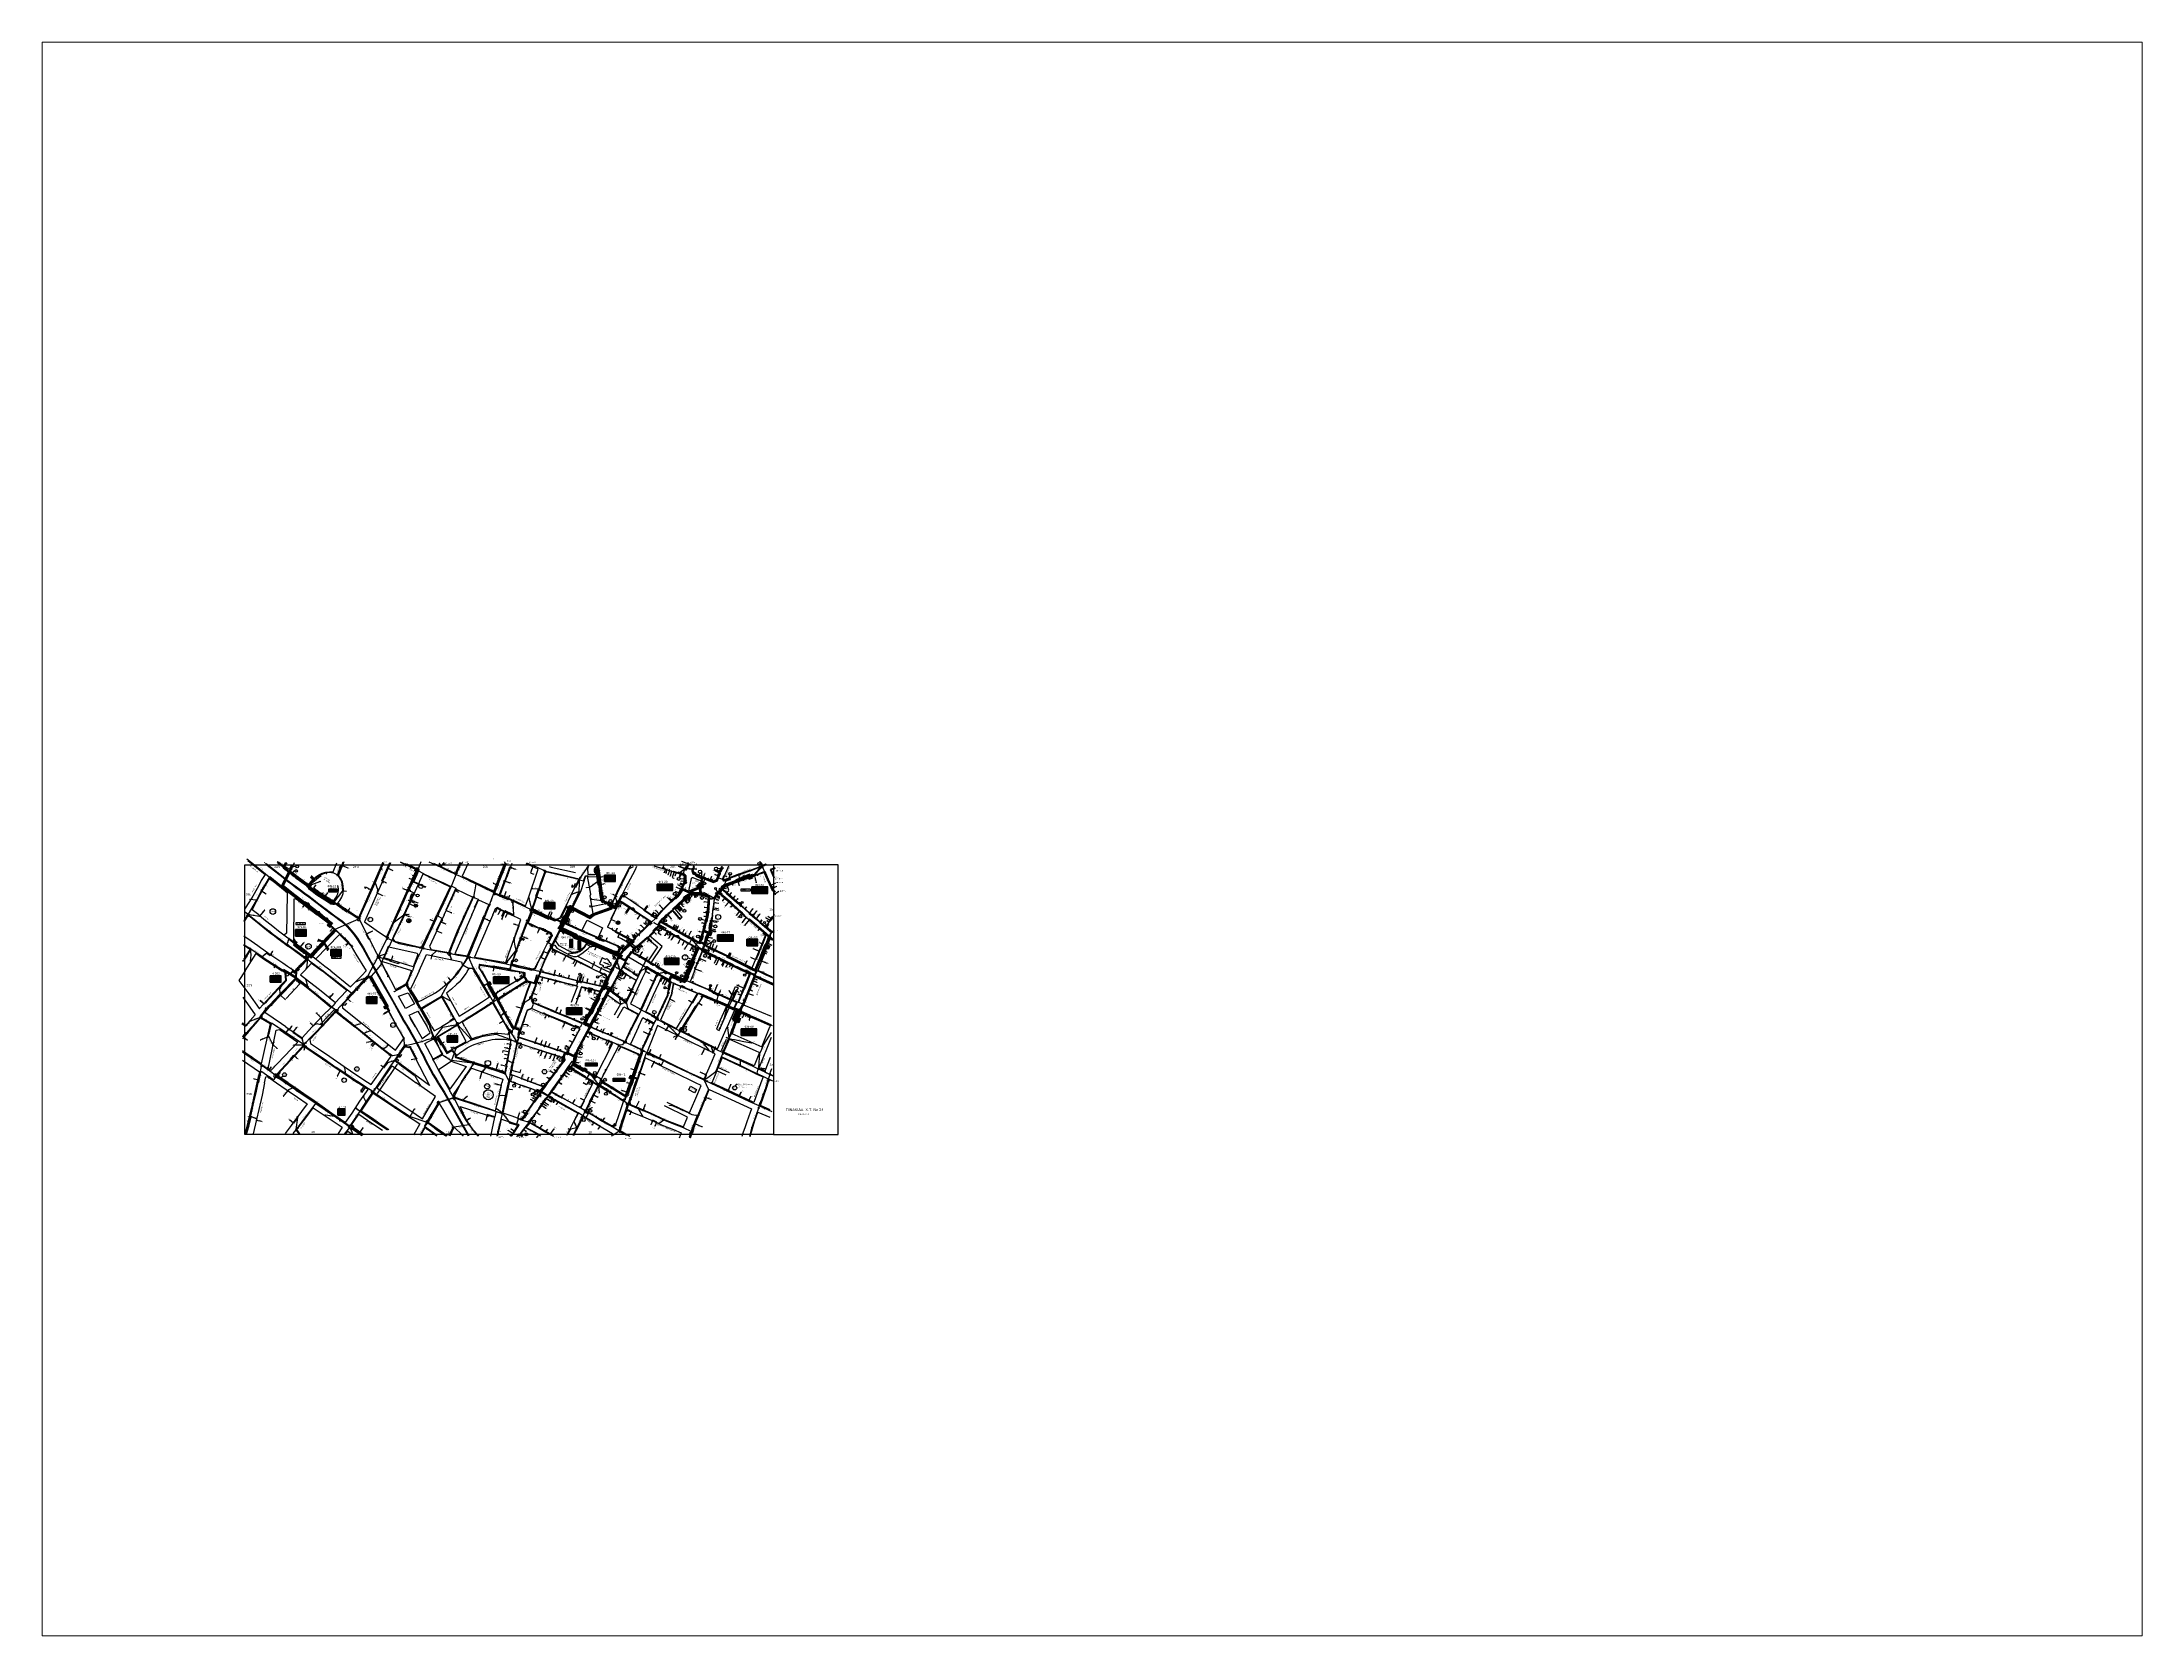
# Paper-space layout 'Layout1' of a CAD drawing. Header units: millimetres. Extents: x 26 to 231, y 20 to 176.
# The model-space entities are those that its viewports show. They can reach past a viewport. Long polylines and large blocks are cut down to what shows.
import ezdxf
from ezdxf import colors
from ezdxf.entities.mleader import LeaderData, LeaderLine
from ezdxf.enums import TextEntityAlignment as Align
from ezdxf.math import Vec2, Vec3

# ---------------------------------------------------------------- set-up
doc = ezdxf.new("R2010")
doc.units = ezdxf.units.MM
doc.linetypes.add('DASHED', pattern=[19.05, 12.7, -6.35])
doc.linetypes.add('DASHEDX2', pattern=[38.1, 25.4, -12.7])
for name, color, linetype in [('Link Box 2 Διευθύνσεων', 7, 'Continuous'), ('Link Box 4 Διευθύνσεων', 7, 'Continuous'), ('Pillar', 7, 'Continuous'), ('Pillar OTE', 7, 'Continuous'), ('Άγνωστα', 7, 'Continuous'), ('Ασφαλειοκιßώτια Χ.Τ 13 αναχωρήσεων', 7, 'Continuous'), ('Ασφαλειοκιβώτια Χ.Τ 12 αναχωρήσεων', 7, 'Continuous'), ('Ασφαλειοκιβώτια Χ.Τ 13 αναχωρήσεων', 7, 'Continuous'), ('Ασφαλειοκιβώτια Χ.Τ 6 αναχωρήσεων', 7, 'Continuous'), ('Ασφαλειοκιβώτια Χ.Τ 9 αναχωρήσεων', 7, 'Continuous'), ('Γέφυρες Εναέριου Δικτύου', 7, 'Continuous'), ('Γυμνά εναέρια ΧΤ (1Φ)   2x16AL', 7, 'Continuous'), ('Γυμνά εναέρια ΧΤ (3Φ)   3x50+35CU', 7, 'Continuous'), ('Γυμνά εναέρια ΧΤ (3Φ)   4x16AL', 7, 'Continuous'), ('Γυμνά εναέρια ΧΤ (3Φ)   4x16CU', 7, 'Continuous'), ('Γυμνά εναέρια ΧΤ (3Φ)   4x35AL', 7, 'Continuous'), ('Γυμνά εναέρια ΧΤ (3Φ)   4x35CU', 7, 'Continuous'), ('Γυμνά εναέρια ΧΤ (3Φ)   4x50AL', 7, 'Continuous'), ('Γυμνά εναέρια ΧΤ (3Φ)   4x50CU', 7, 'Continuous'), ('Γυμνά εναέρια ΧΤ και ΦΟΠ (3Φ)   3x35+35+16CU', 7, 'Continuous'), ('Γυμνά εναέρια ΧΤ και ΦΟΠ (3Φ)   4x50+16AL', 7, 'Continuous'), ('Εναέρια παροχή ΧΤ 4x16', 7, 'SYN_LINE'), ('Εναέρια παροχή ΧΤ 4x25', 7, 'SYN_LINE'), ('Επιγραφές - Σχήματα', 7, 'Continuous'), ('Επιτοίχιο Κουτί', 7, 'Continuous'), ('Καλώδια ΧΤ    4Χ35CU', 7, 'SYN_LINE'), ('Καλώδια ΧΤ   2x6AL', 7, 'DASHED'), ('Καλώδια ΧΤ   3x150+50AL', 7, 'DASHED'), ('Καλώδια ΧΤ   3x150+50CU', 7, 'DASHED'), ('Καλώδια ΧΤ   3x150+70AL', 7, 'DASHED'), ('Καλώδια ΧΤ   3x150AL+50XLPE', 7, 'DASHED'), ('Καλώδια ΧΤ   3x95+35 CU', 7, 'DASHED'), ('Καλώδια ΧΤ   3x95+50 AL XLPE', 7, 'DASHED'), ('Καλώδια ΧΤ   4x25CU', 7, 'DASHED'), ('Καλώδια ΧΤ   4x50AL', 7, 'DASHED'), ('Καλώδια ΧΤ   4x50CU', 7, 'DASHED'), ('Καλώδια ΧΤ   4x6AL', 7, 'DASHED'), ('Καλώδια ΧΤ   4x6CU', 7, 'DASHED'), ('Μηχανική τομή', 7, 'Continuous'), ('Στύλος Ξύλινος', 7, 'Continuous'), ('Στύλος Ξύλινος @ 1', 7, 'Continuous'), ('Στύλος ΦΜ', 7, 'Continuous'), ('Στύλος ΦΜ @ 1', 7, 'Continuous'), ('Συνδέσεις', 7, 'Continuous'), ('Συνεστραμμένα ΧΤ   3x70+54.6+25 AL', 7, 'SYN_LINE'), ('Συνεστραμμένα ΧΤ   4x120+25 AL', 7, 'SYN_LINE'), ('Τομή', 7, 'Continuous'), ('Υποσταθμοί', 7, 'Continuous'), ('Υποσταθμός εναέριος 2 στύλων', 7, 'Continuous'), ('Υποσταθμός πόλεως', 7, 'Continuous'), ('Υπόβαθρο ΔΕΗ', 7, 'Continuous'), ('Υπόγεια Καλώδια Δικτύου ΧΤ   .04', 7, 'DASHED'), ('Υπόγεια Καλώδια Δικτύου ΧΤ   .075', 7, 'DASHED'), ('Υπόγεια Καλώδια Δικτύου ΧΤ   .10', 7, 'DASHED'), ('Υπόγεια Καλώδια Δικτύου ΧΤ   .15', 7, 'DASHED'), ('Υπόγεια καλώδια Δικτύου ΧΤ και Παρ. ΧΤ - 3X150+70 AL', 7, 'DASHED'), ('Υπόγεια καλώδια Δικτύου ΧΤ και Παρ. ΧΤ X-95  (3X95AL +35CU  XLPE)', 7, 'DASHED'), ('Υπόγεια καλώδια Παροχών ΧΤ   .0225', 7, 'DASHED'), ('Υπόγεια καλώδια Παροχών ΧΤ   .075', 7, 'DASHED'), ('Υπόγεια καλώδια Παροχών ΧΤ   .15', 7, 'DASHED'), ('Υπόγεια καλώδια Παροχών ΧΤ   4x16AL', 7, 'DASHED'), ('Υπόγεια καλώδια Παροχών ΧΤ   4x16CU', 7, 'DASHED'), ('Υπόγεια καλώδια Παροχών ΧΤ   4x25', 7, 'DASHED'), ('Υπόγεια καλώδια Παροχών ΧΤ   4x50AL', 7, 'DASHED'), ('Υπόγεια καλώδια Παροχών ΧΤ   4x6', 7, 'DASHED')]:
    doc.layers.add(name, color=color, linetype=linetype)
doc.styles.add('ar', font='arial.ttf')
doc.styles.add('arial', font='arial.ttf')
doc.styles.get("Standard").update_dxf_attribs({"font": 'arial.ttf'})
doc.linetypes.add('SYN_LINE', pattern='A,0.5,-0.0001,["/\\/\\/\\/",Standard,S=0.1,R=0,X=0,Y=-0.05],-0.25', length=0.7501)
doc.dimstyles.new('ISO-25', dxfattribs={"dimtxt": 2.5, "dimasz": 2.5, "dimexe": 1.25, "dimexo": 0.625, "dimtad": 1, "dimtxsty": 'Standard', "dimcen": 2.5, "dimadec": 0, "dimazin": 0, "dimtfac": 1, "dimtmove": 0, "dimatfit": 3, "dimfxl": 1, "dimarcsym": 0})
doc.dimstyles.get("Standard").update_dxf_attribs({"dimtxt": 0.18, "dimasz": 0.18, "dimexe": 0.18, "dimexo": 0.0625, "dimgap": 0.09, "dimtad": 0, "dimtih": 1, "dimtoh": 1, "dimdec": 4, "dimzin": 0, "dimdsep": 46, "dimtxsty": 'Standard', "dimcen": 0.09, "dimadec": 0, "dimazin": 0, "dimtfac": 1, "dimtdec": 4, "dimtofl": 0, "dimtmove": 0, "dimatfit": 3, "dimfxl": 1, "dimtolj": 1, "dimtzin": 0, "dimarcsym": 0})

# ---------------------------------------------------------------- blocks, each defined once
blk = doc.blocks.new('ΥΠΑΡΧΩΝ ΤΣΙΜΕΝΤΕΝΙΟΣ ΣΤΥΛΟΣ')
at = {"layer": 'Στύλος ΦΜ'}
blk.add_hatch(color=256, dxfattribs=at).paths.add_polyline_path([(-1, -2, 0.574793), (3, 0, 0.268822), (1, 2)])
blk.add_line((-1, -2), (1, 2), dxfattribs=at)
blk.add_circle((0, 0), 2.62, dxfattribs=at)
at = {"layer": 'Στύλος ΦΜ', "flags": 4}
for tag, p in [('ΑΡΙΘΜΟΣ', (-5, 8)), ('ΤΥΠΟΣ', (-5, 3))]:
    blk.add_attdef(tag, p, '', height=4, dxfattribs=at)
blk = doc.blocks.new('ΜΗΧΑΝΙΚΗ ΤΟΜΗ')
at = {"layer": 'Μηχανική τομή', "ltscale": 40}
for p, q in [((-1.9, 0.8), (1.9, 0.8)), ((1.9, 0), (-1.9, 0))]:
    blk.add_line(p, q, dxfattribs=at)
blk = doc.blocks.new('ΤΟΜΗ')
at = {"layer": 'Τομή', "ltscale": 40}
for p, q in [((-6, 0), (6, 0)), ((6, -2), (-6, -2))]:
    blk.add_line(p, q, dxfattribs=at)
blk = doc.blocks.new('ΥΠΑΡΧΩΝ ΞΥΛΙΝΟΣ ΣΤΥΛΟΣ')
at = {"layer": 'Στύλος Ξύλινος'}
h = blk.add_hatch(color=256, dxfattribs=at)
h.paths.add_polyline_path([(-3, 0, 0.270008), (-1, -2), (1, 2, 0.576266)])
h.paths.add_polyline_path([(-1, -2, 0.574793), (3, 0, 0.268822), (1, 2)])
blk.add_line((-1, -2), (1, 2), dxfattribs=at)
blk.add_circle((0, 0), 2.62, dxfattribs=at)
at = {"layer": 'Στύλος Ξύλινος', "flags": 4}
for tag, p in [('ΑΡΙΘΜΟΣ', (-5, 9)), ('ΤΥΠΟΣ', (-5, 3))]:
    blk.add_attdef(tag, p, '', height=4, dxfattribs=at)
blk = doc.blocks.new('LINK BOX 4 ΑΝΑΧΩΡΗΣΕΩΝ')
at = {"layer": 'Link Box 4 Διευθύνσεων', "ltscale": 40}
blk.add_hatch(color=256, dxfattribs=at).paths.add_polyline_path([(-4, 0), (-4, -5), (4, -5), (4, 0)])
for p, q in [((-4, 0), (-5, 0)), ((5, 0), (4, 0)), ((-4, -5), (-5, -5)), ((5, -5), (4, -5))]:
    blk.add_line(p, q, dxfattribs=at)
blk.add_lwpolyline([(-4, -5), (-4, 0), (4, 0), (4, -5)], close=True, dxfattribs=at)
blk = doc.blocks.new('ΥΠΟΣΤΑΘΜΟΣ ΕΝΑΕΡΙΟΣ ΕΠΙ 2 ΣΤΥΛΩΝ')
at = {"layer": 'Υποσταθμός εναέριος 2 στύλων', "linetype": 'Continuous'}
for points in [[(-12, -2, 0.574793), (-8, 0, 0.268822), (-10, 2)], [(10, -2, 0.574793), (13, 0, 0.268822), (12, 2)]]:
    blk.add_hatch(color=256, dxfattribs=at).paths.add_polyline_path(points)
for p, q in [((-12, -2), (-10, 2)), ((10, -2), (12, 2))]:
    blk.add_line(p, q, dxfattribs=at)
for centre in [(-11, 0), (11, 0)]:
    blk.add_circle(centre, 2.36, dxfattribs=at)
at = {"layer": 'Υποσταθμός πόλεως', "linetype": 'Continuous', "ltscale": 40}
blk.add_lwpolyline([(-9, 3), (9, 3), (9, -3), (-9, -3)], close=True, dxfattribs=at)
for points in [[(-6, 0), (-9, 3)], [(-9, -3), (-6, 0)], [(-6, 0), (6, 0)], [(6, 0), (9, 3)], [(9, -3), (6, 0)]]:
    blk.add_lwpolyline(points, dxfattribs=at)
at = {"layer": 'Υποσταθμός εναέριος 2 στύλων', "ltscale": 40, "flags": 1}
for tag, p in [('ΜΕΤΑΣΧΗΜΑΤΙΣΜΟΣ', (14, 3)), ('ΙΣΧΥΣ', (14, 0)), ('ΑΡΙΘΜΟΣ', (14, -3))]:
    blk.add_attdef(tag, p, '', height=1.8, dxfattribs=at)
blk = doc.blocks.new('ΥΠΟΣΤΑΘΜΟΣ ΠΟΛΕΩΣ 13 ΑΝΑΧΩΡΗΣΕΩΝ')
at = {"layer": 'Υποσταθμός πόλεως', "ltscale": 40}
for p, q in [((-11, -3), (-11, -4)), ((-10, -3), (-10, -4)), ((-8, -3), (-8, -4)), ((-6, -3), (-6, -4)), ((-4, -3), (-4, -4)), ((-2, -3), (-2, -4)), ((0, -3), (0, -4)), ((2, -3), (2, -4)), ((3, -3), (3, -4)), ((5, -3), (5, -4)), ((7, -3), (7, -4)), ((9, -3), (9, -4)), ((11, -3), (11, -4))]:
    blk.add_line(p, q, dxfattribs=at)
blk.add_lwpolyline([(-11, 3), (11, 3), (11, -3), (-11, -3)], close=True, dxfattribs=at)
for points in [[(-9, 0), (-11, 3)], [(-11, -3), (-9, 0)], [(-9, 0), (9, 0)], [(9, 0), (11, 3)], [(11, -3), (9, 0)]]:
    blk.add_lwpolyline(points, dxfattribs=at)
at = {"layer": 'Υποσταθμός πόλεως', "linetype": 'SYN_LINE', "ltscale": 40, "flags": 1}
for tag, p in [('ΜΕΤΑΣΧΗΜΑΤΙΣΜΟΣ', (12, 2)), ('ΙΣΧΥΣ', (12, -1)), ('ΑΡΙΘΜΟΣ', (12, -4))]:
    blk.add_attdef(tag, p, '', height=1.8, dxfattribs=at)
blk = doc.blocks.new('_ΣΥΝΔΕΣΗ')
at = {"layer": 'Συνδέσεις', "linetype": 'SYN_LINE', "ltscale": 40}
blk.add_hatch(color=256, dxfattribs=at).paths.add_polyline_path([(0, 0, 1), (-1, 0, 1)])
at = {"layer": 'Συνδέσεις'}
blk.add_circle((0, 0), 0.5, dxfattribs=at)
blk = doc.blocks.new('ΑΣΦΑΛΕΙΟΚΙΒΩΤΙΟ ΥΠΟΣΤΑΘΜΟΥ 9 ΑΝΑΧΩΡΗΣΕΩΝ')
at = {"layer": 'Ασφαλειοκιβώτια Χ.Τ 9 αναχωρήσεων', "ltscale": 40}
for p, q in [((-24, 40), (24, 40)), ((-24, 31), (24, 31)), ((-24, 22), (24, 22)), ((-24, 13), (24, 13)), ((-24, 4), (24, 4)), ((-10, 40), (-10, -41)), ((10, 40), (10, -41)), ((-24, -5), (24, -5)), ((-24, -14), (24, -14)), ((-24, -23), (24, -23)), ((-24, -32), (24, -32))]:
    blk.add_line(p, q, dxfattribs=at)
at = {"layer": 'Ασφαλειοκιβώτια Χ.Τ 9 αναχωρήσεων'}
blk.add_lwpolyline([(-24, -41), (24, -41), (24, 40), (-24, 40)], close=True, dxfattribs=at)
for s, p in [('1', (-19, 37)), ('2', (-19, 28)), ('5', (-18, 1)), ('3', (-18, 18)), ('4', (-18, 10)), ('7', (-19, -16)), ('9', (-19, -35)), ('6', (-18, -8)), ('8', (-18, -26))]:
    blk.add_text(s, height=3.6, rotation=270, dxfattribs=at).set_placement(p)
at = {"layer": 'Ασφαλειοκιβώτια Χ.Τ 9 αναχωρήσεων', "ltscale": 40}
for tag, height, p in [('ΟΝΟΜΑ', 5, (0, 44)), ('ΚΕΙΜΕΝΟ 1', 2, (17, 36)), ('ΚΕΙΜΕΝΟ 2', 2, (17, 27)), ('ΚΕΙΜΕΝΟ 3', 2, (17, 18)), ('ΚΕΙΜΕΝΟ 4', 2, (17, 9)), ('ΚΕΙΜΕΝΟ 5', 2, (17, 0)), ('ΣΧ', 2, (0, -43)), ('ΚΕΙΜΕΝΟ 6', 2, (17, -9)), ('ΚΕΙΜΕΝΟ 7', 2, (17, -18)), ('ΚΕΙΜΕΝΟ 8', 2, (17, -27)), ('ΚΕΙΜΕΝΟ 9', 2, (17, -36))]:
    blk.add_attdef(tag, text='', height=height, dxfattribs=at).set_placement(p, align=Align.MIDDLE_CENTER)
blk = doc.blocks.new('ΑΣΦΑΛΕΙΟΚΙΒΩΤΙΟ ΥΠΟΣΤΑΘΜΟΥ 13 ΑΝΑΧΩΡΗΣΕΩΝ')
at = {"layer": 'Ασφαλειοκιβώτια Χ.Τ 13 αναχωρήσεων', "ltscale": 40}
for p, q in [((-24, 58), (24, 58)), ((-24, 49), (24, 49)), ((-24, 40), (24, 40)), ((-24, 31), (24, 31)), ((-24, 22), (24, 22)), ((-24, 13), (24, 13)), ((-24, 4), (24, 4)), ((-10, 58), (-10, -59)), ((10, 58), (10, -59)), ((24, 58), (24, -46)), ((-24, -5), (24, -5)), ((-24, -14), (24, -14)), ((-24, -23), (24, -23)), ((-24, -32), (24, -32)), ((-24, -41), (24, -41)), ((-24, -50), (24, -50))]:
    blk.add_line(p, q, dxfattribs=at)
at = {"layer": 'Ασφαλειοκιβώτια Χ.Τ 13 αναχωρήσεων'}
blk.add_lwpolyline([(-24, -59), (24, -59), (24, 58), (-24, 58)], close=True, dxfattribs=at)
for s, p in [('1', (-19, 55)), ('2', (-19, 47)), ('3', (-19, 38)), ('4', (-19, 29)), ('5', (-19, 20)), ('6', (-19, 10)), ('7', (-19, 2)), ('10', (-20, -25)), ('11', (-20, -34)), ('12', (-20, -43)), ('13', (-20, -52)), ('8', (-19, -7)), ('9', (-19, -16))]:
    blk.add_text(s, height=3.6, rotation=270, dxfattribs=at).set_placement(p)
at = {"layer": 'Ασφαλειοκιβώτια Χ.Τ 13 αναχωρήσεων', "ltscale": 40}
for tag, height, p in [('ΟΝΟΜΑ', 5, (1, 62)), ('ΚΕΙΜΕΝΟ 1', 2, (17, 53)), ('ΚΕΙΜΕΝΟ 2', 2, (17, 45)), ('ΚΕΙΜΕΝΟ 3', 2, (17, 36)), ('ΚΕΙΜΕΝΟ 4', 2, (17, 27)), ('ΚΕΙΜΕΝΟ 5', 2, (17, 18)), ('ΚΕΙΜΕΝΟ 6', 2, (17, 9)), ('ΚΕΙΜΕΝΟ 7', 2, (17, 0)), ('ΣΧ', 2, (1, -61)), ('ΚΕΙΜΕΝΟ 10', 2, (17, -27)), ('ΚΕΙΜΕΝΟ 11', 2, (17, -36)), ('ΚΕΙΜΕΝΟ 12', 2, (17, -45)), ('ΚΕΙΜΕΝΟ 13', 2, (17, -54)), ('ΚΕΙΜΕΝΟ 8', 2, (17, -9)), ('ΚΕΙΜΕΝΟ 9', 2, (17, -18))]:
    blk.add_attdef(tag, text='', height=height, dxfattribs=at).set_placement(p, align=Align.MIDDLE_CENTER)
blk = doc.blocks.new('ΕΠΙΤΟΙΧΙΟ ΚΟΥΤΙ')
at = {"layer": 'Επιτοίχιο Κουτί', "ltscale": 40}
blk.add_lwpolyline([(-2, 1), (2, 1), (2, -1), (-2, -1)], close=True, dxfattribs=at)
blk = doc.blocks.new('ΥΠΟΣΤΑΘΜΟΣ ΠΟΛΕΩΣ 8 ΑΝΑΧΩΡΗΣΕΩΝ')
at = {"layer": 'Υποσταθμός πόλεως', "linetype": 'Continuous', "ltscale": 40}
for p, q in [((-8, -3), (-8, -4)), ((-6, -3), (-6, -4)), ((-4, -3), (-4, -4)), ((-1, -3), (-1, -4)), ((1, -3), (1, -4)), ((4, -3), (4, -4)), ((6, -3), (6, -4)), ((8, -3), (8, -4))]:
    blk.add_line(p, q, dxfattribs=at)
blk.add_lwpolyline([(-9, 3), (9, 3), (9, -3), (-9, -3)], close=True, dxfattribs=at)
for points in [[(-6, 0), (-9, 3)], [(6, 0), (9, 3)], [(-9, -3), (-6, 0)], [(-6, 0), (6, 0)], [(9, -3), (6, 0)]]:
    blk.add_lwpolyline(points, dxfattribs=at)
at = {"layer": 'Υποσταθμός πόλεως', "linetype": 'SYN_LINE', "ltscale": 40, "flags": 1}
for tag, p in [('ΜΕΤΑΣΧΗΜΑΤΙΣΜΟΣ', (10, 1)), ('ΙΣΧΥΣ', (10, -1)), ('ΑΡΙΘΜΟΣ', (10, -4))]:
    blk.add_attdef(tag, p, '', height=1.8, dxfattribs=at)
blk = doc.blocks.new('ΥΠΟΣΤΑΘΜΟΣ ΠΟΛΕΩΣ 9 ΑΝΑΧΩΡΗΣΕΩΝ')
at = {"layer": 'Υποσταθμός πόλεως', "ltscale": 40}
for p, q in [((-10, -3), (-10, -4)), ((-7, -3), (-7, -4)), ((-5, -3), (-5, -4)), ((-2, -3), (-2, -4)), ((0, -3), (0, -4)), ((3, -3), (3, -4)), ((5, -3), (5, -4)), ((7, -3), (7, -4)), ((10, -3), (10, -4))]:
    blk.add_line(p, q, dxfattribs=at)
blk.add_lwpolyline([(-10, 3), (10, 3), (10, -3), (-10, -3)], close=True, dxfattribs=at)
for points in [[(-7, 0), (-10, 3)], [(-10, -3), (-7, 0)], [(-7, 0), (7, 0)], [(7, 0), (10, 3)], [(10, -3), (7, 0)]]:
    blk.add_lwpolyline(points, dxfattribs=at)
at = {"layer": 'Υποσταθμός πόλεως', "linetype": 'SYN_LINE', "ltscale": 40, "flags": 1}
for tag, p in [('ΜΕΤΑΣΧΗΜΑΤΙΣΜΟΣ', (11, 2)), ('ΙΣΧΥΣ', (11, -1)), ('ΑΡΙΘΜΟΣ', (11, -4))]:
    blk.add_attdef(tag, p, '', height=1.8, dxfattribs=at)
blk = doc.blocks.new('ΑΣΦΑΛΕΙΟΚΙΒΩΤΙΟ ΥΠΟΣΤΑΘΜΟΥ 12 ΑΝΑΧΩΡΗΣΕΩΝ')
at = {"layer": 'Ασφαλειοκιβώτια Χ.Τ 12 αναχωρήσεων', "ltscale": 40}
for p, q in [((-24, 54), (24, 54)), ((-24, 45), (24, 45)), ((-24, 36), (24, 36)), ((-24, 27), (24, 27)), ((-24, 18), (24, 18)), ((-24, 9), (24, 9)), ((-24, 0), (24, 0)), ((-10, 54), (-10, -54)), ((10, 54), (10, -54)), ((-24, -9), (24, -9)), ((-24, -18), (24, -18)), ((-24, -27), (24, -27)), ((-24, -36), (24, -36)), ((-24, -45), (24, -45))]:
    blk.add_line(p, q, dxfattribs=at)
at = {"layer": 'Ασφαλειοκιβώτια Χ.Τ 12 αναχωρήσεων'}
blk.add_lwpolyline([(-24, -54), (24, -54), (24, 54), (-24, 54)], close=True, dxfattribs=at)
for s, p in [('3', (-19, 32)), ('4', (-19, 24)), ('6', (-19, 6)), ('1', (-18, 50)), ('2', (-18, 42)), ('5', (-18, 14)), ('7', (-20, -3)), ('12', (-20, -47)), ('8', (-19, -13)), ('9', (-19, -21)), ('10', (-19, -27)), ('11', (-19, -38))]:
    blk.add_text(s, height=3.6, rotation=270, dxfattribs=at).set_placement(p)
at = {"layer": 'Ασφαλειοκιβώτια Χ.Τ 12 αναχωρήσεων', "ltscale": 40}
for tag, height, p in [('ΟΝΟΜΑ', 5, (0, 58)), ('ΚΕΙΜΕΝΟ 1', 2, (17, 49)), ('ΚΕΙΜΕΝΟ 2', 2, (17, 41)), ('ΚΕΙΜΕΝΟ 3', 2, (17, 31)), ('ΚΕΙΜΕΝΟ 4', 2, (17, 22)), ('ΚΕΙΜΕΝΟ 5', 2, (17, 14)), ('ΚΕΙΜΕΝΟ 6', 2, (17, 5)), ('ΣΧ', 2, (0, -56)), ('ΚΕΙΜΕΝΟ 10', 2, (17, -32)), ('ΚΕΙΜΕΝΟ 11', 2, (17, -41)), ('ΚΕΙΜΕΝΟ 12', 2, (17, -50)), ('ΚΕΙΜΕΝΟ 7', 2, (17, -4)), ('ΚΕΙΜΕΝΟ 8', 2, (17, -13)), ('ΚΕΙΜΕΝΟ 9', 2, (17, -22))]:
    blk.add_attdef(tag, text='', height=height, dxfattribs=at).set_placement(p, align=Align.MIDDLE_CENTER)
blk = doc.blocks.new('υποσταθμος σε κλειστο χωρο')
at = {"layer": 'Υποσταθμοί', "ltscale": 40}
blk.add_hatch(color=256, dxfattribs=at).paths.add_polyline_path([(-10, -3), (10, -3), (10, 3)])
blk.add_lwpolyline([(-10, -3), (-10, 3), (10, 3), (10, -3)], close=True, dxfattribs=at)
blk.add_lwpolyline([(-10, -3), (10, 3)], dxfattribs=at)
blk = doc.blocks.new('ΥΠΑΡΧΩΝ ΥΠΟΣΤΑΘΜΟΣ ΣΕ ΚΛΕΙΣΤΟ ΧΩΡΟ')
at = {"layer": 'Υποσταθμοί'}
blk.add_blockref('υποσταθμος σε κλειστο χωρο', (0, 0), dxfattribs=at)
at = {"layer": 'Υποσταθμοί', "linetype": 'SYN_LINE', "ltscale": 40, "flags": 1}
for tag, p in [('ΜΕΤΑΣΧΗΜΑΤΙΣΜΟΣ', (11, 2)), ('ΙΣΧΥΣ', (11, -1)), ('ΑΡΙΘΜΟΣ', (11, -4))]:
    blk.add_attdef(tag, p, '', height=2, dxfattribs=at)
blk = doc.blocks.new('LINK BOX 2 ΑΝΑΧΩΡΗΣΕΩΝ')
at = {"layer": 'Link Box 2 Διευθύνσεων', "ltscale": 40}
blk.add_hatch(color=256, dxfattribs=at).paths.add_polyline_path([(-2, 1), (-2, -1), (2, -1), (2, 1)])
for p, q in [((-2, 0), (-4, 0)), ((4, 0), (2, 0))]:
    blk.add_line(p, q, dxfattribs=at)
blk.add_lwpolyline([(-2, -1), (-2, 1), (2, 1), (2, -1)], close=True, dxfattribs=at)
blk = doc.blocks.new('ΑΣΦΑΛΕΙΟΚΙΒΩΤΙΟ ΥΠΟΣΤΑΘΜΟΥ 6 ΑΝΑΧΩΡΗΣΕΩΝ')
at = {"layer": 'Ασφαλειοκιβώτια Χ.Τ 6 αναχωρήσεων', "ltscale": 40}
for p, q in [((-24, 27), (24, 27)), ((-24, 18), (24, 18)), ((-24, 9), (24, 9)), ((-24, 0), (24, 0)), ((-10, 27), (-10, -27)), ((10, 27), (10, -27)), ((-24, -9), (24, -9)), ((-24, -18), (24, -18))]:
    blk.add_line(p, q, dxfattribs=at)
at = {"layer": 'Ασφαλειοκιβώτια Χ.Τ 6 αναχωρήσεων'}
blk.add_lwpolyline([(-24, -27), (24, -27), (24, 27), (-24, 27)], close=True, dxfattribs=at)
for s, p in [('1', (-19, 23)), ('2', (-19, 14)), ('3', (-19, 6)), ('5', (-19, -12)), ('6', (-19, -21)), ('4', (-18, -3))]:
    blk.add_text(s, height=3.6, rotation=270, dxfattribs=at).set_placement(p)
at = {"layer": 'Ασφαλειοκιβώτια Χ.Τ 6 αναχωρήσεων', "ltscale": 40}
for tag, height, p in [('ΟΝΟΜΑ', 5, (0, 32)), ('ΚΕΙΜΕΝΟ 1', 2, (17, 22)), ('ΚΕΙΜΕΝΟ 2', 2, (17, 14)), ('ΚΕΙΜΕΝΟ 3', 2, (17, 4)), ('ΣΧ', 2, (0, -29)), ('ΚΕΙΜΕΝΟ 4', 2, (17, -5)), ('ΚΕΙΜΕΝΟ 5', 2, (17, -14)), ('ΚΕΙΜΕΝΟ 6', 2, (17, -22))]:
    blk.add_attdef(tag, text='', height=height, dxfattribs=at).set_placement(p, align=Align.MIDDLE_CENTER)
blk = doc.blocks.new('Pillar')
at = {"layer": 'Υποσταθμός πόλεως', "linetype": 'Continuous', "ltscale": 40}
blk.add_lwpolyline([(-9, 3), (9, 3), (9, -3), (-9, -3)], close=True, dxfattribs=at)
for points in [[(-6, 0), (-9, 3)], [(-9, -3), (-6, 0)], [(-6, 0), (6, 0)], [(6, 0), (9, 3)], [(9, -3), (6, 0)]]:
    blk.add_lwpolyline(points, dxfattribs=at)
at = {"layer": 'Pillar', "ltscale": 40}
blk.add_attdef('PILLAR', (-6, 4), '', height=2.52, dxfattribs=at)
blk = doc.blocks.new('TSONTA XT1')
at = {"ltscale": 40}
h = blk.add_hatch(color=256, dxfattribs=at)
h.dxf.hatch_style = 1
h.paths.add_polyline_path([(596, 2488), (597, 2489), (596, 2490), (595, 2489)])
blk.add_lwpolyline([(595, 2489), (596, 2490), (597, 2489), (596, 2488)], close=True, dxfattribs=at)
blk = doc.blocks.new('PILLAR ΟΤΕ')
at = {"layer": 'Pillar OTE', "ltscale": 40}
blk.add_lwpolyline([(-3, 2), (3, 2), (3, -2), (-3, -2)], close=True, dxfattribs=at)
at = {"layer": 'Pillar OTE', "insert": (-2, 1), "char_height": 1.36, "width": 109.96, "attachment_point": 1}
blk.add_mtext('{\\fArial|b1|i0|c161|p34;OTE}', dxfattribs=at)
blk = doc.blocks.new('ΑΣΦΑΛΕΙΟΚΙΒΩΤΙΟ ΥΣ 13 ΑΝΑΧΩΡΗΣΕΩΝ')
at = {"layer": 'Ασφαλειοκιßώτια Χ.Τ 13 αναχωρήσεων'}
for p, q in [((-6.1, 14.6), (-6.2, -14.7)), ((5.9, 14.6), (-6.1, 14.6)), ((5.8, -14.7), (5.9, 14.6)), ((-6.2, -14.7), (5.8, -14.7))]:
    blk.add_line(p, q, dxfattribs=at)
at = {"layer": 'Ασφαλειοκιßώτια Χ.Τ 13 αναχωρήσεων', "ltscale": 40}
for p, q in [((-6.1, 14.6), (5.9, 14.6)), ((-6.1, 12.3), (5.9, 12.3)), ((-6.1, 10.1), (5.9, 10.1)), ((-6.1, 7.8), (5.9, 7.8)), ((-6.1, 5.6), (5.8, 5.6)), ((-6.1, 3.3), (5.8, 3.3)), ((-6.1, 1.1), (5.8, 1.1)), ((-2.6, 14.6), (-2.7, -14.7)), ((2.4, 14.6), (2.3, -14.7)), ((-6.2, -7.9), (5.8, -7.9)), ((-6.2, -10.2), (5.8, -10.2)), ((-6.2, -12.4), (5.8, -12.4)), ((-6.1, -1.2), (5.8, -1.2)), ((-6.1, -3.4), (5.8, -3.4)), ((-6.1, -5.7), (5.8, -5.7))]:
    blk.add_line(p, q, dxfattribs=at)
at = {"layer": 'Ασφαλειοκιßώτια Χ.Τ 13 αναχωρήσεων'}
for s, p in [('13', (-5.1, 13.1)), ('12', (-5, 10.8)), ('11', (-5, 8.6)), ('10', (-5, 6.3)), ('9', (-4.6, 3.9)), ('8', (-4.5, 1.6)), ('7', (-4.5, -0.4)), ('2', (-4.8, -11.7)), ('4', (-4.6, -7.3)), ('3', (-4.6, -9.6)), ('1', (-4.7, -14)), ('6', (-4.5, -2.9)), ('5', (-4.6, -5.2))]:
    blk.add_text(s, height=0.9, rotation=359.81617, dxfattribs=at).set_placement(p)
at = {"layer": 'Ασφαλειοκιßώτια Χ.Τ 13 αναχωρήσεων', "ltscale": 40}
for tag, height, p in [('ΟΝΟΜΑ', 1.25, (0.2, 15.6)), ('ΚΕΙΜΕΝΟ 11', 0.5, (4.4, 8.9)), ('ΚΕΙΜΕΝΟ 13', 0.5, (4.4, 13.4)), ('ΚΕΙΜΕΝΟ 12', 0.5, (4.4, 11.2)), ('ΚΕΙΜΕΝΟ 10', 0.5, (4.4, 6.7)), ('ΚΕΙΜΕΝΟ 9', 0.5, (4.2, 4.4)), ('ΚΕΙΜΕΝΟ 8', 0.5, (4.3, 2.3)), ('ΚΕΙΜΕΝΟ 7', 0.5, (4.2, -0.1)), ('ΣΧ', 0.5, (0.1, -15.1)), ('ΚΕΙΜΕΝΟ 2', 0.5, (4.1, -11.3)), ('ΚΕΙΜΕΝΟ 4', 0.5, (4.2, -6.8)), ('ΚΕΙΜΕΝΟ 3', 0.5, (4.2, -9.1)), ('ΚΕΙΜΕΝΟ 1', 0.5, (4.2, -13.6)), ('ΚΕΙΜΕΝΟ 6', 0.5, (4.3, -2.3)), ('ΚΕΙΜΕΝΟ 5', 0.5, (4.2, -4.6))]:
    blk.add_attdef(tag, text='', height=height, rotation=359.81617, dxfattribs=at).set_placement(p, align=Align.MIDDLE_CENTER)
blk = doc.blocks.new('τομή_')
at = {"layer": 'Επιγραφές - Σχήματα'}
for p, q in [((-1.3, -0.2), (0.1, 0.7)), ((-1.1, -0.5), (0.3, 0.5)), ((-0.7, 0.6), (-0.3, -0.4))]:
    blk.add_line(p, q, dxfattribs=at)
blk = doc.blocks.new('*D67')
at = {"layer": 'Defpoints', "color": 0, "linetype": 'DASHED', "ltscale": 0.2, "transparency": 16777216}
for p in [(1085.6, 940.4), (1088.7, 937.6), (1063, 910.2)]:
    blk.add_point(p, dxfattribs=at)
at = {"layer": 'Καλώδια ΧΤ   3x150AL+50XLPE', "color": 0, "linetype": 'DASHED', "lineweight": -2, "ltscale": 0.2, "transparency": 16777216}
for p, q in [((1061.7, 914.9), (1083.9, 938.6)), ((1088.2, 938), (1084.7, 941.3)), ((1062.6, 910.7), (1059.1, 914))]:
    blk.add_line(p, q, dxfattribs=at)
at = {"layer": 'Καλώδια ΧΤ   3x150AL+50XLPE', "color": 0, "linetype": 'DASHED', "ltscale": 0.2, "transparency": 16777216}
for points in [[(1083.6, 938.9), (1084.2, 938.3), (1085.6, 940.4)], [(1061.4, 915.2), (1062, 914.7), (1060, 913.1)]]:
    blk.add_solid(points, dxfattribs=at)
at = {"layer": 'Καλώδια ΧΤ   3x150AL+50XLPE', "color": 0, "linetype": 'DASHED', "ltscale": 0.2, "transparency": 16777216, "insert": (1071.2, 928.2), "char_height": 2.5, "attachment_point": 5, "rotation": 46.7949}
blk.add_mtext('37,48', dxfattribs=at)
blk = doc.blocks.new('*D68')
at = {"layer": 'Defpoints', "color": 0, "linetype": 'DASHED', "ltscale": 0.2, "transparency": 16777216}
for p in [(1013.6, 997.7), (1022.6, 989.2), (984.3, 966.8)]:
    blk.add_point(p, dxfattribs=at)
at = {"layer": 'Καλώδια ΧΤ   3x150AL+50XLPE', "color": 0, "linetype": 'DASHED', "lineweight": -2, "ltscale": 0.2, "transparency": 16777216}
for p, q in [((995, 960.2), (1020.8, 987.4)), ((1014.1, 997.3), (1023.5, 988.4)), ((984.8, 966.4), (994.1, 957.5))]:
    blk.add_line(p, q, dxfattribs=at)
at = {"layer": 'Καλώδια ΧΤ   3x150AL+50XLPE', "color": 0, "linetype": 'DASHED', "ltscale": 0.2, "transparency": 16777216}
for points in [[(1020.5, 987.7), (1021.1, 987.1), (1022.6, 989.2)], [(994.7, 960.5), (995.3, 959.9), (993.2, 958.4)]]:
    blk.add_solid(points, dxfattribs=at)
at = {"layer": 'Καλώδια ΧΤ   3x150AL+50XLPE', "color": 0, "linetype": 'DASHED', "ltscale": 0.2, "transparency": 16777216, "insert": (1006.4, 975.3), "char_height": 2.5, "attachment_point": 5, "rotation": 46.4662}
blk.add_mtext('42,58', dxfattribs=at)
blk = doc.blocks.new('*D69')
at = {"layer": 'Defpoints', "color": 0, "linetype": 'DASHED', "ltscale": 0.2, "transparency": 16777216}
for p in [(1808, 859.4), (1814.7, 887.2), (1818.9, 885.4)]:
    blk.add_point(p, dxfattribs=at)
at = {"layer": 'Καλώδια ΧΤ   3x150AL+50XLPE', "color": 0, "linetype": 'DASHED', "lineweight": -2, "ltscale": 0.2, "transparency": 16777216}
for p, q in [((1807.4, 859.6), (1802.7, 861.6)), ((1804.8, 863.4), (1813.8, 884.8)), ((1818.3, 885.7), (1813.6, 887.6))]:
    blk.add_line(p, q, dxfattribs=at)
at = {"layer": 'Καλώδια ΧΤ   3x150AL+50XLPE', "color": 0, "linetype": 'DASHED', "ltscale": 0.2, "transparency": 16777216}
for points in [[(1804.4, 863.6), (1805.2, 863.2), (1803.9, 861.1)], [(1813.4, 885), (1814.1, 884.7), (1814.7, 887.2)]]:
    blk.add_solid(points, dxfattribs=at)
at = {"layer": 'Καλώδια ΧΤ   3x150AL+50XLPE', "color": 0, "linetype": 'DASHED', "ltscale": 0.2, "transparency": 16777216, "insert": (1807.3, 874.9), "char_height": 2.5, "attachment_point": 5, "rotation": 67.3787}
blk.add_mtext('28,23', dxfattribs=at)
blk = doc.blocks.new('*D78')
at = {"layer": 'Defpoints', "color": 0, "linetype": 'Continuous', "ltscale": 0.2, "transparency": 16777216}
for p in [(1196.6, 845.1), (1203.9, 840.1), (1156.5, 786.7)]:
    blk.add_point(p, dxfattribs=at)
at = {"layer": 'Καλώδια ΧΤ   3x150AL+50XLPE', "color": 0, "linetype": 'Continuous', "lineweight": -2, "ltscale": 0.2, "transparency": 16777216}
for p, q in [((1165.3, 783.8), (1202.5, 838)), ((1197.1, 844.8), (1204.9, 839.4)), ((1157.1, 786.4), (1164.9, 781))]:
    blk.add_line(p, q, dxfattribs=at)
at = {"layer": 'Καλώδια ΧΤ   3x150AL+50XLPE', "color": 0, "linetype": 'Continuous', "ltscale": 0.2, "transparency": 16777216}
for points in [[(1202.1, 838.3), (1202.8, 837.8), (1203.9, 840.1)], [(1164.9, 784), (1165.6, 783.5), (1163.9, 781.7)]]:
    blk.add_solid(points, dxfattribs=at)
at = {"layer": 'Καλώδια ΧΤ   3x150AL+50XLPE', "color": 0, "linetype": 'Continuous', "ltscale": 0.2, "transparency": 16777216, "insert": (1182.1, 812.1), "char_height": 2.5, "attachment_point": 5, "rotation": 55.5653}
blk.add_mtext('70,77', dxfattribs=at)

msp = doc.modelspace()

# ---------------------------------------------------------------- hatches: boundary and pattern name
at = {"layer": 'Pillar OTE', "ltscale": 40}
h = msp.add_hatch(color=256, dxfattribs=at)
h.dxf.hatch_style = 1
h.paths.add_polyline_path([(1309.008, 1161.09), (1309.217, 1161.089), (1309.083, 1161.252)])
h = msp.add_hatch(color=256, dxfattribs=at)
h.dxf.hatch_style = 1
h.paths.add_polyline_path([(1611.346, 1136.574), (1611.542, 1136.647), (1611.358, 1136.752)])
h = msp.add_hatch(color=256, dxfattribs=at)
h.dxf.hatch_style = 1
h.paths.add_polyline_path([(1511.061, 1105.011), (1511.43, 1105.01), (1511.192, 1105.298)])
h = msp.add_hatch(color=256, dxfattribs=at)
h.dxf.hatch_style = 1
h.paths.add_polyline_path([(1635.571, 1059.476), (1635.643, 1059.783), (1635.358, 1059.64)])
h = msp.add_hatch(color=256, dxfattribs=at)
h.dxf.hatch_style = 1
h.paths.add_polyline_path([(1627.176, 1029.838), (1626.857, 1029.891), (1627.022, 1029.609)])
h = msp.add_hatch(color=256, dxfattribs=at)
h.dxf.hatch_style = 1
h.paths.add_polyline_path([(1642.616, 1054.106), (1642.326, 1054.23), (1642.418, 1053.925)])
h = msp.add_hatch(color=256, dxfattribs=at)
h.dxf.hatch_style = 1
h.paths.add_polyline_path([(1018.985, 995.145), (1018.932, 994.943), (1019.124, 995.033)])
h = msp.add_hatch(color=256, dxfattribs=at)
h.dxf.hatch_style = 1
h.paths.add_polyline_path([(1508.582, 850.821), (1508.509, 851.38), (1508.122, 850.96)])
h = msp.add_hatch(color=256, dxfattribs=at)
h.dxf.hatch_style = 1
h.paths.add_polyline_path([(1569.827, 813.777), (1570.34, 813.736), (1570.04, 814.161)])
h = msp.add_hatch(color=256, dxfattribs=at)
h.dxf.hatch_style = 1
h.paths.add_polyline_path([(1589.339, 791.825), (1589.274, 791.314), (1589.713, 791.595)])
h = msp.add_hatch(color=256, dxfattribs=at)
h.dxf.hatch_style = 1
h.paths.add_polyline_path([(1557.54, 747.589), (1557.519, 747.075), (1557.932, 747.392)])
h = msp.add_hatch(color=256, dxfattribs=at)
h.dxf.hatch_style = 1
h.paths.add_polyline_path([(1523.339, 716.186), (1523.069, 716.195), (1523.237, 715.979)])
at = {"layer": 'Ασφαλειοκιβώτια Χ.Τ 12 αναχωρήσεων'}
h = msp.add_hatch(color=6, dxfattribs=at)
h.dxf.hatch_style = 1
h.paths.add_polyline_path([(1701.115, 1026.871), (1703.365, 1026.871), (1703.365, 1031.785), (1701.115, 1031.785)])
h = msp.add_hatch(color=85, dxfattribs=at)
h.dxf.hatch_style = 1
h.paths.add_polyline_path([(1703.365, 1026.871), (1705.615, 1026.871), (1705.615, 1031.785), (1703.365, 1031.785)])
h = msp.add_hatch(color=30, dxfattribs=at)
h.dxf.hatch_style = 1
h.paths.add_polyline_path([(1705.615, 1026.871), (1707.865, 1026.871), (1707.865, 1031.785), (1705.615, 1031.785)])
h = msp.add_hatch(color=151, dxfattribs=at)
h.dxf.hatch_style = 1
h.paths.add_polyline_path([(1710.123, 1031.797), (1707.873, 1031.797), (1707.873, 1026.883), (1710.123, 1026.883)])
h = msp.add_hatch(color=1, dxfattribs=at)
h.dxf.hatch_style = 1
h.paths.add_polyline_path([(1710.115, 1026.871), (1712.365, 1026.871), (1712.365, 1031.785), (1710.115, 1031.785)])
h = msp.add_hatch(color=133, dxfattribs=at)
h.dxf.hatch_style = 1
h.paths.add_polyline_path([(1712.365, 1026.871), (1714.615, 1026.871), (1714.615, 1031.785), (1712.365, 1031.785)])
h = msp.add_hatch(color=2, dxfattribs=at)
h.dxf.hatch_style = 1
h.paths.add_polyline_path([(1716.865, 1031.785), (1714.615, 1031.785), (1714.615, 1026.871), (1716.865, 1026.871)])
h = msp.add_hatch(color=5, dxfattribs=at)
h.dxf.hatch_style = 1
h.paths.add_polyline_path([(1716.889, 1026.865), (1719.139, 1026.865), (1719.139, 1031.779), (1716.889, 1031.779)])
h = msp.add_hatch(color=62, dxfattribs=at)
h.dxf.hatch_style = 1
h.paths.add_polyline_path([(1721.365, 1026.871), (1723.615, 1026.871), (1723.615, 1031.785), (1721.365, 1031.785)])
at = {"layer": 'Ασφαλειοκιβώτια Χ.Τ 13 αναχωρήσεων'}
h = msp.add_hatch(color=133, dxfattribs=at)
h.dxf.hatch_style = 1
h.paths.add_polyline_path([(1687.185, 1164.429), (1689.435, 1164.429), (1689.435, 1169.343), (1687.185, 1169.343)])
h = msp.add_hatch(color=151, dxfattribs=at)
h.dxf.hatch_style = 1
h.paths.add_polyline_path([(1689.435, 1164.429), (1691.685, 1164.429), (1691.685, 1169.343), (1689.435, 1169.343)])
h = msp.add_hatch(color=2, dxfattribs=at)
h.dxf.hatch_style = 1
h.paths.add_polyline_path([(1693.935, 1169.343), (1691.685, 1169.343), (1691.685, 1164.429), (1693.935, 1164.429)])
h = msp.add_hatch(color=85, dxfattribs=at)
h.dxf.hatch_style = 1
h.paths.add_polyline_path([(1696.185, 1169.343), (1693.935, 1169.343), (1693.935, 1164.429), (1696.185, 1164.429)])
h = msp.add_hatch(color=173, dxfattribs=at)
h.dxf.hatch_style = 1
h.paths.add_polyline_path([(1698.435, 1169.343), (1696.185, 1169.343), (1696.185, 1164.429), (1698.435, 1164.429)])
h = msp.add_hatch(color=156, dxfattribs=at)
h.dxf.hatch_style = 1
h.paths.add_polyline_path([(1698.435, 1164.429), (1700.685, 1164.429), (1700.685, 1169.343), (1698.435, 1169.343)])
h = msp.add_hatch(color=1, dxfattribs=at)
h.dxf.hatch_style = 1
h.paths.add_polyline_path([(1700.685, 1164.429), (1702.935, 1164.429), (1702.935, 1169.343), (1700.685, 1169.343)])
h = msp.add_hatch(color=62, dxfattribs=at)
h.dxf.hatch_style = 1
h.paths.add_polyline_path([(1707.435, 1169.343), (1705.185, 1169.343), (1705.185, 1164.429), (1707.435, 1164.429)])
h = msp.add_hatch(color=30, dxfattribs=at)
h.dxf.hatch_style = 1
h.paths.add_polyline_path([(1709.685, 1169.343), (1707.435, 1169.343), (1707.435, 1164.429), (1709.685, 1164.429)])
h = msp.add_hatch(color=6, dxfattribs=at)
h.dxf.hatch_style = 1
h.paths.add_polyline_path([(1711.935, 1169.343), (1709.685, 1169.343), (1709.685, 1164.429), (1711.935, 1164.429)])
h = msp.add_hatch(color=5, dxfattribs=at)
h.dxf.hatch_style = 1
h.paths.add_polyline_path([(1714.185, 1169.343), (1711.935, 1169.343), (1711.935, 1164.429), (1714.185, 1164.429)])
h = msp.add_hatch(color=5, dxfattribs=at)
h.dxf.hatch_style = 1
h.paths.add_polyline_path([(1865.816, 1159.192), (1868.066, 1159.192), (1868.066, 1164.106), (1865.816, 1164.106)])
h = msp.add_hatch(color=151, dxfattribs=at)
h.dxf.hatch_style = 1
h.paths.add_polyline_path([(1870.316, 1164.106), (1868.066, 1164.106), (1868.066, 1159.192), (1870.316, 1159.192)])
h = msp.add_hatch(color=27, dxfattribs=at)
h.dxf.hatch_style = 1
h.paths.add_polyline_path([(1872.566, 1164.106), (1870.316, 1164.106), (1870.316, 1159.192), (1872.566, 1159.192)])
h = msp.add_hatch(color=2, dxfattribs=at)
h.dxf.hatch_style = 1
h.paths.add_polyline_path([(1874.816, 1164.106), (1872.566, 1164.106), (1872.566, 1159.192), (1874.816, 1159.192)])
h = msp.add_hatch(color=85, dxfattribs=at)
h.dxf.hatch_style = 1
h.paths.add_polyline_path([(1874.816, 1159.192), (1877.066, 1159.192), (1877.066, 1164.106), (1874.816, 1164.106)])
h = msp.add_hatch(color=6, dxfattribs=at)
h.dxf.hatch_style = 1
h.paths.add_polyline_path([(1877.066, 1159.192), (1879.316, 1159.192), (1879.316, 1164.106), (1877.066, 1164.106)])
h = msp.add_hatch(color=30, dxfattribs=at)
h.dxf.hatch_style = 1
h.paths.add_polyline_path([(1881.566, 1164.106), (1879.316, 1164.106), (1879.316, 1159.192), (1881.566, 1159.192)])
h = msp.add_hatch(color=62, dxfattribs=at)
h.dxf.hatch_style = 1
h.paths.add_polyline_path([(1883.816, 1164.106), (1881.566, 1164.106), (1881.566, 1159.192), (1883.816, 1159.192)])
h = msp.add_hatch(color=173, dxfattribs=at)
h.dxf.hatch_style = 1
h.paths.add_polyline_path([(1886.066, 1164.106), (1883.816, 1164.106), (1883.816, 1159.192), (1886.066, 1159.192)])
h = msp.add_hatch(color=133, dxfattribs=at)
h.dxf.hatch_style = 1
h.paths.add_polyline_path([(1888.316, 1164.106), (1886.066, 1164.106), (1886.066, 1159.192), (1888.316, 1159.192)])
h = msp.add_hatch(color=156, dxfattribs=at)
h.dxf.hatch_style = 1
h.paths.add_polyline_path([(1890.566, 1164.106), (1888.316, 1164.106), (1888.316, 1159.192), (1890.566, 1159.192)])
h = msp.add_hatch(color=85, dxfattribs=at)
h.dxf.hatch_style = 1
h.paths.add_polyline_path([(1799.773, 1070.258), (1802.023, 1070.258), (1802.023, 1075.172), (1799.773, 1075.172)])
h = msp.add_hatch(color=151, dxfattribs=at)
h.dxf.hatch_style = 1
h.paths.add_polyline_path([(1804.273, 1075.172), (1802.023, 1075.172), (1802.023, 1070.258), (1804.273, 1070.258)])
h = msp.add_hatch(color=133, dxfattribs=at)
h.dxf.hatch_style = 1
h.paths.add_polyline_path([(1806.523, 1075.172), (1804.273, 1075.172), (1804.273, 1070.258), (1806.523, 1070.258)])
h = msp.add_hatch(color=5, dxfattribs=at)
h.dxf.hatch_style = 1
h.paths.add_polyline_path([(1808.773, 1075.172), (1806.523, 1075.172), (1806.523, 1070.258), (1808.773, 1070.258)])
h = msp.add_hatch(color=6, dxfattribs=at)
h.dxf.hatch_style = 1
h.paths.add_polyline_path([(1811.023, 1075.172), (1808.773, 1075.172), (1808.773, 1070.258), (1811.023, 1070.258)])
h = msp.add_hatch(color=2, dxfattribs=at)
h.dxf.hatch_style = 1
h.paths.add_polyline_path([(1811.023, 1070.258), (1813.273, 1070.258), (1813.273, 1075.172), (1811.023, 1075.172)])
h = msp.add_hatch(color=1, dxfattribs=at)
h.dxf.hatch_style = 1
h.paths.add_polyline_path([(1817.773, 1075.172), (1815.523, 1075.172), (1815.523, 1070.258), (1817.773, 1070.258)])
h = msp.add_hatch(color=62, dxfattribs=at)
h.dxf.hatch_style = 1
h.paths.add_polyline_path([(1820.023, 1075.172), (1817.773, 1075.172), (1817.773, 1070.258), (1820.023, 1070.258)])
h = msp.add_hatch(color=173, dxfattribs=at)
h.dxf.hatch_style = 1
h.paths.add_polyline_path([(1822.273, 1075.172), (1820.023, 1075.172), (1820.023, 1070.258), (1822.273, 1070.258)])
h = msp.add_hatch(color=27, dxfattribs=at)
h.dxf.hatch_style = 1
h.paths.add_polyline_path([(1824.523, 1075.172), (1822.273, 1075.172), (1822.273, 1070.258), (1824.523, 1070.258)])
h = msp.add_hatch(color=156, dxfattribs=at)
h.dxf.hatch_style = 1
h.paths.add_polyline_path([(1826.773, 1075.172), (1824.523, 1075.172), (1824.523, 1070.258), (1826.773, 1070.258)])
for color, points in [(30, [(1518.753, 934.091), (1521.003, 934.091), (1521.003, 939.004), (1518.753, 939.004)]), (1, [(1521.003, 934.091), (1523.253, 934.091), (1523.253, 939.004), (1521.003, 939.004)]), (173, [(1523.253, 934.091), (1525.503, 934.091), (1525.503, 939.004), (1523.253, 939.004)]), (151, [(1525.503, 934.091), (1527.753, 934.091), (1527.753, 939.004), (1525.503, 939.004)]), (62, [(1527.753, 934.091), (1530.003, 934.091), (1530.003, 939.004), (1527.753, 939.004)]), (133, [(1532.253, 934.091), (1534.503, 934.091), (1534.503, 939.004), (1532.253, 939.004)]), (2, [(1534.503, 934.091), (1536.753, 934.091), (1536.753, 939.004), (1534.503, 939.004)]), (27, [(1536.753, 934.091), (1539.003, 934.091), (1539.003, 939.004), (1536.753, 939.004)]), (6, [(1539.003, 934.091), (1541.253, 934.091), (1541.253, 939.004), (1539.003, 939.004)]), (85, [(1541.253, 934.091), (1543.503, 934.091), (1543.503, 939.004), (1541.253, 939.004)]), (5, [(1543.503, 934.091), (1545.753, 934.091), (1545.753, 939.004), (1543.503, 939.004)]), (6, [(1843.258, 895.091), (1845.508, 895.091), (1845.508, 900.005), (1843.258, 900.005)]), (1, [(1845.508, 895.091), (1847.758, 895.091), (1847.758, 900.005), (1845.508, 900.005)]), (85, [(1847.758, 895.091), (1850.008, 895.091), (1850.008, 900.005), (1847.758, 900.005)]), (5, [(1850.008, 895.091), (1852.258, 895.091), (1852.258, 900.005), (1850.008, 900.005)]), (30, [(1852.258, 895.091), (1854.508, 895.091), (1854.508, 900.005), (1852.258, 900.005)]), (2, [(1854.508, 895.091), (1856.758, 895.091), (1856.758, 900.005), (1854.508, 900.005)]), (27, [(1856.758, 895.091), (1859.008, 895.091), (1859.008, 900.005), (1856.758, 900.005)]), (133, [(1859.008, 895.091), (1861.258, 895.091), (1861.258, 900.005), (1859.008, 900.005)]), (151, [(1861.258, 895.091), (1863.508, 895.091), (1863.508, 900.005), (1861.258, 900.005)]), (62, [(1863.508, 895.091), (1865.758, 895.091), (1865.758, 900.005), (1863.508, 900.005)]), (173, [(1865.758, 895.091), (1868.008, 895.091), (1868.008, 900.005), (1865.758, 900.005)]), (154, [(1867.975, 895.098), (1870.225, 895.098), (1870.225, 900.012), (1867.975, 900.012)])]:
    msp.add_hatch(color=color, dxfattribs=at).paths.add_polyline_path(points)
at = {"layer": 'Ασφαλειοκιβώτια Χ.Τ 13 αναχωρήσεων', "true_color": 0xd2798f}
msp.add_hatch(color=233, dxfattribs=at).paths.add_polyline_path([(1530.003, 934.091), (1532.253, 934.091), (1532.253, 939.004), (1530.003, 939.004)])
at = {"layer": 'Ασφαλειοκιβώτια Χ.Τ 6 αναχωρήσεων'}
for color, points in [(151, [(1093.741, 746.601), (1095.991, 746.601), (1095.991, 751.515), (1093.741, 751.515)]), (5, [(1095.991, 746.601), (1098.241, 746.601), (1098.241, 751.515), (1095.991, 751.515)]), (85, [(1098.241, 746.601), (1100.491, 746.601), (1100.491, 751.515), (1098.241, 751.515)]), (1, [(1100.491, 746.601), (1102.741, 746.601), (1102.741, 751.515), (1100.491, 751.515)]), (30, [(1102.741, 746.601), (1104.991, 746.601), (1104.991, 751.515), (1102.741, 751.515)])]:
    msp.add_hatch(color=color, dxfattribs=at).paths.add_polyline_path(points)
at = {"layer": 'Ασφαλειοκιβώτια Χ.Τ 9 αναχωρήσεων'}
h = msp.add_hatch(color=151, dxfattribs=at)
h.dxf.hatch_style = 1
h.paths.add_polyline_path([(1589.5, 1181.052), (1591.75, 1181.052), (1591.75, 1185.965), (1589.5, 1185.965)])
h = msp.add_hatch(color=2, dxfattribs=at)
h.dxf.hatch_style = 1
h.paths.add_polyline_path([(1594, 1185.965), (1591.75, 1185.965), (1591.75, 1181.052), (1594, 1181.052)])
h = msp.add_hatch(color=62, dxfattribs=at)
h.dxf.hatch_style = 1
h.paths.add_polyline_path([(1596.25, 1185.965), (1594, 1185.965), (1594, 1181.052), (1596.25, 1181.052)])
h = msp.add_hatch(color=30, dxfattribs=at)
h.dxf.hatch_style = 1
h.paths.add_polyline_path([(1598.5, 1185.965), (1596.25, 1185.965), (1596.25, 1181.052), (1598.5, 1181.052)])
h = msp.add_hatch(color=6, dxfattribs=at)
h.dxf.hatch_style = 1
h.paths.add_polyline_path([(1598.5, 1181.052), (1600.75, 1181.052), (1600.75, 1185.965), (1598.5, 1185.965)])
h = msp.add_hatch(color=27, dxfattribs=at)
h.dxf.hatch_style = 1
h.paths.add_polyline_path([(1603, 1185.965), (1600.75, 1185.965), (1600.75, 1181.052), (1603, 1181.052)])
h = msp.add_hatch(color=133, dxfattribs=at)
h.dxf.hatch_style = 1
h.paths.add_polyline_path([(1603, 1181.052), (1605.25, 1181.052), (1605.25, 1185.965), (1603, 1185.965)])
h = msp.add_hatch(color=5, dxfattribs=at)
h.dxf.hatch_style = 1
h.paths.add_polyline_path([(1605.25, 1181.052), (1607.5, 1181.052), (1607.5, 1185.965), (1605.25, 1185.965)])
h = msp.add_hatch(color=6, dxfattribs=at)
h.dxf.hatch_style = 1
h.paths.add_polyline_path([(1477.086, 1130.442), (1479.336, 1130.442), (1479.336, 1135.355), (1477.086, 1135.355)])
h = msp.add_hatch(color=1, dxfattribs=at)
h.dxf.hatch_style = 1
h.paths.add_polyline_path([(1481.586, 1135.355), (1479.336, 1135.355), (1479.336, 1130.442), (1481.586, 1130.442)])
h = msp.add_hatch(color=173, dxfattribs=at)
h.dxf.hatch_style = 1
h.paths.add_polyline_path([(1483.836, 1135.355), (1481.586, 1135.355), (1481.586, 1130.442), (1483.836, 1130.442)])
h = msp.add_hatch(color=27, dxfattribs=at)
h.dxf.hatch_style = 1
h.paths.add_polyline_path([(1486.086, 1135.355), (1483.836, 1135.355), (1483.836, 1130.442), (1486.086, 1130.442)])
h = msp.add_hatch(color=85, dxfattribs=at)
h.dxf.hatch_style = 1
h.paths.add_polyline_path([(1486.086, 1130.442), (1488.336, 1130.442), (1488.336, 1135.355), (1486.086, 1135.355)])
h = msp.add_hatch(color=151, dxfattribs=at)
h.dxf.hatch_style = 1
h.paths.add_polyline_path([(1490.586, 1135.355), (1488.336, 1135.355), (1488.336, 1130.442), (1490.586, 1130.442)])
h = msp.add_hatch(color=133, dxfattribs=at)
h.dxf.hatch_style = 1
h.paths.add_polyline_path([(1490.586, 1130.442), (1492.836, 1130.442), (1492.836, 1135.355), (1490.586, 1135.355)])
h = msp.add_hatch(color=62, dxfattribs=at)
h.dxf.hatch_style = 1
h.paths.add_polyline_path([(1492.836, 1130.442), (1495.086, 1130.442), (1495.086, 1135.355), (1492.836, 1135.355)])
h = msp.add_hatch(color=151, dxfattribs=at)
h.dxf.hatch_style = 1
h.paths.add_polyline_path([(1015.027, 1079.769), (1017.277, 1079.769), (1017.277, 1084.682), (1015.027, 1084.682)])
h = msp.add_hatch(color=62, dxfattribs=at)
h.dxf.hatch_style = 1
h.paths.add_polyline_path([(1019.527, 1084.682), (1017.277, 1084.682), (1017.277, 1079.769), (1019.527, 1079.769)])
h = msp.add_hatch(color=85, dxfattribs=at)
h.dxf.hatch_style = 1
h.paths.add_polyline_path([(1021.777, 1084.682), (1019.527, 1084.682), (1019.527, 1079.769), (1021.777, 1079.769)])
h = msp.add_hatch(color=2, dxfattribs=at)
h.dxf.hatch_style = 1
h.paths.add_polyline_path([(1024.027, 1084.682), (1021.777, 1084.682), (1021.777, 1079.769), (1024.027, 1079.769)])
h = msp.add_hatch(color=133, dxfattribs=at)
h.dxf.hatch_style = 1
h.paths.add_polyline_path([(1024.027, 1079.769), (1026.277, 1079.769), (1026.277, 1084.682), (1024.027, 1084.682)])
h = msp.add_hatch(color=1, dxfattribs=at)
h.dxf.hatch_style = 1
h.paths.add_polyline_path([(1030.777, 1079.769), (1033.027, 1079.769), (1033.027, 1084.682), (1030.777, 1084.682)])
h = msp.add_hatch(color=2, dxfattribs=at)
h.dxf.hatch_style = 1
h.paths.add_polyline_path([(1854.128, 1061.837), (1856.378, 1061.837), (1856.378, 1066.75), (1854.128, 1066.75)])
h = msp.add_hatch(color=133, dxfattribs=at)
h.dxf.hatch_style = 1
h.paths.add_polyline_path([(1858.628, 1066.75), (1856.378, 1066.75), (1856.378, 1061.837), (1858.628, 1061.837)])
h = msp.add_hatch(color=27, dxfattribs=at)
h.dxf.hatch_style = 1
h.paths.add_polyline_path([(1860.878, 1066.75), (1858.628, 1066.75), (1858.628, 1061.837), (1860.878, 1061.837)])
h = msp.add_hatch(color=6, dxfattribs=at)
h.dxf.hatch_style = 1
h.paths.add_polyline_path([(1863.128, 1066.75), (1860.878, 1066.75), (1860.878, 1061.837), (1863.128, 1061.837)])
h = msp.add_hatch(color=156, dxfattribs=at)
h.dxf.hatch_style = 1
h.paths.add_polyline_path([(1863.128, 1061.837), (1865.378, 1061.837), (1865.378, 1066.75), (1863.128, 1066.75)])
h = msp.add_hatch(color=85, dxfattribs=at)
h.dxf.hatch_style = 1
h.paths.add_polyline_path([(1867.628, 1066.75), (1865.378, 1066.75), (1865.378, 1061.837), (1867.628, 1061.837)])
h = msp.add_hatch(color=1, dxfattribs=at)
h.dxf.hatch_style = 1
h.paths.add_polyline_path([(1867.628, 1061.837), (1869.878, 1061.837), (1869.878, 1066.75), (1867.628, 1066.75)])
h = msp.add_hatch(color=173, dxfattribs=at)
h.dxf.hatch_style = 1
h.paths.add_polyline_path([(1869.878, 1061.837), (1872.128, 1061.837), (1872.128, 1066.75), (1869.878, 1066.75)])
h = msp.add_hatch(color=133, dxfattribs=at)
h.dxf.hatch_style = 1
h.paths.add_polyline_path([(1080.3, 1042.998), (1082.55, 1042.998), (1082.55, 1047.912), (1080.3, 1047.912)])
h = msp.add_hatch(color=27, dxfattribs=at)
h.dxf.hatch_style = 1
h.paths.add_polyline_path([(1084.8, 1047.912), (1082.55, 1047.912), (1082.55, 1042.998), (1084.8, 1042.998)])
h = msp.add_hatch(color=30, dxfattribs=at)
h.dxf.hatch_style = 1
h.paths.add_polyline_path([(1087.05, 1047.912), (1084.8, 1047.912), (1084.8, 1042.998), (1087.05, 1042.998)])
h = msp.add_hatch(color=85, dxfattribs=at)
h.dxf.hatch_style = 1
h.paths.add_polyline_path([(1089.3, 1047.912), (1087.05, 1047.912), (1087.05, 1042.998), (1089.3, 1042.998)])
h = msp.add_hatch(color=151, dxfattribs=at)
h.dxf.hatch_style = 1
h.paths.add_polyline_path([(1089.3, 1042.998), (1091.55, 1042.998), (1091.55, 1047.912), (1089.3, 1047.912)])
h = msp.add_hatch(color=2, dxfattribs=at)
h.dxf.hatch_style = 1
h.paths.add_polyline_path([(1093.8, 1047.912), (1091.55, 1047.912), (1091.55, 1042.998), (1093.8, 1042.998)])
h = msp.add_hatch(color=1, dxfattribs=at)
h.dxf.hatch_style = 1
h.paths.add_polyline_path([(1093.8, 1042.998), (1096.05, 1042.998), (1096.05, 1047.912), (1093.8, 1047.912)])
h = msp.add_hatch(color=62, dxfattribs=at)
h.dxf.hatch_style = 1
h.paths.add_polyline_path([(1096.05, 1042.998), (1098.3, 1042.998), (1098.3, 1047.912), (1096.05, 1047.912)])
for color, points in [(85, [(969.848, 998.887), (967.598, 998.887), (967.598, 993.973), (969.848, 993.973)]), (173, [(972.098, 998.887), (969.848, 998.887), (969.848, 993.973), (972.098, 993.973)]), (151, [(974.348, 998.887), (972.098, 998.887), (972.098, 993.973), (974.348, 993.973)]), (2, [(976.598, 998.887), (974.348, 998.887), (974.348, 993.973), (976.598, 993.973)]), (1, [(983.348, 998.887), (981.098, 998.887), (981.098, 993.973), (983.348, 993.973)]), (30, [(985.598, 998.887), (983.348, 998.887), (983.348, 993.973), (985.598, 993.973)]), (151, [(1148.751, 959.527), (1146.501, 959.527), (1146.501, 954.613), (1148.751, 954.613)]), (6, [(1151.001, 959.527), (1148.751, 959.527), (1148.751, 954.613), (1151.001, 954.613)]), (133, [(1153.251, 959.527), (1151.001, 959.527), (1151.001, 954.613), (1153.251, 954.613)]), (173, [(1155.501, 959.527), (1153.251, 959.527), (1153.251, 954.613), (1155.501, 954.613)]), (85, [(1157.751, 959.527), (1155.501, 959.527), (1155.501, 954.613), (1157.751, 954.613)]), (30, [(1160.001, 959.527), (1157.751, 959.527), (1157.751, 954.613), (1160.001, 954.613)]), (2, [(1162.251, 959.527), (1160.001, 959.527), (1160.001, 954.613), (1162.251, 954.613)]), (62, [(1164.501, 959.527), (1162.251, 959.527), (1162.251, 954.613), (1164.501, 954.613)])]:
    msp.add_hatch(color=color, dxfattribs=at).paths.add_polyline_path(points)
h = msp.add_hatch(color=173, dxfattribs=at)
h.dxf.hatch_style = 1
h.paths.add_polyline_path([(1296.535, 882.447), (1298.785, 882.447), (1298.785, 887.36), (1296.535, 887.36)])
h = msp.add_hatch(color=30, dxfattribs=at)
h.dxf.hatch_style = 1
h.paths.add_polyline_path([(1301.035, 887.36), (1298.785, 887.36), (1298.785, 882.447), (1301.035, 882.447)])
h = msp.add_hatch(color=1, dxfattribs=at)
h.dxf.hatch_style = 1
h.paths.add_polyline_path([(1303.285, 887.36), (1301.035, 887.36), (1301.035, 882.447), (1303.285, 882.447)])
h = msp.add_hatch(color=27, dxfattribs=at)
h.dxf.hatch_style = 1
h.paths.add_polyline_path([(1305.535, 887.36), (1303.285, 887.36), (1303.285, 882.447), (1305.535, 882.447)])
h = msp.add_hatch(color=85, dxfattribs=at)
h.dxf.hatch_style = 1
h.paths.add_polyline_path([(1305.535, 882.447), (1307.785, 882.447), (1307.785, 887.36), (1305.535, 887.36)])
h = msp.add_hatch(color=151, dxfattribs=at)
h.dxf.hatch_style = 1
h.paths.add_polyline_path([(1310.035, 887.36), (1307.785, 887.36), (1307.785, 882.447), (1310.035, 882.447)])
h = msp.add_hatch(color=6, dxfattribs=at)
h.dxf.hatch_style = 1
h.paths.add_polyline_path([(1310.035, 882.447), (1312.285, 882.447), (1312.285, 887.36), (1310.035, 887.36)])
at = {"layer": 'Γέφυρες Εναέριου Δικτύου'}
h = msp.add_hatch(color=1, dxfattribs=at)
h.dxf.hatch_style = 1
h.paths.add_polyline_path([(1233.935, 1131.188, 0.40285356), (1237.911, 1130.217), (1236.642, 1132.905)])
h = msp.add_hatch(color=1, dxfattribs=at)
h.dxf.hatch_style = 1
h.paths.add_polyline_path([(1235.399, 1135.536), (1236.642, 1132.905), (1238.921, 1134.351, 0.35419768)])
h = msp.add_hatch(color=1, dxfattribs=at)
h.dxf.hatch_style = 1
h.paths.add_polyline_path([(1219.424, 1104.449, 0.41503261), (1223.537, 1100.902), (1223.108, 1104.582)])
h = msp.add_hatch(color=1, dxfattribs=at)
h.dxf.hatch_style = 1
h.paths.add_polyline_path([(1222.651, 1108.514), (1223.108, 1104.582), (1227.084, 1104.726, 0.4608889)])
h = msp.add_hatch(color=1, dxfattribs=at)
h.dxf.hatch_style = 1
h.paths.add_polyline_path([(1612.809, 1097.73), (1612.772, 1101.252), (1609.195, 1101.352, 0.02386991), (1609.18, 1101.035, 0.44187022)])
h = msp.add_hatch(color=1, dxfattribs=at)
h.dxf.hatch_style = 1
h.paths.add_polyline_path([(1612.74, 1104.346), (1612.772, 1101.252), (1615.817, 1101.167, 0.38172173)])
at = {"layer": 'Καλώδια ΧΤ   3x150AL+50XLPE', "linetype": 'DASHED', "ltscale": 0.2, "true_color": 0xd2798f}
h = msp.add_hatch(color=233, dxfattribs=at)
h.dxf.hatch_style = 1
h.paths.add_polyline_path([(1526.374, 1057.73), (1523.918, 1057.738), (1523.914, 1056.613), (1526.371, 1056.605)])
at = {"layer": 'Καλώδια ΧΤ   3x150AL+50XLPE', "linetype": 'DASHED', "ltscale": 0.2}
h = msp.add_hatch(color=27, dxfattribs=at)
h.dxf.hatch_style = 1
h.paths.add_polyline_path([(1526.378, 1058.855), (1523.921, 1058.863), (1523.918, 1057.738), (1526.374, 1057.73)])
h = msp.add_hatch(color=173, dxfattribs=at)
h.dxf.hatch_style = 1
h.paths.add_polyline_path([(1526.382, 1059.98), (1523.925, 1059.988), (1523.921, 1058.863), (1526.378, 1058.855)])
h = msp.add_hatch(color=151, dxfattribs=at)
h.dxf.hatch_style = 1
h.paths.add_polyline_path([(1526.385, 1061.105), (1523.928, 1061.113), (1523.925, 1059.988), (1526.382, 1059.98)])
h = msp.add_hatch(color=62, dxfattribs=at)
h.dxf.hatch_style = 1
h.paths.add_polyline_path([(1526.389, 1062.23), (1523.932, 1062.238), (1523.928, 1061.113), (1526.385, 1061.105)])
h = msp.add_hatch(color=30, dxfattribs=at)
h.dxf.hatch_style = 1
h.paths.add_polyline_path([(1526.393, 1063.355), (1523.936, 1063.363), (1523.932, 1062.238), (1526.389, 1062.23)])
h = msp.add_hatch(color=85, dxfattribs=at)
h.dxf.hatch_style = 1
h.paths.add_polyline_path([(1526.396, 1064.48), (1523.939, 1064.488), (1523.936, 1063.363), (1526.393, 1063.355)])
h = msp.add_hatch(color=6, dxfattribs=at)
h.dxf.hatch_style = 1
h.paths.add_polyline_path([(1526.4, 1065.605), (1523.943, 1065.613), (1523.939, 1064.488), (1526.396, 1064.48)])
h = msp.add_hatch(color=1, dxfattribs=at)
h.dxf.hatch_style = 1
h.paths.add_polyline_path([(1526.403, 1066.73), (1523.947, 1066.738), (1523.943, 1065.613), (1526.4, 1065.605)])
h = msp.add_hatch(color=133, dxfattribs=at)
h.dxf.hatch_style = 1
h.paths.add_polyline_path([(1526.407, 1067.855), (1523.95, 1067.863), (1523.947, 1066.738), (1526.403, 1066.73)])
h = msp.add_hatch(color=5, dxfattribs=at)
h.dxf.hatch_style = 1
h.paths.add_polyline_path([(1526.411, 1068.98), (1523.954, 1068.988), (1523.95, 1067.863), (1526.407, 1067.855)])
h = msp.add_hatch(color=2, dxfattribs=at)
h.dxf.hatch_style = 1
h.paths.add_polyline_path([(1526.414, 1070.105), (1523.957, 1070.113), (1523.954, 1068.988), (1526.411, 1068.98)])
h = msp.add_hatch(color=62, dxfattribs=at)
h.dxf.hatch_style = 1
h.paths.add_polyline_path([(1541.609, 1055.416), (1539.152, 1055.424), (1539.148, 1054.299), (1541.605, 1054.291)])
h = msp.add_hatch(color=30, dxfattribs=at)
h.dxf.hatch_style = 1
h.paths.add_polyline_path([(1541.612, 1056.541), (1539.155, 1056.549), (1539.152, 1055.424), (1541.609, 1055.416)])
h = msp.add_hatch(color=173, dxfattribs=at)
h.dxf.hatch_style = 1
h.paths.add_polyline_path([(1541.616, 1057.666), (1539.159, 1057.674), (1539.155, 1056.549), (1541.612, 1056.541)])
h = msp.add_hatch(color=1, dxfattribs=at)
h.dxf.hatch_style = 1
h.paths.add_polyline_path([(1541.62, 1058.791), (1539.163, 1058.799), (1539.159, 1057.674), (1541.616, 1057.666)])
h = msp.add_hatch(color=133, dxfattribs=at)
h.dxf.hatch_style = 1
h.paths.add_polyline_path([(1541.623, 1059.916), (1539.166, 1059.924), (1539.163, 1058.799), (1541.62, 1058.791)])
at = {"layer": 'Καλώδια ΧΤ   3x150AL+50XLPE', "linetype": 'DASHED', "ltscale": 0.2, "true_color": 0xd2798f}
h = msp.add_hatch(color=233, dxfattribs=at)
h.dxf.hatch_style = 1
h.paths.add_polyline_path([(1541.627, 1061.041), (1539.17, 1061.049), (1539.166, 1059.924), (1541.623, 1059.916)])
at = {"layer": 'Καλώδια ΧΤ   3x150AL+50XLPE', "linetype": 'DASHED', "ltscale": 0.2}
h = msp.add_hatch(color=27, dxfattribs=at)
h.dxf.hatch_style = 1
h.paths.add_polyline_path([(1541.63, 1062.166), (1539.174, 1062.174), (1539.17, 1061.049), (1541.627, 1061.041)])
h = msp.add_hatch(color=6, dxfattribs=at)
h.dxf.hatch_style = 1
h.paths.add_polyline_path([(1541.634, 1063.291), (1539.177, 1063.299), (1539.174, 1062.174), (1541.63, 1062.166)])
h = msp.add_hatch(color=85, dxfattribs=at)
h.dxf.hatch_style = 1
h.paths.add_polyline_path([(1541.638, 1064.416), (1539.181, 1064.424), (1539.177, 1063.299), (1541.634, 1063.291)])
h = msp.add_hatch(color=151, dxfattribs=at)
h.dxf.hatch_style = 1
h.paths.add_polyline_path([(1541.641, 1065.541), (1539.184, 1065.549), (1539.181, 1064.424), (1541.638, 1064.416)])
h = msp.add_hatch(color=2, dxfattribs=at)
h.dxf.hatch_style = 1
h.paths.add_polyline_path([(1541.645, 1066.666), (1539.188, 1066.674), (1539.184, 1065.549), (1541.641, 1065.541)])
h = msp.add_hatch(color=5, dxfattribs=at)
h.dxf.hatch_style = 1
h.paths.add_polyline_path([(1541.605, 1054.291), (1539.148, 1054.299), (1539.145, 1053.174), (1541.601, 1053.166)])
h = msp.add_hatch(color=30, dxfattribs=at)
h.dxf.hatch_style = 1
h.paths.add_polyline_path([(1385.168, 996.65), (1382.918, 996.65), (1382.918, 991.736), (1385.168, 991.736)])
h = msp.add_hatch(color=27, dxfattribs=at)
h.dxf.hatch_style = 1
h.paths.add_polyline_path([(1387.418, 996.65), (1385.168, 996.65), (1385.168, 991.736), (1387.418, 991.736)])
h = msp.add_hatch(color=62, dxfattribs=at)
h.dxf.hatch_style = 1
h.paths.add_polyline_path([(1389.668, 996.65), (1387.418, 996.65), (1387.418, 991.736), (1389.668, 991.736)])
h = msp.add_hatch(color=133, dxfattribs=at)
h.dxf.hatch_style = 1
h.paths.add_polyline_path([(1391.918, 996.65), (1389.668, 996.65), (1389.668, 991.736), (1391.918, 991.736)])
h = msp.add_hatch(color=5, dxfattribs=at)
h.dxf.hatch_style = 1
h.paths.add_polyline_path([(1394.168, 996.65), (1391.918, 996.65), (1391.918, 991.736), (1394.168, 991.736)])
h = msp.add_hatch(color=6, dxfattribs=at)
h.dxf.hatch_style = 1
h.paths.add_polyline_path([(1396.418, 996.65), (1394.168, 996.65), (1394.168, 991.736), (1396.418, 991.736)])
h = msp.add_hatch(color=2, dxfattribs=at)
h.dxf.hatch_style = 1
h.paths.add_polyline_path([(1398.668, 996.65), (1396.418, 996.65), (1396.418, 991.736), (1398.668, 991.736)])
h = msp.add_hatch(color=173, dxfattribs=at)
h.dxf.hatch_style = 1
h.paths.add_polyline_path([(1400.918, 996.65), (1398.668, 996.65), (1398.668, 991.736), (1400.918, 991.736)])
h = msp.add_hatch(color=1, dxfattribs=at)
h.dxf.hatch_style = 1
h.paths.add_polyline_path([(1403.168, 996.65), (1400.918, 996.65), (1400.918, 991.736), (1403.168, 991.736)])
h = msp.add_hatch(color=151, dxfattribs=at)
h.dxf.hatch_style = 1
h.paths.add_polyline_path([(1405.418, 996.65), (1403.168, 996.65), (1403.168, 991.736), (1405.418, 991.736)])
h = msp.add_hatch(color=85, dxfattribs=at)
h.dxf.hatch_style = 1
h.paths.add_polyline_path([(1407.668, 996.65), (1405.418, 996.65), (1405.418, 991.736), (1407.668, 991.736)])
at = {"layer": 'Καλώδια ΧΤ   3x150AL+50XLPE', "linetype": 'DASHED', "ltscale": 0.2, "true_color": 0xd2798f}
h = msp.add_hatch(color=233, dxfattribs=at)
h.dxf.hatch_style = 1
h.paths.add_polyline_path([(1409.918, 996.65), (1407.668, 996.65), (1407.668, 991.736), (1409.918, 991.736)])
at = {"layer": 'Καλώδια ΧΤ   3x150AL+50XLPE', "linetype": 'Continuous', "ltscale": 0.2}
h = msp.add_hatch(color=5, dxfattribs=at)
h.dxf.hatch_style = 1
h.paths.add_polyline_path([(1557.014, 840.547), (1555.294, 840.547), (1555.294, 836.865), (1557.014, 836.864)])
h = msp.add_hatch(color=30, dxfattribs=at)
h.dxf.hatch_style = 1
h.paths.add_polyline_path([(1558.663, 840.547), (1557.014, 840.547), (1557.014, 836.864), (1558.662, 836.862)])
h = msp.add_hatch(color=85, dxfattribs=at)
h.dxf.hatch_style = 1
h.paths.add_polyline_path([(1560.356, 840.547), (1558.663, 840.547), (1558.662, 836.862), (1560.355, 836.86)])
h = msp.add_hatch(color=27, dxfattribs=at)
h.dxf.hatch_style = 1
h.paths.add_polyline_path([(1562.054, 840.547), (1560.356, 840.547), (1560.355, 836.86), (1562.054, 836.859)])
h = msp.add_hatch(color=6, dxfattribs=at)
h.dxf.hatch_style = 1
h.paths.add_polyline_path([(1563.722, 840.547), (1562.054, 840.547), (1562.054, 836.859), (1563.722, 836.857)])
h = msp.add_hatch(color=2, dxfattribs=at)
h.dxf.hatch_style = 1
h.paths.add_polyline_path([(1565.417, 840.546), (1563.722, 840.547), (1563.722, 836.857), (1565.416, 836.855)])
h = msp.add_hatch(color=1, dxfattribs=at)
h.dxf.hatch_style = 1
h.paths.add_polyline_path([(1567.082, 840.546), (1565.417, 840.546), (1565.416, 836.855), (1567.081, 836.854)])
h = msp.add_hatch(color=133, dxfattribs=at)
h.dxf.hatch_style = 1
h.paths.add_polyline_path([(1568.747, 840.546), (1567.082, 840.546), (1567.081, 836.854), (1568.746, 836.852)])
h = msp.add_hatch(color=62, dxfattribs=at)
h.dxf.hatch_style = 1
h.paths.add_polyline_path([(1570.412, 840.546), (1568.747, 840.546), (1568.746, 836.852), (1570.411, 836.851)])
at = {"layer": 'Καλώδια ΧΤ   3x150AL+50XLPE', "linetype": 'Continuous', "ltscale": 0.2, "true_color": 0xd2798f}
h = msp.add_hatch(color=233, dxfattribs=at)
h.dxf.hatch_style = 1
h.paths.add_polyline_path([(1572.077, 840.546), (1570.412, 840.546), (1570.411, 836.851), (1572.076, 836.849)])
at = {"layer": 'Καλώδια ΧΤ   3x150AL+50XLPE', "linetype": 'DASHED', "ltscale": 0.2}
h = msp.add_hatch(color=5, dxfattribs=at)
h.dxf.hatch_style = 1
h.paths.add_polyline_path([(1604.762, 808.667), (1606.482, 808.665), (1606.482, 812.347), (1604.762, 812.347)])
h = msp.add_hatch(color=30, dxfattribs=at)
h.dxf.hatch_style = 1
h.paths.add_polyline_path([(1608.202, 812.347), (1606.482, 812.347), (1606.482, 808.665), (1608.202, 808.663)])
h = msp.add_hatch(color=151, dxfattribs=at)
h.dxf.hatch_style = 1
h.paths.add_polyline_path([(1609.851, 812.347), (1608.202, 812.347), (1608.202, 808.663), (1609.85, 808.662)])
h = msp.add_hatch(color=173, dxfattribs=at)
h.dxf.hatch_style = 1
h.paths.add_polyline_path([(1611.544, 812.347), (1609.851, 812.347), (1609.85, 808.662), (1611.543, 808.66)])
h = msp.add_hatch(color=2, dxfattribs=at)
h.dxf.hatch_style = 1
h.paths.add_polyline_path([(1611.543, 808.66), (1613.242, 808.659), (1613.242, 812.347), (1611.544, 812.347)])
h = msp.add_hatch(color=85, dxfattribs=at)
h.dxf.hatch_style = 1
h.paths.add_polyline_path([(1613.242, 812.347), (1613.242, 808.659), (1614.91, 808.657), (1614.91, 812.346)])
at = {"layer": 'Καλώδια ΧΤ   3x150AL+50XLPE', "linetype": 'DASHED', "ltscale": 0.2, "true_color": 0xd2798f}
h = msp.add_hatch(color=233, dxfattribs=at)
h.dxf.hatch_style = 1
h.paths.add_polyline_path([(1614.91, 808.657), (1616.604, 808.655), (1616.605, 812.346), (1614.91, 812.346)])
at = {"layer": 'Καλώδια ΧΤ   3x150AL+50XLPE', "linetype": 'DASHED', "ltscale": 0.2}
h = msp.add_hatch(color=27, dxfattribs=at)
h.dxf.hatch_style = 1
h.paths.add_polyline_path([(1618.27, 812.346), (1616.605, 812.346), (1616.604, 808.655), (1618.269, 808.654)])
h = msp.add_hatch(color=6, dxfattribs=at)
h.dxf.hatch_style = 1
h.paths.add_polyline_path([(1619.935, 812.346), (1618.27, 812.346), (1618.269, 808.654), (1619.934, 808.652)])
h = msp.add_hatch(color=1, dxfattribs=at)
h.dxf.hatch_style = 1
h.paths.add_polyline_path([(1621.6, 812.346), (1619.935, 812.346), (1619.934, 808.652), (1621.599, 808.65)])
h = msp.add_hatch(color=133, dxfattribs=at)
h.dxf.hatch_style = 1
h.paths.add_polyline_path([(1623.265, 812.346), (1621.6, 812.346), (1621.599, 808.65), (1623.264, 808.649)])
h = msp.add_hatch(color=62, dxfattribs=at)
h.dxf.hatch_style = 1
h.paths.add_polyline_path([(1624.93, 812.346), (1623.265, 812.346), (1623.264, 808.649), (1624.929, 808.647)])
at = {"layer": 'Υπόβαθρο ΔΕΗ'}
h = msp.add_hatch(color=256, dxfattribs=at)
h.dxf.hatch_style = 1
h.paths.add_polyline_path([(1227.084, 1104.726, 0.4608889), (1222.651, 1108.514), (1223.108, 1104.582)], flags=17)
h.paths.add_polyline_path([(1219.424, 1104.449, 0.41503261), (1223.537, 1100.902), (1223.108, 1104.582)], flags=17)
h.paths.add_polyline_path([(1229.615, 1100.901), (1250.154, 1100.901), (1250.154, 1121.509), (1229.615, 1121.509)], flags=9)
h = msp.add_hatch(color=256, dxfattribs=at)
h.dxf.hatch_style = 1
h.paths.add_polyline_path([(1615.817, 1101.167, 0.38172173), (1612.74, 1104.346), (1612.772, 1101.252)], flags=17)
h.paths.add_polyline_path([(1612.809, 1097.73), (1612.772, 1101.252), (1609.195, 1101.352, 0.47070484)], flags=17)
h.paths.add_polyline_path([(1229.615, 1100.901), (1250.154, 1100.901), (1250.154, 1121.509), (1229.615, 1121.509)], flags=9)
at = {"layer": 'Υπόγεια καλώδια Δικτύου ΧΤ και Παρ. ΧΤ X-95  (3X95AL +35CU  XLPE)', "linetype": 'DASHED'}
h = msp.add_hatch(color=6, dxfattribs=at)
h.dxf.hatch_style = 1
h.paths.add_polyline_path([(1028.527, 1084.682), (1026.277, 1084.682), (1026.277, 1079.769), (1028.527, 1079.769)])
h = msp.add_hatch(color=30, dxfattribs=at)
h.dxf.hatch_style = 1
h.paths.add_polyline_path([(1030.777, 1084.682), (1028.527, 1084.682), (1028.527, 1079.769), (1030.777, 1079.769)])
at = {"layer": 'Υπόγεια καλώδια Παροχών ΧΤ   4x6', "linetype": 'DASHED', "ltscale": 0.2}
h = msp.add_hatch(color=27, dxfattribs=at)
h.dxf.hatch_style = 1
h.paths.add_polyline_path([(1077.656, 1163.978), (1075.936, 1163.978), (1075.936, 1160.298), (1077.656, 1160.296)])
h = msp.add_hatch(color=6, dxfattribs=at)
h.dxf.hatch_style = 1
h.paths.add_polyline_path([(1079.376, 1163.978), (1077.656, 1163.978), (1077.656, 1160.296), (1079.376, 1160.295)])
h = msp.add_hatch(color=85, dxfattribs=at)
h.dxf.hatch_style = 1
h.paths.add_polyline_path([(1081.025, 1163.978), (1079.376, 1163.978), (1079.376, 1160.295), (1081.024, 1160.293)])
h = msp.add_hatch(color=1, dxfattribs=at)
h.dxf.hatch_style = 1
h.paths.add_polyline_path([(1082.718, 1163.978), (1081.025, 1163.978), (1081.024, 1160.293), (1082.717, 1160.291)])
h = msp.add_hatch(color=173, dxfattribs=at)
h.dxf.hatch_style = 1
h.paths.add_polyline_path([(1084.416, 1163.978), (1082.718, 1163.978), (1082.717, 1160.291), (1084.416, 1160.29)])
h = msp.add_hatch(color=30, dxfattribs=at)
h.dxf.hatch_style = 1
h.paths.add_polyline_path([(1086.085, 1163.978), (1084.416, 1163.978), (1084.416, 1160.29), (1086.084, 1160.288)])
h = msp.add_hatch(color=151, dxfattribs=at)
h.dxf.hatch_style = 1
h.paths.add_polyline_path([(1087.779, 1163.977), (1086.085, 1163.978), (1086.084, 1160.288), (1087.778, 1160.286)])
h = msp.add_hatch(color=62, dxfattribs=at)
h.dxf.hatch_style = 1
h.paths.add_polyline_path([(1089.439, 1163.977), (1087.779, 1163.977), (1087.778, 1160.286), (1089.439, 1160.285)])

# ---------------------------------------------------------------- linework, layer by layer
at = {"layer": 'Pillar OTE', "ltscale": 40}
for points in [[(1074.272, 1157.658), (1074.272, 1163.978), (1089.439, 1163.977), (1089.438, 1157.643), (1074.272, 1157.659)], [(1074.272, 1160.3), (1089.439, 1160.285)], [(1075.936, 1157.657), (1075.936, 1163.978)], [(1077.656, 1157.655), (1077.656, 1163.978)], [(1079.375, 1157.654), (1079.376, 1163.978)], [(1081.024, 1157.652), (1081.025, 1163.978)], [(1082.717, 1157.65), (1082.718, 1163.978)], [(1084.416, 1157.648), (1084.416, 1163.978)], [(1086.084, 1157.647), (1086.085, 1163.978)], [(1087.778, 1157.645), (1087.779, 1163.977)], [(1309.083, 1161.252), (1309.217, 1161.089), (1309.008, 1161.09), (1309.083, 1161.252)], [(1611.358, 1136.752), (1611.542, 1136.647), (1611.346, 1136.574), (1611.358, 1136.752)], [(1635.358, 1059.64), (1635.643, 1059.783), (1635.571, 1059.476), (1635.358, 1059.64)], [(1627.022, 1029.609), (1626.857, 1029.891), (1627.176, 1029.838), (1627.022, 1029.609)], [(1642.418, 1053.925), (1642.326, 1054.23), (1642.616, 1054.106), (1642.418, 1053.925)], [(1019.124, 995.033), (1018.932, 994.943), (1018.985, 995.145), (1019.124, 995.033)], [(1508.122, 850.96), (1508.509, 851.38), (1508.582, 850.821), (1508.122, 850.96)], [(1551.91, 834.227), (1551.91, 840.547), (1573.742, 840.546), (1573.741, 834.206), (1551.91, 834.228)], [(1551.91, 836.868), (1573.741, 836.847)], [(1553.574, 834.226), (1553.574, 840.547)], [(1555.294, 834.224), (1555.294, 840.547)], [(1557.013, 834.222), (1557.014, 840.547)], [(1558.662, 834.221), (1558.663, 840.547)], [(1560.355, 834.219), (1560.356, 840.547)], [(1562.054, 834.217), (1562.054, 840.547)], [(1563.722, 834.216), (1563.722, 840.547)], [(1565.416, 834.214), (1565.417, 840.546)], [(1567.081, 834.214), (1567.082, 840.546)], [(1568.746, 834.214), (1568.747, 840.546)], [(1570.411, 834.214), (1570.412, 840.546)], [(1572.076, 834.214), (1572.077, 840.546)], [(1570.04, 814.161), (1570.34, 813.736), (1569.827, 813.777), (1570.04, 814.161)], [(1589.713, 791.595), (1589.274, 791.314), (1589.339, 791.825), (1589.713, 791.595)], [(1603.098, 806.027), (1603.098, 812.347), (1624.93, 812.346), (1624.929, 806.006), (1603.098, 806.027)], [(1603.098, 808.668), (1624.929, 808.647)], [(1604.762, 806.026), (1604.762, 812.347)], [(1606.482, 806.024), (1606.482, 812.347)], [(1608.201, 806.022), (1608.202, 812.347)], [(1609.85, 806.021), (1609.851, 812.347)], [(1611.543, 806.019), (1611.544, 812.347)], [(1613.241, 806.017), (1613.242, 812.347)], [(1614.91, 806.016), (1614.91, 812.346)], [(1616.604, 806.014), (1616.605, 812.346)], [(1618.269, 806.014), (1618.27, 812.346)], [(1619.934, 806.014), (1619.935, 812.346)], [(1621.599, 806.014), (1621.6, 812.346)], [(1623.264, 806.014), (1623.265, 812.346)], [(1557.932, 747.392), (1557.519, 747.075), (1557.54, 747.589), (1557.932, 747.392)]]:
    msp.add_lwpolyline(points, dxfattribs=at)
at = {"layer": 'Άγνωστα', "color": 27, "linetype": 'DASHED', "ltscale": 0.1}
msp.add_line((1574.988, 1180.926), (1578.226, 1180.847), dxfattribs=at)
at = {"layer": 'Άγνωστα', "color": 156, "linetype": 'DASHED', "ltscale": 0.1}
for p, q in [((1766.08, 1169.969), (1766.101, 1170.995)), ((1767.246, 1169.995), (1766.08, 1169.969))]:
    msp.add_line(p, q, dxfattribs=at)
at = {"layer": 'Άγνωστα', "color": 151, "ltscale": 0.1}
msp.add_lwpolyline([(991.74, 1205.444), (996.077, 1213.542)], dxfattribs=at)
at = {"layer": 'Άγνωστα', "color": 2, "linetype": 'DASHED', "ltscale": 0.1}
for points in [[(1004.964, 1205.513), (1005.572, 1206.797), (1005.24, 1207.439), (1004.359, 1206.984), (1001.051, 1199.74), (992.808, 1205.535), (996.085, 1211.438)], [(1700.39, 1200.722), (1698.172, 1194)], [(1703.395, 1199.746), (1701.521, 1193.47)], [(1707.806, 1198.313), (1704.921, 1189.427)], [(1729.059, 1191.727), (1727.258, 1192.305), (1727.753, 1193.78), (1724.764, 1194.743), (1724.433, 1194.087)], [(1765.118, 1171.033), (1765.198, 1169.09), (1768.474, 1169.01), (1768.721, 1173.227), (1768.126, 1173.716), (1768.521, 1184.642), (1771.499, 1183.526)], [(1771.499, 1183.526), (1771.872, 1183.903)], [(1399.809, 1122.815), (1395.492, 1112.728)], [(1406.609, 1119.706), (1403.358, 1111.335)], [(1888.911, 1094.458), (1888.59, 1093.929), (1890.218, 1093.033), (1890.195, 1092.537), (1889.746, 1091.806), (1889.345, 1091.476), (1889.038, 1090.909), (1889.038, 1090.603), (1889.038, 1090.188)], [(1646.99, 1056.336), (1652.263, 1051.102)], [(1650.43, 1059.303), (1652.534, 1057.403)], [(1888.909, 1090.321), (1889.639, 1089.568), (1897.679, 1082.762)], [(1897.679, 1082.762), (1897.679, 1082.762), (1895.17, 1077.926), (1895.072, 1075.994), (1893.814, 1070.075), (1890.977, 1062.831), (1898.437, 1059.239)], [(1874.858, 1046.255), (1874.318, 1046.383), (1874.927, 1048.011), (1863.736, 1052.666)], [(946.29, 956.451), (951.949, 951.536), (952.599, 952.156)], [(1414.002, 826.905), (1430.426, 822.931), (1431.586, 827.726)], [(1645.95, 833.175), (1646.981, 832.316)], [(944.494, 811.472), (944.707, 812.528), (944.939, 812.864), (945.431, 812.753)]]:
    msp.add_lwpolyline(points, dxfattribs=at)
at = {"layer": 'Άγνωστα', "color": 1, "linetype": 'SYN_LINE', "ltscale": 15}
msp.add_lwpolyline([(1279.79, 1212.341), (1282.645, 1205.167)], dxfattribs=at)
at = {"layer": 'Άγνωστα', "color": 2, "linetype": 'Continuous', "ltscale": 15}
msp.add_lwpolyline([(1310.963, 1191.473), (1313.585, 1197.623), (1319.794, 1212.27)], dxfattribs=at)
at = {"layer": 'Άγνωστα', "color": 30, "linetype": 'SYN_LINE', "ltscale": 10}
for points in [[(1441.904, 1212.379), (1460.585, 1204.942), (1476.455, 1197.548)], [(1576.049, 799), (1577.347, 784.453)]]:
    msp.add_lwpolyline(points, dxfattribs=at)
at = {"layer": 'Άγνωστα', "color": 2, "linetype": 'DASHED', "ltscale": 0.1}
for points in [[(1729.416, 1192.839), (1728.295, 1193.198), (1728.714, 1194.505), (1733.783, 1193.054), (1736.03, 1199.479, 0.40386823), (1740.514, 1200.572), (1740.946, 1201.685), (1744.673, 1210.765)], [(1706.92, 1198.683, -0.8493071), (1708.561, 1198.093), (1708.561, 1198.093), (1720.31, 1194.293)], [(1714.92, 1195.995), (1715.195, 1196.919), (1725.427, 1193.783), (1725.427, 1193.783, -0.65219671), (1725.848, 1193.104)]]:
    msp.add_lwpolyline(points, format="xyb", dxfattribs=at)
at = {"layer": 'Άγνωστα', "color": 5, "ltscale": 0.1}
for points in [[(1876.556, 1215.07), (1879.936, 1206.768)], [(1880.396, 1205.683), (1881.676, 1202.836), (1884.947, 1195.784), (1890.628, 1182.564)], [(1891.093, 1181.615), (1896.854, 1168.958), (1898.554, 1165.047)], [(1899.142, 1164.458), (1905.101, 1158.332)]]:
    msp.add_lwpolyline(points, dxfattribs=at)
at = {"layer": 'Άγνωστα', "color": 173, "ltscale": 0.1}
for points in [[(1006.019, 1205.013), (1006.727, 1206.509)], [(1736.542, 1201.525), (1724.544, 1205.391)], [(1738.647, 1201.518), (1741.529, 1208.922)], [(1334.071, 1037.563), (1355.497, 1033.821), (1376.463, 1030.015), (1404.071, 1024.912)], [(1404.071, 1024.912), (1426.022, 1019.173), (1445.449, 1015.311)]]:
    msp.add_lwpolyline(points, dxfattribs=at)
at = {"layer": 'Άγνωστα', "color": 85, "linetype": 'DASHED', "ltscale": 0.1}
for points in [[(1042.524, 1188.161), (1047.883, 1182.589)], [(1804.63, 1202.473), (1805.17, 1203.748), (1804.261, 1203.716), (1800.888, 1196.014), (1795.934, 1197.81)], [(1797.236, 1198.855), (1803.321, 1196.451), (1804.668, 1199.564)], [(1805.407, 1204.278), (1803.834, 1204.274), (1800.838, 1197.432)], [(1805.17, 1203.748), (1806.281, 1206.231)], [(1903.797, 1202.937), (1895.478, 1199.844), (1900.532, 1186.781)], [(1738.72, 1145.35), (1739.728, 1144.204), (1741.662, 1145.949), (1738.784, 1149.436), (1741.18, 1151.528), (1741.549, 1151.105)], [(1745.315, 1142.613), (1739.741, 1149.542)], [(1428.796, 1095.11), (1418.872, 1098.585)], [(1773.879, 1098.855), (1768.563, 1100.555)], [(1683.686, 1018.704), (1687.879, 1026.478)], [(1686.989, 1016.778), (1689.496, 1021.885)], [(1793.212, 969.966), (1791.096, 970.783), (1797.256, 985.91)], [(1800.023, 967.595), (1800.021, 967.624), (1803.175, 975.094)], [(1729.967, 905.139), (1730.929, 906.46), (1732.897, 906.078), (1732.897, 906.078), (1732.897, 906.078)], [(1732.897, 906.078), (1735.697, 910.448), (1742.946, 922.581), (1743.913, 922.719), (1744.327, 923.179), (1744.281, 923.684), (1743.985, 924.273)], [(1807.745, 859.907), (1807.355, 860.594), (1812.575, 872.789), (1818.727, 888.424), (1821.391, 894.69), (1824.135, 901.762), (1826.352, 907.474), (1830.444, 918.069), (1834.974, 916.605)], [(1301.247, 870.241), (1302.632, 867.911), (1307.033, 870.101), (1309.014, 866.895), (1310.105, 867.51)], [(1719.419, 884.36), (1722.947, 890.556), (1723.882, 890.886), (1724.788, 891.245), (1724.364, 891.758)], [(1559.063, 809.728), (1553.676, 799.886), (1547.737, 803.276)], [(1473.991, 768.679), (1482.804, 762.467)]]:
    msp.add_lwpolyline(points, dxfattribs=at)
at = {"layer": 'Άγνωστα', "color": 62, "linetype": 'DASHED', "ltscale": 0.1}
for points in [[(1380.443, 1174.517), (1388.879, 1170.648)], [(1721.267, 1149.293), (1724.011, 1151.848), (1724.635, 1153.553), (1728.495, 1160.884), (1731.809, 1167.293), (1734.214, 1172.254)], [(1731.596, 1190.914), (1738.321, 1188.756), (1738.349, 1178.109), (1732.126, 1166.431), (1732.907, 1166.015), (1731.047, 1162.165), (1730.167, 1162.59), (1728.395, 1159.17), (1727.79, 1159.483)], [(1227.156, 1150.74), (1225.398, 1147.076), (1226.535, 1145.695), (1225.044, 1142.519), (1225.277, 1141.445), (1222.604, 1135.523), (1214.681, 1117.298), (1213.782, 1116.931), (1213.186, 1116.311), (1213.098, 1115.462), (1213.28, 1114.987), (1213.609, 1114.568), (1213.161, 1113.644)], [(1405.446, 1149.689), (1404.224, 1145.71)], [(1725.786, 1155.739), (1719.373, 1159.19)], [(1736.089, 1146.436), (1735.7, 1146.657), (1735.257, 1145.531), (1734.527, 1144.608), (1734.677, 1143.565), (1740.704, 1137.305)], [(1021.25, 1055.355), (1028.063, 1063.874)], [(1782.548, 1079.417), (1779.414, 1080.447), (1777.35, 1074.616), (1775.513, 1069.587), (1776.248, 1069.321), (1775.324, 1066.771), (1772.519, 1059.052), (1770.236, 1052.258), (1770.54, 1051.395), (1770.423, 1050.414), (1769.909, 1049.668), (1768.808, 1049.106)], [(1616.703, 994.347), (1610.112, 998.142)], [(1611.979, 1001.555), (1619.648, 997.058)], [(1679.276, 842.959), (1674.786, 832.545)]]:
    msp.add_lwpolyline(points, dxfattribs=at)
at = {"layer": 'Άγνωστα', "color": 151, "linetype": 'SYN_LINE', "ltscale": 10}
for points in [[(1464.777, 1163.464), (1466.123, 1166.861), (1469.589, 1177.295), (1476.704, 1196.799)], [(1451.656, 1125.909), (1452.59, 1128.536), (1455.472, 1136.234), (1464.606, 1163.05)], [(1197.116, 844.702), (1200.544, 842.41), (1209.663, 835.238), (1218.202, 828.881)], [(1218.202, 828.881), (1233.523, 817.64)], [(1233.58, 817.603), (1243.81, 800.308)]]:
    msp.add_lwpolyline(points, dxfattribs=at)
at = {"layer": 'Άγνωστα', "color": 133, "linetype": 'SYN_LINE', "ltscale": 10}
for points in [[(1477.541, 1197.092), (1498.392, 1192.357), (1521.279, 1186.774), (1540.148, 1182.732)], [(1380.426, 954.613), (1388.606, 973.52)]]:
    msp.add_lwpolyline(points, dxfattribs=at)
at = {"layer": 'Άγνωστα', "color": 27, "linetype": 'DASHED', "ltscale": 0.1}
for points in [[(1573.257, 1192.485), (1574.988, 1180.926), (1576.348, 1172.454), (1585.938, 1173.566)], [(1750.593, 1198.667), (1751.122, 1198.951), (1751.316, 1202.328), (1758.052, 1200.753)], [(1861.427, 1185.296), (1860.437, 1187.941), (1861.835, 1188.457), (1862.191, 1187.686), (1862.475, 1187.531), (1862.937, 1187.544)], [(1073.477, 1098.377), (1074.478, 1099.453), (1069.957, 1103.646), (1069.39, 1103.552), (1068.832, 1104.017)], [(1695.118, 1107.544), (1691.997, 1104.29), (1691.572, 1103.455), (1691.641, 1102.741), (1691.708, 1102.057), (1692.458, 1101.403), (1714.642, 1088.95)], [(1708.552, 1084.559), (1710.113, 1083.752)], [(1782.129, 1078.313), (1780.605, 1078.878), (1778.99, 1074.957), (1773.699, 1060.86), (1772.806, 1060.58), (1772.062, 1060.829), (1765.771, 1063.939), (1764.723, 1061.819), (1747.188, 1070.744), (1736.872, 1076.062), (1725.989, 1082.236), (1716.99, 1087.691)], [(1775.512, 1057.577), (1771.338, 1059.512), (1772.062, 1060.829)], [(1888.708, 1093.34), (1888.708, 1093.34), (1902.528, 1081.575)], [(1847.968, 980.062), (1847.229, 978.478), (1834.26, 984.08)]]:
    msp.add_lwpolyline(points, dxfattribs=at)
at = {"layer": 'Άγνωστα', "color": 5, "linetype": 'DASHED', "ltscale": 0.1}
for points in [[(1762.559, 1186.497), (1763.895, 1185.894), (1764.177, 1185.434), (1763.996, 1185.227), (1763.34, 1185.183), (1758.002, 1187.818), (1758.176, 1188.504), (1758.785, 1189.243), (1758.948, 1189.983), (1758.6, 1190.462), (1758.132, 1190.723), (1752.871, 1193.096), (1751.486, 1198.563), (1753.243, 1207.42)], [(1859.899, 1184.765), (1858.543, 1188.639), (1862.321, 1190.082), (1863.004, 1189.375), (1868.555, 1191.168), (1869.253, 1189.582), (1884.831, 1195.246), (1889.976, 1182.731)], [(1891.179, 1180.485), (1896.309, 1168.544), (1897.108, 1166.558), (1897.768, 1166.092), (1898.206, 1165.32), (1898.334, 1165.004)], [(1899.368, 1163.35), (1904.695, 1152.816)], [(1783.951, 1083.105), (1781.639, 1084.121)], [(1755.39, 1015.593), (1767.463, 1011.04)], [(1768.373, 1048.12), (1767.953, 1047.91), (1768.384, 1047.365), (1768.259, 1047.021), (1766.305, 1042.427), (1763.41, 1035.289), (1759.646, 1025.936)], [(1759.738, 1053.19), (1760.23, 1054.107)], [(1763.742, 1036.108), (1764.372, 1035.855), (1763.941, 1034.894), (1774.637, 1030.096)], [(1774.686, 1049.142), (1771.524, 1050.439), (1769.853, 1046.362), (1768.199, 1046.88)], [(1708.049, 959.533), (1716.884, 954.925)], [(963.739, 827.41), (963.739, 827.41), (968.041, 833.088)]]:
    msp.add_lwpolyline(points, dxfattribs=at)
at = {"layer": 'Άγνωστα', "color": 2, "ltscale": 0.1}
msp.add_lwpolyline([(1762.835, 1187.653), (1764.223, 1187.02)], dxfattribs=at)
at = {"layer": 'Άγνωστα', "color": 156, "linetype": 'DASHED', "ltscale": 0.1}
for points in [[(1767.641, 1193.496), (1767.234, 1181.002), (1767.246, 1169.995)], [(1781.639, 1084.121), (1782.356, 1089.563), (1781.632, 1090.169), (1782.94, 1100.187), (1785.347, 1099.889)], [(1785.074, 1096.499), (1785.673, 1103.371), (1796.084, 1102.132)]]:
    msp.add_lwpolyline(points, dxfattribs=at)
at = {"layer": 'Άγνωστα', "color": 6, "linetype": 'DASHED', "ltscale": 0.1}
for points in [[(1856.083, 1183.44), (1855.737, 1184.438), (1841.034, 1179.631), (1840.048, 1180.194), (1839.01, 1180.324), (1838.195, 1179.864), (1837.746, 1179.449), (1834.684, 1178.537), (1834.919, 1177.749), (1833.112, 1176.966), (1823.44, 1173.473), (1815.749, 1170.285), (1815.498, 1170.89), (1812.847, 1169.634)], [(1165.405, 1161.19), (1165.041, 1161.245), (1164.686, 1160.913), (1164.878, 1160.301), (1165.299, 1160.006), (1163.636, 1156.3), (1174.315, 1151.79)], [(1222.976, 1134.564), (1226.348, 1142.263)], [(1736.938, 1147.238), (1736.909, 1147.843), (1737.467, 1148.115), (1737.997, 1148.129), (1738.755, 1147.099), (1744.062, 1152.116), (1745.869, 1153.276), (1747.075, 1153.591), (1748.433, 1153.845), (1753.069, 1153.754), (1766.519, 1153.349), (1767.972, 1153.32), (1768.855, 1154.684), (1772.78, 1154.22), (1775.204, 1153.554), (1776.396, 1153.226)], [(1775.898, 1152.17), (1774.272, 1152.934), (1772.295, 1153.543), (1770.017, 1153.865), (1765.324, 1154.276), (1753.149, 1154.394), (1748.847, 1154.59)], [(1766.519, 1153.349), (1766.013, 1166.238), (1762.722, 1166.486), (1762.738, 1171.126)], [(1781.011, 1144.413), (1774.529, 1145.257)], [(1807.481, 1161.451), (1813.838, 1155.619), (1832.551, 1139.307), (1835.105, 1138.473), (1837.137, 1136.474)], [(1783.759, 1082.015), (1776.329, 1085.034), (1773.193, 1086.287), (1774.815, 1093.363), (1776.498, 1100.456), (1776.242, 1102.425), (1776.472, 1103.535), (1776.913, 1104.411)], [(1848.236, 1126.184), (1852.043, 1130.452)], [(1799.739, 1033.857), (1794.542, 1023.059)], [(1849.942, 1022.067), (1850.14, 1022.396), (1849.049, 1022.869), (1852.403, 1030.763)], [(1558.45, 970.964), (1560.061, 976.895), (1559.624, 977.304), (1559.742, 977.849)], [(1864.105, 965.621), (1855.04, 969.109), (1854.079, 969.021), (1853.817, 969.109), (1853.918, 970.122)]]:
    msp.add_lwpolyline(points, dxfattribs=at)
at = {"layer": 'Άγνωστα', "ltscale": 0.1}
for points in [[(1816.408, 1181.181), (1815.493, 1180.664), (1814.33, 1180.677), (1813.472, 1180.988)], [(1891.313, 1096.098), (1892.203, 1097.521)], [(1611.253, 1057.204), (1612.063, 1059.057)], [(1311.013, 867.362), (1302.467, 845.217)]]:
    msp.add_lwpolyline(points, dxfattribs=at)
at = {"layer": 'Άγνωστα', "color": 151, "linetype": 'DASHED', "ltscale": 0.1}
for points in [[(1856.651, 1183.637), (1855.911, 1185.766), (1847.047, 1182.514), (1840.635, 1180.567), (1839.917, 1181.052), (1839.455, 1181.082), (1837.089, 1180.365), (1833.509, 1178.973), (1833.849, 1178.099), (1815.931, 1170.972), (1815.582, 1171.535), (1813.883, 1170.92), (1814.409, 1169.464)], [(1811.457, 1167.931), (1811.757, 1167.849), (1811.876, 1168.283), (1811.958, 1168.586), (1814.449, 1169.479)], [(1814.409, 1169.464), (1815.136, 1169.727), (1818.021, 1162.103)], [(1696.6, 1090.725), (1688.981, 1095.027)], [(1633.782, 1061.262), (1629.623, 1063.624)], [(1187.762, 1031.138), (1187.356, 1030.01), (1203.76, 1025.531), (1203.918, 1026.695), (1204.818, 1026.572)], [(1680.926, 1021.314), (1683.771, 1027.789)], [(1602.438, 971.11), (1605.295, 975.534)], [(1470.294, 863.416), (1470.281, 863.091), (1471.326, 862.755), (1468.337, 853.961)], [(1176.856, 831.737), (1171.32, 835.701)], [(1182.858, 839.504), (1183.161, 838.816), (1182.712, 838.272), (1182.147, 838.209), (1181.645, 838.374), (1176.856, 831.737)], [(1632.385, 765.391), (1633.069, 765.263), (1633.102, 765.083), (1633.446, 763.363), (1646.107, 758.277), (1650.82, 768.117)]]:
    msp.add_lwpolyline(points, dxfattribs=at)
at = {"layer": 'Άγνωστα', "color": 0, "ltscale": 0.1}
for points in [[(1839.399, 1179.872), (1837.256, 1190.218)], [(1472.857, 1088.922), (1471.986, 1086.767)], [(1476.677, 1087.069), (1476.006, 1085.493)], [(1480.323, 1085.445), (1479.36, 1083.67)], [(1481.501, 1065.093), (1483.144, 1064.258)], [(1485.063, 1068.034), (1482.993, 1069.121)], [(1487.838, 1073.675), (1486.266, 1074.594)]]:
    msp.add_lwpolyline(points, dxfattribs=at)
at = {"layer": 'Άγνωστα', "color": 173, "linetype": 'DASHED', "ltscale": 0.1}
for points in [[(1859.376, 1184.583), (1857.115, 1191.094), (1841.411, 1185.414), (1839.417, 1179.872)], [(1717.541, 1088.719), (1723.705, 1085.069), (1733.812, 1079.516), (1734.008, 1078.867), (1744.894, 1072.984), (1764.201, 1063.032), (1764.734, 1063.669), (1765.36, 1064.343), (1765.789, 1064.85), (1772.332, 1061.796), (1775.242, 1069.302), (1774.514, 1069.59), (1779.032, 1081.149), (1782.757, 1079.965)], [(1415.239, 1025.973), (1414.468, 1023.861), (1416.388, 1023.218)], [(1417.526, 1022.361), (1424.582, 1020.409)], [(1615.057, 1013.812), (1614.639, 1013.08), (1615.619, 1012.569)], [(1695.146, 999.466), (1691.141, 991.064)], [(1708.338, 988.366), (1708.398, 990.453), (1707.742, 991.764), (1705.481, 993.556), (1695.146, 999.466)], [(1695.377, 987.297), (1700.111, 996.627)], [(1706.732, 980.878), (1708.338, 988.366)], [(1653.019, 824.489), (1652.145, 824.29), (1651.423, 823.473), (1651.132, 822.71), (1651.05, 822.029), (1651.35, 820.654), (1651.331, 820.124), (1648.44, 811.887), (1635.918, 815.407), (1635.918, 815.407), (1635.918, 815.407)], [(1652.138, 821.805), (1661.96, 818.249)]]:
    msp.add_lwpolyline(points, dxfattribs=at)
at = {"layer": 'Άγνωστα', "color": 133, "linetype": 'DASHED', "ltscale": 0.1}
for points in [[(1860.926, 1185.122), (1859.823, 1188.205), (1861.909, 1189.027), (1862.254, 1188.416), (1863.559, 1188.954), (1868.012, 1190.336), (1868.394, 1189.107), (1865.906, 1188.029), (1869.367, 1175.521)], [(1863.526, 1186.972), (1863.987, 1186.318), (1864.803, 1187.451), (1865.906, 1188.029)], [(1737.868, 1149.424), (1741.305, 1144.968), (1739.171, 1143.079), (1737.764, 1144.662)], [(1783.7, 1094.169), (1783.19, 1091.429), (1783.787, 1090.634), (1782.818, 1084.596)], [(1784.843, 1093.844), (1784.789, 1093.556), (1784.508, 1093.608), (1784.363, 1092.031), (1783.885, 1088.802), (1783.571, 1086.603)], [(1780.033, 1079.719), (1782.798, 1084.6)], [(1782.818, 1084.596), (1784.309, 1084.046)], [(1783.571, 1086.603), (1792.678, 1084.393)], [(1783.678, 1087.356), (1793.251, 1085.112)], [(1783.79, 1088.135), (1792.496, 1086.229)], [(1784.124, 1090.417), (1792.861, 1088.622)], [(1739.396, 1024.632), (1749.252, 1020.146)], [(1744.89, 1034.857), (1750.553, 1032.396)], [(1399.301, 918.229), (1391.488, 913.81)], [(1894.936, 819.003), (1894.953, 818.388), (1896.149, 818.251), (1901.767, 815.884)], [(927.586, 740.763), (927.55, 740.337), (929.471, 740.162), (924.259, 719.817), (921.44, 708.923)]]:
    msp.add_lwpolyline(points, dxfattribs=at)
at = {"layer": 'Άγνωστα', "color": 30, "linetype": 'DASHED', "ltscale": 0.1}
for points in [[(1901.155, 1188.086), (1896.421, 1199.423), (1903.902, 1202.208)], [(1214.794, 1116.699), (1215.701, 1116.46), (1215.863, 1115.897), (1215.847, 1115.547), (1223.644, 1112.706)], [(1704.061, 1116.519), (1711.156, 1107.975)], [(1788.958, 1126.334), (1799.087, 1124.676)], [(1431.99, 734.701), (1432.181, 735.126), (1426.005, 737.375), (1429.342, 747.229)]]:
    msp.add_lwpolyline(points, dxfattribs=at)
at = {"layer": 'Άγνωστα', "color": 133, "ltscale": 0.1}
for points in [[(1228.428, 1153.081), (1229.485, 1155.029)], [(1229.453, 1152.524), (1230.207, 1153.912), (1231.13, 1154.564), (1231.991, 1154.633)], [(1344.385, 1015.187), (1343.681, 1016.589), (1333.977, 1037.509)]]:
    msp.add_lwpolyline(points, dxfattribs=at)
at = {"layer": 'Άγνωστα', "color": 1, "linetype": 'DASHED', "ltscale": 0.1}
for points in [[(1718.522, 1148.331), (1717.608, 1147.34), (1719.088, 1146.081), (1722.194, 1148.932), (1726.512, 1154.107), (1727.204, 1155.687), (1728.6, 1157.618), (1732.094, 1162.464), (1745.117, 1156.998), (1760.211, 1163.379), (1760.051, 1169.971), (1764.656, 1169.52)], [(1488.954, 1119.984), (1484.943, 1109.839)], [(1896.139, 1104.721), (1887.606, 1109.681)], [(1713.887, 1080.47), (1713.6, 1079.91), (1711.385, 1081.047), (1706.181, 1071.924)], [(1708.053, 1083.543), (1710.227, 1082.223), (1711.159, 1082.056), (1711.772, 1081.555), (1713.887, 1080.47), (1722.661, 1075.499)], [(1716.795, 1078.823), (1711.179, 1069.019)], [(1743.017, 1063.77), (1742.131, 1062.288), (1740.224, 1063.135)], [(1745.03, 1062.614), (1751.322, 1075.011)], [(1769.942, 1076.486), (1770.697, 1076.408), (1768.38, 1068.54), (1765.713, 1066.782), (1765.275, 1065.262), (1764.635, 1064.547), (1763.323, 1063.934), (1760.649, 1065.279), (1755.875, 1056.629)], [(1766.988, 1070.214), (1766.446, 1068.614), (1765.888, 1067.494), (1765.13, 1066.891), (1764.505, 1065.986), (1764.227, 1065.254), (1764.635, 1064.547)], [(1765.882, 1070.588), (1765.682, 1069.946), (1766.032, 1069.837), (1765.541, 1068.681), (1766.04, 1068.183), (1767.02, 1068.327), (1768, 1069.821), (1771.463, 1081.704), (1772.099, 1084.32), (1783.168, 1081.047)], [(1886.766, 1082.246), (1883.831, 1078.401)], [(1589.871, 1017.743), (1600.401, 1013.472)], [(1622.963, 1018.252), (1626.478, 1024.72)], [(1746.661, 1019.64), (1744.956, 1020.363), (1743.44, 1016.472), (1738.19, 1018.879)], [(1744.236, 1018.514), (1738.98, 1020.906)], [(1513.784, 916.612), (1509.891, 907.17)], [(1549.371, 769.383), (1549.857, 770.361), (1542.497, 774.461)]]:
    msp.add_lwpolyline(points, dxfattribs=at)
at = {"layer": 'Άγνωστα', "color": 154, "linetype": 'DASHED', "ltscale": 0.1}
msp.add_lwpolyline([(1802.294, 1155.936), (1799.963, 1157.495), (1801.681, 1158.888), (1803.101, 1157.892), (1807.302, 1162.604)], dxfattribs=at)
at = {"layer": 'Άγνωστα', "color": 154, "ltscale": 0.1}
msp.add_lwpolyline([(1838.954, 1134.845), (1840.59, 1133.378)], dxfattribs=at)
at = {"layer": 'Άγνωστα', "color": 30, "linetype": 'SYN_LINE', "ltscale": 15}
msp.add_lwpolyline([(923.823, 1117.138), (917.706, 1121.119)], dxfattribs=at)
at = {"layer": 'Άγνωστα', "color": 85, "ltscale": 0.1}
for points in [[(1430.991, 1072.623), (1432.842, 1076.926), (1442.108, 1101.275)], [(1422.774, 1049.348), (1421.19, 1058.104), (1419.022, 1068.232)], [(1422.774, 1049.348), (1422.774, 1049.348), (1430.991, 1072.623), (1430.991, 1072.623)], [(1404.47, 1026.002), (1422.447, 1048.821)], [(1314.458, 911.327), (1339.31, 884.208)], [(1339.707, 883.184), (1338.028, 882.255), (1311.207, 867.799)], [(1340.209, 883.465), (1344.581, 884.705), (1360.943, 890.251)], [(1361.341, 890.407), (1385.211, 894.084)], [(1385.501, 894.008), (1402.945, 887.573), (1424.131, 879.305)]]:
    msp.add_lwpolyline(points, dxfattribs=at)
at = {"layer": 'Άγνωστα', "linetype": 'DASHED', "ltscale": 0.1}
for points in [[(1678.435, 1101.533), (1694.457, 1092.802)], [(990.341, 1013.582), (1000.025, 1007.59)], [(1000.484, 1008.115), (990.515, 1014.3)]]:
    msp.add_lwpolyline(points, dxfattribs=at)
at = {"layer": 'Άγνωστα', "color": 1, "ltscale": 0.1}
msp.add_lwpolyline([(1684.681, 1113.444), (1685.615, 1114.837)], dxfattribs=at)
at = {"layer": 'Άγνωστα', "color": 151, "linetype": 'DASHED', "ltscale": 0.1}
msp.add_lwpolyline([(1694.375, 1108.444), (1694.196, 1108.3), (1694.398, 1108.05), (1690.835, 1104.455), (1686.352, 1097.994), (1697.446, 1091.731, -0.47940227), (1697.01, 1090.494), (1696.6, 1090.725)], format="xyb", dxfattribs=at)
at = {"layer": 'Άγνωστα', "color": 85}
for points in [[(964.042, 1085.146), (969.232, 1081.178), (985.071, 1069.398), (996.119, 1061.209)], [(1705.957, 909.123), (1705.039, 907.474)], [(1706.707, 909.268), (1708.461, 907.474)]]:
    msp.add_lwpolyline(points, dxfattribs=at)
at = {"layer": 'Άγνωστα', "color": 62}
msp.add_lwpolyline([(996.399, 1061.042), (1000.481, 1058.21), (1019.949, 1044.399), (1034.32, 1034.097)], dxfattribs=at)
at = {"layer": 'Άγνωστα', "color": 62, "linetype": 'SYN_LINE', "ltscale": 10}
for points in [[(1063.492, 1065.609), (1054.264, 1066.485)], [(1063.506, 1065.74), (1054.691, 1067.597)], [(1063.55, 1065.865), (1054.996, 1069.051)], [(1063.93, 1066.178), (1055.079, 1069.951)], [(1064.095, 1065.035), (1064.815, 1064.883), (1064.774, 1064.476), (1064.486, 1064.16), (1072.267, 1049.716)], [(1064.645, 1065.441), (1067.516, 1061.428), (1074.39, 1051.078)], [(1064.795, 1064.679), (1067.486, 1060.178), (1073.095, 1050.49)], [(1783.959, 1040.89), (1778.795, 1035.165)]]:
    msp.add_lwpolyline(points, dxfattribs=at)
at = {"layer": 'Άγνωστα', "color": 62, "linetype": 'DASHED', "ltscale": 0.1}
msp.add_lwpolyline([(1641.721, 1053.332), (1643.074, 1054.496, -0.20289705), (1644.112, 1054.432), (1646.105, 1056.214), (1646.105, 1056.214), (1651.333, 1050.946)], format="xyb", dxfattribs=at)
at = {"layer": 'Άγνωστα', "color": 0, "linetype": 'DASHED', "ltscale": 0.1}
msp.add_lwpolyline([(1764.426, 1054.097), (1769.471, 1052.085), (1771.562, 1057.598)], dxfattribs=at)
at = {"layer": 'Άγνωστα', "color": 7, "linetype": 'DASHED', "ltscale": 0.1}
msp.add_lwpolyline([(1776.14, 1058.575), (1774.504, 1059.403)], dxfattribs=at)
at = {"layer": 'Άγνωστα', "color": 30}
for points in [[(1035.305, 1033.453), (1038.779, 1030.418), (1050.447, 1021.45), (1063.942, 1011.569)], [(1063.942, 1011.569), (1076.518, 1001.879)], [(1077.361, 1001.347), (1117.793, 969.447)]]:
    msp.add_lwpolyline(points, dxfattribs=at)
at = {"layer": 'Άγνωστα', "color": 133}
for points in [[(1344.891, 1014.133), (1354.57, 997.995)], [(1354.848, 997.339), (1361.573, 985.914)], [(1361.869, 985.403), (1379.859, 954.185)], [(1686.083, 1005.777), (1699.91, 1009.701)], [(1380.426, 953.435), (1394.083, 928.881)], [(1403.326, 912.564), (1394.379, 928.37)]]:
    msp.add_lwpolyline(points, dxfattribs=at)
at = {"layer": 'Άγνωστα', "color": 1}
msp.add_lwpolyline([(1284.742, 964.012), (1298.543, 940.11), (1313.883, 912.32)], dxfattribs=at)
at = {"layer": 'Άγνωστα', "color": 154}
for points in [[(1770.789, 966.108), (1795.645, 955.255)], [(1796.171, 954.93), (1815.74, 945.956)]]:
    msp.add_lwpolyline(points, dxfattribs=at)
at = {"layer": 'Άγνωστα', "color": 133, "linetype": 'Continuous', "ltscale": 0.1}
msp.add_lwpolyline([(1411.562, 899.878), (1403.6, 912.21)], dxfattribs=at)
at = {"layer": 'Άγνωστα', "color": 233, "linetype": 'DASHED', "ltscale": 0.1, "true_color": 0xd2798f}
msp.add_lwpolyline([(1636.228, 816.34), (1641.948, 814.82), (1646.129, 827.355), (1647.455, 830.947), (1652.117, 844.924), (1656.133, 856.961), (1657.541, 861.579), (1656.885, 863.262)], dxfattribs=at)
at = {"layer": 'Άγνωστα', "color": 85, "linetype": 'DASHED', "ltscale": 0.1}
msp.add_lwpolyline([(1105.092, 819.8, -0.44575737), (1103.838, 820.97), (1103.838, 820.97), (1103.838, 820.97), (1103.838, 820.97), (1103.838, 820.97), (1095.934, 826.203), (1090.266, 815.84)], format="xyb", dxfattribs=at)
at = {"layer": 'Άγνωστα', "color": 1, "linetype": 'SYN_LINE', "ltscale": 10}
for points in [[(1225.923, 740.74), (1234.148, 754.796)], [(1572.239, 738.969), (1581.689, 733.023), (1581.689, 733.023), (1601.911, 721.89)], [(1602.937, 721.312), (1613.875, 714.575)]]:
    msp.add_lwpolyline(points, dxfattribs=at)
at = {"layer": 'Άγνωστα', "color": 151}
for points in [[(1631.367, 764.346), (1631.594, 764.513), (1632.181, 764.553), (1632.448, 764.466), (1632.583, 764.379)], [(1112.747, 720.604), (1103.279, 707.687)], [(1614.685, 713.813), (1627.852, 706.147)]]:
    msp.add_lwpolyline(points, dxfattribs=at)
at = {"layer": 'Άγνωστα', "linetype": 'SYN_LINE', "ltscale": 10}
msp.add_lwpolyline([(1748.756, 712.431), (1747.6, 712.09), (1744.756, 702.657)], dxfattribs=at)
at = {"layer": 'Άγνωστα', "color": 2, "linetype": 'SYN_LINE', "ltscale": 10}
msp.add_lwpolyline([(1749.187, 712.243), (1745.341, 700.731)], dxfattribs=at)
at = {"layer": 'Άγνωστα'}
for centre, radius in [((1151.652, 1107.064), 4.137), ((1126.758, 829.224), 4.221), ((1475.574, 824.255), 4.221), ((1102.949, 808.499), 4.221), ((1489.814, 770.993), 1.971), ((1441.787, 707.66), 2.749), ((1456.282, 731.228), 2.749)]:
    msp.add_circle(centre, radius, dxfattribs=at)
at = {"layer": 'Άγνωστα', "color": 27, "linetype": 'DASHED', "ltscale": 0.1}
msp.add_arc((1575.553, 1195.803), 4.035, 100.66656, 235.32164, dxfattribs=at)
at = {"layer": 'Άγνωστα', "color": 6, "linetype": 'DASHED', "ltscale": 0.1}
for centre, radius, start, end in [((1575.307, 1196.073), 2.767, 98.017367, 261.947769), ((1809.986, 1164.583), 4.01, 103.887866, 231.343967), ((1811.446, 1167.368), 2.663, 58.264916, 155.443581)]:
    msp.add_arc(centre, radius, start, end, dxfattribs=at)
at = {"layer": 'Άγνωστα', "color": 62, "linetype": 'DASHED', "ltscale": 0.1}
msp.add_arc((1576.987, 1197.773), 1.258, 248.517961, 113.290785, dxfattribs=at)
at = {"layer": 'Άγνωστα', "color": 5, "linetype": 'DASHED', "ltscale": 0.1}
for centre, radius, start, end in [((1890.883, 1181.772), 1.32, 133.423482, 282.965256), ((1896.359, 1164.78), 3.331, 334.583813, 87.849206), ((1759.432, 1025.368), 1.328, 69.90077, 254.607572)]:
    msp.add_arc(centre, radius, start, end, dxfattribs=at)
at = {"layer": 'Άγνωστα', "color": 0, "linetype": 'DASHED', "ltscale": 0.1}
msp.add_arc((1083.712, 1140.202), 1.389, 277.755478, 166.62554, dxfattribs=at)
at = {"layer": 'Άγνωστα', "color": 85, "linetype": 'DASHED', "ltscale": 0.1}
for centre, radius, start, end in [((1083.712, 1140.202), 0.889, 281.644488, 179.399917), ((1014.171, 1013.964), 0.966, 48.890659, 232.811057)]:
    msp.add_arc(centre, radius, start, end, dxfattribs=at)
at = {"layer": 'Άγνωστα', "color": 173, "linetype": 'DASHED', "ltscale": 0.1}
for centre, radius, start, end in [((1416.628, 1022.603), 0.93, 344.953288, 93.510157), ((1425.214, 1020.347), 0.635, 349.826156, 174.428256), ((1273.086, 880.977), 1.15, 113.742759, 318.314655)]:
    msp.add_arc(centre, radius, start, end, dxfattribs=at)
at = {"layer": 'Άγνωστα', "color": 30, "linetype": 'DASHED', "ltscale": 0.1}
msp.add_arc((1272.047, 886.773), 0.72, 286.170805, 153.789381, dxfattribs=at)
at = {"layer": 'Γέφυρες Εναέριου Δικτύου', "ltscale": 0.1}
for points in [[(1385.181, 1155.403, -0.63803077), (1380.659, 1153.644, -2.92702951)], [(1414.241, 1142.858, 0.58856842), (1416.829, 1137.907, -5.10504371)], [(1835.931, 1138.115, -0.92806517), (1840.178, 1131.931, -5.10504371)], [(1132.423, 1105.13, -0.51944109), (1127.293, 1106.941, 0.66571325)], [(1127.928, 1109.976, -0.70624824), (1132.187, 1111.39, 0.66571325)], [(1449.052, 1126.584, 0.89936151), (1450.499, 1122.804, -5.10504371)], [(1295.395, 1044.967, 0.97883549), (1302.079, 1043.568, 22.55153119)], [(1299.788, 1046.939, -0.57612684), (1299.465, 1041.736, -5.74573062)], [(1414.294, 895.286, 0.61017236), (1415.073, 900.694, 1.81007653)], [(1624.049, 876.828, -0.30482944), (1623.235, 880.375, -2.18676103)], [(1628.051, 877.574, 0.46011404), (1626.875, 881.505, -0.17999733)], [(1202.362, 853.89, 0.82905065), (1205.775, 858.521, 0.69905906)], [(977.521, 818.862, 2.27479998), (977.397, 813.907, -2.7217665)]]:
    msp.add_lwpolyline(points, format="xyb", dxfattribs=at)
at = {"layer": 'Γέφυρες Εναέριου Δικτύου'}
for points in [[(1062.042, 1066.921, -2.41134831), (1061.871, 1062.697, -1.38199143)], [(1181.775, 1070.126, 0.17629134), (1184.873, 1071.507, -0.69304177)], [(1185.57, 1071.057, 0.39126789), (1184.246, 1075.283, -2.38340992)], [(1030.984, 1036.488, -0.81874554), (1036.49, 1035.672, -2.09321935)], [(1031.922, 1031.113, 0.34702099), (1036.936, 1032.018, 0.06597563)], [(1165.756, 1040.322, 1.35822694), (1169.737, 1036.579, -4.26165086)], [(1165.913, 1036.736, 0.6705569), (1170.156, 1040.243, -0.13769243)]]:
    msp.add_lwpolyline(points, format="xyb", dxfattribs=at)
for points in [[(1782.413, 977.821), (1782.245, 977.816), (1782.1, 977.819), (1781.974, 977.831), (1781.867, 977.85), (1781.777, 977.874), (1781.702, 977.902), (1781.639, 977.933), (1781.589, 977.966), (1781.548, 978), (1781.516, 978.033), (1781.494, 978.067), (1781.48, 978.101), (1781.474, 978.135), (1781.477, 978.168), (1781.487, 978.201), (1781.504, 978.233), (1781.529, 978.264), (1781.561, 978.293), (1781.601, 978.319), (1781.65, 978.342), (1781.707, 978.359), (1781.773, 978.371), (1781.849, 978.376), (1781.935, 978.373), (1782.032, 978.362), (1782.138, 978.343), (1782.253, 978.318), (1782.376, 978.288), (1782.505, 978.254), (1782.641, 978.217), (1782.783, 978.178), (1782.928, 978.139), (1783.077, 978.101), (1783.228, 978.064), (1783.38, 978.03), (1783.531, 977.997), (1783.68, 977.967), (1783.825, 977.941), (1783.966, 977.919), (1784.099, 977.901), (1784.225, 977.887), (1784.344, 977.88), (1784.455, 977.88), (1784.56, 977.888), (1784.658, 977.906), (1784.75, 977.934), (1784.836, 977.974), (1784.917, 978.027), (1784.992, 978.093), (1785.064, 978.166), (1785.133, 978.242), (1785.201, 978.314), (1785.268, 978.375), (1785.335, 978.421), (1785.404, 978.444), (1785.476, 978.439)], [(1857.656, 978.34), (1857.738, 978.93), (1857.764, 979.382), (1857.744, 979.717), (1857.687, 979.953), (1857.602, 980.109), (1857.498, 980.202), (1857.387, 980.253), (1857.276, 980.28), (1857.174, 980.299), (1857.082, 980.312), (1856.999, 980.319), (1856.926, 980.32), (1856.862, 980.314), (1856.806, 980.302), (1856.759, 980.282), (1856.72, 980.255), (1856.688, 980.221), (1856.664, 980.18), (1856.648, 980.133), (1856.64, 980.081), (1856.639, 980.025), (1856.645, 979.966), (1856.66, 979.904), (1856.682, 979.841), (1856.712, 979.777), (1856.748, 979.713), (1856.791, 979.649), (1856.839, 979.585), (1856.892, 979.522), (1856.949, 979.459), (1857.009, 979.398), (1857.072, 979.338), (1857.136, 979.28), (1857.202, 979.224), (1857.268, 979.168), (1857.334, 979.112), (1857.4, 979.055), (1857.464, 978.999), (1857.527, 978.94), (1857.587, 978.88), (1857.645, 978.818), (1857.7, 978.754), (1857.754, 978.69), (1857.807, 978.626), (1857.86, 978.563), (1857.914, 978.502), (1857.97, 978.444), (1858.027, 978.39), (1858.087, 978.341), (1858.149, 978.295), (1858.213, 978.252), (1858.275, 978.212), (1858.337, 978.172), (1858.397, 978.134), (1858.453, 978.095), (1858.505, 978.054), (1858.553, 978.012), (1858.603, 977.97), (1858.662, 977.928), (1858.738, 977.887), (1858.838, 977.851), (1858.969, 977.819), (1859.138, 977.793), (1859.353, 977.775)], [(1832.605, 931.771), (1832.786, 931.523), (1832.935, 931.34), (1833.057, 931.213), (1833.154, 931.134), (1833.231, 931.094), (1833.291, 931.087), (1833.339, 931.103), (1833.378, 931.134), (1833.41, 931.174), (1833.437, 931.22), (1833.458, 931.271), (1833.472, 931.327), (1833.479, 931.385), (1833.478, 931.444), (1833.47, 931.504), (1833.453, 931.564), (1833.428, 931.622), (1833.394, 931.678), (1833.353, 931.731), (1833.305, 931.782), (1833.251, 931.83), (1833.191, 931.874), (1833.126, 931.916), (1833.057, 931.953), (1832.985, 931.986), (1832.909, 932.017), (1832.83, 932.046), (1832.747, 932.074), (1832.66, 932.104), (1832.57, 932.135), (1832.476, 932.17), (1832.379, 932.21), (1832.279, 932.255), (1832.176, 932.305), (1832.072, 932.358), (1831.967, 932.414), (1831.864, 932.471), (1831.762, 932.528), (1831.663, 932.583), (1831.569, 932.637), (1831.48, 932.687), (1831.395, 932.733), (1831.313, 932.777), (1831.232, 932.818), (1831.153, 932.855), (1831.074, 932.89), (1830.993, 932.923), (1830.91, 932.954), (1830.823, 932.981), (1830.73, 933.001), (1830.628, 933.007), (1830.514, 932.994), (1830.387, 932.956), (1830.242, 932.888), (1830.078, 932.783), (1829.892, 932.637)], [(1830.42, 933.088), (1830.659, 933.33), (1830.924, 933.494), (1831.215, 933.586), (1831.53, 933.61), (1831.868, 933.573), (1832.231, 933.479), (1832.616, 933.333), (1833.023, 933.142), (1833.45, 932.91), (1833.891, 932.648), (1834.336, 932.365), (1834.778, 932.072), (1835.208, 931.778), (1835.617, 931.495), (1835.998, 931.232), (1836.342, 930.999), (1836.642, 930.805), (1836.901, 930.648), (1837.12, 930.526), (1837.304, 930.435), (1837.456, 930.372), (1837.578, 930.334), (1837.675, 930.318), (1837.748, 930.322), (1837.802, 930.341), (1837.838, 930.373), (1837.856, 930.416), (1837.857, 930.467), (1837.842, 930.522), (1837.812, 930.58), (1837.768, 930.638), (1837.711, 930.692), (1837.64, 930.74), (1837.554, 930.783), (1837.447, 930.818), (1837.317, 930.845), (1837.16, 930.865), (1836.972, 930.875), (1836.748, 930.876), (1836.486, 930.867)]]:
    msp.add_lwpolyline(points, dxfattribs=at)
for centre, radius, start, end in [((1219.564, 985.724), 2.441, 265.423635, 81.141456), ((1449.875, 961.301), 2.29, 70.324849, 226.877626), ((1450.368, 961.382), 2.269, 307.744443, 76.140458), ((1626.57, 956.13), 3.059, 22.957721, 180.692104), ((1627.208, 951.377), 4.392, 63.588358, 130.990244), ((948.131, 926.33), 2.809, 315.252779, 60.328269), ((1313.767, 912.453), 2.774, 26.438754, 205.924684)]:
    msp.add_arc(centre, radius, start, end, dxfattribs=at)
at = {"layer": 'Γέφυρες Εναέριου Δικτύου', "color": 7, "linetype": 'Continuous'}
for centre, radius, start, end in [((1638.593, 975.016), 2.833, 143.410309, 229.818712), ((1268.279, 886.719), 2.763, 89.441211, 200.799504)]:
    msp.add_arc(centre, radius, start, end, dxfattribs=at)
at = {"layer": 'Γέφυρες Εναέριου Δικτύου', "linetype": 'Continuous'}
for centre, radius, start, end in [((1087.494, 937.75), 2.277, 119.871199, 235.387216), ((1088.893, 937.816), 2.971, 302.777202, 50.894777)]:
    msp.add_arc(centre, radius, start, end, dxfattribs=at)
at = {"layer": 'Γέφυρες Εναέριου Δικτύου', "ltscale": 20}
for centre, radius, start, end in [((1156.168, 786.86), 3.009, 142.917167, 243.664539), ((1597.214, 785.768), 2.306, 341.790361, 135.498952), ((1278.302, 766.267), 2.417, 29.868299, 242.063775), ((1278.493, 766.847), 2.633, 257.180435, 8.368241), ((1307.328, 775.451), 2.556, 191.733339, 348.334827), ((1622.979, 770.556), 2.285, 41.698116, 152.629437), ((1629.768, 764.485), 2.605, 131.429475, 259.92715), ((1633.605, 764.606), 2.191, 304.477184, 110.763863), ((1774.006, 772.985), 1.895, 232.427611, 65.156354), ((1257.219, 730.209), 2.426, 323.379, 160.968658)]:
    msp.add_arc(centre, radius, start, end, dxfattribs=at)
at = {"layer": 'Γυμνά εναέρια ΧΤ (1Φ)   2x16AL', "ltscale": 0.1}
msp.add_lwpolyline([(1363.224, 1109.737), (1373.328, 1104.585)], dxfattribs=at)
at = {"layer": 'Γυμνά εναέρια ΧΤ (1Φ)   2x16AL', "color": 5, "linetype": 'SYN_LINE', "ltscale": 10}
msp.add_lwpolyline([(998.912, 789.498), (989.898, 778.47)], dxfattribs=at)
at = {"layer": 'Γυμνά εναέρια ΧΤ (1Φ)   2x16AL', "color": 85, "linetype": 'SYN_LINE', "ltscale": 10}
msp.add_lwpolyline([(1142.131, 794.489), (1136.132, 786.201)], dxfattribs=at)
at = {"layer": 'Γυμνά εναέρια ΧΤ (1Φ)   2x16AL', "color": 6}
msp.add_lwpolyline([(1307.322, 720.7), (1323.171, 705.912)], dxfattribs=at)
at = {"layer": 'Γυμνά εναέρια ΧΤ (3Φ)   3x50+35CU', "color": 6, "linetype": 'DASHED', "ltscale": 0.1}
msp.add_lwpolyline([(1562.406, 1017.397), (1563.112, 1017.207), (1563.726, 1017.376), (1564.183, 1018.055), (1568.992, 1027.672)], dxfattribs=at)
at = {"layer": 'Γυμνά εναέρια ΧΤ (3Φ)   4x16AL', "color": 27, "ltscale": 0.1}
for points in [[(1037.64, 1170.477), (1041.58, 1173.833), (1051.898, 1182.021), (1058.474, 1187.612)], [(1037.903, 1170.162), (1057.595, 1177.546)]]:
    msp.add_lwpolyline(points, dxfattribs=at)
at = {"layer": 'Γυμνά εναέρια ΧΤ (3Φ)   4x16AL', "color": 30}
msp.add_lwpolyline([(1196.244, 1102.168), (1199.069, 1104.332), (1214.034, 1115.829)], dxfattribs=at)
at = {"layer": 'Γυμνά εναέρια ΧΤ (3Φ)   4x16AL', "color": 1, "ltscale": 0.1}
msp.add_lwpolyline([(995.154, 896.903), (999.285, 902.854)], dxfattribs=at)
at = {"layer": 'Γυμνά εναέρια ΧΤ (3Φ)   4x16AL', "color": 151, "ltscale": 0.1}
msp.add_lwpolyline([(1624.964, 878.47), (1623.973, 876.902), (1622.049, 875.21), (1619.97, 874.117), (1617.301, 873.417), (1614.785, 873.286), (1613.593, 873.304)], dxfattribs=at)
at = {"layer": 'Γυμνά εναέρια ΧΤ (3Φ)   4x16AL', "color": 151}
msp.add_arc((854.116, 1041.823), 75.835, 350.890819, 8.027294, dxfattribs=at)
at = {"layer": 'Γυμνά εναέρια ΧΤ (3Φ)   4x16CU', "color": 62, "linetype": 'DASHED', "ltscale": 0.1}
msp.add_lwpolyline([(1407.744, 1144.187), (1411.194, 1152.164)], dxfattribs=at)
at = {"layer": 'Γυμνά εναέρια ΧΤ (3Φ)   4x16CU', "color": 6, "linetype": 'DASHED', "ltscale": 0.1}
msp.add_lwpolyline([(1557.52, 978.33), (1556.011, 973.008)], dxfattribs=at)
at = {"layer": 'Γυμνά εναέρια ΧΤ (3Φ)   4x16CU', "color": 85, "linetype": 'SYN_LINE', "ltscale": 10}
msp.add_lwpolyline([(1705.018, 907.474), (1700.563, 900.355)], dxfattribs=at)
at = {"layer": 'Γυμνά εναέρια ΧΤ (3Φ)   4x16CU', "color": 1, "linetype": 'SYN_LINE', "ltscale": 10}
msp.add_lwpolyline([(1789.119, 859.598), (1786.03, 870.63)], dxfattribs=at)
at = {"layer": 'Γυμνά εναέρια ΧΤ (3Φ)   4x35AL', "color": 6, "linetype": 'DASHED', "ltscale": 0.1}
for points in [[(1223.828, 1136.511), (1231.666, 1132.837)], [(1225.933, 1141.317), (1233.339, 1137.797)], [(1563.761, 774.654), (1563.784, 774.767), (1567.074, 781.097), (1575.032, 776.98)]]:
    msp.add_lwpolyline(points, dxfattribs=at)
at = {"layer": 'Γυμνά εναέρια ΧΤ (3Φ)   4x35AL', "color": 5, "linetype": 'DASHED', "ltscale": 0.1}
msp.add_lwpolyline([(1343.638, 1149.18), (1344.452, 1149.545), (1344.956, 1149.503), (1345.151, 1149.223), (1344.914, 1148.677), (1345.067, 1148.006), (1346.201, 1147.447), (1351.993, 1144.821), (1345.579, 1130.164)], dxfattribs=at)
at = {"layer": 'Γυμνά εναέρια ΧΤ (3Φ)   4x35AL', "color": 30, "linetype": 'DASHED', "ltscale": 0.1}
msp.add_lwpolyline([(1719.429, 1129.07), (1724.996, 1133.703), (1731.324, 1127.008)], dxfattribs=at)
at = {"layer": 'Γυμνά εναέρια ΧΤ (3Φ)   4x35AL', "color": 133, "linetype": 'DASHED', "ltscale": 0.1}
msp.add_lwpolyline([(1727.722, 1137.209), (1733.902, 1130.853)], dxfattribs=at)
at = {"layer": 'Γυμνά εναέρια ΧΤ (3Φ)   4x35AL', "color": 233, "linetype": 'DASHED', "ltscale": 0.1, "true_color": 0xd2798f}
for points in [[(1660.273, 1100.589), (1666.52, 1095.017)], [(1506.618, 938.841), (1503.791, 931.448), (1518.783, 925.585), (1520.239, 925.044), (1520.325, 924.449)]]:
    msp.add_lwpolyline(points, dxfattribs=at)
at = {"layer": 'Γυμνά εναέρια ΧΤ (3Φ)   4x35AL', "color": 1, "linetype": 'DASHED', "ltscale": 0.1}
msp.add_lwpolyline([(999.755, 902.765), (999.946, 902.103), (1000.281, 901.896), (1000.725, 902.004), (1003.649, 905.428), (1006.047, 908.695)], dxfattribs=at)
at = {"layer": 'Γυμνά εναέρια ΧΤ (3Φ)   4x35AL', "color": 1, "linetype": 'SYN_LINE', "ltscale": 10}
msp.add_lwpolyline([(961.465, 889.002), (947.167, 882.626)], dxfattribs=at)
at = {"layer": 'Γυμνά εναέρια ΧΤ (3Φ)   4x35AL', "color": 6, "linetype": 'DASHED', "ltscale": 0.1}
for centre, radius, start, end in [((1563.063, 773.293), 1.639, 245.361312, 63.910626), ((1563.776, 773.746), 1.019, 89.553606, 236.537382)]:
    msp.add_arc(centre, radius, start, end, dxfattribs=at)
at = {"layer": 'Γυμνά εναέρια ΧΤ (3Φ)   4x35CU', "color": 2, "linetype": 'DASHED', "ltscale": 0.1}
for points in [[(1664.121, 1071.035), (1664.591, 1070.54), (1666.803, 1072.471), (1666.803, 1072.471), (1666.803, 1072.471), (1669.825, 1069.959), (1667.605, 1067.825)], [(1665.344, 1072.246), (1665.533, 1072.028), (1665.533, 1072.028), (1666.808, 1073.134), (1666.808, 1073.134), (1666.808, 1073.134), (1670.854, 1069.754), (1667.143, 1066.295)]]:
    msp.add_lwpolyline(points, dxfattribs=at)
at = {"layer": 'Γυμνά εναέρια ΧΤ (3Φ)   4x35CU', "color": 85, "linetype": 'SYN_LINE', "ltscale": 10}
for points in [[(1743.705, 924.926), (1755.864, 944.402)], [(1733.05, 907.474), (1724.282, 892.723)], [(1733.05, 907.474), (1743.454, 924.696)], [(1723.405, 892.138), (1715.733, 888.153)]]:
    msp.add_lwpolyline(points, dxfattribs=at)
at = {"layer": 'Γυμνά εναέρια ΧΤ (3Φ)   4x35CU', "color": 30, "linetype": 'SYN_LINE', "ltscale": 16}
msp.add_lwpolyline([(1634.973, 802.326), (1627.979, 803.379)], dxfattribs=at)
at = {"layer": 'Γυμνά εναέρια ΧΤ (3Φ)   4x50AL', "color": 30, "ltscale": 0.1}
for points in [[(963.596, 1185.334), (955.277, 1171.525), (955.277, 1171.525)], [(939.728, 1142.485), (924.791, 1117.21)], [(955.046, 1171.058), (949.004, 1160.464), (939.794, 1142.757)], [(1650.106, 845.02), (1652.033, 850.829), (1654.645, 857.824), (1656.595, 863.338)], [(1635.601, 802.092), (1637.178, 806.925), (1643.314, 824.884), (1645.95, 833.175)], [(1645.978, 833.354), (1650.106, 845.02)]]:
    msp.add_lwpolyline(points, dxfattribs=at)
at = {"layer": 'Γυμνά εναέρια ΧΤ (3Φ)   4x50AL', "color": 5, "ltscale": 0.1}
for points in [[(1310.963, 1190.296), (1301.952, 1168.465)], [(1288.298, 1138.06), (1276.58, 1114.096)], [(1301.66, 1167.365), (1288.787, 1138.978)], [(924.051, 1116.323), (916.759, 1104.857)]]:
    msp.add_lwpolyline(points, dxfattribs=at)
at = {"layer": 'Γυμνά εναέρια ΧΤ (3Φ)   4x50AL', "color": 151, "ltscale": 0.1}
msp.add_lwpolyline([(1811.055, 1168.775), (1812.919, 1180.6)], dxfattribs=at)
at = {"layer": 'Γυμνά εναέρια ΧΤ (3Φ)   4x50AL', "color": 133, "ltscale": 0.1}
for points in [[(1813.472, 1180.988), (1816.251, 1181.904), (1823.159, 1184.845), (1837.136, 1190.205)], [(1837.136, 1190.205), (1842.115, 1191.701), (1860.175, 1198.381), (1872.387, 1203.004), (1873.408, 1202.596), (1873.932, 1202.908)], [(1880.666, 1206.521), (1888.73, 1209.715)]]:
    msp.add_lwpolyline(points, dxfattribs=at)
at = {"layer": 'Γυμνά εναέρια ΧΤ (3Φ)   4x50AL', "color": 156, "linetype": 'SYN_LINE', "ltscale": 10}
msp.add_lwpolyline([(1898.846, 1164.969), (1907.508, 1168.829)], dxfattribs=at)
at = {"layer": 'Γυμνά εναέρια ΧΤ (3Φ)   4x50AL', "color": 85, "ltscale": 0.1}
for points in [[(924.816, 1116.506), (932.71, 1110.148), (949.128, 1096.722), (963.112, 1085.869)], [(924.826, 1116.522), (930.111, 1115.664), (945.437, 1112.946)]]:
    msp.add_lwpolyline(points, dxfattribs=at)
at = {"layer": 'Γυμνά εναέρια ΧΤ (3Φ)   4x50AL', "color": 27, "ltscale": 0.1}
for points in [[(1270.536, 1100.504), (1264.087, 1086.757)], [(1276.028, 1113.313), (1273.975, 1108.125), (1270.536, 1100.504)], [(1258.574, 1074.818), (1248.896, 1054.043)], [(1263.719, 1086.211), (1258.71, 1075.194)]]:
    msp.add_lwpolyline(points, dxfattribs=at)
at = {"layer": 'Γυμνά εναέρια ΧΤ (3Φ)   4x50AL', "color": 6, "ltscale": 0.1}
msp.add_lwpolyline([(1451.239, 1124.537), (1442.537, 1102.372)], dxfattribs=at)
at = {"layer": 'Γυμνά εναέρια ΧΤ (3Φ)   4x50AL', "color": 30}
for points in [[(1183.031, 1072.403), (1188.345, 1069.818), (1204.831, 1062.5)], [(1205.07, 1062.45), (1230.172, 1057.5)], [(1231.263, 1057.192), (1248.03, 1053.664)], [(1623.806, 769.678), (1631.405, 790.66), (1635.442, 801.708)]]:
    msp.add_lwpolyline(points, dxfattribs=at)
at = {"layer": 'Γυμνά εναέρια ΧΤ (3Φ)   4x50AL', "color": 151}
for points in [[(928.916, 1051.901), (927.636, 1049.654), (920.525, 1037.512), (915.709, 1029.847)], [(959.112, 1044.4), (950.719, 1037.849)]]:
    msp.add_lwpolyline(points, dxfattribs=at)
at = {"layer": 'Γυμνά εναέρια ΧΤ (3Φ)   4x50AL', "color": 233, "ltscale": 0.1, "true_color": 0xd2798f}
msp.add_lwpolyline([(1625.678, 879.393), (1626.72, 881.07), (1628.774, 885.324), (1635.041, 898.46), (1636.296, 900.929), (1651.352, 930.541), (1659.64, 946.959), (1668.442, 966.712), (1685.5, 1004.754)], dxfattribs=at)
at = {"layer": 'Γυμνά εναέρια ΧΤ (3Φ)   4x50AL', "color": 154, "ltscale": 0.1}
msp.add_lwpolyline([(1795.832, 955.224), (1798.944, 967.536)], dxfattribs=at)
at = {"layer": 'Γυμνά εναέρια ΧΤ (3Φ)   4x50AL', "color": 85, "linetype": 'SYN_LINE', "ltscale": 10}
msp.add_lwpolyline([(929.244, 918.785), (947.182, 925.767)], dxfattribs=at)
at = {"layer": 'Γυμνά εναέρια ΧΤ (3Φ)   4x50CU', "color": 85, "linetype": 'SYN_LINE', "ltscale": 16}
msp.add_lwpolyline([(1101.06, 1160.063), (1107.262, 1159.806)], dxfattribs=at)
at = {"layer": 'Γυμνά εναέρια ΧΤ και ΦΟΠ (3Φ)   3x35+35+16CU', "linetype": 'Continuous', "ltscale": 80}
msp.add_lwpolyline([(1527.415, 1166.834), (1528.901, 1169.837), (1527.107, 1170.726), (1525.62, 1167.722)], close=True, dxfattribs=at)
for points in [[(1451.05, 1094.551), (1451.457, 1095.466), (1452.988, 1094.784), (1452.581, 1093.87), (1451.05, 1094.551)], [(1702.491, 1110.927), (1701.835, 1111.683), (1703.099, 1112.782), (1703.756, 1112.027), (1702.491, 1110.927)], [(1571.39, 918.728), (1570.506, 919.198), (1571.293, 920.678), (1572.177, 920.208), (1571.39, 918.728)]]:
    msp.add_lwpolyline(points, dxfattribs=at)
at = {"layer": 'Γυμνά εναέρια ΧΤ και ΦΟΠ (3Φ)   4x50+16AL', "color": 27, "ltscale": 0.1}
for points in [[(922.129, 1219.76), (939.31, 1205.953)], [(939.31, 1205.953), (963.363, 1186.116)], [(964.289, 1185.417), (983.815, 1169.808), (997.745, 1158.901)], [(997.745, 1158.901), (1033.317, 1132.38)], [(1033.317, 1132.38), (1054.43, 1116.253)], [(1054.987, 1115.854), (1058.986, 1112.718), (1064.072, 1108.771), (1068.713, 1105.122)], [(1069.091, 1104.841), (1074.719, 1099.795), (1085.838, 1089.112)], [(1248.313, 1053.019), (1245.709, 1047.73), (1239.703, 1035.017), (1235.128, 1025.228)], [(1219.405, 986.9), (1230.08, 1011.569)], [(1215.531, 872.418), (1220.226, 873.379), (1233.281, 876.76), (1247.269, 880.039)], [(1248.155, 880.547), (1257.633, 883.888), (1265.48, 885.672), (1270.307, 886.397)]]:
    msp.add_lwpolyline(points, dxfattribs=at)
at = {"layer": 'Γυμνά εναέρια ΧΤ και ΦΟΠ (3Φ)   4x50+16AL', "color": 62, "ltscale": 0.1}
for points in [[(1363.166, 1109.481), (1355.322, 1090.363), (1350.494, 1078.288)], [(1342.079, 1058.184), (1334.599, 1040.014)], [(1350.227, 1077.795), (1342.263, 1058.612)], [(1249.192, 1053.532), (1257.518, 1052.101), (1274.769, 1048.586), (1285.169, 1046.721), (1298.299, 1044.543)], [(1299.279, 1044.338), (1303.617, 1043.29), (1314.65, 1040.98), (1333.14, 1038.043)], [(1839.19, 935.029), (1857.069, 927.518)], [(1857.362, 927.44), (1870.8, 921.708)], [(1871.509, 921.477), (1899.22, 909.857)], [(1337.991, 830.976), (1322.362, 808.056)], [(1343.814, 839.805), (1337.991, 830.976)]]:
    msp.add_lwpolyline(points, dxfattribs=at)
at = {"layer": 'Γυμνά εναέρια ΧΤ και ΦΟΠ (3Φ)   4x50+16AL', "color": 62}
for points in [[(1035.152, 1034.224), (1036.49, 1035.672), (1045.021, 1044.975), (1064.081, 1065.02)], [(1307.27, 776.331), (1322.26, 807.724)], [(1278.721, 765.945), (1278.301, 764.944), (1263.051, 739.104), (1257.832, 730.538)]]:
    msp.add_lwpolyline(points, dxfattribs=at)
at = {"layer": 'Γυμνά εναέρια ΧΤ και ΦΟΠ (3Φ)   4x50+16AL', "color": 1}
for points in [[(1064.669, 1065.609), (1069.884, 1071.38), (1085.437, 1088.092)], [(1086.026, 1087.965), (1086.026, 1087.965), (1096.328, 1078.378), (1104.005, 1070.672)], [(1104.005, 1070.672), (1117.793, 1057.767)], [(1156.951, 786.414), (1198.035, 758.607)], [(1199.054, 758.027), (1225.923, 740.74), (1257.062, 730.283)], [(1258, 729.619), (1273.203, 718.441)]]:
    msp.add_lwpolyline(points, dxfattribs=at)
at = {"layer": 'Γυμνά εναέρια ΧΤ και ΦΟΠ (3Φ)   4x50+16AL', "color": 27, "linetype": 'DASHED', "ltscale": 0.1}
msp.add_lwpolyline([(1888.718, 1093.348), (1888.194, 1092.595), (1895.354, 1085.999), (1897.498, 1084.22), (1894.139, 1077.064), (1892.268, 1076.039), (1890.463, 1070.737), (1887.671, 1063.857), (1885.997, 1060.053), (1886.308, 1059.201), (1886.453, 1058.803), (1886.488, 1055.759), (1890.848, 1054.183)], dxfattribs=at)
at = {"layer": 'Γυμνά εναέρια ΧΤ και ΦΟΠ (3Φ)   4x50+16AL', "color": 30}
for points in [[(1034.308, 1033.428), (1030.485, 1029.653), (1017.693, 1016.727)], [(1576.217, 799.339), (1597.074, 786.455)], [(1598.083, 785.872), (1623.806, 769.678), (1630.505, 764.469)]]:
    msp.add_lwpolyline(points, dxfattribs=at)
at = {"layer": 'Γυμνά εναέρια ΧΤ και ΦΟΠ (3Φ)   4x50+16AL', "color": 27}
msp.add_lwpolyline([(1234.601, 1024.377), (1230.08, 1011.569)], dxfattribs=at)
at = {"layer": 'Γυμνά εναέρια ΧΤ και ΦΟΠ (3Φ)   4x50+16AL', "color": 30, "ltscale": 0.1}
for points in [[(1333.439, 1037.531), (1331.672, 1034.432), (1328.281, 1029.168), (1321.367, 1018.616), (1314.109, 1006.956)], [(1284.201, 965.046), (1295.805, 986.887)], [(1295.89, 987.029), (1313.878, 1006.148)], [(1246.492, 941.92), (1283.914, 964.821)], [(1815.641, 945.419), (1838.241, 935.712)], [(1560.069, 820.808), (1564.611, 814.702), (1575.39, 800.01)]]:
    msp.add_lwpolyline(points, dxfattribs=at)
at = {"layer": 'Γυμνά εναέρια ΧΤ και ΦΟΠ (3Φ)   4x50+16AL', "color": 1, "ltscale": 0.1}
for points in [[(1335.77, 926.368), (1362.169, 942.946)], [(1362.413, 943.087), (1379.837, 954.024)], [(948.259, 925.437), (967.314, 914.372)], [(994.861, 896.981), (968.045, 914.036)], [(1271.026, 887.21), (1277.843, 896.02), (1286.356, 906.795)], [(1286.356, 906.795), (1313.478, 911.65)], [(1314.171, 912.336), (1335.55, 926.243)], [(1027.606, 874.078), (1024.702, 876.24), (1006.801, 888.604), (995.422, 896.572)], [(1769.64, 878.581), (1773.059, 876.825), (1785.612, 870.669)], [(1785.612, 870.669), (1795.596, 865.497), (1807.465, 859.634)]]:
    msp.add_lwpolyline(points, dxfattribs=at)
at = {"layer": 'Γυμνά εναέρια ΧΤ και ΦΟΠ (3Φ)   4x50+16AL', "color": 85, "ltscale": 0.1}
for points in [[(947.182, 925.767), (921.045, 895.95)], [(921.045, 895.95), (914.523, 887.996)], [(1028.426, 873.237), (1032.711, 870.373), (1045.445, 861.499), (1065.852, 847.782)], [(1065.852, 847.782), (1088.497, 832.09)]]:
    msp.add_lwpolyline(points, dxfattribs=at)
at = {"layer": 'Γυμνά εναέρια ΧΤ και ΦΟΠ (3Φ)   4x50+16AL', "color": 151, "ltscale": 0.1}
for points in [[(1204.567, 856.715), (1206.757, 860.082), (1212.922, 869.136), (1214.709, 871.653)], [(1196.564, 845.085), (1190.628, 836.638), (1175.471, 814.706), (1156.828, 787.247)], [(1192.259, 854.374), (1193.807, 854.509), (1203.693, 856.11)], [(1203.811, 855.84), (1202.454, 853.847), (1197.116, 845.88)]]:
    msp.add_lwpolyline(points, dxfattribs=at)
at = {"layer": 'Γυμνά εναέρια ΧΤ και ΦΟΠ (3Φ)   4x50+16AL', "color": 2, "ltscale": 0.1}
msp.add_lwpolyline([(949.383, 835.766), (949.006, 833.62), (947.736, 827.755), (944.107, 811.764)], dxfattribs=at)
at = {"layer": 'Γυμνά εναέρια ΧΤ και ΦΟΠ (3Φ)   4x50+16AL', "color": 85}
for points in [[(1156.126, 787.16), (1143.058, 795.553), (1131.353, 803.379), (1122.516, 809.199), (1105.945, 820.077), (1088.497, 832.09)], [(1114.524, 723.608), (1115.922, 725.965), (1132.527, 750.695), (1143.716, 767.92), (1156.227, 786.201)]]:
    msp.add_lwpolyline(points, dxfattribs=at)
at = {"layer": 'Γυμνά εναέρια ΧΤ και ΦΟΠ (3Φ)   4x50+16AL', "color": 173, "ltscale": 0.1}
for points in [[(1343.814, 839.805), (1336.608, 840.68), (1302.759, 844.638)], [(1366.749, 832.554), (1344.327, 839.772)], [(1378.996, 828.628), (1367.214, 832.433)], [(1402.47, 821.119), (1378.996, 828.628)]]:
    msp.add_lwpolyline(points, dxfattribs=at)
at = {"layer": 'Γυμνά εναέρια ΧΤ και ΦΟΠ (3Φ)   4x50+16AL', "color": 6, "ltscale": 0.1}
msp.add_lwpolyline([(1589.423, 827.359), (1585.381, 818.891), (1575.954, 799.998)], dxfattribs=at)
at = {"layer": 'Γυμνά εναέρια ΧΤ και ΦΟΠ (3Φ)   4x50+16AL', "color": 133, "ltscale": 0.1}
for points in [[(1808.526, 859.121), (1813.225, 856.938), (1821.472, 853.106), (1839.068, 845.308)], [(1839.571, 845.026), (1860.282, 835.423), (1873.022, 829.667)], [(1873.022, 829.667), (1878.716, 827.094), (1885.032, 823.927)], [(1885.006, 823.942), (1889.217, 821.988), (1894.23, 819.803)], [(1895.357, 819.518), (1900.1, 817.239)]]:
    msp.add_lwpolyline(points, dxfattribs=at)
at = {"layer": 'Γυμνά εναέρια ΧΤ και ΦΟΠ (3Φ)   4x50+16AL', "color": 2}
for points in [[(943.84, 810.618), (938.259, 785.764), (933.632, 765.122), (928.132, 741.759)], [(927.858, 740.613), (924.068, 724.939), (919.66, 708.653)]]:
    msp.add_lwpolyline(points, dxfattribs=at)
at = {"layer": 'Γυμνά εναέρια ΧΤ και ΦΟΠ (3Φ)   4x50+16AL', "color": 6}
for points in [[(1575.374, 798.973), (1562.369, 773.839), (1551.625, 751.843)], [(1551.042, 750.82), (1544.449, 737.856), (1535.647, 719.577), (1528.05, 705.318)], [(1335.608, 725.332), (1342.505, 715.467), (1352.376, 704.318)]]:
    msp.add_lwpolyline(points, dxfattribs=at)
at = {"layer": 'Γυμνά εναέρια ΧΤ και ΦΟΠ (3Φ)   4x50+16AL', "color": 151}
msp.add_lwpolyline([(1631.299, 763.546), (1649.424, 755.754), (1671.477, 746.737), (1697.1, 734.712), (1720.17, 725.61), (1733.308, 720.298), (1748.694, 713.076)], dxfattribs=at)
at = {"layer": 'Γυμνά εναέρια ΧΤ και ΦΟΠ (3Φ)   4x50+16AL', "color": 30, "linetype": 'DASHED', "ltscale": 0.1}
msp.add_arc((1016.5, 1016.588), 0.762, 20.390689, 236.957871, dxfattribs=at)
at = {"layer": 'Εναέρια παροχή ΧΤ 4x16', "color": 151, "ltscale": 10}
for points in [[(1464.641, 1163.249), (1453.238, 1164.338)], [(1166.711, 1037.909), (1168.498, 1034.06), (1173.441, 1023.637), (1184.668, 1001.664)]]:
    msp.add_lwpolyline(points, dxfattribs=at)
at = {"layer": 'Εναέρια παροχή ΧΤ 4x16', "color": 85, "linetype": 'SYN_LINE', "ltscale": 15}
msp.add_lwpolyline([(1432.118, 1072.283), (1438.317, 1070.516)], dxfattribs=at)
at = {"layer": 'Εναέρια παροχή ΧΤ 4x16', "color": 30, "ltscale": 10}
msp.add_lwpolyline([(1196.927, 973.144), (1218.822, 985.876)], dxfattribs=at)
at = {"layer": 'Εναέρια παροχή ΧΤ 4x16', "color": 133, "ltscale": 10}
msp.add_lwpolyline([(1394.328, 928.61), (1404.532, 935.298)], dxfattribs=at)
at = {"layer": 'Εναέρια παροχή ΧΤ 4x16', "ltscale": 10}
msp.add_lwpolyline([(1027.989, 873.042), (1028.879, 864.408)], dxfattribs=at)
at = {"layer": 'Εναέρια παροχή ΧΤ 4x16', "color": 85, "ltscale": 10}
for points in [[(1156.543, 880.331), (1144.955, 878.484)], [(1105.989, 820.048), (1104.328, 831.326)]]:
    msp.add_lwpolyline(points, dxfattribs=at)
at = {"layer": 'Εναέρια παροχή ΧΤ 4x16', "color": 1, "ltscale": 10}
msp.add_lwpolyline([(1819.441, 885.432), (1828.945, 883.882), (1846.261, 880.312), (1860.258, 877.759)], dxfattribs=at)
at = {"layer": 'Εναέρια παροχή ΧΤ 4x16', "color": 151, "ltscale": 16}
msp.add_lwpolyline([(1196.556, 845.108), (1191.555, 843.312), (1185.651, 841.17), (1182.97, 840.115)], dxfattribs=at)
at = {"layer": 'Εναέρια παροχή ΧΤ 4x16', "color": 133, "ltscale": 12}
for points in [[(1839.329, 845.078), (1839.472, 841.072), (1839.557, 836.046)], [(1873.022, 829.667), (1871.907, 826.13), (1870.393, 821.66)]]:
    msp.add_lwpolyline(points, dxfattribs=at)
at = {"layer": 'Εναέρια παροχή ΧΤ 4x25', "color": 30, "ltscale": 10}
for points in [[(939.794, 1142.757), (927.222, 1144.157)], [(1166.838, 1039.073), (1181.629, 1044.064)], [(1027.407, 873.537), (1008.933, 873.137)]]:
    msp.add_lwpolyline(points, dxfattribs=at)
at = {"layer": 'Εναέρια παροχή ΧΤ 4x25', "ltscale": 16}
msp.add_lwpolyline([(1465.77, 1162.926), (1472.107, 1160.251)], dxfattribs=at)
at = {"layer": 'Εναέρια παροχή ΧΤ 4x25', "color": 85, "ltscale": 10}
msp.add_lwpolyline([(946.455, 1113.349), (955.251, 1124.331)], dxfattribs=at)
at = {"layer": 'Εναέρια παροχή ΧΤ 4x25', "color": 2, "ltscale": 10}
msp.add_lwpolyline([(1659.409, 1021.595), (1667.334, 1037.411)], dxfattribs=at)
at = {"layer": 'Εναέρια παροχή ΧΤ 4x25', "color": 62, "ltscale": 10}
for points in [[(1783.959, 1040.89), (1780.75, 1033.899)], [(1784.428, 1040.657), (1783.656, 1032.217)]]:
    msp.add_lwpolyline(points, dxfattribs=at)
at = {"layer": 'Εναέρια παροχή ΧΤ 4x25', "color": 151, "ltscale": 10}
for points in [[(1617.5, 950.647), (1615.433, 958.117)], [(1626.65, 952.906), (1618.387, 950.139)]]:
    msp.add_lwpolyline(points, dxfattribs=at)
at = {"layer": 'Επιγραφές - Σχήματα'}
for points in [[(918.43, 1208.801), (1901.6, 1208.801), (1901.6, 707.265), (918.43, 707.265)], [(1771.931, 1156.918), (1773.355, 1156.918), (1773.355, 1155.461), (1771.931, 1155.461)]]:
    msp.add_lwpolyline(points, close=True, dxfattribs=at)
at = {"layer": 'Επιγραφές - Σχήματα', "ltscale": 0.1}
for points in [[(1013.438, 1205.514), (1005.657, 1204.248)], [(1011.505, 1197.217), (1008.148, 1196.21), (1007.035, 1190.438)], [(1726.388, 1185.098), (1730.328, 1191.321)], [(1763.326, 1173.939), (1764.132, 1172.763)], [(1764.48, 1175.424), (1764.48, 1175.424), (1763.353, 1174.465)], [(1764.986, 1175.424), (1766.162, 1174.265)], [(1765.32, 1172.679), (1766.16, 1173.531)], [(1797.514, 1201.985), (1804.543, 1202.266)], [(1820.294, 1189.351), (1820.294, 1189.351), (1817.657, 1181.644)], [(1820.294, 1189.351), (1820.294, 1189.351), (1817.657, 1181.644)], [(1874.455, 1208.858), (1874.455, 1208.858), (1875.082, 1204.697)], [(1237.113, 1152.586), (1229.239, 1152.131)], [(1597.773, 1138.661), (1597.86, 1132.672)], [(1718.683, 1152.211), (1719.497, 1149.239)], [(1740.622, 1143.375), (1738.17, 1145.353)], [(1771.145, 1147.744), (1777.104, 1151.604)], [(1794.351, 1163.108), (1798.048, 1156.48)], [(1802.309, 1161.741), (1803.374, 1156.565)], [(1841.73, 1137.119), (1841.73, 1137.119), (1837.962, 1135.735)], [(1668.774, 1101.115), (1672.378, 1099.615)], [(1682.319, 1114.236), (1683.859, 1112.574)], [(1699.441, 1106.738), (1696.508, 1108.692)], [(1733.134, 1123.513), (1718.405, 1128.218)], [(1767.709, 1107.646), (1775.919, 1105.43)], [(1790.607, 1094.678), (1784.916, 1094.675)], [(1841.389, 1113.874), (1841.389, 1113.874), (1844.191, 1116.766)], [(1885.559, 1099.653), (1889.447, 1095.314)], [(1488.552, 1057.533), (1488.297, 1058.333)], [(1488.882, 1056.495), (1488.686, 1057.11)], [(1489.118, 1055.754), (1489.006, 1056.104)], [(1489.595, 1054.256), (1489.255, 1055.325)], [(1634.94, 1066.339), (1636.026, 1065.692)], [(1636.186, 1065.596), (1637.267, 1064.952)], [(1693.009, 1089.546), (1695.062, 1091.176)], [(1706.399, 1082.873), (1706.879, 1084.173)], [(1718.573, 1091.232), (1716.635, 1089.205)], [(1762.862, 1073.62), (1766.133, 1071.328)], [(1788.483, 1066.072), (1776.439, 1058.415)], [(1420.208, 1031.109), (1415.894, 1027.75)], [(1490.975, 1049.918), (1490.355, 1051.867)], [(1644.823, 1047.337), (1641.472, 1051.579)], [(1755.65, 1051.124), (1759.574, 1050.762)], [(1774.381, 1042.191), (1775.476, 1047.557)], [(1782.279, 1049.69), (1780.665, 1051.115), (1780.315, 1051.922), (1780.235, 1052.433), (1780.181, 1052.97), (1780.342, 1053.374)], [(1788.358, 1047.002), (1790.053, 1046.652), (1790.376, 1047.082), (1790.537, 1047.728), (1790.537, 1048.83), (1790.349, 1049.368), (1789.623, 1049.986)], [(1531.505, 903.498), (1535.452, 907.06)], [(1729.086, 903.598), (1734.196, 902.105)], [(1565.251, 887.968), (1561.818, 895.937)], [(1533.286, 856.955), (1540.052, 857.758)], [(983.549, 811.718), (989.334, 816.327)]]:
    msp.add_lwpolyline(points, dxfattribs=at)
at = {"layer": 'Επιγραφές - Σχήματα'}
for points in [[(1764.289, 1192.908), (1762.072, 1187.997)], [(950.296, 1161.918), (950.288, 1161.749), (950.297, 1161.609), (950.32, 1161.496), (950.355, 1161.405), (950.397, 1161.335), (950.444, 1161.283), (950.493, 1161.245), (950.54, 1161.219), (950.584, 1161.203), (950.624, 1161.196), (950.66, 1161.196), (950.692, 1161.202), (950.72, 1161.215), (950.745, 1161.233), (950.767, 1161.255), (950.785, 1161.281), (950.8, 1161.309), (950.813, 1161.34), (950.821, 1161.373), (950.826, 1161.406), (950.827, 1161.441), (950.824, 1161.476), (950.816, 1161.512), (950.804, 1161.547), (950.787, 1161.581), (950.765, 1161.614), (950.74, 1161.646), (950.711, 1161.677), (950.68, 1161.706), (950.648, 1161.733), (950.613, 1161.759), (950.579, 1161.783), (950.543, 1161.804), (950.508, 1161.824), (950.473, 1161.841), (950.437, 1161.857), (950.402, 1161.871), (950.366, 1161.884), (950.33, 1161.894), (950.293, 1161.904), (950.257, 1161.912), (950.22, 1161.919), (950.183, 1161.924), (950.145, 1161.927), (950.106, 1161.928), (950.067, 1161.927), (950.026, 1161.923), (949.985, 1161.917), (949.943, 1161.908), (949.9, 1161.897), (949.857, 1161.884), (949.813, 1161.87), (949.769, 1161.854), (949.725, 1161.837), (949.682, 1161.82), (949.639, 1161.803), (949.597, 1161.785), (949.555, 1161.768), (949.514, 1161.751), (949.474, 1161.734), (949.434, 1161.715), (949.395, 1161.696), (949.356, 1161.676), (949.318, 1161.654), (949.28, 1161.631), (949.242, 1161.606), (949.205, 1161.582), (949.169, 1161.559), (949.133, 1161.538), (949.099, 1161.519), (949.067, 1161.503), (949.035, 1161.492), (949.005, 1161.487), (948.977, 1161.486), (948.95, 1161.492), (948.924, 1161.503), (948.9, 1161.52), (948.875, 1161.544), (948.852, 1161.575), (948.829, 1161.613), (948.806, 1161.658), (948.787, 1161.712), (948.774, 1161.775), (948.771, 1161.85), (948.781, 1161.936), (948.807, 1162.036), (948.852, 1162.15), (948.919, 1162.28)], [(1460.579, 1149.409), (1460.426, 1149.216), (1460.325, 1149.06), (1460.268, 1148.936), (1460.246, 1148.842), (1460.252, 1148.774), (1460.276, 1148.728), (1460.312, 1148.699), (1460.35, 1148.686), (1460.384, 1148.683), (1460.412, 1148.691), (1460.436, 1148.707), (1460.456, 1148.732), (1460.472, 1148.763), (1460.485, 1148.801), (1460.495, 1148.843), (1460.503, 1148.89), (1460.509, 1148.94), (1460.515, 1148.993), (1460.52, 1149.048), (1460.525, 1149.105), (1460.53, 1149.163), (1460.536, 1149.222), (1460.544, 1149.281), (1460.554, 1149.339), (1460.566, 1149.397), (1460.581, 1149.453), (1460.599, 1149.508), (1460.619, 1149.561), (1460.642, 1149.613), (1460.668, 1149.661), (1460.697, 1149.708), (1460.73, 1149.751), (1460.765, 1149.79), (1460.804, 1149.826), (1460.847, 1149.859), (1460.896, 1149.887), (1460.951, 1149.911), (1461.012, 1149.931), (1461.08, 1149.946), (1461.156, 1149.955), (1461.241, 1149.96), (1461.33, 1149.959), (1461.421, 1149.95), (1461.51, 1149.934), (1461.595, 1149.91), (1461.671, 1149.876), (1461.735, 1149.832), (1461.785, 1149.777)], [(1760.06, 1169.599), (1759.668, 1169.391), (1759.328, 1169.241), (1759.035, 1169.14), (1758.783, 1169.083), (1758.566, 1169.061), (1758.378, 1169.07), (1758.215, 1169.101), (1758.07, 1169.148), (1757.938, 1169.205), (1757.819, 1169.269), (1757.716, 1169.341), (1757.627, 1169.418), (1757.556, 1169.499), (1757.502, 1169.584), (1757.466, 1169.671), (1757.45, 1169.759)], [(1771.931, 1155.461), (1773.355, 1156.918)], [(1771.931, 1156.918), (1773.355, 1155.461)], [(1419.746, 1071.453), (1419.827, 1071.274), (1419.921, 1071.133), (1420.022, 1071.028), (1420.126, 1070.954), (1420.227, 1070.908), (1420.323, 1070.885), (1420.407, 1070.882), (1420.475, 1070.894), (1420.524, 1070.918), (1420.553, 1070.952), (1420.564, 1070.994), (1420.558, 1071.042), (1420.535, 1071.095), (1420.497, 1071.149), (1420.444, 1071.204), (1420.379, 1071.257), (1420.301, 1071.308), (1420.212, 1071.356), (1420.115, 1071.402), (1420.011, 1071.447), (1419.902, 1071.492), (1419.789, 1071.537), (1419.674, 1071.584), (1419.559, 1071.634), (1419.446, 1071.686), (1419.335, 1071.742), (1419.227, 1071.802), (1419.121, 1071.867), (1419.019, 1071.938), (1418.921, 1072.015), (1418.826, 1072.099), (1418.736, 1072.19), (1418.651, 1072.29), (1418.572, 1072.399), (1418.499, 1072.519), (1418.433, 1072.651), (1418.376, 1072.796), (1418.328, 1072.956), (1418.29, 1073.131), (1418.263, 1073.323)], [(1651.946, 1078.37), (1651.978, 1078.619), (1651.999, 1078.831), (1652.01, 1079.011), (1652.011, 1079.159), (1652.005, 1079.28), (1651.992, 1079.374), (1651.974, 1079.444), (1651.951, 1079.493), (1651.925, 1079.522), (1651.896, 1079.534), (1651.865, 1079.53), (1651.834, 1079.51), (1651.802, 1079.478), (1651.771, 1079.434), (1651.74, 1079.379), (1651.712, 1079.315), (1651.686, 1079.243), (1651.663, 1079.165), (1651.642, 1079.079), (1651.625, 1078.989), (1651.61, 1078.893), (1651.598, 1078.792), (1651.59, 1078.687), (1651.586, 1078.579), (1651.584, 1078.469), (1651.586, 1078.356), (1651.591, 1078.244), (1651.597, 1078.132), (1651.606, 1078.021), (1651.617, 1077.914), (1651.629, 1077.811), (1651.641, 1077.713), (1651.654, 1077.622), (1651.669, 1077.538), (1651.686, 1077.464), (1651.707, 1077.399), (1651.732, 1077.346), (1651.763, 1077.306), (1651.801, 1077.28), (1651.847, 1077.269), (1651.901, 1077.275), (1651.964, 1077.295), (1652.034, 1077.328), (1652.111, 1077.373), (1652.195, 1077.428), (1652.285, 1077.491), (1652.381, 1077.561), (1652.481, 1077.635)], [(1710.997, 1079.654), (1710.828, 1079.503), (1710.681, 1079.403), (1710.557, 1079.345), (1710.455, 1079.321), (1710.375, 1079.325), (1710.315, 1079.348), (1710.276, 1079.384), (1710.257, 1079.423), (1710.257, 1079.461), (1710.275, 1079.496), (1710.309, 1079.527), (1710.356, 1079.554), (1710.415, 1079.578), (1710.484, 1079.598), (1710.561, 1079.613), (1710.643, 1079.624), (1710.73, 1079.631), (1710.819, 1079.633), (1710.91, 1079.631), (1711, 1079.626), (1711.088, 1079.616), (1711.172, 1079.602), (1711.252, 1079.585), (1711.325, 1079.564), (1711.391, 1079.54), (1711.449, 1079.512), (1711.5, 1079.48), (1711.545, 1079.443), (1711.584, 1079.401), (1711.617, 1079.354), (1711.644, 1079.301), (1711.667, 1079.241), (1711.686, 1079.174), (1711.699, 1079.102), (1711.706, 1079.025), (1711.707, 1078.945), (1711.7, 1078.862), (1711.685, 1078.779), (1711.66, 1078.695), (1711.626, 1078.611), (1711.582, 1078.531), (1711.531, 1078.454), (1711.477, 1078.384), (1711.425, 1078.321), (1711.377, 1078.269), (1711.338, 1078.23), (1711.311, 1078.204), (1711.302, 1078.196)], [(1754.853, 1035.992), (1754.557, 1035.854), (1754.289, 1035.81), (1754.049, 1035.844), (1753.833, 1035.94), (1753.64, 1036.083), (1753.469, 1036.256), (1753.317, 1036.444), (1753.182, 1036.631), (1753.062, 1036.803), (1752.958, 1036.959), (1752.869, 1037.1), (1752.794, 1037.224), (1752.734, 1037.333), (1752.688, 1037.428), (1752.656, 1037.507), (1752.638, 1037.573), (1752.633, 1037.625), (1752.641, 1037.663), (1752.66, 1037.688), (1752.69, 1037.7), (1752.729, 1037.698), (1752.776, 1037.683), (1752.83, 1037.655), (1752.891, 1037.614), (1752.957, 1037.56), (1753.027, 1037.495), (1753.101, 1037.42), (1753.177, 1037.336), (1753.254, 1037.246), (1753.333, 1037.149), (1753.411, 1037.048), (1753.487, 1036.943), (1753.562, 1036.838), (1753.635, 1036.731), (1753.707, 1036.624), (1753.777, 1036.518), (1753.846, 1036.412), (1753.915, 1036.309), (1753.983, 1036.209), (1754.051, 1036.111), (1754.119, 1036.017), (1754.187, 1035.927), (1754.253, 1035.84), (1754.319, 1035.756), (1754.382, 1035.673), (1754.444, 1035.592), (1754.502, 1035.513), (1754.558, 1035.434), (1754.61, 1035.356), (1754.659, 1035.279), (1754.705, 1035.205), (1754.748, 1035.134), (1754.789, 1035.069), (1754.828, 1035.009), (1754.865, 1034.957), (1754.901, 1034.913), (1754.937, 1034.878), (1754.972, 1034.852), (1755.009, 1034.833), (1755.047, 1034.82), (1755.089, 1034.813), (1755.134, 1034.81), (1755.184, 1034.81), (1755.24, 1034.813), (1755.302, 1034.818), (1755.367, 1034.827), (1755.43, 1034.846), (1755.489, 1034.877), (1755.538, 1034.926), (1755.575, 1034.995), (1755.595, 1035.088), (1755.594, 1035.21)], [(1813.803, 1026.878), (1813.739, 1027.016), (1813.704, 1027.12), (1813.693, 1027.196), (1813.701, 1027.246), (1813.724, 1027.275), (1813.757, 1027.287), (1813.796, 1027.286), (1813.836, 1027.276), (1813.873, 1027.261), (1813.906, 1027.242), (1813.934, 1027.219), (1813.956, 1027.193), (1813.972, 1027.163), (1813.981, 1027.131), (1813.982, 1027.096), (1813.975, 1027.059), (1813.959, 1027.021), (1813.933, 1026.98), (1813.898, 1026.937), (1813.854, 1026.892), (1813.8, 1026.843), (1813.735, 1026.791), (1813.661, 1026.735), (1813.577, 1026.675), (1813.482, 1026.611), (1813.375, 1026.548), (1813.255, 1026.488), (1813.12, 1026.437), (1812.97, 1026.399), (1812.801, 1026.379), (1812.614, 1026.381), (1812.406, 1026.41)], [(1587.618, 981.696), (1587.575, 981.841), (1587.55, 981.966), (1587.54, 982.07), (1587.544, 982.158), (1587.56, 982.23), (1587.586, 982.289), (1587.619, 982.337), (1587.658, 982.375), (1587.7, 982.407), (1587.746, 982.431), (1587.795, 982.449), (1587.845, 982.459), (1587.897, 982.463), (1587.95, 982.459), (1588.003, 982.449), (1588.056, 982.431), (1588.108, 982.407), (1588.159, 982.376), (1588.208, 982.339), (1588.256, 982.296), (1588.302, 982.248), (1588.345, 982.196), (1588.386, 982.138), (1588.424, 982.077), (1588.459, 982.013), (1588.49, 981.947), (1588.515, 981.88), (1588.533, 981.814), (1588.542, 981.751), (1588.542, 981.692), (1588.531, 981.639), (1588.508, 981.593), (1588.472, 981.555), (1588.424, 981.526), (1588.364, 981.505), (1588.296, 981.491), (1588.219, 981.485), (1588.135, 981.485), (1588.046, 981.492), (1587.954, 981.505), (1587.858, 981.523), (1587.759, 981.546), (1587.655, 981.574), (1587.547, 981.605), (1587.434, 981.639), (1587.314, 981.676), (1587.188, 981.713), (1587.054, 981.751), (1586.912, 981.79), (1586.763, 981.829), (1586.61, 981.87), (1586.453, 981.913), (1586.294, 981.958), (1586.135, 982.007), (1585.978, 982.061), (1585.823, 982.119), (1585.673, 982.183), (1585.527, 982.253), (1585.384, 982.328), (1585.242, 982.409), (1585.101, 982.495), (1584.959, 982.586), (1584.816, 982.683), (1584.67, 982.785), (1584.521, 982.892), (1584.374, 983.004), (1584.235, 983.119), (1584.108, 983.236), (1584, 983.354), (1583.916, 983.473), (1583.862, 983.591), (1583.842, 983.707)], [(1714.193, 1002.211), (1713.879, 1002.058), (1713.619, 1001.914), (1713.406, 1001.782), (1713.235, 1001.659), (1713.098, 1001.546), (1712.992, 1001.442), (1712.908, 1001.348), (1712.841, 1001.263), (1712.786, 1001.187), (1712.742, 1001.119), (1712.706, 1001.058), (1712.68, 1001.003), (1712.661, 1000.954), (1712.649, 1000.909), (1712.643, 1000.869), (1712.643, 1000.831), (1712.647, 1000.795), (1712.656, 1000.762), (1712.669, 1000.731), (1712.686, 1000.703), (1712.707, 1000.678), (1712.733, 1000.656), (1712.762, 1000.638), (1712.795, 1000.624), (1712.831, 1000.614), (1712.871, 1000.609), (1712.914, 1000.609), (1712.961, 1000.615), (1713.01, 1000.629), (1713.063, 1000.649), (1713.118, 1000.679), (1713.176, 1000.717), (1713.236, 1000.764), (1713.298, 1000.821), (1713.362, 1000.888), (1713.425, 1000.963), (1713.489, 1001.048), (1713.551, 1001.141), (1713.612, 1001.243), (1713.671, 1001.353), (1713.727, 1001.471), (1713.78, 1001.598), (1713.833, 1001.733), (1713.885, 1001.878), (1713.938, 1002.033), (1713.993, 1002.198), (1714.05, 1002.373), (1714.112, 1002.559), (1714.177, 1002.756), (1714.247, 1002.96), (1714.321, 1003.169), (1714.399, 1003.379), (1714.48, 1003.586), (1714.564, 1003.787), (1714.652, 1003.978), (1714.743, 1004.157), (1714.836, 1004.32), (1714.933, 1004.467), (1715.036, 1004.598), (1715.145, 1004.713), (1715.261, 1004.812), (1715.388, 1004.896), (1715.524, 1004.964), (1715.673, 1005.017), (1715.835, 1005.055), (1716.009, 1005.077), (1716.195, 1005.082), (1716.393, 1005.071), (1716.602, 1005.043), (1716.821, 1004.996), (1717.05, 1004.931), (1717.288, 1004.846)], [(1392.206, 974.448), (1392.333, 974.412), (1392.436, 974.361), (1392.518, 974.299), (1392.582, 974.229), (1392.629, 974.154), (1392.663, 974.076), (1392.685, 973.999), (1392.699, 973.927), (1392.707, 973.86), (1392.708, 973.802), (1392.704, 973.751), (1392.694, 973.71), (1392.679, 973.677), (1392.658, 973.655), (1392.633, 973.642), (1392.603, 973.641), (1392.568, 973.652), (1392.53, 973.673), (1392.49, 973.703), (1392.448, 973.742), (1392.407, 973.789), (1392.368, 973.842), (1392.331, 973.901), (1392.299, 973.964), (1392.271, 974.031), (1392.249, 974.102), (1392.231, 974.179), (1392.219, 974.261), (1392.211, 974.351), (1392.209, 974.448), (1392.211, 974.553), (1392.218, 974.668), (1392.231, 974.793), (1392.254, 974.93), (1392.296, 975.08), (1392.361, 975.245), (1392.456, 975.426), (1392.588, 975.626), (1392.763, 975.845), (1392.988, 976.085)], [(1560.606, 939.745), (1560.675, 939.569), (1560.705, 939.419), (1560.701, 939.292), (1560.667, 939.185), (1560.608, 939.091), (1560.529, 939.009), (1560.434, 938.933), (1560.328, 938.86), (1560.215, 938.786), (1560.099, 938.712), (1559.98, 938.636), (1559.862, 938.561), (1559.747, 938.487), (1559.636, 938.413), (1559.533, 938.34), (1559.439, 938.27), (1559.357, 938.202), (1559.285, 938.136), (1559.224, 938.072), (1559.172, 938.011), (1559.128, 937.952), (1559.092, 937.896), (1559.062, 937.842), (1559.039, 937.79), (1559.021, 937.74), (1559.008, 937.693), (1559, 937.649), (1558.998, 937.606), (1559.001, 937.566), (1559.01, 937.528), (1559.024, 937.493), (1559.044, 937.46), (1559.069, 937.429), (1559.101, 937.402), (1559.138, 937.378), (1559.183, 937.36), (1559.234, 937.347), (1559.293, 937.34), (1559.36, 937.341), (1559.434, 937.35), (1559.517, 937.368), (1559.606, 937.395), (1559.699, 937.434), (1559.794, 937.485), (1559.888, 937.55), (1559.98, 937.629), (1560.068, 937.724), (1560.148, 937.835), (1560.219, 937.963), (1560.281, 938.107), (1560.334, 938.264), (1560.378, 938.43), (1560.412, 938.604), (1560.436, 938.783), (1560.451, 938.964), (1560.456, 939.145)], [(1574.394, 963.862), (1574.313, 963.718), (1574.229, 963.61), (1574.145, 963.536), (1574.063, 963.49), (1573.985, 963.468), (1573.913, 963.466), (1573.85, 963.481), (1573.797, 963.507), (1573.757, 963.541), (1573.729, 963.582), (1573.712, 963.626), (1573.705, 963.672), (1573.707, 963.718), (1573.717, 963.763), (1573.735, 963.803), (1573.759, 963.839), (1573.788, 963.867), (1573.821, 963.888), (1573.859, 963.902), (1573.899, 963.909), (1573.942, 963.91), (1573.986, 963.905), (1574.031, 963.895), (1574.077, 963.879), (1574.121, 963.858), (1574.164, 963.832), (1574.205, 963.801), (1574.243, 963.767), (1574.278, 963.728), (1574.308, 963.685), (1574.333, 963.639), (1574.352, 963.589), (1574.365, 963.537), (1574.371, 963.482), (1574.371, 963.425), (1574.366, 963.368), (1574.355, 963.311), (1574.339, 963.255), (1574.318, 963.201), (1574.293, 963.149), (1574.264, 963.101), (1574.23, 963.056), (1574.193, 963.015), (1574.152, 962.979), (1574.108, 962.948), (1574.061, 962.922), (1574.011, 962.902), (1573.959, 962.888), (1573.904, 962.881), (1573.847, 962.88), (1573.789, 962.886), (1573.731, 962.897), (1573.672, 962.915), (1573.615, 962.94), (1573.558, 962.97), (1573.504, 963.006), (1573.452, 963.048), (1573.4, 963.097), (1573.346, 963.154), (1573.287, 963.221), (1573.22, 963.3), (1573.144, 963.39), (1573.055, 963.495), (1572.951, 963.615), (1572.831, 963.75), (1572.699, 963.898), (1572.56, 964.053), (1572.418, 964.211), (1572.278, 964.368), (1572.146, 964.519), (1572.027, 964.659), (1571.924, 964.784)], [(1844.746, 947.32), (1845.168, 947.278), (1845.614, 947.278), (1846.064, 947.324), (1846.498, 947.419), (1846.892, 947.565), (1847.227, 947.768), (1847.48, 948.03), (1847.631, 948.354)], [(1840.839, 931.162), (1840.468, 931.18), (1840.181, 931.209), (1839.967, 931.247), (1839.815, 931.293), (1839.715, 931.342), (1839.656, 931.393), (1839.628, 931.444), (1839.622, 931.491), (1839.627, 931.533), (1839.641, 931.57), (1839.663, 931.602), (1839.691, 931.628), (1839.725, 931.649), (1839.762, 931.664), (1839.802, 931.674), (1839.844, 931.679), (1839.885, 931.679), (1839.927, 931.673), (1839.968, 931.663), (1840.009, 931.647), (1840.049, 931.627), (1840.089, 931.601), (1840.129, 931.571), (1840.167, 931.536), (1840.205, 931.496), (1840.242, 931.452), (1840.279, 931.405), (1840.316, 931.356), (1840.353, 931.306), (1840.391, 931.255), (1840.429, 931.205), (1840.469, 931.156), (1840.509, 931.109), (1840.547, 931.059), (1840.579, 931.002), (1840.602, 930.933), (1840.612, 930.846), (1840.605, 930.739), (1840.578, 930.604), (1840.526, 930.439)], [(1277.052, 888.227), (1276.956, 887.979), (1276.868, 887.793), (1276.788, 887.659), (1276.718, 887.571), (1276.659, 887.52), (1276.612, 887.498), (1276.577, 887.499), (1276.557, 887.515), (1276.551, 887.537), (1276.56, 887.565), (1276.582, 887.597), (1276.616, 887.63), (1276.662, 887.664), (1276.719, 887.698), (1276.785, 887.728), (1276.86, 887.755), (1276.943, 887.777), (1277.033, 887.794), (1277.128, 887.808), (1277.227, 887.818), (1277.329, 887.826), (1277.433, 887.832), (1277.537, 887.837), (1277.641, 887.842), (1277.743, 887.847), (1277.842, 887.852), (1277.939, 887.858), (1278.034, 887.864), (1278.125, 887.87), (1278.212, 887.875), (1278.296, 887.88), (1278.376, 887.884), (1278.451, 887.887), (1278.523, 887.889), (1278.591, 887.889), (1278.656, 887.887), (1278.717, 887.883), (1278.777, 887.876), (1278.833, 887.866), (1278.888, 887.853), (1278.941, 887.836), (1278.994, 887.812), (1279.045, 887.78), (1279.098, 887.736), (1279.15, 887.678), (1279.205, 887.605), (1279.261, 887.512), (1279.32, 887.399)], [(1515.797, 858.254), (1515.996, 858.277), (1516.156, 858.262), (1516.281, 858.214), (1516.377, 858.14), (1516.447, 858.047), (1516.496, 857.94), (1516.529, 857.828), (1516.549, 857.716), (1516.56, 857.609), (1516.564, 857.509), (1516.561, 857.416), (1516.553, 857.329), (1516.538, 857.249), (1516.519, 857.175), (1516.495, 857.108), (1516.468, 857.048), (1516.437, 856.995), (1516.404, 856.948), (1516.368, 856.907), (1516.331, 856.872), (1516.291, 856.842), (1516.251, 856.817), (1516.21, 856.797), (1516.169, 856.782), (1516.128, 856.771), (1516.087, 856.765), (1516.047, 856.767), (1516.006, 856.778), (1515.965, 856.799), (1515.924, 856.832), (1515.882, 856.879), (1515.841, 856.941), (1515.799, 857.019), (1515.758, 857.113), (1515.72, 857.219), (1515.685, 857.338), (1515.654, 857.467), (1515.63, 857.604), (1515.614, 857.748), (1515.606, 857.898), (1515.608, 858.051), (1515.618, 858.208), (1515.635, 858.37), (1515.658, 858.536), (1515.685, 858.707), (1515.714, 858.883), (1515.745, 859.066), (1515.774, 859.254), (1515.802, 859.447), (1515.832, 859.64), (1515.865, 859.826), (1515.905, 859.997), (1515.956, 860.147), (1516.021, 860.27), (1516.102, 860.357), (1516.203, 860.403)], [(1177.356, 833.364), (1177.427, 832.917), (1177.509, 832.563), (1177.598, 832.292), (1177.692, 832.093), (1177.786, 831.956), (1177.876, 831.869), (1177.958, 831.821), (1178.028, 831.803), (1178.083, 831.804), (1178.123, 831.821), (1178.149, 831.851), (1178.16, 831.892), (1178.157, 831.941), (1178.141, 831.996), (1178.113, 832.055), (1178.073, 832.116), (1178.021, 832.175), (1177.96, 832.232), (1177.89, 832.287), (1177.813, 832.337), (1177.732, 832.383), (1177.647, 832.423), (1177.561, 832.457), (1177.474, 832.484), (1177.389, 832.503), (1177.305, 832.516), (1177.22, 832.524), (1177.135, 832.529), (1177.049, 832.533), (1176.96, 832.538), (1176.868, 832.545), (1176.773, 832.556), (1176.673, 832.572), (1176.57, 832.595), (1176.465, 832.625), (1176.36, 832.663), (1176.257, 832.711), (1176.156, 832.768), (1176.06, 832.836), (1175.97, 832.915), (1175.888, 833.006), (1175.818, 833.107), (1175.766, 833.215), (1175.737, 833.328), (1175.736, 833.443), (1175.768, 833.558), (1175.838, 833.67), (1175.952, 833.776)], [(1414.454, 827.609), (1414.293, 827.735), (1414.187, 827.835), (1414.127, 827.91), (1414.107, 827.965), (1414.119, 828.004), (1414.157, 828.029), (1414.212, 828.045), (1414.278, 828.055), (1414.348, 828.062), (1414.422, 828.066), (1414.497, 828.067), (1414.573, 828.065), (1414.649, 828.059), (1414.725, 828.05), (1414.8, 828.036), (1414.873, 828.017), (1414.943, 827.995), (1415.01, 827.968), (1415.075, 827.939), (1415.137, 827.909), (1415.196, 827.878), (1415.253, 827.848), (1415.307, 827.82), (1415.358, 827.795), (1415.407, 827.775), (1415.454, 827.758), (1415.5, 827.746), (1415.547, 827.737), (1415.593, 827.732), (1415.641, 827.731), (1415.692, 827.734), (1415.745, 827.74), (1415.802, 827.751), (1415.862, 827.768), (1415.925, 827.795), (1415.988, 827.835), (1416.051, 827.89), (1416.114, 827.966), (1416.176, 828.063), (1416.235, 828.186)], [(1499.939, 830.255), (1500.231, 830.544), (1500.462, 830.728), (1500.64, 830.826), (1500.773, 830.852), (1500.868, 830.823), (1500.935, 830.756), (1500.981, 830.668), (1501.016, 830.575), (1501.044, 830.49), (1501.068, 830.416), (1501.087, 830.35), (1501.1, 830.291), (1501.108, 830.238), (1501.109, 830.188), (1501.103, 830.141), (1501.09, 830.094), (1501.07, 830.048), (1501.043, 830.001), (1501.009, 829.956), (1500.971, 829.912), (1500.928, 829.872), (1500.881, 829.835), (1500.832, 829.803), (1500.782, 829.777), (1500.73, 829.758), (1500.677, 829.746), (1500.622, 829.742), (1500.567, 829.747), (1500.51, 829.761), (1500.451, 829.785), (1500.39, 829.82), (1500.327, 829.866), (1500.262, 829.924), (1500.196, 829.993), (1500.128, 830.07), (1500.06, 830.154), (1499.991, 830.242), (1499.923, 830.334), (1499.855, 830.428), (1499.789, 830.521), (1499.724, 830.613), (1499.66, 830.704), (1499.596, 830.797), (1499.533, 830.894), (1499.468, 830.997), (1499.402, 831.108), (1499.333, 831.228), (1499.262, 831.36), (1499.189, 831.505), (1499.117, 831.655), (1499.054, 831.805), (1499.003, 831.946), (1498.97, 832.072), (1498.962, 832.174), (1498.984, 832.246), (1499.04, 832.28)], [(1502.168, 852.748), (1502.198, 852.997), (1502.255, 853.171), (1502.332, 853.281), (1502.424, 853.338), (1502.521, 853.353), (1502.619, 853.337), (1502.708, 853.301), (1502.783, 853.256), (1502.838, 853.21), (1502.873, 853.167), (1502.889, 853.125), (1502.888, 853.085), (1502.871, 853.047), (1502.839, 853.011), (1502.794, 852.977), (1502.738, 852.945), (1502.671, 852.915), (1502.596, 852.886), (1502.513, 852.858), (1502.426, 852.829), (1502.336, 852.799), (1502.245, 852.768), (1502.154, 852.733), (1502.065, 852.695), (1501.981, 852.653), (1501.899, 852.607), (1501.821, 852.556), (1501.746, 852.501), (1501.672, 852.441), (1501.6, 852.378), (1501.528, 852.31), (1501.457, 852.239), (1501.387, 852.163), (1501.317, 852.084), (1501.25, 852.003), (1501.187, 851.922), (1501.128, 851.84), (1501.077, 851.759), (1501.033, 851.681), (1500.999, 851.606), (1500.975, 851.535), (1500.962, 851.467), (1500.959, 851.402), (1500.967, 851.338), (1500.986, 851.276), (1501.016, 851.214), (1501.056, 851.151), (1501.108, 851.087), (1501.17, 851.02), (1501.241, 850.954), (1501.319, 850.891), (1501.401, 850.834), (1501.486, 850.784), (1501.571, 850.744), (1501.655, 850.718), (1501.734, 850.707)], [(963.146, 813.463), (963.215, 813.867), (963.286, 814.188), (963.358, 814.436), (963.431, 814.621), (963.502, 814.754), (963.573, 814.845), (963.641, 814.904), (963.706, 814.942), (963.768, 814.968), (963.826, 814.983), (963.88, 814.988), (963.929, 814.985), (963.973, 814.973), (964.011, 814.953), (964.044, 814.926), (964.071, 814.892), (964.091, 814.851), (964.103, 814.806), (964.108, 814.756), (964.103, 814.702), (964.088, 814.644), (964.061, 814.585), (964.023, 814.524), (963.971, 814.463), (963.906, 814.401), (963.829, 814.339), (963.742, 814.277), (963.647, 814.214), (963.545, 814.151), (963.439, 814.087), (963.33, 814.021), (963.22, 813.954), (963.112, 813.886), (963.004, 813.816), (962.899, 813.745), (962.795, 813.673), (962.693, 813.6), (962.593, 813.527), (962.495, 813.453), (962.4, 813.378), (962.308, 813.304), (962.221, 813.23), (962.139, 813.157), (962.066, 813.085), (962.003, 813.016), (961.951, 812.95), (961.913, 812.887), (961.889, 812.829), (961.882, 812.774), (961.892, 812.724), (961.916, 812.678), (961.955, 812.634), (962.007, 812.592), (962.072, 812.552), (962.148, 812.514), (962.236, 812.475)], [(1486.402, 811.79), (1486.668, 811.873), (1486.884, 811.919), (1487.055, 811.934), (1487.188, 811.922), (1487.287, 811.891), (1487.36, 811.845), (1487.411, 811.79), (1487.447, 811.733), (1487.473, 811.678), (1487.489, 811.627), (1487.499, 811.578), (1487.502, 811.534), (1487.5, 811.494), (1487.495, 811.459), (1487.486, 811.428), (1487.476, 811.403), (1487.465, 811.382), (1487.453, 811.367), (1487.44, 811.356), (1487.424, 811.349), (1487.406, 811.345), (1487.385, 811.344), (1487.36, 811.345), (1487.331, 811.348), (1487.297, 811.353), (1487.258, 811.36), (1487.213, 811.37), (1487.163, 811.386), (1487.108, 811.407), (1487.046, 811.435), (1486.977, 811.472), (1486.902, 811.519), (1486.821, 811.575), (1486.734, 811.641), (1486.646, 811.713), (1486.558, 811.79), (1486.472, 811.871), (1486.391, 811.952), (1486.317, 812.033), (1486.253, 812.111), (1486.2, 812.186), (1486.156, 812.257), (1486.121, 812.327), (1486.092, 812.396), (1486.067, 812.467), (1486.044, 812.541), (1486.021, 812.62), (1485.996, 812.704), (1485.968, 812.796), (1485.939, 812.897), (1485.91, 813.012), (1485.885, 813.142), (1485.866, 813.291), (1485.854, 813.462), (1485.853, 813.656), (1485.864, 813.877)], [(1641.329, 818.728), (1640.836, 818.916), (1640.511, 819.059), (1640.327, 819.163), (1640.258, 819.232), (1640.279, 819.27), (1640.365, 819.281), (1640.488, 819.272), (1640.624, 819.245), (1640.751, 819.206), (1640.868, 819.154), (1640.975, 819.092), (1641.076, 819.021), (1641.173, 818.94), (1641.269, 818.85), (1641.364, 818.754), (1641.463, 818.65), (1641.566, 818.541), (1641.675, 818.426), (1641.79, 818.307), (1641.912, 818.185), (1642.042, 818.059), (1642.179, 817.931), (1642.324, 817.801), (1642.479, 817.67), (1642.642, 817.539), (1642.812, 817.409), (1642.985, 817.284), (1643.159, 817.164), (1643.329, 817.053), (1643.495, 816.952), (1643.651, 816.863), (1643.796, 816.789), (1643.927, 816.732), (1644.043, 816.696), (1644.144, 816.688), (1644.232, 816.711), (1644.305, 816.772), (1644.365, 816.876), (1644.411, 817.027), (1644.444, 817.23)], [(1256.066, 719.213), (1256.154, 719.23), (1256.228, 719.247), (1256.291, 719.266), (1256.344, 719.286), (1256.388, 719.307), (1256.425, 719.331), (1256.455, 719.357), (1256.481, 719.386), (1256.503, 719.418), (1256.523, 719.451), (1256.539, 719.486), (1256.553, 719.522), (1256.564, 719.557), (1256.571, 719.591), (1256.577, 719.623), (1256.579, 719.652), (1256.579, 719.677), (1256.577, 719.699), (1256.57, 719.716), (1256.561, 719.73), (1256.547, 719.74), (1256.529, 719.746), (1256.507, 719.748), (1256.479, 719.746), (1256.447, 719.741), (1256.41, 719.732), (1256.37, 719.719), (1256.327, 719.703), (1256.284, 719.683), (1256.24, 719.661), (1256.198, 719.636), (1256.158, 719.608), (1256.121, 719.578), (1256.087, 719.546), (1256.056, 719.511), (1256.027, 719.473), (1256.001, 719.433), (1255.977, 719.391), (1255.955, 719.345), (1255.935, 719.297), (1255.916, 719.246), (1255.899, 719.193), (1255.883, 719.137), (1255.868, 719.079), (1255.854, 719.019), (1255.84, 718.958), (1255.827, 718.894), (1255.815, 718.83), (1255.802, 718.764), (1255.79, 718.696), (1255.779, 718.627), (1255.769, 718.557), (1255.759, 718.484), (1255.752, 718.41), (1255.746, 718.333), (1255.742, 718.253), (1255.741, 718.171), (1255.748, 718.085), (1255.767, 717.995), (1255.802, 717.899), (1255.86, 717.797), (1255.945, 717.688), (1256.061, 717.571), (1256.214, 717.445)]]:
    msp.add_lwpolyline(points, dxfattribs=at)
at = {"layer": 'Επιγραφές - Σχήματα', "ltscale": 0.1}
msp.add_lwpolyline([(1763.401, 1175.424), (1766.164, 1175.424), (1766.159, 1172.621), (1763.27, 1172.823)], close=True, dxfattribs=at)
at = {"layer": 'Επιγραφές - Σχήματα', "ltscale": 10}
for points in [[(1901.6, 707.265), (2021.535, 707.265), (2021.535, 1208.801), (1901.6, 1208.801)], [(1115.118, 718.894), (1118.518, 720.787)], [(1116.485, 717.967), (1117.151, 721.714)]]:
    msp.add_lwpolyline(points, dxfattribs=at)
at = {"layer": 'Επιγραφές - Σχήματα', "color": 1, "ltscale": 0.1}
for points in [[(1233.935, 1131.188), (1238.921, 1134.351)], [(1237.911, 1130.217), (1235.399, 1135.536)], [(1609.195, 1101.352), (1615.817, 1101.167)], [(1612.74, 1104.346), (1612.809, 1097.73)]]:
    msp.add_lwpolyline(points, dxfattribs=at)
at = {"layer": 'Επιγραφές - Σχήματα', "color": 190}
for points in [[(1840.759, 1160.518), (1858.515, 1160.518), (1858.515, 1163.605), (1840.759, 1163.605)], [(1013.33, 1097.605), (1031.086, 1097.605), (1031.086, 1100.693), (1013.33, 1100.693)], [(1079.574, 1035.444), (1097.33, 1035.444), (1097.33, 1038.531), (1079.574, 1038.531)]]:
    msp.add_lwpolyline(points, close=True, dxfattribs=at)
at = {"layer": 'Επιγραφές - Σχήματα', "color": 1}
for points in [[(1219.424, 1104.449), (1227.084, 1104.726)], [(1222.651, 1108.514), (1223.537, 1100.902)]]:
    msp.add_lwpolyline(points, dxfattribs=at)
at = {"layer": 'Επιγραφές - Σχήματα', "ltscale": 0.2}
msp.add_lwpolyline([(1543.237, 1026.45), (1543.505, 1026.664), (1543.722, 1026.83), (1543.893, 1026.952), (1544.024, 1027.035), (1544.121, 1027.086), (1544.19, 1027.108), (1544.237, 1027.108), (1544.266, 1027.089), (1544.284, 1027.058), (1544.29, 1027.017), (1544.285, 1026.969), (1544.269, 1026.917), (1544.242, 1026.863), (1544.203, 1026.811), (1544.153, 1026.762), (1544.092, 1026.72), (1544.019, 1026.686), (1543.938, 1026.661), (1543.852, 1026.642), (1543.763, 1026.628), (1543.675, 1026.617), (1543.591, 1026.608), (1543.514, 1026.599), (1543.447, 1026.59), (1543.392, 1026.578), (1543.343, 1026.56), (1543.294, 1026.536), (1543.239, 1026.502), (1543.172, 1026.455), (1543.086, 1026.395), (1542.974, 1026.318), (1542.831, 1026.221), (1542.655, 1026.105), (1542.469, 1025.972), (1542.299, 1025.826), (1542.174, 1025.674), (1542.12, 1025.519), (1542.166, 1025.366), (1542.338, 1025.22), (1542.664, 1025.086)], dxfattribs=at)
at = {"layer": 'Επιγραφές - Σχήματα', "color": 151, "linetype": 'DASHED', "ltscale": 0.1}
msp.add_lwpolyline([(1872.675, 983.607), (1861.567, 988.208), (1862.73, 990.828), (1863.554, 993.095), (1865.315, 997.38), (1867.024, 1001.45), (1867.042, 1001.82)], dxfattribs=at)
at = {"layer": 'Επιγραφές - Σχήματα', "linetype": 'DASHED', "ltscale": 0.1}
msp.add_lwpolyline([(1410.932, 899.548), (1412.634, 900.437), (1413.681, 898.445), (1411.979, 897.556)], close=True, dxfattribs=at)
at = {"layer": 'Επιγραφές - Σχήματα', "ltscale": 20}
for points in [[(1496.892, 781.657), (1496.88, 781.372), (1496.86, 781.142), (1496.834, 780.959), (1496.802, 780.817), (1496.766, 780.709), (1496.727, 780.629), (1496.686, 780.57), (1496.645, 780.525), (1496.605, 780.489), (1496.566, 780.46), (1496.528, 780.437), (1496.491, 780.421), (1496.455, 780.41), (1496.421, 780.405), (1496.388, 780.405), (1496.356, 780.41), (1496.326, 780.419), (1496.298, 780.432), (1496.273, 780.448), (1496.25, 780.469), (1496.232, 780.492), (1496.217, 780.519), (1496.207, 780.55), (1496.202, 780.583), (1496.202, 780.618), (1496.207, 780.657), (1496.217, 780.696), (1496.23, 780.738), (1496.247, 780.78), (1496.267, 780.822), (1496.288, 780.865), (1496.312, 780.906), (1496.336, 780.947), (1496.363, 780.987), (1496.391, 781.025), (1496.423, 781.063), (1496.457, 781.1), (1496.496, 781.135), (1496.539, 781.17), (1496.588, 781.204), (1496.642, 781.237), (1496.701, 781.269), (1496.765, 781.301), (1496.834, 781.334), (1496.907, 781.367), (1496.984, 781.402), (1497.065, 781.438), (1497.149, 781.477), (1497.235, 781.517), (1497.324, 781.56), (1497.415, 781.604), (1497.507, 781.65), (1497.601, 781.697), (1497.696, 781.745), (1497.791, 781.793), (1497.887, 781.841), (1497.982, 781.889), (1498.076, 781.937), (1498.167, 781.984), (1498.255, 782.031), (1498.337, 782.077), (1498.413, 782.122), (1498.481, 782.167), (1498.541, 782.211), (1498.591, 782.255), (1498.631, 782.297), (1498.662, 782.34), (1498.684, 782.382), (1498.698, 782.424), (1498.703, 782.465), (1498.7, 782.507), (1498.69, 782.55), (1498.672, 782.592), (1498.647, 782.635), (1498.612, 782.677), (1498.568, 782.717), (1498.512, 782.755), (1498.445, 782.79), (1498.366, 782.822), (1498.273, 782.85)], [(1456.524, 742.003), (1456.552, 742.202), (1456.572, 742.373), (1456.585, 742.517), (1456.59, 742.638), (1456.589, 742.739), (1456.583, 742.823), (1456.573, 742.893), (1456.558, 742.951), (1456.54, 743), (1456.52, 743.041), (1456.497, 743.074), (1456.473, 743.101), (1456.447, 743.122), (1456.419, 743.137), (1456.392, 743.148), (1456.364, 743.155), (1456.336, 743.158), (1456.308, 743.157), (1456.28, 743.154), (1456.253, 743.147), (1456.226, 743.137), (1456.2, 743.124), (1456.174, 743.108), (1456.149, 743.089), (1456.125, 743.067), (1456.102, 743.043), (1456.08, 743.015), (1456.06, 742.984), (1456.043, 742.949), (1456.029, 742.91), (1456.018, 742.866), (1456.011, 742.818), (1456.009, 742.766), (1456.01, 742.71), (1456.014, 742.652), (1456.021, 742.592), (1456.03, 742.531), (1456.042, 742.471), (1456.054, 742.413), (1456.068, 742.357), (1456.082, 742.305), (1456.096, 742.256), (1456.112, 742.21), (1456.128, 742.168), (1456.146, 742.129), (1456.165, 742.093), (1456.187, 742.059), (1456.21, 742.028), (1456.235, 742), (1456.263, 741.972), (1456.293, 741.944), (1456.326, 741.916), (1456.363, 741.884), (1456.402, 741.849), (1456.445, 741.809), (1456.492, 741.763), (1456.542, 741.71), (1456.597, 741.652), (1456.654, 741.591), (1456.714, 741.529), (1456.777, 741.467), (1456.843, 741.409), (1456.91, 741.356), (1456.98, 741.31), (1457.05, 741.274), (1457.123, 741.252), (1457.197, 741.249), (1457.275, 741.27), (1457.354, 741.319), (1457.437, 741.402), (1457.523, 741.523), (1457.614, 741.686)], [(1631.674, 752.364), (1631.641, 752.437), (1631.628, 752.51), (1631.631, 752.581), (1631.647, 752.651), (1631.673, 752.718), (1631.706, 752.782), (1631.742, 752.84), (1631.778, 752.893), (1631.813, 752.94), (1631.844, 752.981), (1631.874, 753.016), (1631.901, 753.046), (1631.927, 753.07), (1631.952, 753.09), (1631.976, 753.105), (1631.999, 753.117), (1632.022, 753.125), (1632.044, 753.129), (1632.064, 753.129), (1632.084, 753.125), (1632.101, 753.118), (1632.116, 753.106), (1632.128, 753.089), (1632.137, 753.069), (1632.143, 753.044), (1632.145, 753.015), (1632.144, 752.983), (1632.139, 752.949), (1632.132, 752.913), (1632.122, 752.877), (1632.11, 752.841), (1632.095, 752.805), (1632.079, 752.771), (1632.059, 752.738), (1632.038, 752.706), (1632.013, 752.676), (1631.985, 752.646), (1631.954, 752.618), (1631.919, 752.59), (1631.88, 752.564), (1631.836, 752.537), (1631.788, 752.51), (1631.734, 752.481), (1631.673, 752.448), (1631.604, 752.411), (1631.528, 752.368), (1631.442, 752.317), (1631.345, 752.258), (1631.239, 752.189), (1631.125, 752.113), (1631.008, 752.03), (1630.889, 751.943), (1630.773, 751.855), (1630.664, 751.767), (1630.564, 751.68), (1630.476, 751.598), (1630.405, 751.521), (1630.349, 751.45), (1630.307, 751.383), (1630.279, 751.321), (1630.264, 751.263), (1630.261, 751.208), (1630.269, 751.156), (1630.288, 751.105), (1630.316, 751.057), (1630.352, 751.01), (1630.395, 750.965), (1630.442, 750.922), (1630.493, 750.882), (1630.545, 750.845), (1630.598, 750.811), (1630.65, 750.78)], [(1635.367, 773.23), (1635.387, 773.449), (1635.371, 773.657), (1635.323, 773.853), (1635.25, 774.037), (1635.158, 774.209), (1635.051, 774.367), (1634.936, 774.513), (1634.818, 774.645), (1634.701, 774.763), (1634.588, 774.868), (1634.48, 774.96), (1634.376, 775.04), (1634.278, 775.107), (1634.186, 775.163), (1634.101, 775.208), (1634.025, 775.243), (1633.957, 775.267), (1633.898, 775.282), (1633.849, 775.286), (1633.808, 775.281), (1633.778, 775.265), (1633.758, 775.24), (1633.749, 775.205), (1633.75, 775.161), (1633.762, 775.107), (1633.784, 775.044), (1633.815, 774.975), (1633.853, 774.902), (1633.897, 774.824), (1633.947, 774.745), (1634.001, 774.665), (1634.057, 774.586), (1634.115, 774.51), (1634.175, 774.436), (1634.235, 774.366), (1634.296, 774.299), (1634.357, 774.235), (1634.418, 774.175), (1634.477, 774.118), (1634.536, 774.065), (1634.592, 774.016), (1634.648, 773.97), (1634.703, 773.927), (1634.759, 773.885), (1634.815, 773.844), (1634.872, 773.802), (1634.931, 773.76), (1634.993, 773.715), (1635.057, 773.668), (1635.125, 773.619), (1635.198, 773.566), (1635.276, 773.51), (1635.361, 773.451), (1635.451, 773.388), (1635.55, 773.322), (1635.657, 773.251), (1635.772, 773.177), (1635.894, 773.101), (1636.019, 773.024), (1636.146, 772.949), (1636.272, 772.876), (1636.394, 772.809), (1636.51, 772.748), (1636.617, 772.695), (1636.713, 772.651), (1636.8, 772.618), (1636.878, 772.594), (1636.95, 772.58), (1637.016, 772.575), (1637.078, 772.579), (1637.139, 772.593), (1637.199, 772.614), (1637.26, 772.645), (1637.32, 772.685), (1637.38, 772.735), (1637.439, 772.796), (1637.495, 772.868), (1637.547, 772.954), (1637.595, 773.053), (1637.638, 773.166)], [(1616.245, 719.225), (1616.269, 719.405), (1616.28, 719.576), (1616.279, 719.737), (1616.268, 719.889), (1616.247, 720.033), (1616.217, 720.169), (1616.18, 720.297), (1616.138, 720.418), (1616.09, 720.532), (1616.038, 720.639), (1615.983, 720.738), (1615.927, 720.828), (1615.87, 720.909), (1615.813, 720.98), (1615.758, 721.041), (1615.705, 721.091), (1615.655, 721.129), (1615.609, 721.156), (1615.566, 721.173), (1615.527, 721.18), (1615.492, 721.178), (1615.46, 721.169), (1615.433, 721.153), (1615.409, 721.13), (1615.39, 721.101), (1615.374, 721.068), (1615.361, 721.031), (1615.352, 720.991), (1615.345, 720.948), (1615.34, 720.904), (1615.337, 720.859), (1615.336, 720.814), (1615.336, 720.769), (1615.337, 720.726), (1615.339, 720.682), (1615.344, 720.639), (1615.351, 720.595), (1615.361, 720.55), (1615.373, 720.504), (1615.389, 720.457), (1615.408, 720.408), (1615.43, 720.357), (1615.457, 720.303), (1615.487, 720.247), (1615.522, 720.187), (1615.562, 720.125), (1615.607, 720.058), (1615.657, 719.987), (1615.711, 719.912), (1615.77, 719.834), (1615.831, 719.755), (1615.894, 719.675), (1615.955, 719.597), (1616.015, 719.521), (1616.072, 719.45), (1616.124, 719.385), (1616.17, 719.326), (1616.212, 719.272), (1616.253, 719.218), (1616.294, 719.161), (1616.338, 719.099), (1616.387, 719.028), (1616.443, 718.944), (1616.509, 718.845), (1616.585, 718.728), (1616.672, 718.597), (1616.765, 718.456), (1616.864, 718.31), (1616.965, 718.165), (1617.067, 718.023), (1617.167, 717.89), (1617.262, 717.771), (1617.352, 717.669), (1617.435, 717.584), (1617.512, 717.515), (1617.583, 717.461), (1617.647, 717.42), (1617.706, 717.39), (1617.758, 717.372), (1617.805, 717.364), (1617.846, 717.363), (1617.882, 717.371), (1617.914, 717.385), (1617.943, 717.405), (1617.97, 717.43), (1617.995, 717.46), (1618.02, 717.494), (1618.046, 717.531), (1618.072, 717.57), (1618.098, 717.612), (1618.124, 717.66), (1618.147, 717.713), (1618.167, 717.774), (1618.183, 717.844), (1618.193, 717.924), (1618.197, 718.016)]]:
    msp.add_lwpolyline(points, dxfattribs=at)
at = {"layer": 'Επιγραφές - Σχήματα', "linetype": 'Continuous'}
msp.add_lwpolyline([(1747.133, 796.943), (1758.14, 791.182), (1754.802, 784.802), (1743.794, 790.562)], close=True, dxfattribs=at)
at = {"layer": 'Επιγραφές - Σχήματα', "ltscale": 10}
for points in [[(1113.99, 723.994), (1117.151, 721.714), (1115.118, 718.894), (1111.957, 721.174)], [(1115.118, 718.894), (1117.151, 721.714), (1118.518, 720.787), (1116.485, 717.967)]]:
    msp.add_lwpolyline(points, close=True, dxfattribs=at)
at = {"layer": 'Επιγραφές - Σχήματα', "linetype": 'Continuous'}
for centre, radius in [((1874.629, 1210.905), 2.054), ((1013.971, 1197.217), 2.466), ((1015.904, 1205.514), 2.466), ((1725.281, 1182.58), 2.75), ((1764.954, 1195.815), 2.982), ((1794.601, 1201.35), 2.982), ((1821.072, 1191.742), 2.514), ((1821.072, 1191.742), 2.514), ((1239.693, 1151.633), 2.75), ((1587.489, 1148.368), 2.75), ((1598.22, 1141.375), 2.75), ((1614.617, 1132.37), 2.113), ((1626.476, 1155.18), 2.75), ((1717.753, 1154.799), 2.75), ((1742.079, 1141.042), 2.75), ((1768.465, 1147.126), 2.75), ((1793.876, 1164.81), 1.768), ((1802.309, 1163.509), 1.768), ((1843.204, 1138.556), 2.059), ((970.454, 1121.863), 5.228), ((1520.146, 1107.047), 2.168), ((1527.418, 1122.268), 2.168), ((1666.428, 1102.38), 2.665), ((1680.731, 1116.481), 2.75), ((1700.382, 1104.823), 2.133), ((1718.792, 1093.702), 2.479), ((1735.876, 1123.301), 2.75), ((1765.005, 1108.15), 2.75), ((1793.301, 1094.124), 2.75), ((1840.51, 1112.012), 2.059), ((1884.839, 1101.525), 2.005), ((1580.792, 1075.611), 2.168), ((1621.332, 1058.054), 2), ((1633.063, 1067.03), 2), ((1690.813, 1088.394), 2.479), ((1705.953, 1080.435), 2.479), ((1753.721, 1052.682), 2.479), ((1760.806, 1075.446), 2.75), ((1791.107, 1066.895), 2.75), ((1422.772, 1031.109), 2.565), ((1491.796, 1047.911), 2.168), ((1604.42, 1039.504), 2), ((1605.31, 1035.002), 2), ((1647.633, 1048.468), 3.029), ((1774.381, 1039.375), 2.816), ((1466.336, 988.787), 2), ((1541.27, 1004.969), 2), ((1574.321, 1000.206), 2), ((1581.509, 993.025), 2), ((1602.433, 976.9), 2), ((1618.744, 1003.529), 2), ((1618.825, 1007.8), 2), ((1699.857, 980.157), 2), ((1721.305, 1008.041), 2), ((1730.638, 1002.472), 2), ((1784.196, 983.933), 2), ((1847.861, 1003.785), 2), ((1458.022, 957.853), 2.75), ((1679.759, 934.676), 3.215), ((1193.923, 910.789), 4.359), ((1434.749, 895.851), 2.75), ((1528.679, 902.596), 2.75), ((1545.381, 922.086), 2), ((1736.913, 901.68), 2.75), ((1430.836, 870.181), 2.75), ((1516.63, 868.089), 2.75), ((1542.796, 857.94), 2.75), ((1567.16, 885.989), 2.75), ((992.03, 818.547), 3.492), ((1505.455, 845.79), 2.75), ((1523.458, 826.485), 2.75), ((1569.403, 821.609), 2.75), ((1368.993, 796.994), 5.017), ((1419.219, 798.213), 2.75), ((1453.759, 781.829), 2.75), ((1460.102, 784.912), 2.75), ((1472.844, 800.192), 2.75), ((1561.062, 802.766), 2.75), ((1587.93, 809.096), 2.75), ((1589.806, 783.142), 2.75), ((1829.198, 794.023), 3.775), ((1439.268, 749.961), 2.75), ((1560.873, 751.376), 2.75), ((1548.592, 734.297), 2.75)]:
    msp.add_circle(centre, radius, dxfattribs=at)
at = {"layer": 'Επιγραφές - Σχήματα', "color": 1, "linetype": 'Continuous'}
for centre, radius in [((1245.772, 1168.571), 3.89), ((1236.428, 1132.769), 2.952), ((1223.249, 1104.726), 3.835), ((1612.499, 1101.035), 3.32), ((1798.754, 1111.636), 4.629)]:
    msp.add_circle(centre, radius, dxfattribs=at)
at = {"layer": 'Επιγραφές - Σχήματα', "color": 202, "linetype": 'Continuous'}
for centre in [(1036.715, 1057.083), (1737.024, 1036.729), (1370.228, 839.899)]:
    msp.add_circle(centre, 5.094, dxfattribs=at)
at = {"layer": 'Επιγραφές - Σχήματα', "color": 7, "linetype": 'Continuous'}
msp.add_arc((1685.223, 1004.484), 0.98, 234.813594, 18.830184, dxfattribs=at)
at = {"layer": 'Επιγραφές - Σχήματα', "linetype": 'Continuous'}
msp.add_arc((1795.967, 955.343), 2.161, 319.839368, 79.111622, dxfattribs=at)
msp.add_spline([(1026.83, 1035.695), (1032.689, 1040.673), (1031.631, 1039.954), (1031.838, 1040.029)], degree=3, dxfattribs=at)
at = {"layer": 'Επιγραφές - Σχήματα'}
msp.add_spline([(1541.874, 835.472), (1539.703, 828.716), (1540.06, 830.867)], degree=3, dxfattribs=at)
at = {"layer": 'Καλώδια ΧΤ    4Χ35CU', "ltscale": 18}
msp.add_line((1266.175, 1040.567), (1264.173, 1033.193), dxfattribs=at)
at = {"layer": 'Καλώδια ΧΤ    4Χ35CU', "ltscale": 10}
msp.add_line((1274.769, 1048.586), (1266.175, 1040.567), dxfattribs=at)
at = {"layer": 'Καλώδια ΧΤ   2x6AL', "linetype": 'SYN_LINE', "ltscale": 10}
for points in [[(1469.068, 1037.164), (1476.401, 1033.506)], [(1469.079, 1038.005), (1471.371, 1042.38)]]:
    msp.add_lwpolyline(points, dxfattribs=at)
at = {"layer": 'Καλώδια ΧΤ   2x6AL', "color": 173, "linetype": 'SYN_LINE', "ltscale": 10}
for points in [[(1036.135, 980.259), (1032.235, 994.449)], [(1052.265, 932.448), (1060.072, 923.951)]]:
    msp.add_lwpolyline(points, dxfattribs=at)
at = {"layer": 'Καλώδια ΧΤ   2x6AL', "color": 151, "linetype": 'SYN_LINE', "ltscale": 10}
msp.add_lwpolyline([(1650.047, 755.499), (1657.297, 742.72)], dxfattribs=at)
at = {"layer": 'Καλώδια ΧΤ   3x150+50AL', "color": 1, "ltscale": 0.1}
for points in [[(1006.668, 1190.695), (1000.849, 1195.022), (1001.292, 1195.755), (978.355, 1213.982)], [(1283.658, 1205.72), (1289.108, 1213.009)], [(1047.634, 1180.674), (1041.767, 1173.981), (1041.764, 1172.743), (1041.614, 1171.144), (1040.529, 1168.744), (1039.677, 1167.394), (1038.224, 1165.279), (1052.717, 1155.143), (1065.307, 1146.806), (1076.182, 1139.837)], [(1040.927, 1187.091), (1047.634, 1180.674)], [(1685.59, 1112.707), (1696.023, 1124.702), (1713.178, 1141.8), (1716.881, 1145.804), (1717.986, 1146.247), (1719.317, 1147.477)], [(1688.655, 1134.422), (1697.187, 1125.862)], [(1707.536, 1147.296), (1713.096, 1141.718)], [(1456.206, 1122.359), (1455.974, 1121.849), (1455.995, 1121.272), (1456.362, 1120.853), (1457.348, 1120.465), (1457.882, 1120.423), (1467.567, 1116.386), (1469.297, 1115.664), (1481.857, 1110.175), (1482.305, 1110.867), (1484.943, 1109.839), (1484.943, 1109.839)], [(1678.93, 1120.76), (1674.815, 1114.923), (1681.602, 1110.185), (1682.852, 1111.507)], [(1682.333, 1123.494), (1688.964, 1116.962)], [(1855.3, 1107.293), (1856.733, 1108.34), (1878.642, 1089.432), (1893.203, 1076.552), (1888.968, 1065.156), (1886.972, 1059.412)], [(1890.27, 1096.631), (1890.539, 1097.025), (1890.86, 1096.911), (1893.598, 1101.827), (1895.2, 1104.499), (1896.139, 1104.721), (1896.534, 1106.054), (1898.386, 1107.066), (1900.334, 1109.681), (1899.808, 1110.623)], [(1013.632, 1063.144), (1011.966, 1060.816), (1020.349, 1054.574), (1027.946, 1048.752)], [(1031.127, 1047.856), (1041.237, 1039.183), (1049.643, 1048.263), (1059.795, 1059.022), (1065.094, 1064.826), (1064.645, 1065.441)], [(1886.972, 1059.412), (1892.045, 1057.42)], [(1497.629, 1049.171), (1494.345, 1041.391)], [(1588.378, 986.83), (1590.132, 990.228), (1589.295, 990.997), (1594.16, 1000.288), (1599.916, 1011.428), (1600.572, 1012.71), (1600.308, 1012.975), (1600.52, 1013.186)], [(1479.403, 930.568), (1476.391, 923.047)], [(1432.545, 810.686), (1435.338, 818.595)]]:
    msp.add_lwpolyline(points, dxfattribs=at)
at = {"layer": 'Καλώδια ΧΤ   3x150+50AL', "color": 62, "ltscale": 0.1}
for points in [[(1005.999, 1189.739), (1005.982, 1190.221), (1002.132, 1193.152), (999.698, 1194.998), (1000.006, 1195.642), (979.28, 1212.113)], [(1071.827, 1156.565), (1067.6, 1150.443)], [(1067.6, 1150.443), (1079.549, 1142.57)], [(1761.047, 1165.569), (1744.841, 1158.795), (1732.125, 1164.396)], [(1761.39, 1171.179), (1761.047, 1165.569)], [(1014.074, 1062.828), (1013.049, 1061.395), (1020.306, 1056.119), (1028.272, 1049.671), (1028.988, 1050.209), (1029.744, 1050.121), (1029.659, 1049.676), (1029.489, 1049.429)], [(1186.476, 1056.882), (1184.93, 1056.586), (1179.818, 1044.507), (1171.345, 1024.829), (1172.244, 1024.442), (1161.761, 1011.569)], [(1684.228, 1008.116), (1678.892, 1011.569), (1669.158, 1017.37), (1666.365, 1019.045)], [(1744.873, 1027.662), (1752.841, 1023.817), (1747.116, 1011.569), (1742.73, 1001.897)], [(1161.761, 1011.569), (1153.572, 1001.991), (1185.167, 946.101), (1179.996, 943.034)], [(1664.328, 1015.29), (1662.685, 1011.569)], [(1662.685, 1011.569), (1670.532, 1007.031)], [(1743.448, 999.728), (1739.023, 991.151), (1737.927, 991.578), (1736.811, 989.173), (1711.493, 999.474), (1709.132, 994.447), (1688.828, 1005.442)], [(1531.285, 840.977), (1526.281, 843.035), (1523.364, 838.91), (1519.802, 833.874), (1513.234, 824.587), (1522.243, 818.794)]]:
    msp.add_lwpolyline(points, dxfattribs=at)
at = {"layer": 'Καλώδια ΧΤ   3x150+50AL', "color": 30, "ltscale": 0.1}
for points in [[(997.37, 1160.283), (990.947, 1165.308), (978.681, 1175.034), (964.935, 1186.114), (964.457, 1185.992)], [(1008.182, 1188.211), (1011.269, 1186.052), (1012.693, 1184.905), (1012.829, 1184.474), (1015.424, 1182.847), (1028.719, 1173.499), (1033.266, 1170.092), (1033.647, 1168.665), (1034.433, 1167.737), (1035.409, 1167.119), (1036.111, 1166.674), (1036.996, 1164.383), (1043.64, 1159.426), (1052.532, 1153.151), (1067.063, 1143.49), (1076.003, 1138.149)], [(1575.432, 1194.305), (1575.448, 1194.286), (1576.705, 1184.852), (1577.593, 1177.892), (1580.156, 1157.673), (1581.644, 1148.536), (1581.984, 1147.945), (1582.084, 1147.345)], [(1032.893, 1133.917), (1025.155, 1139.862), (1013.375, 1148.533), (999.215, 1158.982)], [(1762.277, 1171.144), (1762.148, 1165.416), (1763.506, 1165.368), (1763.603, 1156.533), (1755.501, 1156.562), (1747.744, 1156.684), (1737.921, 1151.047), (1735.555, 1148.719), (1733.366, 1146.548), (1732.63, 1143.988), (1714.116, 1127.044), (1714.664, 1125.808), (1715.546, 1125.66), (1717.381, 1127.366)], [(1053.423, 1117.651), (1040.133, 1128.421), (1035.168, 1132.077)], [(1068.194, 1106.516), (1056.024, 1115.664)], [(1075.667, 1099.733), (1070.39, 1104.57)], [(1074.132, 1098.06), (1075.667, 1099.733)], [(1602.736, 1086.902), (1607.469, 1084.605), (1607.373, 1084.361), (1607.157, 1083.808), (1607.637, 1083.241), (1623.451, 1074.988), (1638.363, 1067.107), (1637.354, 1066.151)], [(1179.357, 944.08), (1183.059, 946.327), (1169.773, 970.206), (1152.786, 1000.52), (1147.197, 1001.245), (1146.573, 1001.174), (1146.029, 1000.848), (1145.995, 1000.547)], [(1294.811, 987.015), (1294.77, 986.455), (1294.315, 986.488), (1292.899, 985.579), (1289.502, 991.007)], [(1672.672, 995.12), (1679.386, 992.004), (1684.659, 1003.683)], [(1687.294, 1004.482), (1686.621, 1004.52), (1686.151, 1004.8)], [(1687.249, 1004.382), (1687.294, 1004.482), (1698.115, 998.637), (1705.664, 994.235), (1707.34, 992.767)], [(1709.222, 988.722), (1707.883, 980.683)], [(1561.566, 936.761), (1562.473, 936.619), (1563.241, 938.536), (1562.617, 939.878), (1569.535, 953.888)], [(1552.89, 921.379), (1553.948, 923.297), (1547.595, 926.394)]]:
    msp.add_lwpolyline(points, dxfattribs=at)
at = {"layer": 'Καλώδια ΧΤ   3x150+50AL', "color": 173, "ltscale": 0.1}
for points in [[(1004.879, 1202.605), (1001.664, 1195.147), (1010.233, 1188.897), (1013.604, 1186.119), (1013.782, 1185.639), (1015.148, 1184.613), (1015.714, 1184.606), (1028.74, 1175.142), (1035.25, 1170.028), (1035.116, 1169.383), (1035.716, 1168.567), (1036.551, 1168.036), (1037.361, 1167.521), (1037.904, 1167.619), (1047.639, 1160.732), (1072.357, 1144.163), (1077.835, 1140.473)], [(1738.894, 1200.771), (1739.453, 1200.758), (1739.924, 1202.011), (1749.554, 1200.448), (1749.755, 1199.385), (1749.655, 1197.531), (1751.268, 1192.066), (1757.111, 1189.621), (1757.362, 1187.391), (1766.726, 1183.356), (1766.493, 1175.547), (1766.87, 1174.867), (1766.931, 1170.18), (1766.533, 1170.177), (1766.548, 1170.977)], [(1767.178, 1166.372), (1751.382, 1158.814), (1745.165, 1156.25), (1732.327, 1161.518), (1728.703, 1156.128), (1725.389, 1151.697), (1723.626, 1149.479), (1719.652, 1145.576), (1717.851, 1145.436), (1712.193, 1139.812)], [(1887.751, 1060.068), (1890.026, 1065.854), (1893.893, 1076.115), (1901.791, 1069.171)], [(1892.321, 1058.167), (1887.751, 1060.068)], [(1416.451, 1031.142), (1414.756, 1030.256), (1413.652, 1026.947), (1412.215, 1022.227), (1413.778, 1021.792), (1411.466, 1014.183), (1422.666, 1011.569)], [(1823.603, 1015.204), (1827.093, 1022.515)], [(1179.035, 944.607), (1182.261, 946.652), (1152.456, 999.521), (1147.309, 1000.164), (1147.056, 1000.174)], [(1383.028, 968.257), (1373.388, 984.885), (1375.308, 986.003)], [(1422.666, 1011.569), (1438.796, 1008.579)], [(1740.847, 996.203), (1739.782, 993.72), (1760.14, 984.888), (1784.088, 975.105)], [(1783.621, 974.036), (1781.212, 975.042)], [(1049.809, 912.504), (1049.375, 911.827), (1048.465, 911.733), (1046.296, 909.534), (1045.593, 909.611), (1039.704, 914.963)]]:
    msp.add_lwpolyline(points, dxfattribs=at)
at = {"layer": 'Καλώδια ΧΤ   3x150+50AL', "color": 151, "ltscale": 0.1}
for points in [[(1008.851, 1189.168), (1009.357, 1188.804), (1009.398, 1188.253), (1012.982, 1185.723), (1012.993, 1185.223), (1016.07, 1183.256), (1026.392, 1175.886), (1034.173, 1170.326), (1034.365, 1169.132), (1035.178, 1168.295), (1037.279, 1166.899), (1037.795, 1164.949), (1044.966, 1159.518), (1065.426, 1145.578), (1075.798, 1139.108)], [(1086.172, 1136.511), (1086.172, 1136.511), (1108.31, 1121.233), (1113.335, 1127.515)], [(1807.801, 1166.482), (1809.726, 1167.695)], [(1013.121, 1063.509), (1010.962, 1060.666), (1022.614, 1051.704), (1027.296, 1047.948)], [(1031.42, 1046.738), (1041.704, 1037.931), (1052.717, 1050.478), (1062.472, 1060.688), (1066.03, 1064.424), (1065.895, 1065.658), (1079.894, 1080.418), (1086.188, 1087.278), (1086.026, 1087.965)], [(1552.289, 925.544), (1553.667, 924.861), (1547.276, 913.263), (1561.287, 907.051), (1561.518, 906.914), (1561.702, 907.163), (1561.892, 907.237), (1562.427, 906.965), (1562.414, 906.42)], [(1684.406, 729.618), (1684.368, 730.333), (1676.824, 733.77), (1673.389, 725.535)], [(1687.818, 728.529), (1687.402, 728.939), (1686.69, 728.664), (1683.888, 729.835), (1680.716, 722.137)]]:
    msp.add_lwpolyline(points, dxfattribs=at)
at = {"layer": 'Καλώδια ΧΤ   3x150+50AL', "color": 27, "ltscale": 0.1}
for points in [[(1046.113, 1180.317), (1040.489, 1173.639), (1040.702, 1172.106), (1040.258, 1170.277), (1039.471, 1169.337), (1037.754, 1166.811), (1042.047, 1163.448), (1062.294, 1149.669), (1076.976, 1140.195)], [(1040.427, 1185.877), (1046.113, 1180.317)], [(1689.294, 1097.889), (1689.294, 1097.889), (1689.294, 1097.889), (1689.294, 1097.889), (1676.966, 1085.815), (1683.214, 1080.066)], [(1886.488, 1055.759), (1885.769, 1055.441), (1884.18, 1050.787), (1878.543, 1036.39), (1874.272, 1025.479), (1868.119, 1010.568), (1861.181, 1013.727), (1845.621, 1021.506), (1823.137, 1032.545), (1815.419, 1036.225), (1815.127, 1038.173), (1793.69, 1048.295), (1792.533, 1047.873), (1780.369, 1053.669), (1780.369, 1053.669), (1780.369, 1053.669)], [(1576.015, 960.802), (1575.504, 961.922), (1584.993, 979.811)], [(1584.569, 1000.657), (1593.917, 995.849)], [(1584.993, 979.811), (1587.791, 980.124), (1592.434, 988.52), (1591.613, 991.612), (1594.276, 996.511), (1590.528, 1004.397), (1588.547, 1005.519)], [(1554.224, 929.189), (1558.109, 927.449), (1559.043, 928.976), (1561.443, 932.678), (1563.042, 933.535), (1565.668, 938.717), (1565.563, 939.964), (1571.887, 951.93), (1574.681, 957.354), (1574.615, 957.944), (1576.015, 960.802)]]:
    msp.add_lwpolyline(points, dxfattribs=at)
at = {"layer": 'Καλώδια ΧΤ   3x150+50AL', "color": 2, "ltscale": 0.1}
for points in [[(1556.1, 1203.961), (1556.423, 1204.146), (1556.794, 1203.281), (1555.708, 1202.642), (1556.365, 1190.677), (1569.797, 1190.633), (1570.991, 1191.2), (1571.126, 1191.663)], [(1760.921, 1189.53), (1765.518, 1187.338), (1765.326, 1186.361), (1779.093, 1181.193), (1789.654, 1176.981)], [(1802.886, 1195.324), (1802.485, 1195.266), (1802.148, 1194.454), (1795.535, 1197.046)], [(1805.705, 1202.018), (1806.372, 1203.595), (1807.165, 1203.26), (1803.762, 1195.449), (1802.886, 1195.324)], [(1857.199, 1183.827), (1856.095, 1187.006), (1840.976, 1181.499), (1841.997, 1179.286), (1840.412, 1178.817), (1839.708, 1178.465), (1839.196, 1178.465), (1838.121, 1178.174), (1837.307, 1178.485), (1835.372, 1177.779)], [(1835.372, 1177.779), (1837.758, 1170.395)], [(1776.809, 1151.012), (1781.842, 1148.776), (1781.516, 1142.66), (1780.404, 1128.829), (1779.698, 1121.952), (1779.088, 1115.664), (1777.271, 1102.452), (1775.809, 1100.985), (1772.698, 1087.199), (1782.089, 1083.242), (1783.761, 1082.606)], [(1778.107, 1151.133), (1779.39, 1150.57), (1779.332, 1150.322), (1778.824, 1150.117)], [(1011.159, 1064.914), (1010.256, 1063.652), (1008.119, 1065.181), (1011.133, 1069.651)], [(1652.992, 1061.512), (1658.136, 1056.662)], [(1892.566, 1066.888), (1891.408, 1067.348), (1888.661, 1060.598), (1892.626, 1058.99)], [(1613.341, 1038.909), (1613.341, 1038.909), (1613.341, 1038.909), (1613.341, 1038.909), (1609.551, 1031.399)], [(1665.485, 1017.79), (1666.273, 1018.065), (1677.188, 1011.569), (1684.107, 1007.219)], [(1687.726, 1005.095), (1707.8, 994.174), (1711.02, 1000.928), (1725.43, 994.885), (1736.355, 990.598), (1740.949, 1000.689), (1746.108, 1011.569), (1753.008, 1026.135), (1745.526, 1029.016)], [(1114.956, 954.905), (1107.992, 960.586), (1118.281, 972.031), (1119.122, 972.148), (1145.754, 1001.947), (1152.954, 1001.416), (1183.94, 946.011), (1179.678, 943.555)], [(1744.351, 956.167), (1751.457, 952.08), (1762.087, 971.007), (1772.833, 966.648), (1793.077, 957.428), (1793.981, 957.71), (1815.901, 948.571)], [(1819.641, 945.775), (1820.039, 946.918), (1815.901, 948.571)], [(1819.641, 945.775), (1826.866, 942.745), (1829.055, 943.064), (1836.174, 940.047), (1836.739, 940.178), (1841.301, 938.355), (1842.083, 937.394), (1842.174, 935.8)], [(1557.55, 928.664), (1554.686, 930.058)], [(1562.409, 934.452), (1560.675, 933.716), (1557.55, 928.664)], [(1306.66, 720.709), (1305.012, 717.643), (1301.694, 711.253), (1299.091, 704.803)]]:
    msp.add_lwpolyline(points, dxfattribs=at)
at = {"layer": 'Καλώδια ΧΤ   3x150+50AL', "color": 6, "ltscale": 0.1}
for points in [[(1574.92, 1193.333), (1576.061, 1184.768), (1576.948, 1177.81), (1579.512, 1157.58), (1581.021, 1148.315), (1581.021, 1148.315), (1581.021, 1148.315), (1580.84, 1147.707), (1580.933, 1147.152)], [(1221.974, 1162.198), (1221.468, 1162.219), (1221.275, 1161.739), (1221.057, 1161.198), (1212.591, 1164.343)], [(1884.557, 1059.308), (1880.461, 1048.047), (1875.35, 1035.088), (1866.875, 1014.126), (1845.627, 1024.09), (1819.258, 1037.108), (1822.392, 1044.003)], [(1891.743, 1056.604), (1884.557, 1059.308)], [(1515.745, 1040.73), (1510.979, 1031.093)], [(1374.985, 986.333), (1372.73, 985.02), (1382.898, 967.602), (1384.19, 968.388), (1388.967, 960.218), (1411.858, 974.711), (1440.608, 992.774), (1441.201, 993.45), (1442.611, 993.168), (1443.436, 992.182), (1458.842, 987.437), (1460.263, 991.812)], [(1553.773, 928.339), (1557.855, 926.709), (1558.79, 928.362), (1559.689, 928.614), (1561.995, 932.289), (1563.433, 933.151), (1566.314, 938.374), (1566.206, 940.063), (1571.427, 949.643), (1577.008, 961.018), (1576.252, 962.275), (1578.161, 965.623), (1570.531, 969.048)], [(1562.38, 771.803), (1561.506, 769.993), (1569.03, 765.994)], [(1307.175, 720.63), (1299.759, 704.422)]]:
    msp.add_lwpolyline(points, dxfattribs=at)
at = {"layer": 'Καλώδια ΧΤ   3x150+50AL', "color": 85, "ltscale": 0.1}
for points in [[(1765.601, 1171.014), (1765.668, 1169.665), (1767.673, 1169.67), (1767.663, 1175.505), (1768.016, 1186.212), (1776.092, 1182.944), (1789.258, 1177.749)], [(1739.741, 1149.542), (1741.541, 1151.114), (1744.067, 1152.896), (1747.311, 1154.614), (1749.197, 1155.141), (1765.937, 1155.042), (1765.439, 1166.986), (1767.635, 1167.078), (1767.673, 1169.67)], [(1456.539, 1122.223), (1456.491, 1121.579), (1457.051, 1121.115), (1457.766, 1121.21), (1458.14, 1121.26), (1467.139, 1117.369), (1471.533, 1115.664), (1481.614, 1111.118), (1483.53, 1115.664), (1486.086, 1121.731)], [(1001.255, 1071.049), (1001.783, 1071.348), (1002.032, 1070.924), (1001.683, 1070.25), (1001.333, 1069.725), (1010.389, 1062.761), (1011.647, 1064.564)], [(1719.883, 1001.618), (1722.049, 1000.54), (1722.033, 999.956), (1723.801, 998.982), (1734.83, 994.375), (1742.482, 1011.569), (1747.825, 1023.912), (1743.917, 1025.683)], [(1900.033, 988.252), (1868.841, 1002.207), (1867.916, 1003.563), (1866.838, 1004.13), (1867.169, 1005.258), (1869.298, 1011.569), (1880.894, 1040.419), (1886.344, 1054.337), (1889.761, 1052.851), (1890.181, 1053.511), (1890.549, 1053.375)], [(1865.926, 1004.669), (1858.349, 1008.204), (1857.21, 1009.285), (1856.442, 1009.669)], [(1836.079, 919.364), (1829.83, 921.839), (1832.614, 928.908), (1834.18, 932.987), (1833.537, 936.788), (1832.326, 937.808), (1833.164, 940.299), (1828.063, 942.537), (1832.721, 952.621), (1815.69, 959.863), (1800.086, 966.742), (1800.023, 967.595)]]:
    msp.add_lwpolyline(points, dxfattribs=at)
at = {"layer": 'Καλώδια ΧΤ   3x150+50AL', "color": 5, "ltscale": 0.1}
for points in [[(1730.391, 1165.757), (1731.778, 1165.018), (1731.063, 1163.677), (1738.774, 1160.257), (1744.879, 1157.752), (1761.599, 1164.793), (1761.835, 1171.162)], [(1782.397, 1084.286), (1783.17, 1090.516), (1782.394, 1090.649), (1783.699, 1100.262), (1784.186, 1102.863), (1784.186, 1102.863), (1784.523, 1105.624), (1798.568, 1103.938)], [(1632.194, 1075.506), (1627.457, 1066.865), (1634.876, 1063.146)], [(1784.14, 1083.601), (1782.397, 1084.286)], [(1589.116, 984.364), (1587.251, 980.798), (1584.9, 980.703), (1584.083, 979.021), (1583.531, 978.837), (1574.85, 961.945), (1575.375, 960.79), (1573.928, 958.026), (1574.007, 957.317), (1571.743, 952.631), (1571.139, 952.447), (1569.52, 949.392), (1568.956, 948.87), (1568.935, 948.244), (1564.889, 940.212), (1565.049, 938.911), (1562.682, 933.994), (1560.876, 933.1), (1557.984, 927.96)], [(1598.533, 978.949), (1598.928, 979.662), (1598.604, 979.83), (1589.116, 984.364)], [(1557.984, 927.96), (1554.451, 929.616)]]:
    msp.add_lwpolyline(points, dxfattribs=at)
at = {"layer": 'Καλώδια ΧΤ   3x150+50AL', "color": 133, "ltscale": 0.1}
for points in [[(1078.156, 1094.224), (1078.929, 1094.999), (1082.575, 1091.526), (1076.951, 1085.455)], [(1010.687, 1065.251), (1010.241, 1064.628), (1009.421, 1065.263), (1011.872, 1068.731)], [(1816.35, 1036.928), (1816.037, 1038.625), (1815.583, 1038.967), (1796.47, 1048.201), (1792.736, 1049.927), (1778.784, 1057.237), (1778.784, 1057.237), (1778.415, 1057.411)], [(1885.596, 1057.096), (1883.625, 1052.052), (1876.844, 1034.088), (1867.626, 1011.569), (1848.189, 1021.168), (1825.722, 1032.234), (1816.35, 1036.928)], [(1891.148, 1054.993), (1885.596, 1057.096)], [(1585.642, 1005.65), (1578.249, 1009.374), (1582.286, 1018.351)], [(1554.896, 930.453), (1557.377, 929.401), (1560.197, 934.225), (1562.267, 935.38), (1563.816, 938.958), (1563.742, 940.139), (1570.027, 953.191), (1570.988, 953.486), (1572.543, 956.894), (1572.358, 957.853), (1573.725, 960.548), (1573.208, 961.63), (1580.084, 975.194), (1585.483, 985.176), (1588.997, 991.876), (1592.511, 998.831), (1590.265, 1003.331), (1588.032, 1004.472)], [(1176.064, 931.68), (1186.226, 937.994), (1183.181, 943.446), (1180.617, 942.017)], [(1576.339, 889.093), (1569.308, 892.202), (1562.986, 894.86), (1562.986, 895.464), (1562.658, 895.597)], [(1595.638, 881.392), (1595.635, 882.022), (1595.075, 882.378), (1594.21, 882.247), (1593.657, 881.934), (1584.517, 885.472), (1577.565, 888.344), (1577.692, 888.719), (1577.434, 889.291), (1577.076, 889.335), (1576.654, 889.197), (1576.339, 889.093)]]:
    msp.add_lwpolyline(points, dxfattribs=at)
at = {"layer": 'Καλώδια ΧΤ   3x150+50AL', "color": 156, "ltscale": 0.1}
for points in [[(1885.244, 1058.057), (1880.304, 1044.84), (1867.314, 1012.958), (1855.469, 1018.347), (1825.954, 1033.079), (1818.056, 1036.982), (1818.135, 1037.958), (1821.395, 1044.958)], [(1891.446, 1055.801), (1885.244, 1058.057)], [(1818.114, 1037.704), (1816.824, 1038.227), (1820.372, 1045.513)], [(1599.269, 977.799), (1597.918, 975.324)]]:
    msp.add_lwpolyline(points, dxfattribs=at)
at = {"layer": 'Καλώδια ΧΤ   3x150+50AL', "color": 85, "ltscale": 0.1}
msp.add_lwpolyline([(1612.636, 1034.273), (1611.3, 1031.6, -0.5778856), (1610.568, 1027.871), (1607.664, 1022.433), (1605.172, 1018.111), (1604.919, 1017.569), (1604.388, 1017.264), (1603.418, 1015.593), (1603.79, 1014.916), (1602.154, 1011.569), (1594.57, 997.823), (1595.148, 996.928), (1592.626, 991.886), (1593.11, 988.085), (1589.266, 980.979), (1587.748, 979.604), (1584.861, 978.147), (1578.731, 966.719), (1579.197, 965.833), (1577.504, 962.577), (1577.847, 960.347), (1566.944, 939.659), (1566.887, 937.735), (1563.768, 932.816), (1562.594, 931.897), (1559.817, 928.034), (1558.897, 927.749), (1558.388, 926.806), (1553.995, 928.757)], format="xyb", dxfattribs=at)
at = {"layer": 'Καλώδια ΧΤ   3x150+50AL', "color": 2, "ltscale": 0.1}
msp.add_lwpolyline([(1609.128, 1029.091), (1605.269, 1021.457, -0.9796335), (1603.938, 1019.885), (1601.21, 1014.755, -0.62840741), (1600.9, 1012.039), (1600.694, 1011.476), (1590.017, 991.204), (1591.032, 990.464), (1590.622, 989.667), (1591.01, 988.848), (1587.067, 981.27), (1584.957, 981.41), (1583.808, 979.455), (1583.147, 979.48), (1580.916, 975.113), (1574.156, 961.62), (1574.622, 960.719), (1573.221, 957.976), (1573.283, 957.2), (1571.488, 953.185), (1570.539, 952.743), (1564.327, 940.259), (1564.453, 939.248), (1562.409, 934.452)], format="xyb", dxfattribs=at)
at = {"layer": 'Καλώδια ΧΤ   3x150+50AL', "color": 1, "ltscale": 0.1}
msp.add_lwpolyline([(1613.099, 1006.759, 0.41421419), (1614.487, 1005.989), (1621.696, 1019.012), (1634.083, 1011.569), (1639.703, 1008.338), (1640.109, 1007.01), (1649.268, 1001.917), (1649.788, 1001.693), (1650.341, 1002.099), (1653.615, 1009.786), (1652.77, 1010.254), (1652.618, 1010.78), (1652.989, 1011.079), (1653.872, 1011.059)], format="xyb", dxfattribs=at)
msp.add_lwpolyline([(1621.549, 1019.101), (1621.549, 1019.101)], close=True, dxfattribs=at)
at = {"layer": 'Καλώδια ΧΤ   3x150+50AL', "color": 133, "linetype": 'DASHED', "ltscale": 0.1}
msp.add_lwpolyline([(1746.135, 1030.278), (1749.943, 1028.696), (1752.218, 1033.878), (1751.545, 1034.633)], dxfattribs=at)
at = {"layer": 'Καλώδια ΧΤ   3x150+50AL', "color": 5, "ltscale": 0.1}
msp.add_lwpolyline([(1619.199, 1011.261), (1617.745, 1012.141, -0.59494593), (1615.412, 1011.939), (1612.579, 1006.758), (1612.719, 1004.898), (1599.213, 980.207, 0.52079513), (1598.517, 979.872)], format="xyb", dxfattribs=at)
at = {"layer": 'Καλώδια ΧΤ   3x150+50AL', "color": 30, "ltscale": 0.1}
msp.add_lwpolyline([(1551.604, 919.046), (1550.458, 916.968, -0.79353119), (1550.026, 917.217), (1551.046, 919.068), (1559.787, 935.322)], format="xyb", dxfattribs=at)
at = {"layer": 'Καλώδια ΧΤ   3x150+50AL', "color": 151, "linetype": 'DASHED', "ltscale": 0.1}
msp.add_lwpolyline([(1116.973, 718.644, -1.18402206), (1115.792, 716.697), (1111.781, 719.286)], format="xyb", dxfattribs=at)
at = {"layer": 'Καλώδια ΧΤ   3x150+50AL', "color": 2, "ltscale": 0.1}
for centre, radius, start, end in [((1574.639, 1195.69), 5.345, 89.85311, 228.903784), ((1760.782, 1189.087), 0.464, 72.661002, 248.24942), ((1609.438, 1030.227), 1.178, 254.744069, 84.47705), ((1685.048, 1004.678), 2.71, 8.857585, 110.325175)]:
    msp.add_arc(centre, radius, start, end, dxfattribs=at)
at = {"layer": 'Καλώδια ΧΤ   3x150+50AL', "color": 30, "ltscale": 0.1}
for centre, radius, start, end in [((1575.722, 1196.269), 1.985, 111.175407, 261.606221), ((997.823, 1158.967), 1.392, 0.614479, 109.004407), ((1033.456, 1132.286), 1.725, 353.030251, 109.031562), ((1078.688, 1139.921), 3.217, 213.42478, 353.731028), ((1054.11, 1115.855), 1.923, 354.317864, 110.937363), ((1068.892, 1105.091), 1.586, 340.795208, 116.092497), ((1685.131, 1004.6), 2.166, 244.285337, 356.981717), ((1708.164, 990.69), 2.235, 298.27063, 111.640318)]:
    msp.add_arc(centre, radius, start, end, dxfattribs=at)
at = {"layer": 'Καλώδια ΧΤ   3x150+50AL', "color": 151, "ltscale": 0.1}
for centre, radius, start, end in [((1078.643, 1141.051), 3.446, 214.337228, 335.77407), ((1083.545, 1139.052), 3.655, 197.642524, 315.950125), ((1809.677, 1164.271), 2.901, 130.316034, 216.396216), ((1810.32, 1168.21), 0.787, 46.714758, 220.92844), ((1029.751, 1048.68), 2.561, 196.603525, 310.690343)]:
    msp.add_arc(centre, radius, start, end, dxfattribs=at)
at = {"layer": 'Καλώδια ΧΤ   3x150+50AL', "color": 1, "ltscale": 0.1}
for centre, radius, start, end in [((1080.128, 1139.999), 3.95, 182.343977, 306.636722), ((1029.674, 1048.79), 1.728, 181.251983, 327.266623)]:
    msp.add_arc(centre, radius, start, end, dxfattribs=at)
at = {"layer": 'Καλώδια ΧΤ   3x150+50AL', "color": 27, "ltscale": 0.1}
msp.add_arc((1078.258, 1139.889), 1.318, 166.53977, 330.214476, dxfattribs=at)
at = {"layer": 'Καλώδια ΧΤ   3x150+50AL', "color": 173, "ltscale": 0.1}
msp.add_arc((1079.867, 1140.625), 2.038, 184.280843, 333.15895, dxfattribs=at)
at = {"layer": 'Καλώδια ΧΤ   3x150+50AL', "color": 62, "ltscale": 0.1}
for centre, radius, start, end in [((1080.568, 1141.557), 1.437, 331.790761, 135.198886), ((1665.599, 1017.031), 2.155, 69.187788, 233.851869), ((1685.18, 1004.46), 3.778, 15.064044, 104.585822), ((1742.333, 1000.562), 1.393, 323.185205, 73.415976)]:
    msp.add_arc(centre, radius, start, end, dxfattribs=at)
at = {"layer": 'Καλώδια ΧΤ   3x150+50AL', "color": 156, "ltscale": 0.1}
msp.add_arc((1598.05, 978.779), 1.564, 321.210201, 42.54738, dxfattribs=at)
at = {"layer": 'Καλώδια ΧΤ   3x150+50AL', "color": 85, "ltscale": 0.1}
msp.add_arc((1867.17, 1004.566), 1.248, 175.274753, 306.783798, dxfattribs=at)
at = {"layer": 'Καλώδια ΧΤ   3x150+50CU', "color": 6, "ltscale": 0.1}
for points in [[(1211.554, 1212.665), (1229.217, 1204.541), (1235.919, 1201.178), (1235.801, 1199.951), (1236.152, 1198.898), (1237.227, 1198.079), (1238.108, 1197.562)], [(1838.175, 1133.976), (1840.643, 1131.291), (1842.194, 1131.626), (1856.148, 1119.059), (1855.916, 1118.281), (1856.034, 1117.319), (1856.694, 1116.857), (1857.565, 1116.871), (1857.867, 1116.995)], [(1461.017, 994.133), (1463.888, 1002.49), (1486.439, 996.907), (1511.89, 990.075), (1535.927, 984.106), (1537.964, 992.307), (1539.939, 991.851)], [(1566.295, 976.604), (1565.208, 978.041), (1557.892, 979.839), (1556.757, 979.018), (1552.208, 980.002), (1544.407, 981.965), (1537.183, 960.85), (1536.32, 960.497)], [(1566.295, 976.604), (1565.893, 976.516), (1557.52, 978.33)], [(1840.652, 937.059), (1844.746, 947.32), (1845.953, 949.051), (1851.626, 964.135), (1854.005, 970.348), (1856.779, 977.084), (1860.939, 986.724), (1860.61, 987.779), (1864.44, 996.692), (1866.219, 1001.407), (1865.34, 1002.331), (1865.079, 1003.014), (1865.525, 1003.902), (1855.907, 1008.631)], [(1180.32, 942.503), (1183.67, 944.48), (1187.46, 937.437), (1176.944, 931.152)], [(1837.399, 922.663), (1834.093, 924.071), (1837.902, 933.68)]]:
    msp.add_lwpolyline(points, dxfattribs=at)
at = {"layer": 'Καλώδια ΧΤ   3x150+50CU', "color": 173, "ltscale": 0.1}
for points in [[(1216.55, 1211.378), (1236.21, 1201.626), (1237.766, 1202.295), (1238.989, 1202.229), (1240.289, 1201.612), (1241.092, 1200.721), (1241.606, 1199.596), (1241.523, 1198.638), (1241.022, 1197.819), (1240.383, 1197.06), (1239.104, 1193.974), (1236.401, 1187.43), (1231.655, 1176.985), (1253.466, 1167.289)], [(1036.434, 980.034), (1037.194, 980.786), (1015.794, 997.662), (1014.539, 999.646), (1012.684, 1001.057), (1003.723, 1006.222), (1007.678, 1011.189), (1012.035, 1008.367), (1016.75, 1013.529), (1016.043, 1014.242)], [(1438.796, 1008.579), (1438.974, 1002.322), (1383.025, 968.262)]]:
    msp.add_lwpolyline(points, dxfattribs=at)
at = {"layer": 'Καλώδια ΧΤ   3x150+50CU', "color": 27, "ltscale": 0.1}
for points in [[(1219.322, 1210.671), (1236.093, 1202.551), (1237.698, 1203.015), (1239.323, 1202.9), (1240.69, 1202.11), (1241.581, 1201.247), (1242.056, 1200.245), (1242.056, 1199.366), (1241.534, 1197.725), (1238.239, 1189.886), (1232.794, 1177.465), (1254.038, 1168.002)], [(1730.285, 1215.53), (1743.396, 1210.248)], [(1743.756, 1211.189), (1740.169, 1202.804), (1749.808, 1201.107), (1750.374, 1201.013), (1750.721, 1200.776), (1750.533, 1197.668), (1752.159, 1192.772), (1757.737, 1190.174), (1757.931, 1189.24), (1759.191, 1188.081), (1760.131, 1187.593)], [(1778.99, 1074.957), (1787.319, 1072.374)], [(1018.453, 1016.526), (1023.531, 1021.127), (1034.166, 1032.343), (1034.558, 1033.216)], [(1018.712, 1015.197), (1019.62, 1014.01), (1019.62, 1014.01), (1019.62, 1014.01), (1016.931, 1011.393), (1014.836, 1012.405)], [(1644.404, 803.379), (1636.583, 780.543), (1631.048, 765.616), (1629.887, 764.964), (1629.649, 764.457), (1629.425, 763.287), (1629.494, 762.448), (1624.786, 748.753), (1617.027, 724.519), (1614.406, 716.092), (1613.738, 715.446), (1613.938, 714.624)], [(1635.614, 814.494), (1647.287, 810.831), (1644.404, 803.379)], [(1448.167, 729.113), (1441.054, 720.337), (1454.291, 713.421), (1464.897, 707.878)], [(1449.078, 732.768), (1447.38, 729.655), (1448.167, 729.113), (1466.74, 718.685), (1478.134, 711.845), (1486.414, 707.43), (1492.225, 703.979)]]:
    msp.add_lwpolyline(points, dxfattribs=at)
at = {"layer": 'Καλώδια ΧΤ   3x150+50CU', "color": 133, "ltscale": 0.1}
for points in [[(1239.573, 1196.919), (1230.66, 1176.942), (1224.133, 1162.529), (1225.246, 1161.985), (1225.888, 1161.361), (1226.049, 1160.773), (1226.013, 1159.739)], [(1718.683, 1129.967), (1719.271, 1130.457), (1719.932, 1130.462), (1730.137, 1139.299), (1733.659, 1142.854), (1734.489, 1146.332), (1737.347, 1148.947), (1739.261, 1150.698), (1743.207, 1153.264), (1747.905, 1155.96), (1765.037, 1155.771), (1764.65, 1166.905), (1763.147, 1166.965), (1763.199, 1171.108)], [(1533.962, 850.7), (1530.099, 852.616), (1519.328, 857.954), (1518.128, 856.596), (1513.866, 858.191), (1510.352, 849.838), (1510.634, 848.531)], [(939.806, 736.686), (939.299, 733.938), (949.38, 731.865)]]:
    msp.add_lwpolyline(points, dxfattribs=at)
msp.add_lwpolyline([(1571.933, 1191.671), (1573.226, 1183.847), (1575.012, 1171.628), (1576.35, 1170.796), (1577.531, 1160.546), (1578.756, 1151.624), (1580.363, 1141.987), (1582.153, 1141.292, 0.40127642), (1584.199, 1140.491), (1609.921, 1130.478), (1611.043, 1133.018)], format="xyb", dxfattribs=at)
at = {"layer": 'Καλώδια ΧΤ   3x150+50CU', "color": 5, "ltscale": 0.1}
for points in [[(1572.682, 1191.878), (1574.511, 1179.819), (1575.659, 1172.162), (1576.865, 1171.415), (1578.302, 1157.781), (1579.733, 1148.102), (1580.624, 1142.422), (1582.544, 1141.677, 0.50524699), (1584.186, 1141.039), (1609.042, 1131.387), (1609.977, 1133.492)], [(1450.397, 960.975, -0.64474667), (1451.236, 960.834), (1453.941, 955.393)]]:
    msp.add_lwpolyline(points, format="xyb", dxfattribs=at)
at = {"layer": 'Καλώδια ΧΤ   3x150+50CU', "color": 151, "ltscale": 0.1}
for points in [[(1764.157, 1171.071), (1764.174, 1168.165), (1769.847, 1167.97), (1769.973, 1173.366), (1773.901, 1181.885), (1789.812, 1175.631), (1797.011, 1178.872), (1799.932, 1185.929), (1803.086, 1192.656)], [(1836.191, 1135.755), (1833.335, 1138.316), (1833.433, 1139.973), (1827.229, 1145.355), (1819.561, 1152.034), (1815.011, 1155.632), (1808.301, 1161.268), (1807.343, 1162.55)], [(1149.83, 1070.438), (1148.847, 1070.148), (1144.096, 1079.686), (1156.408, 1086.027)], [(1015.459, 1013.667), (1015.838, 1013.25), (1011.833, 1009.294), (1007.678, 1011.995), (1002.676, 1005.949), (1012.156, 1000.488), (1012.926, 999.718), (1014.029, 998.963), (1013.935, 998.22)], [(1560.187, 896.595), (1559.831, 896.739), (1559.704, 896.425), (1556.46, 897.883), (1561.646, 906.739), (1577.396, 900.174), (1582.662, 897.864), (1582.819, 897.137), (1583.366, 896.752), (1584.173, 896.743), (1584.487, 897.066)], [(1594.334, 892.984), (1624.83, 879.69), (1624.625, 879.225), (1624.848, 879.125)], [(1632.64, 764.087), (1632.385, 765.391), (1641.627, 791.736), (1645.505, 803.379)], [(1635.763, 814.943), (1648.387, 811.259), (1645.505, 803.379)], [(1773.906, 773.251), (1774.424, 774.007), (1774.601, 774.273), (1775.533, 776.269), (1784.726, 772.786)]]:
    msp.add_lwpolyline(points, dxfattribs=at)
at = {"layer": 'Καλώδια ΧΤ   3x150+50CU', "color": 1, "ltscale": 0.1}
for points in [[(1764.63, 1171.052), (1764.674, 1168.459), (1769.219, 1168.354), (1769.509, 1173.703), (1768.771, 1174.413)], [(1768.771, 1174.413), (1769.112, 1183.872), (1770.436, 1183.419), (1773.006, 1182.498), (1789.657, 1176.166), (1796.877, 1179.413), (1798.986, 1184.704), (1806.742, 1181.77), (1807.806, 1178.835), (1808.544, 1178.751), (1810.251, 1179.657), (1810.63, 1179.488), (1811.325, 1178.372)], [(1811.325, 1178.372), (1816.815, 1180.087)], [(1553.107, 927.085), (1557.218, 925.051), (1551.515, 914.23), (1561.343, 909.567), (1568.625, 923.67), (1574.207, 933.149), (1579.423, 942.713), (1585.446, 954.391), (1591.399, 966.213), (1591.25, 966.773), (1591.57, 967.349), (1592.319, 967.696), (1597.645, 976.755), (1597.645, 976.755)], [(1513.784, 916.612), (1512.786, 916.797), (1479.403, 930.568), (1475.342, 932.461), (1474.781, 933.316)], [(1520.282, 864.414), (1522.72, 868.784), (1533.542, 887.707), (1538.36, 897.346), (1542.103, 904.074), (1536.573, 906.35)], [(1819.145, 885.943), (1821.199, 890.794), (1825.542, 901.433), (1828.036, 907.474)], [(1834.72, 915.971), (1832.029, 916.742), (1828.036, 907.474)], [(1463.953, 789.587), (1467.673, 788.297), (1473.12, 795.854), (1453.081, 803.435), (1432.545, 810.686)], [(1856.987, 769.842), (1855.466, 770.709), (1859.01, 777.604)]]:
    msp.add_lwpolyline(points, dxfattribs=at)
at = {"layer": 'Καλώδια ΧΤ   3x150+50CU', "color": 5, "linetype": 'DASHED', "ltscale": 0.1}
msp.add_lwpolyline([(1794.02, 1196.649), (1803.086, 1192.656)], dxfattribs=at)
at = {"layer": 'Καλώδια ΧΤ   3x150+50CU', "color": 175, "ltscale": 0.1}
msp.add_lwpolyline([(1796.733, 1154.696), (1796.733, 1154.696), (1796.733, 1154.696), (1791.008, 1146.505), (1774.917, 1155.071), (1767.534, 1155.75), (1767.032, 1162.509), (1767.031, 1167.504), (1763.709, 1167.533), (1763.666, 1171.09)], dxfattribs=at)
at = {"layer": 'Καλώδια ΧΤ   3x150+50CU', "color": 62, "ltscale": 0.1}
for points in [[(1771.104, 1149.543), (1782.663, 1148.824)], [(1782.663, 1148.824), (1781.977, 1139.349), (1781.119, 1127.699), (1780.14, 1118.104), (1779.727, 1115.664), (1778.969, 1108.699), (1777.655, 1108.3), (1777.412, 1107.028)], [(1841.426, 935.153), (1836.789, 924.31), (1837.876, 923.853)], [(1857.362, 927.44), (1857.534, 927.912), (1857.194, 928.41), (1839.725, 935.881), (1839.139, 935.669)]]:
    msp.add_lwpolyline(points, dxfattribs=at)
at = {"layer": 'Καλώδια ΧΤ   3x150+50CU', "color": 85, "ltscale": 0.1}
for points in [[(1843.867, 1118.624), (1838.579, 1123.365), (1822.437, 1138.334), (1804.369, 1154.266)], [(1178.714, 945.132), (1181.368, 946.921), (1151.784, 998.646), (1146.895, 999.203), (1119.392, 970.287), (1118.836, 968.983)], [(1498.017, 864.637), (1498.436, 863.884), (1499.085, 863.653), (1499.899, 863.708), (1500.272, 864.038), (1517.111, 858.705), (1519.003, 862.077)], [(1449.881, 735.563), (1452.576, 739.039), (1453.867, 739.297), (1460.635, 748.604), (1464.642, 754.118), (1465.158, 755.882)], [(1538.171, 747.358), (1538.385, 746.468), (1531.015, 732.47), (1531.507, 732.283), (1531.038, 731.58)]]:
    msp.add_lwpolyline(points, dxfattribs=at)
at = {"layer": 'Καλώδια ΧΤ   3x150+50CU', "color": 151, "ltscale": 0.1}
for points in [[(1782.959, 1080.495), (1778.658, 1081.929), (1775.228, 1073.437), (1773.669, 1069.437), (1774.556, 1069.065), (1772.178, 1062.909), (1765.57, 1065.853), (1764.439, 1065.267), (1763.537, 1064.246), (1754.604, 1068.783), (1749.518, 1071.456), (1746.016, 1073.408, 0.64212457), (1743.235, 1074.645), (1718.193, 1088.943), (1707.28, 1095.153), (1693.701, 1102.785), (1691.255, 1104.764)], [(1424.954, 878.86, -0.51387001), (1425.455, 878.036), (1465.827, 864.821)], [(1494.221, 855.567, -0.58361464), (1496.762, 854.702), (1509.543, 850.504), (1513.061, 859.212), (1517.236, 857.523), (1518.19, 857.978), (1518.809, 859.023), (1519.705, 859.514), (1531.816, 853.513), (1532.282, 855.396)]]:
    msp.add_lwpolyline(points, format="xyb", dxfattribs=at)
at = {"layer": 'Καλώδια ΧΤ   3x150+50CU', "color": 5, "ltscale": 0.1}
for points in [[(1759.08, 1024.087), (1755.39, 1015.593)], [(1456.859, 977.029), (1454.377, 969.961), (1460.569, 967.786)], [(1459.153, 992.173), (1458.424, 989.928), (1460.753, 989.15), (1457.414, 979.568)], [(1716.379, 988.536), (1714.87, 988.185), (1711.169, 967.078), (1708.049, 959.533)]]:
    msp.add_lwpolyline(points, dxfattribs=at)
at = {"layer": 'Καλώδια ΧΤ   3x150+50CU', "color": 2, "ltscale": 0.1}
for points in [[(994.766, 1002.184), (995.329, 993.153), (984.49, 981.519), (984.41, 979.662), (983.414, 978.435), (982.139, 978.103), (980.979, 978.013), (964.952, 960.561), (958.213, 953.347)], [(994.765, 1002.294), (998.623, 1002.747), (1002.473, 1007.753), (1004.81, 1006.237), (1007.86, 1010.099), (1012.05, 1007.332), (1017.511, 1013.441), (1016.439, 1014.631)], [(944.386, 808.192), (935.564, 810.495)], [(1427.66, 707.13), (1428.02, 707.733), (1427.413, 707.976), (1423.554, 703.128)], [(1448.18, 733.513), (1446.199, 730.558), (1446.51, 729.75), (1436.732, 717.012), (1428.609, 706.45)]]:
    msp.add_lwpolyline(points, dxfattribs=at)
at = {"layer": 'Καλώδια ΧΤ   3x150+50CU', "color": 5, "ltscale": 0.1}
msp.add_lwpolyline([(1457.629, 990.194), (1457.629, 990.194)], close=True, dxfattribs=at)
at = {"layer": 'Καλώδια ΧΤ   3x150+50CU', "color": 30, "ltscale": 0.1}
msp.add_lwpolyline([(1494.052, 1003.897), (1520.165, 997.326), (1535.132, 993.666, 0.21228771), (1535.41, 991.698), (1539.676, 990.714)], format="xyb", dxfattribs=at)
at = {"layer": 'Καλώδια ΧΤ   3x150+50CU', "color": 6, "ltscale": 0.1}
for points in [[(1587.346, 987.375), (1587.87, 988.365, 0.53009962), (1586.55, 989.097), (1582.206, 980.594), (1582.206, 980.594), (1582.206, 980.594), (1582.206, 980.594), (1581.774, 979.889), (1578.407, 973.847), (1569.67, 975.83), (1566.295, 976.604)], [(1497.097, 825.568), (1495.639, 823.536), (1486.414, 810.83), (1486.414, 810.83, -0.58008628), (1484.954, 809.405)], [(1511.274, 845.945), (1511.564, 844.805), (1507.335, 839.369), (1497.961, 827.07, -0.77257039), (1496.486, 824.854)]]:
    msp.add_lwpolyline(points, format="xyb", dxfattribs=at)
at = {"layer": 'Καλώδια ΧΤ   3x150+50CU', "color": 1, "ltscale": 0.1}
for points in [[(1599.559, 980.209, 0.74546349), (1595.878, 978.457), (1585.069, 983.067), (1585.069, 983.067), (1585.069, 983.067), (1585.069, 983.067), (1585.069, 983.067), (1586.101, 985.019)], [(1409.966, 806.98, -0.64663089), (1410.943, 806.532), (1420.506, 803.165), (1430.94, 799.67), (1433.164, 798.906), (1449.474, 793.308), (1457.642, 790.505), (1461.053, 789.357)]]:
    msp.add_lwpolyline(points, format="xyb", dxfattribs=at)
at = {"layer": 'Καλώδια ΧΤ   3x150+50CU', "color": 233, "ltscale": 0.1, "true_color": 0xd2798f}
for points in [[(1454.538, 954.203), (1455.899, 951.454), (1486.465, 938.593), (1487.074, 937.781)], [(1487.074, 937.781), (1519.689, 924.576), (1521.466, 924.221), (1545.71, 914.004), (1541.795, 906.331), (1532.861, 910.135), (1532.354, 909.628), (1532.202, 908.765), (1532.709, 908.005), (1534.138, 907.431)]]:
    msp.add_lwpolyline(points, dxfattribs=at)
at = {"layer": 'Καλώδια ΧΤ   3x150+50CU', "color": 30, "ltscale": 0.1}
for points in [[(1569.535, 953.888), (1570.591, 956.05), (1562.332, 960.013)], [(1839.318, 933.863), (1839.764, 934.206), (1838.872, 933.513), (1835.201, 924.312), (1837.65, 923.29)], [(1838.672, 934.722), (1838.578, 934.313), (1839.318, 933.86)], [(1857.07, 919.739), (1857.45, 924.009), (1852.473, 927.351), (1852.974, 928.647), (1849.917, 929.905), (1846.729, 931.241), (1839.764, 934.206)], [(1843.89, 924.058), (1846.729, 931.241)], [(1849.92, 929.914), (1849.118, 927.998)], [(1427.234, 723.918), (1428.335, 725.265), (1424.169, 727.021), (1427.184, 736.371), (1431.99, 734.701), (1433.018, 734.341), (1439.832, 743.8), (1440.737, 743.578), (1441.876, 745.092), (1442.218, 745.561), (1441.3, 746.17)], [(1016.329, 740.131), (1015.325, 740.063), (1015.099, 739.44), (1015.609, 738.307), (1015.552, 737.457), (1008.747, 728.359), (1001.404, 734.595)]]:
    msp.add_lwpolyline(points, dxfattribs=at)
at = {"layer": 'Καλώδια ΧΤ   3x150+50CU', "color": 151, "ltscale": 0.1}
msp.add_lwpolyline([(1515.042, 847.543), (1515.042, 847.543)], close=True, dxfattribs=at)
at = {"layer": 'Καλώδια ΧΤ   3x150+50CU', "color": 85, "linetype": 'DASHED', "ltscale": 0.1}
msp.add_lwpolyline([(1560.992, 808.079), (1522.719, 831.652, -0.64266557), (1523.681, 833.052), (1524.866, 832.322)], format="xyb", dxfattribs=at)
msp.add_lwpolyline([(1527.134, 830.925), (1528.355, 830.173), (1528.259, 828.829), (1560.141, 809.199), (1560.969, 809.463), (1561.604, 809.073)], dxfattribs=at)
at = {"layer": 'Καλώδια ΧΤ   3x150+50CU', "color": 151, "linetype": 'DASHED', "ltscale": 0.1}
msp.add_lwpolyline([(1563.872, 807.676), (1565.246, 806.829), (1565.185, 804.919), (1573.307, 799.919, 0.50319731), (1576.418, 798.269), (1587.733, 791.343, 0.2795732), (1589.274, 791.314)], format="xyb", dxfattribs=at)
at = {"layer": 'Καλώδια ΧΤ   3x150+50CU', "color": 27, "ltscale": 0.23}
msp.add_lwpolyline([(1253.159, 721.756), (1252.368, 722.371), (1256.064, 728.322), (1255.628, 729.609), (1256.093, 731.219), (1256.881, 731.756), (1257.955, 732.042), (1277.731, 765.07), (1277.383, 765.892), (1277.573, 766.524), (1278.272, 766.616)], dxfattribs=at)
at = {"layer": 'Καλώδια ΧΤ   3x150+50CU', "color": 30, "linetype": 'Continuous', "ltscale": 0.1}
msp.add_lwpolyline([(1614.603, 714.614), (1620.124, 732.128), (1628.19, 755.896), (1630.553, 763.533)], dxfattribs=at)
at = {"layer": 'Καλώδια ΧΤ   3x150+50CU', "color": 2, "ltscale": 0.1}
msp.add_lwpolyline([(1438.896, 740.627), (1434.365, 734.673, 0.53638487), (1434.809, 733.827), (1446.199, 730.558)], format="xyb", dxfattribs=at)
at = {"layer": 'Καλώδια ΧΤ   3x150+50CU', "color": 27, "linetype": 'Continuous', "ltscale": 0.1}
msp.add_lwpolyline([(1614.208, 713.667), (1602.888, 705.391)], dxfattribs=at)
at = {"layer": 'Καλώδια ΧΤ   3x150+50CU', "color": 133, "ltscale": 0.1}
msp.add_arc((1575.29, 1195.545), 5.126, 96.601919, 229.094314, dxfattribs=at)
at = {"layer": 'Καλώδια ΧΤ   3x150+50CU', "color": 5, "ltscale": 0.1}
for centre, radius, start, end in [((1575.57, 1195.618), 4.725, 100.051402, 232.326411), ((1456.69, 978.396), 1.377, 277.059242, 58.308174), ((1456.658, 977.381), 0.405, 299.845102, 30.730926)]:
    msp.add_arc(centre, radius, start, end, dxfattribs=at)
at = {"layer": 'Καλώδια ΧΤ   3x150+50CU', "color": 27, "ltscale": 0.1}
msp.add_arc((1017.621, 1015.731), 1.151, 222.271617, 43.713531, dxfattribs=at)
at = {"layer": 'Καλώδια ΧΤ   3x150+50CU', "color": 6, "ltscale": 0.1}
msp.add_arc((1839.295, 935.354), 2.178, 51.490297, 230.223878, dxfattribs=at)
at = {"layer": 'Καλώδια ΧΤ   3x150+70AL', "color": 62, "ltscale": 0.1}
for points in [[(1382.203, 1156.475), (1382.393, 1155.283), (1383.072, 1154.803), (1383.636, 1155.2), (1384.083, 1156.127), (1384.232, 1157.187), (1383.983, 1158.362), (1391.494, 1177.211), (1397.485, 1192.751), (1404.123, 1209.749)], [(1391.936, 1151.196), (1392.264, 1151.604), (1391.487, 1152.05), (1393.757, 1158.264), (1398.099, 1170.481), (1401.203, 1178.79), (1411.361, 1175.413)], [(1400.706, 1177.461), (1399.878, 1178.021), (1399.963, 1179.037), (1401.513, 1179.739), (1402.342, 1180.445), (1405.294, 1188.749), (1409.138, 1199.066), (1411.375, 1204.737)], [(1383.354, 1155.002), (1390.689, 1151.768), (1398.505, 1148.184), (1407.744, 1144.187)], [(1692.065, 836.328), (1691.523, 836.99), (1689.859, 836.712), (1680.959, 841.51), (1680.726, 842.423), (1679.276, 842.959)], [(1776.751, 817.59), (1765.019, 822.986)], [(1773.012, 808.937), (1772.843, 809.502), (1773.835, 810.201), (1776.751, 817.59)]]:
    msp.add_lwpolyline(points, dxfattribs=at)
at = {"layer": 'Καλώδια ΧΤ   3x150+70AL', "color": 30, "ltscale": 0.1}
for points in [[(956.186, 1170.849), (956.654, 1170.575), (956.868, 1169.85), (956.868, 1169.85), (956.553, 1169.443), (955.943, 1169.365), (955.189, 1169.827), (949.582, 1160.293)], [(1442.27, 992.436), (1443.014, 993.091), (1442.956, 993.636), (1442.184, 993.795), (1438.097, 1000.494), (1437.803, 1007.774), (1437.232, 1008.276), (1419.173, 1011.569)], [(1424.275, 991.853), (1436.094, 999.57), (1437.813, 999.406), (1438.565, 999.727)], [(1002.985, 846.352), (1002.378, 847.025), (1009.39, 854.631)]]:
    msp.add_lwpolyline(points, dxfattribs=at)
at = {"layer": 'Καλώδια ΧΤ   3x150+70AL', "color": 151, "ltscale": 0.1}
for points in [[(1464.606, 1163.05), (1463.36, 1162.926), (1463.073, 1162.443), (1463.073, 1161.703), (1458.601, 1149.584), (1469.753, 1145.354)], [(1583.68, 897.549), (1586.836, 896.16), (1594.334, 892.984)]]:
    msp.add_lwpolyline(points, dxfattribs=at)
at = {"layer": 'Καλώδια ΧΤ   3x150+70AL', "color": 2, "ltscale": 0.1}
msp.add_lwpolyline([(1417.096, 1114.652), (1416.643, 1115.176), (1416.946, 1116.4), (1402.746, 1123.211)], dxfattribs=at)
at = {"layer": 'Καλώδια ΧΤ   3x150+70AL', "color": 85, "ltscale": 0.1}
for points in [[(1419.34, 1069.197), (1419.785, 1069.648), (1419.944, 1070.919), (1419.959, 1072.083), (1428.796, 1095.11)], [(1788.967, 972.859), (1788.671, 974.026), (1787.847, 974.409), (1781.676, 976.915), (1783.945, 982.638)], [(1786.53, 974.04), (1790.463, 972.134), (1789.878, 970.505), (1792.846, 969.336), (1793.107, 970.006)], [(1799.237, 968.636), (1799.167, 969.19), (1798.553, 969.403), (1797.886, 969.083), (1797.085, 968.47), (1793.108, 970.009)], [(921.045, 895.95), (920.141, 896.691), (914.81, 889.864)]]:
    msp.add_lwpolyline(points, dxfattribs=at)
at = {"layer": 'Καλώδια ΧΤ   3x150+70AL', "color": 133, "ltscale": 0.1}
for points in [[(1750.923, 1030.929), (1753.825, 1029.674), (1748.622, 1018.516), (1746.774, 1014.188), (1745.84, 1014.308), (1744.785, 1011.569), (1738.738, 997.668), (1737.93, 996.045), (1737.391, 994.758), (1739.46, 993.86), (1738.558, 992.01), (1722.83, 998.737), (1722.192, 998.74), (1721.485, 999.107), (1721.429, 999.507), (1719.441, 1000.538)], [(1716.975, 1001.546), (1702.144, 1007.838), (1701.389, 1007.978), (1700.924, 1008.121), (1700.531, 1008.335), (1700.138, 1008.621), (1700.174, 1008.835), (1700.208, 1009.189)], [(1393.499, 927.858), (1392.928, 927.426), (1392.984, 927.091), (1393.319, 926.923), (1394.325, 926.867), (1399.301, 918.229)], [(1613.297, 873.815), (1613.168, 874.437), (1612.524, 874.769), (1611.591, 874.748), (1610.626, 874.587), (1609.979, 874.707), (1608.216, 875.621), (1595.638, 881.392)]]:
    msp.add_lwpolyline(points, dxfattribs=at)
at = {"layer": 'Καλώδια ΧΤ   3x150+70AL', "color": 173, "ltscale": 0.1}
for points in [[(1736.864, 996.397), (1735.235, 993.146), (1734.506, 992.996), (1710.283, 1003.062), (1705.481, 993.556)], [(1739.803, 996.804), (1739.165, 995.582), (1736.864, 996.397), (1736.864, 996.397)]]:
    msp.add_lwpolyline(points, dxfattribs=at)
at = {"layer": 'Καλώδια ΧΤ   3x150+70AL', "color": 27, "ltscale": 0.1}
for points in [[(1858.67, 1005.859), (1858.753, 1005.07), (1857.956, 1004.655), (1856.843, 1002.461), (1847.968, 980.062)], [(1854.06, 1010.878), (1849.679, 1012.876), (1848.576, 1010.318), (1857.282, 1006.019), (1857.564, 1005.386), (1856.505, 1003.022), (1856.843, 1002.461)]]:
    msp.add_lwpolyline(points, dxfattribs=at)
at = {"layer": 'Καλώδια ΧΤ   3x150+70AL', "color": 5, "ltscale": 0.1}
msp.add_lwpolyline([(1436.901, 952.345), (1436.372, 952.073), (1436.498, 951.284), (1436.675, 950.349), (1433.384, 941.493), (1423.347, 944.836)], dxfattribs=at)
at = {"layer": 'Καλώδια ΧΤ   3x150+70AL', "color": 233, "ltscale": 0.1, "true_color": 0xd2798f}
msp.add_lwpolyline([(1487.074, 937.781), (1487.785, 938.159), (1496.264, 934.672)], dxfattribs=at)
at = {"layer": 'Καλώδια ΧΤ   3x150+70AL', "color": 1, "linetype": 'DASHED', "ltscale": 0.1}
msp.add_lwpolyline([(1549.371, 769.383), (1542.926, 756.791), (1550.549, 752.654, 0.59474758), (1551.366, 749.218), (1555.996, 746.573, 0.95609985), (1556.244, 747.007), (1555.567, 747.394)], format="xyb", dxfattribs=at)
at = {"layer": 'Καλώδια ΧΤ   3x150AL+50XLPE', "color": 85, "ltscale": 0.1}
msp.add_line((1056.698, 1116.199), (1068.182, 1107.201), dxfattribs=at)
at = {"layer": 'Καλώδια ΧΤ   3x150AL+50XLPE', "linetype": 'DASHED', "ltscale": 0.1}
for p, q in [((1572.565, 985.062), (1572.565, 985.062)), ((1601.445, 981.259), (1599.855, 978.349))]:
    msp.add_line(p, q, dxfattribs=at)
at = {"layer": 'Καλώδια ΧΤ   3x150AL+50XLPE', "color": 133, "ltscale": 0.1}
for points in [[(1207.219, 1214.101), (1236.41, 1200.415), (1237.499, 1201.478), (1238.716, 1201.683), (1239.921, 1201.081), (1240.549, 1200.389), (1240.914, 1199.621), (1241.185, 1198.988), (1240.531, 1198.041), (1239.573, 1196.919)], [(1239.533, 1196.942), (1239.533, 1196.942), (1240.393, 1196.445), (1241.534, 1196.523), (1242.421, 1197.066), (1253.428, 1190.953), (1260.219, 1187.586), (1266.657, 1184.393), (1273.675, 1181.684), (1287.799, 1174.914), (1300.104, 1168.899), (1301.797, 1169.322), (1310.81, 1165.034), (1292.181, 1124.261)], [(1292.181, 1124.261), (1302.936, 1119.291)], [(1373.029, 989.622), (1362.341, 983.398), (1362.013, 983.96), (1361.142, 984.186), (1360.561, 984.218), (1360.336, 984.701), (1360.808, 985.052)], [(1839.732, 939.166), (1843.075, 947.058), (1844.4, 948.798), (1845.46, 950.954), (1850.196, 962.811), (1853.835, 971.717), (1859.975, 986.193), (1860.13, 987.982), (1863.578, 996.582), (1865.358, 1000.978)], [(1866.117, 1005.41), (1868.189, 1004.603), (1870.992, 1011.569), (1871.161, 1012.027), (1887.056, 1004.472), (1901.908, 997.846)], [(1836.623, 920.724), (1831.57, 922.864), (1835.745, 933)]]:
    msp.add_lwpolyline(points, dxfattribs=at)
at = {"layer": 'Καλώδια ΧΤ   3x150AL+50XLPE', "color": 1, "ltscale": 0.1}
for points in [[(1282.403, 1205.774), (1283.658, 1205.72), (1284.418, 1205.536), (1284.693, 1204.363), (1284.814, 1203.518), (1297.562, 1197.441), (1298.648, 1197.856), (1300.409, 1197.693), (1300.409, 1197.693), (1301.132, 1196.698), (1301.158, 1195.677), (1309.342, 1192.284), (1309.207, 1190.867), (1309.874, 1190.112), (1311.484, 1190.063), (1312.246, 1190.552), (1312.697, 1191.519), (1312.246, 1192.352), (1317.465, 1204.368), (1321.084, 1213.146)], [(1002.484, 1193.806), (1000.297, 1192.864), (989.013, 1169.963), (999.592, 1161.948)], [(999.592, 1161.948), (1015.364, 1149.516), (1029.554, 1138.841), (1031.385, 1139.033), (1034.51, 1136.712)], [(1037.921, 1133.689), (1046.85, 1126.741), (1054.148, 1120.938)], [(1102.968, 1125.829), (1102.175, 1125.467), (1102.123, 1126.062), (1101.864, 1126.643), (1090.098, 1134.571), (1085.826, 1137.567)], [(1057.488, 1118.503), (1061.29, 1115.664), (1069.124, 1109.186)], [(1072.525, 1106.37), (1080.399, 1100.348), (1076.445, 1095.854)], [(1534.611, 908.497), (1533.064, 909.171), (1530.679, 908.867), (1514.157, 916.543), (1513.784, 916.612)], [(1007.726, 897.587), (1023.809, 886.646), (1023.477, 886.094), (1023.674, 885.596), (1024.117, 885.643), (1024.265, 885.707)], [(1274.238, 718.182), (1274.54, 718.232), (1274.619, 717.586), (1293.691, 704.61)]]:
    msp.add_lwpolyline(points, dxfattribs=at)
at = {"layer": 'Καλώδια ΧΤ   3x150AL+50XLPE', "color": 151, "ltscale": 0.1}
for points in [[(990.589, 1202.414), (990.589, 1202.414), (999.203, 1195.291), (986.576, 1169.69), (997.764, 1161.231)], [(999.598, 1159.555), (1004.441, 1155.976), (1016.258, 1147.237), (1029.769, 1137.184), (1031.873, 1137.116), (1033.655, 1135.561)], [(1036.427, 1133.163), (1042.769, 1128.468), (1054.085, 1119.46)], [(1056.864, 1117.366), (1059.157, 1115.664), (1068.888, 1107.783)], [(1071.79, 1105.289), (1078.034, 1099.73), (1075.292, 1096.954)], [(1839.501, 940.065), (1842.441, 947.306), (1843.389, 948.479), (1843.795, 949.697), (1844.608, 950.78), (1845.06, 951.276), (1851.613, 967.865), (1856.674, 980.069), (1861.104, 991.46), (1862.73, 990.828)], [(1180.943, 941.483), (1182.746, 942.404), (1197.97, 914.579), (1198.459, 914.81), (1199.017, 914.632), (1199.22, 914.24)], [(1596.344, 974.077), (1596.344, 974.077), (1596.344, 974.077)], [(1597.229, 974.875), (1597.229, 974.875)], [(1836.358, 920.061), (1830.783, 922.532), (1834.94, 933.059)]]:
    msp.add_lwpolyline(points, dxfattribs=at)
at = {"layer": 'Καλώδια ΧΤ   3x150AL+50XLPE', "color": 2, "ltscale": 0.1}
for points in [[(1003.824, 1203.105), (1003.944, 1202.85), (1001.543, 1197.506), (996.559, 1187.603), (989.813, 1173.874), (987.904, 1169.726), (997.929, 1162.148)], [(1000.751, 1159.565), (1013.531, 1150.006), (1029.867, 1137.926), (1031.574, 1138.062), (1034.175, 1136.148)], [(1037.335, 1133.263), (1045.088, 1127.342), (1054.194, 1120.064)], [(1057.192, 1117.73), (1060.138, 1115.664), (1068.896, 1108.379)], [(1072.089, 1105.877), (1079.203, 1099.898), (1075.871, 1096.402)], [(971.381, 1022.749), (971.63, 1022.367), (972.455, 1022.292), (984.914, 1014.281), (989.132, 1011.569), (994.407, 1008.111), (994.758, 1002.409)], [(1837.12, 933.343), (1833.142, 923.659), (1837.147, 922.032)], [(1897.288, 911.497), (1868.953, 923.416), (1858.878, 927.832), (1858.583, 928.652), (1840.55, 936.53)], [(1613.381, 862.954), (1618.314, 871.227)], [(1618.314, 871.227), (1623.437, 868.958), (1654.588, 855.302), (1648.13, 837.393), (1646.655, 833.477), (1647.103, 833.049), (1646.859, 831.583), (1643.804, 823.183), (1641.301, 815.539), (1636.369, 816.765)]]:
    msp.add_lwpolyline(points, dxfattribs=at)
at = {"layer": 'Καλώδια ΧΤ   3x150AL+50XLPE', "color": 62, "ltscale": 0.1}
for points in [[(1003.71, 1191.951), (1000.707, 1191.449), (996.616, 1183.218), (990.353, 1170.153), (1001.988, 1160.73)], [(1858.846, 1184.4), (1856.791, 1190.179), (1831.222, 1180.517), (1831.492, 1179.802), (1814.593, 1173.102), (1812.446, 1172.114)], [(1001.988, 1160.73), (1011.305, 1153.525), (1029.527, 1139.736), (1031.321, 1139.948), (1034.583, 1137.422)], [(1038.904, 1133.864), (1054.757, 1121.438)], [(1228.182, 1150.183), (1226.818, 1146.607), (1228.108, 1145.953), (1227.065, 1143.892)], [(1227.065, 1143.892), (1239.259, 1137.715)], [(1802.115, 1160.387), (1799.62, 1160.24), (1799.62, 1160.24), (1799.62, 1160.24), (1799.62, 1160.24), (1799.62, 1160.24), (1797.963, 1158.584), (1797.963, 1158.584), (1797.052, 1156.951), (1790.366, 1147.492), (1782.371, 1146.112)], [(1804.595, 1162.856), (1802.115, 1160.387)], [(1058.151, 1118.675), (1062.141, 1115.664), (1063.629, 1114.557), (1069.635, 1109.774)], [(1073.293, 1106.685), (1081.471, 1100.35), (1077.03, 1095.297)], [(1213.161, 1113.644), (1204.606, 1095.588), (1196.874, 1079.471), (1194.803, 1075.156), (1186.477, 1056.885)], [(1333.155, 1037.914), (1332.428, 1037.972), (1331.816, 1037.257), (1331.779, 1036.373), (1329.233, 1031.995), (1323.437, 1022.903), (1334.549, 1016.76), (1335.416, 1017.395), (1342.248, 1016.697), (1345.289, 1011.569)], [(1345.289, 1011.569), (1352.92, 998.777)], [(1354.557, 996.037), (1359.895, 986.543), (1362.257, 986.289), (1363.287, 984.464), (1372.805, 990.007)], [(1900.04, 806.686), (1884.666, 813.985), (1871.755, 820.181), (1870.519, 819.801), (1869.564, 819.761), (1868.898, 821.635), (1859.448, 825.995), (1840.953, 834.707), (1840.409, 834.159), (1839.735, 834.045), (1839.36, 834.151), (1838.977, 834.444), (1838.777, 834.823), (1838.666, 835.46), (1838.565, 836.037), (1824.572, 842.462), (1805.722, 851.115), (1801.94, 842.27), (1795.903, 826.08), (1796.677, 825.211), (1796.393, 824.586), (1795.582, 824.571), (1795.173, 824.399)], [(1292.383, 704.561), (1274.703, 716.335), (1273.642, 717.1), (1272.803, 717.322), (1272.334, 718.21), (1272.038, 718.531), (1258.448, 728.364), (1257.882, 729.034), (1257.746, 729.443)]]:
    msp.add_lwpolyline(points, dxfattribs=at)
at = {"layer": 'Καλώδια ΧΤ   3x150AL+50XLPE', "color": 133, "linetype": 'DASHED', "ltscale": 0.1}
for points in [[(1541.018, 1181.94, -0.51422807), (1540.975, 1181.006), (1548.375, 1178.655), (1551.556, 1188.277), (1556.278, 1187.924), (1556.548, 1186.354), (1572.743, 1186.768)], [(1532.19, 1073.452), (1534.016, 1077.39), (1504.213, 1091.208), (1508.278, 1097.806, -0.54414148), (1509.534, 1105.253), (1512.017, 1111.105, -0.11423963), (1514.574, 1112.129), (1522.358, 1129.923, -0.4636953), (1527.372, 1127.447), (1559.686, 1110.8), (1567.365, 1116.251), (1599.947, 1128.03), (1600.302, 1131.35), (1605.462, 1129.298), (1608.924, 1137.346, -0.63627736), (1613.332, 1140.891), (1618.423, 1151.559, -0.53805695), (1619.887, 1152.129), (1620.838, 1152.288), (1621.587, 1151.777)], [(1566.421, 817.273), (1566.045, 817.51), (1565.653, 817.754), (1560.55, 820.939, 1.01045489), (1559.074, 821.86), (1531.387, 839.142), (1536.752, 863.226), (1547.276, 882.659), (1554.091, 895.243), (1556.394, 899.496), (1560.624, 897.677)], [(1581.486, 805.311), (1579.085, 799.89), (1577.71, 800.736, 0.50517684), (1573.873, 800.145), (1563.26, 806.682)], [(1635.02, 812.709), (1640.152, 811.001), (1637.513, 803.082, -0.38941136), (1635.803, 799.757), (1628.467, 779.966, -0.44155702), (1625.282, 778.686), (1587.693, 802.143), (1587.207, 801.741), (1581.486, 805.311)]]:
    msp.add_lwpolyline(points, format="xyb", dxfattribs=at)
at = {"layer": 'Καλώδια ΧΤ   3x150AL+50XLPE', "color": 5, "linetype": 'DASHED', "ltscale": 0.1}
for points in [[(1572.437, 1191.608, -0.76060587), (1573.317, 1205.219), (1572.871, 1208.425)], [(1533.45, 1072.866), (1535.915, 1078.162), (1535.915, 1078.162), (1506.366, 1091.843), (1510.338, 1098.289, -0.75493369), (1510.651, 1104.046), (1513.216, 1110.091, -0.13525704), (1515.587, 1110.7), (1520.871, 1122.781)], [(1523.035, 1124.725), (1524.057, 1126.978, -0.0998635), (1524.836, 1126.979)], [(1619.047, 1054.813), (1622.657, 1053.374, 0.16583103), (1624.167, 1052.968)], [(1487.668, 786.423), (1488.315, 786.986), (1520.464, 831.958), (1526.524, 828.227, 0.46299738), (1527.238, 829.49), (1526.522, 829.931)], [(1553.254, 748.716), (1549.392, 750.921, -0.16729024), (1549.776, 752.509), (1508.289, 775.338, -0.33240438), (1507.31, 775.346), (1503.137, 777.665), (1487.654, 786.407), (1481.411, 779.068), (1467.205, 786.793), (1466.981, 787.337), (1463.57, 788.484)], [(1586.693, 803.962), (1626.16, 779.316, 0.40145926), (1626.727, 779.588), (1634.522, 800.617, 0.60575258), (1636.456, 803.074), (1638.923, 810.475), (1634.74, 811.867)]]:
    msp.add_lwpolyline(points, format="xyb", dxfattribs=at)
at = {"layer": 'Καλώδια ΧΤ   3x150AL+50XLPE', "color": 30, "linetype": 'DASHED', "ltscale": 0.1}
for points in [[(1575.433, 1192.432, -0.99861513), (1573.966, 1204.36, -0.99861513)], [(1530.872, 1074.064), (1532.065, 1076.637), (1502.051, 1090.558), (1506.423, 1097.654, -0.44485239), (1508.369, 1106.347), (1510.796, 1112.066, -0.10084711), (1513.508, 1113.433), (1521.204, 1131.027, -0.45707587), (1528.599, 1128.502), (1559.561, 1112.552), (1566.663, 1117.592), (1598.204, 1128.994), (1597.086, 1132.078), (1595.524, 1132.711), (1596.052, 1134.013)], [(1596.645, 1134.06), (1595.855, 1134.374, -0.81377593), (1596.213, 1134.742), (1599.392, 1133.504), (1600.038, 1135.164, -0.2926911), (1600.376, 1135.216)], [(1607.916, 1084.412), (1640.65, 1066.963), (1635.943, 1062.521, -0.2089113), (1635.38, 1062.658)], [(1523.965, 831.505), (1522.89, 832.166, 0.48366674), (1522.968, 833.49), (1521.108, 834.636), (1487.587, 787.704), (1487.689, 787.065), (1481.645, 779.961), (1470.592, 786.779), (1467.622, 782.686), (1468.004, 781.198), (1468.004, 781.198), (1465.719, 778.052, -0.4225547), (1464.825, 778.83)], [(1634.614, 811.491), (1637.427, 810.555), (1634.932, 803.146, 0.67571057), (1635.153, 802.475)]]:
    msp.add_lwpolyline(points, format="xyb", dxfattribs=at)
at = {"layer": 'Καλώδια ΧΤ   3x150AL+50XLPE', "color": 151, "linetype": 'DASHED', "ltscale": 0.1}
for points in [[(1574.601, 1201.464, -0.46878063), (1574.123, 1203.548), (1573.39, 1208.497)], [(1595.625, 1133.21), (1593.866, 1133.91), (1593.562, 1135.774), (1584.158, 1139.434, -0.61990291), (1581.241, 1143.039), (1582.72, 1143.563), (1582.526, 1144.718)], [(1531.315, 1073.858), (1532.727, 1076.889), (1532.727, 1076.889), (1502.802, 1090.825), (1507.027, 1097.682, -0.47202829), (1508.761, 1105.992), (1511.205, 1111.75, -0.10476047), (1513.868, 1113.009), (1521.605, 1130.697, -0.45503764), (1528.201, 1128.145), (1559.603, 1111.968), (1566.897, 1117.145), (1599.019, 1128.758), (1599.019, 1128.758), (1599.338, 1131.734), (1599.338, 1131.734), (1598.689, 1131.992)], [(1537.991, 1070.776), (1539.892, 1074.864), (1605.88, 1045.852), (1607.241, 1046.509), (1615.589, 1042.89), (1615.294, 1042.472), (1615.294, 1042.472), (1617.642, 1041.454), (1623.19, 1049.143), (1623.592, 1048.979), (1637.107, 1061.861), (1636.878, 1062.028), (1641.707, 1066.586, 0.23315932), (1640.969, 1068.99), (1670.7, 1098.358), (1671.272, 1098.222), (1671.762, 1098.725)], [(1657.371, 1085.877), (1641.92, 1070.63, 0.42381018), (1642.003, 1070.227)], [(1373.728, 988.421), (1369.356, 985.875), (1381.859, 964.007), (1383.325, 964.914), (1387.307, 958.103), (1387.239, 958.063), (1415.31, 906.552, 0.32174848), (1419.652, 904.905), (1430.08, 901.275), (1429.324, 898.952), (1427.929, 898.436), (1426.388, 893.706), (1427.278, 892.72), (1425.78, 888.176), (1427.696, 887.548), (1425.282, 880.328, -0.31467324), (1425.927, 878.405), (1429.031, 877.396), (1429.738, 877.868), (1430.125, 877.743)], [(1511.766, 848.811), (1511.366, 850.431), (1509.02, 851.203, 0.6169814), (1508.509, 851.38)], [(1641.844, 813.169), (1641.844, 813.169), (1638.549, 803.032, -0.32858151), (1636.595, 799.017), (1629.402, 779.612, -0.4515787), (1624.754, 777.837), (1588.38, 800.535), (1587.898, 800.136), (1581.936, 803.856), (1579.332, 797.976), (1591.474, 790.498)]]:
    msp.add_lwpolyline(points, format="xyb", dxfattribs=at)
at = {"layer": 'Καλώδια ΧΤ   3x150AL+50XLPE', "color": 5, "ltscale": 0.1}
for points in [[(1731.953, 1192.025), (1737.308, 1190.619), (1737.363, 1177.385), (1735.809, 1176.459), (1732.277, 1169.483), (1727.418, 1159.885), (1725.459, 1156.199), (1723.867, 1153.195), (1720.471, 1150.147)], [(1374.831, 986.822), (1372.344, 985.373), (1382.65, 966.848), (1384.017, 967.693), (1389.432, 958.423), (1404.139, 967.757), (1412.586, 973.144)], [(1414.3, 974.237), (1421.924, 979.099), (1441.537, 991.332), (1443.07, 991.474), (1449.793, 988.982), (1443.458, 972.74), (1437.24, 954.04), (1436.375, 952.87), (1435.945, 952.214), (1435.744, 951.184), (1435.971, 950.531), (1436.675, 950.349)], [(1770.741, 965.877), (1771.005, 965.268), (1771.57, 964.921), (1772.439, 964.704), (1784.699, 959.314), (1793.938, 955.472), (1794.943, 956.232), (1795.442, 956.368), (1797.44, 955.624), (1797.622, 955.289), (1797.957, 955.016), (1813.441, 948.769), (1818.885, 946.512)], [(1837.376, 971.494), (1831.038, 974.198), (1822.426, 954.628), (1818.906, 946.52), (1818.879, 946.514)], [(1835.533, 918), (1827.907, 920.935), (1832.938, 933.254), (1832.197, 935.93), (1833.292, 938.695), (1821.243, 943.722)], [(950.03, 836.747), (950.268, 836.977), (950.626, 836.988), (951.001, 836.898), (951.623, 836.111), (963.644, 827.471)]]:
    msp.add_lwpolyline(points, dxfattribs=at)
at = {"layer": 'Καλώδια ΧΤ   3x150AL+50XLPE', "color": 30, "ltscale": 0.1}
for points in [[(1812.408, 1171.37), (1813.624, 1172.063), (1814.909, 1172.335), (1816.175, 1172.543), (1819.217, 1173.943), (1832.369, 1179.219), (1832.089, 1180.042), (1846.79, 1185.228), (1856.583, 1188.995), (1858.289, 1184.206)], [(1798.314, 1156.84), (1799.703, 1158.75), (1799.703, 1158.75), (1802.324, 1159.566), (1805.147, 1162.728)], [(1357.741, 1011.569), (1354.398, 1017.407), (1355.067, 1022.658)], [(1355.067, 1022.658), (1362.327, 1021.512), (1380.444, 1018.378), (1380.884, 1019.193)], [(1372.383, 990.732), (1370.6, 989.694), (1357.741, 1011.569)], [(1438.187, 1000.347), (1438.771, 1000.757), (1439.297, 1000.599), (1442.82, 994.488), (1444.573, 993.092), (1456.753, 989.325), (1461.643, 1004.275), (1466.196, 1003.057), (1468.675, 1009.701), (1469.322, 1010.017), (1491.901, 1004.264), (1492.369, 1003.398), (1493.503, 1003.233), (1494.052, 1003.894)]]:
    msp.add_lwpolyline(points, dxfattribs=at)
at = {"layer": 'Καλώδια ΧΤ   3x150AL+50XLPE', "color": 85, "ltscale": 0.1}
for points in [[(1813.004, 1170.767), (1813.656, 1171.493), (1814.242, 1171.775), (1815.026, 1171.87), (1815.706, 1171.775), (1823.327, 1174.808), (1833.015, 1178.732), (1832.714, 1179.608), (1843.897, 1183.515), (1856.19, 1188.069), (1856.916, 1186.109), (1857.753, 1184.02)], [(1026.379, 1130.166), (1031.217, 1136.348), (1032.974, 1134.828)], [(1035.808, 1132.652), (1046.101, 1124.624), (1053.689, 1118.529)], [(1803.025, 1156.845), (1801.705, 1157.913), (1801.705, 1157.913), (1801.705, 1157.913), (1805.947, 1162.694)], [(1805.101, 1155.175), (1805.801, 1154.612)], [(1071.016, 1104.607), (1076.599, 1099.433)], [(1076.599, 1099.433), (1074.711, 1097.508)], [(1697.73, 1010.577), (1695.924, 1011.569), (1683.686, 1018.704)], [(1717.417, 1002.627), (1703.797, 1008.24)], [(1830.271, 917.601), (1826.78, 919.063), (1829.799, 927.132), (1832.277, 933.284), (1831.597, 936.022), (1832.326, 937.808)]]:
    msp.add_lwpolyline(points, dxfattribs=at)
at = {"layer": 'Καλώδια ΧΤ   3x150AL+50XLPE', "color": 156, "ltscale": 0.1}
msp.add_lwpolyline([(1860.422, 1184.947), (1858.749, 1189.764), (1862.665, 1191.254), (1863.46, 1190.522), (1869.085, 1192.212), (1870.023, 1190.893), (1885.558, 1196.784), (1891.664, 1182.281), (1895.108, 1174.239), (1898.323, 1167.995)], dxfattribs=at)
at = {"layer": 'Καλώδια ΧΤ   3x150AL+50XLPE', "color": 27, "ltscale": 0.1}
for points in [[(1037.588, 1169.428), (1038.372, 1169.514), (1038.879, 1169.197), (1039.366, 1168.404), (1049.951, 1161.219), (1071.784, 1146.868), (1078.875, 1142.153)], [(1270.194, 1101.085), (1271.128, 1103.105), (1263.003, 1106.241)], [(1283.96, 1106.782), (1286.021, 1105.859), (1284.244, 1102.237), (1291.705, 1098.899)], [(1414.049, 1026.454), (1413.148, 1024.044), (1415.158, 1023.379), (1415.568, 1021.37), (1423.354, 1019.164), (1442.122, 1015.073), (1451.774, 1012.948), (1458.609, 1015.85), (1462.551, 1024.33), (1468.172, 1036.003), (1469.19, 1036.394), (1472.865, 1044.18), (1474.575, 1047.501), (1481.326, 1044.333), (1487.72, 1056.984), (1487.931, 1057.526)], [(1415.293, 1022.72), (1413.387, 1023.268), (1410.953, 1015.767), (1409.895, 1014.956), (1408.352, 1015.035), (1383.259, 1019.832), (1382.697, 1020.581), (1382.159, 1020.639), (1381.448, 1020.351), (1380.603, 1019.564), (1379.661, 1019.372), (1378.509, 1019.583), (1354.836, 1023.439), (1354.329, 1023.125), (1353.729, 1017.455), (1357.288, 1011.569)], [(1357.288, 1011.569), (1365.071, 997.739), (1370.184, 988.992), (1372.582, 990.389)], [(1847.968, 980.062), (1848.427, 979.54), (1847.793, 978.027), (1846.596, 977.71), (1844.327, 972.669), (1841.443, 965.722), (1836.431, 953.423), (1845.455, 949.527), (1844.56, 947.675), (1843.891, 947.174), (1840.19, 938.098)], [(1836.526, 933.277), (1832.396, 923.289), (1836.885, 921.378)], [(1275.994, 705.411), (1253.159, 721.756)], [(1486.414, 707.43), (1493.627, 717.613)]]:
    msp.add_lwpolyline(points, dxfattribs=at)
at = {"layer": 'Καλώδια ΧΤ   3x150AL+50XLPE', "color": 6, "ltscale": 0.1}
for points in [[(1085.608, 1138.714), (1094.297, 1132.86), (1102.415, 1127.253), (1103.235, 1127.29), (1103.882, 1127.096), (1103.709, 1126.473)], [(1853.532, 1009.838), (1850.537, 1011.261), (1833.435, 1019.598), (1832.832, 1018.858)], [(1395.755, 798.604), (1383.662, 801.466)], [(1392.255, 780.387), (1392.132, 780.785), (1395.755, 798.604)]]:
    msp.add_lwpolyline(points, dxfattribs=at)
at = {"layer": 'Καλώδια ΧΤ   3x150AL+50XLPE', "color": 85, "linetype": 'DASHED', "ltscale": 0.1}
for points in [[(1530.434, 1074.268), (1531.421, 1076.392), (1531.421, 1076.392), (1501.33, 1090.341), (1505.828, 1097.642, -0.4216449), (1507.974, 1106.696), (1510.385, 1112.377, -0.09735273), (1513.144, 1113.848), (1520.813, 1131.396, -0.45331641), (1528.988, 1128.864), (1559.52, 1113.135), (1566.429, 1118.039), (1597.563, 1129.294), (1596.692, 1131.698), (1593.946, 1132.812), (1595.124, 1135.716)], [(1675.176, 1102.188), (1643.265, 1123.377, 0.59215816), (1637.315, 1127.917), (1619.834, 1139.519, 0.35026488), (1613.184, 1139.149, 1.074021), (1610.894, 1136.863), (1608.215, 1130.636), (1584.19, 1139.958, -0.64414919), (1581.695, 1142.831), (1581.375, 1144.524)], [(1681.738, 1108.745), (1674.279, 1114.155, -0.42063472), (1673.168, 1115.293), (1660.425, 1124.06), (1666.723, 1132.546)], [(1538.437, 1070.569), (1540.123, 1074.18), (1605.89, 1045.301), (1607.252, 1045.959), (1614.825, 1042.675), (1614.53, 1042.258), (1620.086, 1039.849), (1618.142, 1035.956), (1626.502, 1031.766), (1630.226, 1038.557), (1631.129, 1039.853), (1631.539, 1039.567), (1637.022, 1047.437), (1639.82, 1045.886, 0.28072937), (1640.357, 1045.396)], [(1651.239, 1039.505, 0.53263237), (1653.972, 1038.009), (1672.982, 1026.834, 0.35875685), (1672.762, 1025.618), (1674.492, 1024.595)], [(1373.976, 987.996), (1370.032, 985.7), (1382.036, 964.705), (1383.498, 965.609), (1387.991, 957.923), (1387.91, 957.876), (1415.739, 906.811, 0.33189788), (1419.667, 905.43), (1430.727, 901.58), (1429.181, 896.899)], [(1595.444, 974.736), (1592.544, 976.861), (1588.007, 978.113, -0.25639513), (1584.323, 976.866)], [(1597.241, 976.618), (1596.493, 975.269), (1601.34, 971.863, 0.60529535), (1602.176, 970.592), (1605.093, 968.547), (1624.98, 954.221), (1625.151, 953.395), (1626.595, 953.155)], [(1106.933, 956.717, 0.52034326), (1106.563, 956.16), (1101.478, 950.746)], [(1158.683, 878.847), (1157.73, 879.572, 0.71234921), (1157.44, 880.309)], [(1428.349, 894.369), (1426.412, 888.495), (1457.242, 878.382, 0.80827289), (1458.92, 877.238)], [(1117.545, 719.438, 0.91202271), (1120.02, 723.137), (1115.922, 725.965)]]:
    msp.add_lwpolyline(points, format="xyb", dxfattribs=at)
at = {"layer": 'Καλώδια ΧΤ   3x150AL+50XLPE', "color": 62, "linetype": 'DASHED', "ltscale": 0.1}
for points in [[(1531.744, 1073.659), (1533.367, 1077.143), (1533.367, 1077.143), (1503.523, 1091.042), (1507.645, 1097.731, -0.50446489), (1509.15, 1105.627), (1511.612, 1111.43, -0.10918404), (1514.224, 1112.575), (1521.991, 1130.331, -0.45652985), (1527.792, 1127.793), (1559.644, 1111.384), (1567.131, 1116.698), (1599.483, 1128.394), (1599.835, 1131.68), (1600.824, 1134.401, 0.80828478), (1601.416, 1136.44), (1606.41, 1147.131, 1.16353463), (1607.603, 1149.09)], [(1635.44, 1059.581), (1637.885, 1061.912), (1637.658, 1062.078), (1642.095, 1066.265, 0.2291307), (1641.642, 1068.962), (1645.269, 1072.535), (1638.032, 1079.1)], [(1614.679, 1009.649), (1615.489, 1011.13, 0.5270171), (1618.149, 1011.313), (1635.69, 1000.736), (1633.485, 997.077)], [(1565.809, 816.28), (1565.532, 816.45), (1565.388, 817.33), (1560.282, 820.517, -0.74512772), (1558.814, 821.434), (1530.822, 838.905), (1536.279, 863.402), (1559.823, 906.877)], [(1634.879, 812.287), (1639.537, 810.737), (1636.988, 803.088, -0.43673961), (1635.419, 800.16), (1627.997, 780.136, -0.44277937), (1625.496, 779.142), (1587.313, 802.969), (1586.783, 802.53), (1586.081, 802.968)]]:
    msp.add_lwpolyline(points, format="xyb", dxfattribs=at)
at = {"layer": 'Καλώδια ΧΤ   3x150AL+50XLPE', "color": 27, "linetype": 'DASHED', "ltscale": 0.1}
for points in [[(1532.614, 1073.255), (1534.651, 1077.647), (1504.936, 1091.428), (1508.932, 1097.914, -0.5942881), (1509.913, 1104.867), (1512.42, 1110.774, -0.12009417), (1514.919, 1111.67), (1522.746, 1129.561, -0.46071767), (1526.931, 1127.112), (1559.727, 1110.216), (1567.599, 1115.804), (1600.411, 1127.666), (1600.727, 1130.643), (1605.729, 1128.654), (1609.453, 1137.31, -0.72997126), (1613.544, 1140.175), (1618.905, 1151.407, -0.57343224), (1619.598, 1151.721), (1620.929, 1150.813)], [(1538.861, 1070.372), (1540.351, 1073.576), (1605.901, 1044.751), (1607.263, 1045.409), (1614.062, 1042.461), (1613.767, 1042.044), (1619.372, 1039.614), (1617.467, 1035.736), (1626.716, 1031.079), (1630.651, 1038.293), (1631.254, 1039.157), (1631.664, 1038.871), (1637.174, 1046.781), (1650.771, 1039.242, 0.46591692), (1653.939, 1037.448), (1672.26, 1026.679, 0.29578395), (1673.81, 1026.354), (1675.092, 1025.593)]]:
    msp.add_lwpolyline(points, format="xyb", dxfattribs=at)
at = {"layer": 'Καλώδια ΧΤ   3x150AL+50XLPE', "color": 233, "linetype": 'DASHED', "ltscale": 0.1, "true_color": 0xd2798f}
for points in [[(1533.032, 1073.06), (1535.277, 1077.89), (1505.651, 1091.635), (1509.614, 1098.067, -0.66065847), (1510.286, 1104.466), (1512.82, 1110.436, -0.12698398), (1515.257, 1111.194), (1523.11, 1129.147, -0.46477237), (1526.471, 1126.786), (1559.768, 1109.633), (1567.833, 1115.356), (1600.875, 1127.302), (1601.157, 1129.934), (1605.996, 1128.01), (1609.99, 1137.292, -0.32715276), (1610.606, 1139.724, -0.4648947), (1613.044, 1138.676)], [(1611.058, 1135.926), (1611.39, 1136.672, -0.16465444), (1611.338, 1137.701)], [(1639.856, 1125.668, -0.79186583), (1639.151, 1126.098), (1619.544, 1139.112, 0.46858859), (1612.356, 1137.214, -0.3114791), (1611.542, 1136.647)], [(1622.944, 1149.437), (1623.732, 1148.899, -0.83542586), (1623.497, 1148.439), (1619.807, 1150.976), (1614.24, 1139.311)], [(1637.389, 1127.4, -0.6303518), (1642.741, 1123.125), (1673.807, 1102.497), (1672.785, 1101.448)], [(1553.543, 927.905), (1558.896, 925.488), (1563.211, 931.682), (1564.148, 932.52), (1567.468, 937.756), (1567.476, 939.54), (1578.572, 960.147), (1578.008, 962.613), (1579.697, 965.94), (1579.268, 966.821), (1585.366, 977.877), (1589.571, 980.145), (1591.602, 984.207), (1589.566, 985.225), (1591.519, 988.961), (1590.888, 991.731), (1601.178, 1011.569), (1601.178, 1011.569, 0.49347942), (1601.854, 1015.173), (1604.332, 1019.476, 0.63148667), (1605.853, 1020.907), (1607.673, 1024.342), (1609.573, 1028.507, 0.84836629), (1610.256, 1031.587), (1613.86, 1038.774), (1613.86, 1038.774), (1613.86, 1038.774), (1613.86, 1038.774), (1623.765, 1052.504, 0.39423785), (1622.469, 1052.139), (1618.015, 1053.961)], [(1374.214, 987.588), (1370.699, 985.541), (1382.214, 965.402), (1383.671, 966.304), (1388.675, 957.744), (1388.581, 957.689), (1416.166, 907.071, 0.34470861), (1419.668, 905.959), (1430.883, 902.055), (1431.573, 904.028, 0.69485111), (1432.296, 906.095), (1443.82, 939.049), (1451.776, 942.071), (1454.935, 949.695), (1451.655, 956.231, -0.5750477), (1452.102, 956.456), (1452.501, 955.66)], [(1533.997, 857.786), (1534.131, 858.403, -0.76383264), (1534.615, 858.23), (1530.255, 838.658), (1558.281, 821.176, 0.5461943), (1560.284, 819.926), (1564.931, 817.026), (1565.076, 816.144), (1568.33, 814.14, 0.89905465), (1568.602, 814.56), (1568.078, 814.883)]]:
    msp.add_lwpolyline(points, format="xyb", dxfattribs=at)
at = {"layer": 'Καλώδια ΧΤ   3x150AL+50XLPE', "color": 173, "linetype": 'DASHED', "ltscale": 0.1}
for points in [[(1521.834, 1121.41), (1523.104, 1120.794), (1525.526, 1125.789, -0.27850891), (1526.526, 1126.195), (1559.81, 1109.049), (1568.067, 1114.909), (1601.339, 1126.938), (1601.584, 1129.226), (1606.278, 1127.399), (1610.306, 1136.762), (1612.078, 1136)], [(1627.138, 1120.076), (1633.047, 1129.557), (1619.255, 1138.704, 0.46858859), (1612.809, 1137.002), (1612.125, 1135.453)], [(1533.854, 1072.678), (1536.527, 1078.43), (1508.138, 1091.593), (1512.228, 1097.63), (1510.608, 1098.728, -0.81314205), (1511.006, 1103.602), (1513.67, 1109.81, -0.16968562), (1516.579, 1110.058), (1521.934, 1122.299)]]:
    msp.add_lwpolyline(points, format="xyb", dxfattribs=at)
at = {"layer": 'Καλώδια ΧΤ   3x150AL+50XLPE', "linetype": 'DASHED', "ltscale": 0.1}
for points in [[(1598.689, 1131.992), (1595.625, 1133.21)], [(1808.589, 1161.884), (1813.603, 1157.748)], [(1540.926, 1071.671), (1540.926, 1071.671)], [(1673.868, 1065.949), (1666.22, 1072.305)], [(1675.092, 1025.593), (1677.757, 1024.02)], [(1619.384, 1009.72), (1619.464, 1009.852)], [(1619.542, 1009.982), (1619.701, 1010.243)], [(1619.8, 1010.408), (1620.017, 1010.766)], [(1452.3, 956.061), (1452.102, 956.456)], [(1553.219, 925.083), (1556.234, 930.53)], [(1496.542, 854.248), (1509.52, 849.986)], [(1530.574, 828.12), (1551.053, 815.512)], [(1466.613, 783.005), (1466.117, 785.121)], [(1568.173, 816.185), (1566.535, 817.205)]]:
    msp.add_lwpolyline(points, dxfattribs=at)
at = {"layer": 'Καλώδια ΧΤ   3x150AL+50XLPE', "color": 151, "linetype": 'DASHED', "ltscale": 0.1}
for points in [[(1599.12, 1133.076), (1609.247, 1129.066)], [(1609.327, 1129.519), (1599.172, 1107.696), (1599.172, 1107.695), (1606.926, 1103.853)]]:
    msp.add_lwpolyline(points, dxfattribs=at)
at = {"layer": 'Καλώδια ΧΤ   3x150AL+50XLPE', "color": 62, "ltscale": 0.1}
msp.add_lwpolyline([(1607.463, 1148.394, 0.56661619), (1607.181, 1148.802), (1608.339, 1151.327), (1602.871, 1153.324)], format="xyb", dxfattribs=at)
at = {"layer": 'Καλώδια ΧΤ   3x150AL+50XLPE', "color": 173, "ltscale": 0.1}
for points in [[(1444.786, 1101.337), (1452.751, 1097.57), (1465.232, 1091.719), (1466.287, 1092.22), (1471.702, 1090.142), (1473.136, 1090.268), (1474.044, 1089.868), (1474.613, 1088.961), (1474.893, 1088.516), (1487.653, 1082.789), (1490.071, 1076.986), (1489.164, 1074.76), (1488.503, 1075.029)], [(1454.425, 1123.091), (1453.705, 1122.009), (1453.705, 1120.893), (1454.894, 1119.942), (1465.541, 1115.664), (1482.965, 1107.886), (1483.476, 1109.031), (1494.683, 1104.413), (1499.756, 1106.551), (1510.883, 1101.896)], [(1513.096, 1104.688), (1512.117, 1102.383)], [(1827.093, 1022.515), (1811.517, 1029.978), (1797.148, 1036.829), (1796.434, 1036.418), (1794.648, 1036.495)], [(1786.063, 972.971), (1789.209, 971.591), (1788.67, 970.416), (1799.627, 965.82), (1800.505, 967.24), (1834.071, 953.137), (1828.463, 941.46), (1834.158, 939.152), (1832.855, 936.188), (1833.603, 933.096), (1828.976, 921.503), (1835.81, 918.694)]]:
    msp.add_lwpolyline(points, dxfattribs=at)
at = {"layer": 'Καλώδια ΧΤ   3x150AL+50XLPE', "color": 2, "linetype": 'DASHED', "ltscale": 0.1}
for points in [[(1534.192, 1072.357), (1537.139, 1078.697), (1508.882, 1091.799), (1512.923, 1097.764), (1510.821, 1099.188, -0.8889558), (1511.345, 1103.12), (1513.547, 1108.31, -0.60195883), (1515.634, 1107.682), (1515.211, 1106.685)], [(1514.137, 1107.141), (1514.468, 1107.919, 0.43143982), (1514.007, 1108.115), (1511.659, 1102.581, 1.76406772), (1512.436, 1100.132)], [(1514.17, 1104.232), (1513.262, 1102.093, 0.22128438), (1511.928, 1101.455)], [(1574.994, 1070.392), (1571.492, 1071.866), (1571.231, 1075.033), (1549.487, 1084.186, 1.16745929), (1547.54, 1085.036), (1514.287, 1100.365, 0.59348521), (1512.503, 1101.218), (1512.409, 1101.257)], [(1642.482, 1052.448), (1670.56, 1076.665, -0.12931538), (1670.748, 1077.391), (1688.425, 1094.001), (1693.706, 1091.019)], [(1537.563, 1070.975), (1539.671, 1075.51), (1605.871, 1046.403), (1607.229, 1047.059), (1617.302, 1042.691), (1622.839, 1050.367), (1623.371, 1050.15), (1635.468, 1061.687, 0.25890745), (1635.867, 1061.763), (1636.829, 1062.694)], [(1635.419, 1064.32), (1635.056, 1063.976), (1646.027, 1055.971, 0.20205053), (1645.972, 1055.703)], [(1609.861, 1040.831), (1613.055, 1039.446, -0.33812709), (1613.537, 1039.188)], [(1374.46, 987.166), (1371.374, 985.368), (1382.391, 966.1), (1383.844, 966.999), (1389.359, 957.565), (1389.252, 957.502), (1416.593, 907.334, 0.4922158), (1420.522, 907.149, -0.48192103), (1421.189, 907.29)], [(1583.812, 804.365), (1582.788, 804.996), (1582.829, 805.767), (1579.344, 807.942), (1580.667, 810.504), (1572.179, 815.166), (1571.137, 813.128, -0.23530574), (1569.223, 812.416), (1564.163, 815.532), (1564.018, 816.417), (1560.143, 818.836, -0.39363269), (1557.364, 820.57), (1528.935, 838.315), (1532.099, 852.503), (1543.722, 851.019)]]:
    msp.add_lwpolyline(points, format="xyb", dxfattribs=at)
at = {"layer": 'Καλώδια ΧΤ   3x150AL+50XLPE', "color": 233, "linetype": 'DASHED', "ltscale": 0.1, "true_color": 0xd2798f}
for points in [[(1628.478, 1119.253), (1634.647, 1128.552), (1635.816, 1127.777), (1636.391, 1127.877), (1636.391, 1127.877)], [(1670.926, 1099.539), (1661.426, 1089.788), (1654.484, 1096.242)], [(1540.101, 1069.795), (1540.926, 1071.671), (1605.929, 1043.099), (1607.297, 1043.76), (1611.787, 1041.813), (1611.505, 1041.39), (1617.373, 1038.821), (1615.461, 1035.068), (1626.434, 1029.562), (1617.685, 1013.542), (1619.804, 1012.26)], [(1621.479, 1009.882), (1628.055, 1005.902), (1622.794, 996.989)]]:
    msp.add_lwpolyline(points, dxfattribs=at)
at = {"layer": 'Καλώδια ΧΤ   3x150AL+50XLPE', "color": 85, "linetype": 'DASHED', "ltscale": 0.1}
for points in [[(1661.794, 1123.325), (1667.944, 1131.613)], [(1673.621, 1100.633), (1683.7, 1110.706)], [(1638.156, 1065.304), (1641.29, 1068.271)], [(1596.22, 977.184), (1595.98, 976.714), (1596.17, 975.953), (1595.46, 974.762)], [(1458.097, 877.687), (1484.952, 868.886), (1499.238, 864.24)], [(1489.06, 786.091), (1488.084, 787.35), (1521.08, 833.547), (1522.607, 832.607)], [(1545.152, 740.175), (1546.432, 742.691), (1537.96, 747.576), (1501.14, 768.463), (1495.641, 771.669), (1491.143, 774.243), (1491.265, 775.22), (1488.541, 776.712)]]:
    msp.add_lwpolyline(points, dxfattribs=at)
at = {"layer": 'Καλώδια ΧΤ   3x150AL+50XLPE', "color": 30, "ltscale": 0.1}
msp.add_lwpolyline([(1012.118, 1064.228), (1008.832, 1059.945), (1021.459, 1050.233), (1025.737, 1046.801, 0.38230685), (1031.177, 1044.485), (1041.891, 1035.309), (1054.097, 1049.215), (1063.825, 1059.397), (1067.983, 1063.763), (1067.848, 1065), (1081.261, 1079.142), (1087.9, 1086.378), (1088.175, 1086.678), (1103.6, 1071.961, 0.03281886), (1104.433, 1071.83, -0.68969428), (1105.006, 1071.516, -0.57916713), (1104.787, 1070.284), (1111.152, 1064.477), (1105.982, 1059.46)], format="xyb", dxfattribs=at)
at = {"layer": 'Καλώδια ΧΤ   3x150AL+50XLPE', "color": 6, "ltscale": 0.1}
for points in [[(1012.637, 1063.856), (1009.933, 1060.278), (1022.037, 1050.968), (1026.503, 1047.386, 0.44235689), (1031.347, 1045.57), (1041.798, 1036.62), (1053.407, 1049.846), (1063.148, 1060.042), (1067.006, 1064.093), (1066.872, 1065.329), (1080.578, 1079.78), (1087.211, 1087.01), (1087.211, 1087.01), (1087.857, 1087.714), (1103.908, 1072.492, -0.63140781), (1105.449, 1070.944), (1112.194, 1064.185), (1106.633, 1058.789), (1106.633, 1058.789)], [(1273.376, 884.117), (1275.99, 885.336), (1282.59, 874.232), (1283.808, 874.624), (1294.119, 858.175), (1303.362, 863.112), (1310.102, 855.484, 0.40278919), (1310.661, 850.207), (1326.689, 844.963), (1341.633, 840.516, 0.69669774), (1344.997, 838.798), (1357.318, 834.776), (1369.321, 831.015), (1386.7, 825.415), (1400.578, 820.899), (1400.93, 820.196), (1401.509, 820.184), (1401.975, 820.388), (1402.213, 820.786), (1402.47, 821.119)]]:
    msp.add_lwpolyline(points, format="xyb", dxfattribs=at)
at = {"layer": 'Καλώδια ΧΤ   3x150AL+50XLPE', "color": 1, "linetype": 'DASHED', "ltscale": 0.1}
for points in [[(1529.574, 1074.668), (1530.132, 1075.877), (1530.132, 1075.877), (1506.228, 1086.902, -0.86562779), (1504.209, 1086.032), (1491.717, 1060.662, 0.36136744), (1490.691, 1059.637), (1488.987, 1056.291), (1486.633, 1057.491), (1486.868, 1058.008)], [(1489.912, 1057.732, -0.22420302), (1489.332, 1053.273), (1532.723, 1031.823), (1529.009, 1024.605)], [(1613.734, 1036.452), (1614.786, 1038.573), (1614.441, 1038.725), (1617.003, 1042.276), (1617.472, 1042.072), (1623.015, 1049.755), (1623.482, 1049.564), (1634.271, 1059.855), (1641.754, 1054.02), (1642.392, 1054.563, -0.29759598), (1644.02, 1055.02), (1646.461, 1057.175, -0.16428126), (1647.234, 1057.206), (1666.618, 1073.925), (1674.827, 1067.102), (1672.843, 1064.715)], [(1373.493, 988.825), (1368.692, 986.029), (1381.682, 963.31), (1383.152, 964.219), (1386.623, 958.282), (1386.568, 958.249), (1414.881, 906.294, 0.31345202), (1419.628, 904.384), (1429.453, 900.964), (1428.923, 899.337), (1427.528, 898.821), (1425.823, 893.585), (1426.712, 892.601), (1425.148, 887.857), (1427.062, 887.229), (1424.808, 880.486, 1.10715347), (1424.675, 877.007), (1417.449, 841.935, 0.58562315), (1415.405, 840.998), (1410.943, 818.9), (1415.29, 817.303), (1412.651, 806.461), (1417.292, 804.827), (1418.175, 805.22), (1419.114, 804.894)], [(1302.541, 931.87, -0.49746377), (1302.752, 931.088), (1307.887, 921.786)], [(1520.027, 861.517), (1518.696, 859.082), (1532.639, 852.17), (1532.639, 852.17), (1529.685, 838.413), (1557.807, 820.883, 0.45161929), (1560.229, 819.371), (1564.475, 816.721), (1564.619, 815.838), (1569.029, 813.123, 0.42072343), (1570.018, 815.059), (1568.69, 815.876)], [(1477.127, 798.956), (1469.172, 788.307), (1461.599, 790.932, 0.77258665), (1461.435, 790.46)], [(1635.165, 813.146), (1640.773, 811.281), (1638.033, 803.061, -0.35494566), (1636.195, 799.378), (1628.936, 779.794, -0.44243255), (1625.056, 778.238), (1588.103, 801.297), (1587.747, 801.002), (1581.775, 804.728), (1579.311, 799.164), (1577.396, 800.343, 1.20811606), (1575.203, 797.293), (1568.347, 783.823), (1566.886, 783.658), (1561.651, 773.507), (1558.865, 767.805), (1559.586, 766.198), (1552.528, 752.371, -0.65547026), (1552.672, 750.392), (1553.832, 749.729)], [(1570.34, 813.736, 0.56863075), (1571.027, 814.011), (1571.969, 815.852), (1581.639, 810.541), (1580.276, 807.958), (1580.276, 807.958), (1584.424, 805.359)], [(1544.984, 737.271), (1544.5, 736.321, 0.43823679), (1545.113, 735.986), (1548.064, 741.76), (1553.065, 738.844), (1557.748, 747.5)]]:
    msp.add_lwpolyline(points, format="xyb", dxfattribs=at)
at = {"layer": 'Καλώδια ΧΤ   3x150AL+50XLPE', "color": 6, "linetype": 'DASHED', "ltscale": 0.1}
for points in [[(1529.98, 1074.479), (1530.753, 1076.147), (1530.753, 1076.147), (1505.96, 1087.642, -0.65631873), (1503.509, 1087.14), (1489.895, 1061.483), (1491.595, 1060.581), (1491.311, 1060.046)], [(1539.28, 1070.177), (1540.561, 1072.932), (1605.912, 1044.201), (1607.302, 1044.848), (1613.307, 1042.243), (1613.015, 1041.825), (1618.72, 1039.351), (1616.803, 1035.511), (1626.914, 1030.438), (1631.077, 1038.029), (1631.378, 1038.461), (1631.378, 1038.461), (1632.199, 1037.889), (1637.766, 1045.881), (1650.334, 1038.913, 0.41495113), (1653.879, 1036.903), (1671.67, 1026.446, 0.09767766), (1671.681, 1025.682), (1677.522, 1022.224, 1.01682972), (1678.275, 1023.714), (1677.757, 1024.02)], [(1592.086, 791.492), (1591.226, 792.021), (1589.878, 792.068), (1577.134, 799.917, 0.33828292), (1576.242, 799.583)], [(1635.459, 814.028), (1641.997, 811.852), (1639.063, 802.993, -0.30734841), (1636.999, 798.67), (1629.871, 779.438, -0.26293797), (1626.997, 777.022), (1624.723, 770.742, 0.3446356), (1621.677, 769.816), (1598.329, 784.693, -0.47376471), (1596.177, 786.217), (1594.846, 786.989), (1594.564, 788.595), (1593.743, 789.101)], [(1524.372, 716.95, -0.51828089), (1523.338, 716.187), (1518.635, 706.782)]]:
    msp.add_lwpolyline(points, format="xyb", dxfattribs=at)
at = {"layer": 'Καλώδια ΧΤ   3x150AL+50XLPE', "color": 5, "linetype": 'DASHED', "ltscale": 0.1}
for points in [[(1536.227, 1071.596), (1538.954, 1077.461), (1605.841, 1048.054), (1607.196, 1048.709), (1611.736, 1046.74), (1615.333, 1055.036), (1616.14, 1054.715)], [(1624.166, 1052.998), (1634.876, 1063.146)], [(1487.654, 786.407), (1481.411, 779.068)], [(1115.043, 718.948), (1114.646, 718.344), (1111.376, 720.697), (1111.376, 721.47), (1111.514, 722.078), (1112.514, 723.525)]]:
    msp.add_lwpolyline(points, dxfattribs=at)
at = {"layer": 'Καλώδια ΧΤ   3x150AL+50XLPE', "color": 30, "linetype": 'DASHED', "ltscale": 0.1}
for points in [[(1536.766, 1071.568), (1539.212, 1076.83), (1605.853, 1047.505), (1607.207, 1048.159), (1613.394, 1045.476), (1617.012, 1053.819), (1617.012, 1053.819)], [(1577.903, 1070.434), (1586.369, 1066.876), (1586.369, 1066.876), (1588.041, 1067.933), (1613.014, 1057.219), (1613.207, 1055.388), (1623.131, 1051.328), (1635.801, 1063.334), (1636.136, 1063.391), (1636.222, 1063.472)], [(1552.682, 926.285), (1554.547, 925.294)], [(1464.825, 778.83), (1456.311, 767.096), (1456.02, 767.167), (1441.3, 746.17), (1440.302, 744.745), (1435.083, 748.688)], [(1465.911, 779.168), (1465.62, 778.766), (1464.825, 778.83)]]:
    msp.add_lwpolyline(points, dxfattribs=at)
at = {"layer": 'Καλώδια ΧΤ   3x150AL+50XLPE', "color": 62, "linetype": 'DASHED', "ltscale": 0.1}
for points in [[(1537.12, 1071.181), (1539.433, 1076.158), (1605.861, 1046.953), (1607.218, 1047.609), (1614.03, 1044.655), (1617.677, 1053.065), (1617.677, 1053.065)], [(1642.326, 1054.23), (1633.839, 1060.825), (1623.26, 1050.735), (1612.742, 1055.038), (1612.56, 1056.761), (1588.095, 1067.257), (1585.834, 1065.83), (1577.45, 1069.359)]]:
    msp.add_lwpolyline(points, dxfattribs=at)
at = {"layer": 'Καλώδια ΧΤ   3x150AL+50XLPE', "color": 173, "linetype": 'DASHED', "ltscale": 0.1}
for points in [[(1539.698, 1069.983), (1540.721, 1072.311), (1605.92, 1043.65), (1607.286, 1044.31), (1612.547, 1042.028), (1612.255, 1041.61), (1618.038, 1039.104), (1616.133, 1035.289), (1627.113, 1029.759)], [(1639.701, 1051.595), (1639.022, 1051.011), (1639.634, 1049.438), (1631.502, 1037.765), (1615.703, 1009.089)]]:
    msp.add_lwpolyline(points, dxfattribs=at)
at = {"layer": 'Καλώδια ΧΤ   3x150AL+50XLPE', "color": 133, "linetype": 'DASHED', "ltscale": 0.1}
for points in [[(1540.502, 1069.609), (1541.159, 1071.022), (1607.416, 1041.891), (1607.416, 1041.891), (1607.416, 1041.891)], [(1613.978, 1039.795), (1623.646, 1053.195), (1633.705, 1062.725), (1618.965, 1071.131), (1612.023, 1074.477), (1617.49, 1085.102)], [(1608.086, 1042.873), (1611.039, 1041.592), (1610.785, 1041.213), (1613.83, 1039.893)]]:
    msp.add_lwpolyline(points, dxfattribs=at)
at = {"layer": 'Καλώδια ΧΤ   3x150AL+50XLPE', "color": 1, "linetype": 'DASHED', "ltscale": 0.1}
for points in [[(1540.862, 1069.441), (1541.273, 1070.326), (1541.273, 1070.326), (1615.652, 1037.646), (1614.774, 1035.922)], [(1613.401, 1007.312), (1613.099, 1006.759), (1613.184, 1004.798), (1597.645, 976.755), (1597.645, 976.755)], [(1546.192, 739.646), (1547.277, 741.778), (1567.048, 730.254), (1578.782, 723.398)]]:
    msp.add_lwpolyline(points, dxfattribs=at)
at = {"layer": 'Καλώδια ΧΤ   3x150AL+50XLPE', "color": 6, "linetype": 'DASHED', "ltscale": 0.1}
for points in [[(1536.76, 993.153), (1583.278, 982.641)], [(1542.272, 990.114), (1544.18, 989.674), (1544.575, 991.386)], [(1478.06, 798.254), (1477.773, 797.873), (1477.284, 797.481), (1466.966, 783.689), (1467.162, 782.854), (1461.078, 774.574), (1458.974, 771.579), (1456.92, 768.736)]]:
    msp.add_lwpolyline(points, dxfattribs=at)
at = {"layer": 'Καλώδια ΧΤ   3x150AL+50XLPE', "color": 151, "ltscale": 0.1}
msp.add_lwpolyline([(1602.438, 971.11, -0.42025877), (1601.704, 972.138), (1598.096, 974.781, 0.18960082), (1597.229, 974.875), (1597.229, 974.875), (1597.229, 974.875), (1591.857, 965.646), (1575.876, 934.696), (1565.03, 915.807), (1561.534, 908.602), (1563.374, 907.474), (1563.358, 905.991)], format="xyb", dxfattribs=at)
at = {"layer": 'Καλώδια ΧΤ   3x150AL+50XLPE', "color": 233, "ltscale": 0.1, "true_color": 0xd2798f}
msp.add_lwpolyline([(1630.396, 942.57), (1631.126, 942.147), (1631.802, 941.082), (1649.596, 931.49), (1650.312, 931.668), (1650.715, 931.534), (1650.723, 931.373)], dxfattribs=at)
at = {"layer": 'Καλώδια ΧΤ   3x150AL+50XLPE', "color": 154, "ltscale": 0.1}
for points in [[(1819.007, 943.17), (1818.234, 942.888), (1815.722, 943.271), (1813.777, 944.684), (1813.901, 946.409), (1812.253, 947.078), (1797.139, 954.114), (1796.795, 953.599), (1796.486, 953.565), (1795.902, 953.737), (1795.645, 954.077)], [(1831.874, 937.689), (1819.007, 943.17)], [(1835.258, 917.315), (1825.783, 921.41), (1825.011, 921.744), (1831.874, 937.689)]]:
    msp.add_lwpolyline(points, dxfattribs=at)
at = {"layer": 'Καλώδια ΧΤ   3x150AL+50XLPE', "color": 6, "linetype": 'DASHED', "ltscale": 0.08}
msp.add_lwpolyline([(1549.282, 829.843), (1546.964, 826.151), (1528.082, 837.937), (1531.043, 851.217), (1519.675, 856.971), (1518.533, 855.68), (1514.272, 857.275), (1511.879, 851.573), (1513.37, 845.421), (1508.125, 838.76), (1499.095, 826.913, -0.55291414), (1496.898, 823.77), (1496.291, 822.923), (1487.066, 810.217), (1487.066, 810.217, -0.58273065), (1485.597, 808.794), (1480.234, 801.626), (1480.232, 801.139), (1479.662, 800.382)], format="xyb", dxfattribs=at)
at = {"layer": 'Καλώδια ΧΤ   3x150AL+50XLPE', "color": 5, "linetype": 'DASHED', "ltscale": 0.08}
msp.add_lwpolyline([(1550.033, 829.372), (1547.163, 824.8), (1527.459, 837.1), (1522.804, 830.518)], dxfattribs=at)
at = {"layer": 'Καλώδια ΧΤ   3x150AL+50XLPE', "color": 30, "linetype": 'DASHED', "ltscale": 0.08}
msp.add_lwpolyline([(1549.656, 829.608), (1547.024, 825.416), (1527.299, 837.731), (1523.231, 831.956)], dxfattribs=at)
at = {"layer": 'Καλώδια ΧΤ   3x150AL+50XLPE', "color": 85, "linetype": 'DASHED', "ltscale": 0.08}
msp.add_lwpolyline([(1550.424, 829.126), (1547.325, 824.19), (1527.64, 836.478), (1525.011, 832.744), (1528.001, 830.903), (1527.773, 830.532)], dxfattribs=at)
at = {"layer": 'Καλώδια ΧΤ   3x150AL+50XLPE', "color": 27, "linetype": 'DASHED', "ltscale": 0.1}
msp.add_lwpolyline([(1548.946, 830.054), (1548.224, 828.904), (1531.67, 839.259), (1532.363, 842.361), (1539.111, 840.84)], dxfattribs=at)
at = {"layer": 'Καλώδια ΧΤ   3x150AL+50XLPE', "linetype": 'Continuous', "ltscale": 0.2}
for points in [[(1531.952, 839.378), (1532.606, 842.306)], [(1561.338, 805.502), (1561.935, 806.797)], [(1562.004, 806.948), (1562.186, 807.343)], [(1564.968, 801.715), (1567.124, 806.27)], [(1585.717, 805.056), (1585.495, 804.7)], [(1586.703, 806.635), (1585.824, 805.228)]]:
    msp.add_lwpolyline(points, dxfattribs=at)
at = {"layer": 'Καλώδια ΧΤ   3x150AL+50XLPE', "color": 133, "linetype": 'DASHED', "ltscale": 0.08}
msp.add_lwpolyline([(1552.027, 828.12), (1551.191, 826.781)], dxfattribs=at)
at = {"layer": 'Καλώδια ΧΤ   3x150AL+50XLPE', "color": 62, "linetype": 'DASHED', "ltscale": 0.08}
msp.add_lwpolyline([(1552.441, 827.86), (1551.32, 826.075)], dxfattribs=at)
at = {"layer": 'Καλώδια ΧΤ   3x150AL+50XLPE', "color": 233, "linetype": 'DASHED', "ltscale": 0.08, "true_color": 0xd2798f}
msp.add_lwpolyline([(1552.851, 827.603), (1551.487, 825.414)], dxfattribs=at)
at = {"layer": 'Καλώδια ΧΤ   3x150AL+50XLPE', "color": 1, "linetype": 'DASHED', "ltscale": 0.08}
msp.add_lwpolyline([(1553.275, 827.337), (1551.636, 824.73)], dxfattribs=at)
at = {"layer": 'Καλώδια ΧΤ   3x150AL+50XLPE', "color": 2, "linetype": 'DASHED', "ltscale": 0.08}
msp.add_lwpolyline([(1553.654, 827.099), (1551.761, 824.067)], dxfattribs=at)
at = {"layer": 'Καλώδια ΧΤ   3x150AL+50XLPE', "color": 151, "ltscale": 0.1}
for centre, radius, start, end in [((990.504, 1203.557), 1.147, 69.058421, 274.288055), ((998.212, 1159.88), 1.423, 346.813089, 108.358696), ((1033.201, 1132.235), 3.356, 16.054007, 82.226511), ((1054.137, 1116.638), 2.822, 14.955084, 91.070873), ((1069.172, 1105.178), 2.62, 2.425245, 96.223285), ((1838.483, 935.74), 4.443, 76.75432, 217.117273)]:
    msp.add_arc(centre, radius, start, end, dxfattribs=at)
at = {"layer": 'Καλώδια ΧΤ   3x150AL+50XLPE', "color": 62, "ltscale": 0.1}
for centre, radius, start, end in [((1811.373, 1167.932), 4.317, 75.610344, 159.156733), ((1034.851, 1133.344), 4.086, 7.313517, 93.75491), ((1807.757, 1165.419), 4.071, 95.907864, 219.025093), ((1055.408, 1118.771), 2.745, 358.004404, 103.710936), ((1069.395, 1105.778), 4.002, 13.091609, 86.560539), ((1354.264, 997.721), 1.709, 141.838378, 279.882884)]:
    msp.add_arc(centre, radius, start, end, dxfattribs=at)
at = {"layer": 'Καλώδια ΧΤ   3x150AL+50XLPE', "color": 2, "ltscale": 0.1}
for centre, radius, start, end in [((996.791, 1158.072), 4.232, 20.651457, 74.411715), ((1033.679, 1132.433), 3.748, 12.793828, 82.40954), ((1054.896, 1117.874), 2.3, 356.409305, 107.782152), ((1068.955, 1105.165), 3.214, 12.801624, 91.050554), ((1838.631, 935.156), 2.36, 35.604812, 230.202632)]:
    msp.add_arc(centre, radius, start, end, dxfattribs=at)
at = {"layer": 'Καλώδια ΧΤ   3x150AL+50XLPE', "color": 85, "ltscale": 0.1}
for centre, radius, start, end in [((1033.602, 1132.712), 2.208, 358.452845, 106.510245), ((1809.517, 1164.894), 4.193, 99.790575, 211.643875), ((1812.047, 1167.138), 3.753, 75.232426, 149.793617), ((1054.156, 1116.024), 2.548, 3.948272, 100.565748), ((1068.689, 1104.91), 2.346, 352.58455, 102.492812), ((1701.061, 1010.181), 3.355, 173.23053, 324.638432)]:
    msp.add_arc(centre, radius, start, end, dxfattribs=at)
at = {"layer": 'Καλώδια ΧΤ   3x150AL+50XLPE', "color": 1, "ltscale": 0.1}
for centre, radius, start, end in [((1034.47, 1133.23), 3.482, 7.579563, 89.328304), ((1083.888, 1138.412), 2.115, 150.337941, 336.446188), ((1054.705, 1118.194), 2.801, 6.33364, 101.465033), ((1069.098, 1105.693), 3.493, 11.176623, 89.573452)]:
    msp.add_arc(centre, radius, start, end, dxfattribs=at)
at = {"layer": 'Καλώδια ΧΤ   3x150AL+50XLPE', "color": 27, "ltscale": 0.1}
for centre, radius, start, end in [((1080.135, 1140.873), 1.796, 134.534084, 322.765431), ((1838.605, 935.5), 3.044, 58.605464, 226.919153)]:
    msp.add_arc(centre, radius, start, end, dxfattribs=at)
at = {"layer": 'Καλώδια ΧΤ   3x150AL+50XLPE', "color": 6, "ltscale": 0.1}
msp.add_arc((1083.923, 1139.052), 1.718, 170.415696, 348.638713, dxfattribs=at)
at = {"layer": 'Καλώδια ΧΤ   3x150AL+50XLPE', "linetype": 'DASHED', "ltscale": 0.1}
for centre, radius, start, end in [((1583.595, 1141.961), 0.589, 168.409299, 290.897974), ((1600.899, 1135.487), 0.589, 278.327229, 58.635393), ((1607.17, 1147.883), 0.589, 213.766836, 102.414144), ((1670.73, 1104.626), 0.371, 157.579512, 231.662706), ((1566.279, 1043.252), 14.01, 73.452474, 83.631069), ((1609.499, 1030.086), 0.589, 240.440053, 101.869784), ((1416.69, 840.894), 0.589, 28.694899, 178.749812)]:
    msp.add_arc(centre, radius, start, end, dxfattribs=at)
at = {"layer": 'Καλώδια ΧΤ   3x150AL+50XLPE', "color": 30, "ltscale": 0.1}
for centre, radius, start, end in [((1809.182, 1164.859), 4.564, 102.14841, 207.842728), ((1811.458, 1168.01), 3.492, 74.212837, 157.951412), ((1381.745, 1018.81), 0.943, 11.569204, 156.003416)]:
    msp.add_arc(centre, radius, start, end, dxfattribs=at)
at = {"layer": 'Καλώδια ΧΤ   3x150AL+50XLPE', "color": 156, "ltscale": 0.1}
msp.add_arc((1898.467, 1166.461), 1.54, 284.274899, 95.341352, dxfattribs=at)
at = {"layer": 'Καλώδια ΧΤ   3x150AL+50XLPE', "color": 173, "ltscale": 0.1}
msp.add_arc((1510.732, 1103.504), 1.782, 284.188727, 321.028214, dxfattribs=at)
at = {"layer": 'Καλώδια ΧΤ   3x150AL+50XLPE', "color": 173, "linetype": 'DASHED', "ltscale": 0.1}
msp.add_arc((1613.655, 1011.366), 3.132, 353.69799, 51.107477, dxfattribs=at)
at = {"layer": 'Καλώδια ΧΤ   3x150AL+50XLPE', "color": 133, "ltscale": 0.1}
for centre, radius, start, end in [((1866.56, 1003.053), 2.398, 100.667579, 239.917395), ((1838.629, 935.507), 3.821, 73.219833, 220.999877)]:
    msp.add_arc(centre, radius, start, end, dxfattribs=at)
at = {"layer": 'Καλώδια ΧΤ   3x150AL+50XLPE', "color": 5, "ltscale": 0.1}
for centre, radius, start, end in [((1413.251, 973.991), 1.077, 231.878168, 13.172287), ((1818.635, 945.586), 0.96, 75.239424, 193.549966), ((1821.664, 949.347), 5.641, 224.989063, 265.715759)]:
    msp.add_arc(centre, radius, start, end, dxfattribs=at)
at = {"layer": 'Καλώδια ΧΤ   3x150AL+50XLPE', "color": 0, "linetype": 'DASHED', "ltscale": 0.1}
msp.add_arc((1270.711, 885.088), 1.37, 107.164084, 305.498594, dxfattribs=at)
at = {"layer": 'Καλώδια ΧΤ   3x150AL+50XLPE', "color": 27, "linetype": 'DASHED', "ltscale": 0.1}
msp.add_arc((1272.44, 886.938), 1.175, 269.557209, 169.403832, dxfattribs=at)
at = {"layer": 'Καλώδια ΧΤ   3x150AL+50XLPE', "color": 6, "linetype": 'DASHED', "ltscale": 0.1}
msp.add_arc((1467.445, 779.588), 1.736, 297.180966, 88.932275, dxfattribs=at)
at = {"layer": 'Καλώδια ΧΤ   3x150AL+50XLPE', "linetype": 'DASHED', "ltscale": 0.2}
msp.add_open_spline([(1420.635, 848.753), (1420.504, 848.552), (1419.267, 849.477), (1418.92, 849.74), (1418.94, 849.436), (1419.066, 849.286), (1419.277, 849.155)], degree=3, dxfattribs=at)
at = {"layer": 'Καλώδια ΧΤ   3x95+35 CU', "color": 30, "ltscale": 0.1}
for points in [[(1559.786, 935.319), (1560.746, 937.338), (1552.494, 941.364)], [(1559.786, 935.319), (1560.65, 934.99), (1562.137, 937.865), (1553.214, 942.371)]]:
    msp.add_lwpolyline(points, dxfattribs=at)
at = {"layer": 'Καλώδια ΧΤ   3x95+35 CU', "color": 173, "ltscale": 0.1}
msp.add_lwpolyline([(1359.831, 824.379), (1359.373, 824.455), (1355.192, 810.726)], dxfattribs=at)
at = {"layer": 'Καλώδια ΧΤ   3x95+35 CU', "color": 85, "linetype": 'DASHED', "ltscale": 0.1}
msp.add_lwpolyline([(1142.264, 795.101, -0.65070597), (1141.572, 795.585), (1139.399, 796.935), (1139.399, 796.935), (1133.411, 787.299)], format="xyb", dxfattribs=at)
at = {"layer": 'Καλώδια ΧΤ   3x95+35 CU', "color": 1, "ltscale": 0.1}
msp.add_lwpolyline([(1836.192, 779.343), (1837.817, 778.636), (1842.009, 786.792)], dxfattribs=at)
at = {"layer": 'Καλώδια ΧΤ   3x95+35 CU', "color": 5, "ltscale": 0.1}
msp.add_lwpolyline([(1527.852, 764.573), (1532.71, 772.439)], dxfattribs=at)
at = {"layer": 'Καλώδια ΧΤ   3x95+35 CU', "color": 1, "linetype": 'DASHED', "ltscale": 0.1}
msp.add_lwpolyline([(1556.146, 748.408), (1570.632, 740.202, -0.77505141), (1572.834, 738.954), (1580.606, 734.548, -0.94779275), (1582.917, 733.238), (1584.076, 732.581)], format="xyb", dxfattribs=at)
at = {"layer": 'Καλώδια ΧΤ   3x95+50 AL XLPE', "color": 2, "linetype": 'DASHED', "ltscale": 0.1}
msp.add_lwpolyline([(946.963, 957.134), (952.599, 952.156), (954.953, 949.986), (956.772, 951.826)], dxfattribs=at)
at = {"layer": 'Καλώδια ΧΤ   3x95+50 AL XLPE', "color": 1, "ltscale": 0.1}
msp.add_lwpolyline([(1780.826, 864.601), (1780.75, 865.17), (1780.021, 865.3), (1779.608, 864.904), (1779.576, 864.431), (1773.289, 867.531), (1767.419, 855.54)], dxfattribs=at)
at = {"layer": 'Καλώδια ΧΤ   4x25CU', "color": 233, "linetype": 'SYN_LINE', "ltscale": 8, "true_color": 0xd2798f}
msp.add_lwpolyline([(1611.928, 1137.617), (1617.367, 1136.242)], dxfattribs=at)
at = {"layer": 'Καλώδια ΧΤ   4x25CU', "color": 30, "ltscale": 0.1}
for points in [[(1793.366, 1155.092), (1794.483, 1156.421)], [(1793.366, 1155.092), (1801.454, 1148.374)], [(1589.665, 1067.236), (1592.649, 1073.604)], [(1502.787, 1001.676), (1504.249, 1007.23)], [(1520.165, 997.326), (1522.074, 1004.164)], [(1569.535, 953.888), (1570.254, 954.1), (1571.65, 956.509), (1571.439, 957.312), (1572.753, 959.818), (1568.436, 962.016)]]:
    msp.add_lwpolyline(points, dxfattribs=at)
at = {"layer": 'Καλώδια ΧΤ   4x25CU', "color": 6, "ltscale": 0.1}
for points in [[(1472.607, 1000.332), (1470.758, 994.595)], [(1483.772, 997.548), (1482.039, 991.628)], [(1496.397, 994.333), (1494.307, 987.879)], [(1536.76, 993.153), (1538.452, 1000.618)], [(1552.208, 980.002), (1551.013, 974.901)], [(1555.855, 996.142), (1554.259, 989.054)], [(1569.715, 991.807), (1568.435, 985.995)], [(1583.185, 982.343), (1578.389, 983.433), (1579.88, 989.529)], [(1493.886, 827.641), (1497.097, 825.568)]]:
    msp.add_lwpolyline(points, dxfattribs=at)
at = {"layer": 'Καλώδια ΧΤ   4x25CU', "color": 151, "linetype": 'SYN_LINE', "ltscale": 10}
for points in [[(1637.297, 975.604), (1631.905, 981.211)], [(1636.973, 975.078), (1629.18, 975.239)], [(1638.015, 974.701), (1646.231, 968.511)], [(1237.277, 847.933), (1227.702, 845.988)]]:
    msp.add_lwpolyline(points, dxfattribs=at)
at = {"layer": 'Καλώδια ΧΤ   4x25CU', "color": 62, "ltscale": 0.1}
msp.add_lwpolyline([(1581.075, 936.081), (1575.609, 938.847), (1575.253, 939.203), (1575.669, 940.033), (1575.002, 941.472)], dxfattribs=at)
at = {"layer": 'Καλώδια ΧΤ   4x25CU', "color": 151, "ltscale": 0.1}
for points in [[(1571.512, 902.627), (1574.069, 907.474)], [(1465.715, 864.862), (1463.875, 859.61)], [(1598.372, 891.224), (1597.902, 891.909), (1599.695, 896.049)], [(1598.372, 891.224), (1599.487, 891.298), (1601.266, 895.319)], [(1500.977, 853.257), (1499.123, 848.484)]]:
    msp.add_lwpolyline(points, dxfattribs=at)
at = {"layer": 'Καλώδια ΧΤ   4x25CU', "color": 85, "linetype": 'SYN_LINE', "ltscale": 10}
msp.add_lwpolyline([(1708.346, 907.474), (1720.118, 895.984), (1723.564, 892.62)], dxfattribs=at)
at = {"layer": 'Καλώδια ΧΤ   4x25CU', "color": 27, "ltscale": 0.1}
for points in [[(1499.238, 864.24), (1501.412, 870.183)], [(1466.74, 718.685), (1470.775, 723.676)], [(1478.134, 711.845), (1481.32, 716.724)]]:
    msp.add_lwpolyline(points, dxfattribs=at)
at = {"layer": 'Καλώδια ΧΤ   4x25CU', "color": 1, "ltscale": 0.1}
for points in [[(1516.039, 872.337), (1522.913, 868.678)], [(1522.622, 881.369), (1528.39, 878.483)], [(1528.759, 892.929), (1534.675, 889.972)], [(1430.962, 799.712), (1429.244, 794.949)], [(1449.46, 793.313), (1448.003, 788.229)], [(1457.637, 790.506), (1456.092, 785.45)], [(1567.061, 730.246), (1564.589, 725.78)], [(1578.806, 723.384), (1575.746, 717.781)]]:
    msp.add_lwpolyline(points, dxfattribs=at)
at = {"layer": 'Καλώδια ΧΤ   4x25CU', "color": 233, "ltscale": 0.1, "true_color": 0xd2798f}
for points in [[(1536.531, 864.916), (1541.768, 862.506)], [(1538.596, 868.721), (1544.528, 866.126)], [(1540.239, 871.75), (1545.406, 869.229)], [(1550.931, 891.454), (1556.522, 888.677)]]:
    msp.add_lwpolyline(points, dxfattribs=at)
at = {"layer": 'Καλώδια ΧΤ   4x25CU', "color": 133, "ltscale": 0.1}
for points in [[(1576.339, 889.093), (1573.754, 883.919)], [(1596.805, 880.856), (1596.244, 880.305), (1592.292, 882.034), (1589.744, 876.957)]]:
    msp.add_lwpolyline(points, dxfattribs=at)
at = {"layer": 'Καλώδια ΧΤ   4x25CU', "color": 5, "ltscale": 0.1}
for points in [[(1501.49, 805.364), (1506.888, 801.291)], [(1584.076, 732.581), (1587.239, 737.971)]]:
    msp.add_lwpolyline(points, dxfattribs=at)
at = {"layer": 'Καλώδια ΧΤ   4x25CU', "color": 85, "ltscale": 0.1}
msp.add_lwpolyline([(1507.026, 776.043), (1510.439, 780.905)], dxfattribs=at)
at = {"layer": 'Καλώδια ΧΤ   4x25CU', "color": 2, "ltscale": 0.1}
for points in [[(1429.213, 707.332), (1433.595, 704.342)], [(1436.732, 717.012), (1441.038, 713.868)]]:
    msp.add_lwpolyline(points, dxfattribs=at)
at = {"layer": 'Καλώδια ΧΤ   4x50AL', "color": 27, "ltscale": 0.1}
for points in [[(1836.846, 1190.282), (1835.617, 1190.387), (1820.204, 1184.184), (1820.488, 1182.765), (1818.906, 1182.108)], [(1873.457, 1203.974), (1872.972, 1203.757), (1872.96, 1203.547), (1871.02, 1203.145), (1863.538, 1200.192), (1849.76, 1195.296), (1840.119, 1191.922), (1838.245, 1191.266), (1837.602, 1190.434)], [(1875.891, 1205.058), (1888.124, 1210.38)], [(1876.161, 1203.9), (1877.443, 1204.471)], [(1881.369, 1205.97), (1889.148, 1209.191)]]:
    msp.add_lwpolyline(points, dxfattribs=at)
at = {"layer": 'Καλώδια ΧΤ   4x50AL', "color": 151, "ltscale": 0.1}
msp.add_lwpolyline([(960.128, 1044.97), (960.746, 1044.837), (960.565, 1043.991), (960.094, 1043.682), (965.505, 1040.103), (970.422, 1048.322)], dxfattribs=at)
at = {"layer": 'Καλώδια ΧΤ   4x50AL', "color": 62, "ltscale": 0.1}
for points in [[(1622.279, 1008.822), (1619.477, 1004.284)], [(1624.454, 1007.511), (1622.845, 1005.049)]]:
    msp.add_lwpolyline(points, dxfattribs=at)
at = {"layer": 'Καλώδια ΧΤ   4x50AL', "color": 27, "ltscale": 0.1}
for centre, radius, start, end in [((1879.017, 1206.238), 2.367, 228.307392, 353.482388), ((1881.06, 1206.311), 0.46, 220.224148, 312.095305)]:
    msp.add_arc(centre, radius, start, end, dxfattribs=at)
at = {"layer": 'Καλώδια ΧΤ   4x50CU', "linetype": 'SYN_LINE', "ltscale": 10}
msp.add_line((1505.366, 1087.714), (1511.361, 1079.467), dxfattribs=at)
at = {"layer": 'Καλώδια ΧΤ   4x50CU', "color": 173, "ltscale": 0.1}
msp.add_lwpolyline([(1704.358, 1147.676), (1712.185, 1139.803)], dxfattribs=at)
at = {"layer": 'Καλώδια ΧΤ   4x50CU', "color": 1, "linetype": 'SYN_LINE', "ltscale": 10}
msp.add_lwpolyline([(971.087, 873.995), (978.103, 867.573)], dxfattribs=at)
at = {"layer": 'Καλώδια ΧΤ   4x6AL', "color": 30, "linetype": 'SYN_LINE', "ltscale": 10}
for points in [[(1214.794, 1116.699), (1223.655, 1116.362)], [(1034.799, 1033.165), (1032.947, 1016.54)], [(1559.442, 820.78), (1552.967, 809.607)]]:
    msp.add_lwpolyline(points, dxfattribs=at)
at = {"layer": 'Καλώδια ΧΤ   4x6AL', "color": 173, "linetype": 'SYN_LINE', "ltscale": 12}
msp.add_lwpolyline([(1608.946, 1029.883), (1608.555, 1028.826), (1605.909, 1023.903), (1604.838, 1021.376)], dxfattribs=at)
at = {"layer": 'Καλώδια ΧΤ   4x6AL', "color": 85, "linetype": 'SYN_LINE', "ltscale": 10}
msp.add_lwpolyline([(1139.805, 895.726), (1151.05, 900.159)], dxfattribs=at)
at = {"layer": 'Καλώδια ΧΤ   4x6AL', "color": 1, "linetype": 'SYN_LINE', "ltscale": 10}
msp.add_lwpolyline([(1789.412, 859.52), (1793.861, 870.524)], dxfattribs=at)
at = {"layer": 'Καλώδια ΧΤ   4x6AL', "color": 2, "linetype": 'SYN_LINE', "ltscale": 10}
msp.add_lwpolyline([(1407.264, 844.594), (1416.142, 841.109)], dxfattribs=at)
at = {"layer": 'Καλώδια ΧΤ   4x6CU', "color": 173, "ltscale": 0.1}
msp.add_lwpolyline([(1767.49, 1156.338), (1771.881, 1156.186)], dxfattribs=at)
at = {"layer": 'Καλώδια ΧΤ   4x6CU', "color": 85, "linetype": 'SYN_LINE', "ltscale": 10}
msp.add_lwpolyline([(1125.69, 756.176), (1132.744, 751.029)], dxfattribs=at)
at = {"layer": 'Συνδέσεις'}
msp.add_circle((1371.165, 781.192), 9.248, dxfattribs=at)
at = {"layer": 'Συνεστραμμένα ΧΤ   3x70+54.6+25 AL', "color": 133, "ltscale": 10}
msp.add_line((1504.784, 1087.801), (1512.727, 1099.526), dxfattribs=at)
at = {"layer": 'Συνεστραμμένα ΧΤ   3x70+54.6+25 AL', "color": 173, "ltscale": 10}
msp.add_line((1087.128, 937.09), (1088.386, 937.059), dxfattribs=at)
at = {"layer": 'Συνεστραμμένα ΧΤ   3x70+54.6+25 AL', "color": 151, "ltscale": 10}
for points in [[(979.234, 1214.041), (991.025, 1204.509)], [(991.025, 1204.509), (1015.256, 1185.915)], [(1015.256, 1185.915), (1036.812, 1170.211)], [(1086.252, 1088.942), (1092.026, 1091.475), (1130.077, 1108.203)], [(1130.912, 1107.931), (1133.929, 1101.984), (1149.757, 1070.723)], [(915.999, 1060.711), (928.851, 1052.882)], [(1150.055, 1070.211), (1160.37, 1050.074), (1166.428, 1039.014)], [(929.758, 1052.206), (950.547, 1037.997)], [(950.719, 1037.849), (971.708, 1023.828)], [(971.674, 1023.849), (1013.191, 998.087)], [(1833.086, 1018.566), (1866.345, 1002.764)], [(1627.476, 953.666), (1637.562, 974.489)], [(1214.274, 886.889), (1212.195, 890.249), (1204.194, 903.78), (1198.756, 913.289)], [(1215.515, 871.881), (1225.29, 870.334)], [(1226.245, 869.786), (1229.438, 863.644), (1237.535, 848.69)], [(1744.489, 746.823), (1716.822, 759.502)], [(1749.546, 713.14), (1750.381, 716.596), (1761.342, 743.649), (1773.198, 772.323)], [(1688.73, 728.429), (1697.277, 734.891)]]:
    msp.add_lwpolyline(points, dxfattribs=at)
at = {"layer": 'Συνεστραμμένα ΧΤ   3x70+54.6+25 AL', "color": 85, "ltscale": 10}
for points in [[(1091.405, 1189.638), (1093.532, 1194.881), (1098.526, 1207.097), (1101.123, 1214.294)], [(1260.576, 1213.989), (1282.572, 1204.108)], [(1091.437, 1188.636), (1097.905, 1178.32)], [(1098.203, 1177.808), (1100.177, 1160.574)], [(1282.572, 1204.108), (1298.676, 1196.156)], [(1298.646, 1196.172), (1310.421, 1191.117)], [(1099.882, 1160.063), (1083.781, 1139.438)], [(955.419, 936.505), (954.868, 937.977), (983.298, 967.934), (984.809, 969.174), (1012.366, 997.836), (1012.481, 998.673), (1013.202, 998.876), (1013.434, 998.26)], [(984.057, 967.371), (983.235, 979.752)], [(1013.434, 998.26), (1014.061, 1012.681)], [(1088.97, 938.083), (1117.693, 969.526)], [(1627.772, 953.155), (1628.618, 954.206), (1637.972, 973.232), (1637.562, 974.489)], [(947.516, 926.298), (947.263, 927.12), (954.641, 936.504), (955.391, 936.394)], [(1088.386, 937.059), (1102.915, 925.007)], [(1103.384, 924.628), (1121.134, 910.564)], [(1121.776, 910.158), (1133.855, 913.637)], [(1121.8, 910.064), (1139.602, 895.806)], [(1139.805, 895.726), (1141.855, 893.943), (1151.663, 885.908), (1157.489, 880.946)], [(1157.489, 880.946), (1173.996, 867.911)], [(1173.996, 867.911), (1191.11, 854.633)], [(1133.61, 750.431), (1153.404, 736.594), (1161.637, 730.96), (1182.765, 716.733)], [(1874.615, 760.33), (1861.052, 720.394), (1856.571, 703.833)]]:
    msp.add_lwpolyline(points, dxfattribs=at)
at = {"layer": 'Συνεστραμμένα ΧΤ   3x70+54.6+25 AL', "color": 2, "ltscale": 10}
for points in [[(1172.778, 1202.878), (1176.839, 1212.465)], [(1398.473, 1200.806), (1402.425, 1211.8)], [(1382.094, 1157.569), (1381.832, 1159.3), (1385.8, 1168.81), (1390.57, 1180.87), (1391.236, 1181.565)], [(1391.364, 1182.643), (1392.396, 1185.159), (1395.399, 1193.148), (1398.029, 1199.831)], [(1540.861, 1182.831), (1544.459, 1187.697), (1551.067, 1197.404), (1555.539, 1203.551)], [(1555.925, 1204.585), (1558.592, 1208.119)], [(1381.672, 1156.476), (1377.334, 1145.242), (1373.558, 1134.641)], [(1382.379, 1156.611), (1387.538, 1154.453), (1404.031, 1147.372), (1416.587, 1141.907)], [(1416.587, 1141.907), (1416.743, 1141.058), (1416.782, 1137.909), (1417.191, 1126.987), (1417.685, 1115.241)], [(1512.892, 1099.815), (1512.892, 1099.815), (1548.136, 1083.894), (1548.136, 1083.894), (1548.136, 1083.894), (1584.951, 1068.422)], [(1654.91, 1011.569), (1664.677, 1016.993)], [(1665.781, 1017.279), (1685.301, 1005.592)], [(1867.312, 1002.203), (1901.926, 986.556)], [(1437.714, 952.03), (1431.508, 934.873)], [(1413.408, 898.964), (1421.373, 906.429)], [(1431.134, 934.183), (1421.949, 907.474)], [(1422.13, 906.582), (1431.076, 905.254)], [(1412.632, 897.897), (1424.362, 879.586)], [(1424.21, 878.736), (1421.679, 866.165), (1417.694, 848.032), (1416.142, 841.109)], [(1416.142, 841.109), (1411.97, 820.31), (1409.099, 806.899)], [(1257.467, 729.418), (1244.429, 706.227)]]:
    msp.add_lwpolyline(points, dxfattribs=at)
at = {"layer": 'Συνεστραμμένα ΧΤ   3x70+54.6+25 AL', "color": 6, "ltscale": 10}
for points in [[(1245.902, 1213.93), (1239.816, 1199.425)], [(1145.481, 1140.419), (1160.828, 1175.055)], [(1160.828, 1175.055), (1165.98, 1161.652)], [(1161.178, 1175.593), (1172.778, 1202.878)], [(1239.727, 1199.113), (1230.378, 1178.594), (1222.453, 1162.318)], [(1237.667, 1197.821), (1237.813, 1197.735), (1239.678, 1197.991), (1240.263, 1198.56), (1239.727, 1199.113)], [(1131.03, 1108.885), (1133.039, 1113.234), (1145.481, 1140.419)], [(1416.587, 1141.907), (1424.3, 1138.206), (1450.906, 1125.614)], [(1446.495, 1146.082), (1451.242, 1125.913)], [(1103.957, 1125.479), (1130.135, 1108.55)], [(1832.539, 1018.935), (1794.556, 1036.812)], [(1409.099, 806.899), (1402.538, 821.074)], [(1397.222, 747.636), (1403.265, 779.305), (1409.086, 806.776)], [(1307.182, 775.325), (1318.27, 753.666), (1322.547, 745.441), (1330.152, 732.975), (1334.649, 726.008)], [(1396.746, 747.485), (1386.423, 754.857)], [(1403.558, 778.987), (1392.408, 779.591)], [(1334.628, 725.486), (1307.586, 721.204)]]:
    msp.add_lwpolyline(points, dxfattribs=at)
at = {"layer": 'Συνεστραμμένα ΧΤ   3x70+54.6+25 AL', "color": 5, "ltscale": 10}
for points in [[(1311.498, 1190.64), (1318.568, 1187.653), (1334.279, 1180.078)], [(1335.113, 1179.543), (1347.989, 1173.335)], [(1348.108, 1173.284), (1348.108, 1173.284), (1345.88, 1161.91), (1343.689, 1149.42)], [(1348.28, 1173.258), (1381.442, 1157.319)], [(1392.077, 1181.867), (1382.361, 1157.412)], [(1398.945, 1199.864), (1392.077, 1181.867)], [(1403.019, 1210.482), (1399.062, 1200.217)], [(1540.568, 1181.732), (1540.306, 1175.962), (1539.747, 1158.393), (1539.747, 1158.393), (1536.269, 1151.4), (1524.89, 1127.187)], [(1607.732, 1148.057), (1608.875, 1151.021), (1614.456, 1163.136), (1618.174, 1170.293), (1627.224, 1188.67), (1636.449, 1207.174)], [(1343.689, 1149.42), (1333.625, 1126.859)], [(1539.747, 1158.393), (1527.28, 1154.182)], [(1313.522, 1081.243), (1319, 1094.253)], [(1319.398, 1094.81), (1326.444, 1110.328)], [(1333.304, 1125.995), (1326.497, 1110.571)], [(1524.89, 1127.187), (1521.016, 1118.706), (1513.311, 1100.549)], [(1516.573, 1132.02), (1524.918, 1127.239)], [(1299.145, 1045.255), (1300.631, 1049.02), (1305.785, 1062.396)], [(1306.081, 1063.282), (1313.038, 1080.318)], [(1450.091, 961.364), (1456.301, 978.165)], [(1467.806, 1010.49), (1464.879, 1002.665), (1461.176, 991.71), (1456.493, 978.6)], [(1437.901, 952.936), (1449.595, 960.456)], [(914.17, 861.191), (928.428, 851.113)], [(928.443, 851.105), (949.191, 836.615)], [(950.168, 835.957), (954.302, 833.01), (968.962, 822.468), (975.294, 817.807)], [(976.228, 817.09), (981.404, 813.744), (991.745, 806.978)], [(1050.042, 766.514), (1030.077, 780.196), (1009.646, 794.568), (992.001, 806.685)], [(1050.281, 765.491), (1032.818, 742.82), (1013.778, 716.767)], [(1113.274, 723), (1089.438, 739.466), (1065.026, 756.043), (1050.853, 765.664)], [(1397.095, 746.61), (1388.876, 713.34), (1386.812, 704.053)], [(1397.389, 746.735), (1407.781, 732.801)]]:
    msp.add_lwpolyline(points, dxfattribs=at)
at = {"layer": 'Συνεστραμμένα ΧΤ   3x70+54.6+25 AL', "color": 27, "ltscale": 10}
for points in [[(1560.695, 1167.802), (1578.308, 1180.687)], [(1863.648, 1188.073), (1864.96, 1189.59), (1866.11, 1190.956), (1879.658, 1206.112)], [(1553.759, 1166.744), (1559.617, 1167.413)], [(1232.526, 963.78), (1231.113, 963.874), (1218.725, 984.355), (1219.359, 985.854)], [(1245.281, 941.664), (1243.931, 941.059), (1232.013, 962.179), (1232.636, 963.608)], [(1262.544, 911.401), (1260.921, 911.137), (1244.847, 939.941), (1245.482, 941.314)], [(1270.299, 886.498), (1269.024, 887.055), (1262.322, 907.474), (1261.883, 909.739), (1262.87, 911.124)], [(1894.911, 820.14), (1898.389, 829.795)], [(1875.032, 761.431), (1879.486, 773.278), (1885.792, 791.17), (1885.792, 791.17)], [(1894.77, 818.979), (1893.547, 815.34), (1891.126, 808.14), (1885.816, 791.238)], [(1279.119, 767.045), (1306.418, 776.152)], [(1307.563, 775.701), (1322.602, 770.618), (1353.475, 760.556), (1396.54, 747.139)]]:
    msp.add_lwpolyline(points, dxfattribs=at)
at = {"layer": 'Συνεστραμμένα ΧΤ   3x70+54.6+25 AL', "color": 2, "linetype": 'SYN_LINE', "ltscale": 8}
msp.add_lwpolyline([(1575.217, 1203.51), (1574.566, 1208.661)], dxfattribs=at)
at = {"layer": 'Συνεστραμμένα ΧΤ   3x70+54.6+25 AL', "color": 62, "ltscale": 10}
for points in [[(1578.265, 1181.106), (1576.271, 1196.302)], [(1580.786, 1159.548), (1579.165, 1174.487), (1578.308, 1180.687)], [(1563.225, 1145.074), (1583.018, 1142.079)], [(1583.563, 1142.549), (1582.755, 1147.155), (1580.793, 1159.455)], [(1458.725, 1122.638), (1469.574, 1118.074), (1479.626, 1113.836)], [(1479.919, 1113.758), (1498.247, 1105.761), (1511.522, 1100.926), (1512.436, 1100.132)], [(1513.018, 1100.038), (1511.012, 1098.241), (1504.94, 1088.387), (1504.94, 1088.387)], [(1745.031, 1073.619), (1748.08, 1070.189), (1761.742, 1056.202), (1768.596, 1049.066)], [(1769.389, 1048.614), (1784.428, 1041.835)], [(1784.721, 1041.757), (1794.059, 1037.084)], [(1689.614, 847.71), (1680.798, 851.804), (1680.32, 852.64), (1678.675, 853.47)], [(1696.483, 844.481), (1690.111, 847.437)], [(1696.602, 844.33), (1696.168, 843.31), (1692.345, 836.257)], [(1718.775, 833.897), (1704.34, 840.725), (1697.261, 844.237)], [(1739.489, 823.811), (1719.616, 833.365)], [(1772.717, 808.595), (1769.887, 809.867), (1763.356, 812.827), (1750.961, 818.717), (1739.489, 823.811)], [(1794.041, 824.17), (1781.519, 814.766), (1773.656, 808.862)], [(1794.143, 824.502), (1796.544, 830.13), (1799.224, 837.115), (1802.251, 845.005), (1805.05, 852.301), (1807.767, 858.829)], [(1780.729, 791.396), (1773.277, 807.822)], [(1773.414, 773.294), (1780.68, 790.346)], [(1279.446, 766.694), (1306.564, 775.496)]]:
    msp.add_lwpolyline(points, dxfattribs=at)
at = {"layer": 'Συνεστραμμένα ΧΤ   3x70+54.6+25 AL', "color": 173, "ltscale": 10}
for points in [[(1695.519, 1202.642), (1698.698, 1209.756)], [(1736.817, 1200.88), (1734.693, 1199.252), (1726.302, 1192.965)], [(1604.945, 1020.35), (1614.838, 1014.62)], [(1609.928, 1029.682), (1612.739, 1021.726), (1615.152, 1014.88)], [(1014.202, 997.527), (1035.948, 980.29)], [(1036.491, 979.93), (1051.317, 968.277), (1063.643, 958.342)], [(1117.693, 969.526), (1146.065, 999.766)], [(1126.972, 992.19), (1145.923, 999.972)], [(1446.615, 1015.196), (1467.924, 1010.579)], [(1063.809, 958.2), (1088.379, 938.08)], [(1048.217, 895.764), (1062.498, 910.531)], [(1062.498, 910.531), (1050.766, 912.824)], [(1060.072, 922.773), (1062.771, 910.786)], [(1062.735, 910.768), (1087.128, 937.09)], [(1028.282, 874.141), (1032.526, 879.009), (1040.067, 887.235), (1048.217, 895.764)], [(1285.079, 855.919), (1283.93, 858.811), (1274.591, 880.242)], [(1677.644, 854.038), (1674.427, 855.564), (1657.418, 863.599)], [(1268.79, 846.483), (1279.365, 852.046), (1284.738, 855.058)], [(1301.683, 845.031), (1285.671, 854.946)], [(1366.749, 832.554), (1360.684, 824.71)]]:
    msp.add_lwpolyline(points, dxfattribs=at)
at = {"layer": 'Συνεστραμμένα ΧΤ   3x70+54.6+25 AL', "color": 133, "ltscale": 10}
for points in [[(1863.957, 1187.549), (1880.207, 1205.771)], [(1479.006, 1112.969), (1458.211, 1121.86)], [(1512.436, 1100.132), (1506.678, 1101.906), (1479.883, 1112.717)], [(1487.298, 1054.858), (1476.401, 1033.506)], [(1504.697, 1087.648), (1504.697, 1087.648), (1487.298, 1054.858), (1487.298, 1054.858)], [(1476.401, 1033.506), (1467.775, 1010.763)], [(927.997, 741.186), (939.262, 737.336)]]:
    msp.add_lwpolyline(points, dxfattribs=at)
at = {"layer": 'Συνεστραμμένα ΧΤ   3x70+54.6+25 AL', "color": 30, "ltscale": 10}
for points in [[(1222.158, 1161.18), (1212.493, 1138.69), (1207.444, 1127.308)], [(1183.101, 1072.68), (1188.108, 1084.061), (1195.706, 1101.34)], [(1207.138, 1126.471), (1195.999, 1102.44)], [(1167.003, 1039.009), (1170.281, 1045.464), (1182.837, 1072.189)], [(1146.747, 1000.714), (1166.437, 1037.976)], [(1219.359, 985.854), (1232.526, 963.78)], [(1413.464, 974.727), (1441.258, 992.027)], [(1232.636, 963.608), (1245.482, 941.314)], [(1245.833, 941.043), (1262.552, 911.733)], [(1284.993, 964.493), (1299.542, 956.736)], [(1380.939, 954.312), (1412.764, 974.149)], [(1815.215, 945.025), (1815.215, 945.025), (1809.977, 924.535)], [(1824.646, 966.715), (1815.504, 945.566), (1815.504, 945.566), (1815.504, 945.566), (1815.504, 945.566)], [(1824.059, 967.358), (1818.973, 974.785)], [(1832.801, 975.716), (1825.235, 967.304)], [(1270.654, 887.116), (1269.52, 889.843), (1266.22, 899.043), (1262.822, 911.041)], [(1809.686, 923.434), (1801.972, 905.563)], [(1003.515, 846.686), (1011.156, 855.449), (1027.589, 873.198)], [(976.217, 817.838), (978.296, 819.984), (986.105, 828.132), (1002.927, 846.097)], [(1013.454, 715.756), (1007.829, 709.036)], [(1013.775, 716.768), (1016.971, 739.148)], [(1013.916, 715.698), (1019.072, 708.538)]]:
    msp.add_lwpolyline(points, dxfattribs=at)
at = {"layer": 'Συνεστραμμένα ΧΤ   3x70+54.6+25 AL', "color": 85, "linetype": 'Continuous', "ltscale": 10}
msp.add_lwpolyline([(1373.558, 1134.641), (1363.224, 1109.737)], dxfattribs=at)
at = {"layer": 'Συνεστραμμένα ΧΤ   3x70+54.6+25 AL', "color": 30, "ltscale": 15}
for points in [[(1583.596, 1141.96), (1583.596, 1141.96), (1600.382, 1135.426)], [(1601.475, 1135.393), (1601.475, 1135.393), (1611.516, 1138.014)], [(1611.27, 1138.585), (1607.566, 1147.447)]]:
    msp.add_lwpolyline(points, dxfattribs=at)
at = {"layer": 'Συνεστραμμένα ΧΤ   3x70+54.6+25 AL', "color": 85, "ltscale": 13}
msp.add_lwpolyline([(996.399, 1061.042), (998.692, 1065.57), (1000.419, 1070.315)], dxfattribs=at)
at = {"layer": 'Συνεστραμμένα ΧΤ   3x70+54.6+25 AL', "color": 62, "ltscale": 14}
msp.add_lwpolyline([(1029.42, 1048.373), (1031.338, 1043.138), (1034.595, 1034.306)], dxfattribs=at)
at = {"layer": 'Συνεστραμμένα ΧΤ   3x70+54.6+25 AL', "color": 5, "ltscale": 16}
msp.add_lwpolyline([(1298.562, 1044.232), (1302.334, 1033.806)], dxfattribs=at)
at = {"layer": 'Συνεστραμμένα ΧΤ   3x70+54.6+25 AL', "color": 2, "ltscale": 15}
msp.add_lwpolyline([(1659.692, 1020.964), (1664.703, 1017.607)], dxfattribs=at)
at = {"layer": 'Συνεστραμμένα ΧΤ   3x70+54.6+25 AL', "color": 1, "ltscale": 10}
for points in [[(1638.151, 975.078), (1654.231, 1010.019), (1654.689, 1010.182), (1655.244, 1010.215), (1655.408, 1010.639), (1654.987, 1010.998)], [(967.209, 913.301), (961.936, 889.945)], [(1816.205, 905.952), (1816.766, 901.587), (1817.989, 890.663), (1818.509, 885.911)], [(962.471, 889.6), (964.164, 886.504), (967.91, 879.049), (970.284, 874.793)], [(1027.989, 874.219), (1024.958, 885.375)], [(1769.234, 878.239), (1780.375, 864.468)], [(1818.562, 884.92), (1811.016, 866.984), (1808.211, 859.92)], [(1773.836, 808.226), (1785.064, 802.867)], [(1785.064, 802.867), (1803.642, 794.066), (1816.218, 788.21), (1835.879, 778.819), (1856.806, 768.994), (1874.299, 761.147)], [(1875.194, 760.723), (1898.591, 749.866)], [(1117.857, 719.871), (1137.334, 706.143)]]:
    msp.add_lwpolyline(points, dxfattribs=at)
at = {"layer": 'Συνεστραμμένα ΧΤ   3x70+54.6+25 AL', "color": 233, "ltscale": 10, "true_color": 0xd2798f}
for points in [[(1627.183, 952.566), (1629.663, 942.732)], [(1656.468, 864.266), (1632.115, 875.717), (1625.918, 878.632)]]:
    msp.add_lwpolyline(points, dxfattribs=at)
at = {"layer": 'Συνεστραμμένα ΧΤ   3x70+54.6+25 AL', "color": 151, "ltscale": 17}
msp.add_lwpolyline([(1214.998, 872.754), (1214.728, 885.802)], dxfattribs=at)
at = {"layer": 'Συνεστραμμένα ΧΤ   3x70+54.6+25 AL', "ltscale": 10}
msp.add_lwpolyline([(1268.668, 845.596), (1271.017, 841.501), (1280.544, 823.252), (1285.11, 814.211), (1289.028, 807.053)], dxfattribs=at)
at = {"layer": 'Συνεστραμμένα ΧΤ   3x70+54.6+25 AL', "color": 7, "ltscale": 10}
msp.add_lwpolyline([(1289.254, 806.824), (1306.418, 776.152)], dxfattribs=at)
at = {"layer": 'Συνεστραμμένα ΧΤ   3x70+54.6+25 AL', "color": 1, "linetype": 'DASHED', "ltscale": 0.1}
msp.add_lwpolyline([(1816.574, 788.573), (1817.617, 788.181), (1817.526, 789.899), (1821.975, 800.538)], dxfattribs=at)
at = {"layer": 'Συνεστραμμένα ΧΤ   3x70+54.6+25 AL', "color": 85, "ltscale": 20}
msp.add_arc((1174.864, 878.005), 10.254, 265.831279, 340.313173, dxfattribs=at)
at = {"layer": 'Συνεστραμμένα ΧΤ   3x70+54.6+25 AL', "color": 151, "ltscale": 20}
msp.add_arc((1757.564, 767.955), 24.612, 240.925377, 278.759218, dxfattribs=at)
at = {"layer": 'Συνεστραμμένα ΧΤ   4x120+25 AL', "color": 1, "ltscale": 10}
for points in [[(1013.211, 997.308), (984.057, 967.371)], [(1014.122, 998.05), (1014.9, 1012.463)], [(983.727, 966.841), (955.37, 937.587), (955.624, 936.782)], [(955.437, 936.066), (947.516, 926.298)]]:
    msp.add_lwpolyline(points, dxfattribs=at)
at = {"layer": 'Συνεστραμμένα ΧΤ   4x120+25 AL', "color": 27, "ltscale": 10}
msp.add_lwpolyline([(1014.9, 1012.463), (1014.433, 1012.823)], dxfattribs=at)
at = {"layer": 'Συνεστραμμένα ΧΤ   4x120+25 AL', "color": 133, "ltscale": 10}
for points in [[(1882.987, 874.454), (1879.18, 865.302), (1875.448, 857.05)], [(1897.091, 896.883), (1882.987, 874.454)], [(1875.428, 856.461), (1874.191, 842.086), (1873.315, 830.767)]]:
    msp.add_lwpolyline(points, dxfattribs=at)
at = {"layer": 'Υπόβαθρο ΔΕΗ', "ltscale": 0.1}
for points in [[(924.104, 1216.416), (955.851, 1190.621), (949.007, 1179.429), (944.884, 1171.231), (941.124, 1164.375), (933.039, 1150.525), (926.969, 1140.383), (917.56, 1126.132)], [(981.181, 1213.962), (990.623, 1206.443), (994.144, 1213.098)], [(1189.054, 1212.665), (1177.419, 1185.119), (1140.581, 1102.563)], [(1200.609, 1115.664), (1211.004, 1139.346), (1237.515, 1199.365), (1208.496, 1212.765)], [(1269.258, 1211.559), (1310.04, 1192.545), (1318.948, 1213.658)], [(1333.75, 1211.993), (1322.438, 1187.428), (1381.106, 1159.414), (1401.508, 1210.609)], [(1415.045, 1211.295), (1400.245, 1172.33), (1393.419, 1153.764), (1418.372, 1142.625), (1440.201, 1132.317), (1440.201, 1132.317), (1445.661, 1147.515), (1464.014, 1200.471), (1441.413, 1210.671)], [(1878.518, 1212.911), (1878.908, 1212.057), (1880.738, 1207.741), (1886.936, 1210.618)], [(944.181, 1115.664), (931.914, 1125.301), (936.866, 1134.033), (940.285, 1140.671), (941.839, 1143.444), (944.595, 1148.365), (946.953, 1153.21), (951.639, 1162.044), (957.983, 1172.835), (964.523, 1183.514), (975.705, 1174.656), (997.124, 1157.499), (996.391, 1115.664)], [(1215.329, 1115.664), (1223.458, 1133.046), (1249.881, 1191.724), (1300.13, 1167.779), (1275.676, 1115.664)], [(1477.531, 1195.671), (1467.213, 1166.683), (1467.213, 1166.683), (1462.072, 1152.172), (1456.315, 1135.379), (1453.352, 1126.755), (1471.083, 1118.392), (1496.857, 1107.284), (1496.857, 1107.284), (1504.994, 1110.835), (1514.976, 1130.925), (1524.571, 1151.1), (1539.373, 1181.363), (1477.531, 1195.671), (1477.531, 1195.671)], [(1484.395, 1205.479), (1487.902, 1204.457), (1533.338, 1194.381)], [(1528.074, 1129.9), (1559.479, 1113.719), (1566.195, 1118.486), (1560.664, 1151.142), (1561.599, 1154.102), (1555.85, 1187.464), (1551.908, 1187.749), (1542.883, 1160.448), (1528.074, 1129.9), (1528.074, 1129.9)], [(1531.596, 1170.551), (1533.56, 1174.565)], [(1575.574, 1208.801), (1576.148, 1204.633), (1577.792, 1193.304), (1582.149, 1160.403), (1584.996, 1142.382), (1600.724, 1136.14), (1605.692, 1146.753), (1610.953, 1158.227), (1617.207, 1171.281), (1623.163, 1183.039), (1634.067, 1205.611), (1634.067, 1205.611)], [(1646.855, 1205.27), (1643.458, 1198.245), (1635.021, 1181.85), (1626.399, 1165.772), (1620.333, 1153.214), (1634.873, 1143.419), (1670.053, 1118.858), (1681.534, 1110.842), (1693.559, 1123.56), (1717.372, 1147.551), (1723.676, 1153.741), (1732.658, 1171.482), (1735.507, 1177.36), (1735.674, 1188.573), (1702.747, 1199.223), (1679.294, 1206.348)], [(1726.274, 1205.694), (1737.805, 1202.578), (1738.816, 1206.317)], [(1753.905, 1205.579), (1753.813, 1205.21), (1752.244, 1198.154), (1753.628, 1193.543), (1772.913, 1184.92), (1789.13, 1178.624), (1795.555, 1181.194), (1805.739, 1206.129)], [(1903.476, 1201.539), (1903.312, 1201.471), (1897.32, 1199.225), (1900.882, 1190.66)], [(1010.066, 1115.664), (1010.362, 1145.168), (1012.997, 1146.306), (1052.717, 1115.664)], [(1289.245, 1115.664), (1311.111, 1163.577), (1342.281, 1148.658), (1326.974, 1115.664)], [(1340.371, 1115.664), (1343.377, 1122.305), (1353.034, 1143.792), (1371.857, 1134.856), (1364.061, 1115.664)], [(1582.305, 1146.031), (1582.717, 1146.217)], [(1583.056, 1146.37), (1584.094, 1146.837)], [(1584.46, 1147.003), (1584.982, 1147.238)], [(1606.591, 1148.966), (1607.662, 1148.629)], [(1613.557, 1136.259), (1611.164, 1137.074)], [(1611.932, 1134.143), (1611.647, 1134.378)], [(1612.792, 1133.435), (1612.092, 1134.012)], [(1625.558, 1152.588), (1622.687, 1151.025)], [(1705.292, 1115.664), (1713.726, 1122.937), (1727.045, 1107.345), (1731.496, 1111.484), (1718.388, 1127.146), (1734.599, 1141.516), (1744.997, 1151.189), (1746.576, 1152.379), (1747.663, 1152.689), (1749.194, 1152.844), (1751.256, 1153.053), (1769.415, 1152.207), (1773.13, 1152.278), (1780.75, 1148.664), (1779.609, 1140.423), (1778.463, 1129.702), (1777.01, 1116.213), (1776.948, 1115.664)], [(1788.213, 1115.664), (1791.646, 1144.847), (1799.883, 1155.991), (1829.724, 1129.558), (1841.153, 1118.816), (1844.742, 1115.664)], [(1289.245, 1115.664), (1261.666, 1056.713), (1264.799, 1051.415), (1297.701, 1045.96), (1313.864, 1085.778), (1323.441, 1107.828), (1326.974, 1115.664)], [(1340.371, 1115.664), (1308.826, 1043.462), (1332.422, 1039.309), (1338.695, 1054.623), (1351.802, 1085.429), (1361.782, 1110.112), (1364.061, 1115.664)], [(1379.448, 1115.664), (1369.067, 1092.151), (1364.6, 1081.781), (1353.606, 1056.23), (1345.616, 1037.185), (1378.292, 1031.206), (1403.555, 1026.919), (1408.654, 1041.703), (1415.529, 1061.023), (1425.092, 1088.765), (1431.728, 1107.053), (1413.41, 1115.664)], [(1379.448, 1115.664), (1385.226, 1128.63), (1413.41, 1115.664)], [(1415.073, 1024.117), (1426.916, 1056.905), (1435.965, 1080.934), (1443.617, 1100.466), (1469.223, 1089.064), (1486.317, 1081.273), (1488.248, 1076.845), (1482.716, 1066.195), (1474.579, 1050.18), (1466.082, 1033.405), (1457.636, 1016.396), (1453.603, 1014.896), (1431.866, 1019.528), (1415.073, 1024.117)], [(1451.154, 1095.781), (1447.492, 1097.412)], [(1521.173, 1115.664), (1514.538, 1100.91), (1544.326, 1087.043), (1544.326, 1087.043), (1559.827, 1080.421), (1581.845, 1071.244), (1616.514, 1056.37), (1623.268, 1053.525), (1637.823, 1067.316), (1638.989, 1068.415), (1611.981, 1082.801), (1592.914, 1093.061), (1592.914, 1093.061)], [(1514.821, 1105.766), (1515.273, 1105.891)], [(1516.307, 1106.179), (1516.835, 1106.325)], [(1517.283, 1106.45), (1517.881, 1106.616)], [(1528.074, 1129.9), (1521.173, 1115.664)], [(1522.648, 1123.873), (1523.202, 1123.776)], [(1523.899, 1123.653), (1524.294, 1123.584)], [(1524.567, 1123.536), (1524.823, 1123.491)], [(1525.058, 1123.45), (1525.548, 1123.364)], [(1545.033, 1086.741), (1554.722, 1106.047), (1583.764, 1091.85), (1575.601, 1073.846)], [(1705.292, 1115.664), (1695.743, 1107.254), (1696.229, 1101.851), (1714.565, 1091.642), (1731.233, 1082.4), (1748.357, 1073.02), (1763.523, 1064.623), (1765.34, 1069.935), (1769.477, 1083.171), (1776.017, 1109.244), (1776.599, 1111.949), (1776.948, 1115.664)], [(1702.231, 1110.476), (1699.601, 1108.16)], [(1788.213, 1115.664), (1785.408, 1093.639), (1784.427, 1084.726), (1780.75, 1076.392), (1777.05, 1066.051), (1774.661, 1059.957), (1783.072, 1055.524), (1820.701, 1037.475), (1861.642, 1017.24), (1878.383, 1057.234), (1883.357, 1069.871), (1886.997, 1079.026), (1856.355, 1105.586), (1844.742, 1115.664)], [(1861.642, 1115.664), (1887.671, 1093.088), (1899.182, 1112.036)], [(1553.777, 1063.905), (1571.349, 1056.216)], [(1577.591, 1071.282), (1577.166, 1070.744)], [(1578.512, 1072.449), (1577.867, 1071.631)], [(1579.587, 1073.81), (1578.689, 1072.673)], [(1618.768, 1055.306), (1618.367, 1055.084)], [(1620.467, 1056.25), (1619.087, 1055.483)], [(1699.857, 1011.569), (1674.109, 1026.752), (1652.885, 1039.228), (1640.796, 1045.917), (1640.899, 1050.383), (1666.22, 1072.305), (1666.22, 1072.305), (1685.664, 1056.145), (1668.538, 1030.026)], [(1674.26, 1026.663), (1694.471, 1057.055), (1670.939, 1076.884), (1688.482, 1093.368), (1688.482, 1093.368), (1704.129, 1084.602), (1721.258, 1075.07), (1740.403, 1064.284), (1758.983, 1053.604), (1754.187, 1042.915), (1740.304, 1011.569)], [(1899.721, 1068.303), (1895.283, 1071.796), (1891.075, 1060.791), (1883.826, 1041.801), (1872.133, 1012.309), (1874.027, 1011.569)], [(1242.275, 1011.569), (1255.867, 1041.81), (1320.976, 1028.284), (1323.23, 1021.805), (1315.721, 1011.569)], [(1332.566, 1011.569), (1335.832, 1016.569), (1341.986, 1015.959), (1344.559, 1011.569)], [(1358.518, 1011.233), (1354.928, 1017.434), (1355.626, 1022.073), (1374.874, 1018.811), (1414.539, 1011.569)], [(1490.535, 1052.134), (1512.442, 1041.343), (1572.42, 1011.569)], [(1585.232, 1027.722), (1595.604, 1023.283)], [(1592.702, 1025.856), (1591.491, 1023.813)], [(1606.084, 1040.614), (1606.613, 1040.846)], [(1606.91, 1040.975), (1607.33, 1041.159)], [(1607.29, 1035.285), (1607.786, 1035.283)], [(1607.562, 1041.26), (1608.215, 1041.545)], [(1610.508, 1035.274), (1611.307, 1035.271)], [(1611.57, 1035.271), (1611.974, 1035.269)], [(1612.349, 1035.268), (1613.129, 1035.265)], [(1635.128, 1011.569), (1622.045, 1019.476), (1631.941, 1037.525), (1658.829, 1021.627), (1654.006, 1011.569)], [(1663.767, 1011.569), (1666.387, 1016.63), (1674.465, 1011.569)], [(1754.738, 1011.569), (1769.533, 1047.36), (1787.475, 1038.964), (1798.438, 1033.813), (1813.084, 1026.779), (1844.599, 1011.569)], [(964.258, 907.474), (948.81, 838.683), (914.16, 862.724)], [(914.372, 885.488), (933.107, 907.474)], [(961.751, 829.601), (976.806, 901.19), (982.69, 902.758), (1017.08, 879.057), (966.512, 826.458), (961.751, 829.601)], [(994.477, 907.474), (1024.664, 886.784), (1043.672, 907.474)], [(1061.355, 907.474), (1039.321, 883.931), (1040.337, 876.479), (1055.561, 866.446), (1076.694, 852.117), (1103.062, 833.692), (1126.797, 817.805), (1146.193, 804.671), (1153.485, 800.209), (1176.355, 832.66), (1190.632, 853.054), (1156.007, 880.32), (1133.61, 898.94), (1122.757, 907.474)], [(1220.378, 907.15), (1221.673, 904.857), (1225.869, 897.687), (1230.558, 888.802), (1235.53, 879.956), (1240.52, 871.08), (1245.26, 862.45), (1250.012, 853.706), (1253.77, 844.814), (1262.957, 827.469), (1267.974, 818.386), (1272.16, 811.329), (1276.677, 804.189), (1277.412, 803.026)], [(1221.528, 907.799), (1222.817, 905.515), (1227.023, 898.329), (1231.717, 889.434), (1236.681, 880.603), (1241.673, 871.721), (1246.418, 863.082), (1251.202, 854.28), (1254.963, 845.381), (1264.118, 828.097), (1269.119, 819.042), (1273.286, 812.019), (1277.792, 804.895), (1278.528, 803.732)], [(1235.797, 907.474), (1248.144, 885.994), (1263.262, 896.117), (1257.126, 907.474)], [(1266.144, 907.474), (1270.684, 899.853), (1284.274, 907.474)], [(1277.627, 888.899), (1294.88, 860.28), (1329.888, 880.363), (1313.57, 910.319), (1277.627, 888.899)], [(1327.76, 907.474), (1339.055, 887.059), (1340.112, 885.045), (1350.527, 888.661), (1356.045, 890.372), (1362.421, 892.159), (1367.145, 893.294), (1376.287, 894.897), (1382.186, 895.531), (1388.267, 895.679), (1395.485, 895.319), (1407.754, 893.732), (1409.924, 899.079), (1404.733, 907.474)], [(1433.206, 907.474), (1427.228, 889.375), (1427.043, 888.814), (1474.473, 873.256), (1516.974, 859.435), (1541.239, 903.746), (1532.245, 907.474)], [(1561.557, 907.474), (1625.344, 880.483), (1638.214, 907.474)], [(1650.159, 907.474), (1635.385, 875.585), (1656.797, 865.499), (1675.73, 907.474)], [(1685.797, 910.02), (1666.39, 860.849), (1710.298, 839.343), (1743.204, 823.226), (1772.696, 810.302), (1786.235, 841.156), (1792.988, 857.098), (1748.23, 879.207), (1685.797, 910.02)], [(1734.882, 907.474), (1730.281, 899.884), (1797.14, 866.52), (1815.414, 907.474)], [(1828.894, 907.487), (1823.661, 895.355), (1879.532, 870.083), (1894.408, 907.474)], [(999.145, 803.379), (977.978, 817.796), (1027.928, 871.708), (1080.42, 836.35), (1105.009, 819.221), (1128.591, 803.379)], [(1155.619, 876.535), (1152.621, 872.695)], [(1198.643, 845.161), (1216.105, 870.614), (1225.146, 868.945), (1233.927, 852.209), (1261.619, 798.662), (1198.643, 845.161)], [(1253.309, 876.343), (1261.123, 881.113), (1269.866, 885.245), (1276.679, 873.597), (1285.781, 857.172), (1268.286, 847.477), (1253.309, 876.343)], [(1425.3, 877.561), (1440.634, 872.545), (1472.717, 862.072), (1509.769, 849.904), (1510.952, 845.177), (1506.543, 839.598), (1486.021, 811.666), (1474.424, 796.162), (1452.68, 803.994), (1413.119, 818.64), (1420.323, 853.309), (1425.3, 877.561)], [(1426.158, 876.31), (1425.964, 878.07)], [(1428.769, 895.633), (1429.197, 895.648)], [(1429.482, 895.659), (1432.001, 895.751)], [(1431.048, 875.738), (1431.031, 876.221)], [(1431.148, 872.913), (1431.053, 875.596)], [(1518.694, 866.271), (1519.546, 864.508)], [(1519.714, 864.162), (1519.915, 863.745)], [(1570.984, 815.024), (1602.749, 877.094), (1555.697, 897.205), (1537.297, 863.308), (1531.952, 839.378), (1550.166, 827.985), (1570.984, 815.024)], [(1580.656, 808.302), (1580.656, 808.302), (1613.781, 872.458), (1652.138, 855.499), (1642.544, 827.526), (1635.456, 806.21), (1634.458, 803.379)], [(1875.457, 859.78), (1865.277, 834.706), (1809.135, 860.284), (1819.765, 884.706), (1867.303, 863.72), (1875.457, 859.78)], [(1897.064, 887.937), (1874.385, 830.642), (1885.898, 825.521), (1895.747, 850.942)], [(913.709, 845.77), (945.622, 823.888), (940.73, 803.379)], [(981.774, 819.618), (984.706, 822.725)], [(1169.761, 803.379), (1176.046, 812.254), (1187.778, 828.829), (1192.344, 835.298), (1206.848, 825.02), (1223.528, 813.144), (1237.238, 803.379)], [(1207.698, 852.633), (1210.146, 855.894)], [(1278.642, 828.494), (1301.848, 843.487), (1329.723, 833.797), (1299.397, 791.667)], [(1278.642, 828.494), (1299.397, 791.667)], [(1320.717, 803.379), (1339.868, 830.46), (1397.931, 810.38), (1396.194, 803.379)], [(1488.98, 786.709), (1521.307, 831.934), (1563.39, 806.024), (1564.423, 803.351)], [(1508.151, 846.182), (1510.33, 847.003)], [(1510.6, 847.105), (1510.954, 847.238)], [(1524.133, 829.151), (1524.616, 829.721)], [(1524.754, 829.883), (1524.878, 830.029)], [(1525.061, 830.245), (1525.388, 830.63)], [(1756.302, 803.379), (1680.822, 840.5), (1680.55, 841.396), (1662.607, 849.943), (1646.624, 803.379)], [(1813.164, 817.757), (1796.326, 825.548), (1786.888, 803.439)], [(1806.138, 850.238), (1798.808, 831.746), (1819.142, 822.511)], [(1806.138, 850.238), (1849.495, 829.88), (1873.122, 818.552), (1882.108, 814.522), (1877.857, 803.379)], [(954.89, 803.379), (957.425, 814.548), (960.334, 815.436), (977.514, 803.379)], [(1475.545, 799.673), (1477.002, 799.885)], [(1477.443, 799.949), (1477.928, 800.02)], [(1567.683, 816.88), (1567.556, 816.575)], [(1568.561, 818.992), (1567.815, 817.199)], [(1896.004, 807.893), (1893.314, 809.192), (1891.432, 803.379)]]:
    msp.add_lwpolyline(points, dxfattribs=at)
at = {"layer": 'Υπόβαθρο ΔΕΗ', "linetype": 'DASHED', "const_width": 1.32, "flags": 128}
for points in [[(954.035, 1213.418), (965.791, 1204.235), (973.625, 1198.151), (989.841, 1185.354), (998.206, 1178.94), (1005.842, 1173.085), (1013.881, 1167.247), (1021.568, 1161.735), (1029.668, 1155.573), (1037.559, 1149.658), (1045.608, 1143.474), (1053.098, 1137.635), (1062.145, 1130.981), (1069.346, 1125.491), (1077.465, 1119.393), (1085.434, 1113.583), (1093.523, 1107.477), (1099.501, 1103.148), (1104.094, 1099.295), (1108.715, 1094.677), (1114.96, 1087.56), (1121.726, 1079.329), (1127.085, 1071.769), (1132.658, 1062.702), (1138.188, 1053.943), (1146.316, 1039.248), (1147.871, 1036.436), (1152.967, 1027.22), (1156.31, 1021.372), (1157.818, 1018.763), (1161.399, 1012.728), (1162.087, 1011.569)], [(1162.081, 1011.569), (1178.651, 981.743), (1193.329, 956.007), (1208.862, 927.533), (1214.114, 918.326), (1221.112, 907.474)], [(1220.953, 907.474), (1222.245, 905.186), (1226.446, 898.008), (1231.137, 889.118), (1236.106, 880.28), (1241.097, 871.401), (1245.839, 862.766), (1250.607, 853.993), (1254.367, 845.097), (1263.537, 827.783), (1268.546, 818.714), (1272.723, 811.674), (1277.235, 804.542), (1277.97, 803.379)], [(1277.988, 803.351), (1288.893, 785.593), (1299.582, 767.021), (1309.993, 748.388), (1322.36, 726.516), (1334.502, 705.037)], [(1277.988, 803.351), (1288.893, 785.593), (1299.582, 767.021), (1309.993, 748.388), (1322.36, 726.516), (1334.502, 705.037)]]:
    msp.add_lwpolyline(points, dxfattribs=at)
at = {"layer": 'Υπόβαθρο ΔΕΗ'}
for points in [[(958.13, 1211.057), (966.196, 1204.756), (974.032, 1198.67), (990.246, 1185.875), (998.608, 1179.463), (1006.237, 1173.614), (1014.267, 1167.782), (1021.96, 1162.266), (1030.066, 1156.1), (1037.958, 1150.184), (1046.012, 1143.996), (1053.496, 1138.161), (1062.541, 1131.509), (1069.744, 1126.018), (1077.858, 1119.923), (1085.828, 1114.113), (1093.915, 1108.008), (1099.907, 1103.669), (1104.54, 1099.782), (1109.197, 1095.129), (1115.463, 1087.988), (1122.251, 1079.729), (1127.636, 1072.133), (1133.218, 1063.051), (1138.757, 1054.28), (1146.893, 1039.567), (1148.448, 1036.755), (1153.542, 1027.544), (1156.882, 1021.701), (1158.388, 1019.096), (1161.967, 1013.065), (1162.655, 1011.906)], [(957.317, 1210.016), (965.385, 1203.714), (973.218, 1197.631), (989.435, 1184.833), (997.805, 1178.416), (1005.447, 1172.556), (1013.495, 1166.711), (1021.176, 1161.204), (1029.271, 1155.046), (1037.16, 1149.133), (1045.204, 1142.952), (1052.699, 1137.109), (1061.75, 1130.453), (1068.947, 1124.965), (1077.073, 1118.862), (1085.041, 1113.053), (1093.131, 1106.946), (1099.095, 1102.628), (1103.648, 1098.808), (1108.233, 1094.225), (1114.457, 1087.133), (1121.201, 1078.928), (1126.534, 1071.405), (1132.098, 1062.353), (1137.62, 1053.607), (1145.738, 1038.928), (1147.293, 1036.116), (1152.392, 1026.897), (1155.738, 1021.043), (1157.249, 1018.429), (1160.832, 1012.392), (1161.52, 1011.232)], [(917.218, 1102.609), (925.307, 1114.923), (938.914, 1103.894), (944.811, 1098.804), (958.884, 1087.69), (965.753, 1082.265), (973.216, 1076.489), (980.26, 1071.333), (991.607, 1062.84), (995.825, 1059.363), (1002.979, 1054.79), (1013.257, 1047.49), (1022.379, 1041.011), (1032.438, 1033.447), (1025.169, 1025.67), (1015.974, 1016.402), (1010.527, 1010.729), (997.852, 1019.633), (989.134, 1025.663), (962.93, 1043.331), (953.625, 1049.75), (947.217, 1054.162), (942.413, 1058.091), (930.217, 1066.464), (916.734, 1076.008)], [(944.181, 1115.664), (953.675, 1107.664), (970.363, 1094.443), (981.062, 1086.117), (996.115, 1074.802), (1009.159, 1065.277), (1009.465, 1089.312), (1010.066, 1115.664)], [(996.391, 1115.664), (995.791, 1081.53), (991.581, 1078.211)], [(1039.761, 1041.44), (1051.731, 1053.97), (1073.348, 1076.562), (1084.507, 1088.185), (1076.698, 1096.47), (1073.597, 1099.913), (1052.717, 1115.664)], [(1140.581, 1102.563), (1162.533, 1087.327), (1181.755, 1074.1), (1188.883, 1089.158), (1200.609, 1115.664)], [(1215.329, 1115.664), (1193.74, 1071.1), (1196.556, 1066.467), (1225.625, 1059.784), (1247.181, 1055.046), (1263.805, 1089.489), (1275.676, 1115.664)], [(915.827, 1059.676), (927.96, 1052.038), (915.896, 1032.806)], [(1078.272, 1011.569), (1067.32, 1019.741), (1057.88, 1027.103), (1048.242, 1034.51), (1035.329, 1045.061), (1029.591, 1049.731), (1023.835, 1054.298), (1014.036, 1061.363), (1009.159, 1065.277)], [(1049.609, 1033.46), (1094.139, 1078.933), (1115.81, 1057.752), (1125.067, 1042.566), (1144.022, 1011.569)], [(1177.314, 1035.668), (1186.122, 1056.407), (1238.789, 1044.313), (1239.574, 1042.624), (1239.924, 1041.804), (1231.516, 1019.273), (1177.314, 1035.668)], [(919.077, 1011.569), (939.637, 1044.109), (953.2, 1034.094), (968.545, 1023.987), (987.68, 1011.569)], [(971.803, 1021.8), (972.198, 1022.686)], [(1028.995, 1011.569), (1042.387, 1025.632), (1061.852, 1011.569)], [(1180.801, 1011.569), (1173.088, 1025.919), (1174.472, 1029.221), (1228.528, 1012.034), (1228.319, 1011.569)], [(919.077, 1011.569), (907.336, 993.489), (925.717, 968.764), (944.941, 941.608), (945.646, 941.448), (986.792, 986.041), (994.579, 994.512), (993.326, 1007.767), (987.68, 1011.569)], [(994.477, 907.474), (986.362, 912.956), (955.328, 934.279), (963.888, 943.934), (990.192, 971.33), (1013.747, 996.069), (1029.082, 984.257), (1051.698, 966.096), (1079.085, 943.351), (1062.86, 927.657), (1043.672, 907.474)], [(1017.309, 990.746), (1020.487, 988.49)], [(1028.995, 1011.569), (1021.783, 1003.95), (1038.296, 991.06), (1057.343, 976.679), (1087.258, 952.886), (1095.899, 961.875), (1107.986, 974.755), (1090.802, 988.754), (1061.852, 1011.569)], [(1078.272, 1011.569), (1114.823, 981.741), (1135.935, 1003.009), (1144.022, 1011.569)], [(1099.895, 942.59), (1198.629, 864.315), (1213.758, 885.924), (1151.422, 997.924), (1147.101, 998.597), (1099.189, 947.578), (1099.895, 942.59)], [(1161.535, 1011.266), (1178.107, 981.437), (1192.784, 955.703), (1208.316, 927.229), (1213.58, 918.001), (1220.587, 907.135)], [(1162.628, 1011.873), (1179.196, 982.05), (1193.875, 956.312), (1209.408, 927.838), (1214.649, 918.65), (1221.637, 907.813)], [(1180.807, 1011.569), (1198.519, 977.074), (1218.282, 987.502), (1223.769, 999.418), (1228.319, 1011.569)], [(1242.275, 1011.569), (1239.164, 1004.55), (1233.395, 991.895), (1226.543, 977.414), (1229.808, 971.706), (1240.518, 954.152), (1248.454, 957.564), (1259.872, 963.681), (1264.643, 966.381), (1272.771, 970.781), (1282.436, 977.614), (1294.023, 987.492), (1302.737, 995.364), (1310.1, 1003.722), (1315.721, 1011.569)], [(1332.566, 1011.569), (1329.727, 1007.304), (1325.669, 1001.769), (1320.4, 995.024), (1316.682, 990.812), (1311.794, 986.035), (1302.626, 977.74), (1293.23, 969.972), (1301.461, 955.457), (1316.716, 927.423)], [(1316.716, 927.423), (1333.005, 937.323), (1358.243, 953.339), (1373.419, 963.154), (1363.38, 979.905), (1344.559, 1011.569)], [(1358.317, 1011.569), (1365.192, 999.613), (1375.339, 982.592), (1383.191, 968.972), (1396.291, 976.899), (1415.44, 988.646), (1425.872, 994.988), (1437.076, 1001.938), (1436.833, 1007.644), (1414.539, 1011.569)], [(1515.961, 927.555), (1503.105, 932.377), (1483.385, 940.733), (1456.068, 952.236), (1451.684, 961.057), (1459.722, 983.463), (1465.665, 1001.352)], [(1460.536, 992.653), (1461.04, 992.317)], [(1461.589, 991.951), (1462.109, 991.605)], [(1462.828, 991.125), (1464.672, 989.896)], [(1465.665, 1001.352), (1499.543, 992.604), (1536.673, 983.181), (1529.193, 962.758), (1525.128, 952.469)], [(1472.03, 1011.569), (1472.864, 1009.62), (1540.346, 993.119), (1584.037, 983.263), (1591.817, 998.409), (1589.806, 1002.917), (1572.42, 1011.569)], [(1533.97, 949.83), (1537.414, 959.637), (1542.416, 974.21), (1544.673, 981.133), (1578.319, 973.013), (1568.292, 953.498), (1556.234, 930.53), (1547.24, 914.284), (1532.066, 920.629), (1515.961, 927.555)], [(1540.757, 992.079), (1540.748, 991.664)], [(1540.775, 992.867), (1540.764, 992.416)], [(1541.003, 1002.987), (1540.782, 993.191)], [(1582.901, 991.588), (1584.185, 989.985)], [(1585.221, 988.692), (1585.788, 987.983)], [(1586.012, 987.705), (1586.151, 987.531)], [(1586.255, 987.401), (1586.441, 987.169)], [(1586.56, 987.02), (1587.269, 986.135)], [(1601.43, 975.17), (1597.699, 977.805)], [(1635.128, 1011.569), (1649.907, 1003.158), (1654.006, 1011.569)], [(1663.953, 1011.569), (1657.536, 998.055), (1635.623, 950.335), (1655.014, 940.368), (1665.42, 963.393), (1675.688, 985.646), (1684.523, 1005.113), (1674.465, 1011.569)], [(1693.171, 999.572), (1707.804, 990.865), (1705.087, 973.886), (1703.889, 966.046), (1697.642, 952.925), (1684.527, 924.727), (1664.113, 935.554), (1671.314, 951.228), (1678.098, 966.791), (1687.915, 987.792), (1693.171, 999.572)], [(1759.944, 969.246), (1731.404, 981.26), (1715.511, 987.759), (1711.562, 966.824), (1691.051, 919.826), (1721.078, 904.182), (1748.418, 949.919), (1759.944, 969.246)], [(1699.857, 1011.569), (1703.451, 1009.511), (1734.068, 996.814), (1740.304, 1011.569)], [(1754.738, 1011.569), (1748.785, 997.161), (1746.564, 991.52), (1775.057, 979.211), (1804.632, 966.627), (1820.901, 959.677), (1835.689, 953.247), (1844.713, 975.446), (1856.971, 1005.568), (1844.599, 1011.569)], [(1820.807, 959.718), (1830.541, 982.585), (1835.926, 980.109), (1826.064, 957.432)], [(1897.855, 926.589), (1880.06, 933.88), (1846.483, 947.813), (1855.32, 971.235), (1863.401, 990.24), (1867.544, 1000.16), (1901.267, 985.252)], [(1899.534, 999.676), (1887.559, 1005.107), (1874.027, 1011.569)], [(914.533, 962.703), (937.694, 929.878), (918.823, 908.568), (912.897, 912.974)], [(1104.963, 947.899), (1107.826, 951.199)], [(1266.144, 907.474), (1261.112, 917.133), (1247.683, 941.084), (1283.912, 963.307), (1294.613, 944.441), (1307.489, 921.545), (1284.274, 907.474)], [(1327.76, 907.474), (1322.754, 916.627), (1348.157, 932.228), (1379.051, 952.011), (1384.115, 943.738), (1393.722, 926.886), (1404.733, 907.474)], [(1433.206, 907.474), (1438.254, 921.705), (1444.215, 938.664), (1451.953, 941.603), (1467.635, 935.058), (1500.903, 920.806), (1532.245, 907.474)], [(1453.831, 955.611), (1454.245, 955.671)], [(1454.563, 955.717), (1456.053, 955.933)], [(1561.557, 907.474), (1573.973, 930.567), (1588.197, 957.482), (1593.04, 966.889), (1616.812, 949.92), (1605.428, 929.15)], [(1611.085, 924.031), (1623.364, 944.94), (1649.98, 930.486), (1644.352, 919.864), (1638.214, 907.474)], [(1734.882, 907.474), (1770.68, 964.651), (1813.969, 946.072), (1802.509, 920.096), (1795.301, 902.97)], [(1800.379, 900.57), (1818.954, 942.633), (1828.653, 938.416), (1815.414, 907.474)], [(933.107, 907.474), (939.237, 914.455), (947.593, 924.005), (965.725, 913.474), (964.258, 907.474)], [(1061.355, 907.474), (1087.68, 935.265), (1122.757, 907.474)], [(1239.869, 900.39), (1226.041, 925.221), (1223.802, 928.909), (1240.221, 936.867), (1257.126, 907.474)], [(1235.797, 907.474), (1226.479, 922.877), (1226.041, 925.221)], [(1303.148, 920.867), (1298.729, 918.409)], [(1573.866, 920.421), (1575.804, 924.026)], [(1650.159, 907.474), (1658.384, 925.076), (1678.423, 913.366), (1675.73, 907.474)], [(1795.301, 902.97), (1800.379, 900.57)], [(1828.889, 907.474), (1839.814, 933.573), (1873.152, 919.639), (1895.42, 909.88), (1894.408, 907.474)], [(940.73, 803.379), (936.349, 783.697), (931.711, 763.142), (926.565, 740.56), (920.555, 717.147), (918.396, 708.515)], [(954.901, 803.425), (950.322, 780.586), (934.155, 708.49)], [(977.514, 803.379), (995.377, 791.256), (1015.997, 777.003), (1034.241, 764.422), (1004.462, 724.102), (993.131, 709.406)], [(999.145, 803.379), (1011.378, 795.201), (1027.929, 783.76), (1042.746, 773.406), (1062.026, 760.019), (1080.316, 747.323), (1095.741, 736.794), (1105.525, 729.956), (1117.778, 746.991), (1132.408, 769.028), (1147.399, 791), (1128.591, 803.379)], [(1185.904, 716.071), (1170.162, 726.797), (1155.558, 736.804), (1134.557, 751.006), (1156.989, 784.483), (1179.954, 769.441), (1208.502, 750.264), (1243.8, 727.094), (1232.11, 706.347)], [(1169.761, 803.379), (1163.527, 793.957), (1178.056, 784.268), (1201.686, 768.186), (1225.24, 752.358), (1248.937, 736.723), (1272.623, 778.219), (1237.238, 803.379)], [(1320.717, 803.379), (1305.767, 782.019), (1308.633, 776.665), (1323.194, 771.919), (1337.318, 767.601), (1362.845, 759.104), (1384.734, 751.663), (1387.07, 761.849), (1391.004, 778.777), (1396.194, 803.379)], [(1410.335, 806.213), (1407.079, 789.377), (1402.588, 768.298), (1398.414, 747.652), (1414.572, 742.093), (1432.856, 735.509), (1440.847, 746.684), (1453.695, 765.128), (1466.613, 783.005), (1465.621, 787.237), (1441.343, 795.593), (1410.335, 806.213)], [(1419.556, 800.942), (1420.134, 802.667)], [(1420.225, 802.938), (1420.322, 803.227)], [(1456.487, 781.481), (1465.472, 780.549)], [(1461.071, 787.486), (1461.66, 788.368)], [(1461.858, 788.665), (1462.082, 789)], [(1488.98, 786.709), (1488.98, 786.709), (1488.98, 786.709), (1501.388, 779.764), (1542.486, 757.03), (1542.486, 757.03), (1542.486, 757.03), (1551.89, 775.401), (1558.833, 788.754), (1564.968, 801.715), (1564.423, 803.351)], [(1602.997, 722.429), (1607.657, 724.597), (1614.982, 746.253), (1622.782, 768.515), (1609.197, 777.33), (1598.141, 784.209), (1593.924, 786.739), (1576.038, 797.832), (1576.038, 797.832), (1576.038, 797.832), (1565.424, 776.978), (1560.036, 765.842), (1552.436, 751.092), (1552.436, 751.092)], [(1580.656, 808.302), (1626.45, 779.725), (1626.45, 779.725), (1626.45, 779.725), (1634.475, 803.351)], [(1590.759, 785.722), (1591.943, 787.645)], [(1592.206, 788.071), (1592.72, 788.907)], [(1592.954, 789.287), (1593.088, 789.504)], [(1646.624, 803.379), (1642.49, 790.915), (1633.18, 764.378), (1634.118, 763.902), (1645.864, 758.815), (1659.34, 753.266), (1672.175, 747.898), (1672.175, 747.898), (1672.175, 747.898), (1700.302, 734.863), (1733.882, 721.665), (1741.658, 739.51), (1698.538, 760.517)], [(1702.889, 767.369), (1745.118, 747.375), (1760.772, 783.88), (1766.764, 798.424), (1756.302, 803.379)], [(1747.277, 701.371), (1757.278, 729.664), (1768.22, 756.802), (1781.963, 790.89), (1807.896, 779.031), (1860.593, 754.879), (1858.216, 748.376), (1852.044, 730.631), (1847.915, 719.689), (1845.121, 711.602), (1842.743, 703.723)], [(1877.857, 803.379), (1865.17, 766.927), (1838.772, 779.196), (1816.324, 790.039), (1786.888, 803.439)], [(1895.323, 752.959), (1877.511, 761.189), (1889.115, 795.48), (1891.432, 803.379)], [(1020.716, 708.634), (1018.1, 712.537), (1015.142, 716.403), (1033.5, 741.091), (1045.545, 756.681), (1066.142, 743.064), (1086.303, 729.832), (1099.443, 720.752), (1091.135, 708.199)], [(1138.194, 707.225), (1129.926, 713.339), (1115.661, 723.507), (1130.347, 744.941), (1154.625, 728.357), (1174.051, 715.186)], [(1294.757, 704.782), (1258.982, 729.874), (1268.428, 746.052), (1279.813, 765.101), (1286.026, 755.127), (1296.419, 737.076), (1305.675, 721.608), (1297.6, 704.776)], [(1353.359, 704.651), (1343.002, 715.933), (1336.114, 725.81), (1331.56, 732.366), (1327.219, 740.244), (1319.03, 759.33), (1336.377, 753.912), (1365.296, 744.529), (1382.782, 739.358), (1375.402, 703.972)], [(1439.156, 744.069), (1439.031, 742.689)], [(1439.257, 745.189), (1439.204, 744.597)], [(1439.44, 747.217), (1439.31, 745.78)], [(1492.019, 704.836), (1486.35, 708.273), (1476.097, 713.879), (1462.268, 722.039), (1448.328, 729.825), (1458.533, 744.281), (1470.426, 761.034), (1482.358, 777.87), (1488.405, 774.961), (1491.212, 773.278), (1509.481, 762.673), (1537.562, 747.05), (1529.903, 731.947), (1522.705, 717.336), (1516.789, 705.504)], [(1552.436, 751.092), (1602.997, 722.429)], [(1555.581, 749.193), (1555.121, 748.993)], [(1558.311, 750.378), (1555.921, 749.34)], [(1634.19, 703.856), (1616.012, 714.129), (1628.844, 752.737), (1664.176, 738.591), (1680.459, 731.794), (1680.628, 730.615), (1694.381, 724.92), (1715.317, 716.834), (1729.717, 710.198), (1725.75, 700.717)], [(1858.346, 703.787), (1866.663, 733.348), (1872.467, 749.161), (1894.9, 739.336)], [(1105.443, 707.78), (1109.577, 713.852), (1118.056, 707.756)], [(1245.804, 705.998), (1253.532, 720.46), (1275.38, 704.969)], [(1388.816, 704.654), (1391.872, 719.443), (1395.693, 735.62), (1424.38, 726.524), (1425.005, 722.706), (1412.224, 703.821)], [(1427.799, 704.188), (1439.982, 720.103), (1468.357, 705.021)], [(1529.869, 705.531), (1535.046, 715.562), (1548.034, 740.979), (1548.034, 740.979)], [(1545.442, 738.172), (1545.783, 737.752)], [(1545.926, 737.576), (1546.857, 736.431)], [(1548.034, 740.979), (1602.226, 709.315)], [(1572.486, 739.586), (1572.486, 739.586), (1572.486, 739.586)], [(1602.226, 709.315), (1600.275, 703.782)], [(1602.32, 723.808), (1606.065, 725.699)], [(1602.997, 722.429), (1602.997, 722.429), (1602.997, 722.429)]]:
    msp.add_lwpolyline(points, dxfattribs=at)
at = {"layer": 'Υπόβαθρο ΔΕΗ', "ltscale": 0.1}
for points in [[(1010.14, 1212.426), (1003.316, 1196.928), (1037.477, 1171.194, -0.30215211), (1082.41, 1195.549), (1089.42, 1212.395)], [(1175.299, 1213.203), (1174.553, 1212.084), (1129.797, 1109.918), (1106.385, 1125.359), (1090.342, 1136.49, 0.3996877), (1092.326, 1189.03), (1102.906, 1214.689)], [(1817.915, 1205.91), (1807.969, 1183.061, 0.89161288), (1811.085, 1181.256), (1833.734, 1190.648), (1860.214, 1199.427), (1873.26, 1204.576), (1879.086, 1206.705), (1875.855, 1214.609)], [(1744.917, 1162.821), (1748.841, 1183.368, -0.45592692), (1751.389, 1184.849), (1774.381, 1175.892, -0.55562419), (1774.979, 1172.695), (1747.303, 1160.837, -0.83430817), (1744.917, 1162.821, -1)], [(1900.117, 1159.273), (1884.404, 1194.19), (1829.198, 1174.573), (1810.037, 1166.895, 0.48826897), (1808.589, 1161.884), (1821.266, 1151.424), (1853.013, 1122.613), (1861.642, 1115.664)], [(1050.151, 1171.44), (1045.769, 1165.671), (1055.143, 1159.155), (1061.634, 1154.93), (1069.353, 1149.905), (1083.4, 1140.893), (1087.189, 1146.428, 0.21339661), (1091.562, 1170.501, -1.2752414)], [(1638.989, 1068.415), (1647.302, 1076.684), (1663.086, 1092.209), (1673.022, 1102.418), (1639.546, 1124.646), (1618.965, 1138.297, 0.47368112), (1613.236, 1136.733), (1592.914, 1093.061)], [(1472.03, 1011.569), (1470.241, 1015.515), (1476.518, 1030.199), (1485.761, 1048.565), (1491.115, 1059.42), (1491.928, 1059.612), (1492.928, 1059.64), (1494.115, 1059.469), (1494.944, 1059.04), (1497.031, 1055.869), (1498.491, 1053.62), (1512.154, 1046.481), (1524.222, 1040.307), (1526.388, 1039.199, 0.17068742), (1538.072, 1039.199), (1544.957, 1043.656), (1553.591, 1050.493), (1556.578, 1053.36, -0.26967786), (1570.269, 1056.682), (1612.418, 1038.485), (1599.956, 1013.832), (1597.215, 1008.404), (1578.681, 1017.302), (1555.125, 1029.372), (1536.603, 1038.719)], [(1553.777, 1063.905, -0.31498758), (1526.81, 1045.584), (1519.032, 1049.422), (1502.601, 1058.094), (1495.941, 1068.045), (1505.034, 1086.512), (1553.777, 1063.905), (1553.777, 1063.905)], [(1582.824, 1035.602), (1577.931, 1024.477), (1584.783, 1021.463, 0.85333942), (1590.218, 1018.992), (1591.968, 1018.161), (1593.964, 1020.543), (1595.12, 1019.884), (1595.371, 1020.345, 1.00326561), (1597.982, 1026.225), (1598.237, 1026.648), (1596.29, 1027.27), (1596.593, 1029.462), (1594.366, 1030.459), (1594.366, 1030.459), (1594.366, 1030.459, 0.65891152), (1588.91, 1032.845), (1582.824, 1035.602)], [(1413.149, 882.879), (1401.962, 823.238), (1381.813, 829.322), (1350.532, 839.357), (1312.013, 851.29, -0.67348066), (1311.757, 854.298), (1319.967, 860.57), (1325.663, 864.244), (1331.926, 868.363), (1337.839, 871.688), (1341.887, 873.603), (1346.531, 875.254), (1352.224, 877.085), (1358.255, 878.871), (1362.836, 880.226), (1370.608, 882.249), (1378.07, 883.667), (1384.088, 884.309), (1390.192, 884.617), (1395.946, 884.557), (1402.365, 884.297), (1408.675, 883.504), (1413.149, 882.879)]]:
    msp.add_lwpolyline(points, format="xyb", dxfattribs=at)
at = {"layer": 'Υπόβαθρο ΔΕΗ'}
msp.add_lwpolyline([(1417.086, 907.474, 0.45976808), (1420.142, 907.474), (1424.421, 919.05), (1432.23, 941.172), (1443.192, 974.507), (1448.837, 988.848), (1442.197, 991.074), (1424.092, 980.066), (1389.51, 958.074), (1395.356, 947.246), (1409.581, 921.245), (1417.086, 907.474)], format="xyb", dxfattribs=at)
for points in [[(1617.689, 1010.999), (1645.818, 994.05), (1640.269, 982.709), (1626.807, 954.545), (1615.497, 962.837), (1598.266, 975.438), (1604.624, 987.079), (1610.894, 998.559)], [(1204.322, 964.434), (1221.973, 970.962), (1233.609, 950.435), (1217.34, 941.46)]]:
    msp.add_lwpolyline(points, close=True, dxfattribs=at)
at = {"layer": 'Υπόβαθρο ΔΕΗ', "linetype": 'DASHED', "flags": 128}
for points in [[(1277.425, 803.005), (1288.325, 785.256), (1299.008, 766.696), (1309.418, 748.065), (1321.786, 726.191), (1333.928, 704.712)], [(1278.55, 803.696), (1289.46, 785.931), (1300.156, 767.347), (1310.569, 748.711), (1322.935, 726.841), (1335.077, 705.361)]]:
    msp.add_lwpolyline(points, dxfattribs=at)
at = {"layer": 'Υπόβαθρο ΔΕΗ', "ltscale": 10}
for points in [[(1277.425, 803.005), (1288.325, 785.256), (1299.008, 766.696), (1309.418, 748.065), (1321.786, 726.191), (1333.928, 704.712)], [(1278.55, 803.696), (1289.46, 785.931), (1300.156, 767.347), (1310.569, 748.711), (1322.935, 726.841), (1335.077, 705.361)]]:
    msp.add_lwpolyline(points, dxfattribs=at)
at = {"layer": 'Υπόβαθρο ΔΕΗ', "ltscale": 0.1}
msp.add_arc((1512.188, 1099.946), 0.893, 146.557592, 285.683505, dxfattribs=at)
at = {"layer": 'Υπόβαθρο ΔΕΗ'}
msp.add_arc((1439.462, 901.551), 10.15, 53.149235, 123.689349, dxfattribs=at)
for points in [[(973.432, 1017.485), (973.327, 1017.822), (974.857, 1021.074), (974.576, 1021.221), (974.362, 1021.066), (974.274, 1020.735)], [(1398.68, 943.926), (1398.274, 943.884), (1395.608, 940.942), (1395.679, 941.406), (1395.816, 942.323), (1396.538, 943.088), (1396.901, 943.467)], [(1437.951, 916.489), (1437.609, 916.426), (1436.232, 917.719), (1436.169, 917.64), (1436.216, 917.306), (1436.418, 917.262)], [(1602.214, 796.016), (1602.029, 796.037), (1600.837, 792.443), (1600.303, 792.463), (1600.303, 792.525), (1600.279, 793.11), (1600.258, 793.123), (1601.053, 794.395), (1601.043, 795.277), (1601.103, 795.259)], [(1628.801, 791.599), (1628.801, 791.221), (1633.851, 789.564), (1633.851, 789.378), (1633.54, 789.338), (1633.374, 789.471)], [(1559.284, 758.288), (1558.882, 757.909), (1556.183, 760.299), (1556.066, 759.928), (1556.319, 759.799), (1556.463, 759.556)], [(1564.695, 745.069), (1564.455, 745.093), (1564.079, 744.492), (1564.128, 744.093), (1563.999, 743.801), (1563.847, 743.918), (1563.847, 743.924), (1563.835, 743.947), (1563.794, 743.994), (1563.911, 744.239)], [(1430.543, 737.949), (1430.689, 737.635), (1436.304, 736.24), (1435.239, 735.822), (1434.791, 735.794), (1434.645, 736.025)]]:
    msp.add_open_spline(points, degree=3, dxfattribs=at)
at = {"layer": 'Υπόβαθρο ΔΕΗ', "ltscale": 0.1}
msp.add_spline([(1505.633, 839.539), (1505.633, 839.28), (1507.953, 838.054), (1507.175, 838.058)], degree=3, dxfattribs=at)
at = {"layer": 'Υπόβαθρο ΔΕΗ', "ltscale": 0.2}
for points in [[(1541.642, 817.576), (1541.577, 817.995), (1542.469, 820.08), (1542.443, 820.812), (1541.847, 821.179), (1541.263, 820.231), (1541.383, 818.995)], [(1556.395, 825.226), (1556.148, 825.26), (1554.653, 821.98), (1554.338, 822.25), (1554.212, 822.674), (1554.586, 823.362), (1554.867, 823.834), (1555.058, 824.114), (1555.327, 824.654), (1555.316, 824.654)], [(1493.881, 790.721), (1493.436, 790.41), (1492.129, 792.321), (1491.122, 793.879), (1490.478, 792.978), (1491.555, 792.21), (1491.842, 791.443)]]:
    msp.add_open_spline(points, degree=3, dxfattribs=at)
at = {"layer": 'Υπόγεια Καλώδια Δικτύου ΧΤ   .04', "color": 173, "ltscale": 0.1}
msp.add_lwpolyline([(1472.857, 1088.922), (1475.905, 1087.413), (1480.323, 1085.445), (1486.979, 1082.394), (1489.467, 1076.837), (1488.503, 1075.029), (1485.319, 1068.537), (1482.827, 1063.632), (1482.827, 1063.632), (1482.827, 1063.632), (1488.307, 1061.18), (1487.969, 1060.435)], dxfattribs=at)
at = {"layer": 'Υπόγεια Καλώδια Δικτύου ΧΤ   .04', "color": 151, "ltscale": 0.1}
msp.add_lwpolyline([(1190.757, 1030.235), (1193.329, 1038.761)], dxfattribs=at)
at = {"layer": 'Υπόγεια Καλώδια Δικτύου ΧΤ   .04', "color": 5, "ltscale": 0.1}
msp.add_lwpolyline([(1729.549, 983.033), (1730.142, 982.781), (1731.185, 982.261), (1732.097, 982.261), (1733.262, 982.168)], dxfattribs=at)
at = {"layer": 'Υπόγεια Καλώδια Δικτύου ΧΤ   .075', "color": 27, "ltscale": 0.1}
msp.add_lwpolyline([(1276.546, 1114.173), (1276.973, 1114.286), (1277.395, 1114), (1277.563, 1113.423), (1277.588, 1113.095), (1284.81, 1109.728), (1285.003, 1109.054), (1274.416, 1087.183), (1274.556, 1086.275), (1283.864, 1081.981)], dxfattribs=at)
at = {"layer": 'Υπόγεια Καλώδια Δικτύου ΧΤ   .075', "color": 2, "ltscale": 0.1}
msp.add_lwpolyline([(1414.663, 1117.495), (1414.179, 1116.246), (1393.509, 1125.694)], dxfattribs=at)
at = {"layer": 'Υπόγεια Καλώδια Δικτύου ΧΤ   .10', "color": 151, "ltscale": 0.1}
msp.add_line((1610.473, 965.385), (1613.941, 970.752), dxfattribs=at)
at = {"layer": 'Υπόγεια Καλώδια Δικτύου ΧΤ   .10', "color": 85, "ltscale": 0.1}
for points in [[(1038.579, 1171.931), (1042.133, 1176.553), (1045.213, 1180.021), (1048.941, 1183.607), (1053.509, 1186.974), (1058.75, 1190.118), (1063.318, 1192.101), (1070.855, 1194.363), (1075.361, 1194.79), (1079.671, 1194.704), (1082.154, 1194.28), (1086.645, 1192.093), (1089.408, 1190.379)], [(1079, 1140.931), (1070.991, 1146.019), (1038.565, 1168.005)], [(1679.833, 914.277), (1681.221, 917.687)], [(1681.369, 923.991), (1684.79, 921.936), (1684.899, 920.502)], [(1684.8, 920.454), (1684.93, 920.429), (1687.193, 920.424), (1701.343, 913.133), (1725.948, 900.743), (1727.632, 903.406)], [(1686.607, 923.397), (1686.607, 923.397), (1687.045, 920.38)], [(1728.843, 905.524), (1729.63, 906.828)]]:
    msp.add_lwpolyline(points, dxfattribs=at)
at = {"layer": 'Υπόγεια Καλώδια Δικτύου ΧΤ   .10', "color": 173, "ltscale": 0.1}
for points in [[(1452.03, 1117.385), (1449.235, 1110.201), (1445.519, 1101.392), (1444.054, 1101.281), (1443.069, 1101.207), (1442.496, 1100.114), (1440.073, 1093.602), (1434.511, 1079.553), (1432.05, 1073.453, -0.92678246), (1431.39, 1071.094), (1431.39, 1071.094), (1425.961, 1056.989), (1423.87, 1051.118, -0.86336721), (1421.957, 1047.112), (1415.923, 1029.628), (1415.743, 1029.247), (1415.266, 1029.189), (1415.122, 1028.892)], [(1553.625, 927.353), (1557.89, 925.254), (1554.77, 919.332), (1552.662, 915.333), (1560.754, 911.645), (1565.384, 919.925), (1577.281, 940.828), (1587.523, 960.421), (1595.744, 976.505, -0.37650013), (1595.783, 977.427), (1597.159, 979.909, -0.60917393), (1597.604, 979.68), (1597.512, 979.514)]]:
    msp.add_lwpolyline(points, format="xyb", dxfattribs=at)
at = {"layer": 'Υπόγεια Καλώδια Δικτύου ΧΤ   .10', "linetype": 'DASHED', "ltscale": 0.1}
for points in [[(1636.058, 1046.828), (1636.058, 1046.828)], [(1636.574, 1047.114), (1636.574, 1047.114)]]:
    msp.add_lwpolyline(points, close=True, dxfattribs=at)
at = {"layer": 'Υπόγεια Καλώδια Δικτύου ΧΤ   .10', "color": 85, "linetype": 'DASHED', "ltscale": 0.1}
msp.add_lwpolyline([(1640.462, 1050.71), (1640.405, 1050.661), (1640.29, 1045.626), (1652.907, 1038.629)], dxfattribs=at)
at = {"layer": 'Υπόγεια Καλώδια Δικτύου ΧΤ   .10', "color": 173, "ltscale": 0.1}
for points in [[(1706.287, 978.252), (1705.531, 973.057), (1706.781, 971.473), (1706.637, 969.648), (1705.002, 968.495), (1704.664, 965.598), (1695.657, 946.023)], [(1679.021, 925.25), (1675.942, 926.852), (1675.078, 928.722), (1652.456, 940.238)], [(1695.657, 946.023), (1695.992, 944.977), (1695.662, 944.037), (1694.345, 943.661), (1684.755, 923.308)], [(1705.002, 968.495), (1704.72, 969.103), (1705.131, 970.143)], [(1679.573, 926.279), (1677.497, 927.398)], [(1684.755, 923.308), (1681.921, 925.019)]]:
    msp.add_lwpolyline(points, dxfattribs=at)
at = {"layer": 'Υπόγεια Καλώδια Δικτύου ΧΤ   .10', "color": 5, "ltscale": 0.1}
for points in [[(1707.438, 978.057), (1707.235, 976.776)], [(1708.138, 976.666), (1710.467, 988.189)], [(1710.467, 988.189), (1710.467, 988.189), (1710.467, 988.189), (1711.438, 990.522), (1720.089, 987.045), (1729.549, 983.033)], [(1729.549, 983.033), (1730.714, 984.071), (1736.078, 982.07), (1736.554, 980.347), (1745.007, 976.917), (1767.783, 967.271), (1768.573, 966.743), (1768.964, 965.919), (1769.616, 965.224), (1771.309, 964.617), (1772.439, 964.704)]]:
    msp.add_lwpolyline(points, dxfattribs=at)
at = {"layer": 'Υπόγεια Καλώδια Δικτύου ΧΤ   .10', "color": 151, "ltscale": 0.1}
for points in [[(1602.345, 971.174), (1602.642, 970.969), (1612.076, 964.242)], [(1612.076, 964.242), (1626.053, 954.282), (1626.017, 952.694)]]:
    msp.add_lwpolyline(points, dxfattribs=at)
at = {"layer": 'Υπόγεια Καλώδια Δικτύου ΧΤ   .10', "color": 233, "ltscale": 0.1, "true_color": 0xd2798f}
msp.add_lwpolyline([(1532.857, 858.035), (1533.306, 860.099), (1535.189, 860.812), (1535.806, 863.579), (1560.194, 908.527), (1550.56, 913.082), (1550.56, 913.082), (1550.56, 913.082), (1550.56, 913.082), (1550.56, 913.082)], dxfattribs=at)
at = {"layer": 'Υπόγεια Καλώδια Δικτύου ΧΤ   .10', "color": 1, "ltscale": 0.1}
msp.add_lwpolyline([(1728.645, 902.826), (1727.037, 900.293), (1742.437, 892.691), (1767.088, 880.558), (1766.59, 879.703), (1766.694, 879.182), (1767.137, 879.117), (1767.338, 879.23)], dxfattribs=at)
at = {"layer": 'Υπόγεια Καλώδια Δικτύου ΧΤ   .10', "color": 85, "ltscale": 0.1}
for centre, radius, start, end in [((1038.079, 1169.97), 2.024, 75.68656, 283.915701), ((1080.188, 1140.75), 1.202, 171.346831, 324.627966), ((1683.861, 918.048), 2.665, 67.092641, 187.766447)]:
    msp.add_arc(centre, radius, start, end, dxfattribs=at)
at = {"layer": 'Υπόγεια Καλώδια Δικτύου ΧΤ   .10', "color": 5, "ltscale": 0.1}
msp.add_arc((1707.683, 976.69), 0.455, 169.185625, 356.885528, dxfattribs=at)
at = {"layer": 'Υπόγεια Καλώδια Δικτύου ΧΤ   .15', "color": 6, "ltscale": 0.1}
for points in [[(1173.241, 1178.818), (1188.187, 1213.157)], [(1778.603, 1152.189), (1780.47, 1151.071), (1781.144, 1150.281), (1781.339, 1148.882), (1781.218, 1147.13), (1780.75, 1140.995), (1779.981, 1133.819), (1778.923, 1123.153), (1777.734, 1111.574)], [(1777.734, 1111.574), (1777.575, 1110.647), (1776.715, 1109.695), (1776.266, 1107.247)]]:
    msp.add_lwpolyline(points, dxfattribs=at)
at = {"layer": 'Υπόγεια Καλώδια Δικτύου ΧΤ   .15', "color": 133, "ltscale": 0.1}
msp.add_lwpolyline([(1222.908, 1161.904), (1223.773, 1161.896), (1224.156, 1161.593), (1224.208, 1160.683), (1232.614, 1156.716), (1232.721, 1156.238), (1231.944, 1154.531)], dxfattribs=at)
at = {"layer": 'Υπόγεια Καλώδια Δικτύου ΧΤ   .15', "color": 85, "ltscale": 0.1}
for points in [[(1452.417, 1121.125), (1450.043, 1115.664), (1445.385, 1103.361), (1444.989, 1102.759), (1444.139, 1102.66), (1443.322, 1102.743), (1442.72, 1102.255)], [(1671.116, 895.638), (1679.833, 914.277)]]:
    msp.add_lwpolyline(points, dxfattribs=at)
at = {"layer": 'Υπόγεια Καλώδια Δικτύου ΧΤ   .15', "color": 27, "ltscale": 0.1}
for points in [[(1455.416, 1122.684), (1454.797, 1121.805), (1454.797, 1121.805), (1455.098, 1120.882), (1456.474, 1120.223), (1467.318, 1115.664), (1482.346, 1108.947), (1483.013, 1110.08), (1494.783, 1105.385), (1506.164, 1110.356)], [(1521.972, 1125.207), (1522.447, 1126.131), (1515.776, 1129.564), (1506.164, 1110.356)], [(1697.172, 1109.24), (1698.521, 1110.354)]]:
    msp.add_lwpolyline(points, dxfattribs=at)
at = {"layer": 'Υπόγεια Καλώδια Δικτύου ΧΤ   .15', "color": 151, "ltscale": 0.1}
msp.add_lwpolyline([(1167.246, 1038.743), (1168.139, 1038.625), (1168.548, 1038.115), (1168.606, 1037.473), (1168.995, 1036.905), (1172.225, 1035.825), (1190.757, 1030.235)], dxfattribs=at)
at = {"layer": 'Υπόγεια Καλώδια Δικτύου ΧΤ   .15', "color": 62, "ltscale": 0.1}
for points in [[(1587.133, 984.474), (1585.352, 981.104), (1585.352, 981.104), (1592.261, 978.174), (1593.088, 977.082), (1593.088, 975.816), (1580.197, 950.839), (1576.147, 942.868)], [(1593.088, 977.082), (1595.946, 975.069), (1597.138, 975.13), (1597.991, 975.983), (1597.991, 975.983), (1597.991, 975.983), (1597.991, 975.983), (1614.142, 1005.509), (1614.2, 1006.34), (1614.425, 1006.752)], [(1599.078, 977.969), (1614.142, 1005.509)], [(1574.398, 937.8), (1571.961, 933.102), (1570.433, 930.871), (1564.397, 919.909), (1559.149, 910.055), (1550.83, 914.002), (1556.5, 924.761), (1556.5, 924.761), (1556.5, 924.761), (1552.891, 926.678)], [(1564.515, 920.125), (1567.296, 918.79)]]:
    msp.add_lwpolyline(points, dxfattribs=at)
msp.add_lwpolyline([(1617.523, 1011.69), (1617.523, 1011.69)], close=True, dxfattribs=at)
at = {"layer": 'Υπόγεια Καλώδια Δικτύου ΧΤ   .15', "color": 1, "ltscale": 0.1}
msp.add_lwpolyline([(1573.671, 932.24), (1581.13, 928.481)], dxfattribs=at)
at = {"layer": 'Υπόγεια Καλώδια Δικτύου ΧΤ   .15', "color": 2, "ltscale": 0.1}
msp.add_lwpolyline([(982.438, 812.452), (977.115, 815.542), (976.306, 815.492), (975.472, 814.384), (972.429, 809.432, -0.54439528), (970.366, 809.385), (958.808, 817.719), (950.244, 823.704, 0.45842754), (947.746, 823.067), (944.994, 810.807), (943.267, 803.379)], format="xyb", dxfattribs=at)
for points in [[(920.768, 708.811), (929.247, 741.919), (935.035, 767.243), (939.909, 788.082), (943.267, 803.379)], [(984.661, 810.983), (985.545, 810.399)]]:
    msp.add_lwpolyline(points, dxfattribs=at)
at = {"layer": 'Υπόγεια Καλώδια Δικτύου ΧΤ   .15', "color": 30, "ltscale": 0.1}
for points in [[(975.231, 817.215), (974.724, 816.093), (975.588, 815.255), (981.794, 811.478)], [(984.017, 810.01), (989.54, 806.363), (994.254, 803.379)], [(994.254, 803.379), (1008.128, 794.177), (1023.288, 783.841), (1048.967, 766.278), (1049.14, 765.399), (1049.909, 764.736), (1050.674, 764.393), (1051.282, 764.512), (1067.965, 753.172), (1087.171, 740.357), (1088.17, 738.883), (1089.369, 737.982), (1090.483, 737.932), (1111.749, 723.063), (1112.806, 722.351)]]:
    msp.add_lwpolyline(points, dxfattribs=at)
at = {"layer": 'Υπόγεια Καλώδια Δικτύου ΧΤ   .15', "color": 6, "linetype": 'DASHED', "ltscale": 0.1}
msp.add_arc((1453.465, 1125.347), 1.54, 340.804041, 161.674552, dxfattribs=at)
at = {"layer": 'Υπόγεια Καλώδια Δικτύου ΧΤ   .15', "color": 85, "ltscale": 0.1}
msp.add_arc((1454.737, 1122.571), 2.734, 211.918777, 327.823561, dxfattribs=at)
at = {"layer": 'Υπόγεια Καλώδια Δικτύου ΧΤ   .15', "color": 133, "ltscale": 0.1}
msp.add_arc((1457.472, 1123.903), 1.395, 321.806968, 161.871143, dxfattribs=at)
at = {"layer": 'Υπόγεια Καλώδια Δικτύου ΧΤ   .15', "color": 62, "ltscale": 0.1}
for centre, radius, start, end in [((1457.472, 1123.903), 0.895, 318.705884, 161.871143), ((1579.098, 939.014), 4.855, 127.443997, 194.483701)]:
    msp.add_arc(centre, radius, start, end, dxfattribs=at)
at = {"layer": 'Υπόγεια καλώδια Δικτύου ΧΤ και Παρ. ΧΤ - 3X150+70 AL', "color": 6, "ltscale": 0.1}
msp.add_line((1889.959, 1093.929), (1888.293, 1090.784), dxfattribs=at)
at = {"layer": 'Υπόγεια καλώδια Δικτύου ΧΤ και Παρ. ΧΤ - 3X150+70 AL', "color": 1, "ltscale": 0.1}
msp.add_line((1758.318, 1055.28), (1755.973, 1056.574), dxfattribs=at)
at = {"layer": 'Υπόγεια καλώδια Δικτύου ΧΤ και Παρ. ΧΤ - 3X150+70 AL', "color": 85, "ltscale": 0.1}
for points in [[(1089.408, 1190.379), (1090.484, 1190.885), (1091.692, 1192.89), (1097.571, 1208.211)], [(1089.408, 1190.379), (1089.576, 1189.282), (1090.239, 1188.482), (1090.639, 1188.777)], [(1097.571, 1208.211), (1109.731, 1202.784)], [(1789.258, 1177.749), (1795.444, 1180.309), (1796.05, 1180.664), (1800.432, 1191.27), (1803.227, 1198.112), (1803.567, 1198.896), (1803.352, 1199.404), (1803.593, 1200.019)], [(1771.495, 1085.595), (1773.324, 1093.473), (1775.949, 1103.906), (1775.765, 1104.359), (1775.766, 1104.63)], [(1771.495, 1085.595), (1769.108, 1076.99), (1767.778, 1075.605), (1766.737, 1073.112)], [(1783.368, 1081.571), (1771.622, 1086.143)], [(1880.894, 1040.419), (1881.945, 1038.777), (1878.795, 1030.752)], [(914.515, 914.563), (920.85, 909.377), (921.264, 909.826)], [(921.264, 909.826), (927.713, 917.158), (927.44, 918.208), (928.122, 918.426)], [(1272.523, 885.602), (1276.109, 888.319), (1276.363, 889.663), (1288.021, 896.476), (1298.399, 902.541), (1306.503, 907.474), (1311.89, 910.705), (1312.871, 910.601), (1313.787, 910.856), (1313.767, 911.246)], [(1276.236, 888.991), (1279.712, 883.059), (1283.3, 876.897)], [(1636.07, 815.865), (1642.153, 814.074), (1645.418, 822.921), (1653.774, 847.033), (1657.885, 858.895), (1658.713, 861.726), (1658.511, 863.208), (1658.107, 864.27), (1658.174, 865.416), (1658.646, 867.033), (1664.258, 878.652), (1668.428, 888.127), (1670.473, 892.902), (1671.334, 893.513), (1671.883, 893.876), (1671.998, 894.404), (1671.738, 894.912), (1671.116, 895.638)], [(1483.05, 778.833), (1489.06, 786.091)], [(1507.026, 776.043), (1489.06, 786.091)], [(1465.158, 755.882), (1469.336, 762.257), (1471.838, 765.925), (1473.991, 768.679), (1478.296, 774.918), (1479.291, 774.982), (1482.13, 778.967), (1482.794, 778.967), (1484.709, 778.163), (1486.177, 777.942)]]:
    msp.add_lwpolyline(points, dxfattribs=at)
at = {"layer": 'Υπόγεια καλώδια Δικτύου ΧΤ και Παρ. ΧΤ - 3X150+70 AL', "color": 6, "ltscale": 0.1}
for points in [[(1160.054, 1175.839), (1159.252, 1175.459), (1158.89, 1174.938), (1159.167, 1174.183), (1159.342, 1173.704), (1154.128, 1161.529), (1143.359, 1166.995)], [(1183.856, 1203.206), (1193.731, 1198.31)], [(1238.108, 1197.562), (1235.077, 1190.564), (1233.766, 1187.536), (1230.42, 1180.475)], [(1575.962, 1185.512), (1584.322, 1186.852)], [(1856.54, 1118.124), (1857.868, 1116.998), (1863.098, 1112.549), (1869.121, 1107.393), (1876.228, 1101.687), (1888.293, 1090.784)], [(1863.098, 1112.549), (1870.391, 1122.893)], [(1523.783, 1036.602), (1524.589, 1037.149), (1525.189, 1036.655), (1525.623, 1036.041), (1525.825, 1035.756), (1534.334, 1031.433), (1558.275, 1019.49), (1562.406, 1017.397)], [(1745.853, 1029.693), (1750.117, 1027.854), (1752.617, 1033.692), (1752.664, 1035.014), (1754.832, 1039.063), (1758.149, 1047.425), (1759.506, 1050.291)], [(1793.67, 1036.053), (1793.479, 1035.093), (1794.083, 1034.864), (1794.442, 1035.093), (1795.078, 1036.087), (1802.145, 1032.706)], [(1806.404, 1030.589), (1816.708, 1025.807)], [(1480.642, 813.747), (1485.699, 810.4), (1481.146, 804.314), (1478.595, 800.905)], [(1335.496, 726.089), (1335.617, 726.524), (1335.579, 727.009), (1334.739, 727.08), (1334.226, 727.222), (1330.506, 733.425)]]:
    msp.add_lwpolyline(points, dxfattribs=at)
at = {"layer": 'Υπόγεια καλώδια Δικτύου ΧΤ και Παρ. ΧΤ - 3X150+70 AL', "color": 62, "ltscale": 0.1}
for points in [[(1411.375, 1204.737), (1421.342, 1200.636)], [(1403.976, 1158.399), (1399.937, 1147.564)]]:
    msp.add_lwpolyline(points, dxfattribs=at)
at = {"layer": 'Υπόγεια καλώδια Δικτύου ΧΤ και Παρ. ΧΤ - 3X150+70 AL', "color": 30, "ltscale": 0.1}
for points in [[(1445.98, 1210.046), (1454.673, 1206.563), (1449.509, 1193.839), (1455.013, 1191.606)], [(1797.673, 1154.003), (1791.188, 1145.513), (1790.19, 1138.752), (1788.958, 1126.334)], [(1811.362, 1147.015), (1799.839, 1156.924), (1799.253, 1156.148)], [(1716.635, 1128.263), (1713.896, 1125.638), (1713.713, 1124.669), (1698.94, 1111.764), (1698.121, 1111.016), (1697.441, 1110.955), (1696.397, 1110.13)], [(1789.207, 1128.902), (1788.591, 1128.961), (1787.342, 1115.664), (1786.639, 1109.635), (1785.561, 1109.503), (1785.415, 1107.425), (1784.446, 1100.584), (1783.912, 1096.6)], [(1410.557, 1014.608), (1409.822, 1014.422), (1409.195, 1014.038), (1408.397, 1014.052), (1406.801, 1014.437), (1387.78, 1018.065), (1381.612, 1019.153), (1380.015, 1011.106)], [(1744.549, 1026.991), (1749.744, 1024.675), (1744.038, 1011.569), (1738.66, 999.425), (1736.002, 992.795), (1735.472, 992.405), (1734.723, 992.285), (1710.615, 1002.024), (1706.628, 994.091)], [(1410.557, 1014.608), (1410.116, 1013.27), (1419.173, 1011.569)], [(1709.536, 991.144), (1709.536, 991.144), (1709.536, 991.144), (1710.564, 990.986), (1710.959, 991.671), (1710.538, 992.356), (1706.61, 994.015)], [(1131.205, 709.098), (1138.114, 719.747)], [(1408.408, 731.926), (1409.562, 731.893), (1410.123, 731.63), (1409.793, 729.088), (1427.234, 723.918)], [(1427.234, 723.918), (1419.702, 712.707), (1415.155, 705.459), (1414.035, 704.143)]]:
    msp.add_lwpolyline(points, dxfattribs=at)
at = {"layer": 'Υπόγεια καλώδια Δικτύου ΧΤ και Παρ. ΧΤ - 3X150+70 AL', "color": 2, "ltscale": 0.1}
for points in [[(1695.936, 1202.018, -0.74649509), (1696.76, 1201.901), (1707.806, 1198.313)], [(1414.002, 826.905), (1414.839, 830.365), (1416.696, 839.766, 0.4858291), (1417.167, 840.548)]]:
    msp.add_lwpolyline(points, format="xyb", dxfattribs=at)
for points in [[(1789.654, 1176.981), (1796.363, 1179.938), (1801.324, 1191.607), (1802.886, 1195.324)], [(1893.814, 1070.075), (1891.37, 1075.249), (1887.647, 1078.35), (1882.151, 1063.915), (1876.218, 1049.742), (1873.499, 1042.768), (1869.221, 1033.594)], [(1750.348, 1027.056), (1750.736, 1027.328), (1752.725, 1031.607), (1753.334, 1033.088), (1753.35, 1034.623), (1755.953, 1040), (1760.132, 1049.906), (1762.313, 1054.112)], [(1762.313, 1054.112), (1769.672, 1051.419), (1771.952, 1050.855), (1777.423, 1048.754)], [(1869.221, 1033.594), (1868.674, 1032.279), (1859.174, 1036.412)], [(1413.401, 822.37), (1414.025, 825.868), (1413.502, 826.497), (1413.595, 827.126), (1413.839, 827.579), (1414.168, 827.588)]]:
    msp.add_lwpolyline(points, dxfattribs=at)
at = {"layer": 'Υπόγεια καλώδια Δικτύου ΧΤ και Παρ. ΧΤ - 3X150+70 AL', "color": 27, "ltscale": 0.1}
for points in [[(1819.312, 1181.014), (1821.057, 1181.662), (1821.259, 1181.117), (1815.543, 1178.808), (1811.073, 1180.494), (1808.697, 1179.812), (1807.729, 1181.276), (1807.001, 1183.266), (1809.156, 1188.438)], [(1809.156, 1188.438), (1809.454, 1189.111), (1814.459, 1186.932)], [(1715.194, 1089.978), (1706.649, 1094.562), (1692.478, 1102.488), (1691.896, 1102.384), (1691.323, 1102.143), (1690.88, 1101.64), (1688.386, 1098.466), (1698.812, 1092.163), (1701.475, 1090.72), (1699.768, 1087.597)], [(1396.645, 746.679), (1395.988, 746.055), (1395.501, 746.288), (1395.169, 746.756), (1393.942, 746.853), (1385.115, 749.21), (1383.084, 740.305), (1369.136, 744.692), (1366.271, 733.352)]]:
    msp.add_lwpolyline(points, dxfattribs=at)
at = {"layer": 'Υπόγεια καλώδια Δικτύου ΧΤ και Παρ. ΧΤ - 3X150+70 AL', "color": 1, "ltscale": 0.1}
for points in [[(1845.072, 1115.976), (1845.298, 1115.756), (1845.666, 1115.664), (1854.715, 1107.862), (1856.101, 1106.513)], [(1845.851, 1116.845), (1847.205, 1115.664)], [(1726.654, 1073.165), (1745.03, 1062.614), (1755.973, 1056.574)], [(1758.318, 1055.28), (1756.199, 1050.469)], [(1744.219, 1026.308), (1748.698, 1024.282), (1743.12, 1011.569), (1739.086, 1002.034)], [(1758.584, 1051.04), (1757.775, 1049.531)], [(1739.086, 1002.034), (1738.699, 1001.108), (1741.481, 1000.065), (1740.934, 999.217)]]:
    msp.add_lwpolyline(points, dxfattribs=at)
at = {"layer": 'Υπόγεια καλώδια Δικτύου ΧΤ και Παρ. ΧΤ - 3X150+70 AL', "color": 6, "linetype": 'DASHED', "ltscale": 0.1}
msp.add_lwpolyline([(1489.031, 1059.953), (1489.491, 1060.818), (1491.375, 1059.819, -0.52134467), (1491.459, 1059.251), (1490.475, 1057.258, -0.17519923), (1489.916, 1053.428), (1525.15, 1036.008)], format="xyb", dxfattribs=at)
at = {"layer": 'Υπόγεια καλώδια Δικτύου ΧΤ και Παρ. ΧΤ - 3X150+70 AL', "color": 133, "ltscale": 0.1}
for points in [[(1757.775, 1049.531), (1756.857, 1050.277), (1759.29, 1055.559), (1761.655, 1054.41), (1760.766, 1052.638)], [(1789.398, 1050.207), (1777.887, 1056.371)], [(1782.254, 1054.033), (1786.258, 1063.46)], [(1750.552, 1032.393), (1751.545, 1034.633), (1754.639, 1040.724), (1758.18, 1049.201), (1757.687, 1049.602)]]:
    msp.add_lwpolyline(points, dxfattribs=at)
at = {"layer": 'Υπόγεια καλώδια Δικτύου ΧΤ και Παρ. ΧΤ - 3X150+70 AL', "color": 173, "ltscale": 0.1}
for points in [[(1781.938, 1077.811), (1781.075, 1078.139), (1778.057, 1070.513), (1772.58, 1056.763), (1771.059, 1052.865), (1781.178, 1048.547), (1779.779, 1045.596)], [(1795.917, 1036.44), (1796.284, 1037.004), (1794.825, 1037.576), (1795.316, 1038.23), (1776.708, 1047.052)], [(1669.43, 856.1), (1673.429, 865.856)], [(1670.205, 855.726), (1669.064, 855.026), (1667.96, 855.698), (1667.412, 856.606), (1666.474, 857.36), (1664.874, 857.68), (1664.119, 857.383), (1663.456, 855.417), (1659.016, 842.169), (1654.616, 829.349), (1652.138, 821.805)], [(1688.613, 848.929), (1680.873, 852.717), (1680.095, 851.661), (1678.745, 851.391), (1677.906, 851.661), (1676.256, 852.8), (1669.43, 856.1)]]:
    msp.add_lwpolyline(points, dxfattribs=at)
at = {"layer": 'Υπόγεια καλώδια Δικτύου ΧΤ και Παρ. ΧΤ - 3X150+70 AL', "color": 151, "ltscale": 0.1}
for points in [[(1743.585, 1024.994), (1746.991, 1023.352), (1745.186, 1019.195), (1741.598, 1011.569), (1734.496, 995.264), (1723.838, 999.681), (1723.682, 1000.706), (1714.044, 1004.78), (1703.25, 1009.168), (1701.51, 1010.162), (1699.707, 1011.293), (1697.835, 1011.241), (1697.338, 1011.569), (1680.926, 1021.314), (1678.704, 1022.701), (1677.776, 1022.654), (1676.593, 1023.354)], [(1412.514, 873.129), (1413.344, 873.619), (1413.601, 874.537), (1413.533, 875.225), (1412.615, 876.548), (1413.826, 884.452), (1411.129, 884.107), (1410.383, 897.956), (1411.568, 898.339)], [(1272.886, 884.969), (1276.018, 886.579), (1282.948, 875.382), (1284.182, 875.742), (1294.407, 859.33), (1303.635, 864.361), (1311.596, 855.63)], [(1405.132, 832.696), (1405.937, 833.197), (1406.106, 834.009), (1405.717, 834.736), (1405.819, 836.478), (1407.264, 844.594), (1407.882, 848.066), (1410.739, 862.81), (1412.769, 874.611)], [(1465.715, 864.862), (1495.379, 855.156)], [(1385.582, 827.341), (1389.345, 839.805)], [(1405.353, 833.899), (1395.406, 836.557)], [(1632.64, 764.087), (1632.824, 763.541), (1632.437, 762.347), (1631.427, 761.809), (1628.7, 753.935), (1636.812, 750.903), (1634.17, 744.218)], [(1650.256, 756.676), (1650.587, 757.295), (1651.309, 757.068), (1652.238, 755.5), (1659.216, 752.755), (1663.32, 763.844)], [(1749.749, 712.554), (1751.004, 713.065), (1751.111, 713.493), (1750.575, 715.057), (1755.443, 727.833), (1768.843, 721.856)]]:
    msp.add_lwpolyline(points, dxfattribs=at)
at = {"layer": 'Υπόγεια καλώδια Δικτύου ΧΤ και Παρ. ΧΤ - 3X150+70 AL', "color": 5, "ltscale": 0.1}
for points in [[(1762.34, 1053.174), (1759.44, 1046.478), (1755.511, 1037.436), (1753.901, 1033.905), (1754.076, 1032.675), (1750.601, 1025.823), (1745.199, 1028.339)], [(1774.243, 1048.062), (1760.23, 1054.107)], [(1485.639, 776.906), (1482.603, 778.34), (1482.309, 779.327), (1482.245, 780.077)]]:
    msp.add_lwpolyline(points, dxfattribs=at)
at = {"layer": 'Υπόγεια καλώδια Δικτύου ΧΤ και Παρ. ΧΤ - 3X150+70 AL', "color": 7, "ltscale": 0.1}
for points in [[(1774.46, 1049.22), (1774.193, 1049.753), (1774.193, 1049.753), (1774.193, 1049.753), (1773.806, 1049.759), (1773.499, 1049.566), (1773.286, 1049.113), (1773.179, 1048.766), (1773.125, 1048.393), (1773.179, 1048.126), (1773.366, 1048.046), (1773.579, 1048.046), (1773.713, 1048.153), (1773.819, 1048.286)], [(1761.342, 743.649), (1759.493, 742.535), (1748.839, 715.749), (1749.443, 713.965), (1749.729, 713.896)]]:
    msp.add_lwpolyline(points, dxfattribs=at)
at = {"layer": 'Υπόγεια καλώδια Δικτύου ΧΤ και Παρ. ΧΤ - 3X150+70 AL', "color": 151, "ltscale": 0.1}
msp.add_lwpolyline([(1311.821, 850.449), (1315.073, 849.616), (1331.675, 844.181), (1342.278, 841.138, -0.73027871), (1345.403, 840.173), (1365.25, 834.097, -0.63031217), (1368.891, 832.752), (1377.464, 829.976, -0.70255477), (1380.589, 828.862), (1400.976, 822.652, -0.41351457), (1403.476, 823.696), (1405.353, 833.899)], format="xyb", dxfattribs=at)
at = {"layer": 'Υπόγεια καλώδια Δικτύου ΧΤ και Παρ. ΧΤ - 3X150+70 AL', "color": 30, "ltscale": 0.1}
for points in [[(1637.242, 810.004, 0.4883737), (1637.882, 810.565), (1639.122, 814.084), (1640.859, 819.633), (1643.48, 827.107), (1636.089, 829.58)], [(1111.524, 723.216, -0.8527237), (1118.687, 717.549), (1131.205, 709.098), (1135.978, 705.698)]]:
    msp.add_lwpolyline(points, format="xyb", dxfattribs=at)
at = {"layer": 'Υπόγεια καλώδια Δικτύου ΧΤ και Παρ. ΧΤ - 3X150+70 AL', "color": 1, "ltscale": 0.1}
for centre, radius, start, end in [((1722.33, 1072.59), 4.362, 7.570184, 112.329923), ((1757.066, 1050.133), 0.93, 158.808042, 319.619981)]:
    msp.add_arc(centre, radius, start, end, dxfattribs=at)
at = {"layer": 'Υπόγεια καλώδια Δικτύου ΧΤ και Παρ. ΧΤ - 3X150+70 AL', "color": 2, "ltscale": 0.1}
msp.add_arc((1777.245, 1048.461), 0.343, 254.070287, 58.824399, dxfattribs=at)
at = {"layer": 'Υπόγεια καλώδια Δικτύου ΧΤ και Παρ. ΧΤ - 3X150+70 AL', "color": 6, "ltscale": 0.1}
msp.add_arc((1804.905, 1032.915), 2.767, 184.320067, 302.810264, dxfattribs=at)
at = {"layer": 'Υπόγεια καλώδια Δικτύου ΧΤ και Παρ. ΧΤ - 3X150+70 AL', "color": 151, "ltscale": 0.1}
msp.add_arc((1313.24, 853.106), 3.012, 123.085251, 241.898342, dxfattribs=at)
at = {"layer": 'Υπόγεια καλώδια Δικτύου ΧΤ και Παρ. ΧΤ - 3X150+70 AL', "color": 173, "ltscale": 0.1}
msp.add_arc((1677.555, 852.264), 1.476, 323.73517, 46.230278, dxfattribs=at)
at = {"layer": 'Υπόγεια καλώδια Δικτύου ΧΤ και Παρ. ΧΤ X-95  (3X95AL +35CU  XLPE)', "color": 30, "ltscale": 0.1}
msp.add_lwpolyline([(1795.103, 1150.838), (1800.587, 1146.424)], dxfattribs=at)
at = {"layer": 'Υπόγεια καλώδια Δικτύου ΧΤ και Παρ. ΧΤ X-95  (3X95AL +35CU  XLPE)', "color": 2, "linetype": 'DASHED', "ltscale": 0.1}
msp.add_lwpolyline([(1519.08, 1098.414), (1520.799, 1101.948)], dxfattribs=at)
at = {"layer": 'Υπόγεια καλώδια Δικτύου ΧΤ και Παρ. ΧΤ X-95  (3X95AL +35CU  XLPE)', "color": 173, "ltscale": 0.1}
msp.add_lwpolyline([(1433.133, 1076.136), (1443.798, 1071.887)], dxfattribs=at)
at = {"layer": 'Υπόγεια καλώδια Δικτύου ΧΤ και Παρ. ΧΤ X-95  (3X95AL +35CU  XLPE)', "color": 1, "ltscale": 0.1}
msp.add_lwpolyline([(1014.532, 906.476), (1007.726, 897.587)], dxfattribs=at)
at = {"layer": 'Υπόγεια καλώδια Παροχών ΧΤ   .0225', "color": 2, "ltscale": 0.1}
msp.add_lwpolyline([(1728.105, 1191.911), (1726.252, 1185.798)], dxfattribs=at)
at = {"layer": 'Υπόγεια καλώδια Παροχών ΧΤ   .0225', "color": 5, "ltscale": 0.1}
for points in [[(1737.334, 1184.426), (1736.373, 1184.426), (1736.662, 1177.8), (1729.767, 1178.041)], [(1197.699, 845.375), (1199.708, 848.406), (1204.426, 844.782)]]:
    msp.add_lwpolyline(points, dxfattribs=at)
at = {"layer": 'Υπόγεια καλώδια Παροχών ΧΤ   .0225', "color": 85, "ltscale": 0.1}
for points in [[(1775.878, 1103.624), (1774.995, 1103.551), (1773.788, 1098.471), (1772.32, 1092.104), (1769.993, 1083.377)], [(1652.907, 1038.629), (1657.424, 1046.045)], [(1756.428, 945.467), (1756.474, 946.046), (1756.782, 946.406), (1757.943, 946.142), (1761.723, 952.134), (1768.933, 947.865)], [(1158.683, 878.847), (1160.456, 877.5), (1155.239, 871.081)], [(1660.126, 898.171), (1670.024, 893.325), (1671.116, 895.638)]]:
    msp.add_lwpolyline(points, dxfattribs=at)
at = {"layer": 'Υπόγεια καλώδια Παροχών ΧΤ   .075', "color": 6, "ltscale": 0.1}
for points in [[(1181.29, 1174.924), (1173.241, 1178.818)], [(1404.573, 779.348), (1405.246, 779.837), (1405.269, 780.1), (1404.839, 780.459), (1404.527, 780.854), (1407.085, 792.55), (1415.511, 790.713)]]:
    msp.add_lwpolyline(points, dxfattribs=at)
at = {"layer": 'Υπόγεια καλώδια Παροχών ΧΤ   .075', "color": 1, "ltscale": 0.1}
msp.add_lwpolyline([(1891.093, 1113.145), (1898.258, 1108.583), (1899.808, 1110.623), (1902.977, 1115.294)], dxfattribs=at)
at = {"layer": 'Υπόγεια καλώδια Παροχών ΧΤ   .075', "color": 30, "ltscale": 0.1}
msp.add_lwpolyline([(1495.186, 1012.622), (1493.197, 1004.267), (1494.052, 1003.894), (1494.059, 1003.892)], dxfattribs=at)
at = {"layer": 'Υπόγεια καλώδια Παροχών ΧΤ   .15', "color": 27, "linetype": 'DASHED', "ltscale": 0.1}
msp.add_lwpolyline([(1696.026, 1089.709), (1703.026, 1085.757, -0.36827639), (1703.988, 1086.525), (1706.033, 1085.428)], format="xyb", dxfattribs=at)
at = {"layer": 'Υπόγεια καλώδια Παροχών ΧΤ   .15', "color": 173, "ltscale": 0.1}
msp.add_lwpolyline([(1087.632, 937.795), (1080.159, 943.567), (1086.562, 951.16), (1086.667, 952.103), (1075.996, 960.503), (1083.379, 969.286)], dxfattribs=at)
msp.add_arc((1087.953, 937.813), 0.321, 183.153492, 295.245535, dxfattribs=at)
at = {"layer": 'Υπόγεια καλώδια Παροχών ΧΤ   4x16AL', "color": 2, "ltscale": 0.1}
for points in [[(1711.995, 1196.96), (1709.003, 1187.677)], [(1720.287, 1194.224), (1718.142, 1187.721)], [(1394.618, 1125.187), (1394.611, 1126.043), (1393.927, 1126.399), (1393.272, 1126.442), (1392.537, 1126.49), (1387.465, 1129.107), (1384.182, 1120.904)], [(1393.509, 1125.694), (1389.325, 1116.54)], [(1649.009, 1058.106), (1654.281, 1053.182)], [(1651.328, 1060.077), (1655.988, 1055.698)], [(1677.402, 1081.454), (1668.287, 1073.224), (1667.474, 1074.003)], [(1681.754, 1087.654), (1682.504, 1087.025), (1684.723, 1089.004), (1689.529, 1084.623)]]:
    msp.add_lwpolyline(points, dxfattribs=at)
at = {"layer": 'Υπόγεια καλώδια Παροχών ΧΤ   4x16AL', "color": 5, "ltscale": 0.1}
msp.add_lwpolyline([(1736.467, 1182.266), (1729.308, 1182.378)], dxfattribs=at)
at = {"layer": 'Υπόγεια καλώδια Παροχών ΧΤ   4x16AL', "color": 85, "ltscale": 0.1}
for points in [[(1798.88, 1187.514), (1792.597, 1190.858)], [(1838.185, 1122.487), (1832.023, 1114.41)], [(1842.269, 1118.849), (1835.73, 1111.134)], [(1843.088, 1117.755), (1842.891, 1117.887), (1842.947, 1118.245), (1838.185, 1122.487)], [(1666.564, 921.597), (1663.415, 915.876)], [(1679.833, 914.277), (1666.564, 921.597)], [(1669.824, 913.302), (1672.638, 918.247)], [(1458.1, 877.696), (1461.119, 886.681)], [(1468.557, 874.265), (1471.544, 882.008)], [(1482.88, 869.566), (1485.466, 876.239)], [(1469.336, 762.257), (1478.301, 756.062)], [(1478.296, 774.918), (1488.51, 767.941)]]:
    msp.add_lwpolyline(points, dxfattribs=at)
at = {"layer": 'Υπόγεια καλώδια Παροχών ΧΤ   4x16AL', "color": 62, "ltscale": 0.1}
for points in [[(1729.452, 1162.734), (1720.541, 1167.157)], [(1731.809, 1167.293), (1723.662, 1171.506)], [(1601.587, 982.528), (1609.404, 978.494)], [(1602.989, 985.12), (1604.11, 984.22)]]:
    msp.add_lwpolyline(points, dxfattribs=at)
at = {"layer": 'Υπόγεια καλώδια Παροχών ΧΤ   4x16AL', "color": 6, "ltscale": 0.1}
for points in [[(1748.847, 1154.59), (1748.889, 1149.01)], [(1754.345, 1154.383), (1754.293, 1148.612)], [(1757.549, 1154.352), (1757.324, 1148.339)], [(1780.513, 1138.782), (1772.271, 1139.669)], [(1778.477, 1118.807), (1771.399, 1119.959)], [(1777.758, 1111.803), (1771.73, 1112.698)], [(1779.452, 1128.486), (1772.429, 1129.401)], [(1856.54, 1118.124), (1863.274, 1127.003)], [(1869.123, 1107.396), (1876.004, 1117.151)], [(1796.032, 1035.63), (1791.023, 1025.083)], [(1808.566, 1029.586), (1805.545, 1022.366)], [(1810.542, 1028.669), (1806.853, 1020.316)], [(1816.708, 1025.807), (1812.936, 1017.681)], [(1562.006, 977.359), (1560.658, 971.881)]]:
    msp.add_lwpolyline(points, dxfattribs=at)
at = {"layer": 'Υπόγεια καλώδια Παροχών ΧΤ   4x16AL', "color": 233, "linetype": 'DASHED', "ltscale": 0.1, "true_color": 0xd2798f}
msp.add_lwpolyline([(1653.372, 1116.066), (1647.942, 1107.724)], dxfattribs=at)
at = {"layer": 'Υπόγεια καλώδια Παροχών ΧΤ   4x16AL', "color": 27, "ltscale": 0.1}
for points in [[(1713.38, 1089.659), (1717.828, 1097.737)], [(1719.817, 1085.977), (1724.499, 1094.653)], [(1705.488, 1084.396), (1704.067, 1085.186), (1699.301, 1077.034)], [(1730.938, 1079.429), (1735.882, 1089.14)], [(1323.303, 771.354), (1332.023, 778.382)]]:
    msp.add_lwpolyline(points, dxfattribs=at)
at = {"layer": 'Υπόγεια καλώδια Παροχών ΧΤ   4x16AL', "color": 133, "ltscale": 0.1}
for points in [[(1720.304, 1130.784), (1728.061, 1121.829)], [(1786.603, 1051.701), (1787.554, 1052.432), (1787.922, 1053.198), (1787.438, 1054.396), (1790.578, 1062.335)], [(1748.171, 1041.942), (1754.007, 1039.48)]]:
    msp.add_lwpolyline(points, dxfattribs=at)
at = {"layer": 'Υπόγεια καλώδια Παροχών ΧΤ   4x16AL', "color": 1, "ltscale": 0.1}
for points in [[(1850.913, 1111.141), (1842.672, 1100.677)], [(1856.101, 1106.513), (1847.562, 1096.139)], [(1728.799, 1071.934), (1723.424, 1061.642)], [(1735.842, 1067.89), (1731.53, 1058.604)], [(1751.674, 1058.947), (1746.53, 1049.16)]]:
    msp.add_lwpolyline(points, dxfattribs=at)
at = {"layer": 'Υπόγεια καλώδια Παροχών ΧΤ   4x16AL', "linetype": 'DASHED', "ltscale": 0.1}
msp.add_lwpolyline([(1430.844, 1071.148), (1430.758, 1070.884), (1437.118, 1068.523)], dxfattribs=at)
at = {"layer": 'Υπόγεια καλώδια Παροχών ΧΤ   4x16AL', "color": 173, "ltscale": 0.1}
for points in [[(1474.083, 1088.209), (1473.64, 1089.258), (1473.087, 1089.43), (1472.237, 1089.34), (1471.585, 1089.27), (1466.619, 1091.606), (1462.636, 1082.393)], [(1623.078, 1022.475), (1624.076, 1021.968), (1626.782, 1026.904), (1631.5, 1024.09)], [(1698.941, 984.939), (1704.059, 994.369)], [(1692.039, 855.931), (1688.613, 848.929)]]:
    msp.add_lwpolyline(points, dxfattribs=at)
at = {"layer": 'Υπόγεια καλώδια Παροχών ΧΤ   4x16AL', "color": 30, "ltscale": 0.1}
for points in [[(1607.921, 1084.409), (1610.839, 1090.624)], [(1627.854, 1073.784), (1630.583, 1078.706)], [(1295.395, 987.658), (1295.47, 988.7), (1295.894, 988.83), (1296.545, 988.732), (1301.303, 993.292), (1297.067, 999.065)], [(1741.276, 1005.197), (1735.57, 1007.488)]]:
    msp.add_lwpolyline(points, dxfattribs=at)
at = {"layer": 'Υπόγεια καλώδια Παροχών ΧΤ   4x16AL', "color": 151, "ltscale": 0.1}
for points in [[(1639.591, 1075.625), (1643.561, 1072.25)], [(1641.222, 1078.23), (1645.405, 1074.069)], [(1642.77, 1079.218), (1646.892, 1075.537)], [(1645.434, 1082.536), (1649.819, 1078.425)], [(1650.402, 1088.289), (1655.053, 1083.59)], [(1870.229, 990.15), (1863.554, 993.095)], [(1865.315, 997.38), (1871.185, 994.731)], [(1488.559, 857.464), (1485.287, 848.934)], [(1495.379, 855.156), (1491.454, 845.242)]]:
    msp.add_lwpolyline(points, dxfattribs=at)
at = {"layer": 'Υπόγεια καλώδια Παροχών ΧΤ   4x16AL', "color": 5, "linetype": 'Continuous', "ltscale": 0.1}
msp.add_lwpolyline([(1088.785, 739.91), (1068.089, 743.179)], dxfattribs=at)
at = {"layer": 'Υπόγεια καλώδια Παροχών ΧΤ   4x16AL', "color": 85, "linetype": 'SYN_LINE', "ltscale": 10}
msp.add_lwpolyline([(1144.176, 767.46), (1139.235, 777.099)], dxfattribs=at)
at = {"layer": 'Υπόγεια καλώδια Παροχών ΧΤ   4x16AL', "color": 151, "linetype": 'SYN_LINE', "ltscale": 10}
msp.add_lwpolyline([(1115.043, 718.948), (1118.631, 708.469)], dxfattribs=at)
at = {"layer": 'Υπόγεια καλώδια Παροχών ΧΤ   4x16AL', "color": 6, "linetype": 'SYN_LINE', "ltscale": 10}
for points in [[(1535.647, 719.577), (1524.25, 717.372)], [(1530.799, 730.86), (1535.647, 719.577)]]:
    msp.add_lwpolyline(points, dxfattribs=at)
at = {"layer": 'Υπόγεια καλώδια Παροχών ΧΤ   4x16CU', "color": 151, "linetype": 'DASHED', "ltscale": 0.1}
msp.add_lwpolyline([(1814.459, 1156.096), (1817.712, 1159.999)], dxfattribs=at)
at = {"layer": 'Υπόγεια καλώδια Παροχών ΧΤ   4x16CU', "color": 85, "ltscale": 0.1}
msp.add_lwpolyline([(1770.675, 1082.639), (1764.719, 1084.306), (1763.451, 1084.661)], dxfattribs=at)
at = {"layer": 'Υπόγεια καλώδια Παροχών ΧΤ   4x16CU', "color": 133, "ltscale": 0.1}
msp.add_lwpolyline([(1782.342, 1078.874), (1780.042, 1079.749), (1776.345, 1069.801), (1782.262, 1067.058)], dxfattribs=at)
at = {"layer": 'Υπόγεια καλώδια Παροχών ΧΤ   4x16CU', "color": 6, "ltscale": 0.1}
for points in [[(1542.699, 991.788), (1545.63, 1004.758)], [(1546.096, 991.043), (1548.136, 1000.072)], [(1456.92, 768.736), (1450.34, 772.739)], [(1461.117, 774.545), (1455.6, 778.247)]]:
    msp.add_lwpolyline(points, dxfattribs=at)
at = {"layer": 'Υπόγεια καλώδια Παροχών ΧΤ   4x16CU', "color": 62, "linetype": 'DASHED', "ltscale": 0.1}
msp.add_lwpolyline([(1564.192, 919.524), (1574.469, 914.638)], dxfattribs=at)
at = {"layer": 'Υπόγεια καλώδια Παροχών ΧΤ   4x16CU', "color": 151, "ltscale": 0.1}
for points in [[(1579.838, 899.102), (1582.364, 904.057)], [(1402.065, 868.794), (1411.436, 866.863)], [(1412.769, 874.611), (1405.94, 875.786)], [(1409.101, 854.357), (1401.343, 855.888)], [(1407.728, 847.2), (1401.488, 848.411)]]:
    msp.add_lwpolyline(points, dxfattribs=at)
at = {"layer": 'Υπόγεια καλώδια Παροχών ΧΤ   4x16CU', "color": 133, "linetype": 'DASHED', "ltscale": 0.1}
msp.add_lwpolyline([(1542.329, 873.524), (1546.251, 871.511)], dxfattribs=at)
at = {"layer": 'Υπόγεια καλώδια Παροχών ΧΤ   4x16CU', "color": 85, "linetype": 'DASHEDX2', "ltscale": 0.1}
msp.add_lwpolyline([(1510.825, 819.566), (1511.183, 819.305), (1517.908, 814.403)], dxfattribs=at)
at = {"layer": 'Υπόγεια καλώδια Παροχών ΧΤ   4x16CU', "color": 151, "linetype": 'SYN_LINE', "ltscale": 10}
msp.add_lwpolyline([(1715.862, 760.095), (1708.183, 761.491)], dxfattribs=at)
at = {"layer": 'Υπόγεια καλώδια Παροχών ΧΤ   4x16CU', "color": 30, "ltscale": 0.1}
for points in [[(1414.035, 704.143), (1407.615, 708.817)], [(1419.702, 712.707), (1413.311, 717.111)]]:
    msp.add_lwpolyline(points, dxfattribs=at)
at = {"layer": 'Υπόγεια καλώδια Παροχών ΧΤ   4x25', "color": 6, "ltscale": 0.1}
for points in [[(1233.766, 1187.536), (1230.522, 1189.075)], [(1876.158, 1101.69), (1877.457, 1101.643), (1880.558, 1105.829)], [(1876.202, 1101.654), (1879.944, 1106.411)], [(1536.196, 1030.504), (1530.856, 1019.732)], [(1562.245, 971.677), (1563.66, 977)], [(1856.667, 976.811), (1862.087, 974.622)], [(1569.67, 975.83), (1567.296, 967.66)]]:
    msp.add_lwpolyline(points, dxfattribs=at)
at = {"layer": 'Υπόγεια καλώδια Παροχών ΧΤ   4x25', "ltscale": 0.1}
for points in [[(1767.245, 1170.851), (1770.34, 1170.849), (1770.447, 1166.697)], [(1631.829, 784.72), (1619.703, 788.959)]]:
    msp.add_lwpolyline(points, dxfattribs=at)
at = {"layer": 'Υπόγεια καλώδια Παροχών ΧΤ   4x25', "color": 62, "ltscale": 0.1}
msp.add_lwpolyline([(1782.311, 1144.598), (1792.55, 1146.069), (1798.961, 1142.841)], dxfattribs=at)
at = {"layer": 'Υπόγεια καλώδια Παροχών ΧΤ   4x25', "color": 30, "ltscale": 0.1}
for points in [[(1790.19, 1138.752), (1799.733, 1137.343)], [(1807.454, 1142.106), (1811.362, 1147.015)], [(1713.76, 1124.649), (1716.641, 1121.161), (1724.097, 1112.056), (1725.398, 1110.621), (1726.318, 1110.863), (1727.012, 1110.968), (1727.209, 1110.712), (1726.977, 1110.273)], [(1721.978, 1131.191), (1728.611, 1123.963)], [(1789.213, 1128.901), (1798.878, 1127.545)]]:
    msp.add_lwpolyline(points, dxfattribs=at)
at = {"layer": 'Υπόγεια καλώδια Παροχών ΧΤ   4x25', "color": 151, "ltscale": 0.1}
for points in [[(1819.561, 1152.034), (1823.134, 1156.478)], [(1826.311, 1146.155), (1829.946, 1150.484)], [(1831.614, 1141.551), (1835.335, 1145.553)]]:
    msp.add_lwpolyline(points, dxfattribs=at)
at = {"layer": 'Υπόγεια καλώδια Παροχών ΧΤ   4x25', "color": 85, "ltscale": 0.1}
for points in [[(1825.886, 1135.136), (1821.636, 1130.241)], [(1882.846, 1045.404), (1888.293, 1043.113)], [(1884.092, 1048.587), (1889.497, 1046.468)], [(1460.635, 748.604), (1466.307, 744.849)], [(1471.838, 765.925), (1479.056, 760.71)], [(1495.641, 771.669), (1492.6, 767.553)], [(1501.14, 768.463), (1498.31, 763.748)]]:
    msp.add_lwpolyline(points, dxfattribs=at)
at = {"layer": 'Υπόγεια καλώδια Παροχών ΧΤ   4x25', "color": 27, "ltscale": 0.1}
for points in [[(1885.522, 1096.079), (1889.263, 1092.883)], [(1844.327, 972.669), (1840.332, 974.533)], [(1464.897, 707.878), (1461.683, 702.65)]]:
    msp.add_lwpolyline(points, dxfattribs=at)
at = {"layer": 'Υπόγεια καλώδια Παροχών ΧΤ   4x25', "color": 1, "ltscale": 0.1}
for points in [[(1893.296, 1101.284), (1889.298, 1104.498)], [(1876.349, 1091.411), (1872.383, 1086.574)], [(1884.885, 1083.91), (1881.689, 1079.827)]]:
    msp.add_lwpolyline(points, dxfattribs=at)
at = {"layer": 'Υπόγεια καλώδια Παροχών ΧΤ   4x25', "color": 133, "ltscale": 0.1}
msp.add_lwpolyline([(1792.736, 1049.927), (1796.31, 1057.664)], dxfattribs=at)
at = {"layer": 'Υπόγεια καλώδια Παροχών ΧΤ   4x25', "color": 6, "linetype": 'SYN_LINE', "ltscale": 10}
msp.add_lwpolyline([(1551.843, 751.625), (1564.281, 757.314)], dxfattribs=at)
at = {"layer": 'Υπόγεια καλώδια Παροχών ΧΤ   4x50AL', "color": 6, "ltscale": 0.1}
for points in [[(1230.42, 1180.475), (1224.133, 1183.187)], [(1589.441, 1136.169), (1560.712, 1130.039), (1560.284, 1132.045)], [(1741.171, 1149.383), (1745.495, 1144.823)], [(1742.24, 1150.394), (1746.829, 1145.533)], [(1743.418, 1151.508), (1744.143, 1150.886), (1747.748, 1146.503)], [(1487.216, 825.076), (1493.464, 820.541)], [(1458.974, 771.579), (1453.187, 775.561)], [(1330.506, 733.425), (1337.88, 738.228)]]:
    msp.add_lwpolyline(points, dxfattribs=at)
at = {"layer": 'Υπόγεια καλώδια Παροχών ΧΤ   4x50AL', "color": 2, "linetype": 'DASHED', "ltscale": 0.1}
msp.add_lwpolyline([(1716.511, 1195.47), (1713.031, 1184.935), (1716.242, 1183.875)], dxfattribs=at)
at = {"layer": 'Υπόγεια καλώδια Παροχών ΧΤ   4x50AL', "color": 1, "ltscale": 0.1}
for points in [[(1773.006, 1182.498), (1773.048, 1183.755), (1771.302, 1184.462), (1774.029, 1192.468)], [(1642.692, 1010.996), (1640.588, 1007.272), (1650.341, 1002.099)], [(1443.745, 806.588), (1445.926, 812.777)], [(1450.185, 804.299), (1452.692, 810.562)]]:
    msp.add_lwpolyline(points, dxfattribs=at)
at = {"layer": 'Υπόγεια καλώδια Παροχών ΧΤ   4x50AL', "color": 85, "ltscale": 0.1}
for points in [[(1783.643, 1179.965), (1785.449, 1184.433), (1786.663, 1187.563)], [(1822.2, 1138.543), (1821.308, 1137.927), (1818.731, 1140.155), (1811.38, 1131.735)], [(1878.816, 1030.805), (1878.485, 1030.017), (1889.725, 1026.083)], [(914.81, 889.864), (923.155, 882.901)], [(1283.3, 876.897), (1283.687, 876.232), (1288.812, 879.05)], [(1475.934, 871.844), (1479.314, 880.683)]]:
    msp.add_lwpolyline(points, dxfattribs=at)
at = {"layer": 'Υπόγεια καλώδια Παροχών ΧΤ   4x50AL', "color": 30, "ltscale": 0.1}
for points in [[(949.582, 1160.293), (958.051, 1154.762)], [(1419.472, 999.682), (1424.275, 991.853), (1424.313, 991.878)], [(1009.39, 854.631), (1016.231, 848.232)], [(1417.173, 708.675), (1408.043, 715.103)]]:
    msp.add_lwpolyline(points, dxfattribs=at)
at = {"layer": 'Υπόγεια καλώδια Παροχών ΧΤ   4x50AL', "color": 133, "ltscale": 0.1}
for points in [[(1722.923, 1133.052), (1730.958, 1124.208)], [(1750.308, 1048.726), (1756.841, 1045.997)], [(1600.894, 878.98), (1595.49, 867.862)]]:
    msp.add_lwpolyline(points, dxfattribs=at)
at = {"layer": 'Υπόγεια καλώδια Παροχών ΧΤ   4x50AL', "color": 2, "ltscale": 0.1}
msp.add_lwpolyline([(1402.746, 1123.211), (1396.515, 1107.997)], dxfattribs=at)
at = {"layer": 'Υπόγεια καλώδια Παροχών ΧΤ   4x50AL', "color": 6, "ltscale": 0.1}
msp.add_lwpolyline([(1519.01, 1039.053), (1521.754, 1044.938, 0.33256548), (1553.885, 1061.044), (1562.241, 1056.305, -0.17744292), (1571.215, 1055.896), (1571.823, 1055.622)], format="xyb", dxfattribs=at)
at = {"layer": 'Υπόγεια καλώδια Παροχών ΧΤ   4x50AL', "color": 27, "ltscale": 0.1}
for points in [[(1742.4, 1073.212), (1748.241, 1085.087)], [(1836.713, 967.991), (1841.535, 965.942)]]:
    msp.add_lwpolyline(points, dxfattribs=at)
at = {"layer": 'Υπόγεια καλώδια Παροχών ΧΤ   4x50AL', "color": 233, "ltscale": 0.1, "true_color": 0xd2798f}
msp.add_lwpolyline([(1496.264, 934.672), (1499.771, 943.679)], dxfattribs=at)
at = {"layer": 'Υπόγεια καλώδια Παροχών ΧΤ   4x50AL', "color": 151, "ltscale": 0.1}
for points in [[(1583.68, 897.549), (1586.281, 903.237)], [(1397.933, 859.984), (1398.586, 863.392), (1410.413, 861.126)], [(1479.943, 860.207), (1475.792, 848.864)]]:
    msp.add_lwpolyline(points, dxfattribs=at)
at = {"layer": 'Υπόγεια καλώδια Παροχών ΧΤ   4x50AL', "color": 5, "linetype": 'Continuous', "ltscale": 0.1}
msp.add_lwpolyline([(1009.663, 794.576), (999.768, 790.244)], dxfattribs=at)
at = {"layer": 'Υπόγεια καλώδια Παροχών ΧΤ   4x6', "linetype": 'DASHED', "ltscale": 0.1}
msp.add_lwpolyline([(1540.278, 1181.808, 0.75842606), (1540.434, 1180.906), (1533.105, 1165.917), (1528.158, 1168.336)], format="xyb", dxfattribs=at)
at = {"layer": 'Υπόγεια καλώδια Παροχών ΧΤ   4x6', "color": 62, "ltscale": 0.1}
msp.add_lwpolyline([(1734.214, 1172.254), (1728.748, 1174.734)], dxfattribs=at)
at = {"layer": 'Υπόγεια καλώδια Παροχών ΧΤ   4x6', "color": 133, "linetype": 'DASHED', "ltscale": 0.1}
msp.add_lwpolyline([(1312.135, 1161.899), (1310.19, 1162.786), (1309.519, 1161.315, -0.47819447), (1309.217, 1161.089)], format="xyb", dxfattribs=at)
at = {"layer": 'Υπόγεια καλώδια Παροχών ΧΤ   4x6', "color": 173, "linetype": 'DASHED', "ltscale": 0.1}
for points in [[(1452.197, 1095.19), (1452.197, 1095.19), (1453.151, 1097.195)], [(1018.932, 994.943), (1017.741, 993.453), (1016.475, 994.466), (1015.519, 993.217)], [(1435.317, 1000.355), (1433.626, 1003.132)]]:
    msp.add_lwpolyline(points, dxfattribs=at)
at = {"layer": 'Υπόγεια καλώδια Παροχών ΧΤ   4x6', "color": 5, "linetype": 'DASHED', "ltscale": 0.1}
msp.add_lwpolyline([(1511.128, 1105.16), (1511.43, 1105.016), (1516.946, 1102.637)], dxfattribs=at)
at = {"layer": 'Υπόγεια καλώδια Παροχών ΧΤ   4x6', "color": 30, "linetype": 'DASHED', "ltscale": 0.1}
msp.add_lwpolyline([(1700.098, 1112.549, 0.261123), (1700.42, 1112.017), (1701.688, 1113.134), (1702.469, 1112.247)], format="xyb", dxfattribs=at)
at = {"layer": 'Υπόγεια καλώδια Παροχών ΧΤ   4x6', "color": 173, "linetype": 'DASHEDX2', "ltscale": 0.1}
msp.add_lwpolyline([(1482.701, 1084.355), (1480.982, 1080.712)], dxfattribs=at)
at = {"layer": 'Υπόγεια καλώδια Παροχών ΧΤ   4x6', "color": 6, "ltscale": 0.1}
msp.add_lwpolyline([(1571.823, 1055.622), (1568.625, 1049.98)], dxfattribs=at)
at = {"layer": 'Υπόγεια καλώδια Παροχών ΧΤ   4x6', "color": 2, "linetype": 'DASHED', "ltscale": 0.1}
msp.add_lwpolyline([(1880.936, 1061.489), (1876.153, 1063.853)], dxfattribs=at)
at = {"layer": 'Υπόγεια καλώδια Παροχών ΧΤ   4x6', "color": 85, "linetype": 'DASHED', "ltscale": 0.1}
msp.add_lwpolyline([(1101.278, 950.532), (1100.232, 949.419), (1101.323, 948.395)], dxfattribs=at)
at = {"layer": 'Υπόγεια καλώδια Παροχών ΧΤ   4x6', "color": 1, "linetype": 'DASHED', "ltscale": 0.1}
msp.add_lwpolyline([(1307.887, 921.786), (1308.092, 921.395), (1306.533, 920.45), (1305.483, 922.181)], dxfattribs=at)
at = {"layer": 'Υπόγεια καλώδια Παροχών ΧΤ   4x6', "color": 151, "linetype": 'DASHED', "ltscale": 0.1}
msp.add_lwpolyline([(1568.688, 921.824), (1568.688, 921.824), (1571.152, 920.396)], dxfattribs=at)
at = {"layer": 'Υπόγεια καλώδια Παροχών ΧΤ   4x6', "color": 85, "ltscale": 0.1}
msp.add_lwpolyline([(1674.655, 902.122), (1671.181, 903.681)], dxfattribs=at)
at = {"layer": 'Υπόγεια καλώδια Παροχών ΧΤ   4x6', "color": 85, "linetype": 'DASHEDX2', "ltscale": 0.1}
msp.add_lwpolyline([(1742.76, 921.837, -0.58329161), (1743.132, 921.598), (1735.437, 909.307), (1737.948, 907.735)], format="xyb", dxfattribs=at)
at = {"layer": 'Υπόγεια καλώδια Παροχών ΧΤ   4x6', "color": 133, "ltscale": 0.1}
msp.add_lwpolyline([(1595.638, 881.392), (1591.76, 873.768)], dxfattribs=at)
at = {"layer": 'Υπόγεια καλώδια Παροχών ΧΤ   4x6', "color": 151, "linetype": 'DASHED', "ltscale": 0.15}
msp.add_lwpolyline([(1204.585, 855.703, 0.37338096), (1204.724, 854.908), (1203.687, 853.396), (1205.617, 852.072)], format="xyb", dxfattribs=at)
at = {"layer": 'Υπόγεια καλώδια Παροχών ΧΤ   4x6', "color": 133, "linetype": 'DASHEDX2', "ltscale": 0.05}
msp.add_lwpolyline([(1884.845, 824.832, -0.50539291), (1884.62, 825.267), (1881.422, 826.69), (1882.625, 829.395)], format="xyb", dxfattribs=at)
at = {"layer": 'Υπόγεια καλώδια Παροχών ΧΤ   4x6', "color": 30, "linetype": 'DASHED', "ltscale": 0.1}
msp.add_lwpolyline([(977.282, 814.416), (978.59, 816.268), (976.949, 817.4), (978.94, 819.597), (980.86, 818.202)], dxfattribs=at)
at = {"layer": 'Υπόγεια καλώδια Παροχών ΧΤ   4x6', "color": 6, "linetype": 'DASHED', "ltscale": 0.1}
msp.add_lwpolyline([(1523.05, 716.19), (1519.666, 717.741)], dxfattribs=at)
at = {"layer": 'Υπόγεια καλώδια Παροχών ΧΤ   4x6', "color": 1, "linetype": 'DASHED', "ltscale": 0.1}
msp.add_lwpolyline([(1603.007, 721.752, 0.58282808), (1603.437, 722.082), (1608.062, 724.234), (1608.592, 725.804), (1606.272, 726.588)], format="xyb", dxfattribs=at)
at = {"layer": 'Υπόγεια καλώδια Παροχών ΧΤ   4x6', "color": 85, "ltscale": 0.1}
msp.add_arc((1674.887, 902.879), 0.791, 252.987896, 92.376711, dxfattribs=at)

# ---------------------------------------------------------------- block references
at = {"layer": 'Link Box 2 Διευθύνσεων'}
for p, xscale, yscale, zscale, rotation in [((957.489, 952.613), 0.2500000000000026, 0.2500000000000026, 0.2500000000000026, 46.5484924943518), ((1545.331, 743.339), 0.125, 0.125, 0.125, 329.9084755283734), ((1552.164, 738.942), 0.125, 0.125, 0.125, 329.9084755283734)]:
    msp.add_blockref('LINK BOX 2 ΑΝΑΧΩΡΗΣΕΩΝ', p, dxfattribs=dict(at, xscale=xscale, yscale=yscale, zscale=zscale, rotation=rotation))
at = {"layer": 'Link Box 4 Διευθύνσεων'}
for p, xscale, yscale, zscale, rotation in [((1004.394, 1204.309), 0.25, 0.25, 0.25, 64.66217417808983), ((1007.76, 1189.931), 0.25, 0.25, 0.25, 325.0267308849132), ((1730.684, 1192.432), 0.2499999999999998, 0.2499999999999998, 0.2499999999999998, 342.2134782673284), ((1761.825, 1188.109), 0.2499999999999998, 0.2499999999999998, 0.2499999999999998, 335.7095641501978), ((1805.186, 1200.791), 0.2499999999999998, 0.2499999999999998, 0.2499999999999998, 247.0783331610683), ((1818.063, 1180.55), 0.2499999999999998, 0.2499999999999998, 0.2499999999999998, 200.3672372180632), ((1874.674, 1204.516), 0.2499999999999998, 0.2499999999999998, 0.2499999999999998, 24.00643335623664), ((1227.792, 1151.911), 0.2499999999999999, 0.2499999999999999, 0.2499999999999999, 61.49166892635381), ((1581.154, 1145.838), 0.2499999999999998, 0.2499999999999998, 0.2499999999999998, 99.54337165846621), ((1597.883, 1133.568), 0.2499999999999998, 0.2499999999999998, 0.2499999999999998, 338.3148229085256), ((1610.518, 1134.709), 0.2499999999999998, 0.2499999999999998, 0.2499999999999998, 66.04714972049669), ((1622.687, 1151.025), 0.2499999999999998, 0.2499999999999998, 0.2499999999999998, 325.675053162807), ((1719.497, 1149.239), 0.2499999999999998, 0.2499999999999998, 0.2499999999999998, 42.96472262894192), ((1737.004, 1145.468), 0.2499999999999998, 0.2499999999999998, 0.2499999999999998, 133.3489133066111), ((1777.104, 1151.604), 0.2499999999999998, 0.2499999999999998, 0.2499999999999998, 154.8370008664189), ((1798.463, 1155.076), 0.2499999999999998, 0.2499999999999998, 0.2499999999999998, 233.6090561435564), ((1803.332, 1155.101), 0.2499999999999998, 0.2499999999999998, 0.2499999999999998, 141.1808351353071), ((1837.183, 1134.866), 0.2499999999999998, 0.2499999999999998, 0.2499999999999998, 138.1215687688652), ((1513.616, 1105.914), 0.2499999999999998, 0.2499999999999998, 0.2499999999999998, 66.9972435492924), ((1521.422, 1123.994), 0.2499999999999998, 0.2499999999999998, 0.2499999999999998, 65.59880769653996), ((1672.691, 1099.679), 0.2499999999999998, 0.2499999999999998, 0.2499999999999998, 225.7507164864122), ((1683.766, 1112.476), 0.2499999999999998, 0.2499999999999998, 0.2499999999999998, 46.63470319427076), ((1696.145, 1108.392), 0.2499999999999998, 0.2499999999999998, 0.2499999999999998, 219.5458095627389), ((1717.659, 1129.115), 0.2499999999999998, 0.2499999999999998, 0.2499999999999998, 39.76812589432534), ((1777.162, 1105.72), 0.2499999999999998, 0.2499999999999998, 0.2499999999999998, 259.1884953958856), ((1784.959, 1095.172), 0.2499999999999997, 0.2499999999999997, 0.2499999999999997, 265.0217231339023), ((1844.08, 1116.866), 0.2499999999999998, 0.2499999999999998, 0.2499999999999998, 138.1215687688652), ((1889.617, 1095.587), 0.2499999999999997, 0.2499999999999997, 0.2499999999999997, 57.98676934938578), ((1487.418, 1059.221), 0.2499999999999998, 0.2499999999999998, 0.2499999999999998, 65.60498926748585), ((1576.222, 1069.875), 0.2499999999999998, 0.2499999999999998, 0.2499999999999998, 157.1762402027284), ((1617.377, 1054.222), 0.2499999999999998, 0.2499999999999998, 0.2499999999999998, 158.2719389355747), ((1637.189, 1064.388), 0.2499999999999998, 0.2499999999999998, 0.2499999999999998, 223.43579428166), ((1694.866, 1090.364), 0.2499999999999998, 0.2499999999999998, 0.2499999999999998, 150.5515351266732), ((1706.655, 1083.77), 0.2499999999999998, 0.2499999999999998, 0.2499999999999998, 151.7880562384478), ((1715.816, 1088.32), 0.2499999999999998, 0.2499999999999998, 0.2499999999999998, 151.7880562384478), ((1767.415, 1071.475), 0.2499999999999997, 0.2499999999999997, 0.2499999999999997, 251.2885880689491), ((1776.699, 1056.974), 0.2499999999999997, 0.2499999999999997, 0.2499999999999997, 153.0689047964616), ((1414.598, 1027.624), 0.2499999999999998, 0.2499999999999998, 0.2499999999999998, 70), ((1608.638, 1041.361), 0.2499999999999999, 0.2499999999999999, 0.2499999999999999, 156.5564590870798), ((1613.129, 1035.265), 0.2499999999999998, 0.2499999999999998, 0.2499999999999998, 62.99856881020393), ((1641.472, 1051.579), 0.2499999999999998, 0.2499999999999998, 0.2499999999999998, 220.7004924195238), ((1676.233, 1024.922), 0.250000000000098, 0.250000000000098, 0.250000000000098, 329.4128395944621), ((1760.136, 1051.464), 0.2499999999999997, 0.2499999999999997, 0.2499999999999997, 241.7650734576242), ((1775.476, 1047.557), 0.2499999999999997, 0.2499999999999997, 0.2499999999999997, 157.7053147518739), ((1459.565, 993.44), 0.2500000000000471, 0.2500000000000471, 0.2500000000000471, 72), ((1541.237, 991.551), 0.2500000000000988, 0.2500000000000988, 0.2500000000000988, 347), ((1587.352, 1006.108), 0.2499999999999824, 0.2499999999999824, 0.2499999999999824, 333.766954941475), ((1586.724, 986.197), 0.2500000000000581, 0.2500000000000581, 0.2500000000000581, 62.14238598346334), ((1596.866, 978.349), 0.250000000000058, 0.250000000000058, 0.250000000000058, 61), ((1614.04, 1008.481), 0.2500000000000603, 0.2500000000000603, 0.2500000000000603, 61.32747603247837), ((1620.943, 1011.57), 0.2499999999999824, 0.2499999999999824, 0.2499999999999824, 328.8164741972668), ((1706.51, 979.565), 0.2499999999999379, 0.2499999999999379, 0.2499999999999379, 80.37975080125082), ((1718.65, 1002.122), 0.250000000000098, 0.250000000000098, 0.250000000000098, 337.7511611284057), ((1740.368, 998.011), 0.2500000000000697, 0.2500000000000697, 0.2500000000000697, 64.88587782475882), ((1854.72, 1009.235), 0.2499999999999997, 0.2499999999999997, 0.2499999999999997, 153.0689047964616), ((1453.941, 955.393), 0.2499999999999998, 0.2499999999999998, 0.2499999999999998, 296.6459872382003), ((1785.309, 974.573), 0.2499999999999876, 0.2499999999999876, 0.2499999999999876, 336.4319096520719), ((1535.829, 907.957), 0.2499999999999923, 0.2499999999999923, 0.2499999999999923, 336.0567077146295), ((1552.247, 920.213), 0.2499999999999442, 0.2499999999999442, 0.2499999999999442, 61.1224056955806), ((1680.747, 925.649), 0.2499999999999817, 0.2499999999999817, 0.2499999999999817, 331.7861579740087), ((1729.306, 903.983), 0.2499999999999998, 0.2499999999999998, 0.2499999999999998, 240.2407011419772), ((1428.769, 895.633), 0.2499999999999998, 0.2499999999999998, 0.2499999999999998, 251.9673672582862), ((1431.031, 876.221), 0.2499999999999998, 0.2499999999999998, 0.2499999999999998, 162.0095087802474), ((1520.666, 862.686), 0.2499999999999998, 0.2499999999999998, 0.2499999999999998, 241.3329288290514), ((1561.86, 897.178), 0.2499999999999998, 0.2499999999999998, 0.2499999999999998, 338.0097909603881), ((1512.086, 847.518), 0.2499999999999998, 0.2499999999999998, 0.2499999999999998, 283.9005721517376), ((1526, 831.623), 0.2499999999999998, 0.2499999999999998, 0.2499999999999998, 328.3726385802877), ((1533.713, 856.485), 0.2499999999999998, 0.2499999999999998, 0.2499999999999998, 257.7159381286617), ((983.549, 811.718), 0.2499999999999998, 0.2499999999999998, 0.2499999999999998, 326.5439954582819), ((1419.99, 803.355), 0.2499999999999997, 0.2499999999999997, 0.2499999999999997, 160.8770646457133), ((1462.312, 788.921), 0.2499999999999997, 0.2499999999999997, 0.2499999999999997, 160.8770646457133), ((1466.694, 780.245), 0.2499999999999997, 0.2499999999999997, 0.2499999999999997, 234), ((1478.861, 799.318), 0.2499999999999997, 0.2499999999999997, 0.2499999999999997, 233.02987755843), ((1562.738, 808.374), 0.2499999999999998, 0.2499999999999998, 0.2499999999999998, 328.3726385802877), ((1567.556, 816.575), 0.2499999999999998, 0.2499999999999998, 0.2499999999999998, 328.3726385802877), ((1585.559, 804.661), 0.2499999999999998, 0.2499999999999998, 0.2499999999999998, 328.3726385802877), ((1593.221, 790.793), 0.2499999999999998, 0.2499999999999998, 0.2499999999999998, 328.3726385802877), ((1438.773, 742.394), 0.2500000000000601, 0.2500000000000601, 0.2500000000000601, 52.73593819241358), ((1487.359, 777.327), 0.2500000000000041, 0.2500000000000041, 0.2500000000000041, 332.5076758639099), ((1554.989, 749.068), 0.2499999999999998, 0.2499999999999998, 0.2499999999999998, 330.2685729811774), ((1426.884, 706.047), 0.250000000000023, 0.250000000000023, 0.250000000000023, 54.36960215209122), ((1449.03, 734.538), 0.2500000000000601, 0.2500000000000601, 0.2500000000000601, 50.31710621606742), ((1545.588, 738.459), 0.2499999999999998, 0.2499999999999998, 0.2499999999999998, 243.0326263705812)]:
    msp.add_blockref('LINK BOX 4 ΑΝΑΧΩΡΗΣΕΩΝ', p, dxfattribs=dict(at, xscale=xscale, yscale=yscale, zscale=zscale, rotation=rotation))
at = {"layer": 'Pillar', "xscale": 0.0739374999999808, "yscale": 0.0739374999999808, "zscale": 0.0739374999999808, "rotation": 320.6391883969603}
msp.add_blockref('Pillar', (1794.615, 1156.582), dxfattribs=at)
at = {"layer": 'Pillar OTE'}
for p, xscale, yscale, zscale, rotation in [((1312.936, 1161.615), 0.25, 0.25, 0.25, 333.9999999999999), ((1517.377, 1102.346), 0.25, 0.25, 0.25, 66), ((1480.389, 1080.282), 0.375, 0.375, 0.375, 335.0000000000001), ((1015.304, 992.755), 0.25, 0.25, 0.25, 322.935192052284), ((1433.486, 1003.503), 0.1723157912516586, 0.1723157912516586, 0.1723157912516586, 32), ((1101.405, 947.773), 0.25, 0.25, 0.25, 47.1665328925761), ((1305.208, 922.616), 0.25, 0.25, 0.25, 29.6023168287035), ((1738.596, 907.392), 0.375, 0.375, 0.375, 58), ((1205.88, 851.562), 0.25, 0.25, 0.25, 55.54799749931506), ((1883.78, 829.658), 0.375, 0.375, 0.375, 336), ((981.494, 817.647), 0.2499999999999999, 0.2499999999999999, 0.2499999999999999, 325.5838147875642), ((1605.942, 727.215), 0.25, 0.25, 0.25, 71.24270363187408)]:
    msp.add_blockref('PILLAR ΟΤΕ', p, dxfattribs=dict(at, xscale=xscale, yscale=yscale, zscale=zscale, rotation=rotation))
at = {"layer": 'Ασφαλειοκιßώτια Χ.Τ 13 αναχωρήσεων', "xscale": 0.5, "yscale": 0.5, "zscale": 0.5}
for p, values in [((1525.236, 1062.82), {'ΟΝΟΜΑ': '2o PILLAR'}), ((1540.467, 1059.381), {'ΟΝΟΜΑ': '1o PILLAR'})]:
    msp.add_blockref('ΑΣΦΑΛΕΙΟΚΙΒΩΤΙΟ ΥΣ 13 ΑΝΑΧΩΡΗΣΕΩΝ', p, dxfattribs=at).add_auto_attribs(values)
at = {"layer": 'Ασφαλειοκιβώτια Χ.Τ 12 αναχωρήσεων', "xscale": 0.25, "yscale": 0.25, "zscale": 0.25, "rotation": 90}
msp.add_blockref('ΑΣΦΑΛΕΙΟΚΙΒΩΤΙΟ ΥΠΟΣΤΑΘΜΟΥ 12 ΑΝΑΧΩΡΗΣΕΩΝ', (1712.365, 1029.328), dxfattribs=at)
at = {"layer": 'Ασφαλειοκιβώτια Χ.Τ 13 αναχωρήσεων', "xscale": 0.25, "yscale": 0.25, "zscale": 0.25, "rotation": 90}
for p in [(1699.52, 1166.874), (1875.901, 1161.637), (1395.253, 994.181)]:
    msp.add_blockref('ΑΣΦΑΛΕΙΟΚΙΒΩΤΙΟ ΥΠΟΣΤΑΘΜΟΥ 13 ΑΝΑΧΩΡΗΣΕΩΝ', p, dxfattribs=at)
at = {"layer": 'Ασφαλειοκιβώτια Χ.Τ 13 αναχωρήσεων'}
ref = msp.add_blockref('ΑΣΦΑΛΕΙΟΚΙΒΩΤΙΟ ΥΠΟΣΤΑΘΜΟΥ 13 ΑΝΑΧΩΡΗΣΕΩΝ', (1812.108, 1072.703), dxfattribs=dict(at, xscale=0.25, yscale=0.25, zscale=0.25, rotation=90))
ref.add_attrib('ΣΧ', '3-68047', dxfattribs={"ltscale": 40, "height": 0.5, "rotation": 90}).set_placement((1827.239, 1073.004), align=Align.MIDDLE_CENTER)
ref = msp.add_blockref('ΑΣΦΑΛΕΙΟΚΙΒΩΤΙΟ ΥΠΟΣΤΑΘΜΟΥ 13 ΑΝΑΧΩΡΗΣΕΩΝ', (1531.088, 936.536), dxfattribs=dict(at, xscale=0.25, yscale=0.25, zscale=0.25, rotation=90))
ref.add_attrib('ΣΧ', 'Σχ.3-68255', dxfattribs={"ltscale": 40, "height": 0.5, "rotation": 90}).set_placement((1546.219, 936.837), align=Align.MIDDLE_CENTER)
ref = msp.add_blockref('ΑΣΦΑΛΕΙΟΚΙΒΩΤΙΟ ΥΠΟΣΤΑΘΜΟΥ 13 ΑΝΑΧΩΡΗΣΕΩΝ', (1855.593, 897.537), dxfattribs=dict(at, xscale=0.25, yscale=0.25, zscale=0.25, rotation=90))
ref.add_attrib('ΣΧ', 'Σχ.3-62641', dxfattribs={"ltscale": 40, "height": 0.5, "rotation": 90}).set_placement((1870.723, 897.837), align=Align.MIDDLE_CENTER)
at = {"layer": 'Ασφαλειοκιβώτια Χ.Τ 6 αναχωρήσεων', "xscale": 0.25, "yscale": 0.25, "zscale": 0.25, "rotation": 90}
msp.add_blockref('ΑΣΦΑΛΕΙΟΚΙΒΩΤΙΟ ΥΠΟΣΤΑΘΜΟΥ 6 ΑΝΑΧΩΡΗΣΕΩΝ', (1098.241, 749.058), dxfattribs=at)
at = {"layer": 'Ασφαλειοκιβώτια Χ.Τ 9 αναχωρήσεων', "xscale": 0.25, "yscale": 0.25, "zscale": 0.25, "rotation": 90}
for p in [(1597.341, 1183.481), (1861.97, 1064.266), (975.439, 996.402), (1154.342, 957.043), (1304.377, 884.876)]:
    msp.add_blockref('ΑΣΦΑΛΕΙΟΚΙΒΩΤΙΟ ΥΠΟΣΤΑΘΜΟΥ 9 ΑΝΑΧΩΡΗΣΕΩΝ', p, dxfattribs=at)
at = {"layer": 'Ασφαλειοκιβώτια Χ.Τ 9 αναχωρήσεων'}
ref = msp.add_blockref('ΑΣΦΑΛΕΙΟΚΙΒΩΤΙΟ ΥΠΟΣΤΑΘΜΟΥ 9 ΑΝΑΧΩΡΗΣΕΩΝ', (1484.927, 1132.871), dxfattribs=dict(at, xscale=0.25, yscale=0.25, zscale=0.25, rotation=90))
ref.add_attrib('ΣΧ', 'Σx.3-71187', dxfattribs={"ltscale": 40, "height": 0.5, "rotation": 90}).set_placement((1495.588, 1132.845), align=Align.MIDDLE_CENTER)
ref = msp.add_blockref('ΑΣΦΑΛΕΙΟΚΙΒΩΤΙΟ ΥΠΟΣΤΑΘΜΟΥ 9 ΑΝΑΧΩΡΗΣΕΩΝ', (1022.868, 1082.198), dxfattribs=dict(at, xscale=0.25, yscale=0.25, zscale=0.25, rotation=90))
ref.add_attrib('ΣΧ', 'Σx.3-69722', dxfattribs={"ltscale": 40, "height": 0.5, "rotation": 90}).set_placement((1033.529, 1082.172), align=Align.MIDDLE_CENTER)
ref = msp.add_blockref('ΑΣΦΑΛΕΙΟΚΙΒΩΤΙΟ ΥΠΟΣΤΑΘΜΟΥ 9 ΑΝΑΧΩΡΗΣΕΩΝ', (1088.141, 1045.428), dxfattribs=dict(at, xscale=0.25, yscale=0.25, zscale=0.25, rotation=90))
ref.add_attrib('ΣΧ', 'Σx.3-71888', dxfattribs={"ltscale": 40, "height": 0.5, "rotation": 90}).set_placement((1098.802, 1045.402), align=Align.MIDDLE_CENTER)
at = {"layer": 'Επιγραφές - Σχήματα'}
for p, xscale, yscale, zscale, rotation in [((1606.536, 1149.194), 0.5, 0.5, 0.5, 52.19629567819909), ((1614.007, 1136.329), 0.5, 0.5, 0.5, 52.19629567819909), ((971.822, 1021.346), 0.5, 0.5, 0.5, 315.6391998946643), ((1426.718, 875.435), 1.141450843450822, 1.141450843450822, 1.141450843450822, 345.9594816023726)]:
    msp.add_blockref('τομή_', p, dxfattribs=dict(at, xscale=xscale, yscale=yscale, zscale=zscale, rotation=rotation))
at = {"layer": 'Επιτοίχιο Κουτί'}
for p, xscale, yscale, zscale, rotation in [((1560.195, 1132.385), 0.25, 0.25, 0.25, 18.8686424877826), ((1677.748, 1081.834), 0.2499999999999999, 0.2499999999999999, 0.2499999999999999, 47.14983231269365), ((1739.922, 1063.308), 0.25, 0.25, 0.25, 64.25176360012827), ((1470.673, 994.267), 0.2499999999999974, 0.2499999999999974, 0.2499999999999974, 341.2597411657522), ((1481.954, 991.3), 0.2499999999999974, 0.2499999999999974, 0.2499999999999974, 341.2597411657522), ((1494.222, 987.551), 0.2499999999999974, 0.2499999999999974, 0.2499999999999974, 341.2597411657522), ((1555.899, 996.409), 0.2499999999999974, 0.2499999999999974, 0.2499999999999974, 347), ((1569.968, 992.095), 0.2499999999999974, 0.2499999999999974, 0.2499999999999974, 347), ((1604.377, 984.011), 0.2499999999999974, 0.2499999999999974, 0.2499999999999974, 48.37272849233481), ((1574.238, 907.778), 0.25, 0.25, 0.25, 334.9702266229109), ((1670.878, 903.853), 0.25, 0.25, 0.25, 64.64173706351065), ((1463.774, 859.277), 0.25, 0.25, 0.25, 339.7277988402704), ((1501.556, 870.5), 0.25, 0.25, 0.25, 339.7277988402704), ((1515.756, 872.539), 0.25, 0.25, 0.25, 51.68369967146346), ((1522.339, 881.571), 0.25, 0.25, 0.25, 51.68369967146346), ((1528.488, 893.161), 0.25, 0.25, 0.25, 51.68369967146346), ((1542.049, 862.317), 0.25, 0.25, 0.25, 51.68369967146346), ((1545.687, 869.039), 0.25, 0.25, 0.25, 51.68369967146346), ((1556.803, 888.487), 0.25, 0.25, 0.25, 51.68369967146346), ((1573.602, 883.594), 0.25, 0.25, 0.25, 334.9702266229109), ((1599.865, 896.353), 0.25, 0.25, 0.25, 334.9702266229109), ((1601.436, 895.623), 0.25, 0.25, 0.25, 334.9702266229109), ((1486.944, 825.293), 0.25, 0.25, 0.25, 55.51303567708563), ((1493.639, 827.894), 0.25, 0.25, 0.25, 55.51303567708563), ((1499.128, 848.122), 0.25, 0.25, 0.25, 339.7277988402704), ((1429.129, 794.63), 0.2500000000000091, 0.2500000000000091, 0.2500000000000091, 335.9470390084126), ((1446.028, 813.135), 0.2499999999999998, 0.2499999999999998, 0.2499999999999998, 162.4838859813713), ((1447.905, 787.905), 0.2500000000000116, 0.2500000000000116, 0.2500000000000116, 338.8139714487015), ((1452.769, 810.892), 0.2499999999999998, 0.2499999999999998, 0.2499999999999998, 162.4838859813713), ((1455.989, 785.127), 0.2500000000000018, 0.2500000000000018, 0.2500000000000018, 338.0159899568702), ((1507.233, 801.219), 0.25, 0.25, 0.25, 55.51303567708563), ((1510.668, 781.168), 0.2500000000000083, 0.2500000000000083, 0.2500000000000083, 324.4931252918228), ((1552.76, 809.327), 0.2499999999999999, 0.2499999999999999, 0.2499999999999999, 147.6367975260357), ((1492.434, 767.258), 0.2499999999999965, 0.2499999999999965, 0.2499999999999965, 326.4213274682713), ((1498.137, 763.457), 0.2500000000000316, 0.2500000000000316, 0.2500000000000316, 325.133383087393), ((1433.885, 704.167), 0.2500000000000074, 0.2500000000000074, 0.2500000000000074, 54.59875676003081), ((1441.335, 713.705), 0.2499999999999604, 0.2499999999999604, 0.2499999999999604, 56.93545921346499), ((1471.019, 723.924), 0.2499999999999655, 0.2499999999999655, 0.2499999999999655, 319.4524595147936), ((1481.485, 717.02), 0.2500000000001582, 0.2500000000001582, 0.2500000000001582, 146.6039237695476), ((1564.436, 725.478), 0.2499999999999943, 0.2499999999999943, 0.2499999999999943, 328.9960359214747), ((1575.625, 717.462), 0.2500000000000145, 0.2500000000000145, 0.2500000000000145, 333.7793533626118), ((1461.521, 702.353), 0.2500000000000233, 0.2500000000000233, 0.2500000000000233, 327.1618404929982)]:
    msp.add_blockref('ΕΠΙΤΟΙΧΙΟ ΚΟΥΤΙ', p, dxfattribs=dict(at, xscale=xscale, yscale=yscale, zscale=zscale, rotation=rotation))
at = {"layer": 'Μηχανική τομή'}
for p, xscale, yscale, zscale, rotation in [((962.954, 1186.426), 0.25, 0.25, 0.25, 47.18336089174016), ((963.226, 1184.759), 0.2499999999999999, 0.2499999999999999, 0.2499999999999999, 332.9394417834328), ((964.725, 1184.893), 0.25, 0.25, 0.25, 47.18336089174016), ((992.087, 1206.028), 0.2499999999999999, 0.2499999999999999, 0.2499999999999999, 332.9394417834328), ((1038.412, 1171.187), 0.2499999999999999, 0.2499999999999999, 0.2499999999999999, 317.9597762522323), ((1056.971, 1177.141), 0.2499999999999998, 0.2499999999999998, 0.2499999999999998, 292.4684051262407), ((1058.079, 1187.208), 0.2499999999999999, 0.2499999999999999, 0.2499999999999999, 317.9597762522323), ((1091.632, 1190.179), 0.2499999999999998, 0.2499999999999998, 0.2499999999999998, 344.1854607899874), ((1091.926, 1188.023), 0.2499999999999999, 0.2499999999999999, 0.2499999999999999, 24.90061822896129), ((1309.869, 1191.273), 0.2499999999999998, 0.2499999999999998, 0.2499999999999998, 242.3601130496708), ((1310.702, 1189.745), 0.2499999999999998, 0.2499999999999998, 0.2499999999999998, 339.5517914816681), ((1311.316, 1191.831), 0.2499999999999998, 0.2499999999999998, 0.2499999999999998, 339.5517914816681), ((1311.81, 1190.66), 0.2499999999999998, 0.2499999999999998, 0.2499999999999998, 242.3601130496708), ((1348.003, 1172.589), 0.2499999999999998, 0.2499999999999998, 0.2499999999999998, 339.5517914816681), ((1475.878, 1197.911), 0.2499999999999997, 0.2499999999999997, 0.2499999999999997, 256.0802597746054), ((1476.455, 1196.158), 0.2499999999999998, 0.2499999999999998, 0.2499999999999998, 339.5517914816681), ((1478.015, 1197.02), 0.2499999999999997, 0.2499999999999997, 0.2499999999999997, 256.0802597746054), ((1539.453, 1182.925), 0.2499999999999997, 0.2499999999999997, 0.2499999999999997, 256.0802597746054), ((1540.555, 1181.437), 0.2499999999999996, 0.2499999999999996, 0.2499999999999996, 178.1464364595116), ((1541.301, 1183.465), 0.2499999999999995, 0.2499999999999995, 0.2499999999999995, 141.418994561772), ((1575.203, 1203.889), 0.2499999999999995, 0.2499999999999995, 0.2499999999999995, 185.7895894696305), ((1576.428, 1195.348), 0.2499999999999995, 0.2499999999999995, 0.2499999999999995, 185.7895894696305), ((1726.734, 1193.26), 0.2499999999999995, 0.2499999999999995, 0.2499999999999995, 304.1946503829855), ((1735.825, 1201.812), 0.2499999999999995, 0.2499999999999995, 0.2499999999999995, 255.1994729030915), ((1736.151, 1200.426), 0.2499999999999995, 0.2499999999999995, 0.2499999999999995, 304.1946503829855), ((1738.852, 1202.061), 0.2499999999999994, 0.2499999999999994, 0.2499999999999994, 349.5197375132846), ((1812.884, 1179.843), 0.2499999999999993, 0.2499999999999993, 0.2499999999999993, 349.5197375132846), ((1813.957, 1181.253), 0.2499999999999994, 0.2499999999999994, 0.2499999999999994, 284.029884949521), ((1837.414, 1189.559), 0.2499999999999993, 0.2499999999999993, 0.2499999999999993, 18.92279573262028), ((1839.232, 1180.4), 0.2499999999999993, 0.2499999999999993, 0.2499999999999993, 18.92279573262028), ((1864.394, 1188.403), 0.2499999999999993, 0.2499999999999993, 0.2499999999999993, 321.9049078012274), ((1879.529, 1205.302), 0.2499999999999993, 0.2499999999999993, 0.2499999999999993, 321.9049078012274), ((1879.864, 1207.122), 0.2499999999999993, 0.2499999999999993, 0.2499999999999993, 17.11202710933475), ((1881.129, 1203.683), 0.6944083730328752, 0.6944083730328752, 0.6944083730328752, 17.11202710933475), ((1880.693, 1204.923), 0.2499999999999992, 0.2499999999999992, 0.2499999999999992, 17.11202710933475), ((1881.077, 1206.728), 0.2499999999999993, 0.2499999999999993, 0.2499999999999993, 288.4084927291132), ((1036.144, 1170.653), 0.2499999999999999, 0.2499999999999999, 0.2499999999999999, 56.99498482101225), ((1038.518, 1170.294), 0.2499999999999998, 0.2499999999999998, 0.2499999999999998, 277.9809216480723), ((1084.539, 1138.677), 0.2499999999999999, 0.2499999999999999, 0.2499999999999999, 56.99498482101225), ((1221.961, 1160.614), 0.2499999999999999, 0.2499999999999999, 0.2499999999999999, 339.5517914816681), ((1222.772, 1162.881), 0.2499999999999998, 0.2499999999999998, 0.2499999999999998, 339.5517914816681), ((1381.103, 1157.48), 0.2499999999999998, 0.2499999999999998, 0.2499999999999998, 63.87191445993996), ((1381.548, 1155.852), 0.2499999999999998, 0.2499999999999998, 0.2499999999999998, 339.5517914816681), ((1382.545, 1157.829), 0.2499999999999998, 0.2499999999999998, 0.2499999999999998, 339.5517914816681), ((1382.545, 1157.829), 0.2499999999999998, 0.2499999999999998, 0.2499999999999998, 339.5517914816681), ((1383.187, 1156.38), 0.2499999999999998, 0.2499999999999998, 0.2499999999999998, 63.87191445993996), ((1416.751, 1140.864), 0.2499999999999997, 0.2499999999999997, 0.2499999999999997, 2.350829799937988), ((1464.335, 1161.868), 0.2499999999999998, 0.2499999999999998, 0.2499999999999998, 339.5517914816681), ((1465.053, 1164.124), 0.2499999999999998, 0.2499999999999998, 0.2499999999999998, 339.5517914816681), ((1582.564, 1142.225), 0.2499999999999995, 0.2499999999999995, 0.2499999999999995, 266.0894537389566), ((1583.393, 1143.631), 0.2499999999999995, 0.2499999999999995, 0.2499999999999995, 185.7895894696305), ((1584.626, 1141.593), 0.2499999999999996, 0.2499999999999996, 0.2499999999999996, 254.1427202352773), ((1599.772, 1135.651), 0.2499999999999996, 0.2499999999999996, 0.2499999999999996, 254.1427202352773), ((1602.125, 1135.502), 0.2499999999999995, 0.2499999999999995, 0.2499999999999995, 273.9535264089907), ((1607.884, 1146.686), 0.2499999999999996, 0.2499999999999996, 0.2499999999999996, 204.3052863736032), ((1608.329, 1149.273), 0.2499999999999995, 0.2499999999999995, 0.2499999999999995, 160.7950022050068), ((1610.589, 1137.788), 0.2499999999999995, 0.2499999999999995, 0.2499999999999995, 282.5213414954941), ((1611.17, 1138.952), 0.2499999999999996, 0.2499999999999996, 0.2499999999999996, 204.3052863736032), ((1811.218, 1169.203), 0.2499999999999994, 0.2499999999999994, 0.2499999999999994, 349.5197375132846), ((923.308, 1117.531), 0.2499999999999999, 0.2499999999999999, 0.2499999999999999, 52.99002768071232), ((923.721, 1115.917), 0.2499999999999999, 0.2499999999999999, 0.2499999999999999, 324.2789606557427), ((925.047, 1117.645), 0.2499999999999999, 0.2499999999999999, 0.2499999999999999, 324.2789606557427), ((926.034, 1116.385), 0.2499999999999999, 0.2499999999999999, 0.2499999999999999, 255.3776305096464), ((1104.414, 1125.171), 0.2499999999999999, 0.2499999999999999, 0.2499999999999999, 56.99498482101225), ((1129.444, 1108.964), 0.2499999999999999, 0.2499999999999999, 0.2499999999999999, 229.5116140364013), ((1129.616, 1107.943), 0.2499999999999999, 0.2499999999999999, 0.2499999999999999, 112.9473184704937), ((1131.15, 1107.337), 0.2499999999999999, 0.2499999999999999, 0.2499999999999999, 203.3741396982073), ((1131.379, 1109.736), 0.2499999999999999, 0.2499999999999999, 0.2499999999999999, 169.7553130609535), ((1197.464, 1103.098), 0.2499999999999997, 0.2499999999999997, 0.2499999999999997, 117.1131214220675), ((1275.82, 1112.745), 0.2499999999999998, 0.2499999999999998, 0.2499999999999998, 339.5517914816681), ((1276.951, 1114.806), 0.2499999999999998, 0.2499999999999998, 0.2499999999999998, 339.5517914816681), ((1363.944, 1109.252), 0.2499999999999996, 0.2499999999999996, 0.2499999999999996, 56.98267877257381), ((1372.725, 1104.766), 0.2499999999999996, 0.2499999999999996, 0.2499999999999996, 56.98267877257381), ((1417.632, 1115.664), 0.2499999999999997, 0.2499999999999997, 0.2499999999999997, 2.350829799937988), ((1441.93, 1100.661), 0.2499999999999996, 0.2499999999999996, 0.2499999999999996, 341.2798588263036), ((1442.719, 1102.798), 0.2499999999999996, 0.2499999999999996, 0.2499999999999996, 341.2798588263036), ((1450.565, 1125.788), 0.2499999999999998, 0.2499999999999998, 0.2499999999999998, 63.26137754311333), ((1451.146, 1124.186), 0.2499999999999998, 0.2499999999999998, 0.2499999999999998, 339.5517914816681), ((1451.839, 1126.537), 0.2499999999999998, 0.2499999999999998, 0.2499999999999998, 339.5517914816681), ((1511.806, 1100.242), 0.2499999999999996, 0.2499999999999996, 0.2499999999999996, 70.28908702141669), ((1513.397, 1100.752), 0.2499999999999996, 0.2499999999999996, 0.2499999999999996, 341.2798588263036), ((1513.924, 1099.287), 0.2499999999999996, 0.2499999999999996, 0.2499999999999996, 70.28908702141669), ((1517.116, 1131.709), 0.2499999999999996, 0.2499999999999996, 0.2499999999999996, 232.3925743142896), ((1524.325, 1127.622), 0.2499999999999996, 0.2499999999999996, 0.2499999999999996, 232.3925743142896), ((962.442, 1086.585), 0.2499999999999999, 0.2499999999999999, 0.2499999999999999, 225.5735307008058), ((964.405, 1084.849), 0.2499999999999999, 0.2499999999999999, 0.2499999999999999, 225.5735307008058), ((995.061, 1061.994), 0.2499999999999999, 0.2499999999999999, 0.2499999999999999, 230.5428749568068), ((996.724, 1061.729), 0.2499999999999999, 0.2499999999999999, 0.2499999999999999, 142.2797341612003), ((997.178, 1060.458), 0.2499999999999999, 0.2499999999999999, 0.2499999999999999, 230.5428749568068), ((1000.292, 1069.945), 0.2499999999999999, 0.2499999999999999, 0.2499999999999999, 156.8203479621685), ((1085.048, 1087.623), 0.2499999999999999, 0.2499999999999999, 0.2499999999999999, 135.6238570002572), ((1085.221, 1089.462), 0.2499999999999998, 0.2499999999999998, 0.2499999999999998, 39.3077665197149), ((1086.98, 1087.427), 0.2499999999999998, 0.2499999999999998, 0.2499999999999998, 39.3077665197149), ((1087.02, 1089.422), 0.2499999999999999, 0.2499999999999999, 0.2499999999999999, 112.9473184704937), ((1103.228, 1071.405), 0.2499999999999998, 0.2499999999999998, 0.2499999999999998, 39.3077665197149), ((1104.909, 1069.827), 0.2499999999999998, 0.2499999999999998, 0.2499999999999998, 39.3077665197149), ((1117.292, 1058.129), 0.2499999999999998, 0.2499999999999998, 0.2499999999999998, 39.3077665197149), ((1183.614, 1072.078), 0.2499999999999997, 0.2499999999999997, 0.2499999999999997, 59.7399098595041), ((1249.302, 1054.734), 0.2499999999999998, 0.2499999999999998, 0.2499999999999998, 162.365527852267), ((1419.242, 1067.663), 0.2499999999999996, 0.2499999999999996, 0.2499999999999996, 9.602668062501573), ((1584.562, 1068.586), 0.2499999999999996, 0.2499999999999996, 0.2499999999999996, 70.28908702141669), ((1722.105, 1075.831), 0.2499999999999995, 0.2499999999999995, 0.2499999999999995, 241.7289758937636), ((1745.301, 1073.227), 0.2499999999999995, 0.2499999999999995, 0.2499999999999995, 210.8644879468936), ((928.124, 1053.335), 0.2499999999999999, 0.2499999999999999, 0.2499999999999999, 225.5735307008058), ((928.647, 1051.331), 0.2499999999999999, 0.2499999999999999, 0.2499999999999999, 148.2871997481929), ((928.808, 1031.104), 0.2499999999999999, 0.2499999999999999, 0.2499999999999999, 187.0748529933853), ((929.256, 1050.918), 0.2499999999999999, 0.2499999999999999, 0.2499999999999999, 187.0748529933853), ((930.508, 1051.754), 0.2499999999999999, 0.2499999999999999, 0.2499999999999999, 225.5735307008058), ((951.461, 1038.405), 0.2499999999999999, 0.2499999999999999, 0.2499999999999999, 133.1727674028851), ((958.69, 1044.186), 0.2499999999999999, 0.2499999999999999, 0.2499999999999999, 133.1727674028851), ((1018.548, 1017.72), 0.2499999999999999, 0.2499999999999999, 0.2499999999999999, 133.1727674028851), ((1029.52, 1048.025), 0.2499999999999999, 0.2499999999999999, 0.2499999999999999, 203.627657719782), ((1033.513, 1034.504), 0.2499999999999999, 0.2499999999999999, 0.2499999999999999, 221.5405414563059), ((1033.907, 1033.05), 0.2499999999999999, 0.2499999999999999, 0.2499999999999999, 133.1727674028851), ((1034.259, 1035.463), 0.2499999999999999, 0.2499999999999999, 0.2499999999999999, 203.627657719782), ((1035.581, 1033.102), 0.2499999999999999, 0.2499999999999999, 0.2499999999999999, 221.5405414563059), ((1035.736, 1034.847), 0.2499999999999999, 0.2499999999999999, 0.2499999999999999, 135.6238570002572), ((1165.986, 1039.81), 0.2499999999999999, 0.2499999999999999, 0.2499999999999999, 203.3741396982073), ((1167.048, 1037.354), 0.2499999999999999, 0.2499999999999999, 0.2499999999999999, 203.3741396982073), ((1247.402, 1053.717), 0.2499999999999997, 0.2499999999999997, 0.2499999999999997, 73.39249968970074), ((1248.191, 1052.728), 0.2499999999999998, 0.2499999999999998, 0.2499999999999998, 162.365527852267), ((1249.744, 1053.368), 0.2499999999999997, 0.2499999999999997, 0.2499999999999997, 73.39249968970074), ((1297.577, 1044.648), 0.2499999999999997, 0.2499999999999997, 0.2499999999999997, 73.39249968970074), ((1298.896, 1043.679), 0.2499999999999997, 0.2499999999999997, 0.2499999999999997, 197.2607010863376), ((1299.404, 1046.067), 0.2499999999999997, 0.2499999999999997, 0.2499999999999997, 158.0505763293645), ((1300.251, 1044.197), 0.2499999999999997, 0.2499999999999997, 0.2499999999999997, 73.39249968970074), ((1302.203, 1034.321), 0.2499999999999997, 0.2499999999999997, 0.2499999999999997, 197.2607010863376), ((1333.189, 1036.994), 0.2499999999999996, 0.2499999999999996, 0.2499999999999996, 145.6287984658602), ((1334.269, 1036.778), 0.2499999999999997, 0.2499999999999997, 0.2499999999999997, 197.2607010863376), ((1334.914, 1040.701), 0.2499999999999996, 0.2499999999999996, 0.2499999999999996, 145.6287984658602), ((1344.097, 1015.822), 0.2499999999999997, 0.2499999999999997, 0.2499999999999997, 197.2607010863376), ((1404.969, 1026.528), 0.2499999999999996, 0.2499999999999996, 0.2499999999999996, 145.6287984658602), ((1422.452, 1050.438), 0.2499999999999996, 0.2499999999999996, 0.2499999999999996, 9.602668062501573), ((1444.901, 1015.473), 0.2499999999999996, 0.2499999999999996, 0.2499999999999996, 259.4857041965303), ((1447.032, 1015.109), 0.2499999999999996, 0.2499999999999996, 0.2499999999999996, 259.4857041965303), ((1605.017, 1022.008), 0.2499999999999996, 0.2499999999999996, 0.2499999999999996, 148.8510513042996), ((1608.816, 1029.496), 0.2499999999999996, 0.2499999999999996, 0.2499999999999996, 149.8837641952867), ((1610.206, 1028.894), 0.2499999999999996, 0.2499999999999996, 0.2499999999999996, 29.27608288487924), ((1615.034, 1015.453), 0.2499999999999996, 0.2499999999999996, 0.2499999999999996, 205.8786805091052), ((1660.234, 1020.414), 0.2499999999999996, 0.2499999999999996, 0.2499999999999996, 53.34241368206378), ((1664.371, 1017.825), 0.2499999999999996, 0.2499999999999996, 0.2499999999999996, 53.34241368206378), ((1664.42, 1016.851), 0.2499999999999996, 0.2499999999999996, 0.2499999999999996, 117.0244803933391), ((1768.168, 1049.554), 0.2499999999999995, 0.2499999999999995, 0.2499999999999995, 210.8644879468936), ((1012.99, 997.052), 0.2499999999999999, 0.2499999999999999, 0.2499999999999999, 132.6096214645841), ((1013.913, 1011.943), 0.2499999999999999, 0.2499999999999999, 0.2499999999999999, 180.1988910496955), ((1127.655, 992.52), 0.2500000000000359, 0.2500000000000359, 0.2500000000000359, 290.3933502616153), ((1145.204, 998.785), 0.2499999999999969, 0.2499999999999969, 0.2499999999999969, 335.3889191275503), ((1145.195, 999.736), 0.2500000000000359, 0.2500000000000359, 0.2500000000000359, 290.3933502616153), ((1184.321, 1002.225), 0.2500000000000017, 0.2500000000000017, 0.2500000000000017, 26.06516000780125), ((1218.165, 985.571), 0.2499999999999152, 0.2499999999999152, 0.2499999999999152, 297.2763220681449), ((1219.632, 987.351), 0.2499999999999972, 0.2499999999999972, 0.2499999999999972, 337.5923977188356), ((1219.762, 985.17), 0.2500000000000275, 0.2500000000000275, 0.2500000000000275, 27.67824323432583), ((1345.271, 1013.73), 0.2499999999999997, 0.2499999999999997, 0.2499999999999997, 197.2607010863376), ((1440.678, 991.814), 0.2499999999999576, 0.2499999999999576, 0.2499999999999576, 301.9535796523827), ((1467.351, 1009.264), 0.2499999999999973, 0.2499999999999973, 0.2499999999999973, 344.7150801717582), ((1467.173, 1010.654), 0.2499999999999996, 0.2499999999999996, 0.2499999999999996, 259.4857041965303), ((1468.227, 1011.733), 0.2499999999999996, 0.2499999999999996, 0.2499999999999996, 339.2968196509706), ((1655.525, 1011.897), 0.2499999999999996, 0.2499999999999996, 0.2499999999999996, 117.0244803933391), ((1686.476, 1005.937), 0.250000000000009, 0.250000000000009, 0.250000000000009, 289.0626119732074), ((1699.283, 1009.572), 0.250000000000009, 0.250000000000009, 0.250000000000009, 289.0626119732074), ((1865.695, 1003.118), 0.2500000000000015, 0.2500000000000015, 0.2500000000000015, 210.8644879468931), ((1867.707, 1001.925), 0.2500000000000015, 0.2500000000000015, 0.2500000000000015, 210.8644879468931), ((1088.509, 936.86), 0.2500000000000188, 0.2500000000000188, 0.2500000000000188, 49.69460037070751), ((1089.535, 938.615), 0.2500000000000051, 0.2500000000000051, 0.2500000000000051, 322.7695974028506), ((1116.246, 970.499), 0.4784314732392779, 0.4784314732392779, 0.4784314732392779, 51.69234268759899), ((1116.672, 968.409), 0.250000000000017, 0.250000000000017, 0.250000000000017, 322.5158666351332), ((1118.826, 970.735), 0.250000000000017, 0.250000000000017, 0.250000000000017, 322.5158666351332), ((1119.38, 971.494), 0.3620677858434323, 0.3620677858434323, 0.3620677858434323, 322.5158666351332), ((1197.236, 973.358), 0.2499999999999682, 0.2499999999999682, 0.2499999999999682, 297.6672158475484), ((1246.894, 942.181), 0.2499999999999152, 0.2499999999999152, 0.2499999999999152, 297.2763220681449), ((1285.114, 963.617), 0.2500000000000135, 0.2500000000000135, 0.2500000000000135, 24.44761998007484), ((1285.715, 964.108), 0.2500000000000097, 0.2500000000000097, 0.2500000000000097, 69.72105057442216), ((1299.019, 957.015), 0.2500000000000097, 0.2500000000000097, 0.2500000000000097, 69.72105057442216), ((1378.533, 953.206), 0.2500000000000186, 0.2500000000000186, 0.2500000000000186, 300.2079038089588), ((1379.386, 955.006), 0.2500000000000266, 0.2500000000000266, 0.2500000000000266, 29.06635570122772), ((1380.991, 952.419), 0.2500000000000266, 0.2500000000000266, 0.2500000000000266, 29.06635570122772), ((1381.763, 954.825), 0.2500000000000186, 0.2500000000000186, 0.2500000000000186, 300.2079038089588), ((1438.562, 953.466), 0.2500000000000808, 0.2500000000000808, 0.2500000000000808, 305.664394953168), ((1449.064, 960.129), 0.2500000000000125, 0.2500000000000125, 0.2500000000000125, 305.015961006549), ((1450.268, 961.792), 0.2499999999999785, 0.2499999999999785, 0.2499999999999785, 338.9124510410094), ((1618.826, 950.286), 0.2500000000000256, 0.2500000000000256, 0.2500000000000256, 285.8946389981521), ((1625.699, 952.588), 0.2500000000000256, 0.2500000000000256, 0.2500000000000256, 285.8946389981521), ((1627.368, 951.915), 0.25000000000001, 0.25000000000001, 0.25000000000001, 14.08771458910551), ((1627.687, 953.955), 0.250000000000009, 0.250000000000009, 0.250000000000009, 335.353860477955), ((1629.57, 943.248), 0.2500000000000078, 0.2500000000000078, 0.2500000000000078, 9.742878337022304), ((1755.407, 943.669), 0.2500000000000132, 0.2500000000000132, 0.2500000000000132, 324.8947731521204), ((1795.904, 955.508), 0.2499999999999914, 0.2499999999999914, 0.2499999999999914, 344.0927430897682), ((1798.725, 966.668), 0.2499999999999914, 0.2499999999999914, 0.2499999999999914, 344.0927430897682), ((1832.454, 975.067), 0.2499999999999914, 0.2499999999999914, 0.2499999999999914, 344.0927430897682), ((929.529, 918.86), 0.2499999999999792, 0.2499999999999792, 0.2499999999999792, 291.8191823566311), ((946.356, 925.517), 0.2499999999999792, 0.2499999999999792, 0.2499999999999792, 291.8191823566311), ((948.879, 925.111), 0.2500000000000021, 0.2500000000000021, 0.2500000000000021, 52.09994307772262), ((967.139, 912.548), 0.250000000000002, 0.250000000000002, 0.250000000000002, 349.2265398766907), ((999.035, 902.575), 0.2499999999999996, 0.2499999999999996, 0.2499999999999996, 147.147437641301), ((1051.188, 912.717), 0.2499999999999856, 0.2499999999999856, 0.2499999999999856, 74.18390274945999), ((1052.665, 932.013), 0.2500000000000218, 0.2500000000000218, 0.2500000000000218, 38.36993620915384), ((1059.459, 924.619), 0.2500000000000218, 0.2500000000000218, 0.2500000000000218, 38.36993620915384), ((1060.198, 922.032), 0.2500000000000027, 0.2500000000000027, 0.2500000000000027, 11.29995771896068), ((1061.779, 910.671), 0.2499999999999856, 0.2499999999999856, 0.2499999999999856, 74.18390274945999), ((1062.691, 911.53), 0.2500000000000015, 0.2500000000000015, 0.2500000000000015, 14.53342569175368), ((1086.434, 936.236), 0.2500000000000051, 0.2500000000000051, 0.2500000000000051, 322.7695974028506), ((1312.915, 911.552), 0.2500000000000023, 0.2500000000000023, 0.2500000000000023, 277.8942783626872), ((1313.637, 912.759), 0.2499999999999959, 0.2499999999999959, 0.2499999999999959, 33.19185317120012), ((1314.977, 910.742), 0.2499999999999959, 0.2499999999999959, 0.2499999999999959, 33.19185317120012), ((1314.782, 912.695), 0.2500000000000449, 0.2500000000000449, 0.2500000000000449, 303.9025772878313), ((1414.273, 899.935), 0.2499999999999993, 0.2499999999999993, 0.2499999999999993, 129.0917254275021), ((1421.066, 906.197), 0.2499999999999993, 0.2499999999999993, 0.2499999999999993, 151.1149029712097), ((1422.115, 908.257), 0.2499999999999993, 0.2499999999999993, 0.2499999999999993, 166.0141341402579), ((1430.486, 905.342), 0.2499999999999993, 0.2499999999999993, 0.2499999999999993, 81.26211536850137), ((1816.246, 905.647), 0.2499999999999992, 0.2499999999999992, 0.2499999999999992, 190.3270858887694), ((1837.674, 935.899), 0.2499999999999914, 0.2499999999999914, 0.2499999999999914, 63.99769562223919), ((1839.765, 934.68), 0.2499999999999914, 0.2499999999999914, 0.2499999999999914, 63.99769562223919), ((962.086, 890.518), 0.2499999999999996, 0.2499999999999996, 0.2499999999999996, 179.0261085725543), ((963.016, 888.663), 0.2499999999999995, 0.2499999999999995, 0.2499999999999995, 207.2357037043126), ((969.882, 875.355), 0.2499999999999995, 0.2499999999999995, 0.2499999999999995, 207.2357037043126), ((995.674, 897.424), 0.2499999999999996, 0.2499999999999996, 0.2499999999999996, 147.147437641301), ((1027.117, 872.803), 0.2499999999999996, 0.2499999999999996, 0.2499999999999996, 147.147437641301), ((1026.99, 874.483), 0.2499999999999996, 0.2499999999999996, 0.2499999999999996, 231.198594849548), ((1028.742, 873.07), 0.2499999999999996, 0.2499999999999996, 0.2499999999999996, 231.198594849548), ((1028.987, 874.76), 0.2499999999999996, 0.2499999999999996, 0.2499999999999996, 147.147437641301), ((1138.692, 896.638), 0.2499999999999996, 0.2499999999999996, 0.2499999999999996, 219.1485420271119), ((1140.43, 895.074), 0.2499999999999996, 0.2499999999999996, 0.2499999999999996, 219.1485420271119), ((1155.563, 880.169), 0.2499999999999996, 0.2499999999999996, 0.2499999999999996, 284.364923513259), ((1175.11, 867.754), 0.2499999999999996, 0.2499999999999996, 0.2499999999999996, 265.1490694110763), ((1184.105, 873.561), 0.2499999999999996, 0.2499999999999996, 0.2499999999999996, 335.4688781743779), ((1214.363, 871.171), 0.2499999999999995, 0.2499999999999995, 0.2499999999999995, 314.7324598464635), ((1216.25, 871.869), 0.2499999999999996, 0.2499999999999996, 0.2499999999999996, 251.0981551303102), ((1216.576, 872.682), 0.2499999999999995, 0.2499999999999995, 0.2499999999999995, 282.2628901200287), ((1224.582, 870.42), 0.2499999999999996, 0.2499999999999996, 0.2499999999999996, 251.0981551303102), ((1226.446, 869.45), 0.2499999999999995, 0.2499999999999995, 0.2499999999999995, 207.9850703172509), ((1269.14, 886.339), 0.2499999999999995, 0.2499999999999995, 0.2499999999999995, 282.2628901200287), ((1270.307, 888.142), 0.2499999999999994, 0.2499999999999994, 0.2499999999999994, 202.8032736247153), ((1274.861, 879.753), 0.2499999999999994, 0.2499999999999994, 0.2499999999999994, 202.8032736247153), ((1338.813, 884.905), 0.2499999999999993, 0.2499999999999993, 0.2499999999999993, 39.13844073754146), ((1338.974, 882.712), 0.2499999999999993, 0.2499999999999993, 0.2499999999999993, 114.9388474041888), ((1341.292, 883.705), 0.2499999999999993, 0.2499999999999993, 0.2499999999999993, 101.0594021706375), ((1423.847, 880.483), 0.2499999999999994, 0.2499999999999994, 0.2499999999999994, 28.21600122709893), ((1423.677, 879.463), 0.2499999999999994, 0.2499999999999994, 0.2499999999999994, 76.78234437500261), ((1424.239, 877.954), 0.2499999999999994, 0.2499999999999994, 0.2499999999999994, 347.9021499582), ((1614.104, 873.334), 0.2499999999999994, 0.2499999999999994, 0.2499999999999994, 271.0984632781665), ((1624.686, 877.926), 0.2499999999999994, 0.2499999999999994, 0.2499999999999994, 339.1430730486251), ((1625.976, 879.794), 0.2499999999999994, 0.2499999999999994, 0.2499999999999994, 339.1430730486251), ((1626.442, 878.367), 0.2499999999999994, 0.2499999999999994, 0.2499999999999994, 68.4005871283439), ((1655.966, 864.379), 0.2499999999999994, 0.2499999999999994, 0.2499999999999994, 68.4005871283439), ((1656.382, 862.668), 0.2499999999999994, 0.2499999999999994, 0.2499999999999994, 338.3589908239254), ((1657.917, 863.435), 0.2499999999999994, 0.2499999999999994, 0.2499999999999994, 68.4005871283439), ((1724.396, 893.105), 0.2499999999999994, 0.2499999999999994, 0.2499999999999994, 328.7573212815606), ((1770.094, 878.409), 0.2499999999999994, 0.2499999999999994, 0.2499999999999994, 248.470710684575), ((1786.198, 869.932), 0.2499999999999994, 0.2499999999999994, 0.2499999999999994, 208.0083050444296), ((1788.819, 860.66), 0.2499999999999994, 0.2499999999999994, 0.2499999999999994, 208.0083050444296), ((1789.843, 860.691), 0.2499999999999994, 0.2499999999999994, 0.2499999999999994, 141.9216429344065), ((1806.99, 859.949), 0.2499999999999993, 0.2499999999999993, 0.2499999999999993, 70.960821467187), ((1808.404, 860.625), 0.2499999999999994, 0.2499999999999994, 0.2499999999999994, 160.0755517911513), ((1809.582, 858.751), 0.2499999999999993, 0.2499999999999993, 0.2499999999999993, 70.960821467187), ((1820.116, 885.368), 0.2499999999999993, 0.2499999999999993, 0.2499999999999993, 86.05772830715817), ((948.603, 837.069), 0.2499999999999994, 0.2499999999999994, 0.2499999999999994, 223.1689447179032), ((949.338, 835.387), 0.2499999999999994, 0.2499999999999994, 0.2499999999999994, 168.5976834111018), ((950.622, 835.608), 0.2499999999999994, 0.2499999999999994, 0.2499999999999994, 223.1689447179032), ((1183.351, 840.302), 0.2499999999999996, 0.2499999999999996, 0.2499999999999996, 285.5814363250472), ((1190.443, 855.144), 0.2499999999999996, 0.2499999999999996, 0.2499999999999996, 231.9148002799357), ((1192.697, 854.43), 0.2499999999999996, 0.2499999999999996, 0.2499999999999996, 265.1490694110763), ((1195.871, 844.877), 0.2499999999999996, 0.2499999999999996, 0.2499999999999996, 285.5814363250472), ((1197.797, 844.261), 0.2499999999999996, 0.2499999999999996, 0.2499999999999996, 223.3583785412161), ((1202.847, 855.944), 0.2499999999999996, 0.2499999999999996, 0.2499999999999996, 282.3245968805067), ((1203.351, 855.064), 0.2499999999999996, 0.2499999999999996, 0.2499999999999996, 333.3038160101336), ((1204.976, 857.32), 0.2499999999999996, 0.2499999999999996, 0.2499999999999996, 333.3038160101336), ((1268.858, 845.21), 0.2499999999999994, 0.2499999999999994, 0.2499999999999994, 210.0555601331246), ((1269.351, 846.795), 0.2499999999999994, 0.2499999999999994, 0.2499999999999994, 124.2136235823123), ((1284.176, 854.728), 0.2499999999999994, 0.2499999999999994, 0.2499999999999994, 124.2136235823123), ((1284.983, 856.442), 0.2499999999999994, 0.2499999999999994, 0.2499999999999994, 202.8032736247153), ((1286.284, 854.544), 0.2499999999999994, 0.2499999999999994, 0.2499999999999994, 231.1774006793941), ((1300.971, 845.395), 0.2499999999999994, 0.2499999999999994, 0.2499999999999994, 244.6323207679996), ((1302.942, 846.022), 0.2499999999999994, 0.2499999999999994, 0.2499999999999994, 338.6411232966008), ((1303.328, 844.618), 0.2499999999999994, 0.2499999999999994, 0.2499999999999994, 261.3177023044182), ((1343.414, 839.166), 0.2499999999999994, 0.2499999999999994, 0.2499999999999994, 332.862582221267), ((1360.851, 825.292), 0.2499999999999994, 0.2499999999999994, 0.2499999999999994, 322.5813013291885), ((1366.33, 832.179), 0.2499999999999994, 0.2499999999999994, 0.2499999999999994, 316.2070717084529), ((1407.97, 844.432), 0.2499999999999994, 0.2499999999999994, 0.2499999999999994, 76.78234437500261), ((1415.928, 841.193), 0.2499999999999994, 0.2499999999999994, 0.2499999999999994, 76.78234437500261), ((1560.43, 820.136), 0.2499999999999994, 0.2499999999999994, 0.2499999999999994, 41.34213573045299), ((1589.044, 826.629), 0.2499999999999994, 0.2499999999999994, 0.2499999999999994, 334.7225208383078), ((1677.335, 854.19), 0.2499999999999994, 0.2499999999999994, 0.2499999999999994, 68.4005871283439), ((1679.291, 853.019), 0.2499999999999994, 0.2499999999999994, 0.2499999999999994, 68.4005871283439), ((1692.664, 836.764), 0.2499999999999993, 0.2499999999999993, 0.2499999999999993, 159.2486854333593), ((1696.504, 843.959), 0.2499999999999993, 0.2499999999999993, 0.2499999999999993, 160.6544909746527), ((1697.891, 843.93), 0.2499999999999994, 0.2499999999999994, 0.2499999999999994, 68.4005871283439), ((1807.594, 858.28), 0.2499999999999994, 0.2499999999999994, 0.2499999999999994, 160.0755517911513), ((1839.463, 844.529), 0.2499999999999993, 0.2499999999999993, 0.2499999999999993, 184.8426632082501), ((1839.522, 836.74), 0.2499999999999993, 0.2499999999999993, 0.2499999999999993, 184.949815660529), ((1872.793, 828.959), 0.2499999999999993, 0.2499999999999993, 0.2499999999999993, 164.5906074664106), ((1873.298, 831.434), 0.2499999999999993, 0.2499999999999993, 0.2499999999999993, 172.2092894213273), ((1893.569, 820.047), 0.2499999999999993, 0.2499999999999993, 0.2499999999999993, 248.3601617903095), ((1895.158, 820.969), 0.2499999999999993, 0.2499999999999993, 0.2499999999999993, 164.5906074664106), ((943.7, 810.304), 0.2499999999999993, 0.2499999999999993, 0.2499999999999993, 168.5976834111018), ((944.293, 812.809), 0.2499999999999993, 0.2499999999999993, 0.2499999999999993, 168.5976834111018), ((974.732, 818.231), 0.2499999999999993, 0.2499999999999993, 0.2499999999999993, 235.4199622166141), ((976.555, 816.828), 0.2499999999999993, 0.2499999999999993, 0.2499999999999993, 235.4199622166141), ((1000.296, 790.475), 0.249999999999957, 0.249999999999957, 0.249999999999957, 297.2220559845656), ((1008.845, 794.218), 0.2500000000000163, 0.2500000000000163, 0.2500000000000163, 304.0208998959065), ((1155.737, 787.41), 0.2500000000000086, 0.2500000000000086, 0.2500000000000086, 57.2517671603287), ((1155.947, 785.792), 0.2499999999999845, 0.2499999999999845, 0.2499999999999845, 323.2680562607389), ((1157.174, 787.593), 0.2499999999999708, 0.2499999999999708, 0.2499999999999708, 322.391473988075), ((1157.748, 785.875), 0.2499999999999974, 0.2499999999999974, 0.2499999999999974, 61.28167024031751), ((1408.709, 807.769), 0.2499999999999994, 0.2499999999999994, 0.2499999999999994, 38.3911721874998), ((1575.089, 798.423), 0.249999999999982, 0.249999999999982, 0.249999999999982, 332.7514331435523), ((1575.218, 800.245), 0.2500000000000623, 0.2500000000000623, 0.2500000000000623, 41.83901536780812), ((1576.153, 800.245), 0.2499999999999993, 0.2499999999999993, 0.2499999999999993, 333.0408705210897), ((1576.857, 798.944), 0.2500000000000519, 0.2500000000000519, 0.2500000000000519, 57.32781525691588), ((1596.68, 786.698), 0.2500000000000506, 0.2500000000000506, 0.2500000000000506, 59.88800093991089), ((1598.558, 785.576), 0.2500000000000085, 0.2500000000000085, 0.2500000000000085, 63.09215119573446), ((1635.181, 800.925), 0.2499999999999987, 0.2499999999999987, 0.2499999999999987, 339.3050520699537), ((1635.991, 803.02), 0.2499999999999994, 0.2499999999999994, 0.2499999999999994, 338.3589908239254), ((1772.186, 808.892), 0.2499999999999994, 0.2499999999999994, 0.2499999999999994, 68.4005871283439), ((1774.29, 809.283), 0.2499999999999994, 0.2499999999999994, 0.2499999999999994, 131.3335941591601), ((1774.536, 807.775), 0.2499999999999994, 0.2499999999999994, 0.2499999999999994, 68.4005871283439), ((1894.496, 818.514), 0.2499999999999993, 0.2499999999999993, 0.2499999999999993, 164.5906074664106), ((1895.549, 819.379), 0.2499999999999993, 0.2499999999999993, 0.2499999999999993, 248.3601617903095), ((928.255, 742.282), 0.2499999999999927, 0.2499999999999927, 0.2499999999999927, 345.9683882044067), ((1049.385, 764.328), 0.2499999999999956, 0.2499999999999956, 0.2499999999999956, 327.3801164420946), ((1049.477, 766.901), 0.2500000000000017, 0.2500000000000017, 0.2500000000000017, 49.64754293126673), ((1051.473, 765.243), 0.2499999999999906, 0.2499999999999906, 0.2499999999999906, 51.31032606006809), ((1068.76, 743.073), 0.2500000000000134, 0.2500000000000134, 0.2500000000000134, 82.30235789602855), ((1134.22, 750.005), 0.2500000000000085, 0.2500000000000085, 0.2500000000000085, 55.10658091019956), ((1143.74, 768.309), 0.249999999999969, 0.249999999999969, 0.249999999999969, 32.32722482594698), ((1197.392, 759.042), 0.2499999999999938, 0.2499999999999938, 0.2499999999999938, 55.60433984114837), ((1199.763, 757.571), 0.2500000000000284, 0.2500000000000284, 0.2500000000000284, 57.60134448352628), ((1278.453, 765.307), 0.2499999999999957, 0.2499999999999957, 0.2499999999999957, 337.1371044914308), ((1279.902, 766.843), 0.2499999999999551, 0.2499999999999551, 0.2499999999999551, 287.4982229341132), ((1306.007, 776.9), 0.2499999999999958, 0.2499999999999958, 0.2499999999999958, 29.87529307678072), ((1305.932, 775.291), 0.2500000000000295, 0.2500000000000295, 0.2500000000000295, 289.1145098763872), ((1307.518, 774.669), 0.2499999999999934, 0.2499999999999934, 0.2499999999999934, 34.49961807775686), ((1307.51, 776.841), 0.2500000000000213, 0.2500000000000213, 0.2500000000000213, 325.4054770486742), ((1387.301, 754.28), 0.2499999999999948, 0.2499999999999948, 0.2499999999999948, 59.13445974304489), ((1396.036, 747.992), 0.2499999999999948, 0.2499999999999948, 0.2499999999999948, 59.13445974304489), ((1395.978, 747.314), 0.2500000000000072, 0.2500000000000072, 0.2500000000000072, 72.08899036940363), ((1396.915, 745.883), 0.250000000000003, 0.250000000000003, 0.250000000000003, 342.6009316257569), ((1397.341, 748.26), 0.2499999999999997, 0.2499999999999997, 0.2499999999999997, 345.5635618462015), ((1550.854, 750.45), 0.2499999999999883, 0.2499999999999883, 0.2499999999999883, 337.3584771935793), ((1551.885, 752.667), 0.2499999999999814, 0.2499999999999814, 0.2499999999999814, 333.8801530764203), ((1624.071, 770.463), 0.2500000000000026, 0.2500000000000026, 0.2500000000000026, 333.1138401841657), ((1629.708, 765.107), 0.250000000000036, 0.250000000000036, 0.250000000000036, 56.78356853523569), ((1630.359, 762.906), 0.2499999999999959, 0.2499999999999959, 0.2499999999999959, 341.3104446896865), ((1631.885, 763.294), 0.2500000000000366, 0.2500000000000366, 0.2500000000000366, 68.74580583252971), ((1743.699, 747.213), 0.2500000000000379, 0.2500000000000379, 0.2500000000000379, 227.4630769215043), ((1745.902, 746.057), 0.2500000000000379, 0.2500000000000379, 0.2500000000000379, 227.4630769215043), ((1760.367, 743.604), 0.2500000000000379, 0.2500000000000379, 0.2500000000000379, 268.8234634423142), ((1772.959, 771.744), 0.2499999999999876, 0.2499999999999876, 0.2499999999999876, 334.9233029282552), ((1873.847, 761.349), 0.2500000000000419, 0.2500000000000419, 0.2500000000000419, 67.36646285263386), ((1874.448, 759.838), 0.2499999999999974, 0.2499999999999974, 0.2499999999999974, 341.7395886328831), ((1875.315, 762.184), 0.2500000000000214, 0.2500000000000214, 0.2500000000000214, 339.6335058493611), ((1875.95, 760.372), 0.2499999999999097, 0.2499999999999097, 0.2499999999999097, 67.73939517369672), ((927.628, 739.661), 0.2500000000000004, 0.2500000000000004, 0.2500000000000004, 347.719134909094), ((938.71, 737.499), 0.2500000000000164, 0.2500000000000164, 0.2500000000000164, 69.8227749704868), ((1014.418, 715.001), 0.2500000000000107, 0.2500000000000107, 0.2500000000000107, 34.33667793832775), ((1016.857, 738.35), 0.2500000000000023, 0.2500000000000023, 0.2500000000000023, 349.6334199900152), ((1087.849, 739.939), 0.2500000000000134, 0.2500000000000134, 0.2500000000000134, 82.30235789602855), ((1182.313, 717.037), 0.2499999999999969, 0.2499999999999969, 0.2499999999999969, 52.88843620924095), ((1256.503, 730.424), 0.2499999999999911, 0.2499999999999911, 0.2499999999999911, 67.25274242544195), ((1257.14, 728.836), 0.2499999999999954, 0.2499999999999954, 0.2499999999999954, 331.1241602471887), ((1258.112, 730.996), 0.2500000000000062, 0.2500000000000062, 0.2500000000000062, 333.0894621760635), ((1258.61, 729.17), 0.2499999999999598, 0.2499999999999598, 0.2499999999999598, 61.33583187698024), ((1306.323, 720.082), 0.2500000000000085, 0.2500000000000085, 0.2500000000000085, 332.9871180048478), ((1307.803, 720.251), 0.2500000000000006, 0.2500000000000006, 0.2500000000000006, 46.24149694872705), ((1308.077, 721.282), 0.2500000000000367, 0.2500000000000367, 0.2500000000000367, 292.9965976364689), ((1333.829, 725.359), 0.2499999999999797, 0.2499999999999797, 0.2499999999999797, 287.3277574528214), ((1334.417, 726.367), 0.2499999999999883, 0.2499999999999883, 0.2499999999999883, 31.1430398131752), ((1335.921, 724.884), 0.2499999999999977, 0.2499999999999977, 0.2499999999999977, 36.08397354071861), ((1525.235, 717.523), 0.2499999999999608, 0.2499999999999608, 0.2499999999999608, 281.7974978057016), ((1531.072, 730.216), 0.2499999999999704, 0.2499999999999704, 0.2499999999999704, 31.51726789018098), ((1534.475, 717.904), 0.2500000000000109, 0.2500000000000109, 0.2500000000000109, 334.1033705779508), ((1534.497, 719.405), 0.2500000000000547, 0.2500000000000547, 0.2500000000000547, 278.6811494791659), ((1535.257, 720.334), 0.2500000000000077, 0.2500000000000077, 0.2500000000000077, 21.21022185257205), ((1535.991, 720.897), 0.2499999999999888, 0.2499999999999888, 0.2499999999999888, 328.6804024546301), ((1601.454, 722.149), 0.2500000000000234, 0.2500000000000234, 0.2500000000000234, 59.14750325893275), ((1603.396, 721.033), 0.2500000000000234, 0.2500000000000234, 0.2500000000000234, 59.14750325893275), ((1613.143, 715.026), 0.2500000000000234, 0.2500000000000234, 0.2500000000000234, 59.14750325893275), ((1613.394, 713.072), 0.250000000000035, 0.250000000000035, 0.250000000000035, 312.5430226803153), ((1614.789, 715.205), 0.249999999999993, 0.249999999999993, 0.249999999999993, 337.6447254518671), ((1615.391, 713.402), 0.2499999999999574, 0.2499999999999574, 0.2499999999999574, 59.49324250425452), ((1747.83, 713.482), 0.2500000000000369, 0.2500000000000369, 0.2500000000000369, 66.20089692167649), ((1748.928, 711.468), 0.249999999999996, 0.249999999999996, 0.249999999999996, 339.8011850299624)]:
    msp.add_blockref('ΜΗΧΑΝΙΚΗ ΤΟΜΗ', p, dxfattribs=dict(at, xscale=xscale, yscale=yscale, zscale=zscale, rotation=rotation))
at = {"layer": 'Μηχανική τομή', "xscale": 0.25, "yscale": 0.25, "zscale": 0.25}
for p in [(983.329, 979.102), (983.996, 968.047), (1437.604, 951.504), (1013.893, 717.594)]:
    msp.add_blockref('ΜΗΧΑΝΙΚΗ ΤΟΜΗ', p, dxfattribs=at)
at = {"layer": 'Στύλος Ξύλινος @ 1', "ltscale": 40}
ref = msp.add_blockref('ΥΠΑΡΧΩΝ ΞΥΛΙΝΟΣ ΣΤΥΛΟΣ', (1640.443, 1125.629), dxfattribs=dict(at, xscale=0.2249999999999091, yscale=0.2249999999999091, zscale=0.2249999999999091))
ref.add_attrib('ΤΥΠΟΣ', '174', (1639.394, 1122.404), dxfattribs={"layer": 'Στύλος Ξύλινος', "height": 0.9, "flags": 4})
at = {"layer": 'Στύλος Ξύλινος @ 1', "ltscale": 40, "xscale": 0.2249999999999091, "yscale": 0.2249999999999091, "zscale": 0.2249999999999091}
for p in [(1032.235, 995.038), (1051.975, 932.96), (1767.851, 879.521), (1789.119, 859.009)]:
    msp.add_blockref('ΥΠΑΡΧΩΝ ΞΥΛΙΝΟΣ ΣΤΥΛΟΣ', p, dxfattribs=at)
at = {"layer": 'Στύλος Ξύλινος @ 1', "ltscale": 40}
ref = msp.add_blockref('ΥΠΑΡΧΩΝ ΞΥΛΙΝΟΣ ΣΤΥΛΟΣ', (1102.832, 924.424), dxfattribs=dict(at, xscale=0.2249999999999091, yscale=0.2249999999999091, zscale=0.2249999999999091))
ref.add_attrib('ΤΥΠΟΣ', '1068', (1099.627, 922.075), dxfattribs={"layer": 'Στύλος Ξύλινος', "height": 0.9, "flags": 4})
ref = msp.add_blockref('ΥΠΑΡΧΩΝ ΞΥΛΙΝΟΣ ΣΤΥΛΟΣ', (1769.124, 878.866), dxfattribs=dict(at, xscale=0.2249999999999091, yscale=0.2249999999999091, zscale=0.2249999999999091))
ref.add_attrib('ΤΥΠΟΣ', '129', (1768.66, 881.491), dxfattribs={"layer": 'Στύλος Ξύλινος', "height": 0.9, "flags": 4})
ref = msp.add_blockref('ΥΠΑΡΧΩΝ ΞΥΛΙΝΟΣ ΣΤΥΛΟΣ', (1761.883, 743.488), dxfattribs=dict(at, xscale=0.2249999999999091, yscale=0.2249999999999091, zscale=0.2249999999999091))
ref.add_attrib('ΤΥΠΟΣ', '87', (1764.102, 742.174), dxfattribs={"layer": 'Στύλος Ξύλινος', "height": 0.9, "flags": 4})
ref = msp.add_blockref('ΥΠΑΡΧΩΝ ΞΥΛΙΝΟΣ ΣΤΥΛΟΣ', (1620.721, 732.103), dxfattribs=dict(at, xscale=0.2249999999999091, yscale=0.2249999999999091, zscale=0.2249999999999091))
ref.add_attrib('ΤΥΠΟΣ', '1661', (1623.288, 730.456), dxfattribs={"layer": 'Στύλος Ξύλινος', "height": 0.9, "flags": 4})
at = {"layer": 'Στύλος ΦΜ @ 1', "ltscale": 40}
ref = msp.add_blockref('ΥΠΑΡΧΩΝ ΤΣΙΜΕΝΤΕΝΙΟΣ ΣΤΥΛΟΣ', (991.395, 1204.967), dxfattribs=dict(at, xscale=0.2249999999999091, yscale=0.2249999999999091, zscale=0.2249999999999091))
ref.add_attrib('ΤΥΠΟΣ', '563', (987.195, 1209.997), dxfattribs={"layer": 'Στύλος ΦΜ', "height": 0.9, "flags": 4})
at = {"layer": 'Στύλος ΦΜ @ 1', "ltscale": 40, "xscale": 0.2249999999999091, "yscale": 0.2249999999999091, "zscale": 0.2249999999999091}
for p in [(939.017, 1205.442), (1058.147, 1177.753), (1059.009, 1187.858), (1098.494, 1178.32), (1238.2, 1199.966), (1239.227, 1199.425), (1298.937, 1196.684), (1334.868, 1180.078), (1555.539, 1204.14), (1695.519, 1202.053), (1725.917, 1192.519), (1737.115, 1201.388), (1738.354, 1201.007), (1812.919, 1181.189), (1839.399, 1179.283), (1863.526, 1187.561), (1880.158, 1206.222), (1100.471, 1160.063), (1165.98, 1161.063), (1446.495, 1146.671), (1452.651, 1164.394), (1516.382, 1132.247), (1526.72, 1153.999), (1540.304, 1158.201), (1560.202, 1167.48), (1562.659, 1145.237), (1617.929, 1136.067), (1767.676, 1166.057), (1810.932, 1168.199), (946.026, 1112.946), (1054.43, 1115.664), (1214.501, 1116.188), (1318.809, 1094.81), (1373.852, 1104.318), (1417.685, 1114.652), (1417.685, 1114.652), (1442.318, 1101.826), (1525.423, 1126.936), (1000.709, 1070.828), (1104.005, 1070.672), (1118.213, 1057.354), (1230.761, 1057.5), (1305.593, 1062.953), (1313.038, 1080.907), (1341.675, 1058.612), (1349.906, 1078.288), (1418.898, 1068.807), (1548.418, 1084.41), (1585.54, 1068.448), (1744.712, 1074.114), (915.21, 1030.161), (928.994, 1029.817), (950.255, 1037.486), (959.578, 1044.759), (971.381, 1023.338), (1029.196, 1048.918), (1032.654, 1016.03), (1205.363, 1026.349), (1302.521, 1033.247), (1333.729, 1038.043), (1376.669, 1030.567), (1423.036, 1048.821), (1468.662, 1037.59), (1476.927, 1033.243), (1604.608, 1020.834), (1609.499, 1030.086), (1659.116, 1021.084), (1759.314, 1025.551), (1794.059, 1036.495), (983.235, 980.341), (1126.462, 991.897), (1344.576, 1014.63), (1354.277, 997.485), (1600.911, 1013.627), (1615.348, 1014.325), (1709.088, 991.54), (1833.253, 976.094), (1858.118, 1006.064), (1866.736, 1002.324), (1107.223, 957.229), (1299.953, 956.315), (1535.969, 960.024), (1617.798, 950.139), (1629.932, 942.208), (1659.131, 947.255), (1694.931, 944.862), (1705.421, 970.655), (1756.112, 944.936), (1798.944, 968.125), (1824.646, 967.304), (928.683, 918.605), (947.771, 925.767), (955.974, 936.308), (967.499, 913.814), (999.621, 903.338), (1050.191, 912.951), (1060.072, 923.362), (1134.294, 914.03), (1151.639, 900.159), (1198.756, 913.877), (1302.169, 932.326), (1403.033, 912.053), (1421.663, 906.941), (1430.935, 934.737), (1431.647, 905.108), (1474.225, 933.121), (1635.771, 901.196), (1686.437, 923.897), (1706.247, 909.635), (1801.736, 905.024), (1816.127, 906.536), (1838.672, 935.31), (1857.069, 926.929), (1871.013, 921.159), (961.936, 889.356), (970.571, 874.278), (994.861, 896.392), (1024.804, 885.944), (1214.501, 886.346), (1214.999, 872.165), (1247.857, 880.039), (1424.68, 879.09), (1780.753, 864.016), (1882.398, 874.454), (1104.242, 831.909), (1105.637, 819.576), (1182.422, 839.9), (1302.175, 844.706), (1338.482, 830.652), (1360.391, 824.199), (1367.214, 833.022), (1378.996, 829.217), (1402.829, 821.586), (1406.822, 844.983), (1559.734, 821.292), (1678.149, 853.735), (1690.111, 848.026), (1692.065, 835.74), (1719.364, 833.897), (1839.682, 835.47), (1870.393, 821.071), (1874.928, 856.773), (1885.296, 824.454), (1894.77, 819.568), (937.854, 786.415), (943.977, 811.19), (992.291, 807.197), (1030.067, 780.913), (1142.844, 794.998), (1322.849, 807.724), (1409.675, 806.776), (1635.6, 802.092), (1780.97, 790.859), (1816.096, 788.917), (1886.378, 791.063), (1033.296, 742.485), (1065.398, 756.493), (1067.55, 743.213), (1125.177, 756.465), (1138.945, 777.565), (1144.592, 767.043), (1386.366, 754.956), (1391.906, 779.955), (1657.568, 742.164), (1671.665, 747.276), (1716.419, 759.905), (1745.056, 746.661), (1857.363, 769.389), (1880.062, 773.148), (1892.676, 753.243), (939.817, 737.141), (1013.663, 716.19), (1016.691, 739.666), (1118.631, 707.88), (1183.316, 716.497), (1273.66, 718.07), (1323.551, 705.461), (1523.938, 717.348), (1530.599, 731.191), (1571.74, 739.28), (1581.98, 733.535), (1602.434, 721.618), (1688.233, 728.112), (1733.675, 720.807)]:
    msp.add_blockref('ΥΠΑΡΧΩΝ ΤΣΙΜΕΝΤΕΝΙΟΣ ΣΤΥΛΟΣ', p, dxfattribs=at)
at = {"layer": 'Στύλος ΦΜ @ 1', "ltscale": 40}
ref = msp.add_blockref('ΥΠΑΡΧΩΝ ΤΣΙΜΕΝΤΕΝΙΟΣ ΣΤΥΛΟΣ', (955.635, 1171.058), dxfattribs=dict(at, xscale=0.2249999999999091, yscale=0.2249999999999091, zscale=0.2249999999999091))
ref.add_attrib('ΤΥΠΟΣ', '1399', (957.196, 1168.603), dxfattribs={"layer": 'Στύλος ΦΜ', "height": 0.9, "flags": 4})
ref = msp.add_blockref('ΥΠΑΡΧΩΝ ΤΣΙΜΕΝΤΕΝΙΟΣ ΣΤΥΛΟΣ', (963.886, 1185.846), dxfattribs=dict(at, xscale=0.2249999999999091, yscale=0.2249999999999091, zscale=0.2249999999999091))
ref.add_attrib('ΤΥΠΟΣ', '733', (964.566, 1180.685), dxfattribs={"layer": 'Στύλος ΦΜ', "height": 0.9, "flags": 4})
ref = msp.add_blockref('ΥΠΑΡΧΩΝ ΤΣΙΜΕΝΤΕΝΙΟΣ ΣΤΥΛΟΣ', (1015.614, 1186.382), dxfattribs=dict(at, xscale=0.2249999999999091, yscale=0.2249999999999091, zscale=0.2249999999999091))
ref.add_attrib('ΤΥΠΟΣ', '564', (1017.011, 1187.168), dxfattribs={"layer": 'Στύλος ΦΜ', "height": 0.9, "flags": 4})
ref = msp.add_blockref('ΥΠΑΡΧΩΝ ΤΣΙΜΕΝΤΕΝΙΟΣ ΣΤΥΛΟΣ', (1037.347, 1169.966), dxfattribs=dict(at, xscale=0.2249999999999091, yscale=0.2249999999999091, zscale=0.2249999999999091))
ref.add_attrib('ΤΥΠΟΣ', '565', (1034.018, 1174.923), dxfattribs={"layer": 'Στύλος ΦΜ', "height": 0.9, "flags": 4})
ref = msp.add_blockref('ΥΠΑΡΧΩΝ ΤΣΙΜΕΝΤΕΝΙΟΣ ΣΤΥΛΟΣ', (1091.113, 1189.127), dxfattribs=dict(at, xscale=0.2249999999999091, yscale=0.2249999999999091, zscale=0.2249999999999091))
ref.add_attrib('ΤΥΠΟΣ', '421', (1094.194, 1188.633), dxfattribs={"layer": 'Στύλος ΦΜ', "height": 0.9, "flags": 4})
ref = msp.add_blockref('ΥΠΑΡΧΩΝ ΤΣΙΜΕΝΤΕΝΙΟΣ ΣΤΥΛΟΣ', (1160.589, 1175.593), dxfattribs=dict(at, xscale=0.2249999999999091, yscale=0.2249999999999091, zscale=0.2249999999999091))
ref.add_attrib('ΤΥΠΟΣ', '457', (1155.31, 1176.81), dxfattribs={"layer": 'Στύλος ΦΜ', "height": 0.9, "flags": 4})
ref = msp.add_blockref('ΥΠΑΡΧΩΝ ΤΣΙΜΕΝΤΕΝΙΟΣ ΣΤΥΛΟΣ', (1172.237, 1203.109), dxfattribs=dict(at, xscale=0.2249999999999091, yscale=0.2249999999999091, zscale=0.2249999999999091))
ref.add_attrib('ΤΥΠΟΣ', '456', (1167.987, 1203.644), dxfattribs={"layer": 'Στύλος ΦΜ', "height": 0.9, "flags": 4})
ref = msp.add_blockref('ΥΠΑΡΧΩΝ ΤΣΙΜΕΝΤΕΝΙΟΣ ΣΤΥΛΟΣ', (1282.863, 1204.62), dxfattribs=dict(at, xscale=0.2249999999999091, yscale=0.2249999999999091, zscale=0.2249999999999091))
ref.add_attrib('ΤΥΠΟΣ', '412', (1284.418, 1205.536), dxfattribs={"layer": 'Στύλος ΦΜ', "height": 0.9, "flags": 4})
ref = msp.add_blockref('ΥΠΑΡΧΩΝ ΤΣΙΜΕΝΤΕΝΙΟΣ ΣΤΥΛΟΣ', (1310.963, 1190.884), dxfattribs=dict(at, xscale=0.2249999999999091, yscale=0.2249999999999091, zscale=0.2249999999999091))
ref.add_attrib('ΤΥΠΟΣ', '410', (1307.121, 1194.815), dxfattribs={"layer": 'Στύλος ΦΜ', "height": 0.9, "flags": 4})
ref = msp.add_blockref('ΥΠΑΡΧΩΝ ΤΣΙΜΕΝΤΕΝΙΟΣ ΣΤΥΛΟΣ', (1348.28, 1173.847), dxfattribs=dict(at, xscale=0.2249999999999091, yscale=0.2249999999999091, zscale=0.2249999999999091))
ref.add_attrib('ΤΥΠΟΣ', '403', (1348.196, 1175.45), dxfattribs={"layer": 'Στύλος ΦΜ', "height": 0.9, "flags": 4})
ref = msp.add_blockref('ΥΠΑΡΧΩΝ ΤΣΙΜΕΝΤΕΝΙΟΣ ΣΤΥΛΟΣ', (1391.527, 1182.077), dxfattribs=dict(at, xscale=0.2249999999999091, yscale=0.2249999999999091, zscale=0.2249999999999091))
ref.add_attrib('ΤΥΠΟΣ', '1968', (1387.25, 1182.887), dxfattribs={"layer": 'Στύλος ΦΜ', "height": 0.9, "flags": 4})
ref = msp.add_blockref('ΥΠΑΡΧΩΝ ΤΣΙΜΕΝΤΕΝΙΟΣ ΣΤΥΛΟΣ', (1398.473, 1200.217), dxfattribs=dict(at, xscale=0.2249999999999091, yscale=0.2249999999999091, zscale=0.2249999999999091))
ref.add_attrib('ΤΥΠΟΣ', '1967', (1394.187, 1200.731), dxfattribs={"layer": 'Στύλος ΦΜ', "height": 0.9, "flags": 4})
ref = msp.add_blockref('ΥΠΑΡΧΩΝ ΤΣΙΜΕΝΤΕΝΙΟΣ ΣΤΥΛΟΣ', (1476.995, 1197.311), dxfattribs=dict(at, xscale=0.2249999999999091, yscale=0.2249999999999091, zscale=0.2249999999999091))
ref.add_attrib('ΤΥΠΟΣ', '578', (1477.848, 1193.526), dxfattribs={"layer": 'Στύλος ΦΜ', "height": 0.9, "flags": 4})
ref = msp.add_blockref('ΥΠΑΡΧΩΝ ΤΣΙΜΕΝΤΕΝΙΟΣ ΣΤΥΛΟΣ', (1498.233, 1191.79), dxfattribs=dict(at, xscale=0.2249999999999091, yscale=0.2249999999999091, zscale=0.2249999999999091))
ref.add_attrib('ΤΥΠΟΣ', '2006', (1495.872, 1188.554), dxfattribs={"layer": 'Στύλος ΦΜ', "height": 0.9, "flags": 4})
ref = msp.add_blockref('ΥΠΑΡΧΩΝ ΤΣΙΜΕΝΤΕΝΙΟΣ ΣΤΥΛΟΣ', (1521.14, 1186.202), dxfattribs=dict(at, xscale=0.2249999999999091, yscale=0.2249999999999091, zscale=0.2249999999999091))
ref.add_attrib('ΤΥΠΟΣ', '2007', (1517.524, 1183.588), dxfattribs={"layer": 'Στύλος ΦΜ', "height": 0.9, "flags": 4})
ref = msp.add_blockref('ΥΠΑΡΧΩΝ ΤΣΙΜΕΝΤΕΝΙΟΣ ΣΤΥΛΟΣ', (1540.568, 1182.32), dxfattribs=dict(at, xscale=0.2249999999999091, yscale=0.2249999999999091, zscale=0.2249999999999091))
ref.add_attrib('ΤΥΠΟΣ', '1955', (1533.71, 1180.071), dxfattribs={"layer": 'Στύλος ΦΜ', "height": 0.9, "flags": 4})
ref = msp.add_blockref('ΥΠΑΡΧΩΝ ΤΣΙΜΕΝΤΕΝΙΟΣ ΣΤΥΛΟΣ', (1578.784, 1181.035), dxfattribs=dict(at, xscale=0.2249999999999091, yscale=0.2249999999999091, zscale=0.2249999999999091))
ref.add_attrib('ΤΥΠΟΣ', '1985', (1580.828, 1181.48), dxfattribs={"layer": 'Στύλος ΦΜ', "height": 0.9, "flags": 4})
ref = msp.add_blockref('ΥΠΑΡΧΩΝ ΤΣΙΜΕΝΤΕΝΙΟΣ ΣΤΥΛΟΣ', (1617.652, 1170.564), dxfattribs=dict(at, xscale=0.2249999999999091, yscale=0.2249999999999091, zscale=0.2249999999999091))
ref.add_attrib('ΤΥΠΟΣ', '1536', (1612.599, 1170.892), dxfattribs={"layer": 'Στύλος ΦΜ', "height": 0.9, "flags": 4})
ref = msp.add_blockref('ΥΠΑΡΧΩΝ ΤΣΙΜΕΝΤΕΝΙΟΣ ΣΤΥΛΟΣ', (1626.728, 1188.987), dxfattribs=dict(at, xscale=0.2249999999999091, yscale=0.2249999999999091, zscale=0.2249999999999091))
ref.add_attrib('ΤΥΠΟΣ', '632', (1622.674, 1189.329), dxfattribs={"layer": 'Στύλος ΦΜ', "height": 0.9, "flags": 4})
ref = msp.add_blockref('ΥΠΑΡΧΩΝ ΤΣΙΜΕΝΤΕΝΙΟΣ ΣΤΥΛΟΣ', (1837.136, 1190.794), dxfattribs=dict(at, xscale=0.2249999999999091, yscale=0.2249999999999091, zscale=0.2249999999999091))
ref.add_attrib('ΤΥΠΟΣ', '158', (1835.943, 1192.226), dxfattribs={"layer": 'Στύλος ΦΜ', "height": 0.9, "flags": 4})
ref = msp.add_blockref('ΥΠΑΡΧΩΝ ΤΣΙΜΕΝΤΕΝΙΟΣ ΣΤΥΛΟΣ', (1890.628, 1181.975), dxfattribs=dict(at, xscale=0.2249999999999091, yscale=0.2249999999999091, zscale=0.2249999999999091))
ref.add_attrib('ΤΥΠΟΣ', '102', (1887.041, 1179.854), dxfattribs={"layer": 'Στύλος ΦΜ', "height": 0.9, "flags": 4})
ref = msp.add_blockref('ΥΠΑΡΧΩΝ ΤΣΙΜΕΝΤΕΝΙΟΣ ΣΤΥΛΟΣ', (940.317, 1142.485), dxfattribs=dict(at, xscale=0.2249999999999091, yscale=0.2249999999999091, zscale=0.2249999999999091))
ref.add_attrib('ΤΥΠΟΣ', '1398', (941.459, 1140.54), dxfattribs={"layer": 'Στύλος ΦΜ', "height": 0.9, "flags": 4})
ref = msp.add_blockref('ΥΠΑΡΧΩΝ ΤΣΙΜΕΝΤΕΝΙΟΣ ΣΤΥΛΟΣ', (997.453, 1158.39), dxfattribs=dict(at, xscale=0.2249999999999091, yscale=0.2249999999999091, zscale=0.2249999999999091))
ref.add_attrib('ΤΥΠΟΣ', '932', (994.318, 1157.151), dxfattribs={"layer": 'Στύλος ΦΜ', "height": 0.9, "flags": 4})
ref = msp.add_blockref('ΥΠΑΡΧΩΝ ΤΣΙΜΕΝΤΕΝΙΟΣ ΣΤΥΛΟΣ', (1144.946, 1140.665), dxfattribs=dict(at, xscale=0.2249999999999091, yscale=0.2249999999999091, zscale=0.2249999999999091))
ref.add_attrib('ΤΥΠΟΣ', '174', (1139.952, 1141.459), dxfattribs={"layer": 'Στύλος ΦΜ', "height": 0.9, "flags": 4})
ref = msp.add_blockref('ΥΠΑΡΧΩΝ ΤΣΙΜΕΝΤΕΝΙΟΣ ΣΤΥΛΟΣ', (1222.343, 1161.739), dxfattribs=dict(at, xscale=0.2249999999999091, yscale=0.2249999999999091, zscale=0.2249999999999091))
ref.add_attrib('ΤΥΠΟΣ', '1430', (1217.584, 1163.148), dxfattribs={"layer": 'Στύλος ΦΜ', "height": 0.9, "flags": 4})
ref = msp.add_blockref('ΥΠΑΡΧΩΝ ΤΣΙΜΕΝΤΕΝΙΟΣ ΣΤΥΛΟΣ', (1288.298, 1138.649), dxfattribs=dict(at, xscale=0.2249999999999091, yscale=0.2249999999999091, zscale=0.2249999999999091))
ref.add_attrib('ΤΥΠΟΣ', '409', (1283.743, 1139.509), dxfattribs={"layer": 'Στύλος ΦΜ', "height": 0.9, "flags": 4})
ref = msp.add_blockref('ΥΠΑΡΧΩΝ ΤΣΙΜΕΝΤΕΝΙΟΣ ΣΤΥΛΟΣ', (1301.66, 1167.954), dxfattribs=dict(at, xscale=0.2249999999999091, yscale=0.2249999999999091, zscale=0.2249999999999091))
ref.add_attrib('ΤΥΠΟΣ', '13', (1297.217, 1167.388), dxfattribs={"layer": 'Στύλος ΦΜ', "height": 0.9, "flags": 4})
ref = msp.add_blockref('ΥΠΑΡΧΩΝ ΤΣΙΜΕΝΤΕΝΙΟΣ ΣΤΥΛΟΣ', (1343.101, 1149.42), dxfattribs=dict(at, xscale=0.2249999999999091, yscale=0.2249999999999091, zscale=0.2249999999999091))
ref.add_attrib('ΤΥΠΟΣ', '14', (1338.65, 1147.78), dxfattribs={"layer": 'Στύλος ΦΜ', "height": 0.9, "flags": 4})
ref = msp.add_blockref('ΥΠΑΡΧΩΝ ΤΣΙΜΕΝΤΕΝΙΟΣ ΣΤΥΛΟΣ', (1374.112, 1134.443), dxfattribs=dict(at, xscale=0.2249999999999091, yscale=0.2249999999999091, zscale=0.2249999999999091))
ref.add_attrib('ΤΥΠΟΣ', '15', (1368.813, 1134.064), dxfattribs={"layer": 'Στύλος ΦΜ', "height": 0.9, "flags": 4})
ref = msp.add_blockref('ΥΠΑΡΧΩΝ ΤΣΙΜΕΝΤΕΝΙΟΣ ΣΤΥΛΟΣ', (1381.938, 1157.001), dxfattribs=dict(at, xscale=0.2249999999999091, yscale=0.2249999999999091, zscale=0.2249999999999091))
ref.add_attrib('ΤΥΠΟΣ', '401', (1377.998, 1161.349), dxfattribs={"layer": 'Στύλος ΦΜ', "height": 0.9, "flags": 4})
ref = msp.add_blockref('ΥΠΑΡΧΩΝ ΤΣΙΜΕΝΤΕΝΙΟΣ ΣΤΥΛΟΣ', (1416.877, 1142.419), dxfattribs=dict(at, xscale=0.2249999999999091, yscale=0.2249999999999091, zscale=0.2249999999999091))
ref.add_attrib('ΤΥΠΟΣ', '571', (1417.551, 1143.994), dxfattribs={"layer": 'Στύλος ΦΜ', "height": 0.9, "flags": 4})
ref = msp.add_blockref('ΥΠΑΡΧΩΝ ΤΣΙΜΕΝΤΕΝΙΟΣ ΣΤΥΛΟΣ', (1465.195, 1163.05), dxfattribs=dict(at, xscale=0.2249999999999091, yscale=0.2249999999999091, zscale=0.2249999999999091))
ref.add_attrib('ΤΥΠΟΣ', '577', (1467.015, 1163.197), dxfattribs={"layer": 'Στύλος ΦΜ', "height": 0.9, "flags": 4})
ref = msp.add_blockref('ΥΠΑΡΧΩΝ ΤΣΙΜΕΝΤΕΝΙΟΣ ΣΤΥΛΟΣ', (1581.375, 1159.548), dxfattribs=dict(at, xscale=0.2249999999999091, yscale=0.2249999999999091, zscale=0.2249999999999091))
ref.add_attrib('ΤΥΠΟΣ', '1288', (1583.112, 1159.79), dxfattribs={"layer": 'Στύλος ΦΜ', "height": 0.9, "flags": 4})
ref = msp.add_blockref('ΥΠΑΡΧΩΝ ΤΣΙΜΕΝΤΕΝΙΟΣ ΣΤΥΛΟΣ', (1583.595, 1141.961), dxfattribs=dict(at, xscale=0.2249999999999091, yscale=0.2249999999999091, zscale=0.2249999999999091))
ref.add_attrib('ΤΥΠΟΣ', '1287', (1584.911, 1144.069), dxfattribs={"layer": 'Στύλος ΦΜ', "height": 0.9, "flags": 4})
ref = msp.add_blockref('ΥΠΑΡΧΩΝ ΤΣΙΜΕΝΤΕΝΙΟΣ ΣΤΥΛΟΣ', (1600.899, 1135.487), dxfattribs=dict(at, xscale=0.2249999999999091, yscale=0.2249999999999091, zscale=0.2249999999999091))
ref.add_attrib('ΤΥΠΟΣ', '531', (1598.95, 1137.439), dxfattribs={"layer": 'Στύλος ΦΜ', "height": 0.9, "flags": 4})
ref = msp.add_blockref('ΥΠΑΡΧΩΝ ΤΣΙΜΕΝΤΕΝΙΟΣ ΣΤΥΛΟΣ', (1607.17, 1147.883), dxfattribs=dict(at, xscale=0.2249999999999091, yscale=0.2249999999999091, zscale=0.2249999999999091))
ref.add_attrib('ΤΥΠΟΣ', '193', (1602.796, 1148.411), dxfattribs={"layer": 'Στύλος ΦΜ', "height": 0.9, "flags": 4})
ref = msp.add_blockref('ΥΠΑΡΧΩΝ ΤΣΙΜΕΝΤΕΝΙΟΣ ΣΤΥΛΟΣ', (1611.543, 1138.063), dxfattribs=dict(at, xscale=0.2249999999999091, yscale=0.2249999999999091, zscale=0.2249999999999091))
ref.add_attrib('ΤΥΠΟΣ', '1537', (1613.733, 1135.077), dxfattribs={"layer": 'Στύλος ΦΜ', "height": 0.9, "flags": 4})
ref = msp.add_blockref('ΥΠΑΡΧΩΝ ΤΣΙΜΕΝΤΕΝΙΟΣ ΣΤΥΛΟΣ', (1898.554, 1164.458), dxfattribs=dict(at, xscale=0.2249999999999091, yscale=0.2249999999999091, zscale=0.2249999999999091))
ref.add_attrib('ΤΥΠΟΣ', '101', (1894.8, 1162.388), dxfattribs={"layer": 'Στύλος ΦΜ', "height": 0.9, "flags": 4})
ref = msp.add_blockref('ΥΠΑΡΧΩΝ ΤΣΙΜΕΝΤΕΝΙΟΣ ΣΤΥΛΟΣ', (924.331, 1116.841), dxfattribs=dict(at, xscale=0.2249999999999091, yscale=0.2249999999999091, zscale=0.2249999999999091))
ref.add_attrib('ΤΥΠΟΣ', '1950', (924.754, 1111.933), dxfattribs={"layer": 'Στύλος ΦΜ', "height": 0.9, "flags": 4})
ref = msp.add_blockref('ΥΠΑΡΧΩΝ ΤΣΙΜΕΝΤΕΝΙΟΣ ΣΤΥΛΟΣ', (1033.025, 1131.869), dxfattribs=dict(at, xscale=0.2249999999999091, yscale=0.2249999999999091, zscale=0.2249999999999091))
ref.add_attrib('ΤΥΠΟΣ', '781', (1032.148, 1129.133), dxfattribs={"layer": 'Στύλος ΦΜ', "height": 0.9, "flags": 4})
ref = msp.add_blockref('ΥΠΑΡΧΩΝ ΤΣΙΜΕΝΤΕΝΙΟΣ ΣΤΥΛΟΣ', (1068.579, 1104.549), dxfattribs=dict(at, xscale=0.2249999999999091, yscale=0.2249999999999091, zscale=0.2249999999999091))
ref.add_attrib('ΤΥΠΟΣ', '787', (1066.682, 1102.375), dxfattribs={"layer": 'Στύλος ΦΜ', "height": 0.9, "flags": 4})
ref = msp.add_blockref('ΥΠΑΡΧΩΝ ΤΣΙΜΕΝΤΕΝΙΟΣ ΣΤΥΛΟΣ', (1103.552, 1125.906), dxfattribs=dict(at, xscale=0.2249999999999091, yscale=0.2249999999999091, zscale=0.2249999999999091))
ref.add_attrib('ΤΥΠΟΣ', '1666', (1104.556, 1127.299), dxfattribs={"layer": 'Στύλος ΦΜ', "height": 0.9, "flags": 4})
ref = msp.add_blockref('ΥΠΑΡΧΩΝ ΤΣΙΜΕΝΤΕΝΙΟΣ ΣΤΥΛΟΣ', (1130.616, 1108.44), dxfattribs=dict(at, xscale=0.2249999999999091, yscale=0.2249999999999091, zscale=0.2249999999999091))
ref.add_attrib('ΤΥΠΟΣ', '691', (1127.046, 1113.054), dxfattribs={"layer": 'Στύλος ΦΜ', "height": 0.9, "flags": 4})
ref = msp.add_blockref('ΥΠΑΡΧΩΝ ΤΣΙΜΕΝΤΕΝΙΟΣ ΣΤΥΛΟΣ', (1195.706, 1101.929), dxfattribs=dict(at, xscale=0.2249999999999091, yscale=0.2249999999999091, zscale=0.2249999999999091))
ref.add_attrib('ΤΥΠΟΣ', '1036', (1190.125, 1102.658), dxfattribs={"layer": 'Στύλος ΦΜ', "height": 0.9, "flags": 4})
ref = msp.add_blockref('ΥΠΑΡΧΩΝ ΤΣΙΜΕΝΤΕΝΙΟΣ ΣΤΥΛΟΣ', (1206.93, 1127.022), dxfattribs=dict(at, xscale=0.2249999999999091, yscale=0.2249999999999091, zscale=0.2249999999999091))
ref.add_attrib('ΤΥΠΟΣ', '1066', (1201.711, 1127.691), dxfattribs={"layer": 'Στύλος ΦΜ', "height": 0.9, "flags": 4})
ref = msp.add_blockref('ΥΠΑΡΧΩΝ ΤΣΙΜΕΝΤΕΝΙΟΣ ΣΤΥΛΟΣ', (1269.999, 1100.746), dxfattribs=dict(at, xscale=0.2249999999999091, yscale=0.2249999999999091, zscale=0.2249999999999091))
ref.add_attrib('ΤΥΠΟΣ', '126', (1265.549, 1100.116), dxfattribs={"layer": 'Στύλος ΦΜ', "height": 0.9, "flags": 4})
ref = msp.add_blockref('ΥΠΑΡΧΩΝ ΤΣΙΜΕΝΤΕΝΙΟΣ ΣΤΥΛΟΣ', (1276.024, 1113.902), dxfattribs=dict(at, xscale=0.2249999999999091, yscale=0.2249999999999091, zscale=0.2249999999999091))
ref.add_attrib('ΤΥΠΟΣ', '408', (1272.214, 1115.264), dxfattribs={"layer": 'Στύλος ΦΜ', "height": 0.9, "flags": 4})
ref = msp.add_blockref('ΥΠΑΡΧΩΝ ΤΣΙΜΕΝΤΕΝΙΟΣ ΣΤΥΛΟΣ', (1325.908, 1110.571), dxfattribs=dict(at, xscale=0.2249999999999091, yscale=0.2249999999999091, zscale=0.2249999999999091))
ref.add_attrib('ΤΥΠΟΣ', '195', (1320.509, 1111.605), dxfattribs={"layer": 'Στύλος ΦΜ', "height": 0.9, "flags": 4})
ref = msp.add_blockref('ΥΠΑΡΧΩΝ ΤΣΙΜΕΝΤΕΝΙΟΣ ΣΤΥΛΟΣ', (1333.121, 1126.555), dxfattribs=dict(at, xscale=0.2249999999999091, yscale=0.2249999999999091, zscale=0.2249999999999091))
ref.add_attrib('ΤΥΠΟΣ', '1854', (1327.814, 1127.735), dxfattribs={"layer": 'Στύλος ΦΜ', "height": 0.9, "flags": 4})
ref = msp.add_blockref('ΥΠΑΡΧΩΝ ΤΣΙΜΕΝΤΕΝΙΟΣ ΣΤΥΛΟΣ', (1362.635, 1109.737), dxfattribs=dict(at, xscale=0.2249999999999091, yscale=0.2249999999999091, zscale=0.2249999999999091))
ref.add_attrib('ΤΥΠΟΣ', '16', (1359.363, 1110.721), dxfattribs={"layer": 'Στύλος ΦΜ', "height": 0.9, "flags": 4})
ref = msp.add_blockref('ΥΠΑΡΧΩΝ ΤΣΙΜΕΝΤΕΝΙΟΣ ΣΤΥΛΟΣ', (1479.626, 1113.247), dxfattribs=dict(at, xscale=0.2249999999999091, yscale=0.2249999999999091, zscale=0.2249999999999091))
ref.add_attrib('ΤΥΠΟΣ', '573', (1480.072, 1116.18), dxfattribs={"layer": 'Στύλος ΦΜ', "height": 0.9, "flags": 4})
ref = msp.add_blockref('ΥΠΑΡΧΩΝ ΤΣΙΜΕΝΤΕΝΙΟΣ ΣΤΥΛΟΣ', (1513.018, 1100.038), dxfattribs=dict(at, xscale=0.2249999999999091, yscale=0.2249999999999091, zscale=0.2249999999999091))
ref.add_attrib('ΤΥΠΟΣ', '12 B', (1515.738, 1100.533), dxfattribs={"layer": 'Στύλος ΦΜ', "height": 0.9, "flags": 4})
ref = msp.add_blockref('ΥΠΑΡΧΩΝ ΤΣΙΜΕΝΤΕΝΙΟΣ ΣΤΥΛΟΣ', (1726.752, 1109.832), dxfattribs=dict(at, xscale=0.2249999999999091, yscale=0.2249999999999091, zscale=0.2249999999999091))
ref.add_attrib('ΤΥΠΟΣ', '2026', (1722.366, 1107.513), dxfattribs={"layer": 'Στύλος ΦΜ', "height": 0.9, "flags": 4})
ref = msp.add_blockref('ΥΠΑΡΧΩΝ ΤΣΙΜΕΝΤΕΝΙΟΣ ΣΤΥΛΟΣ', (963.577, 1085.508), dxfattribs=dict(at, xscale=0.2249999999999091, yscale=0.2249999999999091, zscale=0.2249999999999091))
ref.add_attrib('ΤΥΠΟΣ', '53', (962.248, 1083.415), dxfattribs={"layer": 'Στύλος ΦΜ', "height": 0.9, "flags": 4})
ref = msp.add_blockref('ΥΠΑΡΧΩΝ ΤΣΙΜΕΝΤΕΝΙΟΣ ΣΤΥΛΟΣ', (995.97, 1060.639), dxfattribs=dict(at, xscale=0.2249999999999091, yscale=0.2249999999999091, zscale=0.2249999999999091))
ref.add_attrib('ΤΥΠΟΣ', '52', (992.508, 1059.623), dxfattribs={"layer": 'Στύλος ΦΜ', "height": 0.9, "flags": 4})
ref = msp.add_blockref('ΥΠΑΡΧΩΝ ΤΣΙΜΕΝΤΕΝΙΟΣ ΣΤΥΛΟΣ', (1064.081, 1065.609), dxfattribs=dict(at, xscale=0.2249999999999091, yscale=0.2249999999999091, zscale=0.2249999999999091))
ref.add_attrib('ΤΥΠΟΣ', '748', (1060.84, 1067.919), dxfattribs={"layer": 'Στύλος ΦΜ', "height": 0.9, "flags": 4})
ref = msp.add_blockref('ΥΠΑΡΧΩΝ ΤΣΙΜΕΝΤΕΝΙΟΣ ΣΤΥΛΟΣ', (1085.838, 1088.523), dxfattribs=dict(at, xscale=0.2249999999999091, yscale=0.2249999999999091, zscale=0.2249999999999091))
ref.add_attrib('ΤΥΠΟΣ', '47', (1081.232, 1088.399), dxfattribs={"layer": 'Στύλος ΦΜ', "height": 0.9, "flags": 4})
ref = msp.add_blockref('ΥΠΑΡΧΩΝ ΤΣΙΜΕΝΤΕΝΙΟΣ ΣΤΥΛΟΣ', (1150.346, 1070.723), dxfattribs=dict(at, xscale=0.2249999999999091, yscale=0.2249999999999091, zscale=0.2249999999999091))
ref.add_attrib('ΤΥΠΟΣ', '1406', (1151.9, 1071.347), dxfattribs={"layer": 'Στύλος ΦΜ', "height": 0.9, "flags": 4})
ref = msp.add_blockref('ΥΠΑΡΧΩΝ ΤΣΙΜΕΝΤΕΝΙΟΣ ΣΤΥΛΟΣ', (1182.512, 1072.68), dxfattribs=dict(at, xscale=0.2249999999999091, yscale=0.2249999999999091, zscale=0.2249999999999091))
ref.add_attrib('ΤΥΠΟΣ', '877', (1179.799, 1076.757), dxfattribs={"layer": 'Στύλος ΦΜ', "height": 0.9, "flags": 4})
ref = msp.add_blockref('ΥΠΑΡΧΩΝ ΤΣΙΜΕΝΤΕΝΙΟΣ ΣΤΥΛΟΣ', (1205.07, 1063.039), dxfattribs=dict(at, xscale=0.2249999999999091, yscale=0.2249999999999091, zscale=0.2249999999999091))
ref.add_attrib('ΤΥΠΟΣ', '579', (1206.6, 1065.032), dxfattribs={"layer": 'Στύλος ΦΜ', "height": 0.9, "flags": 4})
ref = msp.add_blockref('ΥΠΑΡΧΩΝ ΤΣΙΜΕΝΤΕΝΙΟΣ ΣΤΥΛΟΣ', (1248.604, 1053.532), dxfattribs=dict(at, xscale=0.2249999999999091, yscale=0.2249999999999091, zscale=0.2249999999999091))
ref.add_attrib('ΤΥΠΟΣ', '406', (1244.571, 1056.712), dxfattribs={"layer": 'Στύλος ΦΜ', "height": 0.9, "flags": 4})
ref = msp.add_blockref('ΥΠΑΡΧΩΝ ΤΣΙΜΕΝΤΕΝΙΟΣ ΣΤΥΛΟΣ', (1258.121, 1075.194), dxfattribs=dict(at, xscale=0.2249999999999091, yscale=0.2249999999999091, zscale=0.2249999999999091))
ref.add_attrib('ΤΥΠΟΣ', '574', (1253.834, 1076.269), dxfattribs={"layer": 'Στύλος ΦΜ', "height": 0.9, "flags": 4})
ref = msp.add_blockref('ΥΠΑΡΧΩΝ ΤΣΙΜΕΝΤΕΝΙΟΣ ΣΤΥΛΟΣ', (1263.498, 1086.757), dxfattribs=dict(at, xscale=0.2249999999999091, yscale=0.2249999999999091, zscale=0.2249999999999091))
ref.add_attrib('ΤΥΠΟΣ', '407', (1260.105, 1087.722), dxfattribs={"layer": 'Στύλος ΦΜ', "height": 0.9, "flags": 4})
ref = msp.add_blockref('ΥΠΑΡΧΩΝ ΤΣΙΜΕΝΤΕΝΙΟΣ ΣΤΥΛΟΣ', (1431.548, 1072.434), dxfattribs=dict(at, xscale=0.2249999999999091, yscale=0.2249999999999091, zscale=0.2249999999999091))
ref.add_attrib('ΤΥΠΟΣ', '1', (1433.244, 1072.467), dxfattribs={"layer": 'Στύλος ΦΜ', "height": 0.9, "flags": 4})
ref = msp.add_blockref('ΥΠΑΡΧΩΝ ΤΣΙΜΕΝΤΕΝΙΟΣ ΣΤΥΛΟΣ', (1487.702, 1054.429), dxfattribs=dict(at, xscale=0.2249999999999091, yscale=0.2249999999999091, zscale=0.2249999999999091))
ref.add_attrib('ΤΥΠΟΣ', '212', (1487.69, 1051.28), dxfattribs={"layer": 'Στύλος ΦΜ', "height": 0.9, "flags": 4})
ref = msp.add_blockref('ΥΠΑΡΧΩΝ ΤΣΙΜΕΝΤΕΝΙΟΣ ΣΤΥΛΟΣ', (1504.783, 1087.802), dxfattribs=dict(at, xscale=0.2249999999999091, yscale=0.2249999999999091, zscale=0.2249999999999091))
ref.add_attrib('ΤΥΠΟΣ', '12 M', (1504.279, 1083.866), dxfattribs={"layer": 'Στύλος ΦΜ', "height": 0.9, "flags": 4})
ref = msp.add_blockref('ΥΠΑΡΧΩΝ ΤΣΙΜΕΝΤΕΝΙΟΣ ΣΤΥΛΟΣ', (929.207, 1052.413), dxfattribs=dict(at, xscale=0.2249999999999091, yscale=0.2249999999999091, zscale=0.2249999999999091))
ref.add_attrib('ΤΥΠΟΣ', '1334', (923.588, 1051.989), dxfattribs={"layer": 'Στύλος ΦΜ', "height": 0.9, "flags": 4})
ref = msp.add_blockref('ΥΠΑΡΧΩΝ ΤΣΙΜΕΝΤΕΝΙΟΣ ΣΤΥΛΟΣ', (1034.799, 1033.754), dxfattribs=dict(at, xscale=0.2249999999999091, yscale=0.2249999999999091, zscale=0.2249999999999091))
ref.add_attrib('ΤΥΠΟΣ', '749', (1033.246, 1038.335), dxfattribs={"layer": 'Στύλος ΦΜ', "height": 0.9, "flags": 4})
ref = msp.add_blockref('ΥΠΑΡΧΩΝ ΤΣΙΜΕΝΤΕΝΙΟΣ ΣΤΥΛΟΣ', (1166.711, 1038.498), dxfattribs=dict(at, xscale=0.2249999999999091, yscale=0.2249999999999091, zscale=0.2249999999999091))
ref.add_attrib('ΤΥΠΟΣ', '1407', (1168.801, 1040.81), dxfattribs={"layer": 'Στύλος ΦΜ', "height": 0.9, "flags": 4})
ref = msp.add_blockref('ΥΠΑΡΧΩΝ ΤΣΙΜΕΝΤΕΝΙΟΣ ΣΤΥΛΟΣ', (1234.601, 1024.966), dxfattribs=dict(at, xscale=0.2249999999999091, yscale=0.2249999999999091, zscale=0.2249999999999091))
ref.add_attrib('ΤΥΠΟΣ', '447', (1230.588, 1026.325), dxfattribs={"layer": 'Στύλος ΦΜ', "height": 0.9, "flags": 4})
ref = msp.add_blockref('ΥΠΑΡΧΩΝ ΤΣΙΜΕΝΤΕΝΙΟΣ ΣΤΥΛΟΣ', (1266.175, 1040.567), dxfattribs=dict(at, xscale=0.2249999999999091, yscale=0.2249999999999091, zscale=0.2249999999999091))
ref.add_attrib('ΤΥΠΟΣ', '9N', (1262.932, 1038.796), dxfattribs={"layer": 'Στύλος ΦΜ', "height": 0.9, "flags": 4})
ref = msp.add_blockref('ΥΠΑΡΧΩΝ ΤΣΙΜΕΝΤΕΝΙΟΣ ΣΤΥΛΟΣ', (1275.059, 1049.098), dxfattribs=dict(at, xscale=0.2249999999999091, yscale=0.2249999999999091, zscale=0.2249999999999091))
ref.add_attrib('ΤΥΠΟΣ', '446', (1275.201, 1051.35), dxfattribs={"layer": 'Στύλος ΦΜ', "height": 0.9, "flags": 4})
ref = msp.add_blockref('ΥΠΑΡΧΩΝ ΤΣΙΜΕΝΤΕΝΙΟΣ ΣΤΥΛΟΣ', (1298.853, 1044.744), dxfattribs=dict(at, xscale=0.2249999999999091, yscale=0.2249999999999091, zscale=0.2249999999999091))
ref.add_attrib('ΤΥΠΟΣ', '751', (1293.001, 1047.882), dxfattribs={"layer": 'Στύλος ΦΜ', "height": 0.9, "flags": 4})
ref = msp.add_blockref('ΥΠΑΡΧΩΝ ΤΣΙΜΕΝΤΕΝΙΟΣ ΣΤΥΛΟΣ', (1334.443, 1039.447), dxfattribs=dict(at, xscale=0.2249999999999091, yscale=0.2249999999999091, zscale=0.2249999999999091))
ref.add_attrib('ΤΥΠΟΣ', '18', (1329.613, 1041), dxfattribs={"layer": 'Στύλος ΦΜ', "height": 0.9, "flags": 4})
ref = msp.add_blockref('ΥΠΑΡΧΩΝ ΤΣΙΜΕΝΤΕΝΙΟΣ ΣΤΥΛΟΣ', (1355.787, 1034.333), dxfattribs=dict(at, xscale=0.2249999999999091, yscale=0.2249999999999091, zscale=0.2249999999999091))
ref.add_attrib('ΤΥΠΟΣ', '1558', (1355.857, 1036.368), dxfattribs={"layer": 'Στύλος ΦΜ', "height": 0.9, "flags": 4})
ref = msp.add_blockref('ΥΠΑΡΧΩΝ ΤΣΙΜΕΝΤΕΝΙΟΣ ΣΤΥΛΟΣ', (1404.178, 1025.491), dxfattribs=dict(at, xscale=0.2249999999999091, yscale=0.2249999999999091, zscale=0.2249999999999091))
ref.add_attrib('ΤΥΠΟΣ', '1559', (1398.353, 1028.438), dxfattribs={"layer": 'Στύλος ΦΜ', "height": 0.9, "flags": 4})
ref = msp.add_blockref('ΥΠΑΡΧΩΝ ΤΣΙΜΕΝΤΕΝΙΟΣ ΣΤΥΛΟΣ', (1426.165, 1019.745), dxfattribs=dict(at, xscale=0.2249999999999091, yscale=0.2249999999999091, zscale=0.2249999999999091))
ref.add_attrib('ΤΥΠΟΣ', '204', (1427.75, 1021.713), dxfattribs={"layer": 'Στύλος ΦΜ', "height": 0.9, "flags": 4})
ref = msp.add_blockref('ΥΠΑΡΧΩΝ ΤΣΙΜΕΝΤΕΝΙΟΣ ΣΤΥΛΟΣ', (1446.026, 1015.196), dxfattribs=dict(at, xscale=0.2249999999999091, yscale=0.2249999999999091, zscale=0.2249999999999091))
ref.add_attrib('ΤΥΠΟΣ', '267', (1448.031, 1017.801), dxfattribs={"layer": 'Στύλος ΦΜ', "height": 0.9, "flags": 4})
ref = msp.add_blockref('ΥΠΑΡΧΩΝ ΤΣΙΜΕΝΤΕΝΙΟΣ ΣΤΥΛΟΣ', (1665.192, 1017.279), dxfattribs=dict(at, xscale=0.2249999999999091, yscale=0.2249999999999091, zscale=0.2249999999999091))
ref.add_attrib('ΤΥΠΟΣ', '611', (1666.266, 1013.984), dxfattribs={"layer": 'Στύλος ΦΜ', "height": 0.9, "flags": 4})
ref = msp.add_blockref('ΥΠΑΡΧΩΝ ΤΣΙΜΕΝΤΕΝΙΟΣ ΣΤΥΛΟΣ', (1768.808, 1048.517), dxfattribs=dict(at, xscale=0.2249999999999091, yscale=0.2249999999999091, zscale=0.2249999999999091))
ref.add_attrib('ΤΥΠΟΣ', '122', (1769.596, 1045.075), dxfattribs={"layer": 'Στύλος ΦΜ', "height": 0.9, "flags": 4})
ref = msp.add_blockref('ΥΠΑΡΧΩΝ ΤΣΙΜΕΝΤΕΝΙΟΣ ΣΤΥΛΟΣ', (1784.428, 1041.246), dxfattribs=dict(at, xscale=0.2249999999999091, yscale=0.2249999999999091, zscale=0.2249999999999091))
ref.add_attrib('ΤΥΠΟΣ', '100', (1780.75, 1040.194), dxfattribs={"layer": 'Στύλος ΦΜ', "height": 0.9, "flags": 4})
ref = msp.add_blockref('ΥΠΑΡΧΩΝ ΤΣΙΜΕΝΤΕΝΙΟΣ ΣΤΥΛΟΣ', (1832.539, 1018.347), dxfattribs=dict(at, xscale=0.2249999999999091, yscale=0.2249999999999091, zscale=0.2249999999999091))
ref.add_attrib('ΤΥΠΟΣ', '123', (1830.814, 1015.546), dxfattribs={"layer": 'Στύλος ΦΜ', "height": 0.9, "flags": 4})
ref = msp.add_blockref('ΥΠΑΡΧΩΝ ΤΣΙΜΕΝΤΕΝΙΟΣ ΣΤΥΛΟΣ', (1013.642, 997.709), dxfattribs=dict(at, xscale=0.2249999999999091, yscale=0.2249999999999091, zscale=0.2249999999999091))
ref.add_attrib('ΤΥΠΟΣ', '891', (1013.261, 993.842), dxfattribs={"layer": 'Στύλος ΦΜ', "height": 0.9, "flags": 4})
ref = msp.add_blockref('ΥΠΑΡΧΩΝ ΤΣΙΜΕΝΤΕΝΙΟΣ ΣΤΥΛΟΣ', (1035.948, 979.701), dxfattribs=dict(at, xscale=0.2249999999999091, yscale=0.2249999999999091, zscale=0.2249999999999091))
ref.add_attrib('ΤΥΠΟΣ', '1337', (1032.908, 977.78), dxfattribs={"layer": 'Στύλος ΦΜ', "height": 0.9, "flags": 4})
ref = msp.add_blockref('ΥΠΑΡΧΩΝ ΤΣΙΜΕΝΤΕΝΙΟΣ ΣΤΥΛΟΣ', (1076.772, 1001.347), dxfattribs=dict(at, xscale=0.2249999999999091, yscale=0.2249999999999091, zscale=0.2249999999999091))
ref.add_attrib('ΤΥΠΟΣ', '50', (1074.662, 999.303), dxfattribs={"layer": 'Στύλος ΦΜ', "height": 0.9, "flags": 4})
ref = msp.add_blockref('ΥΠΑΡΧΩΝ ΤΣΙΜΕΝΤΕΝΙΟΣ ΣΤΥΛΟΣ', (1146.468, 1000.195), dxfattribs=dict(at, xscale=0.2249999999999091, yscale=0.2249999999999091, zscale=0.2249999999999091))
ref.add_attrib('ΤΥΠΟΣ', '604', (1146.998, 996.335), dxfattribs={"layer": 'Στύλος ΦΜ', "height": 0.9, "flags": 4})
ref = msp.add_blockref('ΥΠΑΡΧΩΝ ΤΣΙΜΕΝΤΕΝΙΟΣ ΣΤΥΛΟΣ', (1184.932, 1001.138), dxfattribs=dict(at, xscale=0.2249999999999091, yscale=0.2249999999999091, zscale=0.2249999999999091))
ref.add_attrib('ΤΥΠΟΣ', '1744', (1186.404, 1001.877), dxfattribs={"layer": 'Στύλος ΦΜ', "height": 0.9, "flags": 4})
ref = msp.add_blockref('ΥΠΑΡΧΩΝ ΤΣΙΜΕΝΤΕΝΙΟΣ ΣΤΥΛΟΣ', (1196.386, 972.911), dxfattribs=dict(at, xscale=0.2249999999999091, yscale=0.2249999999999091, zscale=0.2249999999999091))
ref.add_attrib('ΤΥΠΟΣ', '1884', (1198.875, 979.659), dxfattribs={"layer": 'Στύλος ΦΜ', "height": 0.9, "flags": 4})
ref = msp.add_blockref('ΥΠΑΡΧΩΝ ΤΣΙΜΕΝΤΕΝΙΟΣ ΣΤΥΛΟΣ', (1219.112, 986.389), dxfattribs=dict(at, xscale=0.2249999999999091, yscale=0.2249999999999091, zscale=0.2249999999999091))
ref.add_attrib('ΤΥΠΟΣ', '448', (1215.537, 987.296), dxfattribs={"layer": 'Στύλος ΦΜ', "height": 0.9, "flags": 4})
ref = msp.add_blockref('ΥΠΑΡΧΩΝ ΤΣΙΜΕΝΤΕΝΙΟΣ ΣΤΥΛΟΣ', (1295.348, 987.257), dxfattribs=dict(at, xscale=0.2249999999999091, yscale=0.2249999999999091, zscale=0.2249999999999091))
ref.add_attrib('ΤΥΠΟΣ', '1992', (1291.962, 988.451), dxfattribs={"layer": 'Στύλος ΦΜ', "height": 0.9, "flags": 4})
ref = msp.add_blockref('ΥΠΑΡΧΩΝ ΤΣΙΜΕΝΤΕΝΙΟΣ ΣΤΥΛΟΣ', (1313.587, 1006.683), dxfattribs=dict(at, xscale=0.2249999999999091, yscale=0.2249999999999091, zscale=0.2249999999999091))
ref.add_attrib('ΤΥΠΟΣ', '1991', (1310.202, 1007.877), dxfattribs={"layer": 'Στύλος ΦΜ', "height": 0.9, "flags": 4})
ref = msp.add_blockref('ΥΠΑΡΧΩΝ ΤΣΙΜΕΝΤΕΝΙΟΣ ΣΤΥΛΟΣ', (1361.28, 985.403), dxfattribs=dict(at, xscale=0.2249999999999091, yscale=0.2249999999999091, zscale=0.2249999999999091))
ref.add_attrib('ΤΥΠΟΣ', '1255', (1357.054, 983.428), dxfattribs={"layer": 'Στύλος ΦΜ', "height": 0.9, "flags": 4})
ref = msp.add_blockref('ΥΠΑΡΧΩΝ ΤΣΙΜΕΝΤΕΝΙΟΣ ΣΤΥΛΟΣ', (1441.847, 992.027), dxfattribs=dict(at, xscale=0.2249999999999091, yscale=0.2249999999999091, zscale=0.2249999999999091))
ref.add_attrib('ΤΥΠΟΣ', '211', (1440.967, 989.242), dxfattribs={"layer": 'Στύλος ΦΜ', "height": 0.9, "flags": 4})
ref = msp.add_blockref('ΥΠΑΡΧΩΝ ΤΣΙΜΕΝΤΕΝΙΟΣ ΣΤΥΛΟΣ', (1456.89, 978.165), dxfattribs=dict(at, xscale=0.2249999999999091, yscale=0.2249999999999091, zscale=0.2249999999999091))
ref.add_attrib('ΤΥΠΟΣ', '1266', (1458.317, 977.173), dxfattribs={"layer": 'Στύλος ΦΜ', "height": 0.9, "flags": 4})
ref = msp.add_blockref('ΥΠΑΡΧΩΝ ΤΣΙΜΕΝΤΕΝΙΟΣ ΣΤΥΛΟΣ', (1468.257, 1010.508), dxfattribs=dict(at, xscale=0.2249999999999091, yscale=0.2249999999999091, zscale=0.2249999999999091))
ref.add_attrib('ΤΥΠΟΣ', '203', (1472.975, 1010.817), dxfattribs={"layer": 'Στύλος ΦΜ', "height": 0.9, "flags": 4})
ref = msp.add_blockref('ΥΠΑΡΧΩΝ ΤΣΙΜΕΝΤΕΝΙΟΣ ΣΤΥΛΟΣ', (1637.562, 975.078), dxfattribs=dict(at, xscale=0.2249999999999091, yscale=0.2249999999999091, zscale=0.2249999999999091))
ref.add_attrib('ΤΥΠΟΣ', '609', (1633.453, 975.657), dxfattribs={"layer": 'Στύλος ΦΜ', "height": 0.9, "flags": 4})
ref = msp.add_blockref('ΥΠΑΡΧΩΝ ΤΣΙΜΕΝΤΕΝΙΟΣ ΣΤΥΛΟΣ', (1654.44, 1011.215), dxfattribs=dict(at, xscale=0.2249999999999091, yscale=0.2249999999999091, zscale=0.2249999999999091))
ref.add_attrib('ΤΥΠΟΣ', '610', (1651.503, 1012.165), dxfattribs={"layer": 'Στύλος ΦΜ', "height": 0.9, "flags": 4})
ref = msp.add_blockref('ΥΠΑΡΧΩΝ ΤΣΙΜΕΝΤΕΝΙΟΣ ΣΤΥΛΟΣ', (1685.791, 1005.266), dxfattribs=dict(at, xscale=0.2249999999999091, yscale=0.2249999999999091, zscale=0.2249999999999091))
ref.add_attrib('ΤΥΠΟΣ', '274', (1681.643, 1004.338), dxfattribs={"layer": 'Στύλος ΦΜ', "height": 0.9, "flags": 4})
ref = msp.add_blockref('ΥΠΑΡΧΩΝ ΤΣΙΜΕΝΤΕΝΙΟΣ ΣΤΥΛΟΣ', (1700.499, 1009.701), dxfattribs=dict(at, xscale=0.2249999999999091, yscale=0.2249999999999091, zscale=0.2249999999999091))
ref.add_attrib('ΤΥΠΟΣ', '795', (1701.917, 1010.532), dxfattribs={"layer": 'Στύλος ΦΜ', "height": 0.9, "flags": 4})
ref = msp.add_blockref('ΥΠΑΡΧΩΝ ΤΣΙΜΕΝΤΕΝΙΟΣ ΣΤΥΛΟΣ', (1733.478, 981.62), dxfattribs=dict(at, xscale=0.2249999999999091, yscale=0.2249999999999091, zscale=0.2249999999999091))
ref.add_attrib('ΤΥΠΟΣ', '612', (1731.995, 979.359), dxfattribs={"layer": 'Στύλος ΦΜ', "height": 0.9, "flags": 4})
ref = msp.add_blockref('ΥΠΑΡΧΩΝ ΤΣΙΜΕΝΤΕΝΙΟΣ ΣΤΥΛΟΣ', (984.316, 966.841), dxfattribs=dict(at, xscale=0.2249999999999091, yscale=0.2249999999999091, zscale=0.2249999999999091))
ref.add_attrib('ΤΥΠΟΣ', '969', (985.18, 964.725), dxfattribs={"layer": 'Στύλος ΦΜ', "height": 0.9, "flags": 4})
ref = msp.add_blockref('ΥΠΑΡΧΩΝ ΤΣΙΜΕΝΤΕΝΙΟΣ ΣΤΥΛΟΣ', (1063.35, 957.832), dxfattribs=dict(at, xscale=0.2249999999999091, yscale=0.2249999999999091, zscale=0.2249999999999091))
ref.add_attrib('ΤΥΠΟΣ', '1338', (1060.896, 954.801), dxfattribs={"layer": 'Στύλος ΦΜ', "height": 0.9, "flags": 4})
ref = msp.add_blockref('ΥΠΑΡΧΩΝ ΤΣΙΜΕΝΤΕΝΙΟΣ ΣΤΥΛΟΣ', (1088.677, 937.572), dxfattribs=dict(at, xscale=0.2249999999999091, yscale=0.2249999999999091, zscale=0.2249999999999091))
ref.add_attrib('ΤΥΠΟΣ', '603', (1086.804, 932.646), dxfattribs={"layer": 'Στύλος ΦΜ', "height": 0.9, "flags": 4})
ref = msp.add_blockref('ΥΠΑΡΧΩΝ ΤΣΙΜΕΝΤΕΝΙΟΣ ΣΤΥΛΟΣ', (1118.255, 969.082), dxfattribs=dict(at, xscale=0.2249999999999091, yscale=0.2249999999999091, zscale=0.2249999999999091))
ref.add_attrib('ΤΥΠΟΣ', '49', (1118.797, 966.971), dxfattribs={"layer": 'Στύλος ΦΜ', "height": 0.9, "flags": 4})
ref = msp.add_blockref('ΥΠΑΡΧΩΝ ΤΣΙΜΕΝΤΕΝΙΟΣ ΣΤΥΛΟΣ', (1233.07, 964.006), dxfattribs=dict(at, xscale=0.2249999999999091, yscale=0.2249999999999091, zscale=0.2249999999999091))
ref.add_attrib('ΤΥΠΟΣ', '449', (1234.333, 964.939), dxfattribs={"layer": 'Στύλος ΦΜ', "height": 0.9, "flags": 4})
ref = msp.add_blockref('ΥΠΑΡΧΩΝ ΤΣΙΜΕΝΤΕΝΙΟΣ ΣΤΥΛΟΣ', (1245.991, 941.61), dxfattribs=dict(at, xscale=0.2249999999999091, yscale=0.2249999999999091, zscale=0.2249999999999091))
ref.add_attrib('ΤΥΠΟΣ', '41', (1248.395, 940.548), dxfattribs={"layer": 'Στύλος ΦΜ', "height": 0.9, "flags": 4})
ref = msp.add_blockref('ΥΠΑΡΧΩΝ ΤΣΙΜΕΝΤΕΝΙΟΣ ΣΤΥΛΟΣ', (1284.404, 964.493), dxfattribs=dict(at, xscale=0.2249999999999091, yscale=0.2249999999999091, zscale=0.2249999999999091))
ref.add_attrib('ΤΥΠΟΣ', '582', (1282.085, 960.854), dxfattribs={"layer": 'Στύλος ΦΜ', "height": 0.9, "flags": 4})
ref = msp.add_blockref('ΥΠΑΡΧΩΝ ΤΣΙΜΕΝΤΕΝΙΟΣ ΣΤΥΛΟΣ', (1298.005, 939.869), dxfattribs=dict(at, xscale=0.2249999999999091, yscale=0.2249999999999091, zscale=0.2249999999999091))
ref.add_attrib('ΤΥΠΟΣ', '581', (1294.602, 938.052), dxfattribs={"layer": 'Στύλος ΦΜ', "height": 0.9, "flags": 4})
ref = msp.add_blockref('ΥΠΑΡΧΩΝ ΤΣΙΜΕΝΤΕΝΙΟΣ ΣΤΥΛΟΣ', (1362.577, 942.521), dxfattribs=dict(at, xscale=0.2249999999999091, yscale=0.2249999999999091, zscale=0.2249999999999091))
ref.add_attrib('ΤΥΠΟΣ', '475', (1362.676, 940.546), dxfattribs={"layer": 'Στύλος ΦΜ', "height": 0.9, "flags": 4})
ref = msp.add_blockref('ΥΠΑΡΧΩΝ ΤΣΙΜΕΝΤΕΝΙΟΣ ΣΤΥΛΟΣ', (1380.426, 954.024), dxfattribs=dict(at, xscale=0.2249999999999091, yscale=0.2249999999999091, zscale=0.2249999999999091))
ref.add_attrib('ΤΥΠΟΣ', '20', (1377.705, 950.21), dxfattribs={"layer": 'Στύλος ΦΜ', "height": 0.9, "flags": 4})
ref = msp.add_blockref('ΥΠΑΡΧΩΝ ΤΣΙΜΕΝΤΕΝΙΟΣ ΣΤΥΛΟΣ', (1413.353, 974.149), dxfattribs=dict(at, xscale=0.2249999999999091, yscale=0.2249999999999091, zscale=0.2249999999999091))
ref.add_attrib('ΤΥΠΟΣ', '945', (1414.095, 972.552), dxfattribs={"layer": 'Στύλος ΦΜ', "height": 0.9, "flags": 4})
ref = msp.add_blockref('ΥΠΑΡΧΩΝ ΤΣΙΜΕΝΤΕΝΙΟΣ ΣΤΥΛΟΣ', (1437.451, 952.557), dxfattribs=dict(at, xscale=0.2249999999999091, yscale=0.2249999999999091, zscale=0.2249999999999091))
ref.add_attrib('ΤΥΠΟΣ', '427', (1433.62, 953.195), dxfattribs={"layer": 'Στύλος ΦΜ', "height": 0.9, "flags": 4})
ref = msp.add_blockref('ΥΠΑΡΧΩΝ ΤΣΙΜΕΝΤΕΝΙΟΣ ΣΤΥΛΟΣ', (1450.091, 960.775), dxfattribs=dict(at, xscale=0.2249999999999091, yscale=0.2249999999999091, zscale=0.2249999999999091))
ref.add_attrib('ΤΥΠΟΣ', '1265', (1453.34, 961.309), dxfattribs={"layer": 'Στύλος ΦΜ', "height": 0.9, "flags": 4})
ref = msp.add_blockref('ΥΠΑΡΧΩΝ ΤΣΙΜΕΝΤΕΝΙΟΣ ΣΤΥΛΟΣ', (1627.183, 953.155), dxfattribs=dict(at, xscale=0.2249999999999091, yscale=0.2249999999999091, zscale=0.2249999999999091))
ref.add_attrib('ΤΥΠΟΣ', '201', (1625.47, 956.216), dxfattribs={"layer": 'Στύλος ΦΜ', "height": 0.9, "flags": 4})
ref = msp.add_blockref('ΥΠΑΡΧΩΝ ΤΣΙΜΕΝΤΕΝΙΟΣ ΣΤΥΛΟΣ', (1667.875, 966.873), dxfattribs=dict(at, xscale=0.2249999999999091, yscale=0.2249999999999091, zscale=0.2249999999999091))
ref.add_attrib('ΤΥΠΟΣ', '724', (1664.564, 967.586), dxfattribs={"layer": 'Στύλος ΦΜ', "height": 0.9, "flags": 4})
ref = msp.add_blockref('ΥΠΑΡΧΩΝ ΤΣΙΜΕΝΤΕΝΙΟΣ ΣΤΥΛΟΣ', (1770.2, 966.108), dxfattribs=dict(at, xscale=0.2249999999999091, yscale=0.2249999999999091, zscale=0.2249999999999091))
ref.add_attrib('ΤΥΠΟΣ', '218', (1770.806, 962.542), dxfattribs={"layer": 'Στύλος ΦΜ', "height": 0.9, "flags": 4})
ref = msp.add_blockref('ΥΠΑΡΧΩΝ ΤΣΙΜΕΝΤΕΝΙΟΣ ΣΤΥΛΟΣ', (1795.645, 954.666), dxfattribs=dict(at, xscale=0.2249999999999091, yscale=0.2249999999999091, zscale=0.2249999999999091))
ref.add_attrib('ΤΥΠΟΣ', '784', (1793.359, 952.682), dxfattribs={"layer": 'Στύλος ΦΜ', "height": 0.9, "flags": 4})
ref = msp.add_blockref('ΥΠΑΡΧΩΝ ΤΣΙΜΕΝΤΕΝΙΟΣ ΣΤΥΛΟΣ', (1815.477, 945.431), dxfattribs=dict(at, xscale=0.2249999999999091, yscale=0.2249999999999091, zscale=0.2249999999999091))
ref.add_attrib('ΤΥΠΟΣ', '827', (1810.486, 945.025), dxfattribs={"layer": 'Στύλος ΦΜ', "height": 0.9, "flags": 4})
ref = msp.add_blockref('ΥΠΑΡΧΩΝ ΤΣΙΜΕΝΤΕΝΙΟΣ ΣΤΥΛΟΣ', (1063.016, 910.25), dxfattribs=dict(at, xscale=0.2249999999999091, yscale=0.2249999999999091, zscale=0.2249999999999091))
ref.add_attrib('ΤΥΠΟΣ', '563', (1064.094, 908.472), dxfattribs={"layer": 'Στύλος ΦΜ', "height": 0.9, "flags": 4})
ref = msp.add_blockref('ΥΠΑΡΧΩΝ ΤΣΙΜΕΝΤΕΝΙΟΣ ΣΤΥΛΟΣ', (1121.214, 909.981), dxfattribs=dict(at, xscale=0.2249999999999091, yscale=0.2249999999999091, zscale=0.2249999999999091))
ref.add_attrib('ΤΥΠΟΣ', '1624', (1117.483, 908.016), dxfattribs={"layer": 'Στύλος ΦΜ', "height": 0.9, "flags": 4})
ref = msp.add_blockref('ΥΠΑΡΧΩΝ ΤΣΙΜΕΝΤΕΝΙΟΣ ΣΤΥΛΟΣ', (1263.113, 911.553), dxfattribs=dict(at, xscale=0.2249999999999091, yscale=0.2249999999999091, zscale=0.2249999999999091))
ref.add_attrib('ΤΥΠΟΣ', '1843', (1264.936, 912.309), dxfattribs={"layer": 'Στύλος ΦΜ', "height": 0.9, "flags": 4})
ref = msp.add_blockref('ΥΠΑΡΧΩΝ ΤΣΙΜΕΝΤΕΝΙΟΣ ΣΤΥΛΟΣ', (1285.892, 907.19), dxfattribs=dict(at, xscale=0.2249999999999091, yscale=0.2249999999999091, zscale=0.2249999999999091))
ref.add_attrib('ΤΥΠΟΣ', '43', (1283.496, 908.76), dxfattribs={"layer": 'Στύλος ΦΜ', "height": 0.9, "flags": 4})
ref = msp.add_blockref('ΥΠΑΡΧΩΝ ΤΣΙΜΕΝΤΕΝΙΟΣ ΣΤΥΛΟΣ', (1314.057, 911.758), dxfattribs=dict(at, xscale=0.2249999999999091, yscale=0.2249999999999091, zscale=0.2249999999999091))
ref.add_attrib('ΤΥΠΟΣ', '1058', (1311.431, 908.028), dxfattribs={"layer": 'Στύλος ΦΜ', "height": 0.9, "flags": 4})
ref = msp.add_blockref('ΥΠΑΡΧΩΝ ΤΣΙΜΕΝΤΕΝΙΟΣ ΣΤΥΛΟΣ', (1335.945, 925.806), dxfattribs=dict(at, xscale=0.2249999999999091, yscale=0.2249999999999091, zscale=0.2249999999999091))
ref.add_attrib('ΤΥΠΟΣ', '42', (1336.896, 923.906), dxfattribs={"layer": 'Στύλος ΦΜ', "height": 0.9, "flags": 4})
ref = msp.add_blockref('ΥΠΑΡΧΩΝ ΤΣΙΜΕΝΤΕΝΙΟΣ ΣΤΥΛΟΣ', (1385.501, 894.597), dxfattribs=dict(at, xscale=0.2249999999999091, yscale=0.2249999999999091, zscale=0.2249999999999091))
ref.add_attrib('ΤΥΠΟΣ', '1394', (1385.654, 897.429), dxfattribs={"layer": 'Στύλος ΦΜ', "height": 0.9, "flags": 4})
ref = msp.add_blockref('ΥΠΑΡΧΩΝ ΤΣΙΜΕΝΤΕΝΙΟΣ ΣΤΥΛΟΣ', (1393.79, 928.37), dxfattribs=dict(at, xscale=0.2249999999999091, yscale=0.2249999999999091, zscale=0.2249999999999091))
ref.add_attrib('ΤΥΠΟΣ', '21', (1391.35, 927.096), dxfattribs={"layer": 'Στύλος ΦΜ', "height": 0.9, "flags": 4})
ref = msp.add_blockref('ΥΠΑΡΧΩΝ ΤΣΙΜΕΝΤΕΝΙΟΣ ΣΤΥΛΟΣ', (1650.82, 930.792), dxfattribs=dict(at, xscale=0.2249999999999091, yscale=0.2249999999999091, zscale=0.2249999999999091))
ref.add_attrib('ΤΥΠΟΣ', '200', (1646.932, 929.907), dxfattribs={"layer": 'Στύλος ΦΜ', "height": 0.9, "flags": 4})
ref = msp.add_blockref('ΥΠΑΡΧΩΝ ΤΣΙΜΕΝΤΕΝΙΟΣ ΣΤΥΛΟΣ', (1743.472, 924.562), dxfattribs=dict(at, xscale=0.2249999999999091, yscale=0.2249999999999091, zscale=0.2249999999999091))
ref.add_attrib('ΤΥΠΟΣ', '217', (1746.106, 924.115), dxfattribs={"layer": 'Στύλος ΦΜ', "height": 0.9, "flags": 4})
ref = msp.add_blockref('ΥΠΑΡΧΩΝ ΤΣΙΜΕΝΤΕΝΙΟΣ ΣΤΥΛΟΣ', (1809.977, 923.946), dxfattribs=dict(at, xscale=0.2249999999999091, yscale=0.2249999999999091, zscale=0.2249999999999091))
ref.add_attrib('ΤΥΠΟΣ', '823', (1811.483, 922.401), dxfattribs={"layer": 'Στύλος ΦΜ', "height": 0.9, "flags": 4})
ref = msp.add_blockref('ΥΠΑΡΧΩΝ ΤΣΙΜΕΝΤΕΝΙΟΣ ΣΤΥΛΟΣ', (1829.98, 912.256), dxfattribs=dict(at, xscale=0.2249999999999091, yscale=0.2249999999999091, zscale=0.2249999999999091))
ref.add_attrib('ΤΥΠΟΣ', '98', (1830.975, 911.148), dxfattribs={"layer": 'Στύλος ΦΜ', "height": 0.9, "flags": 4})
ref = msp.add_blockref('ΥΠΑΡΧΩΝ ΤΣΙΜΕΝΤΕΝΙΟΣ ΣΤΥΛΟΣ', (921.484, 895.557), dxfattribs=dict(at, xscale=0.2249999999999091, yscale=0.2249999999999091, zscale=0.2249999999999091))
ref.add_attrib('ΤΥΠΟΣ', '883', (922.889, 894.034), dxfattribs={"layer": 'Στύλος ΦΜ', "height": 0.9, "flags": 4})
ref = msp.add_blockref('ΥΠΑΡΧΩΝ ΤΣΙΜΕΝΤΕΝΙΟΣ ΣΤΥΛΟΣ', (1027.989, 873.631), dxfattribs=dict(at, xscale=0.2249999999999091, yscale=0.2249999999999091, zscale=0.2249999999999091))
ref.add_attrib('ΤΥΠΟΣ', '602', (1026.324, 868.657), dxfattribs={"layer": 'Στύλος ΦΜ', "height": 0.9, "flags": 4})
ref = msp.add_blockref('ΥΠΑΡΧΩΝ ΤΣΙΜΕΝΤΕΝΙΟΣ ΣΤΥΛΟΣ', (1048.642, 895.357), dxfattribs=dict(at, xscale=0.2249999999999091, yscale=0.2249999999999091, zscale=0.2249999999999091))
ref.add_attrib('ΤΥΠΟΣ', '1943', (1049.94, 892.499), dxfattribs={"layer": 'Στύλος ΦΜ', "height": 0.9, "flags": 4})
ref = msp.add_blockref('ΥΠΑΡΧΩΝ ΤΣΙΜΕΝΤΕΝΙΟΣ ΣΤΥΛΟΣ', (1139.287, 895.446), dxfattribs=dict(at, xscale=0.2249999999999091, yscale=0.2249999999999091, zscale=0.2249999999999091))
ref.add_attrib('ΤΥΠΟΣ', '1625', (1136.167, 892.884), dxfattribs={"layer": 'Στύλος ΦΜ', "height": 0.9, "flags": 4})
ref = msp.add_blockref('ΥΠΑΡΧΩΝ ΤΣΙΜΕΝΤΕΝΙΟΣ ΣΤΥΛΟΣ', (1157.107, 880.497), dxfattribs=dict(at, xscale=0.2249999999999091, yscale=0.2249999999999091, zscale=0.2249999999999091))
ref.add_attrib('ΤΥΠΟΣ', '485', (1154.381, 878.699), dxfattribs={"layer": 'Στύλος ΦΜ', "height": 0.9, "flags": 4})
ref = msp.add_blockref('ΥΠΑΡΧΩΝ ΤΣΙΜΕΝΤΕΝΙΟΣ ΣΤΥΛΟΣ', (1173.631, 867.449), dxfattribs=dict(at, xscale=0.2249999999999091, yscale=0.2249999999999091, zscale=0.2249999999999091))
ref.add_attrib('ΤΥΠΟΣ', '1626', (1171.037, 865.099), dxfattribs={"layer": 'Στύλος ΦΜ', "height": 0.9, "flags": 4})
ref = msp.add_blockref('ΥΠΑΡΧΩΝ ΤΣΙΜΕΝΤΕΝΙΟΣ ΣΤΥΛΟΣ', (1184.518, 874.551), dxfattribs=dict(at, xscale=0.2249999999999091, yscale=0.2249999999999091, zscale=0.2249999999999091))
ref.add_attrib('ΑΡΙΘΜΟΣ', '10Ε', (1183.465, 876.363), dxfattribs={"layer": 'Στύλος ΦΜ', "height": 0.9, "flags": 4})
ref = msp.add_blockref('ΥΠΑΡΧΩΝ ΤΣΙΜΕΝΤΕΝΙΟΣ ΣΤΥΛΟΣ', (1225.872, 870.242), dxfattribs=dict(at, xscale=0.2249999999999091, yscale=0.2249999999999091, zscale=0.2249999999999091))
ref.add_attrib('ΤΥΠΟΣ', '44', (1222.235, 867.415), dxfattribs={"layer": 'Στύλος ΦΜ', "height": 0.9, "flags": 4})
ref = msp.add_blockref('ΥΠΑΡΧΩΝ ΤΣΙΜΕΝΤΕΝΙΟΣ ΣΤΥΛΟΣ', (1310.618, 867.799), dxfattribs=dict(at, xscale=0.2249999999999091, yscale=0.2249999999999091, zscale=0.2249999999999091))
ref.add_attrib('ΤΥΠΟΣ', '1395', (1309.427, 870.356), dxfattribs={"layer": 'Στύλος ΦΜ', "height": 0.9, "flags": 4})
ref = msp.add_blockref('ΥΠΑΡΧΩΝ ΤΣΙΜΕΝΤΕΝΙΟΣ ΣΤΥΛΟΣ', (1339.707, 883.773), dxfattribs=dict(at, xscale=0.2249999999999091, yscale=0.2249999999999091, zscale=0.2249999999999091))
ref.add_attrib('ΤΥΠΟΣ', '1059', (1340.675, 887.107), dxfattribs={"layer": 'Στύλος ΦΜ', "height": 0.9, "flags": 4})
ref = msp.add_blockref('ΥΠΑΡΧΩΝ ΤΣΙΜΕΝΤΕΝΙΟΣ ΣΤΥΛΟΣ', (1360.943, 890.84), dxfattribs=dict(at, xscale=0.2249999999999091, yscale=0.2249999999999091, zscale=0.2249999999999091))
ref.add_attrib('ΤΥΠΟΣ', '1077', (1359.986, 893.165), dxfattribs={"layer": 'Στύλος ΦΜ', "height": 0.9, "flags": 4})
ref = msp.add_blockref('ΥΠΑΡΧΩΝ ΤΣΙΜΕΝΤΕΝΙΟΣ ΣΤΥΛΟΣ', (1613.004, 873.304), dxfattribs=dict(at, xscale=0.2249999999999091, yscale=0.2249999999999091, zscale=0.2249999999999091))
ref.add_attrib('ΤΥΠΟΣ', '115', (1613.749, 870.133), dxfattribs={"layer": 'Στύλος ΦΜ', "height": 0.9, "flags": 4})
ref = msp.add_blockref('ΥΠΑΡΧΩΝ ΤΣΙΜΕΝΤΕΝΙΟΣ ΣΤΥΛΟΣ', (1625.385, 878.882), dxfattribs=dict(at, xscale=0.2249999999999091, yscale=0.2249999999999091, zscale=0.2249999999999091))
ref.add_attrib('ΤΥΠΟΣ', '220', (1623.18, 882.447), dxfattribs={"layer": 'Στύλος ΦΜ', "height": 0.9, "flags": 4})
ref = msp.add_blockref('ΥΠΑΡΧΩΝ ΤΣΙΜΕΝΤΕΝΙΟΣ ΣΤΥΛΟΣ', (1656.885, 863.851), dxfattribs=dict(at, xscale=0.2249999999999091, yscale=0.2249999999999091, zscale=0.2249999999999091))
ref.add_attrib('ΤΥΠΟΣ', '219', (1653.128, 868.088), dxfattribs={"layer": 'Στύλος ΦΜ', "height": 0.9, "flags": 4})
ref = msp.add_blockref('ΥΠΑΡΧΩΝ ΤΣΙΜΕΝΤΕΝΙΟΣ ΣΤΥΛΟΣ', (1723.989, 892.212), dxfattribs=dict(at, xscale=0.2249999999999091, yscale=0.2249999999999091, zscale=0.2249999999999091))
ref.add_attrib('ΤΥΠΟΣ', '198', (1724.08, 888.943), dxfattribs={"layer": 'Στύλος ΦΜ', "height": 0.9, "flags": 4})
ref = msp.add_blockref('ΥΠΑΡΧΩΝ ΤΣΙΜΕΝΤΕΝΙΟΣ ΣΤΥΛΟΣ', (1785.871, 871.197), dxfattribs=dict(at, xscale=0.2249999999999091, yscale=0.2249999999999091, zscale=0.2249999999999091))
ref.add_attrib('ΤΥΠΟΣ', '197', (1786.38, 872.638), dxfattribs={"layer": 'Στύλος ΦΜ', "height": 0.9, "flags": 4})
ref = msp.add_blockref('ΥΠΑΡΧΩΝ ΤΣΙΜΕΝΤΕΝΙΟΣ ΣΤΥΛΟΣ', (1807.993, 859.373), dxfattribs=dict(at, xscale=0.2249999999999091, yscale=0.2249999999999091, zscale=0.2249999999999091))
ref.add_attrib('ΤΥΠΟΣ', '91', (1811.348, 861.071), dxfattribs={"layer": 'Στύλος ΦΜ', "height": 0.9, "flags": 4})
ref.add_attrib('ΑΡΙΘΜΟΣ', '11M', (1810.817, 859.518), dxfattribs={"layer": 'Στύλος ΦΜ', "height": 0.9, "flags": 4})
ref = msp.add_blockref('ΥΠΑΡΧΩΝ ΤΣΙΜΕΝΤΕΝΙΟΣ ΣΤΥΛΟΣ', (1818.852, 885.432), dxfattribs=dict(at, xscale=0.2249999999999091, yscale=0.2249999999999091, zscale=0.2249999999999091))
ref.add_attrib('ΤΥΠΟΣ', '92', (1819.901, 882.58), dxfattribs={"layer": 'Στύλος ΦΜ', "height": 0.9, "flags": 4})
ref = msp.add_blockref('ΥΠΑΡΧΩΝ ΤΣΙΜΕΝΤΕΝΙΟΣ ΣΤΥΛΟΣ', (1860.837, 877.653), dxfattribs=dict(at, xscale=0.2249999999999091, yscale=0.2249999999999091, zscale=0.2249999999999091))
ref.add_attrib('ΤΥΠΟΣ', '1184', (1862.879, 879.382), dxfattribs={"layer": 'Στύλος ΦΜ', "height": 0.9, "flags": 4})
ref = msp.add_blockref('ΥΠΑΡΧΩΝ ΤΣΙΜΕΝΤΕΝΙΟΣ ΣΤΥΛΟΣ', (928.718, 851.625), dxfattribs=dict(at, xscale=0.2249999999999091, yscale=0.2249999999999091, zscale=0.2249999999999091))
ref.add_attrib('ΤΥΠΟΣ', '596', (930.153, 852.914), dxfattribs={"layer": 'Στύλος ΦΜ', "height": 0.9, "flags": 4})
ref = msp.add_blockref('ΥΠΑΡΧΩΝ ΤΣΙΜΕΝΤΕΝΙΟΣ ΣΤΥΛΟΣ', (949.674, 836.278), dxfattribs=dict(at, xscale=0.2249999999999091, yscale=0.2249999999999091, zscale=0.2249999999999091))
ref.add_attrib('ΤΥΠΟΣ', '595', (945.754, 842.346), dxfattribs={"layer": 'Στύλος ΦΜ', "height": 0.9, "flags": 4})
ref = msp.add_blockref('ΥΠΑΡΧΩΝ ΤΣΙΜΕΝΤΕΝΙΟΣ ΣΤΥΛΟΣ', (1003.515, 846.097), dxfattribs=dict(at, xscale=0.2249999999999091, yscale=0.2249999999999091, zscale=0.2249999999999091))
ref.add_attrib('ΤΥΠΟΣ', '601', (1005.235, 844.302), dxfattribs={"layer": 'Στύλος ΦΜ', "height": 0.9, "flags": 4})
ref = msp.add_blockref('ΥΠΑΡΧΩΝ ΤΣΙΜΕΝΤΕΝΙΟΣ ΣΤΥΛΟΣ', (1065.524, 847.293), dxfattribs=dict(at, xscale=0.2249999999999091, yscale=0.2249999999999091, zscale=0.2249999999999091))
ref.add_attrib('ΤΥΠΟΣ', '1472', (1060.97, 845.993), dxfattribs={"layer": 'Στύλος ΦΜ', "height": 0.9, "flags": 4})
ref = msp.add_blockref('ΥΠΑΡΧΩΝ ΤΣΙΜΕΝΤΕΝΙΟΣ ΣΤΥΛΟΣ', (1088.162, 831.606), dxfattribs=dict(at, xscale=0.2249999999999091, yscale=0.2249999999999091, zscale=0.2249999999999091))
ref.add_attrib('ΤΥΠΟΣ', '2015', (1085.96, 829.245), dxfattribs={"layer": 'Στύλος ΦΜ', "height": 0.9, "flags": 4})
ref = msp.add_blockref('ΥΠΑΡΧΩΝ ΤΣΙΜΕΝΤΕΝΙΟΣ ΣΤΥΛΟΣ', (1191.685, 854.504), dxfattribs=dict(at, xscale=0.2249999999999091, yscale=0.2249999999999091, zscale=0.2249999999999091))
ref.add_attrib('ΤΥΠΟΣ', '1627', (1185.246, 854.208), dxfattribs={"layer": 'Στύλος ΦΜ', "height": 0.9, "flags": 4})
ref = msp.add_blockref('ΥΠΑΡΧΩΝ ΤΣΙΜΕΝΤΕΝΙΟΣ ΣΤΥΛΟΣ', (1197.116, 845.291), dxfattribs=dict(at, xscale=0.2249999999999091, yscale=0.2249999999999091, zscale=0.2249999999999091))
ref.add_attrib('ΤΥΠΟΣ', '45', (1199.983, 844.821), dxfattribs={"layer": 'Στύλος ΦΜ', "height": 0.9, "flags": 4})
ref = msp.add_blockref('ΥΠΑΡΧΩΝ ΤΣΙΜΕΝΤΕΝΙΟΣ ΣΤΥΛΟΣ', (1204.274, 856.204), dxfattribs=dict(at, xscale=0.2249999999999091, yscale=0.2249999999999091, zscale=0.2249999999999091))
ref.add_attrib('ΤΥΠΟΣ', '1196', (1207.021, 856.505), dxfattribs={"layer": 'Στύλος ΦΜ', "height": 0.9, "flags": 4})
ref = msp.add_blockref('ΥΠΑΡΧΩΝ ΤΣΙΜΕΝΤΕΝΙΟΣ ΣΤΥΛΟΣ', (1218.553, 829.353), dxfattribs=dict(at, xscale=0.2249999999999091, yscale=0.2249999999999091, zscale=0.2249999999999091))
ref.add_attrib('ΤΥΠΟΣ', '1139', (1219.472, 830.772), dxfattribs={"layer": 'Στύλος ΦΜ', "height": 0.9, "flags": 4})
ref = msp.add_blockref('ΥΠΑΡΧΩΝ ΤΣΙΜΕΝΤΕΝΙΟΣ ΣΤΥΛΟΣ', (1237.816, 848.172), dxfattribs=dict(at, xscale=0.2249999999999091, yscale=0.2249999999999091, zscale=0.2249999999999091))
ref.add_attrib('ΤΥΠΟΣ', '46', (1232.764, 844.835), dxfattribs={"layer": 'Στύλος ΦΜ', "height": 0.9, "flags": 4})
ref = msp.add_blockref('ΥΠΑΡΧΩΝ ΤΣΙΜΕΝΤΕΝΙΟΣ ΣΤΥΛΟΣ', (1233.871, 818.115), dxfattribs=dict(at, xscale=0.2249999999999091, yscale=0.2249999999999091, zscale=0.2249999999999091))
ref.add_attrib('ΤΥΠΟΣ', '1850', (1234.694, 820.232), dxfattribs={"layer": 'Στύλος ΦΜ', "height": 0.9, "flags": 4})
ref = msp.add_blockref('ΥΠΑΡΧΩΝ ΤΣΙΜΕΝΤΕΝΙΟΣ ΣΤΥΛΟΣ', (1268.35, 846.091), dxfattribs=dict(at, xscale=0.2249999999999091, yscale=0.2249999999999091, zscale=0.2249999999999091))
ref.add_attrib('ΤΥΠΟΣ', '583', (1268.635, 849.171), dxfattribs={"layer": 'Στύλος ΦΜ', "height": 0.9, "flags": 4})
ref = msp.add_blockref('ΥΠΑΡΧΩΝ ΤΣΙΜΕΝΤΕΝΙΟΣ ΣΤΥΛΟΣ', (1285.246, 855.354), dxfattribs=dict(at, xscale=0.2249999999999091, yscale=0.2249999999999091, zscale=0.2249999999999091))
ref.add_attrib('ΤΥΠΟΣ', '39', (1282.111, 856.76), dxfattribs={"layer": 'Στύλος ΦΜ', "height": 0.9, "flags": 4})
ref = msp.add_blockref('ΥΠΑΡΧΩΝ ΤΣΙΜΕΝΤΕΝΙΟΣ ΣΤΥΛΟΣ', (1344.105, 840.318), dxfattribs=dict(at, xscale=0.2249999999999091, yscale=0.2249999999999091, zscale=0.2249999999999091))
ref.add_attrib('ΤΥΠΟΣ', '38', (1344.764, 842.251), dxfattribs={"layer": 'Στύλος ΦΜ', "height": 0.9, "flags": 4})
ref = msp.add_blockref('ΥΠΑΡΧΩΝ ΤΣΙΜΕΝΤΕΝΙΟΣ ΣΤΥΛΟΣ', (1416.69, 840.894), dxfattribs=dict(at, xscale=0.2249999999999091, yscale=0.2249999999999091, zscale=0.2249999999999091))
ref.add_attrib('ΤΥΠΟΣ', '55', (1418.868, 841.812), dxfattribs={"layer": 'Στύλος ΦΜ', "height": 0.9, "flags": 4})
ref = msp.add_blockref('ΥΠΑΡΧΩΝ ΤΣΙΜΕΝΤΕΝΙΟΣ ΣΤΥΛΟΣ', (1589.559, 827.932), dxfattribs=dict(at, xscale=0.2249999999999091, yscale=0.2249999999999091, zscale=0.2249999999999091))
ref.add_attrib('ΤΥΠΟΣ', '902', (1591.399, 826.84), dxfattribs={"layer": 'Στύλος ΦΜ', "height": 0.9, "flags": 4})
ref = msp.add_blockref('ΥΠΑΡΧΩΝ ΤΣΙΜΕΝΤΕΝΙΟΣ ΣΤΥΛΟΣ', (1645.389, 833.354), dxfattribs=dict(at, xscale=0.2249999999999091, yscale=0.2249999999999091, zscale=0.2249999999999091))
ref.add_attrib('ΤΥΠΟΣ', '924', (1640.913, 834.455), dxfattribs={"layer": 'Στύλος ΦΜ', "height": 0.9, "flags": 4})
ref = msp.add_blockref('ΥΠΑΡΧΩΝ ΤΣΙΜΕΝΤΕΝΙΟΣ ΣΤΥΛΟΣ', (1649.551, 845.217), dxfattribs=dict(at, xscale=0.2249999999999091, yscale=0.2249999999999091, zscale=0.2249999999999091))
ref.add_attrib('ΤΥΠΟΣ', '1604', (1645.249, 846.124), dxfattribs={"layer": 'Στύλος ΦΜ', "height": 0.9, "flags": 4})
ref = msp.add_blockref('ΥΠΑΡΧΩΝ ΤΣΙΜΕΝΤΕΝΙΟΣ ΣΤΥΛΟΣ', (1696.999, 844.764), dxfattribs=dict(at, xscale=0.2249999999999091, yscale=0.2249999999999091, zscale=0.2249999999999091))
ref.add_attrib('ΤΥΠΟΣ', '145', (1696.994, 847.041), dxfattribs={"layer": 'Στύλος ΦΜ', "height": 0.9, "flags": 4})
ref = msp.add_blockref('ΥΠΑΡΧΩΝ ΤΣΙΜΕΝΤΕΝΙΟΣ ΣΤΥΛΟΣ', (1739.78, 824.324), dxfattribs=dict(at, xscale=0.2249999999999091, yscale=0.2249999999999091, zscale=0.2249999999999091))
ref.add_attrib('ΤΥΠΟΣ', '144', (1739.601, 826.858), dxfattribs={"layer": 'Στύλος ΦΜ', "height": 0.9, "flags": 4})
ref = msp.add_blockref('ΥΠΑΡΧΩΝ ΤΣΙΜΕΝΤΕΝΙΟΣ ΣΤΥΛΟΣ', (1794.63, 824.17), dxfattribs=dict(at, xscale=0.2249999999999091, yscale=0.2249999999999091, zscale=0.2249999999999091))
ref.add_attrib('ΤΥΠΟΣ', '90', (1796.574, 822.85), dxfattribs={"layer": 'Στύλος ΦΜ', "height": 0.9, "flags": 4})
ref = msp.add_blockref('ΥΠΑΡΧΩΝ ΤΣΙΜΕΝΤΕΝΙΟΣ ΣΤΥΛΟΣ', (1839.571, 845.615), dxfattribs=dict(at, xscale=0.2249999999999091, yscale=0.2249999999999091, zscale=0.2249999999999091))
ref.add_attrib('ΤΥΠΟΣ', '552', (1840.894, 846.919), dxfattribs={"layer": 'Στύλος ΦΜ', "height": 0.9, "flags": 4})
ref = msp.add_blockref('ΥΠΑΡΧΩΝ ΤΣΙΜΕΝΤΕΝΙΟΣ ΣΤΥΛΟΣ', (1873.022, 830.256), dxfattribs=dict(at, xscale=0.2249999999999091, yscale=0.2249999999999091, zscale=0.2249999999999091))
ref.add_attrib('ΤΥΠΟΣ', '196', (1860.634, 838.17), dxfattribs={"layer": 'Στύλος ΦΜ', "height": 0.9, "flags": 4})
ref = msp.add_blockref('ΥΠΑΡΧΩΝ ΤΣΙΜΕΝΤΕΝΙΟΣ ΣΤΥΛΟΣ', (975.768, 817.458), dxfattribs=dict(at, xscale=0.2249999999999091, yscale=0.2249999999999091, zscale=0.2249999999999091))
ref.add_attrib('ΤΥΠΟΣ', '594', (978.378, 817.523), dxfattribs={"layer": 'Στύλος ΦΜ', "height": 0.9, "flags": 4})
ref = msp.add_blockref('ΥΠΑΡΧΩΝ ΤΣΙΜΕΝΤΕΝΙΟΣ ΣΤΥΛΟΣ', (999.344, 789.898), dxfattribs=dict(at, xscale=0.2249999999999091, yscale=0.2249999999999091, zscale=0.2249999999999091))
ref.add_attrib('ΤΥΠΟΣ', '598', (998.231, 786.653), dxfattribs={"layer": 'Στύλος ΦΜ', "height": 0.9, "flags": 4})
ref = msp.add_blockref('ΥΠΑΡΧΩΝ ΤΣΙΜΕΝΤΕΝΙΟΣ ΣΤΥΛΟΣ', (1009.976, 795.074), dxfattribs=dict(at, xscale=0.2249999999999091, yscale=0.2249999999999091, zscale=0.2249999999999091))
ref.add_attrib('ΤΥΠΟΣ', '593', (1011.337, 796.476), dxfattribs={"layer": 'Στύλος ΦΜ', "height": 0.9, "flags": 4})
ref = msp.add_blockref('ΥΠΑΡΧΩΝ ΤΣΙΜΕΝΤΕΝΙΟΣ ΣΤΥΛΟΣ', (1122.207, 808.699), dxfattribs=dict(at, xscale=0.2249999999999091, yscale=0.2249999999999091, zscale=0.2249999999999091))
ref.add_attrib('ΤΥΠΟΣ', '1945', (1118.761, 806.302), dxfattribs={"layer": 'Στύλος ΦΜ', "height": 0.9, "flags": 4})
ref = msp.add_blockref('ΥΠΑΡΧΩΝ ΤΣΙΜΕΝΤΕΝΙΟΣ ΣΤΥΛΟΣ', (1156.535, 786.736), dxfattribs=dict(at, xscale=0.2249999999999091, yscale=0.2249999999999091, zscale=0.2249999999999091))
ref.add_attrib('ΤΥΠΟΣ', '1947', (1156.546, 780.798), dxfattribs={"layer": 'Στύλος ΦΜ', "height": 0.9, "flags": 4})
ref = msp.add_blockref('ΥΠΑΡΧΩΝ ΤΣΙΜΕΝΤΕΝΙΟΣ ΣΤΥΛΟΣ', (1244.087, 799.788), dxfattribs=dict(at, xscale=0.2249999999999091, yscale=0.2249999999999091, zscale=0.2249999999999091))
ref.add_attrib('ΤΥΠΟΣ', '1140', (1241.296, 797.164), dxfattribs={"layer": 'Στύλος ΦΜ', "height": 0.9, "flags": 4})
ref = msp.add_blockref('ΥΠΑΡΧΩΝ ΤΣΙΜΕΝΤΕΝΙΟΣ ΣΤΥΛΟΣ', (1289.544, 807.336), dxfattribs=dict(at, xscale=0.2249999999999091, yscale=0.2249999999999091, zscale=0.2249999999999091))
ref.add_attrib('ΤΥΠΟΣ', '584', (1290.757, 808.652), dxfattribs={"layer": 'Στύλος ΦΜ', "height": 0.9, "flags": 4})
ref = msp.add_blockref('ΥΠΑΡΧΩΝ ΤΣΙΜΕΝΤΕΝΙΟΣ ΣΤΥΛΟΣ', (1575.661, 799.487), dxfattribs=dict(at, xscale=0.2249999999999091, yscale=0.2249999999999091, zscale=0.2249999999999091))
ref.add_attrib('ΤΥΠΟΣ', '84', (1576.189, 795.341), dxfattribs={"layer": 'Στύλος ΦΜ', "height": 0.9, "flags": 4})
ref = msp.add_blockref('ΥΠΑΡΧΩΝ ΤΣΙΜΕΝΤΕΝΙΟΣ ΣΤΥΛΟΣ', (1597.535, 786.088), dxfattribs=dict(at, xscale=0.2249999999999091, yscale=0.2249999999999091, zscale=0.2249999999999091))
ref.add_attrib('ΤΥΠΟΣ', '1920', (1595.073, 782.94), dxfattribs={"layer": 'Στύλος ΦΜ', "height": 0.9, "flags": 4})
ref = msp.add_blockref('ΥΠΑΡΧΩΝ ΤΣΙΜΕΝΤΕΝΙΟΣ ΣΤΥΛΟΣ', (1773.277, 808.411), dxfattribs=dict(at, xscale=0.2249999999999091, yscale=0.2249999999999091, zscale=0.2249999999999091))
ref.add_attrib('ΤΥΠΟΣ', '89', (1770.334, 812.27), dxfattribs={"layer": 'Στύλος ΦΜ', "height": 0.9, "flags": 4})
ref = msp.add_blockref('ΥΠΑΡΧΩΝ ΤΣΙΜΕΝΤΕΝΙΟΣ ΣΤΥΛΟΣ', (1785.354, 803.379), dxfattribs=dict(at, xscale=0.2249999999999091, yscale=0.2249999999999091, zscale=0.2249999999999091))
ref.add_attrib('ΤΥΠΟΣ', '1786', (1788.496, 803.866), dxfattribs={"layer": 'Στύλος ΦΜ', "height": 0.9, "flags": 4})
ref = msp.add_blockref('ΥΠΑΡΧΩΝ ΤΣΙΜΕΝΤΕΝΙΟΣ ΣΤΥΛΟΣ', (1835.656, 779.587), dxfattribs=dict(at, xscale=0.2249999999999091, yscale=0.2249999999999091, zscale=0.2249999999999091))
ref.add_attrib('ΤΥΠΟΣ', '193', (1833.461, 782.341), dxfattribs={"layer": 'Στύλος ΦΜ', "height": 0.9, "flags": 4})
ref = msp.add_blockref('ΥΠΑΡΧΩΝ ΤΣΙΜΕΝΤΕΝΙΟΣ ΣΤΥΛΟΣ', (933.118, 765.275), dxfattribs=dict(at, xscale=0.2249999999999091, yscale=0.2249999999999091, zscale=0.2249999999999091))
ref.add_attrib('ΤΥΠΟΣ', '753', (928.959, 765.458), dxfattribs={"layer": 'Στύλος ΦΜ', "height": 0.9, "flags": 4})
ref = msp.add_blockref('ΥΠΑΡΧΩΝ ΤΣΙΜΕΝΤΕΝΙΟΣ ΣΤΥΛΟΣ', (1050.414, 766.057), dxfattribs=dict(at, xscale=0.2249999999999091, yscale=0.2249999999999091, zscale=0.2249999999999091))
ref.add_attrib('ΤΥΠΟΣ', '592', (1052.903, 768.256), dxfattribs={"layer": 'Στύλος ΦΜ', "height": 0.9, "flags": 4})
ref = msp.add_blockref('ΥΠΑΡΧΩΝ ΤΣΙΜΕΝΤΕΝΙΟΣ ΣΤΥΛΟΣ', (1133.212, 750.652), dxfattribs=dict(at, xscale=0.2249999999999091, yscale=0.2249999999999091, zscale=0.2249999999999091))
ref.add_attrib('ΤΥΠΟΣ', '870', (1137.119, 751.532), dxfattribs={"layer": 'Στύλος ΦΜ', "height": 0.9, "flags": 4})
ref = msp.add_blockref('ΥΠΑΡΧΩΝ ΤΣΙΜΕΝΤΕΝΙΟΣ ΣΤΥΛΟΣ', (1198.57, 758.363), dxfattribs=dict(at, xscale=0.2249999999999091, yscale=0.2249999999999091, zscale=0.2249999999999091))
ref.add_attrib('ΤΥΠΟΣ', '1948', (1196.397, 754.691), dxfattribs={"layer": 'Στύλος ΦΜ', "height": 0.9, "flags": 4})
ref = msp.add_blockref('ΥΠΑΡΧΩΝ ΤΣΙΜΕΝΤΕΝΙΟΣ ΣΤΥΛΟΣ', (1278.853, 766.519), dxfattribs=dict(at, xscale=0.2249999999999091, yscale=0.2249999999999091, zscale=0.2249999999999091))
ref.add_attrib('ΤΥΠΟΣ', '35', (1278.959, 761.449), dxfattribs={"layer": 'Στύλος ΦΜ', "height": 0.9, "flags": 4})
ref = msp.add_blockref('ΥΠΑΡΧΩΝ ΤΣΙΜΕΝΤΕΝΙΟΣ ΣΤΥΛΟΣ', (1307.004, 775.887), dxfattribs=dict(at, xscale=0.2249999999999091, yscale=0.2249999999999091, zscale=0.2249999999999091))
ref.add_attrib('ΤΥΠΟΣ', '585', (1311.317, 777.543), dxfattribs={"layer": 'Στύλος ΦΜ', "height": 0.9, "flags": 4})
ref = msp.add_blockref('ΥΠΑΡΧΩΝ ΤΣΙΜΕΝΤΕΝΙΟΣ ΣΤΥΛΟΣ', (1322.702, 771.229), dxfattribs=dict(at, xscale=0.2249999999999091, yscale=0.2249999999999091, zscale=0.2249999999999091))
ref.add_attrib('ΤΥΠΟΣ', '79', (1322.78, 773.276), dxfattribs={"layer": 'Στύλος ΦΜ', "height": 0.9, "flags": 4})
ref = msp.add_blockref('ΥΠΑΡΧΩΝ ΤΣΙΜΕΝΤΕΝΙΟΣ ΣΤΥΛΟΣ', (1322.901, 746.062), dxfattribs=dict(at, xscale=0.2249999999999091, yscale=0.2249999999999091, zscale=0.2249999999999091))
ref.add_attrib('ΤΥΠΟΣ', '586', (1325.047, 747.461), dxfattribs={"layer": 'Στύλος ΦΜ', "height": 0.9, "flags": 4})
ref = msp.add_blockref('ΥΠΑΡΧΩΝ ΤΣΙΜΕΝΤΕΝΙΟΣ ΣΤΥΛΟΣ', (1353.484, 761.168), dxfattribs=dict(at, xscale=0.2249999999999091, yscale=0.2249999999999091, zscale=0.2249999999999091))
ref.add_attrib('ΤΥΠΟΣ', '755', (1354.172, 762.649), dxfattribs={"layer": 'Στύλος ΦΜ', "height": 0.9, "flags": 4})
ref = msp.add_blockref('ΥΠΑΡΧΩΝ ΤΣΙΜΕΝΤΕΝΙΟΣ ΣΤΥΛΟΣ', (1397.118, 747.029), dxfattribs=dict(at, xscale=0.2249999999999091, yscale=0.2249999999999091, zscale=0.2249999999999091))
ref.add_attrib('ΤΥΠΟΣ', '54', (1400.636, 748.901), dxfattribs={"layer": 'Στύλος ΦΜ', "height": 0.9, "flags": 4})
ref = msp.add_blockref('ΥΠΑΡΧΩΝ ΤΣΙΜΕΝΤΕΝΙΟΣ ΣΤΥΛΟΣ', (1404.146, 778.961), dxfattribs=dict(at, xscale=0.2249999999999091, yscale=0.2249999999999091, zscale=0.2249999999999091))
ref.add_attrib('ΤΥΠΟΣ', '53', (1406.458, 778.589), dxfattribs={"layer": 'Στύλος ΦΜ', "height": 0.9, "flags": 4})
ref = msp.add_blockref('ΥΠΑΡΧΩΝ ΤΣΙΜΕΝΤΕΝΙΟΣ ΣΤΥΛΟΣ', (1551.333, 751.332), dxfattribs=dict(at, xscale=0.2249999999999091, yscale=0.2249999999999091, zscale=0.2249999999999091))
ref.add_attrib('ΤΥΠΟΣ', '57', (1554.394, 751.243), dxfattribs={"layer": 'Στύλος ΦΜ', "height": 0.9, "flags": 4})
ref = msp.add_blockref('ΥΠΑΡΧΩΝ ΤΣΙΜΕΝΤΕΝΙΟΣ ΣΤΥΛΟΣ', (1562.651, 773.068), dxfattribs=dict(at, xscale=0.2249999999999091, yscale=0.2249999999999091, zscale=0.2249999999999091))
ref.add_attrib('ΤΥΠΟΣ', '1923', (1564.621, 771.579), dxfattribs={"layer": 'Στύλος ΦΜ', "height": 0.9, "flags": 4})
ref = msp.add_blockref('ΥΠΑΡΧΩΝ ΤΣΙΜΕΝΤΕΝΙΟΣ ΣΤΥΛΟΣ', (1623.513, 769.167), dxfattribs=dict(at, xscale=0.2249999999999091, yscale=0.2249999999999091, zscale=0.2249999999999091))
ref.add_attrib('ΤΥΠΟΣ', '82', (1619.069, 768.11), dxfattribs={"layer": 'Στύλος ΦΜ', "height": 0.9, "flags": 4})
ref = msp.add_blockref('ΥΠΑΡΧΩΝ ΤΣΙΜΕΝΤΕΝΙΟΣ ΣΤΥΛΟΣ', (1630.884, 764.02), dxfattribs=dict(at, xscale=0.2249999999999091, yscale=0.2249999999999091, zscale=0.2249999999999091))
ref.add_attrib('ΤΥΠΟΣ', '1141', (1635.023, 764.613), dxfattribs={"layer": 'Στύλος ΦΜ', "height": 0.9, "flags": 4})
ref = msp.add_blockref('ΥΠΑΡΧΩΝ ΤΣΙΜΕΝΤΕΝΙΟΣ ΣΤΥΛΟΣ', (1649.956, 756.179), dxfattribs=dict(at, xscale=0.2249999999999091, yscale=0.2249999999999091, zscale=0.2249999999999091))
ref.add_attrib('ΤΥΠΟΣ', '1586', (1650.132, 758.238), dxfattribs={"layer": 'Στύλος ΦΜ', "height": 0.9, "flags": 4})
ref = msp.add_blockref('ΥΠΑΡΧΩΝ ΤΣΙΜΕΝΤΕΝΙΟΣ ΣΤΥΛΟΣ', (1773.614, 772.74), dxfattribs=dict(at, xscale=0.2249999999999091, yscale=0.2249999999999091, zscale=0.2249999999999091))
ref.add_attrib('ΤΥΠΟΣ', '88', (1776.043, 771.565), dxfattribs={"layer": 'Στύλος ΦΜ', "height": 0.9, "flags": 4})
ref = msp.add_blockref('ΥΠΑΡΧΩΝ ΤΣΙΜΕΝΤΕΝΙΟΣ ΣΤΥΛΟΣ', (1874.824, 760.88), dxfattribs=dict(at, xscale=0.2249999999999091, yscale=0.2249999999999091, zscale=0.2249999999999091))
ref.add_attrib('ΤΥΠΟΣ', '142', (1878.366, 760.992), dxfattribs={"layer": 'Στύλος ΦΜ', "height": 0.9, "flags": 4})
ref = msp.add_blockref('ΥΠΑΡΧΩΝ ΤΣΙΜΕΝΤΕΝΙΟΣ ΣΤΥΛΟΣ', (927.997, 741.186), dxfattribs=dict(at, xscale=0.2249999999999091, yscale=0.2249999999999091, zscale=0.2249999999999091))
ref.add_attrib('ΤΥΠΟΣ', '1569', (922.939, 740.724), dxfattribs={"layer": 'Στύλος ΦΜ', "height": 0.9, "flags": 4})
ref = msp.add_blockref('ΥΠΑΡΧΩΝ ΤΣΙΜΕΝΤΕΝΙΟΣ ΣΤΥΛΟΣ', (1089.288, 740.293), dxfattribs=dict(at, xscale=0.2249999999999091, yscale=0.2249999999999091, zscale=0.2249999999999091))
ref.add_attrib('ΤΥΠΟΣ', '591', (1091.887, 740.936), dxfattribs={"layer": 'Στύλος ΦΜ', "height": 0.9, "flags": 4})
ref = msp.add_blockref('ΥΠΑΡΧΩΝ ΤΣΙΜΕΝΤΕΝΙΟΣ ΣΤΥΛΟΣ', (1161.56, 731.728), dxfattribs=dict(at, xscale=0.2249999999999091, yscale=0.2249999999999091, zscale=0.2249999999999091))
ref.add_attrib('ΤΥΠΟΣ', '871', (1162.285, 733.898), dxfattribs={"layer": 'Στύλος ΦΜ', "height": 0.9, "flags": 4})
ref = msp.add_blockref('ΥΠΑΡΧΩΝ ΤΣΙΜΕΝΤΕΝΙΟΣ ΣΤΥΛΟΣ', (1225.575, 740.242), dxfattribs=dict(at, xscale=0.2249999999999091, yscale=0.2249999999999091, zscale=0.2249999999999091))
ref.add_attrib('ΤΥΠΟΣ', '1949', (1222.908, 737.35), dxfattribs={"layer": 'Στύλος ΦΜ', "height": 0.9, "flags": 4})
ref = msp.add_blockref('ΥΠΑΡΧΩΝ ΤΣΙΜΕΝΤΕΝΙΟΣ ΣΤΥΛΟΣ', (1257.581, 730.005), dxfattribs=dict(at, xscale=0.2249999999999091, yscale=0.2249999999999091, zscale=0.2249999999999091))
ref.add_attrib('ΤΥΠΟΣ', '34', (1260.493, 729.789), dxfattribs={"layer": 'Στύλος ΦΜ', "height": 0.9, "flags": 4})
ref = msp.add_blockref('ΥΠΑΡΧΩΝ ΤΣΙΜΕΝΤΕΝΙΟΣ ΣΤΥΛΟΣ', (1306.997, 721.191), dxfattribs=dict(at, xscale=0.2249999999999091, yscale=0.2249999999999091, zscale=0.2249999999999091))
ref.add_attrib('ΤΥΠΟΣ', '879', (1301.433, 720.769), dxfattribs={"layer": 'Στύλος ΦΜ', "height": 0.9, "flags": 4})
ref = msp.add_blockref('ΥΠΑΡΧΩΝ ΤΣΙΜΕΝΤΕΝΙΟΣ ΣΤΥΛΟΣ', (1335.16, 725.715), dxfattribs=dict(at, xscale=0.2249999999999091, yscale=0.2249999999999091, zscale=0.2249999999999091))
ref.add_attrib('ΤΥΠΟΣ', '587', (1337.119, 727.02), dxfattribs={"layer": 'Στύλος ΦΜ', "height": 0.9, "flags": 4})
ref = msp.add_blockref('ΥΠΑΡΧΩΝ ΤΣΙΜΕΝΤΕΝΙΟΣ ΣΤΥΛΟΣ', (1389.409, 713.006), dxfattribs=dict(at, xscale=0.2249999999999091, yscale=0.2249999999999091, zscale=0.2249999999999091))
ref.add_attrib('ΤΥΠΟΣ', '1083', (1391.871, 712.539), dxfattribs={"layer": 'Στύλος ΦΜ', "height": 0.9, "flags": 4})
ref = msp.add_blockref('ΥΠΑΡΧΩΝ ΤΣΙΜΕΝΤΕΝΙΟΣ ΣΤΥΛΟΣ', (1408.231, 732.422), dxfattribs=dict(at, xscale=0.2249999999999091, yscale=0.2249999999999091, zscale=0.2249999999999091))
ref.add_attrib('ΤΥΠΟΣ', '71', (1406.671, 729.861), dxfattribs={"layer": 'Στύλος ΦΜ', "height": 0.9, "flags": 4})
ref = msp.add_blockref('ΥΠΑΡΧΩΝ ΤΣΙΜΕΝΤΕΝΙΟΣ ΣΤΥΛΟΣ', (1536.134, 719.246), dxfattribs=dict(at, xscale=0.2249999999999091, yscale=0.2249999999999091, zscale=0.2249999999999091))
ref.add_attrib('ΤΥΠΟΣ', '219', (1538.068, 718.273), dxfattribs={"layer": 'Στύλος ΦΜ', "height": 0.9, "flags": 4})
ref = msp.add_blockref('ΥΠΑΡΧΩΝ ΤΣΙΜΕΝΤΕΝΙΟΣ ΣΤΥΛΟΣ', (1614.263, 714.132), dxfattribs=dict(at, xscale=0.2249999999999091, yscale=0.2249999999999091, zscale=0.2249999999999091))
ref.add_attrib('ΤΥΠΟΣ', '59', (1617.149, 714.1), dxfattribs={"layer": 'Στύλος ΦΜ', "height": 0.9, "flags": 4})
ref = msp.add_blockref('ΥΠΑΡΧΩΝ ΤΣΙΜΕΝΤΕΝΙΟΣ ΣΤΥΛΟΣ', (1697.692, 735.31), dxfattribs=dict(at, xscale=0.2249999999999091, yscale=0.2249999999999091, zscale=0.2249999999999091))
ref.add_attrib('ΤΥΠΟΣ', '1400', (1697.498, 737.047), dxfattribs={"layer": 'Στύλος ΦΜ', "height": 0.9, "flags": 4})
ref = msp.add_blockref('ΥΠΑΡΧΩΝ ΤΣΙΜΕΝΤΕΝΙΟΣ ΣΤΥΛΟΣ', (1720.174, 726.246), dxfattribs=dict(at, xscale=0.2249999999999091, yscale=0.2249999999999091, zscale=0.2249999999999091))
ref.add_attrib('ΤΥΠΟΣ', '1401', (1720.564, 727.851), dxfattribs={"layer": 'Στύλος ΦΜ', "height": 0.9, "flags": 4})
ref = msp.add_blockref('ΥΠΑΡΧΩΝ ΤΣΙΜΕΝΤΕΝΙΟΣ ΣΤΥΛΟΣ', (1749.214, 712.801), dxfattribs=dict(at, xscale=0.2249999999999091, yscale=0.2249999999999091, zscale=0.2249999999999091))
ref.add_attrib('ΤΥΠΟΣ', '86', (1751.493, 708.784), dxfattribs={"layer": 'Στύλος ΦΜ', "height": 0.9, "flags": 4})
ref = msp.add_blockref('ΥΠΑΡΧΩΝ ΤΣΙΜΕΝΤΕΝΙΟΣ ΣΤΥΛΟΣ', (1861.816, 720.765), dxfattribs=dict(at, xscale=0.2249999999999091, yscale=0.2249999999999091, zscale=0.2249999999999091))
ref.add_attrib('ΤΥΠΟΣ', '74', (1864.208, 719.642), dxfattribs={"layer": 'Στύλος ΦΜ', "height": 0.9, "flags": 4})
at = {"layer": 'Συνδέσεις'}
for p, xscale, yscale, zscale in [((996.086, 1211.441), 0.2249999999999091, 0.2249999999999091, 0.2249999999999091), ((1279.791, 1212.344), 0.2249999999999091, 0.2249999999999091, 0.2249999999999091), ((1289.108, 1213.012), 0.2249999999999091, 0.2249999999999091, 0.2249999999999091), ((1002.485, 1193.809), 0.2249999999999091, 0.2249999999999091, 0.2249999999999091), ((1003.71, 1191.954), 0.2249999999999091, 0.2249999999999091, 0.2249999999999091), ((1040.428, 1185.88), 0.2249999999999091, 0.2249999999999091, 0.2249999999999091), ((1040.928, 1187.093), 0.2249999999999091, 0.2249999999999091, 0.2249999999999091), ((1042.524, 1188.163), 0.2249999999999091, 0.2249999999999091, 0.2249999999999091), ((1046.114, 1180.32), 0.2249999999999091, 0.2249999999999091, 0.2249999999999091), ((1047.635, 1180.676), 0.2249999999999091, 0.2249999999999091, 0.2249999999999091), ((1047.884, 1182.592), 0.2249999999999091, 0.2249999999999091, 0.2249999999999091), ((1089.409, 1190.381), 0.2249999999999091, 0.2249999999999091, 0.2249999999999091), ((1097.572, 1208.214), 0.2249999999999091, 0.2249999999999091, 0.2249999999999091), ((1109.731, 1202.787), 0.2249999999999091, 0.2249999999999091, 0.2249999999999091), ((1173.242, 1178.82), 0.2249999999999091, 0.2249999999999091, 0.2249999999999091), ((1181.291, 1174.926), 0.2249999999999091, 0.2249999999999091, 0.2249999999999091), ((1183.857, 1203.209), 0.2249999999999091, 0.2249999999999091, 0.2249999999999091), ((1193.732, 1198.312), 0.2249999999999091, 0.2249999999999091, 0.2249999999999091), ((1224.133, 1183.19), 0.2249999999999091, 0.2249999999999091, 0.2249999999999091), ((1230.42, 1180.477), 0.2249999999999091, 0.2249999999999091, 0.2249999999999091), ((1230.635, 1189.19), 0.2249999999999091, 0.2249999999999091, 0.2249999999999091), ((1233.766, 1187.539), 0.2249999999999091, 0.2249999999999091, 0.2249999999999091), ((1237.814, 1197.738), 0.2249999999999091, 0.2249999999999091, 0.2249999999999091), ((1239.574, 1196.921), 0.2249999999999091, 0.2249999999999091, 0.2249999999999091), ((1239.804, 1198.14), 0.2249999999999091, 0.2249999999999091, 0.2249999999999091), ((1283.659, 1205.723), 0.2249999999999091, 0.2249999999999091, 0.2249999999999091), ((1380.443, 1174.519), 0.2249999999999091, 0.2249999999999091, 0.2249999999999091), ((1400.707, 1177.463), 0.2249999999999091, 0.2249999999999091, 0.2249999999999091), ((1411.362, 1175.415), 0.2249999999999091, 0.2249999999999091, 0.2249999999999091), ((1411.376, 1204.74), 0.2249999999999091, 0.2249999999999091, 0.2249999999999091), ((1421.343, 1200.639), 0.2249999999999091, 0.2249999999999091, 0.2249999999999091), ((1455.014, 1191.608), 0.2249999999999091, 0.2249999999999091, 0.2249999999999091), ((1574.988, 1180.928), 0.2249999999999091, 0.2249999999999091, 0.2249999999999091), ((1575.962, 1185.512), 0.2249999999999091, 0.2249999999999091, 0.2249999999999091), ((1576.348, 1172.457), 0.2249999999999091, 0.2249999999999091, 0.2249999999999091), ((1584.322, 1186.854), 0.2249999999999091, 0.2249999999999091, 0.2249999999999091), ((1585.938, 1173.569), 0.2249999999999091, 0.2249999999999091, 0.2249999999999091), ((1698.171, 1194.001), 0.2249999999999091, 0.2249999999999091, 0.2249999999999091), ((1700.39, 1200.722), 0.2249999999999091, 0.2249999999999091, 0.2249999999999091), ((1701.52, 1193.471), 0.2249999999999091, 0.2249999999999091, 0.2249999999999091), ((1703.395, 1199.746), 0.2249999999999091, 0.2249999999999091, 0.2249999999999091), ((1704.92, 1189.428), 0.2249999999999091, 0.2249999999999091, 0.2249999999999091), ((1706.864, 1198.588), 0.2249999999999091, 0.2249999999999091, 0.2249999999999091), ((1707.805, 1198.314), 0.2249999999999091, 0.2249999999999091, 0.2249999999999091), ((1709.002, 1187.678), 0.2249999999999091, 0.2249999999999091, 0.2249999999999091), ((1711.994, 1196.961), 0.2249999999999091, 0.2249999999999091, 0.2249999999999091), ((1714.919, 1195.996), 0.2249999999999091, 0.2249999999999091, 0.2249999999999091), ((1716.241, 1183.876), 0.2249999999999091, 0.2249999999999091, 0.2249999999999091), ((1716.525, 1195.517), 0.2249999999999091, 0.2249999999999091, 0.2249999999999091), ((1718.143, 1187.724), 0.2249999999999091, 0.2249999999999091, 0.2249999999999091), ((1720.329, 1194.287), 0.2249999999999091, 0.2249999999999091, 0.2249999999999091), ((1723.663, 1171.509), 0.2249999999999091, 0.2249999999999091, 0.2249999999999091), ((1724.433, 1194.09), 0.2249999999999091, 0.2249999999999091, 0.2249999999999091), ((1726.253, 1185.8), 0.2249999999999091, 0.2249999999999091, 0.2249999999999091), ((1728.105, 1191.913), 0.2249999999999091, 0.2249999999999091, 0.2249999999999091), ((1728.749, 1174.736), 0.2249999999999091, 0.2249999999999091, 0.2249999999999091), ((1729.309, 1182.381), 0.2249999999999091, 0.2249999999999091, 0.2249999999999091), ((1729.767, 1178.043), 0.2249999999999091, 0.2249999999999091, 0.2249999999999091), ((1734.215, 1172.257), 0.2249999999999091, 0.2249999999999091, 0.2249999999999091), ((1736.468, 1182.269), 0.2249999999999091, 0.2249999999999091, 0.2249999999999091), ((1736.663, 1177.802), 0.2249999999999091, 0.2249999999999091, 0.2249999999999091), ((1737.334, 1184.429), 0.2249999999999091, 0.2249999999999091, 0.2249999999999091), ((1743.352, 1210.234), 0.2249999999999091, 0.2249999999999091, 0.2249999999999091), ((1750.594, 1198.67), 0.2249999999999091, 0.2249999999999091, 0.2249999999999091), ((1758.053, 1200.755), 0.2249999999999091, 0.2249999999999091, 0.2249999999999091), ((1764.223, 1187.02), 0.2249999999999091, 0.2249999999999091, 0.2249999999999091), ((1767.642, 1193.498), 0.2249999999999091, 0.2249999999999091, 0.2249999999999091), ((1771.872, 1183.903), 0.2249999999999091, 0.2249999999999091, 0.2249999999999091), ((1773.007, 1182.501), 0.2249999999999091, 0.2249999999999091, 0.2249999999999091), ((1774.03, 1192.47), 0.2249999999999091, 0.2249999999999091, 0.2249999999999091), ((1783.644, 1179.967), 0.2249999999999091, 0.2249999999999091, 0.2249999999999091), ((1786.664, 1187.565), 0.2249999999999091, 0.2249999999999091, 0.2249999999999091), ((1789.259, 1177.751), 0.2249999999999091, 0.2249999999999091, 0.2249999999999091), ((1789.655, 1176.984), 0.2249999999999091, 0.2249999999999091, 0.2249999999999091), ((1792.598, 1190.86), 0.2249999999999091, 0.2249999999999091, 0.2249999999999091), ((1794.021, 1196.652), 0.2249999999999091, 0.2249999999999091, 0.2249999999999091), ((1795.536, 1197.049), 0.2249999999999091, 0.2249999999999091, 0.2249999999999091), ((1795.935, 1197.813), 0.2249999999999091, 0.2249999999999091, 0.2249999999999091), ((1797.237, 1198.858), 0.2249999999999091, 0.2249999999999091, 0.2249999999999091), ((1798.881, 1187.516), 0.2249999999999091, 0.2249999999999091, 0.2249999999999091), ((1800.839, 1197.435), 0.2249999999999091, 0.2249999999999091, 0.2249999999999091), ((1802.887, 1195.326), 0.2249999999999091, 0.2249999999999091, 0.2249999999999091), ((1805.17, 1203.751), 0.2249999999999091, 0.2249999999999091, 0.2249999999999091), ((1805.408, 1204.281), 0.2249999999999091, 0.2249999999999091, 0.2249999999999091), ((1814.46, 1186.935), 0.2249999999999091, 0.2249999999999091, 0.2249999999999091), ((1865.907, 1188.031), 0.2249999999999091, 0.2249999999999091, 0.2249999999999091), ((1869.367, 1175.524), 0.2249999999999091, 0.2249999999999091, 0.2249999999999091), ((927.222, 1144.16), 0.2249999999999091, 0.2249999999999091, 0.2249999999999091), ((949.583, 1160.296), 0.2249999999999091, 0.2249999999999091, 0.2249999999999091), ((958.051, 1154.765), 0.2249999999999091, 0.2249999999999091, 0.2249999999999091), ((1071.827, 1156.565), 0.2249999999999091, 0.2249999999999091, 0.2249999999999091), ((1079.404, 1139.236), 0.2249999999999091, 0.2249999999999091, 0.2249999999999091), ((1080.063, 1137.947), 0.2249999999999091, 0.2249999999999091, 0.2249999999999091), ((1082.486, 1136.832), 0.2249999999999091, 0.2249999999999091, 0.2249999999999091), ((1107.263, 1159.809), 0.2249999999999091, 0.2249999999999091, 0.2249999999999091), ((1143.359, 1166.998), 0.2249999999999091, 0.2249999999999091, 0.2249999999999091), ((1174.315, 1151.792), 0.2249999999999091, 0.2249999999999091, 0.2249999999999091), ((1212.592, 1164.346), 0.2249999999999091, 0.2249999999999091, 0.2249999999999091), ((1222.976, 1134.566), 0.2249999999999091, 0.2249999999999091, 0.2249999999999091), ((1223.829, 1136.514), 0.2249999999999091, 0.2249999999999091, 0.2249999999999091), ((1225.934, 1141.32), 0.2249999999999091, 0.2249999999999091, 0.2249999999999091), ((1226.017, 1159.832), 0.2249999999999091, 0.2249999999999091, 0.2249999999999091), ((1226.348, 1142.266), 0.2249999999999091, 0.2249999999999091, 0.2249999999999091), ((1228.109, 1145.956), 0.2249999999999091, 0.2249999999999091, 0.2249999999999091), ((1229.486, 1155.031), 0.2249999999999091, 0.2249999999999091, 0.2249999999999091), ((1231.667, 1132.84), 0.2249999999999091, 0.2249999999999091, 0.2249999999999091), ((1231.991, 1154.636), 0.2249999999999091, 0.2249999999999091, 0.2249999999999091), ((1233.339, 1137.799), 0.2249999999999091, 0.2249999999999091, 0.2249999999999091), ((1239.26, 1137.718), 0.2249999999999091, 0.2249999999999091, 0.2249999999999091), ((1253.467, 1167.291), 0.2249999999999091, 0.2249999999999091, 0.2249999999999091), ((1254.039, 1168.005), 0.2249999999999091, 0.2249999999999091, 0.2249999999999091), ((1383.355, 1155.004), 0.2249999999999091, 0.2249999999999091, 0.2249999999999091), ((1388.88, 1170.651), 0.2249999999999091, 0.2249999999999091, 0.2249999999999091), ((1391.937, 1151.198), 0.2249999999999091, 0.2249999999999091, 0.2249999999999091), ((1399.938, 1147.567), 0.2249999999999091, 0.2249999999999091, 0.2249999999999091), ((1403.977, 1158.402), 0.2249999999999091, 0.2249999999999091, 0.2249999999999091), ((1404.225, 1145.713), 0.2249999999999091, 0.2249999999999091, 0.2249999999999091), ((1405.446, 1149.692), 0.2249999999999091, 0.2249999999999091, 0.2249999999999091), ((1407.744, 1144.19), 0.2249999999999091, 0.2249999999999091, 0.2249999999999091), ((1411.195, 1152.166), 0.2249999999999091, 0.2249999999999091, 0.2249999999999091), ((1469.754, 1145.357), 0.2249999999999091, 0.2249999999999091, 0.2249999999999091), ((1472.108, 1160.254), 0.2249999999999091, 0.2249999999999091, 0.2249999999999091), ((1553.76, 1166.747), 0.2249999999999091, 0.2249999999999091, 0.2249999999999091), ((1589.442, 1136.172), 0.2249999999999091, 0.2249999999999091, 0.2249999999999091), ((1602.871, 1153.327), 0.2249999999999091, 0.2249999999999091, 0.2249999999999091), ((1614.24, 1139.311), 0.2249999999999091, 0.2249999999999091, 0.2249999999999091), ((1666.723, 1132.546), 0.2249999999999091, 0.2249999999999091, 0.2249999999999091), ((1688.655, 1134.425), 0.2249999999999091, 0.2249999999999091, 0.2249999999999091), ((1704.358, 1147.679), 0.2249999999999091, 0.2249999999999091, 0.2249999999999091), ((1707.537, 1147.298), 0.2249999999999091, 0.2249999999999091, 0.2249999999999091), ((1712.184, 1139.804), 0.2249999999999091, 0.2249999999999091, 0.2249999999999091), ((1713.095, 1141.719), 0.2249999999999091, 0.2249999999999091, 0.2249999999999091), ((1719.374, 1159.193), 0.2249999999999091, 0.2249999999999091, 0.2249999999999091), ((1720.542, 1167.16), 0.2249999999999091, 0.2249999999999091, 0.2249999999999091), ((1722.923, 1133.055), 0.2249999999999091, 0.2249999999999091, 0.2249999999999091), ((1725.787, 1155.742), 0.2249999999999091, 0.2249999999999091, 0.2249999999999091), ((1727.723, 1137.211), 0.2249999999999091, 0.2249999999999091, 0.2249999999999091), ((1727.79, 1159.486), 0.2249999999999091, 0.2249999999999091, 0.2249999999999091), ((1729.453, 1162.737), 0.2249999999999091, 0.2249999999999091, 0.2249999999999091), ((1730.392, 1165.76), 0.2249999999999091, 0.2249999999999091, 0.2249999999999091), ((1731.81, 1167.296), 0.2249999999999091, 0.2249999999999091, 0.2249999999999091), ((1732.126, 1164.399), 0.2249999999999091, 0.2249999999999091, 0.2249999999999091), ((1737.869, 1149.426), 0.2249999999999091, 0.2249999999999091, 0.2249999999999091), ((1740.704, 1137.308), 0.2249999999999091, 0.2249999999999091, 0.2249999999999091), ((1741.172, 1149.386), 0.2249999999999091, 0.2249999999999091, 0.2249999999999091), ((1741.55, 1151.108), 0.2249999999999091, 0.2249999999999091, 0.2249999999999091), ((1742.241, 1150.397), 0.2249999999999091, 0.2249999999999091, 0.2249999999999091), ((1743.419, 1151.51), 0.2249999999999091, 0.2249999999999091, 0.2249999999999091), ((1745.315, 1142.616), 0.2249999999999091, 0.2249999999999091, 0.2249999999999091), ((1745.495, 1144.825), 0.2249999999999091, 0.2249999999999091, 0.2249999999999091), ((1746.83, 1145.536), 0.2249999999999091, 0.2249999999999091, 0.2249999999999091), ((1747.748, 1146.506), 0.2249999999999091, 0.2249999999999091, 0.2249999999999091), ((1748.847, 1154.592), 0.2249999999999091, 0.2249999999999091, 0.2249999999999091), ((1748.89, 1149.012), 0.2249999999999091, 0.2249999999999091, 0.2249999999999091), ((1754.294, 1148.614), 0.2249999999999091, 0.2249999999999091, 0.2249999999999091), ((1754.345, 1154.385), 0.2249999999999091, 0.2249999999999091, 0.2249999999999091), ((1757.325, 1148.341), 0.2249999999999091, 0.2249999999999091, 0.2249999999999091), ((1757.549, 1154.354), 0.2249999999999091, 0.2249999999999091, 0.2249999999999091), ((1764.656, 1169.523), 0.2249999999999091, 0.2249999999999091, 0.2249999999999091), ((1766.52, 1153.352), 0.2249999999999091, 0.2249999999999091, 0.2249999999999091), ((1767.245, 1170.853), 0.2249999999999091, 0.2249999999999091, 0.2249999999999091), ((1767.674, 1169.673), 0.2249999999999091, 0.2249999999999091, 0.2249999999999091), ((1770.448, 1166.699), 0.2249999999999091, 0.2249999999999091, 0.2249999999999091), ((1771.105, 1149.545), 0.2249999999999091, 0.2249999999999091, 0.2249999999999091), ((1772.272, 1139.671), 0.2249999999999091, 0.2249999999999091, 0.2249999999999091), ((1774.529, 1145.26), 0.2249999999999091, 0.2249999999999091, 0.2249999999999091), ((1776.81, 1151.015), 0.2249999999999091, 0.2249999999999091, 0.2249999999999091), ((1778.824, 1150.12), 0.2249999999999091, 0.2249999999999091, 0.2249999999999091), ((1780.514, 1138.785), 0.2249999999999091, 0.2249999999999091, 0.2249999999999091), ((1781.011, 1144.413), 0.2249999999999091, 0.2249999999999091, 0.2249999999999091), ((1782.358, 1144.608), 0.2249999999999091, 0.2249999999999091, 0.2249999999999091), ((1782.469, 1146.131), 0.2249999999999091, 0.2249999999999091, 0.2249999999999091), ((1782.664, 1148.827), 0.2249999999999091, 0.2249999999999091, 0.2249999999999091), ((1790.191, 1138.755), 0.2249999999999091, 0.2249999999999091, 0.2249999999999091), ((1795.103, 1150.84), 0.2249999999999091, 0.2249999999999091, 0.2249999999999091), ((1798.521, 1155.49), 0.2249999999999091, 0.2249999999999091, 0.2249999999999091), ((1798.962, 1142.843), 0.2249999999999091, 0.2249999999999091, 0.2249999999999091), ((1799.734, 1137.346), 0.2249999999999091, 0.2249999999999091, 0.2249999999999091), ((1800.588, 1146.427), 0.2249999999999091, 0.2249999999999091, 0.2249999999999091), ((1801.455, 1148.376), 0.2249999999999091, 0.2249999999999091, 0.2249999999999091), ((1805.812, 1154.656), 0.2249999999999091, 0.2249999999999091, 0.2249999999999091), ((1807.089, 1151.871), 0.2249999999999091, 0.2249999999999091, 0.2249999999999091), ((1807.343, 1162.552), 0.2249999999999091, 0.2249999999999091, 0.2249999999999091), ((1807.455, 1142.109), 0.2249999999999091, 0.2249999999999091, 0.2249999999999091), ((1811.363, 1147.017), 0.2249999999999091, 0.2249999999999091, 0.2249999999999091), ((1814.41, 1169.467), 0.2249999999999091, 0.2249999999999091, 0.2249999999999091), ((1814.459, 1156.096), 0.2249999999999091, 0.2249999999999091, 0.2249999999999091), ((1817.712, 1159.999), 0.2249999999999091, 0.2249999999999091, 0.2249999999999091), ((1818.021, 1162.103), 0.2249999999999091, 0.2249999999999091, 0.2249999999999091), ((1819.562, 1152.037), 0.2249999999999091, 0.2249999999999091, 0.2249999999999091), ((1822.201, 1138.545), 0.2249999999999091, 0.2249999999999091, 0.2249999999999091), ((1823.135, 1156.481), 0.2249999999999091, 0.2249999999999091, 0.2249999999999091), ((1825.887, 1135.138), 0.2249999999999091, 0.2249999999999091, 0.2249999999999091), ((1826.311, 1146.157), 0.2249999999999091, 0.2249999999999091, 0.2249999999999091), ((1829.946, 1150.486), 0.2249999999999091, 0.2249999999999091, 0.2249999999999091), ((1831.615, 1141.553), 0.2249999999999091, 0.2249999999999091, 0.2249999999999091), ((1835.336, 1145.556), 0.2249999999999091, 0.2249999999999091, 0.2249999999999091), ((1837.759, 1170.398), 0.2249999999999091, 0.2249999999999091, 0.2249999999999091), ((1840.591, 1133.381), 0.2249999999999091, 0.2249999999999091, 0.2249999999999091), ((1896.485, 1168.111), 0.2249999999999091, 0.2249999999999091, 0.2249999999999091), ((1907.509, 1168.831), 0.2249999999999091, 0.2249999999999091, 0.2249999999999091), ((955.252, 1124.334), 0.2249999999999091, 0.2249999999999091, 0.2249999999999091), ((1026.38, 1130.168), 0.2249999999999091, 0.2249999999999091, 0.2249999999999091), ((1113.335, 1127.518), 0.2249999999999091, 0.2249999999999091, 0.2249999999999091), ((1223.644, 1112.706), 0.2249999999999091, 0.2249999999999091, 0.2249999999999091), ((1223.656, 1116.365), 0.2249999999999091, 0.2249999999999091, 0.2249999999999091), ((1263.003, 1106.241), 0.2249999999999091, 0.2249999999999091, 0.2249999999999091), ((1283.917, 1106.813), 0.2249999999999091, 0.2249999999999091, 0.2249999999999091), ((1302.936, 1119.294), 0.2249999999999091, 0.2249999999999091, 0.2249999999999091), ((1345.579, 1130.166), 0.2249999999999091, 0.2249999999999091, 0.2249999999999091), ((1384.182, 1120.906), 0.2249999999999091, 0.2249999999999091, 0.2249999999999091), ((1387.465, 1129.109), 0.2249999999999091, 0.2249999999999091, 0.2249999999999091), ((1389.326, 1116.542), 0.2249999999999091, 0.2249999999999091, 0.2249999999999091), ((1393.51, 1125.697), 0.2249999999999091, 0.2249999999999091, 0.2249999999999091), ((1394.619, 1125.19), 0.2249999999999091, 0.2249999999999091, 0.2249999999999091), ((1395.492, 1112.731), 0.2249999999999091, 0.2249999999999091, 0.2249999999999091), ((1396.516, 1108), 0.2249999999999091, 0.2249999999999091, 0.2249999999999091), ((1399.81, 1122.817), 0.2249999999999091, 0.2249999999999091, 0.2249999999999091), ((1402.747, 1123.213), 0.2249999999999091, 0.2249999999999091, 0.2249999999999091), ((1403.358, 1111.337), 0.2249999999999091, 0.2249999999999091, 0.2249999999999091), ((1406.61, 1119.709), 0.2249999999999091, 0.2249999999999091, 0.2249999999999091), ((1414.664, 1117.498), 0.2249999999999091, 0.2249999999999091, 0.2249999999999091), ((1418.872, 1098.585), 0.2249999999999091, 0.2249999999999091, 0.2249999999999091), ((1428.796, 1095.11), 0.2249999999999091, 0.2249999999999091, 0.2249999999999091), ((1444.786, 1101.337), 0.2249999999999091, 0.2249999999999091, 0.2249999999999091), ((1449.052, 1126.586), 0.2249999999999091, 0.2249999999999091, 0.2249999999999091), ((1450.5, 1122.806), 0.2249999999999091, 0.2249999999999091, 0.2249999999999091), ((1452.03, 1117.385), 0.2249999999999091, 0.2249999999999091, 0.2249999999999091), ((1457.052, 1121.118), 0.2249999999999091, 0.2249999999999091, 0.2249999999999091), ((1486.086, 1121.733), 0.2249999999999091, 0.2249999999999091, 0.2249999999999091), ((1488.955, 1119.987), 0.2249999999999091, 0.2249999999999091, 0.2249999999999091), ((1511.443, 1100.438), 0.2249999999999091, 0.2249999999999091, 0.2249999999999091), ((1512.432, 1099.105), 0.2249999999999091, 0.2249999999999091, 0.2249999999999091), ((1520.821, 1101.933), 0.2249999999999091, 0.2249999999999091, 0.2249999999999091), ((1606.926, 1103.855), 0.2249999999999091, 0.2249999999999091, 0.2249999999999091), ((1609.142, 1129.107), 0.2249999999999091, 0.2249999999999091, 0.2249999999999091), ((1609.37, 1129.62), 0.2249999999999091, 0.2249999999999091, 0.2249999999999091), ((1627.138, 1120.078), 0.2249999999999091, 0.2249999999999091, 0.2249999999999091), ((1628.479, 1119.255), 0.2249999999999091, 0.2249999999999091, 0.2249999999999091), ((1636.391, 1127.877), 0.2249999999999091, 0.2249999999999091, 0.2249999999999091), ((1637.327, 1127.309), 0.2249999999999091, 0.2249999999999091, 0.2249999999999091), ((1647.943, 1107.727), 0.2249999999999091, 0.2249999999999091, 0.2249999999999091), ((1653.372, 1116.066), 0.2249999999999091, 0.2249999999999091, 0.2249999999999091), ((1654.484, 1096.245), 0.2249999999999091, 0.2249999999999091, 0.2249999999999091), ((1660.273, 1100.591), 0.2249999999999091, 0.2249999999999091, 0.2249999999999091), ((1666.547, 1095.045), 0.2249999999999091, 0.2249999999999091, 0.2249999999999091), ((1667.957, 1131.63), 0.2249999999999091, 0.2249999999999091, 0.2249999999999091), ((1670.5, 1104.335), 0.2249999999999091, 0.2249999999999091, 0.2249999999999091), ((1678.436, 1101.535), 0.2249999999999091, 0.2249999999999091, 0.2249999999999091), ((1678.931, 1120.762), 0.2249999999999091, 0.2249999999999091, 0.2249999999999091), ((1682.333, 1123.496), 0.2249999999999091, 0.2249999999999091, 0.2249999999999091), ((1685.616, 1114.84), 0.2249999999999091, 0.2249999999999091, 0.2249999999999091), ((1688.964, 1116.965), 0.2249999999999091, 0.2249999999999091, 0.2249999999999091), ((1688.981, 1095.027), 0.2249999999999091, 0.2249999999999091, 0.2249999999999091), ((1689.295, 1097.892), 0.2249999999999091, 0.2249999999999091, 0.2249999999999091), ((1697.188, 1125.864), 0.2249999999999091, 0.2249999999999091, 0.2249999999999091), ((1698.522, 1110.357), 0.2249999999999091, 0.2249999999999091, 0.2249999999999091), ((1704.062, 1116.522), 0.2249999999999091, 0.2249999999999091, 0.2249999999999091), ((1711.157, 1107.978), 0.2249999999999091, 0.2249999999999091, 0.2249999999999091), ((1713.713, 1124.671), 0.2249999999999091, 0.2249999999999091, 0.2249999999999091), ((1717.829, 1097.74), 0.2249999999999091, 0.2249999999999091, 0.2249999999999091), ((1720.305, 1130.787), 0.2249999999999091, 0.2249999999999091, 0.2249999999999091), ((1721.979, 1131.194), 0.2249999999999091, 0.2249999999999091, 0.2249999999999091), ((1724.5, 1094.656), 0.2249999999999091, 0.2249999999999091, 0.2249999999999091), ((1728.062, 1121.832), 0.2249999999999091, 0.2249999999999091, 0.2249999999999091), ((1728.611, 1123.966), 0.2249999999999091, 0.2249999999999091, 0.2249999999999091), ((1730.958, 1124.211), 0.2249999999999091, 0.2249999999999091, 0.2249999999999091), ((1731.325, 1127.011), 0.2249999999999091, 0.2249999999999091, 0.2249999999999091), ((1733.902, 1130.856), 0.2249999999999091, 0.2249999999999091, 0.2249999999999091), ((1768.563, 1100.555), 0.2249999999999091, 0.2249999999999091, 0.2249999999999091), ((1771.4, 1119.962), 0.2249999999999091, 0.2249999999999091, 0.2249999999999091), ((1771.731, 1112.7), 0.2249999999999091, 0.2249999999999091, 0.2249999999999091), ((1772.43, 1129.403), 0.2249999999999091, 0.2249999999999091, 0.2249999999999091), ((1773.879, 1098.855), 0.2249999999999091, 0.2249999999999091, 0.2249999999999091), ((1775.878, 1103.624), 0.2249999999999091, 0.2249999999999091, 0.2249999999999091), ((1777.759, 1111.806), 0.2249999999999091, 0.2249999999999091, 0.2249999999999091), ((1778.478, 1118.81), 0.2249999999999091, 0.2249999999999091, 0.2249999999999091), ((1779.453, 1128.489), 0.2249999999999091, 0.2249999999999091, 0.2249999999999091), ((1785.347, 1099.889), 0.2249999999999091, 0.2249999999999091, 0.2249999999999091), ((1788.959, 1126.337), 0.2249999999999091, 0.2249999999999091, 0.2249999999999091), ((1789.213, 1128.904), 0.2249999999999091, 0.2249999999999091, 0.2249999999999091), ((1796.084, 1102.132), 0.2249999999999091, 0.2249999999999091, 0.2249999999999091), ((1798.568, 1103.938), 0.2249999999999091, 0.2249999999999091, 0.2249999999999091), ((1798.878, 1127.548), 0.2249999999999091, 0.2249999999999091, 0.2249999999999091), ((1799.088, 1124.679), 0.2249999999999091, 0.2249999999999091, 0.2249999999999091), ((1811.381, 1131.738), 0.2249999999999091, 0.2249999999999091, 0.2249999999999091), ((1821.637, 1130.243), 0.2249999999999091, 0.2249999999999091, 0.2249999999999091), ((1832.023, 1114.412), 0.2249999999999091, 0.2249999999999091, 0.2249999999999091), ((1835.73, 1111.137), 0.2249999999999091, 0.2249999999999091, 0.2249999999999091), ((1842.27, 1118.852), 0.2249999999999091, 0.2249999999999091, 0.2249999999999091), ((1847.206, 1115.667), 0.2249999999999091, 0.2249999999999091, 0.2249999999999091), ((1847.563, 1096.142), 0.2249999999999091, 0.2249999999999091, 0.2249999999999091), ((1848.237, 1126.187), 0.2249999999999091, 0.2249999999999091, 0.2249999999999091), ((1850.914, 1111.143), 0.2249999999999091, 0.2249999999999091, 0.2249999999999091), ((1852.044, 1130.454), 0.2249999999999091, 0.2249999999999091, 0.2249999999999091), ((1855.301, 1107.296), 0.2249999999999091, 0.2249999999999091, 0.2249999999999091), ((1857.868, 1116.998), 0.2249999999999091, 0.2249999999999091, 0.2249999999999091), ((1863.099, 1112.551), 0.2249999999999091, 0.2249999999999091, 0.2249999999999091), ((1863.275, 1127.006), 0.2249999999999091, 0.2249999999999091, 0.2249999999999091), ((1869.121, 1107.396), 0.2249999999999091, 0.2249999999999091, 0.2249999999999091), ((1870.392, 1122.895), 0.2249999999999091, 0.2249999999999091, 0.2249999999999091), ((1876.002, 1117.151), 0.2249999999999091, 0.2249999999999091, 0.2249999999999091), ((1876.227, 1101.686), 0.2249999999999091, 0.2249999999999091, 0.2249999999999091), ((1879.943, 1106.411), 0.2249999999999091, 0.2249999999999091, 0.2249999999999091), ((1880.557, 1105.829), 0.2249999999999091, 0.2249999999999091, 0.2249999999999091), ((1885.523, 1096.081), 0.2249999999999091, 0.2249999999999091, 0.2249999999999091), ((1887.605, 1109.68), 0.2249999999999091, 0.2249999999999091, 0.2249999999999091), ((1888.719, 1093.351), 0.2249999999999091, 0.2249999999999091, 0.2249999999999091), ((1889.296, 1104.498), 0.2249999999999091, 0.2249999999999091, 0.2249999999999091), ((1891.092, 1113.144), 0.2249999999999091, 0.2249999999999091, 0.2249999999999091), ((1892.201, 1097.521), 0.2249999999999091, 0.2249999999999091, 0.2249999999999091), ((1893.295, 1101.283), 0.2249999999999091, 0.2249999999999091, 0.2249999999999091), ((1896.137, 1104.72), 0.2249999999999091, 0.2249999999999091, 0.2249999999999091), ((1899.806, 1110.623), 0.2249999999999091, 0.2249999999999091, 0.2249999999999091), ((1902.975, 1115.294), 0.2249999999999091, 0.2249999999999091, 0.2249999999999091), ((1010.536, 1058.637), 0.2249999999999091, 0.2249999999999091, 0.2249999999999091), ((1011.047, 1059.417), 0.2249999999999091, 0.2249999999999091, 0.2249999999999091), ((1011.103, 1069.68), 0.2249999999999091, 0.2249999999999091, 0.2249999999999091), ((1011.813, 1068.726), 0.2249999999999091, 0.2249999999999091, 0.2249999999999091), ((1021.266, 1055.379), 0.2249999999999091, 0.2249999999999091, 0.2249999999999091), ((1028.047, 1063.894), 0.2249999999999091, 0.2249999999999091, 0.2249999999999091), ((1054.264, 1066.488), 0.2249999999999091, 0.2249999999999091, 0.2249999999999091), ((1054.692, 1067.6), 0.2249999999999091, 0.2249999999999091, 0.2249999999999091), ((1054.997, 1069.054), 0.2249999999999091, 0.2249999999999091, 0.2249999999999091), ((1055.104, 1069.962), 0.2249999999999091, 0.2249999999999091, 0.2249999999999091), ((1061.872, 1062.699), 0.2249999999999091, 0.2249999999999091, 0.2249999999999091), ((1062.043, 1066.923), 0.2249999999999091, 0.2249999999999091, 0.2249999999999091), ((1076.952, 1085.457), 0.2249999999999091, 0.2249999999999091, 0.2249999999999091), ((1105.982, 1059.463), 0.2249999999999091, 0.2249999999999091, 0.2249999999999091), ((1106.641, 1058.805), 0.2249999999999091, 0.2249999999999091, 0.2249999999999091), ((1156.409, 1086.03), 0.2249999999999091, 0.2249999999999091, 0.2249999999999091), ((1186.477, 1056.885), 0.2249999999999091, 0.2249999999999091, 0.2249999999999091), ((1283.864, 1081.981), 0.2249999999999091, 0.2249999999999091, 0.2249999999999091), ((1433.133, 1076.136), 0.2249999999999091, 0.2249999999999091, 0.2249999999999091), ((1437.118, 1068.523), 0.2249999999999091, 0.2249999999999091, 0.2249999999999091), ((1443.798, 1071.887), 0.2249999999999091, 0.2249999999999091, 0.2249999999999091), ((1462.636, 1082.393), 0.2249999999999091, 0.2249999999999091, 0.2249999999999091), ((1471.986, 1086.767), 0.2249999999999091, 0.2249999999999091, 0.2249999999999091), ((1472.857, 1088.922), 0.2249999999999091, 0.2249999999999091, 0.2249999999999091), ((1474.026, 1088.343), 0.2249999999999091, 0.2249999999999091, 0.2249999999999091), ((1476.006, 1085.493), 0.2249999999999091, 0.2249999999999091, 0.2249999999999091), ((1476.677, 1087.069), 0.2249999999999091, 0.2249999999999091, 0.2249999999999091), ((1479.36, 1083.67), 0.2249999999999091, 0.2249999999999091, 0.2249999999999091), ((1480.323, 1085.445), 0.2249999999999091, 0.2249999999999091, 0.2249999999999091), ((1481.501, 1065.093), 0.2249999999999091, 0.2249999999999091, 0.2249999999999091), ((1482.993, 1069.121), 0.2249999999999091, 0.2249999999999091, 0.2249999999999091), ((1483.145, 1064.258), 0.2249999999999091, 0.2249999999999091, 0.2249999999999091), ((1485.063, 1068.034), 0.2249999999999091, 0.2249999999999091, 0.2249999999999091), ((1486.266, 1074.594), 0.2249999999999091, 0.2249999999999091, 0.2249999999999091), ((1487.838, 1073.675), 0.2249999999999091, 0.2249999999999091, 0.2249999999999091), ((1488.503, 1075.029), 0.2249999999999091, 0.2249999999999091, 0.2249999999999091), ((1571.823, 1055.622), 0.2249999999999091, 0.2249999999999091, 0.2249999999999091), ((1589.665, 1067.236), 0.2249999999999091, 0.2249999999999091, 0.2249999999999091), ((1592.649, 1073.604), 0.2249999999999091, 0.2249999999999091, 0.2249999999999091), ((1602.682, 1086.911), 0.2249999999999091, 0.2249999999999091, 0.2249999999999091), ((1607.916, 1084.412), 0.2249999999999091, 0.2249999999999091, 0.2249999999999091), ((1610.839, 1090.624), 0.2249999999999091, 0.2249999999999091, 0.2249999999999091), ((1611.254, 1057.207), 0.2249999999999091, 0.2249999999999091, 0.2249999999999091), ((1612.064, 1059.06), 0.2249999999999091, 0.2249999999999091, 0.2249999999999091), ((1617.49, 1085.102), 0.2249999999999091, 0.2249999999999091, 0.2249999999999091), ((1627.854, 1073.784), 0.2249999999999091, 0.2249999999999091, 0.2249999999999091), ((1629.623, 1063.626), 0.2249999999999091, 0.2249999999999091, 0.2249999999999091), ((1630.583, 1078.706), 0.2249999999999091, 0.2249999999999091, 0.2249999999999091), ((1632.194, 1075.506), 0.2249999999999091, 0.2249999999999091, 0.2249999999999091), ((1633.782, 1061.262), 0.2249999999999091, 0.2249999999999091, 0.2249999999999091), ((1638.032, 1079.1), 0.2249999999999091, 0.2249999999999091, 0.2249999999999091), ((1639.591, 1075.625), 0.2249999999999091, 0.2249999999999091, 0.2249999999999091), ((1641.222, 1078.23), 0.2249999999999091, 0.2249999999999091, 0.2249999999999091), ((1642.77, 1079.218), 0.2249999999999091, 0.2249999999999091, 0.2249999999999091), ((1643.561, 1072.25), 0.2249999999999091, 0.2249999999999091, 0.2249999999999091), ((1645.405, 1074.069), 0.2249999999999091, 0.2249999999999091, 0.2249999999999091), ((1645.434, 1082.536), 0.2249999999999091, 0.2249999999999091, 0.2249999999999091), ((1646.892, 1075.537), 0.2249999999999091, 0.2249999999999091, 0.2249999999999091), ((1646.992, 1056.337), 0.2249999999999091, 0.2249999999999091, 0.2249999999999091), ((1649.009, 1058.106), 0.2249999999999091, 0.2249999999999091, 0.2249999999999091), ((1649.819, 1078.425), 0.2249999999999091, 0.2249999999999091, 0.2249999999999091), ((1650.402, 1088.289), 0.2249999999999091, 0.2249999999999091, 0.2249999999999091), ((1650.43, 1059.303), 0.2249999999999091, 0.2249999999999091, 0.2249999999999091), ((1651.33, 1060.079), 0.2249999999999091, 0.2249999999999091, 0.2249999999999091), ((1652.535, 1057.405), 0.2249999999999091, 0.2249999999999091, 0.2249999999999091), ((1652.992, 1061.512), 0.2249999999999091, 0.2249999999999091, 0.2249999999999091), ((1655.053, 1083.59), 0.2249999999999091, 0.2249999999999091, 0.2249999999999091), ((1655.988, 1055.7), 0.2249999999999091, 0.2249999999999091, 0.2249999999999091), ((1657.31, 1085.785), 0.2249999999999091, 0.2249999999999091, 0.2249999999999091), ((1658.136, 1056.664), 0.2249999999999091, 0.2249999999999091, 0.2249999999999091), ((1664.084, 1071.079), 0.2249999999999091, 0.2249999999999091, 0.2249999999999091), ((1665.384, 1072.2), 0.2249999999999091, 0.2249999999999091, 0.2249999999999091), ((1667.144, 1066.298), 0.2249999999999091, 0.2249999999999091, 0.2249999999999091), ((1667.474, 1074.003), 0.2249999999999091, 0.2249999999999091, 0.2249999999999091), ((1667.606, 1067.828), 0.2249999999999091, 0.2249999999999091, 0.2249999999999091), ((1681.754, 1087.654), 0.2249999999999091, 0.2249999999999091, 0.2249999999999091), ((1683.215, 1080.068), 0.2249999999999091, 0.2249999999999091, 0.2249999999999091), ((1689.53, 1084.626), 0.2249999999999091, 0.2249999999999091, 0.2249999999999091), ((1694.457, 1092.802), 0.2249999999999091, 0.2249999999999091, 0.2249999999999091), ((1699.302, 1077.037), 0.2249999999999091, 0.2249999999999091, 0.2249999999999091), ((1699.768, 1087.597), 0.2249999999999091, 0.2249999999999091, 0.2249999999999091), ((1706.182, 1071.927), 0.2249999999999091, 0.2249999999999091, 0.2249999999999091), ((1710.114, 1083.755), 0.2249999999999091, 0.2249999999999091, 0.2249999999999091), ((1711.18, 1069.021), 0.2249999999999091, 0.2249999999999091, 0.2249999999999091), ((1713.38, 1089.661), 0.2249999999999091, 0.2249999999999091, 0.2249999999999091), ((1713.888, 1080.473), 0.2249999999999091, 0.2249999999999091, 0.2249999999999091), ((1716.796, 1078.825), 0.2249999999999091, 0.2249999999999091, 0.2249999999999091), ((1719.817, 1085.98), 0.2249999999999091, 0.2249999999999091, 0.2249999999999091), ((1720.673, 1076.628), 0.2249999999999091, 0.2249999999999091, 0.2249999999999091), ((1723.424, 1061.644), 0.2249999999999091, 0.2249999999999091, 0.2249999999999091), ((1728.799, 1071.936), 0.2249999999999091, 0.2249999999999091, 0.2249999999999091), ((1730.938, 1079.431), 0.2249999999999091, 0.2249999999999091, 0.2249999999999091), ((1731.531, 1058.606), 0.2249999999999091, 0.2249999999999091, 0.2249999999999091), ((1735.843, 1067.892), 0.2249999999999091, 0.2249999999999091, 0.2249999999999091), ((1735.883, 1089.142), 0.2249999999999091, 0.2249999999999091, 0.2249999999999091), ((1742.401, 1073.215), 0.2249999999999091, 0.2249999999999091, 0.2249999999999091), ((1743.018, 1063.773), 0.2249999999999091, 0.2249999999999091, 0.2249999999999091), ((1745.031, 1062.617), 0.2249999999999091, 0.2249999999999091, 0.2249999999999091), ((1748.242, 1085.09), 0.2249999999999091, 0.2249999999999091, 0.2249999999999091), ((1751.323, 1075.013), 0.2249999999999091, 0.2249999999999091, 0.2249999999999091), ((1751.675, 1058.95), 0.2249999999999091, 0.2249999999999091, 0.2249999999999091), ((1755.875, 1056.631), 0.2249999999999091, 0.2249999999999091, 0.2249999999999091), ((1763.451, 1084.661), 0.2249999999999091, 0.2249999999999091, 0.2249999999999091), ((1764.635, 1064.549), 0.2249999999999091, 0.2249999999999091, 0.2249999999999091), ((1767.843, 1072.74), 0.2249999999999091, 0.2249999999999091, 0.2249999999999091), ((1769.943, 1076.488), 0.2249999999999091, 0.2249999999999091, 0.2249999999999091), ((1769.993, 1083.377), 0.2249999999999091, 0.2249999999999091, 0.2249999999999091), ((1770.675, 1082.639), 0.2249999999999091, 0.2249999999999091, 0.2249999999999091), ((1771.562, 1057.6), 0.2249999999999091, 0.2249999999999091, 0.2249999999999091), ((1771.622, 1086.143), 0.2249999999999091, 0.2249999999999091, 0.2249999999999091), ((1772.062, 1060.831), 0.2249999999999091, 0.2249999999999091, 0.2249999999999091), ((1774.504, 1059.403), 0.2249999999999091, 0.2249999999999091, 0.2249999999999091), ((1778.99, 1074.957), 0.2249999999999091, 0.2249999999999091, 0.2249999999999091), ((1780.008, 1079.665), 0.2249999999999091, 0.2249999999999091, 0.2249999999999091), ((1782.262, 1067.058), 0.2249999999999091, 0.2249999999999091, 0.2249999999999091), ((1782.833, 1084.577), 0.2249999999999091, 0.2249999999999091, 0.2249999999999091), ((1783.571, 1086.603), 0.2249999999999091, 0.2249999999999091, 0.2249999999999091), ((1783.678, 1087.356), 0.2249999999999091, 0.2249999999999091, 0.2249999999999091), ((1783.79, 1088.135), 0.2249999999999091, 0.2249999999999091, 0.2249999999999091), ((1784.124, 1090.417), 0.2249999999999091, 0.2249999999999091, 0.2249999999999091), ((1786.258, 1063.46), 0.2249999999999091, 0.2249999999999091, 0.2249999999999091), ((1787.319, 1072.374), 0.2249999999999091, 0.2249999999999091, 0.2249999999999091), ((1790.578, 1062.335), 0.2249999999999091, 0.2249999999999091, 0.2249999999999091), ((1792.496, 1086.229), 0.2249999999999091, 0.2249999999999091, 0.2249999999999091), ((1792.678, 1084.393), 0.2249999999999091, 0.2249999999999091, 0.2249999999999091), ((1792.861, 1088.622), 0.2249999999999091, 0.2249999999999091, 0.2249999999999091), ((1793.251, 1085.112), 0.2249999999999091, 0.2249999999999091, 0.2249999999999091), ((1796.31, 1057.664), 0.2249999999999091, 0.2249999999999091, 0.2249999999999091), ((1872.384, 1086.577), 0.2249999999999091, 0.2249999999999091, 0.2249999999999091), ((1876.153, 1063.853), 0.2249999999999091, 0.2249999999999091, 0.2249999999999091), ((1876.35, 1091.414), 0.2249999999999091, 0.2249999999999091, 0.2249999999999091), ((1881.69, 1079.83), 0.2249999999999091, 0.2249999999999091, 0.2249999999999091), ((1883.831, 1078.403), 0.2249999999999091, 0.2249999999999091, 0.2249999999999091), ((1884.886, 1083.912), 0.2249999999999091, 0.2249999999999091, 0.2249999999999091), ((1886.489, 1055.761), 0.2249999999999091, 0.2249999999999091, 0.2249999999999091), ((1886.766, 1082.249), 0.2249999999999091, 0.2249999999999091, 0.2249999999999091), ((1888.293, 1090.787), 0.2249999999999091, 0.2249999999999091, 0.2249999999999091), ((1892.567, 1066.891), 0.2249999999999091, 0.2249999999999091, 0.2249999999999091), ((1893.815, 1070.078), 0.2249999999999091, 0.2249999999999091, 0.2249999999999091), ((1896.996, 1083.243), 0.2249999999999091, 0.2249999999999091, 0.2249999999999091), ((1897.68, 1082.764), 0.2249999999999091, 0.2249999999999091, 0.2249999999999091), ((1898.438, 1059.242), 0.2249999999999091, 0.2249999999999091, 0.2249999999999091), ((1902.528, 1081.577), 0.2249999999999091, 0.2249999999999091, 0.2249999999999091), ((970.431, 1048.241), 0.2249999999999091, 0.2249999999999091, 0.2249999999999091), ((1030.985, 1036.491), 0.2249999999999091, 0.2249999999999091, 0.2249999999999091), ((1031.923, 1031.115), 0.2249999999999091, 0.2249999999999091, 0.2249999999999091), ((1036.49, 1035.674), 0.2249999999999091, 0.2249999999999091, 0.2249999999999091), ((1036.937, 1032.02), 0.2249999999999091, 0.2249999999999091, 0.2249999999999091), ((1072.277, 1049.72), 0.2249999999999091, 0.2249999999999091, 0.2249999999999091), ((1073.102, 1050.508), 0.2249999999999091, 0.2249999999999091, 0.2249999999999091), ((1074.399, 1051.094), 0.2249999999999091, 0.2249999999999091, 0.2249999999999091), ((1181.63, 1044.066), 0.2249999999999091, 0.2249999999999091, 0.2249999999999091), ((1187.763, 1031.141), 0.2249999999999091, 0.2249999999999091, 0.2249999999999091), ((1193.329, 1038.764), 0.2249999999999091, 0.2249999999999091, 0.2249999999999091), ((1295.395, 1044.97), 0.225, 0.225, 0.225), ((1299.466, 1041.738), 0.225, 0.225, 0.225), ((1299.806, 1046.929), 0.225, 0.225, 0.225), ((1302.089, 1043.661), 0.225, 0.225, 0.225), ((1382.669, 1019.002), 0.2249999999999091, 0.2249999999999091, 0.2249999999999091), ((1415.293, 1022.72), 0.2249999999999091, 0.2249999999999091, 0.2249999999999091), ((1416.452, 1031.145), 0.2249999999999091, 0.2249999999999091, 0.2249999999999091), ((1471.372, 1042.383), 0.2249999999999091, 0.2249999999999091, 0.2249999999999091), ((1494.345, 1041.391), 0.2249999999999091, 0.2249999999999091, 0.2249999999999091), ((1497.629, 1049.171), 0.2249999999999091, 0.2249999999999091, 0.2249999999999091), ((1510.979, 1031.093), 0.2249999999999091, 0.2249999999999091, 0.2249999999999091), ((1515.745, 1040.73), 0.2249999999999091, 0.2249999999999091, 0.2249999999999091), ((1519.011, 1039.056), 0.2249999999999091, 0.2249999999999091, 0.2249999999999091), ((1523.784, 1036.605), 0.2249999999999091, 0.2249999999999091, 0.2249999999999091), ((1525.15, 1036.008), 0.2249999999999091, 0.2249999999999091, 0.2249999999999091), ((1529.01, 1024.608), 0.2249999999999091, 0.2249999999999091, 0.2249999999999091), ((1530.857, 1019.735), 0.2249999999999091, 0.2249999999999091, 0.2249999999999091), ((1536.197, 1030.507), 0.2249999999999091, 0.2249999999999091, 0.2249999999999091), ((1568.625, 1049.98), 0.2249999999999091, 0.2249999999999091, 0.2249999999999091), ((1568.993, 1027.675), 0.2249999999999091, 0.2249999999999091, 0.2249999999999091), ((1582.333, 1018.456), 0.2249999999999091, 0.2249999999999091, 0.2249999999999091), ((1589.871, 1017.746), 0.2249999999999091, 0.2249999999999091, 0.2249999999999091), ((1622.964, 1018.254), 0.2249999999999091, 0.2249999999999091, 0.2249999999999091), ((1623.078, 1022.475), 0.2249999999999091, 0.2249999999999091, 0.2249999999999091), ((1626.478, 1024.723), 0.2249999999999091, 0.2249999999999091, 0.2249999999999091), ((1631.501, 1024.092), 0.2249999999999091, 0.2249999999999091, 0.2249999999999091), ((1651.167, 1039.594), 0.2249999999999091, 0.2249999999999091, 0.2249999999999091), ((1651.334, 1050.949), 0.2249999999999091, 0.2249999999999091, 0.2249999999999091), ((1652.264, 1051.105), 0.2249999999999091, 0.2249999999999091, 0.2249999999999091), ((1652.907, 1038.629), 0.2249999999999091, 0.2249999999999091, 0.2249999999999091), ((1654.282, 1053.184), 0.2249999999999091, 0.2249999999999091, 0.2249999999999091), ((1657.425, 1046.048), 0.2249999999999091, 0.2249999999999091, 0.2249999999999091), ((1667.335, 1037.414), 0.2249999999999091, 0.2249999999999091, 0.2249999999999091), ((1738.191, 1018.881), 0.2249999999999091, 0.2249999999999091, 0.2249999999999091), ((1738.98, 1020.909), 0.2249999999999091, 0.2249999999999091, 0.2249999999999091), ((1739.397, 1024.634), 0.2249999999999091, 0.2249999999999091, 0.2249999999999091), ((1744.237, 1018.516), 0.2249999999999091, 0.2249999999999091, 0.2249999999999091), ((1744.891, 1034.86), 0.2249999999999091, 0.2249999999999091, 0.2249999999999091), ((1746.53, 1049.162), 0.2249999999999091, 0.2249999999999091, 0.2249999999999091), ((1746.662, 1019.643), 0.2249999999999091, 0.2249999999999091, 0.2249999999999091), ((1748.172, 1041.944), 0.2249999999999091, 0.2249999999999091, 0.2249999999999091), ((1749.252, 1020.148), 0.2249999999999091, 0.2249999999999091, 0.2249999999999091), ((1750.308, 1048.729), 0.2249999999999091, 0.2249999999999091, 0.2249999999999091), ((1750.44, 1027.123), 0.2249999999999091, 0.2249999999999091, 0.2249999999999091), ((1750.553, 1032.396), 0.2249999999999091, 0.2249999999999091, 0.2249999999999091), ((1750.928, 1030.93), 0.2249999999999091, 0.2249999999999091, 0.2249999999999091), ((1751.545, 1034.635), 0.2249999999999091, 0.2249999999999091, 0.2249999999999091), ((1754.007, 1039.482), 0.2249999999999091, 0.2249999999999091, 0.2249999999999091), ((1755.39, 1015.596), 0.2249999999999091, 0.2249999999999091, 0.2249999999999091), ((1756.842, 1046), 0.2249999999999091, 0.2249999999999091, 0.2249999999999091), ((1757.775, 1049.533), 0.2249999999999091, 0.2249999999999091, 0.2249999999999091), ((1759.89, 1026.618), 0.2249999999999091, 0.2249999999999091, 0.2249999999999091), ((1762.341, 1053.177), 0.2249999999999091, 0.2249999999999091, 0.2249999999999091), ((1763.743, 1036.11), 0.2249999999999091, 0.2249999999999091, 0.2249999999999091), ((1764.427, 1054.099), 0.2249999999999091, 0.2249999999999091, 0.2249999999999091), ((1768.199, 1046.88), 0.2249999999999091, 0.2249999999999091, 0.2249999999999091), ((1773.761, 1048.23), 0.2249999999999091, 0.2249999999999091, 0.2249999999999091), ((1774.449, 1049.23), 0.2249999999999091, 0.2249999999999091, 0.2249999999999091), ((1774.638, 1030.099), 0.2249999999999091, 0.2249999999999091, 0.2249999999999091), ((1778.795, 1035.165), 0.2249999999999091, 0.2249999999999091, 0.2249999999999091), ((1779.779, 1045.596), 0.2249999999999091, 0.2249999999999091, 0.2249999999999091), ((1780.369, 1053.669), 0.2249999999999091, 0.2249999999999091, 0.2249999999999091), ((1780.75, 1033.899), 0.2249999999999091, 0.2249999999999091, 0.2249999999999091), ((1782.254, 1054.033), 0.2249999999999091, 0.2249999999999091, 0.2249999999999091), ((1783.656, 1032.217), 0.2249999999999091, 0.2249999999999091, 0.2249999999999091), ((1786.603, 1051.701), 0.2249999999999091, 0.2249999999999091, 0.2249999999999091), ((1789.354, 1050.201), 0.2249999999999091, 0.2249999999999091, 0.2249999999999091), ((1791.023, 1025.083), 0.2249999999999091, 0.2249999999999091, 0.2249999999999091), ((1792.736, 1049.927), 0.2249999999999091, 0.2249999999999091, 0.2249999999999091), ((1794.542, 1023.059), 0.2249999999999091, 0.2249999999999091, 0.2249999999999091), ((1795.917, 1036.44), 0.2249999999999091, 0.2249999999999091, 0.2249999999999091), ((1796.032, 1035.63), 0.2249999999999091, 0.2249999999999091, 0.2249999999999091), ((1799.721, 1033.886), 0.2249999999999091, 0.2249999999999091, 0.2249999999999091), ((1805.545, 1022.366), 0.2249999999999091, 0.2249999999999091, 0.2249999999999091), ((1806.853, 1020.316), 0.2249999999999091, 0.2249999999999091, 0.2249999999999091), ((1808.566, 1029.586), 0.2249999999999091, 0.2249999999999091, 0.2249999999999091), ((1810.542, 1028.669), 0.2249999999999091, 0.2249999999999091, 0.2249999999999091), ((1812.936, 1017.681), 0.2249999999999091, 0.2249999999999091, 0.2249999999999091), ((1816.708, 1025.807), 0.2249999999999091, 0.2249999999999091, 0.2249999999999091), ((1818.114, 1037.704), 0.2249999999999091, 0.2249999999999091, 0.2249999999999091), ((1820.372, 1045.513), 0.2249999999999091, 0.2249999999999091, 0.2249999999999091), ((1821.395, 1044.958), 0.2249999999999091, 0.2249999999999091, 0.2249999999999091), ((1822.392, 1044.003), 0.2249999999999091, 0.2249999999999091, 0.2249999999999091), ((1827.093, 1022.515), 0.2249999999999091, 0.2249999999999091, 0.2249999999999091), ((1849.942, 1022.067), 0.2249999999999091, 0.2249999999999091, 0.2249999999999091), ((1852.403, 1030.763), 0.2249999999999091, 0.2249999999999091, 0.2249999999999091), ((1859.175, 1036.415), 0.2249999999999091, 0.2249999999999091, 0.2249999999999091), ((1863.737, 1052.668), 0.2249999999999091, 0.2249999999999091, 0.2249999999999091), ((1874.859, 1046.257), 0.2249999999999091, 0.2249999999999091, 0.2249999999999091), ((1880.895, 1040.421), 0.2249999999999091, 0.2249999999999091, 0.2249999999999091), ((1882.847, 1045.406), 0.2249999999999091, 0.2249999999999091, 0.2249999999999091), ((1884.093, 1048.589), 0.2249999999999091, 0.2249999999999091, 0.2249999999999091), ((1888.294, 1043.116), 0.2249999999999091, 0.2249999999999091, 0.2249999999999091), ((1889.498, 1046.47), 0.2249999999999091, 0.2249999999999091, 0.2249999999999091), ((1889.726, 1026.085), 0.2249999999999091, 0.2249999999999091, 0.2249999999999091), ((968.6, 991.104), 0.2388621375697009, 0.2388621375697009, 0.2388621375697009), ((971.056, 991.096), 0.2388621375697009, 0.2388621375697009, 0.2388621375697009), ((973.374, 991.05), 0.2388621375697009, 0.2388621375697009, 0.2388621375697009), ((975.495, 991.034), 0.2388621375697009, 0.2388621375697009, 0.2388621375697009), ((994.767, 1002.299), 0.225, 0.225, 0.225), ((1000.027, 1007.595), 0.225, 0.225, 0.225), ((1000.486, 1008.121), 0.225, 0.225, 0.225), ((1002.678, 1005.955), 0.225, 0.225, 0.225), ((1146.885, 1001.21), 0.225, 0.225, 0.225), ((1219.371, 983.297), 0.225, 0.225, 0.225), ((1219.941, 988.141), 0.225, 0.225, 0.225), ((1289.504, 991.013), 0.225, 0.225, 0.225), ((1297.068, 999.07), 0.225, 0.225, 0.225), ((1380.015, 1011.106), 0.2249999999999091, 0.2249999999999091, 0.2249999999999091), ((1410.557, 1014.608), 0.2249999999999091, 0.2249999999999091, 0.2249999999999091), ((1419.474, 999.688), 0.225, 0.225, 0.225), ((1424.277, 991.859), 0.225, 0.225, 0.225), ((1438.189, 1000.352), 0.225, 0.225, 0.225), ((1438.567, 999.732), 0.225, 0.225, 0.225), ((1459.948, 994.619), 0.225, 0.225, 0.225), ((1472.608, 1000.337), 0.225, 0.225, 0.225), ((1483.774, 997.554), 0.225, 0.225, 0.225), ((1494.053, 1003.899), 0.225, 0.225, 0.225), ((1495.188, 1012.628), 0.225, 0.225, 0.225), ((1496.369, 994.248), 0.225, 0.225, 0.225), ((1502.789, 1001.682), 0.225, 0.225, 0.225), ((1504.251, 1007.236), 0.225, 0.225, 0.225), ((1520.165, 997.326), 0.225, 0.225, 0.225), ((1522.075, 1004.17), 0.225, 0.225, 0.225), ((1536.756, 993.138), 0.225, 0.225, 0.225), ((1538.449, 1000.603), 0.225, 0.225, 0.225), ((1542.56, 991.245), 0.2249999999999996, 0.2249999999999996, 0.2249999999999996), ((1542.688, 991.813), 0.2249999999999996, 0.2249999999999996, 0.2249999999999996), ((1544.575, 991.386), 0.225, 0.225, 0.225), ((1545.63, 1004.758), 0.2250000000000001, 0.2250000000000001, 0.2250000000000001), ((1546.096, 991.043), 0.225, 0.225, 0.225), ((1548.134, 1000.064), 0.225, 0.225, 0.225), ((1552.21, 980.008), 0.225, 0.225, 0.225), ((1554.292, 989.165), 0.225, 0.225, 0.225), ((1559.744, 977.855), 0.225, 0.225, 0.225), ((1562.007, 977.364), 0.225, 0.225, 0.225), ((1563.662, 977.006), 0.225, 0.225, 0.225), ((1566.296, 976.609), 0.225, 0.225, 0.225), ((1568.435, 985.995), 0.225, 0.225, 0.225), ((1579.88, 989.529), 0.2250000000000001, 0.2250000000000001, 0.2250000000000001), ((1582.207, 980.6), 0.225, 0.225, 0.225), ((1583.108, 982.361), 0.225, 0.225, 0.225), ((1583.256, 982.652), 0.225, 0.225, 0.225), ((1584.57, 1000.663), 0.225, 0.225, 0.225), ((1593.052, 977.1), 0.2249999999999996, 0.2249999999999996, 0.2249999999999996), ((1593.918, 995.855), 0.225, 0.225, 0.225), ((1598.527, 979.865), 0.2249999999999996, 0.2249999999999996, 0.2249999999999996), ((1599.584, 980.199), 0.2249999999999996, 0.2249999999999996, 0.2249999999999996), ((1601.587, 982.528), 0.225, 0.225, 0.225), ((1602.989, 985.12), 0.225, 0.225, 0.225), ((1609.406, 978.5), 0.225, 0.225, 0.225), ((1610.115, 998.147), 0.225, 0.225, 0.225), ((1611.979, 1001.555), 0.225, 0.225, 0.225), ((1613.099, 1006.759), 0.225, 0.225, 0.225), ((1615.619, 1012.569), 0.225, 0.225, 0.225), ((1616.705, 994.352), 0.225, 0.225, 0.225), ((1616.792, 1011.065), 0.225, 0.225, 0.225), ((1619.478, 1004.29), 0.225, 0.225, 0.225), ((1619.649, 997.063), 0.225, 0.225, 0.225), ((1622.083, 1010.88), 0.225, 0.225, 0.225), ((1622.279, 1008.822), 0.225, 0.225, 0.225), ((1622.796, 996.994), 0.225, 0.225, 0.225), ((1622.847, 1005.055), 0.225, 0.225, 0.225), ((1624.454, 1007.511), 0.225, 0.225, 0.225), ((1631.905, 981.211), 0.225, 0.225, 0.225), ((1633.539, 997.167), 0.225, 0.225, 0.225), ((1642.694, 1011.002), 0.225, 0.225, 0.225), ((1650.343, 1002.104), 0.225, 0.225, 0.225), ((1670.467, 1007.076), 0.225, 0.225, 0.225), ((1672.674, 995.125), 0.225, 0.225, 0.225), ((1684.192, 1002.65), 0.2250000000000001, 0.2250000000000001, 0.2250000000000001), ((1684.658, 1003.69), 0.225, 0.225, 0.225), ((1687.295, 1004.488), 0.225, 0.225, 0.225), ((1691.142, 991.07), 0.225, 0.225, 0.225), ((1695.379, 987.303), 0.225, 0.225, 0.225), ((1698.942, 984.944), 0.225, 0.225, 0.225), ((1700.112, 996.633), 0.225, 0.225, 0.225), ((1704.06, 994.375), 0.225, 0.225, 0.225), ((1705.483, 993.561), 0.225, 0.225, 0.225), ((1706.611, 994.059), 0.2250000000000001, 0.2250000000000001, 0.2250000000000001), ((1708.34, 988.372), 0.225, 0.225, 0.225), ((1716.381, 988.542), 0.225, 0.225, 0.225), ((1729.55, 983.039), 0.225, 0.225, 0.225), ((1735.571, 1007.49), 0.2249999999999091, 0.2249999999999091, 0.2249999999999091), ((1741.277, 1005.2), 0.2249999999999091, 0.2249999999999091, 0.2249999999999091), ((1745.009, 976.923), 0.225, 0.225, 0.225), ((1767.464, 1011.043), 0.2249999999999091, 0.2249999999999091, 0.2249999999999091), ((1783.945, 982.64), 0.2249999999999996, 0.2249999999999996, 0.2249999999999996), ((1797.258, 985.915), 0.225, 0.225, 0.225), ((1823.603, 1015.204), 0.2249999999999091, 0.2249999999999091, 0.2249999999999091), ((1834.262, 984.086), 0.225, 0.225, 0.225), ((1847.97, 980.068), 0.225, 0.225, 0.225), ((1856.668, 976.817), 0.225, 0.225, 0.225), ((1856.844, 1002.467), 0.225, 0.225, 0.225), ((1861.568, 988.213), 0.225, 0.225, 0.225), ((1862.732, 990.834), 0.225, 0.225, 0.225), ((1863.555, 993.101), 0.225, 0.225, 0.225), ((1865.316, 997.386), 0.225, 0.225, 0.225), ((1867.918, 1003.569), 0.2249999999999996, 0.2249999999999996, 0.2249999999999996), ((1870.23, 990.156), 0.225, 0.225, 0.225), ((1871.187, 994.737), 0.225, 0.225, 0.225), ((1872.676, 983.612), 0.225, 0.225, 0.225), ((946.291, 956.457), 0.225, 0.225, 0.225), ((946.964, 957.14), 0.225, 0.225, 0.225), ((952.601, 952.162), 0.225, 0.225, 0.225), ((1083.38, 969.292), 0.225, 0.225, 0.225), ((1086.344, 939.694), 0.225, 0.225, 0.225), ((1114.958, 954.911), 0.225, 0.225, 0.225), ((1388.607, 973.526), 0.225, 0.225, 0.225), ((1423.349, 944.842), 0.225, 0.225, 0.225), ((1436.677, 950.355), 0.2249999999999996, 0.2249999999999996, 0.2249999999999996), ((1453.497, 953.685), 0.225, 0.225, 0.225), ((1460.569, 967.786), 0.2250000000000014, 0.2250000000000014, 0.2250000000000014), ((1487.076, 937.787), 0.225, 0.225, 0.225), ((1499.773, 943.684), 0.225, 0.225, 0.225), ((1506.619, 938.846), 0.225, 0.225, 0.225), ((1551.014, 974.906), 0.225, 0.225, 0.225), ((1552.496, 941.37), 0.225, 0.225, 0.225), ((1553.215, 942.376), 0.225, 0.225, 0.225), ((1556.013, 973.014), 0.225, 0.225, 0.225), ((1558.421, 970.859), 0.225, 0.225, 0.225), ((1560.66, 971.887), 0.225, 0.225, 0.225), ((1562.247, 971.683), 0.225, 0.225, 0.225), ((1562.334, 960.019), 0.225, 0.225, 0.225), ((1567.297, 967.665), 0.225, 0.225, 0.225), ((1568.513, 961.983), 0.225, 0.225, 0.225), ((1569.536, 953.894), 0.225, 0.225, 0.225), ((1569.671, 975.836), 0.225, 0.225, 0.225), ((1570.533, 969.053), 0.225, 0.225, 0.225), ((1575.002, 941.472), 0.2249999999999996, 0.2249999999999996, 0.2249999999999996), ((1602.44, 971.116), 0.225, 0.225, 0.225), ((1605.297, 975.54), 0.225, 0.225, 0.225), ((1610.474, 965.39), 0.225, 0.225, 0.225), ((1613.943, 970.757), 0.225, 0.225, 0.225), ((1615.433, 958.117), 0.225, 0.225, 0.225), ((1629.18, 975.239), 0.225, 0.225, 0.225), ((1646.231, 968.511), 0.225, 0.225, 0.225), ((1652.457, 940.244), 0.225, 0.225, 0.225), ((1705.003, 968.498), 0.2249999999999996, 0.2249999999999996, 0.2249999999999996), ((1708.049, 959.533), 0.225, 0.225, 0.225), ((1716.886, 954.931), 0.225, 0.225, 0.225), ((1744.353, 956.173), 0.225, 0.225, 0.225), ((1768.933, 947.868), 0.225, 0.225, 0.225), ((1772.44, 964.71), 0.225, 0.225, 0.225), ((1781.213, 975.047), 0.225, 0.225, 0.225), ((1788.968, 972.861), 0.2249999999999996, 0.2249999999999996, 0.2249999999999996), ((1793.109, 970.012), 0.225, 0.225, 0.225), ((1800.022, 967.598), 0.2249999999999996, 0.2249999999999996, 0.2249999999999996), ((1803.177, 975.1), 0.225, 0.225, 0.225), ((1817.702, 945.363), 0.225, 0.225, 0.225), ((1818.907, 946.522), 0.2250000000000001, 0.2250000000000001, 0.2250000000000001), ((1818.975, 974.79), 0.225, 0.225, 0.225), ((1832.327, 937.813), 0.225, 0.225, 0.225), ((1836.715, 967.997), 0.225, 0.225, 0.225), ((1837.377, 971.499), 0.225, 0.225, 0.225), ((1840.334, 974.539), 0.225, 0.225, 0.225), ((1841.536, 965.948), 0.225, 0.225, 0.225), ((1844.329, 972.675), 0.225, 0.225, 0.225), ((1853.92, 970.128), 0.225, 0.225, 0.225), ((1862.089, 974.628), 0.225, 0.225, 0.225), ((1864.107, 965.627), 0.225, 0.225, 0.225), ((914.517, 914.569), 0.225, 0.225, 0.225), ((921.265, 909.828), 0.2249999999999996, 0.2249999999999996, 0.2249999999999996), ((1006.048, 908.697), 0.2249999999999091, 0.2249999999999091, 0.2249999999999091), ((1014.533, 906.478), 0.2249999999999091, 0.2249999999999091, 0.2249999999999091), ((1039.706, 914.969), 0.225, 0.225, 0.225), ((1086.093, 935.911), 0.225, 0.225, 0.225), ((1176.065, 931.685), 0.225, 0.225, 0.225), ((1176.946, 931.158), 0.225, 0.225, 0.225), ((1391.489, 913.816), 0.225, 0.225, 0.225), ((1404.533, 935.304), 0.225, 0.225, 0.225), ((1476.393, 923.053), 0.225, 0.225, 0.225), ((1479.404, 930.574), 0.225, 0.225, 0.225), ((1496.265, 934.675), 0.2250000000000001, 0.2250000000000001, 0.2250000000000001), ((1509.892, 907.176), 0.225, 0.225, 0.225), ((1513.785, 916.618), 0.225, 0.225, 0.225), ((1520.326, 924.454), 0.225, 0.225, 0.225), ((1537.046, 907.416), 0.225, 0.225, 0.225), ((1547.596, 926.4), 0.225, 0.225, 0.225), ((1550.568, 913.1), 0.2249999999999091, 0.2249999999999091, 0.2249999999999091), ((1552.626, 918.483), 0.225, 0.225, 0.225), ((1553.912, 920.815), 0.225, 0.225, 0.225), ((1554.452, 925.355), 0.2249999999999996, 0.2249999999999996, 0.2249999999999996), ((1559.788, 935.325), 0.225, 0.225, 0.225), ((1559.823, 906.877), 0.225, 0.225, 0.225), ((1561.568, 936.767), 0.225, 0.225, 0.225), ((1562.414, 906.422), 0.225, 0.225, 0.225), ((1563.358, 905.991), 0.225, 0.225, 0.225), ((1564.517, 920.13), 0.225, 0.225, 0.225), ((1567.296, 918.79), 0.225, 0.225, 0.225), ((1571.513, 902.629), 0.2249999999999091, 0.2249999999999091, 0.2249999999999091), ((1573.671, 932.24), 0.225, 0.225, 0.225), ((1574.567, 914.584), 0.225, 0.225, 0.225), ((1579.839, 899.105), 0.2249999999999091, 0.2249999999999091, 0.2249999999999091), ((1581.077, 936.087), 0.225, 0.225, 0.225), ((1581.13, 928.481), 0.225, 0.225, 0.225), ((1586.282, 903.24), 0.2249999999999091, 0.2249999999999091, 0.2249999999999091), ((1660.126, 898.173), 0.2249999999999091, 0.2249999999999091, 0.2249999999999091), ((1663.416, 915.881), 0.225, 0.225, 0.225), ((1666.566, 921.603), 0.225, 0.225, 0.225), ((1669.826, 913.307), 0.225, 0.225, 0.225), ((1672.64, 918.252), 0.225, 0.225, 0.225), ((1674.855, 903.672), 0.2249999999999091, 0.2249999999999091, 0.2249999999999091), ((1677.498, 927.404), 0.225, 0.225, 0.225), ((1679.835, 914.283), 0.225, 0.225, 0.225), ((1684.9, 920.508), 0.225, 0.225, 0.225), ((1687.056, 920.384), 0.2249999999999091, 0.2249999999999091, 0.2249999999999091), ((1700.564, 900.357), 0.2249999999999091, 0.2249999999999091, 0.2249999999999091), ((1729.631, 906.83), 0.2249999999999091, 0.2249999999999091, 0.2249999999999091), ((1830.272, 917.607), 0.225, 0.225, 0.225), ((1839.319, 933.865), 0.225, 0.225, 0.225), ((1841.427, 935.159), 0.225, 0.225, 0.225), ((1842.176, 935.806), 0.225, 0.225, 0.225), ((1843.892, 924.064), 0.225, 0.225, 0.225), ((1846.73, 931.247), 0.225, 0.225, 0.225), ((1849.119, 928.004), 0.225, 0.225, 0.225), ((1849.92, 929.914), 0.225, 0.225, 0.225), ((1852.291, 926.881), 0.225, 0.225, 0.225), ((1852.975, 928.65), 0.225, 0.225, 0.225), ((1857.072, 919.745), 0.225, 0.225, 0.225), ((1857.451, 924.014), 0.225, 0.225, 0.225), ((914.81, 889.866), 0.2249999999999091, 0.2249999999999091, 0.2249999999999091), ((923.156, 882.903), 0.2249999999999091, 0.2249999999999091, 0.2249999999999091), ((947.167, 882.629), 0.2249999999999091, 0.2249999999999091, 0.2249999999999091), ((978.104, 867.576), 0.2249999999999091, 0.2249999999999091, 0.2249999999999091), ((1007.727, 897.589), 0.2249999999999091, 0.2249999999999091, 0.2249999999999091), ((1008.934, 873.14), 0.2249999999999091, 0.2249999999999091, 0.2249999999999091), ((1028.88, 864.411), 0.2249999999999091, 0.2249999999999091, 0.2249999999999091), ((1144.955, 878.487), 0.2249999999999091, 0.2249999999999091, 0.2249999999999091), ((1155.24, 871.084), 0.2249999999999091, 0.2249999999999091, 0.2249999999999091), ((1158.684, 878.85), 0.2249999999999091, 0.2249999999999091, 0.2249999999999091), ((1265.697, 885.74), 0.2249999999999091, 0.2249999999999091, 0.2249999999999091), ((1268.306, 889.484), 0.2249999999999091, 0.2249999999999091, 0.2249999999999091), ((1276.237, 888.994), 0.2249999999999091, 0.2249999999999091, 0.2249999999999091), ((1283.688, 876.234), 0.2249999999999091, 0.2249999999999091, 0.2249999999999091), ((1288.813, 879.053), 0.2249999999999091, 0.2249999999999091, 0.2249999999999091), ((1301.248, 870.244), 0.2249999999999091, 0.2249999999999091, 0.2249999999999091), ((1397.934, 859.987), 0.2249999999999091, 0.2249999999999091, 0.2249999999999091), ((1402.066, 868.797), 0.2249999999999091, 0.2249999999999091, 0.2249999999999091), ((1405.941, 875.789), 0.2249999999999091, 0.2249999999999091, 0.2249999999999091), ((1410.413, 861.129), 0.2249999999999091, 0.2249999999999091, 0.2249999999999091), ((1411.437, 866.866), 0.2249999999999091, 0.2249999999999091, 0.2249999999999091), ((1412.515, 873.131), 0.2249999999999091, 0.2249999999999091, 0.2249999999999091), ((1427.247, 894.727), 0.2249999999999943, 0.2249999999999943, 0.2249999999999943), ((1428.072, 897.261), 0.2249999999999943, 0.2249999999999943, 0.2249999999999943), ((1461.121, 886.686), 0.2249999999999943, 0.2249999999999943, 0.2249999999999943), ((1465.721, 864.86), 0.2249999999999091, 0.2249999999999091, 0.2249999999999091), ((1468.559, 874.271), 0.2249999999999943, 0.2249999999999943, 0.2249999999999943), ((1470.294, 863.416), 0.2249999999999091, 0.2249999999999091, 0.2249999999999091), ((1471.546, 882.014), 0.2249999999999943, 0.2249999999999943, 0.2249999999999943), ((1475.936, 871.85), 0.2250000000000014, 0.2250000000000014, 0.2250000000000014), ((1479.315, 880.689), 0.2250000000000014, 0.2250000000000014, 0.2250000000000014), ((1479.943, 860.207), 0.2249999999999091, 0.2249999999999091, 0.2249999999999091), ((1482.882, 869.571), 0.2250000000000014, 0.2250000000000014, 0.2250000000000014), ((1485.467, 876.245), 0.2250000000000014, 0.2250000000000014, 0.2250000000000014), ((1498.019, 864.643), 0.2250000000000014, 0.2250000000000014, 0.2250000000000014), ((1522.72, 868.784), 0.2249999999999996, 0.2249999999999996, 0.2249999999999996), ((1528.392, 878.489), 0.2249999999999996, 0.2249999999999996, 0.2249999999999996), ((1534.676, 889.978), 0.2250000000000001, 0.2250000000000001, 0.2250000000000001), ((1536.532, 864.918), 0.2249999999999091, 0.2249999999999091, 0.2249999999999091), ((1538.596, 868.721), 0.2249999999999091, 0.2249999999999091, 0.2249999999999091), ((1540.239, 871.75), 0.2249999999999091, 0.2249999999999091, 0.2249999999999091), ((1544.527, 866.126), 0.2249999999999091, 0.2249999999999091, 0.2249999999999091), ((1546.25, 871.51), 0.2249999999999091, 0.2249999999999091, 0.2249999999999091), ((1550.931, 891.454), 0.2249999999999091, 0.2249999999999091, 0.2249999999999091), ((1563.095, 896.679), 0.2249999999999091, 0.2249999999999091, 0.2249999999999091), ((1576.34, 889.096), 0.2249999999999091, 0.2249999999999091, 0.2249999999999091), ((1584.488, 897.068), 0.2249999999999091, 0.2249999999999091, 0.2249999999999091), ((1589.736, 876.943), 0.2249999999999091, 0.2249999999999091, 0.2249999999999091), ((1591.752, 873.754), 0.2249999999999091, 0.2249999999999091, 0.2249999999999091), ((1592.293, 882.037), 0.2249999999999091, 0.2249999999999091, 0.2249999999999091), ((1595.491, 867.865), 0.2249999999999091, 0.2249999999999091, 0.2249999999999091), ((1595.639, 881.394), 0.2249999999999091, 0.2249999999999091, 0.2249999999999091), ((1596.806, 880.859), 0.2249999999999091, 0.2249999999999091, 0.2249999999999091), ((1598.373, 891.226), 0.2249999999999091, 0.2249999999999091, 0.2249999999999091), ((1600.895, 878.983), 0.2249999999999091, 0.2249999999999091, 0.2249999999999091), ((1613.373, 862.94), 0.2249999999999091, 0.2249999999999091, 0.2249999999999091), ((1670.025, 893.327), 0.2249999999999091, 0.2249999999999091, 0.2249999999999091), ((1671.117, 895.64), 0.2249999999999091, 0.2249999999999091, 0.2249999999999091), ((1673.43, 865.858), 0.2249999999999091, 0.2249999999999091, 0.2249999999999091), ((1715.734, 888.155), 0.2249999999999091, 0.2249999999999091, 0.2249999999999091), ((1719.42, 884.362), 0.2249999999999091, 0.2249999999999091, 0.2249999999999091), ((1793.862, 870.527), 0.2249999999999091, 0.2249999999999091, 0.2249999999999091), ((963.74, 827.413), 0.2249999999999091, 0.2249999999999091, 0.2249999999999091), ((968.042, 833.091), 0.2249999999999091, 0.2249999999999091, 0.2249999999999091), ((1009.39, 854.633), 0.2249999999999091, 0.2249999999999091, 0.2249999999999091), ((1016.232, 848.235), 0.2249999999999091, 0.2249999999999091, 0.2249999999999091), ((1095.934, 826.205), 0.2249999999999091, 0.2249999999999091, 0.2249999999999091), ((1171.321, 835.704), 0.2249999999999091, 0.2249999999999091, 0.2249999999999091), ((1204.426, 844.785), 0.2249999999999091, 0.2249999999999091, 0.2249999999999091), ((1227.703, 845.991), 0.2249999999999091, 0.2249999999999091, 0.2249999999999091), ((1385.583, 827.344), 0.2249999999999091, 0.2249999999999091, 0.2249999999999091), ((1389.307, 839.815), 0.2249999999999091, 0.2249999999999091, 0.2249999999999091), ((1395.407, 836.56), 0.2249999999999091, 0.2249999999999091, 0.2249999999999091), ((1401.344, 855.89), 0.2249999999999091, 0.2249999999999091, 0.2249999999999091), ((1401.489, 848.414), 0.2249999999999091, 0.2249999999999091, 0.2249999999999091), ((1405.354, 833.902), 0.2249999999999091, 0.2249999999999091, 0.2249999999999091), ((1407.728, 847.203), 0.2249999999999091, 0.2249999999999091, 0.2249999999999091), ((1409.102, 854.359), 0.2249999999999091, 0.2249999999999091, 0.2249999999999091), ((1413.402, 822.372), 0.2249999999999091, 0.2249999999999091, 0.2249999999999091), ((1414.168, 827.591), 0.2249999999999091, 0.2249999999999091, 0.2249999999999091), ((1431.587, 827.729), 0.2249999999999091, 0.2249999999999091, 0.2249999999999091), ((1468.338, 853.963), 0.2249999999999091, 0.2249999999999091, 0.2249999999999091), ((1475.793, 848.866), 0.2249999999999091, 0.2249999999999091, 0.2249999999999091), ((1485.287, 848.937), 0.2249999999999091, 0.2249999999999091, 0.2249999999999091), ((1488.559, 857.464), 0.2249999999999091, 0.2249999999999091, 0.2249999999999091), ((1491.454, 845.244), 0.2249999999999091, 0.2249999999999091, 0.2249999999999091), ((1493.465, 820.543), 0.2249999999999091, 0.2249999999999091, 0.2249999999999091), ((1494.194, 855.553), 0.2249999999999091, 0.2249999999999091, 0.2249999999999091), ((1495.379, 855.156), 0.2249999999999091, 0.2249999999999091, 0.2249999999999091), ((1496.576, 824.844), 0.2249999999999091, 0.2249999999999091, 0.2249999999999091), ((1497.097, 825.57), 0.2249999999999091, 0.2249999999999091, 0.2249999999999091), ((1500.977, 853.257), 0.2249999999999091, 0.2249999999999091, 0.2249999999999091), ((1512.407, 846.225), 0.2249999999999091, 0.2249999999999091, 0.2249999999999091), ((1513.234, 824.587), 0.2249999999999091, 0.2249999999999091, 0.2249999999999091), ((1522.718, 832.588), 0.2249999999999091, 0.2249999999999091, 0.2249999999999091), ((1522.795, 830.527), 0.2249999999999091, 0.2249999999999091, 0.2249999999999091), ((1523.222, 831.966), 0.2249999999999091, 0.2249999999999091, 0.2249999999999091), ((1527.773, 830.532), 0.2249999999999091, 0.2249999999999091, 0.2249999999999091), ((1530.574, 828.12), 0.2249999999999091, 0.2249999999999091, 0.2249999999999091), ((1531.286, 840.98), 0.2249999999999091, 0.2249999999999091, 0.2249999999999091), ((1533.43, 855.183), 0.2249999999999091, 0.2249999999999091, 0.2249999999999091), ((1533.962, 850.7), 0.2249999999999091, 0.2249999999999091, 0.2249999999999091), ((1539.112, 840.843), 0.2249999999999091, 0.2249999999999091, 0.2249999999999091), ((1543.723, 851.022), 0.2249999999999091, 0.2249999999999091, 0.2249999999999091), ((1551.19, 826.783), 0.0802722562081102, 0.0802722562081102, 0.0802722562081102), ((1551.319, 826.077), 0.0802722562081102, 0.0802722562081102, 0.0802722562081102), ((1551.486, 825.417), 0.0802722562081102, 0.0802722562081102, 0.0802722562081102), ((1551.634, 824.732), 0.0802722562081102, 0.0802722562081102, 0.0802722562081102), ((1551.76, 824.069), 0.0802722562081102, 0.0802722562081102, 0.0802722562081102), ((1636.089, 829.583), 0.2249999999999091, 0.2249999999999091, 0.2249999999999091), ((1652.138, 821.808), 0.2249999999999091, 0.2249999999999091, 0.2249999999999091), ((1653.02, 824.491), 0.2249999999999091, 0.2249999999999091, 0.2249999999999091), ((1670.206, 855.728), 0.2249999999999091, 0.2249999999999091, 0.2249999999999091), ((1674.787, 832.547), 0.2249999999999091, 0.2249999999999091, 0.2249999999999091), ((1679.277, 842.962), 0.2249999999999091, 0.2249999999999091, 0.2249999999999091), ((1692.039, 855.933), 0.2249999999999091, 0.2249999999999091, 0.2249999999999091), ((1765.008, 823.109), 0.2249999999999091, 0.2249999999999091, 0.2249999999999091), ((1767.42, 855.542), 0.2249999999999091, 0.2249999999999091, 0.2249999999999091), ((935.609, 810.486), 0.2249999999999091, 0.2249999999999091, 0.2249999999999091), ((944.387, 808.195), 0.2249999999999091, 0.2249999999999091, 0.2249999999999091), ((945.431, 812.756), 0.2249999999999091, 0.2249999999999091, 0.2249999999999091), ((985.546, 810.401), 0.2249999999999091, 0.2249999999999091, 0.2249999999999091), ((1090.267, 815.842), 0.2249999999999091, 0.2249999999999091, 0.2249999999999091), ((1133.411, 787.302), 0.2249999999999091, 0.2249999999999091, 0.2249999999999091), ((1136.13, 786.242), 0.2249999999999091, 0.2249999999999091, 0.2249999999999091), ((1153.752, 788.665), 0.2249999999999091, 0.2249999999999091, 0.2249999999999091), ((1154.844, 784.165), 0.2249999999999091, 0.2249999999999091, 0.2249999999999091), ((1355.193, 810.728), 0.2249999999999091, 0.2249999999999091, 0.2249999999999091), ((1383.662, 801.466), 0.2249999999999091, 0.2249999999999091, 0.2249999999999091), ((1395.755, 798.604), 0.2249999999999091, 0.2249999999999091, 0.2249999999999091), ((1415.511, 790.716), 0.2249999999999091, 0.2249999999999091, 0.2249999999999091), ((1430.962, 799.712), 0.2249999999999091, 0.2249999999999091, 0.2249999999999091), ((1432.545, 810.686), 0.2249999999999091, 0.2249999999999091, 0.2249999999999091), ((1435.338, 818.595), 0.2249999999999091, 0.2249999999999091, 0.2249999999999091), ((1443.787, 806.719), 0.2249999999999091, 0.2249999999999091, 0.2249999999999091), ((1449.46, 793.313), 0.2249999999999091, 0.2249999999999091, 0.2249999999999091), ((1450.185, 804.301), 0.2249999999999091, 0.2249999999999091, 0.2249999999999091), ((1457.637, 790.506), 0.2249999999999091, 0.2249999999999091, 0.2249999999999091), ((1461.04, 789.364), 0.2249999999999091, 0.2249999999999091, 0.2249999999999091), ((1470.592, 786.779), 0.2249999999999091, 0.2249999999999091, 0.2249999999999091), ((1479.748, 800.452), 0.2249999999999091, 0.2249999999999091, 0.2249999999999091), ((1480.643, 813.75), 0.2249999999999091, 0.2249999999999091, 0.2249999999999091), ((1484.954, 809.405), 0.2249999999999091, 0.2249999999999091, 0.2249999999999091), ((1485.699, 810.4), 0.2249999999999091, 0.2249999999999091, 0.2249999999999091), ((1487.654, 786.407), 0.2249999999999091, 0.2249999999999091, 0.2249999999999091), ((1489.06, 786.091), 0.2249999999999091, 0.2249999999999091, 0.2249999999999091), ((1501.49, 805.367), 0.2249999999999091, 0.2249999999999091, 0.2249999999999091), ((1517.908, 814.405), 0.2249999999999091, 0.2249999999999091, 0.2249999999999091), ((1522.244, 818.797), 0.2249999999999091, 0.2249999999999091, 0.2249999999999091), ((1547.737, 803.276), 0.2249999999999091, 0.2249999999999091, 0.2249999999999091), ((1551.053, 815.512), 0.2249999999999091, 0.2249999999999091, 0.2249999999999091), ((1559.118, 809.829), 0.2249999999999091, 0.2249999999999091, 0.2249999999999091), ((1577.348, 784.455), 0.2249999999999091, 0.2249999999999091, 0.2249999999999091), ((1594.355, 790.095), 0.2249999999999091, 0.2249999999999091, 0.2249999999999091), ((1619.704, 788.962), 0.2249999999999091, 0.2249999999999091, 0.2249999999999091), ((1627.976, 803.382), 0.2249999999999091, 0.2249999999999091, 0.2249999999999091), ((1631.829, 784.72), 0.2249999999999091, 0.2249999999999091, 0.2249999999999091), ((1637.242, 810.004), 0.2249999999999091, 0.2249999999999091, 0.2249999999999091), ((1661.961, 818.252), 0.2249999999999091, 0.2249999999999091, 0.2249999999999091), ((1821.975, 800.538), 0.2249999999999091, 0.2249999999999091, 0.2249999999999091), ((1842.009, 786.795), 0.2249999999999091, 0.2249999999999091, 0.2249999999999091), ((989.898, 778.47), 0.2249999999999091, 0.2249999999999091, 0.2249999999999091), ((1094.915, 743.663), 0.2388621375697009, 0.2388621375697009, 0.2388621375697009), ((1097.158, 743.67), 0.2388621375697009, 0.2388621375697009, 0.2388621375697009), ((1099.533, 743.643), 0.2388621375697009, 0.2388621375697009, 0.2388621375697009), ((1101.765, 743.643), 0.2388621375697009, 0.2388621375697009, 0.2388621375697009), ((1104.076, 743.67), 0.2388621375697009, 0.2388621375697009, 0.2388621375697009), ((1234.148, 754.796), 0.2249999999999091, 0.2249999999999091, 0.2249999999999091), ((1332.024, 778.385), 0.2249999999999091, 0.2249999999999091, 0.2249999999999091), ((1429.342, 747.229), 0.2249999999999091, 0.2249999999999091, 0.2249999999999091), ((1435.083, 748.688), 0.2249999999999091, 0.2249999999999091, 0.2249999999999091), ((1440.589, 742.853), 0.2249999999999091, 0.2249999999999091, 0.2249999999999091), ((1441.3, 746.17), 0.2249999999999091, 0.2249999999999091, 0.2249999999999091), ((1450.341, 772.742), 0.2249999999999091, 0.2249999999999091, 0.2249999999999091), ((1453.187, 775.564), 0.2249999999999091, 0.2249999999999091, 0.2249999999999091), ((1455.601, 778.249), 0.2249999999999091, 0.2249999999999091, 0.2249999999999091), ((1456.92, 768.736), 0.2249999999999091, 0.2249999999999091, 0.2249999999999091), ((1458.974, 771.579), 0.2249999999999091, 0.2249999999999091, 0.2249999999999091), ((1460.635, 748.604), 0.2249999999999091, 0.2249999999999091, 0.2249999999999091), ((1461.117, 774.545), 0.2249999999999091, 0.2249999999999091, 0.2249999999999091), ((1464.825, 778.83), 0.2249999999999091, 0.2249999999999091, 0.2249999999999091), ((1465.158, 755.882), 0.2249999999999091, 0.2249999999999091, 0.2249999999999091), ((1466.307, 744.849), 0.2249999999999091, 0.2249999999999091, 0.2249999999999091), ((1468.187, 778.023), 0.2249999999999091, 0.2249999999999091, 0.2249999999999091), ((1469.336, 762.257), 0.2249999999999091, 0.2249999999999091, 0.2249999999999091), ((1471.838, 765.925), 0.2249999999999091, 0.2249999999999091, 0.2249999999999091), ((1473.991, 768.679), 0.2249999999999091, 0.2249999999999091, 0.2249999999999091), ((1478.296, 774.918), 0.2249999999999091, 0.2249999999999091, 0.2249999999999091), ((1478.301, 756.062), 0.2249999999999091, 0.2249999999999091, 0.2249999999999091), ((1482.245, 780.077), 0.2249999999999091, 0.2249999999999091, 0.2249999999999091), ((1482.804, 762.467), 0.2249999999999091, 0.2249999999999091, 0.2249999999999091), ((1483.05, 778.833), 0.2249999999999091, 0.2249999999999091, 0.2249999999999091), ((1488.002, 775.676), 0.2249999999999091, 0.2249999999999091, 0.2249999999999091), ((1488.51, 767.941), 0.2249999999999091, 0.2249999999999091, 0.2249999999999091), ((1495.641, 771.669), 0.2249999999999091, 0.2249999999999091, 0.2249999999999091), ((1501.14, 768.463), 0.2249999999999091, 0.2249999999999091, 0.2249999999999091), ((1507.026, 776.043), 0.2249999999999091, 0.2249999999999091, 0.2249999999999091), ((1527.852, 764.573), 0.2249999999999091, 0.2249999999999091, 0.2249999999999091), ((1532.71, 772.439), 0.2249999999999091, 0.2249999999999091, 0.2249999999999091), ((1538.144, 747.47), 0.2249999999999091, 0.2249999999999091, 0.2249999999999091), ((1542.497, 774.461), 0.2249999999999091, 0.2249999999999091, 0.2249999999999091), ((1549.371, 769.383), 0.2249999999999091, 0.2249999999999091, 0.2249999999999091), ((1563.784, 774.767), 0.2249999999999091, 0.2249999999999091, 0.2249999999999091), ((1564.281, 757.314), 0.2249999999999091, 0.2249999999999091, 0.2249999999999091), ((1569.03, 765.994), 0.2249999999999091, 0.2249999999999091, 0.2249999999999091), ((1575.032, 776.98), 0.2249999999999091, 0.2249999999999091, 0.2249999999999091), ((1632.385, 765.391), 0.2249999999999091, 0.2249999999999091, 0.2249999999999091), ((1632.583, 764.379), 0.2249999999999091, 0.2249999999999091, 0.2249999999999091), ((1634.17, 744.221), 0.2249999999999091, 0.2249999999999091, 0.2249999999999091), ((1650.82, 768.119), 0.2249999999999091, 0.2249999999999091, 0.2249999999999091), ((1663.32, 763.844), 0.2249999999999091, 0.2249999999999091, 0.2249999999999091), ((1708.184, 761.493), 0.2249999999999091, 0.2249999999999091, 0.2249999999999091), ((1784.726, 772.786), 0.2249999999999091, 0.2249999999999091, 0.2249999999999091), ((1859.011, 777.606), 0.2249999999999091, 0.2249999999999091, 0.2249999999999091), ((949.381, 731.868), 0.2249999999999091, 0.2249999999999091, 0.2249999999999091), ((1001.404, 734.595), 0.2249999999999091, 0.2249999999999091, 0.2249999999999091), ((1111.525, 723.219), 0.2249999999999091, 0.2249999999999091, 0.2249999999999091), ((1111.781, 719.286), 0.2249999999999091, 0.2249999999999091, 0.2249999999999091), ((1112.514, 723.525), 0.2249999999999091, 0.2249999999999091, 0.2249999999999091), ((1115.922, 725.965), 0.2249999999999091, 0.2249999999999091, 0.2249999999999091), ((1131.205, 709.098), 0.2249999999999091, 0.2249999999999091, 0.2249999999999091), ((1138.114, 719.747), 0.2249999999999091, 0.2249999999999091, 0.2249999999999091), ((1253.159, 721.756), 0.2249999999999091, 0.2249999999999091, 0.2249999999999091), ((1330.506, 733.425), 0.2249999999999091, 0.2249999999999091, 0.2249999999999091), ((1337.88, 738.228), 0.2249999999999091, 0.2249999999999091, 0.2249999999999091), ((1366.271, 733.352), 0.2249999999999091, 0.2249999999999091, 0.2249999999999091), ((1407.615, 708.817), 0.2249999999999091, 0.2249999999999091, 0.2249999999999091), ((1408.043, 715.103), 0.2249999999999091, 0.2249999999999091, 0.2249999999999091), ((1413.311, 717.111), 0.2249999999999091, 0.2249999999999091, 0.2249999999999091), ((1417.173, 708.675), 0.2249999999999091, 0.2249999999999091, 0.2249999999999091), ((1419.702, 712.707), 0.2249999999999091, 0.2249999999999091, 0.2249999999999091), ((1427.234, 723.918), 0.2249999999999091, 0.2249999999999091, 0.2249999999999091), ((1429.261, 707.299), 0.2249999999999091, 0.2249999999999091, 0.2249999999999091), ((1431.99, 734.701), 0.2249999999999091, 0.2249999999999091, 0.2249999999999091), ((1433.053, 734.332), 0.2249999999999091, 0.2249999999999091, 0.2249999999999091), ((1434.809, 733.827), 0.2249999999999091, 0.2249999999999091, 0.2249999999999091), ((1436.732, 717.012), 0.2249999999999091, 0.2249999999999091, 0.2249999999999091), ((1446.206, 730.568), 0.2249999999999091, 0.2249999999999091, 0.2249999999999091), ((1448.167, 729.113), 0.2249999999999091, 0.2249999999999091, 0.2249999999999091), ((1450.779, 734.818), 0.2249999999999091, 0.2249999999999091, 0.2249999999999091), ((1464.897, 707.878), 0.2249999999999091, 0.2249999999999091, 0.2249999999999091), ((1466.74, 718.685), 0.2249999999999091, 0.2249999999999091, 0.2249999999999091), ((1478.134, 711.845), 0.2249999999999091, 0.2249999999999091, 0.2249999999999091), ((1486.414, 707.43), 0.2249999999999091, 0.2249999999999091, 0.2249999999999091), ((1493.627, 717.613), 0.2249999999999091, 0.2249999999999091, 0.2249999999999091), ((1543.944, 737.801), 0.2249999999999091, 0.2249999999999091, 0.2249999999999091), ((1567.061, 730.246), 0.2249999999999091, 0.2249999999999091, 0.2249999999999091), ((1578.806, 723.384), 0.2249999999999091, 0.2249999999999091, 0.2249999999999091), ((1584.076, 732.581), 0.2249999999999091, 0.2249999999999091, 0.2249999999999091), ((1587.239, 737.971), 0.2249999999999091, 0.2249999999999091, 0.2249999999999091), ((1673.389, 725.535), 0.2249999999999091, 0.2249999999999091, 0.2249999999999091), ((1680.716, 722.137), 0.2249999999999091, 0.2249999999999091, 0.2249999999999091), ((1684.406, 729.618), 0.2249999999999091, 0.2249999999999091, 0.2249999999999091), ((1749.729, 713.896), 0.2249999999999091, 0.2249999999999091, 0.2249999999999091), ((1768.843, 721.856), 0.2249999999999091, 0.2249999999999091, 0.2249999999999091)]:
    msp.add_blockref('_ΣΥΝΔΕΣΗ', p, dxfattribs=dict(at, xscale=xscale, yscale=yscale, zscale=zscale))
for p, xscale, yscale, zscale, rotation in [((1520.793, 586.288), 0.237417181820009, 0.237417181820009, 0.237417181820009, 8.565871005830203), ((1475.293, 587.073), 0.237417181820009, 0.237417181820009, 0.237417181820009, 4.237645461060614), ((1523.789, 587.112), 0.237417181820009, 0.237417181820009, 0.237417181820009, 8.565871005830207), ((1246.748, 637.93), 0.237417181820009, 0.237417181820009, 0.237417181820009, 338.4806291452891), ((1247.778, 636.471), 0.237417181820009, 0.237417181820009, 0.237417181820009, 338.4806291452891), ((1225.934, 676.273), 0.237417181820009, 0.237417181820009, 0.237417181820009, 334.5793061049752), ((1248.616, 649.2), 0.237417181820009, 0.237417181820009, 0.237417181820009, 336.6960592102175), ((1121.63, 781.475), 0.237417181820009, 0.237417181820009, 0.237417181820009, 319.4551583632898), ((1257.723, 663.007), 0.237417181820009, 0.237417181820009, 0.237417181820009, 336.8899991309926), ((1208.262, 789.408), 0.1537592417720537, 0.1537592417720537, 0.1537592417720537, 334.9649985553891), ((1148.873, 613.955), 0.237417181820009, 0.237417181820009, 0.237417181820009, 336.8899991309926), ((1150.116, 613.427), 0.237417181820009, 0.237417181820009, 0.237417181820009, 336.8899991309926), ((1156.911, 610.275), 0.237417181820009, 0.237417181820009, 0.237417181820009, 336.8899991309926), ((1159.538, 633.588), 0.237417181820009, 0.237417181820009, 0.237417181820009, 336.8899991309926), ((1793.672, 841.029), 0.1537592417720537, 0.1537592417720537, 0.1537592417720537, 57.03879264626469), ((1369.307, 859.857), 0.1537592417720537, 0.1537592417720537, 0.1537592417720537, 325.4727885144121), ((1885.715, 769.749), 0.1537592417720537, 0.1537592417720537, 0.1537592417720537, 45.81740555689154), ((1892.264, 776.303), 0.1537592417720537, 0.1537592417720537, 0.1537592417720537, 45.81740555689154), ((1882.733, 764.199), 0.1537592417720537, 0.1537592417720537, 0.1537592417720537, 41.13959388497861), ((1300.832, 850.827), 0.1, 0.1, 0.1, 342.9264804722237), ((1166.935, 681.541), 0.2, 0.2, 0.2, 335.3747207501298), ((1796.989, 811.954), 0.1537592417720537, 0.1537592417720537, 0.1537592417720537, 64.79910630179256), ((1785.096, 798.216), 0.1537592417720537, 0.1537592417720537, 0.1537592417720537, 61.78222963265358), ((1895.628, 767.744), 0.1537592417720537, 0.1537592417720537, 0.1537592417720537, 54.89927130894319), ((1897.195, 767.708), 0.1537592417720537, 0.1537592417720537, 0.1537592417720537, 54.89927130894319), ((2026.809, 1147.783), 0.1537592417720537, 0.1537592417720537, 0.1537592417720537, 115.1124089701741), ((1865.282, 746.019), 0.1537592417720537, 0.1537592417720537, 0.1537592417720537, 48.01554633200461), ((1856.652, 723.17), 0.1537592417720537, 0.1537592417720537, 0.1537592417720537, 45.81740555689154), ((2198.701, 829.105), 0.1537592417720537, 0.1537592417720537, 0.1537592417720537, 67.2838881047999), ((1873.827, 744.037), 0.1537592417720537, 0.1537592417720537, 0.1537592417720537, 54.89927130894319), ((1874.358, 744.783), 0.1537592417720537, 0.1537592417720537, 0.1537592417720537, 54.89927130894319), ((1917.957, 800.286), 0.1537592417720537, 0.1537592417720537, 0.1537592417720537, 63.35296682400276), ((1918.575, 799.493), 0.1537592417720537, 0.1537592417720537, 0.1537592417720537, 63.35296682400276), ((1884.055, 757.352), 0.1537592417720537, 0.1537592417720537, 0.1537592417720537, 54.89927130894319), ((1847.754, 729.223), 0.1537592417720537, 0.1537592417720537, 0.1537592417720537, 48.07230846537576), ((1931.848, 781.131), 0.1537592417720537, 0.1537592417720537, 0.1537592417720537, 61.24695671660081), ((1592.45, 513.021), 0.2, 0.2, 0.2, 31.3318138666894), ((1844.572, 681.952), 0.1537592417720537, 0.1537592417720537, 0.1537592417720537, 54.89927130894319), ((1317.583, 621.863), 0.1537592417720537, 0.1537592417720537, 0.1537592417720537, 46.79907458315471), ((1373.391, 674.509), 0.09999999999999999, 0.09999999999999999, 0.09999999999999999, 28.30938912775473), ((1310.706, 618.561), 0.1537592417720537, 0.1537592417720537, 0.1537592417720537, 333.3609825687632), ((1854.767, 651.894), 0.1537592417720537, 0.1537592417720537, 0.1537592417720537, 60.13581053287886), ((2108.737, 564.339), 0.2, 0.2, 0.2, 59.14360665359013), ((1252.72, 542.298), 0.1537592417720537, 0.1537592417720537, 0.1537592417720537, 341.8544532152654), ((1283.668, 576.984), 0.1537592417720537, 0.1537592417720537, 0.1537592417720537, 332.3689036997498), ((711.57, 523.966), 0.1537592417720537, 0.1537592417720537, 0.1537592417720537, 331.0075156606918), ((1843.012, 429.904), 0.2, 0.2, 0.2, 53.90825183655566)]:
    msp.add_blockref('TSONTA XT1', p, dxfattribs=dict(at, xscale=xscale, yscale=yscale, zscale=zscale, rotation=rotation))
at = {"layer": 'Τομή'}
for p, xscale, yscale, zscale, rotation in [((1005.081, 1201.008), 0.2499999999999999, 0.2499999999999999, 0.2499999999999999, 355.6446747403233), ((1035.175, 1172.64), 0.2499999999999999, 0.2499999999999999, 0.2499999999999999, 36.75086367159519), ((1172.205, 1201.228), 0.2499999999999998, 0.2499999999999998, 0.2499999999999998, 337.299439173678), ((1312.561, 1193.521), 0.2499999999999998, 0.2499999999999998, 0.2499999999999998, 337.299439173678), ((1474.839, 1198.301), 0.2499999999999998, 0.2499999999999998, 0.2499999999999998, 67.93336937051193), ((1540.355, 1180.087), 0.2499999999999998, 0.2499999999999998, 0.2499999999999998, 24.13827228755876), ((1542.424, 1184.543), 0.2499999999999998, 0.2499999999999998, 0.2499999999999998, 164.2603527943916), ((1575.7, 1204.35), 0.2499999999999998, 0.2499999999999998, 0.2499999999999998, 182.7960943344495), ((1697.386, 1202.633), 0.2499999999999998, 0.2499999999999998, 0.2499999999999998, 70.65537219537356), ((1734.541, 1191.448), 0.2499999999999998, 0.2499999999999998, 0.2499999999999998, 70.65537219537356), ((1734.929, 1189.173), 0.2499999999999999, 0.2499999999999999, 0.2499999999999999, 62.27823849338014), ((1757.406, 1189.094), 0.2499999999999999, 0.2499999999999999, 0.2499999999999999, 44.05574499544286), ((1807.612, 1202.826), 0.2499999999999998, 0.2499999999999998, 0.2499999999999998, 15.58895009617836), ((1221.906, 1159.717), 0.2499999999999998, 0.2499999999999998, 0.2499999999999998, 337.299439173678), ((1372.71, 1132.785), 0.2499999999999998, 0.2499999999999998, 0.2499999999999998, 340.0528763959862), ((1381.865, 1157.208), 0.2499999999999999, 0.2499999999999999, 0.2499999999999999, 21.03718401247695), ((1418.724, 1140.962), 0.2499999999999998, 0.2499999999999998, 0.2499999999999998, 73.90769033715031), ((1579.8, 1147.672), 0.2499999999999998, 0.2499999999999998, 0.2499999999999998, 173.6730238858666), ((1580.791, 1143.856), 0.2499999999999998, 0.2499999999999998, 0.2499999999999998, 173.6730238858666), ((1582.876, 1148.489), 0.2499999999999999, 0.2499999999999999, 0.2499999999999999, 211.4325929984751), ((1585.601, 1142.301), 0.2499999999999998, 0.2499999999999998, 0.2499999999999998, 265.8958392199919), ((1609.094, 1133.233), 0.2499999999999998, 0.2499999999999998, 0.2499999999999998, 350.8399815948941), ((1609.443, 1149.558), 0.2499999999999998, 0.2499999999999998, 0.2499999999999998, 173.6730238858666), ((1611.692, 1132.011), 0.2499999999999998, 0.2499999999999998, 0.2499999999999998, 308.2168401539171), ((1620.369, 1150.08), 0.2499999999999999, 0.2499999999999999, 0.2499999999999999, 79.95811556023483), ((1721.849, 1149.448), 0.2499999999999999, 0.2499999999999999, 0.2499999999999999, 123.7774158159674), ((1736.807, 1148.727), 0.2499999999999998, 0.2499999999999998, 0.2499999999999998, 112.0983071437507), ((1738.232, 1143.533), 0.2499999999999998, 0.2499999999999998, 0.2499999999999998, 66.92500094777242), ((1780.721, 1151.238), 0.2499999999999998, 0.2499999999999998, 0.2499999999999998, 33.7321219316604), ((1835.46, 1137.748), 0.2499999999999998, 0.2499999999999998, 0.2499999999999998, 15.52543167413934), ((922.322, 1114.012), 0.2499999999999999, 0.2499999999999999, 0.2499999999999999, 109.0743732485749), ((1100.906, 1126.343), 0.2499999999999999, 0.2499999999999999, 0.2499999999999999, 47.85687745027132), ((1129.399, 1108.711), 0.2499999999999998, 0.2499999999999998, 0.2499999999999998, 0.5688897959687325), ((1131.748, 1108.739), 0.2499999999999998, 0.2499999999999998, 0.2499999999999998, 0.5688897959687325), ((1132.609, 1112.59), 0.2499999999999998, 0.2499999999999998, 0.2499999999999998, 333.411514814299), ((1277.923, 1116.561), 0.2499999999999999, 0.2499999999999999, 0.2499999999999999, 336.4029548903243), ((1443.016, 1105.663), 0.2499999999999998, 0.2499999999999998, 0.2499999999999998, 347.2330066878552), ((1452.401, 1128.617), 0.2499999999999998, 0.2499999999999998, 0.2499999999999998, 156.6184783334133), ((1512.307, 1105.161), 0.2499999999999998, 0.2499999999999998, 0.2499999999999998, 320.4416017231876), ((1515.074, 1102.102), 0.2499999999999998, 0.2499999999999998, 0.2499999999999998, 341.7706491340484), ((1521.376, 1125.853), 0.2499999999999998, 0.2499999999999998, 0.2499999999999998, 341.7706491340484), ((1522.789, 1122.246), 0.2499999999999998, 0.2499999999999998, 0.2499999999999998, 341.7706491340484), ((1671.463, 1097.49), 0.2499999999999998, 0.2499999999999998, 0.2499999999999998, 135.9660497810514), ((1674.351, 1100.07), 0.2499999999999998, 0.2499999999999998, 0.2499999999999998, 135.9660497810514), ((1683.493, 1109.104), 0.2499999999999998, 0.2499999999999998, 0.2499999999999998, 135.9660497810514), ((1693.507, 1106.578), 0.2499999999999998, 0.2499999999999998, 0.2499999999999998, 135.9660497810514), ((1774.616, 1103.142), 0.2499999999999998, 0.2499999999999998, 0.2499999999999998, 187.5366287510874), ((1847.181, 1113.619), 0.2499999999999998, 0.2499999999999998, 0.2499999999999998, 40.92745951502572), ((998.44, 1059.626), 0.2499999999999998, 0.2499999999999998, 0.2499999999999998, 225.9535225508036), ((1062.714, 1064.097), 0.2499999999999998, 0.2499999999999998, 0.2499999999999998, 328.4941856596368), ((1067.047, 1068.215), 0.2499999999999998, 0.2499999999999998, 0.2499999999999998, 328.4941856596368), ((1245.347, 1054.467), 0.2499999999999998, 0.2499999999999998, 0.2499999999999998, 257.8195497735644), ((1251.347, 1053.277), 0.2499999999999998, 0.2499999999999998, 0.2499999999999998, 242.7671492182474), ((1486.534, 1058.148), 0.1249999999999834, 0.1249999999999834, 0.1249999999999834, 358.4369755015824), ((1487.898, 1060.818), 0.1249999999999834, 0.1249999999999834, 0.1249999999999834, 308.1680509152084), ((1487.752, 1057.115), 0.1249999999999834, 0.1249999999999834, 0.1249999999999834, 286.9300178219266), ((1489.286, 1059.979), 0.1249999999999834, 0.1249999999999834, 0.1249999999999834, 308.1680509152084), ((1577.8, 1069.033), 0.1249999999999834, 0.1249999999999834, 0.1249999999999834, 27.12294469009915), ((1578.177, 1070.319), 0.1249999999999834, 0.1249999999999834, 0.1249999999999834, 86.23732706582133), ((1638.397, 1065.532), 0.1249999999999436, 0.1249999999999436, 0.1249999999999436, 328.0280767306175), ((1692.432, 1090.678), 0.2499999999999998, 0.2499999999999998, 0.2499999999999998, 200.8872870874407), ((1696.986, 1089.015), 0.2499999999999998, 0.2499999999999998, 0.2499999999999998, 200.8872870874407), ((1718.792, 1088.271), 0.2500000000000904, 0.2500000000000904, 0.2500000000000904, 200.8872870874374), ((1889.127, 1092.504), 0.2499999999999998, 0.2499999999999998, 0.2499999999999998, 174.4348439887826), ((1332.557, 1035.955), 0.2499999999999998, 0.2499999999999998, 0.2499999999999998, 283.2843639238037), ((1337.459, 1036.987), 0.2499999999999998, 0.2499999999999998, 0.2499999999999998, 274.8088586201326), ((1406, 1027.77), 0.2499999999999998, 0.2499999999999998, 0.2499999999999998, 307.6529770482672), ((1610.59, 1028.214), 0.1249999999999436, 0.1249999999999436, 0.1249999999999436, 208.7835952944348), ((1610.48, 1040.475), 0.1249999999999436, 0.1249999999999436, 0.1249999999999436, 274.9116907156063), ((1612.448, 1033.896), 0.1249999999999436, 0.1249999999999436, 0.1249999999999436, 329.1987724688821), ((1619.082, 1053.229), 0.1249999999999436, 0.1249999999999436, 0.1249999999999436, 288.8913991904404), ((1639.571, 1051.482), 0.1249999999999436, 0.1249999999999436, 0.1249999999999436, 288.8913991904404), ((1640.677, 1050.379), 0.1249999999999436, 0.1249999999999436, 0.1249999999999436, 330.9852105786889), ((1641.264, 1053.714), 0.1249999999999436, 0.1249999999999436, 0.1249999999999436, 328.0280767306175), ((1642.742, 1052.579), 0.1249999999999436, 0.1249999999999436, 0.1249999999999436, 330.9852105786889), ((1674.109, 1024.169), 0.1249999999999437, 0.1249999999999437, 0.1249999999999437, 248.1909067709115), ((1674.75, 1026.296), 0.1249999999999437, 0.1249999999999437, 0.1249999999999437, 248.1909067709115), ((1677.654, 1022.65), 0.1249999999999437, 0.1249999999999437, 0.1249999999999437, 248.1909067709115), ((1678.05, 1024.351), 0.1249999999999437, 0.1249999999999437, 0.1249999999999437, 248.1909067709115), ((1758.906, 1049.524), 0.2499999999999897, 0.2499999999999897, 0.2499999999999897, 144.9835148428024), ((1761.477, 1052.041), 0.2499999999999431, 0.2499999999999431, 0.2499999999999431, 144.9835148427949), ((1776.899, 1045.873), 0.2500000000000297, 0.2500000000000297, 0.2500000000000297, 226.2328604537138), ((1777.619, 1049.052), 0.2500000000000277, 0.2500000000000277, 0.2500000000000277, 264.508231104352), ((1792.973, 1036.774), 0.2499999999999998, 0.2499999999999998, 0.2499999999999998, 226.2328604537335), ((1015.556, 996.564), 0.2499999999999707, 0.2499999999999707, 0.2499999999999707, 27.261957069949), ((1467.169, 1008.088), 0.2499999999999876, 0.2499999999999876, 0.2499999999999876, 344.1279058045389), ((1469.059, 1013.828), 0.2499999999999998, 0.2499999999999998, 0.2499999999999998, 342.9652713634111), ((1536.126, 990.471), 0.2499999999999583, 0.2499999999999583, 0.2499999999999583, 50.76473570267434), ((1587.425, 988.344), 0.1249999999999834, 0.1249999999999834, 0.1249999999999834, 308.1680509152084), ((1597.083, 979.921), 0.1249999999999437, 0.1249999999999437, 0.1249999999999437, 316.2932754692436), ((1616.164, 1009.371), 0.1249999999999436, 0.1249999999999436, 0.1249999999999436, 302.4134852003586), ((1618.739, 1011.348), 0.1249999999999437, 0.1249999999999437, 0.1249999999999437, 248.1909067709115), ((1639.269, 977.706), 0.2500000000000187, 0.2500000000000187, 0.2500000000000187, 334.6144086903718), ((1683.923, 1002.459), 0.250000000000008, 0.250000000000008, 0.250000000000008, 333.4578110945522), ((1088.669, 939.116), 0.2500000000000965, 0.2500000000000965, 0.2500000000000965, 277.1321804443429), ((1088.973, 936.721), 0.2500000000000965, 0.2500000000000965, 0.2500000000000965, 277.1321804443429), ((1090.035, 938.674), 0.2500000000000903, 0.2500000000000903, 0.2500000000000903, 277.1321804443315), ((1286.896, 962.6), 0.2500000000000025, 0.2500000000000025, 0.2500000000000025, 30.47485755491279), ((1376.028, 951.819), 0.2500000000000454, 0.2500000000000454, 0.2500000000000454, 299.0789701506143), ((1437.61, 951.203), 0.2499999999999963, 0.2499999999999963, 0.2499999999999963, 346.8116200821544), ((1453.081, 957.703), 0.2499999999999996, 0.2499999999999996, 0.2499999999999996, 205.9722448452161), ((1627.617, 950.996), 0.2500000000000011, 0.2500000000000011, 0.2500000000000011, 11.29892501837837), ((1638.612, 972.363), 0.2500000000000187, 0.2500000000000187, 0.2500000000000187, 334.6144086903718), ((1768.242, 963.574), 0.2499999999999177, 0.2499999999999177, 0.2499999999999177, 292.8715630359451), ((1798.1, 966.023), 0.2499999999999317, 0.2499999999999317, 0.2499999999999317, 333.4578110945436), ((1410.927, 901.215), 0.2499999999999996, 0.2499999999999996, 0.2499999999999996, 205.9722448452161), ((1532.525, 907.632), 0.2499999999999996, 0.2499999999999996, 0.2499999999999996, 205.9722448452161), ((1682.101, 923.925), 0.2499999999999765, 0.2499999999999765, 0.2499999999999765, 48.91677806392553), ((1726.886, 899.599), 0.2499999999999997, 0.2499999999999997, 0.2499999999999997, 202.5979489301764), ((1027.269, 877.451), 0.2499999999999998, 0.2499999999999998, 0.2499999999999998, 5.507103564431926), ((1031.712, 877.863), 0.2499999999999998, 0.2499999999999998, 0.2499999999999998, 320.1245410924398), ((1031.698, 871.44), 0.2499999999999998, 0.2499999999999998, 0.2499999999999998, 55.3030588107355), ((1218.039, 873.31), 0.2499999999999998, 0.2499999999999998, 0.2499999999999998, 98.08606445709604), ((1410.602, 896.589), 0.2499999999999996, 0.2499999999999996, 0.2499999999999996, 318.4730934225535), ((1421.563, 880.361), 0.2499999999999996, 0.2499999999999996, 0.2499999999999996, 270.0039896078584), ((1518.018, 862.458), 0.2499999999999995, 0.2499999999999995, 0.2499999999999995, 328.420062116592), ((1557.536, 896.697), 0.2499999999999996, 0.2499999999999996, 0.2499999999999996, 205.9722448452161), ((1625.691, 878.877), 0.2499999999999997, 0.2499999999999997, 0.2499999999999997, 287.1787947687595), ((1655.645, 862.839), 0.2499999999999997, 0.2499999999999997, 0.2499999999999997, 338.2914638530971), ((1660.066, 862.799), 0.2499999999999997, 0.2499999999999997, 0.2499999999999997, 251.0837685616881), ((1807.741, 862.863), 0.2499999999999996, 0.2499999999999996, 0.2499999999999996, 116.4886625064129), ((949.268, 834.617), 0.2499999999999998, 0.2499999999999998, 0.2499999999999998, 326.0577799898344), ((1188.588, 856.502), 0.2499999999999998, 0.2499999999999998, 0.2499999999999998, 55.3030588107355), ((1341.837, 836.587), 0.2499999999999997, 0.2499999999999997, 0.2499999999999997, 161.0794148647741), ((1509.568, 848.991), 0.2499999999999996, 0.2499999999999996, 0.2499999999999996, 24.54758404455634), ((1512.07, 849.897), 0.2499999999999996, 0.2499999999999996, 0.2499999999999996, 24.54758404455634), ((1523.584, 830.725), 0.2499999999999996, 0.2499999999999996, 0.2499999999999996, 60.11934868150743), ((1529.045, 830.109), 0.2499999999999996, 0.2499999999999996, 0.2499999999999996, 24.54758404455634), ((1531.686, 855.228), 0.2499999999999995, 0.2499999999999995, 0.2499999999999995, 332.2871863029877), ((1565.807, 818.699), 0.2499999999999996, 0.2499999999999996, 0.2499999999999996, 79.84261076006482), ((1677.045, 854.567), 0.2499999999999997, 0.2499999999999997, 0.2499999999999997, 237.0009803724977), ((1807.12, 856.686), 0.2499999999999997, 0.2499999999999997, 0.2499999999999997, 163.0903441190933), ((1814.522, 856.639), 0.2499999999999997, 0.2499999999999997, 0.2499999999999997, 238.8534349771016), ((978.755, 814.625), 0.2499999999999998, 0.2499999999999998, 0.2499999999999998, 230.1367409999785), ((1157.524, 786.051), 0.2499999999999931, 0.2499999999999931, 0.2499999999999931, 56.29830789170288), ((1159.854, 791.486), 0.2499999999999752, 0.2499999999999752, 0.2499999999999752, 322.7773111663808), ((1410.021, 810.151), 0.2499999999999997, 0.2499999999999997, 0.2499999999999997, 190.8466994491146), ((1464.746, 787.324), 0.2499999999999996, 0.2499999999999996, 0.2499999999999996, 261.4097848969014), ((1476.627, 799.433), 0.2499999999999996, 0.2499999999999996, 0.2499999999999996, 318.4730934225535), ((1479.058, 802.284), 0.2499999999999996, 0.2499999999999996, 0.2499999999999996, 318.4730934225535), ((1564.419, 817.048), 0.2499999999999996, 0.2499999999999996, 0.2499999999999996, 31.11042615539407), ((1567.866, 814.292), 0.2499999999999996, 0.2499999999999996, 0.2499999999999996, 79.84261076006482), ((1569.229, 816.583), 0.2499999999999996, 0.2499999999999996, 0.2499999999999996, 79.84261076006482), ((1583.096, 803.622), 0.2499999999999996, 0.2499999999999996, 0.2499999999999996, 67.81767397985828), ((1583.412, 807.035), 0.2499999999999996, 0.2499999999999996, 0.2499999999999996, 79.84261076006482), ((1777.831, 806.325), 0.2499999999999997, 0.2499999999999997, 0.2499999999999997, 238.8534349771016), ((1485.333, 776.082), 0.2499999999999996, 0.2499999999999996, 0.2499999999999996, 261.4097848969014), ((1552.914, 748.2), 0.2499999999999995, 0.2499999999999995, 0.2499999999999995, 261.4097848969014), ((1774.366, 774.62), 0.2499999999999274, 0.2499999999999274, 0.2499999999999274, 288.7393596784833), ((1873.862, 757.081), 0.2499999999998785, 0.2499999999998785, 0.2499999999998785, 339.7015223184956), ((1876.897, 765.537), 0.2499999999998785, 0.2499999999998785, 0.2499999999998785, 339.7015223184956), ((1016.549, 719.161), 0.2499999999999696, 0.2499999999999696, 0.2499999999999696, 302.3672000909862), ((1256.434, 727.671), 0.2499999999999876, 0.2499999999999876, 0.2499999999999876, 324.6711073610692), ((1305.549, 719.836), 0.2499999999999762, 0.2499999999999762, 0.2499999999999762, 323.9856114941137), ((1410.036, 731.185), 0.2499999999999798, 0.2499999999999798, 0.2499999999999798, 18.05573991784169), ((1439.111, 739.525), 0.2499999999999838, 0.2499999999999838, 0.2499999999999838, 313.858623422333), ((1446.667, 731.755), 0.2499999999999838, 0.2499999999999838, 0.2499999999999838, 313.858623422333), ((1615.941, 717.132), 0.2499999999998785, 0.2499999999998785, 0.2499999999998785, 339.7015223184956), ((1616.39, 712.107), 0.2499999999999143, 0.2499999999999143, 0.2499999999999143, 62.56086808603754), ((1746.949, 710.236), 0.2499999999998785, 0.2499999999998785, 0.2499999999998785, 339.7015223184956), ((1749.614, 709.25), 0.2499999999998785, 0.2499999999998785, 0.2499999999998785, 339.7015223184956)]:
    msp.add_blockref('ΤΟΜΗ', p, dxfattribs=dict(at, xscale=xscale, yscale=yscale, zscale=zscale, rotation=rotation))
at = {"layer": 'Τομή', "xscale": 0.25, "yscale": 0.25, "zscale": 0.25}
msp.add_blockref('ΤΟΜΗ', (1308.788, 772.187), dxfattribs=at)
at = {"layer": 'Υποσταθμοί'}
for p, xscale, yscale, zscale, rotation in [((1668.917, 1072.773), 0.08569451312941455, 0.08569451312941455, 0.08569451312941455, 319.9750087798405), ((1724.073, 1074.704), 0.170742775430392, 0.170742775430392, 0.170742775430392, 330.6049914887431)]:
    msp.add_blockref('ΥΠΑΡΧΩΝ ΥΠΟΣΤΑΘΜΟΣ ΣΕ ΚΛΕΙΣΤΟ ΧΩΡΟ', p, dxfattribs=dict(at, xscale=xscale, yscale=yscale, zscale=zscale, rotation=rotation))
at = {"layer": 'Υποσταθμός εναέριος 2 στύλων'}
for p, xscale, yscale, zscale, rotation in [((1575.586, 1199.863), 0.27896484375, 0.27896484375, 0.27896484375, 276.8948575941096), ((1081.86, 1140.224), 0.1875, 0.1875, 0.1875, 325.9830349136739), ((1454.768, 1123.926), 0.3208095703125, 0.3208095703125, 0.3208095703125, 337.6717459507666), ((1015.728, 1014.765), 0.2109374999999999, 0.2109374999999999, 0.2109374999999999, 224.5365035571141), ((1272.642, 883.695), 0.3005859374999999, 0.3005859374999999, 0.3005859374999999, 299.872050735271)]:
    msp.add_blockref('ΥΠΟΣΤΑΘΜΟΣ ΕΝΑΕΡΙΟΣ ΕΠΙ 2 ΣΤΥΛΩΝ', p, dxfattribs=dict(at, xscale=xscale, yscale=yscale, zscale=zscale, rotation=rotation))
at = {"layer": 'Υποσταθμός πόλεως'}
for name, p, xscale, yscale, zscale, rotation in [('ΥΠΟΣΤΑΘΜΟΣ ΠΟΛΕΩΣ 13 ΑΝΑΧΩΡΗΣΕΩΝ', (1763.811, 1172.086), 0.25, 0.25, 0.25, 357.7592080466928), ('ΥΠΟΣΤΑΘΜΟΣ ΠΟΛΕΩΣ 13 ΑΝΑΧΩΡΗΣΕΩΝ', (1859.053, 1183.412), 0.3, 0.25, 0.25, 199.1474005348938), ('ΥΠΟΣΤΑΘΜΟΣ ΠΟΛΕΩΣ 9 ΑΝΑΧΩΡΗΣΕΩΝ', (1074.856, 1095.296), 0.325, 0.375, 0.25, 136.3696616450459), ('ΥΠΟΣΤΑΘΜΟΣ ΠΟΛΕΩΣ 8 ΑΝΑΧΩΡΗΣΕΩΝ', (1013.105, 1065.047), 0.255, 0.31, 0.25, 324.414128832096), ('ΥΠΟΣΤΑΘΜΟΣ ΠΟΛΕΩΣ 13 ΑΝΑΧΩΡΗΣΕΩΝ', (1531.671, 1072.589), 0.25, 0.25, 0.25, 155.0685925889782), ('ΥΠΟΣΤΑΘΜΟΣ ΠΟΛΕΩΣ 13 ΑΝΑΧΩΡΗΣΕΩΝ', (1537.919, 1069.706), 0.25, 0.25, 0.25, 155.0685925889782), ('ΥΠΟΣΤΑΘΜΟΣ ΠΟΛΕΩΣ 13 ΑΝΑΧΩΡΗΣΕΩΝ', (1784.432, 1080.429), 0.3, 0.35, 0.2499999999999999, 249.1742997490507), ('ΥΠΟΣΤΑΘΜΟΣ ΠΟΛΕΩΣ 9 ΑΝΑΧΩΡΗΣΕΩΝ', (1892.677, 1055.379), 0.35, 0.325, 0.25, 249.7046306768267), ('ΥΠΟΣΤΑΘΜΟΣ ΠΟΛΕΩΣ 9 ΑΝΑΧΩΡΗΣΕΩΝ', (1743.51, 1028.291), 0.305, 0.375, 0.25, 64.23773682660565), ('ΥΠΟΣΤΑΘΜΟΣ ΠΟΛΕΩΣ 13 ΑΝΑΧΩΡΗΣΕΩΝ', (1374.646, 988.833), 0.2499999999999077, 0.2499999999999077, 0.2499999999999077, 300.21558412255), ('ΥΠΟΣΤΑΘΜΟΣ ΠΟΛΕΩΣ 9 ΑΝΑΧΩΡΗΣΕΩΝ', (1178.835, 943.015), 0.2500000000000359, 0.2500000000000359, 0.2500000000000359, 121.4132988926241), ('ΥΠΟΣΤΑΘΜΟΣ ΠΟΛΕΩΣ 13 ΑΝΑΧΩΡΗΣΕΩΝ', (1553.025, 928.337), 0.2499999999999077, 0.2499999999999077, 0.2499999999999077, 61.21227506396481), ('ΥΠΟΣΤΑΘΜΟΣ ΠΟΛΕΩΣ 13 ΑΝΑΧΩΡΗΣΕΩΝ', (1837.716, 919.342), 0.381859836318911, 0.381859836318911, 0.381859836318911, 248.1808568619167), ('ΥΠΟΣΤΑΘΜΟΣ ΠΟΛΕΩΣ 13 ΑΝΑΧΩΡΗΣΕΩΝ', (1551.833, 829.423), 0.2499999999999076, 0.2499999999999076, 0.2499999999999076, 327.8796528988563), ('ΥΠΟΣΤΑΘΜΟΣ ΠΟΛΕΩΣ 13 ΑΝΑΧΩΡΗΣΕΩΝ', (1634.543, 814.445), 0.2499999999999076, 0.2499999999999076, 0.2499999999999076, 71.59496325475173)]:
    msp.add_blockref(name, p, dxfattribs=dict(at, xscale=xscale, yscale=yscale, zscale=zscale, rotation=rotation))

# ---------------------------------------------------------------- texts
at = {"ltscale": 30, "width": 5.62865, "attachment_point": 1}
for s, insert, char_height in [('1', (1074.895, 1159.439), 0.817), ('2', (1076.514, 1159.372), 0.817), ('3', (1078.179, 1159.372), 0.817), ('4', (1079.831, 1159.372), 0.817), ('5', (1081.483, 1159.331), 0.817), ('6', (1083.243, 1159.345), 0.817), ('7', (1085.057, 1159.345), 0.817), ('8', (1086.614, 1159.359), 0.817), ('9', (1088.279, 1159.372), 0.817), ('1', (1552.533, 836.008), 0.817), ('2', (1554.152, 835.941), 0.817), ('3', (1555.817, 835.941), 0.817), ('4', (1557.469, 835.941), 0.817), ('5', (1559.121, 835.9), 0.817), ('6', (1560.881, 835.914), 0.817), ('7', (1562.695, 835.914), 0.817), ('8', (1564.252, 835.928), 0.817), ('9', (1565.917, 835.941), 0.817), ('10', (1567.328, 835.942), 0.8172), ('11', (1569.038, 835.928), 0.8172), ('12', (1570.742, 835.913), 0.8172), ('13', (1572.337, 835.925), 0.8172), ('1', (1603.721, 807.808), 0.817), ('2', (1605.34, 807.741), 0.817), ('3', (1607.005, 807.741), 0.817), ('4', (1608.657, 807.741), 0.817), ('5', (1610.309, 807.7), 0.817), ('6', (1612.069, 807.714), 0.817), ('7', (1613.883, 807.714), 0.817), ('8', (1615.44, 807.727), 0.817), ('9', (1617.105, 807.741), 0.817), ('10', (1618.516, 807.742), 0.8172), ('11', (1620.226, 807.728), 0.8172), ('12', (1621.93, 807.713), 0.8172), ('13', (1623.525, 807.725), 0.8172)]:
    msp.add_mtext(s, dxfattribs=dict(at, insert=insert, char_height=char_height))
at = {"ltscale": 30, "char_height": 0.3, "width": 56.79046, "attachment_point": 1}
for insert, rotation in [((1451.451, 1095.112), 334.836967), ((1702.182, 1111.5), 41.753726), ((1570.847, 919.177), 61.035145)]:
    msp.add_mtext('Ο.Α.Σ.Α', dxfattribs=dict(at, insert=insert, rotation=rotation))
at = {"color": 1, "ltscale": 30, "attachment_point": 1}
for s, insert, char_height, width in [('{\\fArial|b1|i0|c161|p34;ΠΡΟΣΟΧΗ !}', (1504.503, 1062.525), 1.8, 35.11948), ("{\\fArial|b1|i0|c161|p34;2η κ' 4η   (στο  2o PILLAR)\\Pειναι  παραλληλεs}", (1505.604, 1059.934), 0.83154, 25.3559)]:
    msp.add_mtext(s, dxfattribs=dict(at, insert=insert, char_height=char_height, width=width))
at = {"layer": 'Άγνωστα', "color": 7}
note = msp.add_mtext_dynamic_manual_height_columns('ηλ.ταπα\\P', width=1.8, gutter_width=12.5, heights=[0.0453, 0], dxfattribs=dict(at, insert=(1655.815, 1087.962), char_height=0.9, attachment_point=1, rotation=43.927436))
for column, words in zip(note.columns.linked_columns, ['\\P']):
    column.text = words
note = msp.add_mtext_dynamic_manual_height_columns('ηλ.ταπα\\P', width=1.8, gutter_width=12.5, heights=[0.0453, 0], dxfattribs=dict(at, insert=(1669.993, 1102.463), char_height=0.425, attachment_point=1, rotation=2.430944))
for column, words in zip(note.columns.linked_columns, ['\\P']):
    column.text = words
note = msp.add_mtext_dynamic_manual_height_columns('ηλ{\\fArial|b0|i0|c238|p34;.}ταπα\\P', width=1.8, gutter_width=12.5, heights=[0.0453, 0], dxfattribs=dict(at, insert=(1432.286, 1068.062), char_height=0.9, attachment_point=1, rotation=2.430944))
for column, words in zip(note.columns.linked_columns, ['\\P']):
    column.text = words
at = {"layer": 'Άγνωστα', "ltscale": 40, "char_height": 0.3316, "width": 5.50861, "attachment_point": 1, "rotation": 334.84031, "style": 'arial'}
for s, insert in [('2o PILLAR', (1530.644, 1071.912)), ('1o PILLAR', (1536.422, 1069.404))]:
    msp.add_mtext(s, dxfattribs=dict(at, insert=insert))
at = {"layer": 'Άγνωστα', "color": 7}
note = msp.add_mtext_dynamic_manual_height_columns('{\\H0.55556x;ηλ.ταπα}\\P', width=1.8, gutter_width=12.5, heights=[0.0453, 0], dxfattribs=dict(at, insert=(1570.512, 918.647), char_height=0.9, attachment_point=1, rotation=2.430944))
for column, words in zip(note.columns.linked_columns, ['\\P']):
    column.text = words
at = {"layer": 'Άγνωστα', "color": 7, "char_height": 0.9}
for s, insert, width, attachment_point, rotation in [('3X95+35', (1132.685, 789.67), 84.18588, 1, 58.263044), ('4X35', (1229.465, 751.474), 84.18588, 1, 55.371132), ('3X150+50AC', (923.18, 731.352), 13.92422, 5, 77.867743)]:
    msp.add_mtext(s, dxfattribs=dict(at, insert=insert, width=width, attachment_point=attachment_point, rotation=rotation))
at = {"layer": 'Άγνωστα', "color": 7}
note = msp.add_mtext_dynamic_manual_height_columns('ηλ.ταπα\\P', width=1.8, gutter_width=12.5, heights=[0.0453, 0], dxfattribs=dict(at, insert=(1442.973, 743.3), char_height=0.9, attachment_point=1, rotation=2.430944))
for column, words in zip(note.columns.linked_columns, ['\\P']):
    column.text = words
at = {"layer": 'Γυμνά εναέρια ΧΤ (1Φ)   2x16AL', "color": 7, "char_height": 0.9, "width": 84.18588, "attachment_point": 1}
for insert, rotation in [((1367.435, 1109.348), 331.485904), ((990.164, 782.936), 49.508473), ((1135.076, 788.828), 58.263044), ((1314.856, 716.335), 317.588613)]:
    msp.add_mtext('2X16AL', dxfattribs=dict(at, insert=insert, rotation=rotation))
at = {"layer": 'Γυμνά εναέρια ΧΤ (3Φ)   3x50+35CU', "color": 7, "insert": (1563.13, 1020.528), "char_height": 0.9, "width": 84.18588, "attachment_point": 1, "rotation": 63.429691}
msp.add_mtext('3X50+35CU', dxfattribs=at)
at = {"layer": 'Γυμνά εναέρια ΧΤ (3Φ)   4x16AL', "color": 7, "insert": (1377.496, 1219.934), "char_height": 0.9, "width": 84.18588, "attachment_point": 1}
msp.add_mtext('4X16AL', dxfattribs=at)
at = {"layer": 'Γυμνά εναέρια ΧΤ (3Φ)   4x16AL', "color": 7, "char_height": 0.9, "attachment_point": 1}
for insert, width, rotation in [((1044.908, 1172.184), 84.18588, 17.977694), ((1048.039, 1180.62), 84.18588, 43.827986), ((1203.806, 1106.965), 84.18588, 35.848592), ((1096.127, 1083.587), 11.69624, 313.762365), ((928.264, 1038.673), 84.18588, 88.671227), ((994.877, 899.411), 84.18588, 58.656489), ((1619.162, 873.615), 84.18588, 15.093339)]:
    msp.add_mtext('4X16AL', dxfattribs=dict(at, insert=insert, width=width, rotation=rotation))
at = {"layer": 'Γυμνά εναέρια ΧΤ (3Φ)   4x16CU', "color": 7, "char_height": 0.9, "width": 84.18588, "attachment_point": 1}
for insert, rotation in [((1407.882, 1147.987), 69.091288), ((1700.807, 903.612), 55.939804), ((1788.609, 863.548), 104.600752)]:
    msp.add_mtext('4X16CU', dxfattribs=dict(at, insert=insert, rotation=rotation))
at = {"layer": 'Γυμνά εναέρια ΧΤ (3Φ)   4x16CU', "color": 7, "ltscale": 0.2, "insert": (1554.625, 974.164), "char_height": 0.9, "width": 15, "attachment_point": 1, "rotation": 74.152999}
msp.add_mtext('4X16CU', dxfattribs=at)
at = {"layer": 'Γυμνά εναέρια ΧΤ (3Φ)   4x35AL', "color": 7, "char_height": 0.9, "width": 84.18588, "attachment_point": 1}
for s, insert, rotation in [('4X35AL', (1226.537, 1137.028), 331.318924), ('4X35AL', (1228.727, 1141.725), 331.318924), ('194/14', (1312.062, 1159.481), 333.670915), ('4x6', (1312.744, 1160.65), 333.670915), ('4X35AL', (1345.654, 1146.569), 333.670915), ('4X35AL', (1730.862, 1135.705), 313.61844), ('4X35AL', (1662.92, 1100.671), 322.103054), ('4X35AL', (1728.067, 1132.156), 313.61844), ('4X35AL', (1646.985, 1067.552), 39.352324), ('4X35AL', (1652.866, 1079.099), 39.352324), ('4X35AL', (1003.147, 903.744), 57.604368), ('4X35AL', (948.739, 885.482), 24.400803), ('4X35AL', (1567.936, 779.678), 333.830714)]:
    msp.add_mtext(s, dxfattribs=dict(at, insert=insert, rotation=rotation))
at = {"layer": 'Γυμνά εναέρια ΧΤ (3Φ)   4x35AL', "color": 7, "ltscale": 0.2, "char_height": 0.9, "width": 15, "attachment_point": 1}
for insert, rotation in [((1505.193, 933.247), 70.375154), ((1512.436, 930.061), 339.531792)]:
    msp.add_mtext('4X35AL', dxfattribs=dict(at, insert=insert, rotation=rotation))
at = {"layer": 'Γυμνά εναέρια ΧΤ (3Φ)   4x35CU', "color": 7, "char_height": 0.9, "width": 84.18588, "attachment_point": 1}
for insert, rotation in [((1665.837, 1072.146), 319.915425), ((1671.5, 1071.55), 319.915425), ((1715.856, 890.009), 22.822648), ((1629.073, 805.564), 345.871325)]:
    msp.add_mtext('4X35CU', dxfattribs=dict(at, insert=insert, rotation=rotation))
at = {"layer": 'Γυμνά εναέρια ΧΤ (3Φ)   4x35CU', "color": 7, "ltscale": 0.2, "insert": (1735.729, 915.206), "char_height": 0.9, "width": 15, "attachment_point": 1, "rotation": 58.402836}
msp.add_mtext('4X35CU', dxfattribs=at)
at = {"layer": 'Γυμνά εναέρια ΧΤ (3Φ)   4x35CU', "color": 7, "ltscale": 0.2, "char_height": 0.9, "attachment_point": 1, "rotation": 58.402836}
for s, insert in [('4x6cu', (1738.336, 911.675)), ('72/18', (1739.615, 910.895))]:
    msp.add_mtext_dynamic_manual_height_columns(s, width=1.8, gutter_width=12.5, heights=[0.118], dxfattribs=dict(at, insert=insert))
at = {"layer": 'Γυμνά εναέρια ΧΤ (3Φ)   4x50AL', "color": 7, "char_height": 0.9, "width": 84.18588, "attachment_point": 1}
for insert, rotation in [((1812.459, 1173.995), 76.582797), ((1828.522, 1185.975), 23.966716), ((1856.826, 1196.311), 23.966716), ((939.722, 1151.479), 65.733745), ((1291.715, 1137.353), 64.398785), ((1900.518, 1167.872), 20.084387), ((933.027, 1116.919), 344.688256), ((944.847, 1103.754), 318.136591), ((1445.711, 1117.586), 71.094517), ((1267.341, 1088.21), 62.062116), ((921.918, 1036.372), 64.204191), ((952.23, 1041.853), 34.671661), ((1634.448, 893.355), 60.241831), ((1653.224, 840.928), 73.965941), ((1631.535, 779.003), 72.980382)]:
    msp.add_mtext('4X50AL', dxfattribs=dict(at, insert=insert, rotation=rotation))
at = {"layer": 'Γυμνά εναέρια ΧΤ (3Φ)   4x50AL', "color": 7, "ltscale": 0.2, "char_height": 0.9, "width": 15, "attachment_point": 1}
for insert, rotation in [((1795.556, 959.302), 78.307843), ((935.254, 923.08), 20.237885)]:
    msp.add_mtext('4X50AL', dxfattribs=dict(at, insert=insert, rotation=rotation))
at = {"layer": 'Γυμνά εναέρια ΧΤ (3Φ)   4x50CU', "color": 7, "insert": (1102.353, 1161.954), "char_height": 0.9, "width": 84.18588, "attachment_point": 1}
msp.add_mtext('4X50CU', dxfattribs=at)
at = {"layer": 'Γυμνά εναέρια ΧΤ και ΦΟΠ (3Φ)   4x50+16AL', "color": 7, "char_height": 0.9, "attachment_point": 1}
for s, insert, width, rotation in [('4X50+16AL', (947.798, 1204.656), 84.18588, 319.044518), ('4X50+16AL', (1024.443, 1148.54), 84.18588, 319.044518), ('4X50+16AL', (1055.278, 1049.929), 84.18588, 48.948015), ('4X50AL', (1217.166, 1057.731), 16.07535, 350.139821), ('4X50+16AL', (1356.019, 1086.672), 84.18588, 67.923277), ('4X50+16AL', (1893.51, 1079.697), 84.18588, 65.544503), ('4X50+16AL', (1024.15, 1020.557), 84.18588, 48.948015), ('4X50+16AL', (1242.044, 1034.851), 84.18588, 61.338093), ('\\pi2.7108;4X50+16AL', (1275.598, 1046.277), 11.96778, 350.139821), ('4X50+16AL', (1328.226, 1026.646), 84.18588, 63.340873), ('4X50+16AL', (922.494, 900.385), 84.18588, 52.859629), ('4X50+16AL', (1285.107, 901.167), 84.18588, 32.214093), ('4X50+16AL', (1006.16, 892.063), 84.18588, 327.756096), ('4X50+16AL', (1046.646, 865.164), 84.18588, 327.756096), ('4X50+16AL', (1204.715, 861.398), 84.18588, 51.759226), ('4X50+16AL', (1242.265, 881.898), 84.18588, 15.684049), ('4X50+16AL', (1776.316, 873.731), 84.18588, 337.80136), ('4X50+16AL', (1325.119, 816.002), 84.18588, 54.443212), ('4X50+16AL', (1371.207, 827.905), 84.18588, 341.161233), ('4X50+16AL', (1582.578, 817.498), 84.18588, 58.696677), ('4X50+16AL', (1827.565, 848.054), 84.18588, 337.80136), ('4X50+16AL', (1853.201, 836.062), 84.18588, 337.80136), ('4X50+16AL', (1886.21, 821.925), 84.18588, 337.80136), ('4X50+16AL', (944.816, 803.705), 84.18588, 74.419563), ('4X50+16AL', (1116.021, 818.766), 84.18588, 327.756096), ('4X50+16AL', (1570.566, 808.929), 84.18588, 306.884687), ('4X50+16AL', (1605.671, 783.163), 84.18588, 329.047795), ('4X50+16AL', (931.928, 749.238), 84.18588, 79.312284), ('4X50+16AL', (1122.565, 740.897), 84.18588, 55.371132), ('4X50+16AL', (1174.406, 778.263), 84.18588, 324.819862), ('4X50+16AL', (1262.186, 742.902), 84.18588, 58.512218), ('4X50+16AL', (1672.217, 744.943), 84.18588, 334.282413), ('4X50+16AL', (1338.336, 717.84), 84.18588, 306.655487), ('4X50+16AL', (1538.818, 731.168), 84.18588, 62.396089)]:
    msp.add_mtext(s, dxfattribs=dict(at, insert=insert, width=width, rotation=rotation))
at = {"layer": 'Γυμνά εναέρια ΧΤ και ΦΟΠ (3Φ)   4x50+16AL', "color": 7, "ltscale": 0.2, "char_height": 0.9, "width": 15, "attachment_point": 1}
for insert, rotation in [((1227.3, 999.216), 70.725251), ((1287.178, 974.273), 61.841115), ((1309.714, 998), 47.505506), ((1679.808, 989.547), 67.359791), ((1253.794, 949.225), 31.797358), ((1365.088, 947.196), 31.930273), ((1662.75, 951.421), 67.359791), ((934.602, 914.238), 51.761124), ((954.656, 923.491), 330.135253), ((974.247, 911.987), 330.135253), ((1296.745, 910.011), 12.007254), ((1328.172, 923.994), 31.930273), ((1865.968, 928.754), 336.065495)]:
    msp.add_mtext('4X50+16AL', dxfattribs=dict(at, insert=insert, rotation=rotation))
at = {"layer": 'Εναέρια παροχή ΧΤ 4x16', "color": 7, "insert": (1456.255, 1166.226), "char_height": 0.9, "width": 84.18588, "attachment_point": 1}
msp.add_mtext('4X16AL', dxfattribs=at)
at = {"layer": 'Εναέρια παροχή ΧΤ 4x16', "color": 7, "char_height": 0.9, "width": 84.18588, "attachment_point": 1}
for insert, rotation in [((1172.561, 1021.528), 300.978523), ((1030.113, 865.007), 94.056207), ((1147.457, 880.685), 11.382038), ((1834.887, 884.84), 350.243429), ((1103.725, 824.564), 98.560434), ((1187.687, 843.819), 27.658067), ((1837.941, 838.62), 88.753934), ((1869.41, 824.136), 71.713494)]:
    msp.add_mtext('4X16AL', dxfattribs=dict(at, insert=insert, rotation=rotation))
at = {"layer": 'Εναέρια παροχή ΧΤ 4x16', "color": 7, "ltscale": 20, "char_height": 0.9, "width": 15, "attachment_point": 1}
for insert, rotation in [((1204.417, 976.372), 28.117789), ((1396.358, 932.104), 27.098117)]:
    msp.add_mtext('4X16AL', dxfattribs=dict(at, insert=insert, rotation=rotation))
at = {"layer": 'Εναέρια παροχή ΧΤ 4x25', "color": 7, "char_height": 0.9, "width": 84.18588, "attachment_point": 1}
for insert in [(929.208, 1145.18), (1014.925, 875.18)]:
    msp.add_mtext('4X25AL', dxfattribs=dict(at, insert=insert))
for insert, rotation in [((1466.678, 1161.182), 342.293767), ((1614.541, 1138.365), 350.940891), ((948.125, 1118.885), 54.673306), ((1172.219, 1040.449), 16.674129), ((1661.164, 1023.953), 63.190378), ((1779.458, 1034.86), 57.378756), ((1784.443, 1034.091), 87.215483)]:
    msp.add_mtext('4X25AL', dxfattribs=dict(at, insert=insert, rotation=rotation))
at = {"layer": 'Εναέρια παροχή ΧΤ 4x25', "color": 7, "ltscale": 20, "insert": (1617.918, 956.383), "char_height": 0.9, "width": 15, "attachment_point": 1, "rotation": 285.834612}
msp.add_mtext('4X25AL', dxfattribs=at)
at = {"layer": 'Επιγραφές - Σχήματα', "color": 1, "style": 'ar'}
for s, height, p in [('ΦΥΣΙΚΟ ', 1.0041, (1036.998, 1058.173)), ('1No1', 1.0041, (1036.252, 1055.206)), ('Φ/Β', 1.2273, (1036.833, 1060.097)), ('7.2KW', 1.0041, (1036.25, 1053.539)), ('ΦΥΣΙΚΟ ', 1.0041, (1737.307, 1037.82)), ('9.9KW', 1.0041, (1737.193, 1033.301)), ('1No1', 1.0041, (1737.195, 1034.968)), ('Φ/Β', 1.2273, (1737.17, 1039.916)), ('Φ/Β 99', 1.2273, (1370.375, 840.976)), ('5.06KW', 1.0041, (1370.397, 836.471)), ('1No1', 1.0041, (1370.399, 838.137))]:
    msp.add_text(s, height=height, dxfattribs=at).set_placement(p, align=Align.MIDDLE)
at = {"layer": 'Επιγραφές - Σχήματα', "linetype": 'Continuous', "attachment_point": 1}
for s, insert, char_height, width, rotation in [('H-54/5η', (1176.754, 1215.063), 1.5, 23.56556, 359.498903), ('ΦΝ-35/7η', (1291.133, 1212.647), 2, 23.56556, 1.020016), ('ΦΝ-35/5η', (1322.134, 1215.232), 2, 23.56556, 1.020016), ('2η', (1398.664, 1215.306), 2, 23.56556, 1.020016), ('ΦΝ-35', (1404.948, 1216.671), 2, 23.56556, 1.020016), ('6η', (1406.685, 1212.62), 2, 23.56556, 1.020016), ('ΦΝ-35/3η', (1447.316, 1214.49), 2, 23.56556, 1.020016), ('ΦΝ-37/6η', (1725.297, 1211.014), 2, 23.56556, 1.020016), ('ΦΝ-37/2η', (1743.701, 1214.108), 2, 23.56556, 1.020016), ('ΦΝ-37/5η', (1747.955, 1211.274), 2, 23.56556, 1.020016), ('ΠΑΠΑΝΙΚΟΛΗ', (928.79, 1207.502), 2, 23.56556, 321.847263), ('ΜΕΝΕΛΑΟΥ', (931.376, 1158.485), 2, 23.56556, 60.166234), ('ΠΛΑΤΕΙΑ \\PΑΓ. ΑΝΝΗΣ', (1067.219, 1186.179), 2, 23.56556, 328.088191), ('Β. ΓΕΩΡΓΙΟΥ', (1261.133, 1181.878), 2, 23.56556, 334.928225), ('8η', (1393.248, 1210.511), 2, 23.56556, 1.020016), ('ΑΝ. ΓΚΙΝΗ', (1628.714, 1162.859), 2, 23.56556, 63.687325), ('ΦΝ-14/9η', (1638.076, 1208.253), 2, 23.56556, 1.020016), ('ΚΟΛΟΚΟΤΡΩΝΗ', (1676.291, 1205.692), 2, 28.90423, 340.854638), ('ΦΝ-20/13η', (1720.749, 1175.288), 1, 23.56556, 345.952719), ('3η', (1775.922, 1174.89), 1, 23.56556, 359.604071), ('ΗΡΑΤΤΙΚΟΥ', (1813.031, 1190.59), 2, 28.90423, 65.813112), ('ΦΝ-86/4η', (1824.804, 1170.176), 1, 23.56556, 18.499285), ('ΦΝ-86/11η', (1843.498, 1189.987), 1, 23.56556, 18.499285), ('ΠΕΝΤΕΛΗΣ', (1844.018, 1196.326), 2, 28.90423, 20.049719), ('ΠΑΠΑΓΟΥ', (1885.466, 1175.638), 2, 28.90423, 109.275355), ('ΦΝ-105/10η', (1903.964, 1183.441), 2, 23.56556, 1.020016), ('ΦΝ-86/13η', (1905.652, 1176.698), 2, 23.56556, 1.020016), ('ΦΝ-105/9η', (1905.672, 1198.384), 2, 23.56556, 1.020016), ('ΦΟΣΚΩΛΟΥ\\P(ΕΠΙΔΑΥΡΟΥ)', (1159.336, 1134.223), 2, 23.56556, 64.572295), ('Β. ΓΕΩΡΓΙΟΥ', (1423.174, 1146.946), 2, 23.56556, 334.928225), ('25ης ΜΑΡΤΙΟΥ', (1513.125, 1141.313), 2, 23.56556, 61.28229), ('ΚΑΤΣΟΥΛΙΕΡΗ', (1635.018, 1146.659), 2, 23.56556, 327.077831), ('ΒΑΣ. ΚΩΝΣΤΑΝΤΙΝΟΥ', (1680.11, 1132.555), 2, 28.90423, 44.1382), ('13η', (1736.566, 1166.595), 1.5, 23.56556, 1.020016), ('ΦΝ-86/3η', (1911.153, 1160.922), 2, 23.56556, 1.020016), ('ΠΥΛΟΥ', (955.043, 1113.666), 2, 23.56556, 321.364725), ('ΣΟΥΡΗ', (1298.2, 1123.287), 2, 23.56556, 65.942343), ('ΑΓ. ΓΕΩΡΓΙΟΥ', (1857.518, 1102.355), 2, 28.90423, 318.884566), ('ΦΝ-86/3η', (1903.964, 1114.434), 2, 23.56556, 1.020016), ('ΣΟΛΩΜΟΥ', (1201.95, 1079.921), 2, 23.56556, 64.572295), ('ΣΟΥΡΗ', (1244.555, 1061.371), 2, 23.56556, 65.942343), ('Μ. ΜΑΝΟΥ', (1327.092, 1079.816), 2, 23.56556, 65.942343), ('ΠΛΑΤΕΙΑ ΕΛΕΥΘΕΡΩΤΩΝ', (1519.88, 1054.805), 2, 23.56556, 1.020016), ('ΦΝ-77/8η', (1727.96, 1089.365), 1, 23.56556, 40.149279), ('ΦΝ-77/13η', (1738.964, 1083.746), 1, 23.56556, 40.149279), ('ΦΝ-77/11η', (1776.652, 1062.386), 1, 23.56556, 18.499285), ('ΠΑΠΑΝΙΚΟΛΗ', (1121.256, 1042.595), 2, 23.56556, 300.976782), ('ΙΔ. ΟΔΟΣ', (1189.261, 1022.585), 2, 23.56556, 341.535231), ('ΤΡΟΙΑΣ', (1212.648, 1029.217), 2, 23.56556, 341.535231), ('ΚΑΛΟΓΡΕΖΗΣ', (1270.47, 1035.366), 2, 23.56556, 351.074115), ('ΠΑΡΑΣΧΟΥ', (1401.952, 1036.19), 2, 23.56556, 69.308249), ('25ης ΜΑΡΤΙΟΥ', (1458.974, 1033.06), 2, 23.56556, 61.28229), ('ΝΑOΣ ΑΓ. ΝΙΚΟΛΑΟΥ\\Pκ΄ ΑΓ. ΚΩΝΣΤΑΝ/ΝΟΥ', (1556.933, 1048.499), 2, 28.66591, 336.465277), ('ΙΦΙΚΡΑΤΟΥΣ', (1626.002, 1022.145), 2, 28.66591, 328.910115), ('ΦΝ-77/11η', (1815.094, 1018.594), 1, 23.56556, 3.438434), ('(ΑΣΚΛΗΠΙΟΥ) ΧΑΪΜΑΝΤΑ', (1822.091, 1041.69), 2, 34.78993, 334.867161), ('ΣΟΥΡΗ', (1231.449, 978.645), 2, 23.56556, 65.942343), ('ΠΕΙΣΙΣΤΡΑΤΟΥΣ', (1356.68, 982.19), 2, 23.56556, 299.517859), ('ΑΒΕΡΩΦ', (1434.391, 983.719), 2, 23.56556, 31.102358), ('25ης ΜΑΡΤΙΟΥ', (1465.016, 974.279), 2, 23.56556, 72), ('ΚΑΛΟΓΡΕΖΗΣ', (1512.542, 987.801), 2, 23.56556, 345.997668), ('ΗΡΑΚΛΕΙΟΥ', (1645.258, 965.21), 2, 28.66591, 66.036234), ('ΑΓ. ΠΑΡΑΣΚΕΥΗΣ', (1719.993, 980.502), 2, 28.66591, 337.535542), ('ΠΛΑΤΩΝΟΣ', (1750.316, 996.533), 2, 28.66591, 67.535542), ('ΑΡΙΣΤΟΦΑΝΟΥΣ', (1869.52, 966.817), 2, 28.66591, 68.417785), ('ΦΙΛΕΛΛΗΝΩΝ', (953.769, 959.314), 2, 23.56556, 45.784379), ('ΠΑΠΑΡΗΓΟΠΟΥΛΟΥ', (1246.403, 960.988), 2, 23.56556, 28.419022), ('ΒΡΑΤΖΑΝΟΥ', (1305.114, 962.492), 2, 23.56556, 299.800196), ('ΑΒΕΡΩΦ', (1325.512, 940.102), 2, 23.56556, 31.102358), ('(ΦΕΙΔΙΟΥ)ΚΑΡΑΟΛΗ', (1450.731, 939.627), 2, 28.66591, 336.847918), ('Γ. ΠΑΠΑΝΔΡΕΟΥ', (1584.635, 941.249), 2, 28.66591, 59.783197), ('ΣΩΚΡΑΤΟΥΣ', (1599.665, 960.514), 2, 28.66591, 324.479972), ('ΘΟΥΚΙΔΙΔΟΥ', (1675.392, 953.043), 2, 28.66591, 66.036234), ('(ΧΟΛΑΡΓΟΥ)\\PΣ. ΒΕΝΙΖΕΛΟΥ', (1701.576, 940.147), 2, 28.66591, 62.711522), ('ΘΕΜΙΣΤΟΚΛΕΟΥΣ', (1725.101, 920.966), 2, 28.66591, 59.013925), ('ΝΑΥΑΡΙΝΟΥ', (1138.908, 917.313), 2, 23.56556, 319.898613), ('ΣΟΛΩΝΟΣ', (1257.264, 936.135), 2, 23.56556, 299.800196), ('ΦΝ-59/13η', (1436.174, 908.984), 2, 23.56556, 1.020016), ('ΗΛ.ΤΑΠΑ', (1552.224, 909.495), 0.9, 28.66591, 337.059416), ('(IONIKH TΡΑΠΕΖΑ)', (1587.28, 925.719), 0.9, 28.66591, 337.059416), ('ΒΑΚΧΟΥ', (1792.487, 909.613), 2, 28.66591, 66.702341), ('ΑΡΓΟΝΑΥΤΩΝ', (968.039, 849.55), 2, 23.56556, 76.073641), ('ΜΟΡΕΑΣ', (1043.529, 882.344), 2, 23.56556, 48.207744), ('ΓΥΜΝΑΣΙΟ\\PΛΥΚΕΙΟ\\PΧΑΛΑΝΔΡΙΟΥ', (1152.238, 870.846), 0.9, 23.56556, 319.898613), ('ΟΜΗΡΟΥ', (1350.349, 874.861), 2, 23.56556, 12.670162), ('25ης ΜΑΡΤΙΟΥ', (1422.303, 851.333), 2, 23.56556, 78), ('ΟΜΗΡΟΥ', (1446.768, 869.199), 2, 40.04452, 341.622486), ('ΣΩΚΡΑΤΟΥΣ', (1734.855, 884.207), 2, 28.66591, 332.915036), ('ΣΠΕΤΣΩΝ', (1068.211, 840.562), 2, 23.56556, 324.361251), ('ΠΑΛΑΜΑ', (1154.877, 812.804), 2, 23.56556, 55.484742), ('TΑΒΕΡΝΑ\\PΜΑΡΙΑ', (1208.253, 843.242), 0.9, 23.56556, 319.898613), ('(Α. ΠΑΠΑΝΔΡΕΟΥ)', (1481.238, 827.707), 2, 27.93969, 54.510757), ('ΒΑΣ. ΚΩΝΣΤ/ΝΟΥ', (1483.095, 824.529), 2, 23.56556, 54.510757), ('ΟΜΗΡΟΥ', (1529.43, 825.518), 2, 40.04452, 328), ('(ΦΕΙΔΙΟΥ)ΚΑΡΑΟΛΗ', (1694.816, 831.982), 2, 28.66591, 332.915036), ('ΑΡΙΣΤΟΦΑΝΟΥΣ', (1791.056, 803.725), 2, 28.66591, 68.417785), ('ΘΕΤΙΔΟΣ', (1803.417, 833.343), 2, 28.66591, 335.295197), ('ΒΑΚΧΟΥ', (1879.24, 839.436), 2, 28.66591, 66.702341), ('ΠΑΛΑΜΑ', (1169.488, 799.824), 2, 23.56556, 55.484742), ('ΒΟΥΤΟΥ', (1322.545, 804.535), 2, 23.56556, 55.310719), ('ΣΟΛΩΝΟΣ', (1376.069, 816.513), 2, 23.56556, 340.885605), ('ΠΕΡΙΚΛΕΟΥΣ', (1548.672, 778.495), 2, 23.56556, 61.321975), ('(ΧΟΛΑΡΓΟΥ)\\PΣ. ΒΕΝΙΖΕΛΟΥ', (1642.949, 779.455), 2, 28.66591, 71.359561), ('1o ΔΗΜΟΤΙΚΟ ΣΧΟΛΕΙΟ', (1748.386, 793.882), 0.9, 11.77673, 332.915036), ('\\A1;ΑΠΟΔΕΣΜΕΥΤΗΚΕ Ο ΧΩΡΟΣ ΚΑΙ ΑΝΤΙ ΑΥΤΟΥ\\PΔΕΣΜΕΥΤΗΚΕ Ο ΠΕΛΑΤΗΣ ΜΕ ΣΥΜΒΟΛΑΟΓΡΑΦΙΚΗ\\PΠΡΑΞΗ ΓΙΑ ΕΓΚΑΤΑΣΤΑΣΗ ΕΝΑΕΡΙΟΥ Υ/Σ ΣΤΗΝ \\PΙΔΙΟΚΤΗΣΙΑ ΤΟΥ.\\P(Σημ.   Δ.Π.Α. 59835/12-11-92)', (1834.459, 801.632), 0.9, 31.84828, 0.562246), ('ΑΡΙΣΤΟΤΕΛΟΥΣ', (1864.66, 777.763), 2, 28.66591, 68.417785), ('ΦΝ-2/3η', (1900.504, 807.721), 2, 23.56556, 1.020016), ('(ΑΝΔΡΙΑΝΕΙΟΥ)', (946.151, 747.402), 2, 23.56556, 76.073641), ('ΥΔΡΑΣ', (1010.001, 776.378), 2, 23.56556, 324.361251), ('ΠΑΠΑΔΙΑΜΑΝΤΗ', (1249.653, 745.572), 2, 23.56556, 58.418623), ('ΜΙΛΤΙΑΔΟΥ', (1338.037, 751.232), 2, 23.56556, 340.885605), ('25ης ΜΑΡΤΙΟΥ', (1381.729, 762.312), 2, 23.56556, 75.130265), ('ΣΟΛΩΝΟΣ', (1502.466, 761.21), 2, 23.56556, 328.192466), ('ΤΟΜΠΑΖΗ', (1021.533, 718.641), 2, 23.56556, 55.520646), ('ΑΜΟΡΓΟΥ', (1144.762, 733.683), 2, 23.56556, 323.575253), ('ΦΝ-97/9η', (1388.003, 703.595), 2, 23.56556, 1.020016), ('ΦΝ-97/5η', (1427.897, 702.73), 2, 23.56556, 1.020016), ('ΦΝ-97/3η', (1494.48, 703.137), 2, 23.56556, 1.020016), ('ΣΟΛΩΝΟΣ', (1552.969, 736.065), 2, 23.56556, 328.192466), ('(ΟΜΗΡΟΥ) ΟΛΥΜΠΙΟΝΙΚΩΝ', (1685.105, 727.343), 2, 40.04452, 337.667264), ('ΦΝ-58/4η', (1625.2, 700.943), 2, 23.56556, 1.020016)]:
    msp.add_mtext(s, dxfattribs=dict(at, insert=insert, char_height=char_height, width=width, rotation=rotation))
at = {"layer": 'Επιγραφές - Σχήματα', "attachment_point": 1}
for s, width, insert, char_height in [('1030', 10.09091, (1873.486, 1211.328), 0.9), ('1424', 10.09091, (1012.647, 1197.64), 0.9), ('1425', 10.09091, (1014.581, 1205.937), 0.9), ('ΦΝ-14', 10.09091, (1589.667, 1195.566), 4), ('ΦΝ-20', 10.09091, (1687.765, 1179.129), 4), ('943', 10.09091, (1724.138, 1183.003), 0.9), ('ΦΝ-20', 10.09091, (1754.359, 1179.618), 2), ('546', 10.09091, (1763.811, 1196.238), 0.9), ('385', 10.09091, (1793.457, 1201.773), 0.9), ('1032', 10.09091, (1819.929, 1192.165), 0.9), ('1032', 10.09091, (1819.929, 1192.165), 0.9), ('ΦΝ-86', 10.09091, (1867.167, 1172.961), 4), ('ΦΝ-62', 10.09091, (1071.864, 1170.923), 4), ('1290', 10.09091, (1238.37, 1152.057), 0.9), ('2258', 10.09091, (1244.448, 1168.994), 0.9), ('ΦΝ-90', 10.09091, (1476.032, 1143.62), 4), ('1672', 10.09091, (1585.668, 1148.776), 0.9), ('171', 10.09091, (1596.897, 1141.798), 0.9), ('1671', 10.09091, (1613.245, 1132.76), 0.9), ('1670', 10.09091, (1625.005, 1155.419), 0.9), ('848', 10.09091, (1716.61, 1155.223), 0.9), ('399', 10.09091, (1740.935, 1141.465), 0.9), ('223/86', 10.09091, (1760.289, 1150.787), 0.9), ('398', 10.09091, (1767.321, 1147.55), 0.9), ('249/91', 10.09091, (1768.525, 1151.027), 0.9), ('457/93', 10.09091, (1769.599, 1159.677), 0.9), ('338/96', 10.09091, (1775.095, 1147.502), 0.9), ('1571', 10.09091, (1792.732, 1165.234), 0.9), ('699', 10.09091, (1801.165, 1163.932), 0.9), ('698', 10.09091, (1842.24, 1138.926), 0.9), ('75942', 10.09091, (966.829, 1122.737), 2), ('ΦΝ-81', 10.09091, (1016.344, 1095.159), 4), ('1667', 10.09091, (1518.739, 1107.399), 0.9), ('1680', 10.09091, (1526.025, 1122.688), 0.9), ('446', 10.09091, (1665.284, 1102.803), 0.9), ('767', 10.09091, (1679.587, 1116.904), 0.9), ('646', 10.09091, (1699.238, 1105.247), 0.9), ('940', 10.09091, (1717.648, 1094.125), 0.9), ('944', 10.09091, (1734.732, 1123.724), 0.9), ('367', 10.09091, (1763.862, 1108.573), 0.9), ('601', 10.09091, (1792.158, 1094.547), 0.9), ('41881', 10.09091, (1797.178, 1112.082), 0.9), ('1031', 10.09091, (1839.214, 1112.508), 0.9), ('694', 10.09091, (1883.695, 1101.948), 0.9), ('ΦΝ-101', 10.09091, (1077.84, 1057.997), 4), ('ΦΝ-121', 10.09091, (1506.428, 1075.721), 4), ('1679', 10.09091, (1579.506, 1075.947), 0.9), ('172', 10.09091, (1631.936, 1067.315), 0.9), ('174', 10.09091, (1689.669, 1088.818), 0.9), ('941', 10.09091, (1704.809, 1080.858), 0.9), ('623', 10.09091, (1759.662, 1075.87), 0.9), ('622', 10.09091, (1789.963, 1067.318), 0.9), ('ΦΝ-77', 10.09091, (1804.176, 1085.153), 4), ('ΦΝ-52', 10.09091, (1854.933, 1075.572), 4), ('583', 10.09091, (1421.745, 1031.738), 0.9), ('592', 10.09091, (1490.888, 1048.646), 0.9), ('173', 10.09091, (1646.489, 1048.891), 0.9), ('ΦΝ-27N', 10.09091, (1700.164, 1040.728), 4), ('779', 10.09091, (1752.577, 1053.105), 0.9), ('175', 10.09091, (1773.237, 1039.798), 0.9), ('H-202', 10.09091, (968.158, 1008.735), 4), ('ΦΝ-59', 10.09091, (1377.585, 1007.442), 4), ('ΦΝ-75', 10.09091, (1145.866, 971.117), 4), ('Σχ. 3-63965', 22.28597, (1149.823, 966.008), 1), ('1619', 10.09091, (1456.438, 958.074), 0.9), ('ΦΝ-79', 10.09091, (1523.002, 949.731), 4), ('759', 10.09091, (1527.535, 903.02), 1.25), ('199', 10.09091, (1682.095, 929.657), 0.9), ('662', 10.09091, (1735.572, 902.274), 1.25), ('ΦΝ-69', 10.09091, (1847.731, 909.948), 4), ('ΦΝ-15', 10.09091, (1296.364, 896.14), 4), ('1621', 10.09091, (1429.559, 870.513), 0.9), ('1620', 10.09091, (1433.5, 896.133), 0.9), ('1626', 10.09091, (1514.852, 868.438), 0.9), ('1337', 10.09091, (1566.017, 886.412), 0.9), ('1627', 10.09091, (1504.211, 846.35), 0.9), ('1628', 10.09091, (1522.092, 826.966), 0.9), ('1340', 10.09091, (1541.653, 858.364), 0.9), ('ΦΝ-137', 10.09091, (1551.743, 847.371), 4), ('1629', 10.09091, (1568.01, 821.863), 0.9), ('ΦΝ-41', 10.09091, (1609.73, 820.85), 4), ('168', 10.09091, (989.639, 819.142), 2), ('79620', 10.09091, (1365.717, 797.974), 2), ('1622', 10.09091, (1417.851, 798.715), 0.9), ('1614', 10.09091, (1452.414, 781.927), 0.9), ('1623', 10.09091, (1458.583, 785.495), 0.9), ('1624', 10.09091, (1471.701, 800.36), 0.9), ('1696', 10.09091, (1559.803, 803.185), 0.9), ('1695', 10.09091, (1586.636, 809.336), 0.9), ('1630', 10.09091, (1588.573, 783.714), 0.9), ('52773', 10.09091, (1826.159, 794.935), 1.6), ('H-113', 10.09091, (1091.531, 760.261), 4), ('1625', 10.09091, (1438.327, 750.024), 0.9), ('1631', 10.09091, (1559.547, 752.09), 0.9), ('1632', 10.09091, (1547.038, 734.818), 0.9)]:
    msp.add_mtext_dynamic_manual_height_columns(s, width=width, gutter_width=12.5, heights=[0], dxfattribs=dict(at, insert=insert, char_height=char_height))
at = {"layer": 'Επιγραφές - Σχήματα', "linetype": 'DASHED', "width": 11.20522, "attachment_point": 1}
for s, insert, char_height in [('24N', (973.056, 1206.692), 4), ('24N', (1119.348, 1206.796), 4), ('24N', (1360.937, 1207.045), 4), ('24N', (1522.57, 1207.296), 4), ('24N', (1709.352, 1207.295), 4), ('ΠΛΑΤΕΙΑ \\PΔΟΥΡΟΥ', (1750.746, 1176.277), 0.9), ('23N', (920.19, 1155.109), 4), ('ΠΕΡΙΠΤΕΡΟ', (1774.128, 1156.49), 0.9), ('25', (1894.04, 1128.027), 4), ('23N', (921.628, 986.923), 4), ('25', (1894.293, 839.936), 4), ('23N', (921.374, 784.578), 4), ('18', (1041.828, 714.091), 4), ('18', (1292.617, 713.07), 4)]:
    msp.add_mtext(s, dxfattribs=dict(at, insert=insert, char_height=char_height))
at = {"layer": 'Επιγραφές - Σχήματα', "attachment_point": 1}
for s, width, insert, char_height, rotation in [('Νο7', 10.09091, (1009.467, 1202.92), 0.9, 325.622515), ('252/04', 10.09091, (1010.236, 1204.144), 0.9, 325.622515), ('252/04', 10.09091, (1012.267, 1194.281), 0.9, 325.622515), ('9/02', 10.09091, (1027.774, 1182.258), 0.9, 325.622515), ('136/02', 10.09091, (1039.796, 1183.459), 0.9, 317.442071), ('{\\H1.0833x;No6}', 10.09091, (1110.601, 1202.658), 0.9, 352.174403), ('{\\H1.0833x;331/94}', 10.09091, (1218.51, 1207.227), 0.9, 337.560008), ('{\\H1.0833x;331/94}', 10.09091, (1220.527, 1168.435), 0.9, 57.427664), ('{\\H1.0833x;132/85}', 10.09091, (1227.112, 1201.807), 0.9, 337.560008), ('{\\H1.0833x;229/93}', 10.09091, (1229.138, 1184.634), 0.9, 66.169289), ('{\\H1.0833x;119/07}', 10.09091, (1263.647, 1182.304), 0.9, 337.560008), ('{\\H1.0833x;69/07}', 10.09091, (1294.315, 1203.378), 0.9, 337.560008), ('{\\H1.0833x;3X48+38+13/5}', 10.09091, (1315.561, 1196.816), 0.9, 65.869831), ('{\\H1.0833x;No10}', 10.09091, (1377.215, 1176.471), 0.9, 337.560008), ('{\\H1.0833x;3x95+50}', 10.09091, (1381.009, 1173.418), 0.9, 337.560008), ('{\\H1.0833x;No20}', 10.09091, (1412.383, 1175.72), 0.9, 337.560008), ('{\\H1.0833x;No22}', 10.09091, (1422.556, 1200.78), 0.9, 337.560008), ('{\\H1.0833x;3-105478}', 10.09091, (1550.586, 1182.039), 0.9, 72.381995), ('{\\H1.0833x;268/96}', 10.09091, (1561.515, 1190.112), 0.9, 2.37684), ('{\\H1.0833x;139/92}', 10.09091, (1581.054, 1180.672), 0.9, 2.37684), ('{\\H1.0833x;No8}', 10.09091, (1587.057, 1174.803), 0.9, 282.002043), ('{\\H1.0833x;428/92}', 10.09091, (1588.462, 1175.745), 0.9, 282.002043), ('No3', 10.09091, (1716.808, 1184.093), 0.9, 343.230634), ('438/89', 10.09091, (1740.193, 1175.974), 0.9, 89.601911), ('220/84', 10.09091, (1754.971, 1195.061), 0.9, 81.204373), ('82/92', 10.09091, (1756.185, 1171.71), 0.9, 341.541392), ('No2', 10.09091, (1756.103, 1201.548), 0.9, 81.204373), ('249/91', 10.09091, (1756.747, 1194.816), 0.9, 341.131948), ('338/96', 10.09091, (1757.92, 1186.967), 0.9, 338.6033), ('199/86', 10.09091, (1757.687, 1200.962), 0.9, 81.204373), ('124/98', 10.09091, (1787.988, 1182.525), 0.9, 21.36482), ('404/00', 10.09091, (1788.076, 1198.006), 0.9, 60.955641), ('249/91', 10.09091, (1788.413, 1181.073), 0.9, 21.36482), ('124/98', 10.09091, (1790.252, 1194.979), 0.9, 60.955641), ('131/93', 10.09091, (1809.455, 1182.553), 0.9, 60.955641), ('No2', 10.09091, (1814.109, 1185.733), 0.9, 60.955641), ('54/93', 10.09091, (1837.549, 1175.876), 0.9, 18.158213), ('3-76168', 10.09091, (1846.458, 1178.204), 0.9, 18.158213), ('3x95+50', 10.09091, (1866.738, 1178.139), 0.9, 103.459801), ('329/08', 10.09091, (1874.361, 1187.142), 0.9, 18.158213), ('Σx.3-105612', 10.09091, (1904.144, 1186.489), 0.9, 357.362582), ('Σx.3-105612', 10.09091, (1905.096, 1203.599), 0.9, 357.362582), ('337/09', 10.09091, (1017.325, 1139.35), 0.9, 321.792448), ('{\\H1.0833x;Σx.3-59620}', 10.09091, (1049.894, 1164.569), 0.9, 325.622515), ('{\\H1.0833x;3-76725/2}', 10.09091, (1065.175, 1156.809), 0.9, 325.622515), ('{\\H1.0833x;66/09}', 10.09091, (1071.054, 1158.891), 0.9, 325.622515), ('{\\H1.0833x;236/02}', 10.09091, (1076.174, 1136.817), 0.9, 325.622515), ('{\\H1.0833x;3-7672512}', 10.09091, (1094.673, 1137.691), 0.9, 325.622515), ('{\\H1.0833x;No5}', 10.09091, (1141.107, 1169.185), 0.9, 325.622515), ('{\\H1.0833x;3X95+35}', 10.09091, (1166.569, 1156.993), 0.9, 337.560008), ('{\\H1.0833x;223/07}', 10.09091, (1176.02, 1152.411), 0.9, 337.560008), ('{\\H1.0833x;4/04}', 10.09091, (1210.34, 1166.265), 0.9, 57.427664), ('{\\H1.0833x;ΗΛ.ΤΑΠΑ}', 10.09091, (1218.988, 1143.476), 0.9, 335.372401), ('{\\H1.0833x;ΝΕΚΡΟ}', 10.09091, (1227.256, 1138.937), 0.9, 335.372401), ('{\\H1.0833x;331/94}', 10.09091, (1239.131, 1136.258), 0.9, 57.427664), ('{\\H1.0833x;229/93}', 10.09091, (1253.624, 1166.157), 0.9, 57.427664), ('{\\H1.0833x;119/07}', 10.09091, (1307.077, 1148.688), 0.9, 68.722926), ('{\\H1.0833x;ΗΛ.ΤΑΠΑ}', 10.09091, (1403.114, 1152.668), 0.9, 335.372401), ('{\\H1.0833x;108/93}', 10.09091, (1585.374, 1156.721), 0.9, 282.002043), ('{\\H1.0833x;527/91}', 10.09091, (1587.857, 1144.562), 0.9, 338.41718), ('{\\H1.0833x;323/01}', 10.09091, (1598.498, 1155.706), 0.9, 335.785534), ('{\\H1.0833x;237/91}', 10.09091, (1616.99, 1143.752), 0.9, 64.9635), ('{\\H1.0833x;ΕΘΝ. ΤΡΑΠΕΖΑ}', 10.09091, (1617.441, 1133.174), 0.9, 3.306268), ('415/13', 10.09091, (1668.907, 1133.429), 0.9, 325), ('No7', 10.09091, (1670.238, 1134.541), 0.9, 325), ('52/07', 10.09091, (1686.551, 1135.091), 0.9, 37.939898), ('144/03', 10.09091, (1702.569, 1148.916), 0.9, 37.939898), ('118/07', 10.09091, (1709.356, 1150.05), 0.9, 313.448414), ('144/03', 10.09091, (1712.124, 1147.933), 0.9, 37.939898), ('126/01', 10.09091, (1716.791, 1159.779), 0.9, 59.761618), ('No4', 10.09091, (1717.955, 1159.339), 0.9, 59.761618), ('3x150+35', 10.09091, (1719.615, 1158.425), 0.9, 333.089346), ('357/93', 10.09091, (1732.319, 1137.067), 0.9, 37.939898), ('238/00', 10.09091, (1733.921, 1134.966), 0.9, 37.939898), ('3x50+25', 10.09091, (1737.045, 1140.843), 0.9, 311.280176), ('No7', 10.09091, (1741.406, 1136.939), 0.9, 311.280176), ('3x75+25', 10.09091, (1742.513, 1147.399), 0.9, 311.280176), ('No5', 10.09091, (1745.285, 1141.224), 0.9, 37.939898), ('223/86', 10.09091, (1745.852, 1139.837), 0.9, 37.939898), ('No3', 10.09091, (1747.828, 1145.278), 0.9, 305.378317), ('238/00', 10.09091, (1750.104, 1163.925), 0.9, 25.040814), ('357/93', 10.09091, (1763.569, 1159.791), 0.9, 89.563104), ('452/97', 10.09091, (1773.074, 1170.503), 0.9, 270.707801), ('89/99', 10.09091, (1794.262, 1142.948), 0.9, 335.10539), ('ΦΟΠ', 10.09091, (1794.72, 1158.033), 0.6, 318.593676), ('75/91', 10.09091, (1794.978, 1146.711), 0.9, 318.593676), ('75/91', 10.09091, (1800.144, 1153.232), 0.9, 318.593676), ('ΑΓΡΟΤΙΚΗ\\PΤΡΑΠΕΖΑ', 10.09091, (1805.723, 1142.674), 0.9, 318.593676), ('3-68047', 10.09091, (1808.695, 1164.619), 0.9, 4.597114), ('249/91', 10.09091, (1812.144, 1163.44), 0.9, 318.593676), ('117/15', 10.09091, (1818.195, 1161.271), 0.9, 318.593676), ('54/93', 10.09091, (1837.443, 1169.665), 0.9, 18.158213), ('240/09', 10.09091, (1024.73, 1129.606), 0.9, 325.622515), ('{\\H1.0833x;337/09}', 10.09091, (1114.329, 1123.725), 0.9, 325.622515), ('119/07', 10.09091, (1210.342, 1099.934), 0.9, 64.921839), ('{\\H1.0833x;ΣΥΝΕΡΓΡΙΟ\\PΑUDI}', 10.09091, (1224.94, 1113.904), 0.9, 335.372401), ('91/91', 10.09091, (1265.423, 1110.197), 0.9, 337.406714), ('{\\H1.0833x;229/12}', 10.09091, (1290.378, 1098.621), 0.9, 335.195467), ('{\\H1.0833x;119/07}', 10.09091, (1304.958, 1119.136), 0.9, 335.195467), ('{\\H1.0833x;4X14}', 10.09091, (1395.32, 1115.797), 0.9, 66.723159), ('{\\H1.0833x;Νο5}', 10.09091, (1395.964, 1107.504), 0.9, 335.372401), ('{\\H1.0833x;4X14}', 10.09091, (1402.93, 1113.816), 0.9, 66.723159), ('{\\H1.0833x;3X95+70AL}', 10.09091, (1421.388, 1099.813), 0.9, 338.773755), ('{\\H1.0833x;ΗΛ.ΤΑΠΑ}', 10.09091, (1452.712, 1117.425), 0.9, 335.372401), ('{\\H1.0833x;16/01}', 10.09091, (1463.41, 1126.211), 0.9, 338.773755), ('{\\H1.0833x;40/93}', 10.09091, (1470.826, 1121.63), 0.9, 338.773755), ('{\\H1.0833x;No2}', 10.09091, (1485.997, 1123.732), 0.9, 338.773755), ('{\\H1.0833x;16/01}', 10.09091, (1486.46, 1125.088), 0.9, 338.773755), ('{\\H1.0833x;3X95+70AL}', 10.09091, (1486.603, 1112.903), 0.9, 62.443571), ('{\\H1.0833x;86/01}', 10.09091, (1492.341, 1112.062), 0.9, 338.773755), ('{\\H1.0833x;86/01}', 10.09091, (1531.136, 1096.754), 0.9, 338.773755), ('{\\H1.0833x;322/00}', 10.09091, (1601.408, 1104.609), 0.9, 333.686479), ('{\\H1.0833x;ΤΡΑΠΕΖΑ}', 10.09091, (1606.235, 1100.559), 0.9, 62.338465), ('{\\H1.0833x;108/91}', 10.09091, (1610.09, 1128.008), 0.9, 333.686479), ('{\\H1.0833x;ΗΛ.ΤΑΠΑ}', 10.09091, (1610.695, 1129.388), 0.9, 333.686479), ('{\\H1.0833x;316/00}', 10.09091, (1616.316, 1129.655), 0.9, 333.686479), ('{\\H1.0833x;108/93}', 10.09091, (1623.505, 1117.194), 0.9, 333.686479), ('{\\H1.0833x;ΕΜΠΟΡΙΚΟ \\PΚΕΝΤΡΟ}', 10.09091, (1624.691, 1120.263), 0.9, 333.686479), ('{\\H1.0833x;292/09}', 10.09091, (1643.573, 1117.948), 0.9, 333.686479), ('{\\H1.0833x;133/94}', 10.09091, (1657.588, 1110.822), 0.9, 322.414057), ('66/02', 10.09091, (1677.483, 1124.018), 0.9, 325), ('No7', 10.09091, (1678.175, 1124.989), 0.9, 325), ('ΝΕΚΡΟ', 10.09091, (1679.39, 1103.003), 0.9, 334.758832), ('253/94', 10.09091, (1680.683, 1123.76), 0.9, 37.939898), ('3x95+35', 10.09091, (1707.513, 1114.966), 0.9, 311.280176), ('No11', 10.09091, (1710.575, 1106.491), 0.9, 311.280176), ('189/98', 10.09091, (1711.612, 1107.696), 0.9, 311.280176), ('No13', 10.09091, (1720.712, 1099.274), 0.9, 326.74633), ('No9', 10.09091, (1727.552, 1120.383), 0.9, 37.939898), ('352/87', 10.09091, (1728.119, 1118.996), 0.9, 37.939898), ('3-68001', 10.09091, (1782.343, 1119.179), 0.9, 87.691993), ('39/93', 10.09091, (1787.76, 1097.202), 0.9, 88.600834), ('3X95+50AL', 10.09091, (1790.909, 1127.499), 0.9, 353.341211), ('No5', 10.09091, (1796.432, 1100.361), 0.9, 88.600834), ('39/93', 10.09091, (1798.926, 1103.057), 0.9, 88.600834), ('No4', 10.09091, (1809.308, 1129.969), 0.9, 41.952683), ('249/91', 10.09091, (1826.901, 1129.791), 0.9, 318.593676), ('No6', 10.09091, (1828.27, 1116.41), 0.9, 52.38419), ('No6', 10.09091, (1829.706, 1112.392), 0.9, 52.38419), ('No8', 10.09091, (1840.038, 1098.083), 0.9, 52.38419), ('249/91', 10.09091, (1846.562, 1131.98), 0.9, 318.593676), ('394/89', 10.09091, (1870.235, 1114.367), 0.9, 52.38419), ('No10', 10.09091, (1885.618, 1110.1), 0.9, 52.38419), ('363/89', 10.09091, (1886.71, 1097.307), 0.9, 52.38419), ('3X50+35', 10.09091, (1893.672, 1104.607), 0.9, 146.729739), ('129/86', 10.09091, (1892.696, 1103.678), 0.9, 146.729739), ('4X50+13/5', 10.09091, (984.381, 1073.924), 0.9, 325.622515), ('39/99', 10.09091, (1011.53, 1071.162), 0.9, 319.837926), ('3X95+35', 10.09091, (1023.328, 1056.427), 0.9, 51.127318), ('28/99', 10.09091, (1027.863, 1066.428), 0.9, 319.837926), ('136/02', 10.09091, (1050.493, 1056.602), 0.9, 51.828917), ('179/04', 10.09091, (1075.317, 1086.158), 0.9, 320.856637), ('{\\H1.0833x;3X70+50CU+13/5}', 10.09091, (1427.528, 1070.875), 0.9, 69.015027), ('{\\H1.0833x;No4}', 10.09091, (1438.734, 1066.461), 0.9, 69), ('{\\H1.0833x;No6}', 10.09091, (1444.294, 1069.554), 0.9, 69), ('{\\H1.0833x;No1}', 10.09091, (1461.474, 1082.513), 0.9, 336.420251), ('{\\H1.0833x;ΗΛ.ΤΑΠΕΣ}', 10.09091, (1472.004, 1086.653), 0.9, 336.420251), ('{\\H1.0833x;ΗΛ.ΤΑΠΕΣ}', 10.09091, (1483.631, 1073.09), 0.9, 240.979057), ('{\\H1.0833x;ΗΛ. ΤΑΠΑ}', 15.75935, (1600.471, 1092.549), 0.9, 334.899954), ('{\\H1.0833x;86/01}', 10.09091, (1604.731, 1064.529), 0.9, 338.773755), ('{\\H1.0833x;ΗΛ. ΤΑΠΑ}', 13.06332, (1613.529, 1059.469), 0.9, 335.938268), ('{\\H1.0833x;343/96}', 10.09091, (1616.912, 1087.101), 0.9, 334.148615), ('{\\H1.0833x;343/96}', 10.09091, (1623.036, 1056.997), 0.9, 42.956089), ('{\\H1.0833x;343/96}', 10.09091, (1631.163, 1077.578), 0.9, 334.148615), ('{\\H1.0833x;294/03}', 10.09091, (1635.521, 1080.153), 0.9, 50.350122), ('{\\H1.0833x;86/01}', 10.09091, (1644.427, 1059.037), 0.9, 50.350122), ('{\\H1.0833x;439/05}', 10.09091, (1645.317, 1091.488), 0.9, 334.148615), ('{\\H1.0833x;3X95+35}', 10.09091, (1647.063, 1054.739), 0.9, 311.763291), ('{\\H1.0833x;2103}', 10.09091, (1649.442, 1056.967), 0.9, 315.349898), ('{\\H1.0833x;27/06}', 10.09091, (1657.834, 1055.459), 0.9, 317.189015), ('{\\H1.0833x;157/06}', 10.09091, (1660.03, 1060.489), 0.9, 317.189015), ('{\\H1.0833x;230/07}', 10.09091, (1659.426, 1062.487), 0.9, 42.956089), ('{\\H1.0833x;509/91}', 10.09091, (1665.815, 1066.821), 0.9, 317.189015), ('{\\H1.0833x;230/07}', 10.09091, (1671.785, 1064.925), 0.9, 317.189015), ('{\\H1.0833x;219/03}', 10.09091, (1682.355, 1078.291), 0.9, 42.956089), ('{\\H1.0833x;299/84}', 10.09091, (1688.474, 1083.33), 0.9, 325.38441), ('{\\H1.0833x;No8}', 10.09091, (1690.524, 1084.365), 0.9, 325.38441), ('{\\H1.0833x;No14}', 10.09091, (1704.455, 1072.664), 0.9, 325.38441), ('{\\H1.0833x;3X50+35}', 10.09091, (1707.97, 1073.174), 0.9, 64.535636), ('{\\H1.0833x;72/99}', 10.09091, (1709.534, 1072.576), 0.9, 64.535636), ('{\\H1.0833x;3X50+25}', 10.09091, (1712.512, 1069.524), 0.9, 64.535636), ('{\\H1.0833x;T21}', 10.09091, (1720.994, 1073.864), 0.9, 325.38441), ('{\\H1.0833x;ΗΛ. ΤΑΠΑ}', 14.21214, (1733.145, 1052.046), 0.9, 61.383053), ('{\\H1.0833x;153/33}', 10.09091, (1734.623, 1051.607), 0.9, 61.383053), ('No15', 10.09091, (1747.802, 1086.41), 0.9, 65.602999), ('3x95+50', 10.09091, (1751.725, 1073.057), 0.9, 67.128944), ('361/89', 10.09091, (1754.743, 1072.534), 0.9, 330.961048), ('437/89', 10.09091, (1759.207, 1084.609), 0.9, 65.602999), ('No10', 10.09091, (1761.181, 1084.257), 0.9, 65.602999), ('{\\H1.0833x;369/99}', 10.09091, (1782.224, 1065.417), 0.9, 63.210114), ('{\\H1.0833x;No9}', 10.09091, (1788.854, 1073.074), 0.9, 254.26077), ('{\\H1.0833x;169/00}', 10.09091, (1788.87, 1055.737), 0.9, 335.937957), ('No7', 10.09091, (1793.258, 1087.676), 0.9, 88.600834), ('{\\H1.0833x;169/00}', 10.09091, (1795.047, 1059.853), 0.9, 335.937957), ('No16', 10.09091, (1861.866, 1052.278), 0.9, 67.304566), ('{\\H1.0833x;No12}', 10.09091, (1877.82, 1078.666), 0.9, 314.458708), ('{\\H1.0833x;244/98}', 10.09091, (1879.645, 1079.956), 0.9, 314.458708), ('{\\H1.0833x;38/2000}', 10.09091, (1882.457, 1079.448), 0.9, 321.822945), ('98', 10.09091, (1895.398, 1069.694), 0.9, 347.076343), ('Σχ.3-105612', 10.09091, (1903.024, 1086.159), 0.9, 359.258503), ('No30', 10.09091, (970.876, 1050.116), 0.9, 319.837926), ('327/07', 10.09091, (973.646, 1017.814), 0.9, 328.852111), ('3-64455', 10.09091, (1003.801, 1018.472), 0.9, 328.852111), ('3-64455', 10.09091, (1019.165, 1023.298), 0.9, 43.885169), ('136/02', 10.09091, (1031.512, 1053.038), 0.9, 319.837926), ('4X50+13/5', 10.09091, (1056.497, 1021.165), 0.9, 325.622515), ('119/07', 10.09091, (1184.309, 1046.554), 0.9, 64.921839), ('3X82+57+13/5', 10.09091, (1347.429, 1021.905), 0.9, 292.223923), ('3X48+38+13/5', 10.09091, (1361.138, 1029.354), 0.9, 349.698971), ('13/04', 10.09091, (1437.024, 1021.807), 0.9, 350.09288), ('13/04', 10.09091, (1457.536, 1025.19), 0.9, 67.281349), ('{\\H1.0833x;392/05}', 10.09091, (1493.84, 1041.201), 0.9, 336.37057), ('{\\H1.0833x;80/04}', 10.09091, (1508.216, 1030.57), 0.9, 336.37057), ('{\\H1.0833x;ΗΛ.ΤΑΠΑ}', 10.09091, (1522.491, 1035.289), 0.9, 336.37057), ('{\\H1.0833x;13/04}', 10.09091, (1524.83, 1025.899), 0.9, 336.37057), ('{\\H1.0833x;212/84}', 10.09091, (1530.623, 1047.877), 0.9, 8.402824), ('{\\H1.0833x;189/84}', 10.09091, (1564.991, 1027.709), 0.9, 59.918868), ('{\\H1.0833x;359/96}', 10.09091, (1581.414, 1020.56), 0.9, 336.37057), ('{\\H1.0833x;230/07}', 10.09091, (1599.56, 1020.189), 0.9, 66.33587), ('{\\H1.0833x;343/96}', 10.09091, (1607.087, 1033.499), 0.9, 66.33587), ('{\\H1.0833x;36/90}', 10.09091, (1626.845, 1026.049), 0.9, 330.846207), ('{\\H1.0833x;47/98}', 10.09091, (1629.851, 1016.508), 0.9, 330.846207), ('{\\H1.0833x;231/06}', 10.09091, (1632.077, 1022.403), 0.9, 66.33587), ('{\\H1.0833x;No3}', 10.09091, (1651.926, 1049.785), 0.9, 48.214001), ('{\\H1.0833x;443/86}', 10.09091, (1652.395, 1048.351), 0.9, 48.214001), ('{\\H1.0833x;No3}', 10.09091, (1657.017, 1048.465), 0.9, 328.395456), ('{\\H1.0833x;424/85}', 10.09091, (1658.216, 1052.865), 0.9, 315.349898), ('{\\H1.0833x;3X50+35}', 10.09091, (1680.135, 1023.704), 0.9, 65.547626), ('{\\H1.0833x;No9-11}', 10.09091, (1682.486, 1030.135), 0.9, 339.513958), ('{\\H1.0833x;204/89}', 10.09091, (1683.349, 1031.51), 0.9, 339.513958), ('{\\H1.0833x;3X95+35}', 10.09091, (1685.263, 1020.755), 0.9, 61.441902), ('{\\H1.0833x;338/89}', 10.09091, (1687.135, 1021.103), 0.9, 64.067566), ('{\\H1.0833x;No11}', 10.09091, (1688.205, 1029.187), 0.9, 339.513958), ('{\\H1.0833x;No11}', 10.09091, (1692.016, 1023.837), 0.9, 339.513958), ('{\\H1.0833x;315/98}', 10.09091, (1692.143, 1025.378), 0.9, 339.513958), ('{\\H1.0833x;No13-15}', 10.09091, (1733.437, 1024.186), 0.9, 332.480412), ('{\\H1.0833x;205/86}', 10.09091, (1734.513, 1025.088), 0.9, 335.937957), ('{\\H1.0833x;No14}', 10.09091, (1737.611, 1025.122), 0.9, 61.383053), ('{\\H1.0833x;443/08}', 10.09091, (1738.116, 1012.412), 0.9, 61.383053), ('{\\H1.0833x;No16}', 10.09091, (1742.355, 1034.045), 0.9, 61.383053), ('{\\H1.0833x;3X150+35}', 10.09091, (1760.518, 1033.422), 0.9, 63.210114), ('{\\H1.0833x;396/89}', 10.09091, (1761.499, 1026.834), 0.9, 63.210114), ('3x50+35CU\\P    XLPE', 10.09091, (1766.513, 1033.502), 0.9, 335.976824), ('{\\H1.0833x;29/74}', 10.09091, (1766.898, 1030.515), 0.9, 335.937957), ('{\\H1.0833x;29/94}', 10.09091, (1774.581, 1028.079), 0.9, 63.210114), ('{\\H1.0833x;ΗΛ.ΤΑΠΑ}', 12.2315, (1782.925, 1050.04), 0.9, 335.937957), ('{\\H1.0833x;ΗΛ.ΤΑΠΑ}', 12.2315, (1788.56, 1054.395), 0.9, 335.937957), ('3x95+50', 10.09091, (1794.273, 1026.711), 0.9, 67.128944), ('329/87', 10.09091, (1815.315, 1030.26), 0.9, 330.961048), ('No18', 10.09091, (1857.221, 1036.641), 0.9, 67.304566), ('{\\H1.0833x;3x95+50}', 10.09091, (1865.641, 1051.346), 0.9, 335.937957), ('97', 10.09091, (1884.16, 1040.535), 0.9, 347.076343), ('No5', 10.09091, (1890.453, 1026.365), 0.9, 347.076343), ('ΝΕΚΡΑ', 10.09091, (995.868, 1007.923), 0.9, 328.852111), ('4X50+13/5', 10.09091, (1083.887, 1000.18), 0.9, 325.622515), ('{\\H1.0833x;343/96}', 10.09091, (1595.829, 1011.225), 0.9, 66.33587), ('{\\H1.0833x;ΝΕΚΡΟ}', 10.09091, (1646.828, 1007.988), 0.9, 330.951203), ('{\\H1.0833x;433/08}', 10.09091, (1671.219, 1004.784), 0.9, 59.232399), ('{\\H1.0833x;338/89}', 10.09091, (1685.267, 1015.248), 0.9, 330.846207), ('{\\H1.0833x;3x95+35}', 10.09091, (1759.64, 1013.665), 0.9, 335.937957), ('{\\H1.0833x;345/94}', 10.09091, (1767.638, 1009.907), 0.9, 335.937957), ('{\\H1.0833x;No13}', 10.09091, (1768.233, 1011.244), 0.9, 335.937957), ('94/95', 10.09091, (1824.18, 1014.261), 0.9, 330.961048), ('204/99', 10.09091, (1838.214, 1012.939), 0.9, 330.961048), ('No181', 10.09091, (1015.454, 908.891), 0.9, 319.593555), ('3x50+35+13/5', 10.09091, (1325.133, 905), 0.9, 310.333024), ('22', 10.09091, (1406.386, 898.476), 0.9, 16.776654), ('90/94', 10.09091, (1533.925, 896.088), 0.9, 55.66836), ('\\pt0;No17', 10.09091, (1586.233, 906.001), 0.9, 338.399331), ('\\pt0;249/91', 10.09091, (1826.486, 897.376), 0.9, 65.634388), ('No25', 10.09091, (924.995, 882.071), 0.9, 323.312883), ('3X150+50', 10.09091, (1151.457, 873.255), 0.9, 52.493789), ('390/15', 10.09091, (1152.983, 872.695), 0.9, 52.493789), ('389/2005', 10.09091, (1291.043, 875.388), 0.9, 303.621693), ('3x50+35+13/5', 10.09091, (1326.927, 873.116), 0.9, 33.4696), ('No22', 10.09091, (1399.882, 874.731), 0.9, 75.503175), ('{\\f@Arial Unicode MS|b0|i0|c0|p34;ΣX.3-59601}', 10.09091, (1407.393, 887.182), 0.9, 96.743273), ('90/94', 10.09091, (1437.912, 872.167), 0.9, 339.932759), ('28/95', 10.09091, (1467.286, 857.313), 0.9, 71.664989), ('3x95+35', 10.09091, (1469.492, 855.025), 0.9, 71.664989), ('90/94', 10.09091, (1506.785, 866.026), 0.9, 339.932759), ('345/08', 10.09091, (1511.984, 871.143), 0.9, 62.956052), ('3-68235', 10.09091, (1515.219, 861.019), 0.9, 65.018331), ('3X65+38+13/5', 10.09091, (1536.636, 874.548), 0.9, 55.66836), ('229/06', 10.09091, (1545.912, 864.585), 0.9, 59.774785), ('302/15', 10.09091, (1546.814, 870.702), 0.9, 59.774785), ('90/94', 10.09091, (1560.446, 893.456), 0.9, 338.399331), ('348/08', 10.09091, (1580.203, 883.485), 0.9, 338.399331), ('\\pt0;90/94', 10.09091, (1587.397, 876.714), 0.9, 338.399331), ('\\pt0;No18', 10.09091, (1593.392, 864.387), 0.9, 58.503492), ('90/94', 10.09091, (1609.695, 890.385), 0.9, 338.399331), ('\\pt0;No20', 10.09091, (1611.043, 860.452), 0.9, 338.399331), ('\\pt0;245/99', 10.09091, (1611.755, 862.618), 0.9, 338.399331), ('\\pt0;No29', 10.09091, (1673.621, 868.175), 0.9, 70.317836), ('\\pt0;3x95+50', 10.09091, (1717.913, 884.677), 0.9, 63.007114), ('155/88', 10.09091, (957.663, 837.008), 0.9, 327.453084), ('3X50AL+35CU\\PXLPE', 10.09091, (965.279, 828.812), 0.9, 45.921127), ('155/88', 10.09091, (971.4, 833.521), 0.9, 45.921127), ('No19', 10.09091, (1017.091, 848.052), 0.9, 319.593555), ('3X50+25', 10.09091, (1175.645, 834.539), 0.9, 52.493789), ('4X25+2X6', 10.09091, (1210.471, 830.557), 0.9, 322.337916), ('389/2005', 10.09091, (1323.688, 852.395), 0.9, 343.89872), ('No23', 10.09091, (1343.728, 828.509), 0.9, 352.088644), ('389/2005', 10.09091, (1387.059, 843.018), 0.9, 343.89872), ('389/2005', 10.09091, (1391.543, 828.166), 0.9, 343.89872), ('No22', 10.09091, (1396.109, 850.623), 0.9, 75.503175), ('3X95+50AL', 10.09091, (1417.63, 825.466), 0.9, 343.962855), ('No23', 10.09091, (1430.617, 829.43), 0.9, 352.088644), ('No27', 10.09091, (1435.239, 820.407), 0.9, 341), ('No18', 10.09091, (1466.137, 851.188), 0.9, 71.664989), ('3-68235', 10.09091, (1498.434, 833), 0.9, 57.710992), ('90/94', 10.09091, (1502.85, 850.633), 0.9, 339.932759), ('151/94', 10.09091, (1535.199, 843.547), 0.9, 76.494255), ('No 71', 10.09091, (1539.347, 840.122), 0.9, 76.494255), ('242/18', 10.09091, (1541.038, 839.84), 0.9, 76.494255), ('No69', 10.09091, (1543.98, 849.582), 0.9, 76.494255), ('151/94', 10.09091, (1545.209, 848.868), 0.9, 76.494255), ('\\pt0;245/99', 10.09091, (1641.198, 857.557), 0.9, 338.399331), ('\\pt0;3x95+70AL', 10.09091, (1654.99, 822.454), 0.9, 337.494122), ('\\pt0;3x95+50', 10.09091, (1673.616, 835.059), 0.9, 63.007114), ('\\pt0;No26', 10.09091, (1762.322, 854.693), 0.9, 338.399331), ('\\pt0;296/07', 10.09091, (1763.276, 856.856), 0.9, 338.399331), ('\\pt0;120/07', 10.09091, (1849.246, 826.973), 0.9, 332.619992), ('391/92', 10.09091, (933.51, 810.458), 0.9, 58.667491), ('166/86', 10.09091, (941.249, 813.721), 0.9, 77.34482), ('No29', 10.09091, (1086.977, 813.179), 0.9, 319.593555), ('258/07', 10.09091, (1088.365, 814.371), 0.9, 319.593555), ('451/93', 10.09091, (1352.05, 809.421), 0.9, 341), ('No8', 10.09091, (1353.948, 810.632), 0.9, 341), ('356/08', 10.09091, (1454.245, 812.583), 0.9, 341), ('90/94', 10.09091, (1457.703, 805.282), 0.9, 341), ('90/94', 10.09091, (1485.604, 815.205), 0.9, 55.66836), ('90/94', 10.09091, (1508.617, 809.276), 0.9, 55.66836), ('9/03', 10.09091, (1523.918, 816.249), 0.9, 55.66836), ('3X50+25', 10.09091, (1555.579, 801.692), 0.9, 61.375931), ('\\pt0;No23', 10.09091, (1662.476, 816.582), 0.9, 71), ('No23', 10.09091, (1348.64, 726.592), 0.9, 352.088644)]:
    msp.add_mtext_dynamic_manual_height_columns(s, width=width, gutter_width=12.5, heights=[0], dxfattribs=dict(at, insert=insert, char_height=char_height, rotation=rotation))
at = {"layer": 'Επιγραφές - Σχήματα', "color": 7, "linetype": 'Continuous', "char_height": 1.25, "attachment_point": 1, "rotation": 90}
for insert, width in [((1587.722, 1182.233), 5.6619), ((1475.649, 1131.133), 5.6619), ((1685.634, 1165.228), 5.6619), ((1862.031, 1159.848), 5.6619), ((1013.295, 1081.136), 5.6619), ((1798.121, 1071.564), 5.6619), ((1852.362, 1062.761), 5.6619), ((1078.557, 1044.392), 5.6619), ((965.901, 995.156), 7.77724), ((1381.201, 992.623), 5.6619), ((1144.816, 955.951), 5.6619), ((1517.035, 934.978), 5.6619), ((1841.467, 896.154), 5.6619), ((1294.988, 883.547), 5.6619), ((1091.949, 747.48), 5.6619)]:
    msp.add_mtext('Μ/Σ', dxfattribs=dict(at, insert=insert, width=width))
at = {"layer": 'Επιγραφές - Σχήματα', "color": 7, "linetype": 'Continuous', "char_height": 1, "attachment_point": 1}
for s, insert, width in [('Σx.3-71736', (1076.494, 1165.929), 7.25761), ('Σx.3-69722', (1020.75, 1090.132), 28.99031), ('3-68047', (1809.088, 1080.67), 21.02005), ('Σx.3-71888', (1083.686, 1053.153), 29.04188), ('Σχ.3-59601', (1381.686, 1002.021), 8.86519), ('Σχ.3-68255', (1527.39, 944.765), 29.21091), ('Σχ.3-62641', (1851.6, 905.093), 28.36862)]:
    msp.add_mtext(s, dxfattribs=dict(at, insert=insert, width=width))
at = {"layer": 'Επιγραφές - Σχήματα', "linetype": 'ByBlock', "insert": (1525.876, 1167.906), "char_height": 0.9, "width": 4.91264, "attachment_point": 1, "rotation": 64.101761}
msp.add_mtext('{\\H0.55556x;ΕΞΥΠΝΗ}\\P{\\H0.55556x;ΣΤΑΣΗ}', dxfattribs=at)
at = {"layer": 'Επιγραφές - Σχήματα', "color": 190, "char_height": 1.75, "width": 17.56555, "attachment_point": 1}
for insert in [(1841.236, 1162.932), (1013.807, 1100.019), (1080.051, 1037.858)]:
    msp.add_mtext('KOINH ΓΕΙΩΣΗ', dxfattribs=dict(at, insert=insert))
at = {"layer": 'Επιγραφές - Σχήματα', "color": 1, "char_height": 0.9, "attachment_point": 1}
for s, width, insert, rotation in [('No18', 10.09091, (1021.468, 1127.712), 0.210472), ('ΕΡΓΟΤΑΞΙΟ', 10.09091, (1057.67, 1099.788), 0.537535), ('{\\H1.0833x;ΑΦΝ 91760}', 16.641, (1121.547, 1124.899), 0.610221), ('{\\H1.0833x;Δ.Ε.Η.}', 10.09091, (1233.279, 1129.593), 335.372401), ('ΑΦΝ 92809', 16.7436, (1108.833, 1054.537), 0.537535)]:
    msp.add_mtext_dynamic_manual_height_columns(s, width=width, gutter_width=12.5, heights=[0], dxfattribs=dict(at, insert=insert, rotation=rotation))
at = {"layer": 'Επιγραφές - Σχήματα'}
for s, insert, char_height, width, attachment_point, rotation in [('ΑΦΝ\\P91760', (1148.293, 1108.917), 1.5, 78.87118, 1, 18.987615), ('Σx.3-39604', (1453.776, 1093.773), 0.9, 3.62916, 1, 335.983963), ('Σx.3-59601', (1357.894, 1019.332), 0.9, 3.62916, 1, 354.255335), ('3-63965', (1129.058, 977.163), 0.9, 15, 1, 49.883606), ('116/07', (1142.705, 989.464), 0.9, 15, 1, 48.742357), ('119/07', (1150.947, 993.46), 0.9, 15, 1, 297.472574), ('3-63965', (1157.928, 982.145), 0.9, 15, 1, 297.472574), ('239/09', (1286.383, 991.634), 0.9, 15, 1, 47.505506), ('86/05', (1293.833, 999.763), 0.9, 15, 1, 47.505506), ('Σx: 8-59601', (1346.314, 1003.315), 0.9, 15, 5, 296.222818), ('3X82+57+13/5', (1355.389, 1002.552), 0.9, 15, 5, 299.082405), ('Σx: 3-59601', (1360.415, 1009.251), 0.9, 15, 5, 299.082405), ('3X82+57+13/5', (1371.994, 974.877), 0.9, 15, 5, 299.082405), ('Σx: 3-59601', (1379.447, 977.324), 0.9, 15, 5, 299.082405), ('496/98', (1394.538, 978.52), 0.9, 15, 5, 34.129803), ('184/90', (1430.566, 981.084), 0.9, 15, 5, 32.096208), ('436/92', (1429.952, 1006.642), 0.9, 15, 1, 351.504376), ('268253', (1461.2, 981.498), 0.9, 15, 5, 72.68224), ('90/94', (1464.562, 986.181), 0.9, 15, 1, 342.468015), ('761', (1465.414, 989.462), 0.9, 15, 1, 352.563177), ('259/99', (1580.811, 998.964), 0.9, 15, 1, 57.546115), ('359/96', (1581.588, 1005.069), 0.9, 15, 1, 326.550052), ('90/94', (1586.506, 994.399), 0.9, 15, 1, 57.546115), ('118/98', (1587.373, 1003.223), 0.9, 15, 1, 326.550052), ('No39', (1604.914, 982.9), 0.9, 15, 1, 60.778107), ('321/86', (1606.497, 981.75), 0.9, 15, 1, 60.778107), ('No39', (1609.735, 978.214), 0.9, 15, 1, 60.778107), ('347/08', (1610.023, 988.154), 0.9, 15, 1, 60.778107), ('19/2000', (1610.383, 976.488), 0.9, 15, 1, 60.778107), ('206/00', (1615.665, 1002.74), 0.9, 15, 1, 329.066579), ('184/90', (1615.775, 1000.929), 0.9, 15, 1, 329.066579), ('36/09', (1619.237, 995.954), 0.9, 15, 1, 51.732958), ('347/08', (1623.552, 997.184), 0.9, 15, 1, 329.066579), ('3X50+25', (1691.912, 991.478), 0.9, 15, 1, 64.514415), ('115/04', (1703.43, 984.905), 0.9, 15, 1, 79.529823), ('399/84', (1733.834, 1007.503), 0.9, 15, 1, 64.192921), ('3.68047', (1752.861, 991.665), 0.9, 15, 1, 337.423274), ('134/05', (1786.552, 979.934), 0.9, 15, 1, 339.831457), ('3X95+50AL', (1791.66, 977.485), 0.9, 15, 1, 69.831457), ('No27', (1797.726, 987.767), 0.9, 15, 1, 64.536113), ('471/92', (1802.443, 977.869), 0.9, 15, 1, 339.831457), ('No22', (1831.973, 984.517), 0.9, 15, 1, 64.536113), ('249/91', (1852.173, 1006.878), 0.9, 15, 1, 330.498835), ('204/99', (1861.943, 979.818), 0.9, 15, 1, 66.36012), ('3X95+50AL', (1863.815, 986.3), 0.9, 15, 1, 335.647257), ('35/93', (1883.692, 1010.159), 0.9, 15, 1, 336.806876), ('46/88', (941.946, 958.898), 0.9, 15, 1, 321.167991), ('No18', (943.942, 959.752), 0.9, 15, 1, 321.167991), ('3X50+35', (946.568, 955.626), 0.9, 15, 1, 317.663426), ('3X95AL+50', (949.073, 957.758), 0.9, 15, 1, 321.167991), ('116/07', (1117.674, 954.45), 0.9, 15, 1, 320.179262), ('180/01', (1164.892, 964.545), 0.9, 15, 1, 293.151832), ('180/01', (1165.513, 968.889), 0.9, 15, 1, 293.151832), ('192/92', (1171.031, 958.807), 0.9, 15, 1, 293.151832), ('3X50+35+13/5', (1293.548, 953.613), 0.9, 15, 1, 294.885505), ('3X82+57+13/5', (1392.489, 937.477), 0.9, 15, 5, 299.082405), ('Σx: 3-59601', (1396.582, 960.04), 0.9, 15, 5, 32.096208), ('824/91', (1394.884, 949.486), 0.9, 15, 5, 298.181989), ('3X150+50CU', (1396.671, 949.41), 0.9, 15, 5, 298.181989), ('3-106020', (1400.178, 941.626), 0.9, 15, 5, 298.181989), ('No10', (1420.227, 944.37), 0.9, 15, 1, 66.386205), ('90/94', (1467.803, 950.746), 0.9, 15, 1, 337.355795), ('No3', (1499.52, 946.216), 0.9, 15, 1, 339.531792), ('90/94', (1541.718, 966.694), 0.9, 15, 1, 63.087245), ('306/88', (1548.298, 942.007), 0.9, 15, 1, 58.517501), ('No28', (1550.236, 941.508), 0.9, 15, 1, 58.517501), ('241/93', (1558.313, 960.685), 0.9, 15, 1, 58.517501), ('No26', (1560.252, 960.185), 0.9, 15, 1, 58.517501), ('343/96', (1560.894, 945.217), 0.9, 15, 1, 61.993222), ('149/98', (1563.608, 952.239), 0.9, 15, 1, 61.993222), ('357/08', (1564.024, 967.823), 0.9, 15, 1, 342.567229), ('90/94', (1566.61, 961.67), 0.9, 15, 1, 58.517501), ('9/03', (1568.868, 969.382), 0.9, 15, 1, 58.517501), ('90/94', (1583.646, 944.205), 0.9, 15, 1, 58.517501), ('184/90', (1590.789, 961.049), 0.9, 15, 1, 58.517501), ('No 5', (1614.189, 972.75), 0.9, 15, 1, 324), ('339/14', (1614.514, 973.923), 0.9, 15, 1, 324), ('348/08', (1619.328, 963.783), 0.9, 15, 1, 320.360294), ('3X50+35CU', (1709.55, 960.433), 0.9, 15, 1, 330.893878), ('299/93', (1714.495, 969.413), 0.9, 15, 1, 79.529823), ('299/93', (1717.294, 952.724), 0.9, 15, 1, 58.751507), ('97/08', (1741.836, 955.531), 0.9, 15, 1, 63.843719), ('115/04', (1781.583, 956.957), 0.9, 15, 1, 339.831457), ('4X50+13/5', (1783.556, 963.958), 0.9, 15, 1, 336.66743), ('97/08', (1794.811, 947.757), 0.9, 15, 1, 330.673137), ('3X95+35 ', (1801.276, 968.817), 0.9, 15, 1, 67.98208), ('204/99', (1811.514, 967.449), 0.9, 15, 1, 339.831457), ('120/07', (1830.442, 959.124), 0.9, 15, 1, 340.354631), ('355/08', (1834.295, 967.145), 0.9, 15, 1, 65.380412), ('35/93', (1844.739, 959.137), 0.9, 15, 1, 66.36012), ('249/91', (1849.441, 950.245), 0.9, 15, 1, 66.36012), ('195/05', (1037.271, 916.202), 0.9, 15, 1, 51.167991), ('192/92', (1173.453, 930.98), 0.9, 15, 1, 316.199124), ('No40', (1174.791, 931.805), 0.9, 15, 1, 316.199124), ('352/07', (1189.059, 921.473), 0.9, 15, 5, 298.152618), ('176/14', (1300.831, 918.521), 0.9, 15, 5, 30.398594), ('176/14', (1301.925, 928.007), 0.9, 15, 5, 299.209216), ('No3', (1388.102, 911.393), 0.9, 15, 1, 34.760492), ('3X95+50', (1391.662, 915.368), 0.9, 15, 1, 34.760492), ('3X82+57+13/5', (1407.142, 913.101), 0.9, 15, 5, 299.082405), ('824/91', (1411.161, 920.348), 0.9, 15, 5, 303.021135), ('173/04', (1474.639, 922.358), 0.9, 15, 1, 337), ('3X150+50CU', (1485.18, 927.113), 0.9, 15, 1, 337), ('90/94', (1485.592, 925.496), 0.9, 15, 1, 337), ('472/92', (1506.26, 905.319), 0.9, 15, 1, 337), ('No10', (1507.742, 906.523), 0.9, 15, 1, 337), ('90/94', (1534.142, 923.04), 0.9, 15, 1, 339.531792), ('694/14', (1570.473, 917.781), 0.9, 15, 1, 1.763141), ('348/08', (1571.476, 922.074), 0.9, 15, 1, 60.365186), ('694/14', (1575.656, 913.768), 0.9, 15, 1, 327.414619), ('No53', (1576.281, 915.227), 0.9, 15, 1, 327.414619), ('No47', (1583.003, 928.875), 0.9, 15, 1, 327.414619), ('116/04', (1637.285, 934.684), 0.9, 15, 1, 329.658181), ('244/79', (1825.28, 911.807), 0.9, 15, 1, 66.36012), ('204/99', (1840.514, 925.64), 0.9, 15, 1, 66.36012), ('305/87', (1855.673, 919.282), 0.9, 15, 1, 81.825457), ('ΑΦΝ\\P91385', (1123.399, 831.077), 1.5, 78.87118, 1, 18.987615), ('ΑΦΝ\\P94437', (1472.215, 826.108), 1.5, 78.87118, 1, 18.987615), ('3-107958', (1507.169, 841.684), 0.9, 15, 5, 54), ('3X150+50CU', (1537.596, 838.03), 0.9, 15, 5, 328), ('242/18', (1537.278, 836.92), 0.9, 15, 5, 328), ('3-107958', (1544.138, 832.722), 0.9, 15, 5, 328), ('3X150+50CU', (1545.171, 833.452), 0.9, 15, 5, 328), ('3-106020', (1558.62, 825.039), 0.9, 15, 5, 329.853394), ('ΑΦΝ\\P91313', (1099.59, 810.351), 1.5, 78.87118, 1, 18.987615), ('\\pi37.298,t41.048;Ν.Υ/Σ\\P\\pi36.532,t40.282,81.532;ΦΕ 108\\P\\pi30.632,t34.382;ΑΡ.ΠΡΟΓ. ΦΚ/Κ/08-10\\P\\pi35.816,t39.566;ΑΡΣΧΕΔ.\\P\\pi35.877,t39.627;3.105842\\P\\pi35.458,t39.208;ΠΕΛΑΤΗΣ', (1333.492, 793.43), 1.25, 78.87118, 1, 349.429997), ('3X150+50CU', (1455.65, 804.527), 0.9, 5.04545, 1, 341), ('3-106020', (1544.397, 816.24), 0.9, 15, 5, 329.853394), ('3-106020', (1604.798, 794.742), 0.9, 15, 5, 329.853394)]:
    msp.add_mtext(s, dxfattribs=dict(at, insert=insert, char_height=char_height, width=width, attachment_point=attachment_point, rotation=rotation))
at = {"layer": 'Επιγραφές - Σχήματα', "color": 1, "char_height": 1.0041, "width": 7.22873, "attachment_point": 1}
for insert in [(1033.435, 1057.19), (1733.743, 1036.837)]:
    msp.add_mtext('ΠΡΟΣΩΠΟ', dxfattribs=dict(at, insert=insert))
at = {"layer": 'Επιγραφές - Σχήματα'}
for s, insert, char_height, width, attachment_point in [('1673', (1620.242, 1058.338), 0.9, 15, 1), ('1674', (1603.162, 1039.926), 0.9, 15, 1), ('1675', (1603.998, 1035.477), 0.9, 15, 1), ('1308', (1540.028, 1005.398), 0.9, 15, 1), ('835', (1573.18, 1000.635), 0.9, 15, 1), ('760', (1580.267, 993.453), 0.9, 15, 1), ('1678', (1601.071, 977.196), 0.9, 15, 1), ('664', (1617.502, 1003.957), 0.9, 15, 1), ('1677', (1617.807, 1008.536), 0.9, 15, 1), ('1140', (1698.629, 980.667), 0.9, 15, 1), ('942', (1720.077, 1008.55), 0.9, 15, 1), ('1139', (1729.409, 1002.982), 0.9, 15, 1), ('878', (1782.967, 984.443), 0.9, 15, 1), ('697', (1846.632, 1004.295), 0.9, 15, 1), ('50193', (1193.898, 910.767), 2, 15, 5), ('571', (1544.463, 922.596), 1.25, 15, 1), ('493', (1678.222, 935.384), 1.25, 15, 1), ('18', (1557.248, 713.593), 4, 5.04545, 1)]:
    msp.add_mtext(s, dxfattribs=dict(at, insert=insert, char_height=char_height, width=width, attachment_point=attachment_point))
at = {"layer": 'Επιγραφές - Σχήματα', "color": 7, "ltscale": 0.2, "char_height": 0.9, "width": 15, "attachment_point": 1}
for s, insert, rotation in [('3X150+50', (1557.166, 971.785), 74.152999), ('4X50/90', (1688.949, 1008.111), 22.385544), ('3X150+70CU', (1836.872, 984.692), 337.417981), ('3X50AL+35', (1508.269, 909.239), 64.098765)]:
    msp.add_mtext(s, dxfattribs=dict(at, insert=insert, rotation=rotation))
at = {"layer": 'Επιγραφές - Σχήματα', "color": 7}
for s, insert, char_height, width, attachment_point, rotation in [('ΗΛ.ΤΑΠΑ', (1417.141, 821.607), 0.9, 13.92422, 5, 349.387561), ('277/05', (1133.601, 786), 0.9, 13.92422, 5, 328.481092), ('No28', (1379.956, 802.683), 0.9, 13.92422, 5, 73.216502), ('22/2006', (1381.845, 801.853), 0.9, 13.92422, 5, 73.45015), ('22/2006', (1388.903, 786.934), 0.9, 13.92422, 5, 74.469416), ('90/94', (1436.378, 794.899), 0.9, 13.92422, 5, 340.415721), ('3-68255', (1461.911, 779.97), 0.9, 13.92422, 5, 55.163642), ('No 75', (1518.54, 813.203), 0.9, 13.92422, 5, 54), ('73/18', (1519.516, 812.228), 0.9, 13.92422, 5, 54), ('151/94', (1582.128, 790.996), 0.9, 13.92422, 5, 328.251805), ('358/08', (1618.196, 790.672), 0.9, 13.92422, 5, 71), ('170/86', (1640.92, 796.273), 0.9, 13.92422, 5, 67.7069), ('141/93', (1844.296, 787.531), 0.9, 13.92422, 5, 335.884101), ('55', (1843.44, 789.552), 0.9, 13.92422, 5, 332.445224), ('3X50+35', (1426.427, 742.03), 0.9, 13.92422, 5, 71.904046), ('No9', (1429.588, 748.562), 0.9, 13.92422, 5, 338.430062), ('391/83', (1430.349, 749.981), 0.9, 13.92422, 5, 340.53203), ('3-106020', (1431.878, 740.579), 0.9, 13.92422, 5, 57.462558), ('528/91', (1433.367, 749.936), 0.9, 13.92422, 5, 59.204677), ('No62', (1434.469, 749.248), 0.9, 13.92422, 5, 60.982788), ('276/94', (1434.867, 742.414), 0.9, 13.92422, 5, 57.462558), ('528/91', (1446.918, 746.496), 0.9, 13.92422, 5, 50.331239), ('4X16CU', (1450.353, 771.395), 0.9, 84.18588, 1, 324.412733), ('No56', (1451.279, 777.299), 0.9, 13.92422, 5, 54), ('4X50AL', (1453.365, 774.463), 0.9, 84.18588, 1, 324.412733), ('4X16CU', (1455.392, 777.357), 0.9, 84.18588, 1, 324.412733), ('90/94', (1460.546, 743.062), 0.9, 13.92422, 5, 61.106879), ('158/97', (1467.634, 743.918), 0.9, 13.92422, 5, 51.203279), ('341/13', (1469.042, 777.492), 0.9, 13.92422, 5, 55.163642), ('No87', (1469.079, 742.99), 0.9, 13.92422, 5, 51.580624), ('2x6', (1470.111, 776.845), 0.9, 13.92422, 5, 55.163642), ('A', (1469.906, 744.722), 0.5, 13.92422, 5, 48.434516), ('3x95+50', (1477.18, 767.994), 0.9, 84.18588, 1, 324.412733), ('395/05', (1481.524, 760.274), 0.9, 13.92422, 5, 51.906904), ('No85', (1486.722, 760.486), 0.9, 13.92422, 5, 52.112772), ('90/94', (1514.234, 757.414), 0.9, 13.92422, 5, 327.330922), ('341/99', (1534.56, 775.363), 0.9, 13.92422, 5, 324.174342), ('3x50+25', (1546.686, 773.728), 0.9, 13.92422, 5, 324.174342), ('90/94', (1567.903, 745.013), 0.9, 13.92422, 5, 329.558235), ('146/05', (1571.004, 766.732), 0.9, 13.92422, 5, 66.768244), ('No31', (1634.124, 743.333), 0.9, 13.92422, 5, 339.297696), ('3x95+35', (1647.03, 763.092), 0.9, 13.92422, 5, 63.566758), ('33/2006', (1651.493, 769.008), 0.9, 13.92422, 5, 333.113966), ('No6', (1663.903, 765.408), 0.9, 13.92422, 5, 332.873264), ('185/90', (1781.692, 776.625), 0.9, 13.92422, 5, 342.595976), ('No43', (1786.49, 771.944), 0.9, 13.92422, 5, 71), ('277/92', (1861.579, 778.01), 0.9, 13.92422, 5, 341.336255), ('112/97', (921.566, 731.38), 0.9, 13.92422, 5, 77.867743), ('No19', (950.564, 731.944), 0.9, 13.92422, 5, 77.867743), ('298/93', (951.935, 731.408), 0.9, 13.92422, 5, 77.867743), ('7/83', (999.069, 736.969), 0.9, 13.92422, 5, 51.584436), ('No4', (1000.218, 735.963), 0.9, 13.92422, 5, 54.199021), ('92/92', (1268.254, 740.215), 0.9, 13.92422, 5, 60.530713), ('92/92', (1269.341, 707.733), 0.9, 13.92422, 5, 324.664256), ('No64', (1405.378, 717.044), 0.9, 13.92422, 5, 57.759893), ('90/94', (1434.918, 708.891), 0.9, 13.92422, 5, 51.487018), ('90/94', (1447.753, 713.562), 0.9, 13.92422, 5, 335.258059), ('90/94', (1459.503, 725.902), 0.9, 13.92422, 5, 329.754543), ('369/2000', (1495.716, 719.943), 0.9, 13.92422, 5, 323.54288), ('4x50+13/5', (1618.269, 733.552), 0.9, 13.92422, 5, 71.068015), ('3x48+38+15/5', (1620.721, 708.083), 0.9, 13.92422, 5, 329.558235), ('170/86', (1621.49, 722.322), 0.9, 13.92422, 5, 71.826526), ('174/10', (1672.077, 724.083), 0.9, 13.92422, 5, 337), ('296/02', (1678.743, 719.254), 0.9, 13.92422, 5, 337), ('No8', (1679.489, 720.789), 0.9, 13.92422, 5, 337)]:
    msp.add_mtext(s, dxfattribs=dict(at, insert=insert, char_height=char_height, width=width, attachment_point=attachment_point, rotation=rotation))
at = {"layer": 'Επιγραφές - Σχήματα', "color": 7, "width": 13.92422, "attachment_point": 5}
for s, insert, char_height in [('781', (1489.777, 771.33), 0.9), ('1441', (1441.787, 707.66), 0.9), ('\\pt5;758', (1456.282, 731.228), 1.25)]:
    msp.add_mtext(s, dxfattribs=dict(at, insert=insert, char_height=char_height))
at = {"layer": 'Επιγραφές - Σχήματα', "ltscale": 10, "width": 157.51805, "attachment_point": 1}
for s, insert, char_height in [('ΠΙΝΑΚΙΔΑ  Χ.Τ. Νο 24', (1924.387, 755.924), 5), ('ΚΛΙΜΑΚΑ 1:500', (1947.507, 746.301), 2)]:
    msp.add_mtext(s, dxfattribs=dict(at, insert=insert, char_height=char_height))
at = {"layer": 'Καλώδια ΧΤ    4Χ35CU', "linetype": 'Continuous', "insert": (1099.901, 1055.292), "char_height": 0.9, "attachment_point": 1}
msp.add_mtext_dynamic_manual_height_columns('No 30', width=12.90642, gutter_width=12.5, heights=[0], dxfattribs=at)
at = {"layer": 'Καλώδια ΧΤ    4Χ35CU', "linetype": 'Continuous', "char_height": 0.9, "attachment_point": 1, "rotation": 43.196522}
for s, width, insert in [('2.3X150+50X-LPE', 25.39853, (1100.587, 1057.124)), ('232/13', 12.90642, (1103.573, 1055.54))]:
    msp.add_mtext_dynamic_manual_height_columns(s, width=width, gutter_width=12.5, heights=[0], dxfattribs=dict(at, insert=insert))
at = {"layer": 'Καλώδια ΧΤ   2x6AL', "color": 7, "char_height": 0.9, "width": 84.18588, "attachment_point": 1}
for insert, rotation in [((1467.594, 1039.476), 66.489216), ((1474.092, 1032.643), 153.532879), ((1653.032, 746.586), 120.567044)]:
    msp.add_mtext('2X6AL', dxfattribs=dict(at, insert=insert, rotation=rotation))
at = {"layer": 'Καλώδια ΧΤ   2x6AL', "color": 7, "ltscale": 0.2, "char_height": 0.9, "width": 15, "attachment_point": 1}
for insert, rotation in [((1036.06, 990.06), 283.903679), ((1056.137, 931.14), 312.302196)]:
    msp.add_mtext('2X6AL', dxfattribs=dict(at, insert=insert, rotation=rotation))
at = {"layer": 'Καλώδια ΧΤ   3x150+50AL', "color": 7, "char_height": 0.9, "width": 84.18588, "attachment_point": 1}
for s, insert, rotation in [('3X150+50AL', (1283.627, 1207.44), 56.75323), ('3X150+50AL', (975.835, 1173.617), 320.355391), ('2x3X150+50AL', (1009.243, 1194.213), 322.004445), ('3X150+50AL', (1025.112, 1182.171), 322.004445), ('3X150+50AL', (1039.864, 1185.446), 320.355391), ('3X150+50AL', (1041.266, 1188.09), 320.355391), ('3X150+50AL', (1742.389, 1203.774), 350.993884), ('3X150+50AL', (1774.231, 1186.294), 336.330793), ('3X150+50AL', (1788.783, 1196.33), 59.590323), ('3X150+50AL', (1836.859, 1176.938), 18.581033), ('3X150+50AL', (1075.877, 1148.031), 324.881869), ('3X150+50AL', (1212.763, 1163.629), 340.342044), ('3X150+50AL', (1690.459, 1134.908), 313.652496), ('3X150+50AL', (1708.037, 1148.891), 314.965359), ('3X150+50AL', (1712.78, 1145.483), 45.884144), ('3X150+50AL', (1732.33, 1134.58), 45.884144), ('2/3X150+50AL', (1748.538, 1165.087), 19.899063), ('3X150+50AL', (1759.671, 1152.288), 0.558491), ('3X150+50AL', (1808.747, 1165.967), 6.975611), ('3X150+50AL', (1056.755, 1112.035), 320.355391), ('3X150+50AL', (1112.294, 1123.136), 327.061416), ('3X150+50AL', (1462.088, 1125.018), 340.343736), ('3X150+50AL', (1489.824, 1111.879), 335.247821), ('3X150+50', (1600.904, 1106.086), 336.248268), ('3X150+50AL', (1643.778, 1120.308), 325.616535), ('3X150+50 XLPE', (1663.207, 1123.908), 53), ('3X150+50AL', (1676.093, 1116.157), 326.92792), ('3X150+50AL', (1677.61, 1088.81), 43.714624), ('3X150+50AL', (1684.844, 1123.532), 313.652496), ('3X150+50AL', (1691.564, 1123.726), 45.884144), ('3X150+50AL', (1780.922, 1119.222), 83.105012), ('3X150+50AL', (1786.205, 1097.215), 82.559103), ('3X150+50AL', (1887.202, 1094.967), 56.520541), ('3(3X150+50AL)', (1001.14, 1074.081), 321.303192), ('3(3X150+50AL)', (1015.439, 1062.503), 321.303192), ('3X150+50AL', (1049.36, 1053.109), 53.294183), ('3X150+50AL', (1075.444, 1086.626), 45.777249), ('3X150+50AL', (1612.85, 1074.801), 64.105794), ('3X150+50AL', (1618.716, 1081.106), 331.693421), ('3X150+50AL', (1622.875, 1054.851), 43.362176), ('3X150+50AL', (1628.546, 1067.568), 64.105794), ('3X150+50AL', (1655.356, 1061.661), 315.924838), ('3X150+50AL', (1657.584, 1062.973), 48.08455), ('3X150+50AL', (1885.506, 1062.364), 64.505997), ('3X150+50AL', (1028.768, 1053.159), 321.303192), ('3X150+50AL', (1182.373, 1045.958), 68.176504), ('3X150+50AL', (1494.659, 1041.046), 62.089055), ('3X150+50AL', (1510.033, 1033.11), 62.089055), ('3X150+50AL', (1527.332, 1025.092), 62.089055), ('3X150+50AL', (1596.534, 1009.192), 66.741957), ('3X150+50AL', (1600.574, 1018.095), 66.741957), ('3X150+50AL', (1607.791, 1031.466), 66.741957), ('3X150+50AL', (1754.742, 1028.148), 69.43385), ('3X150+50AL', (1822.691, 1016.318), 68.952249), ('3X150+50AL', (1852.419, 1017.303), 334.825535), ('3X150+50AL', (1579.466, 886.233), 335.262324), ('3X150+50AL', (1517.94, 823.751), 326.30891), ('3X150+50AL', (1434.55, 811.363), 71), ('3X150+50AL', (1461.107, 777.289), 56.159143), ('4X16', (1513.96, 819.426), 324), ('3X150+50AL', (1563.032, 770.756), 332.108578), ('3X150+50AL', (1301.94, 707.699), 65.335714), ('3X150+50AL', (1671.945, 726.5), 67.080551), ('3X150+50AL', (1679.175, 722.988), 67.080551)]:
    msp.add_mtext(s, dxfattribs=dict(at, insert=insert, rotation=rotation))
at = {"layer": 'Καλώδια ΧΤ   3x150+50AL', "color": 7, "insert": (1559.376, 1192.295), "char_height": 0.9, "width": 84.18588, "attachment_point": 1}
msp.add_mtext('3X150+50AL', dxfattribs=at)
at = {"layer": 'Καλώδια ΧΤ   3x150+50AL', "color": 7, "ltscale": 0.2, "char_height": 0.9, "width": 15, "attachment_point": 1}
for s, insert, rotation in [('3X150+50AL', (1141.041, 990.624), 49.911057), ('3X150+50AL', (1151.441, 996.866), 294.872199), ('3X150+50AL', (1288.145, 990.837), 306.600364), ('3X150+50AL', (1429.619, 1008.24), 351.504376), ('343/96', (1580.122, 984.903), 63.086467), ('3X150+50AL', (1581.156, 1006.701), 331.66899), ('3X150+50AL', (1581.622, 984.157), 63.086467), ('3X150+50AL', (1583.172, 1000.545), 336.391637), ('3X150+50AL', (1587.32, 992.793), 63.086467), ('3X150+50AL', (1607.361, 987.651), 60.778107), ('47/98', (1611.842, 998.781), 329.344589), ('3X150+50AL', (1612.469, 1000.09), 329.344589), ('3X150+50AL', (1621.972, 998.477), 59.356247), ('3X150+50AL', (1666.037, 1011.29), 331.251824), ('3X150+50AL', (1694.79, 997.912), 329.853679), ('3X150+50AL', (1704.77, 983.811), 78.67904), ('3X150+50AL', (1720.752, 994.529), 338.462476), ('3X150+50AL', (1752.191, 990.488), 336.436586), ('3X150+50AL', (1877.602, 999.763), 335.513089), ('3X150+50AL', (1165.8, 970.905), 298.099989), ('3X150+50AL', (1171.992, 960.05), 294.872199), ('3X150+50AL', (1176.701, 934.616), 31.10414), ('3X150+50AL', (1560.921, 942.154), 63.412024), ('3X150+50AL', (1565.153, 951.094), 63.412024), ('3X150+50AL', (1572.527, 964.974), 63.098737), ('3X150+50', (1611.527, 965.993), 55.48425), ('3X150+50AL', (1616.328, 964.143), 320.360294), ('3X150+50AL', (1751.396, 956.846), 61.208184), ('3X150+50AL', (1828.186, 958.011), 335.452408), ('3X150+50AL', (1041.113, 916.035), 316.729944), ('3X150+50AL', (1474.557, 923.807), 68.943306), ('3X150+50AL', (1546.726, 915.518), 63.412024)]:
    msp.add_mtext(s, dxfattribs=dict(at, insert=insert, rotation=rotation))
at = {"layer": 'Καλώδια ΧΤ   3x150+50CU', "color": 7, "char_height": 0.9, "width": 84.18588, "attachment_point": 1}
for s, insert, rotation in [('3X150+50CU', (1221.959, 1167.243), 65.588143), ('3X150+50CU', (1242.948, 1174.45), 337.654974), ('3X150+50CU', (1756.461, 1193.576), 333.667095), ('3X150+50CU', (1788.521, 1179.991), 19.016228), ('3X150+50CU', (1584.084, 1157.486), 278.583507), ('3X150+50CU', (1731.383, 1137.827), 40.110674), ('3X150+50CU', (1768.145, 1152.206), 353.641725), ('3X150+50CU', (1772.316, 1149.275), 353.641725), ('3X150+50', (1810.634, 1162.717), 319.739491), ('3X150+50CU', (1469.917, 1120.841), 334.192163), ('3X150+50CU', (1626.782, 1122.509), 56.242428), ('3X150+50CU', (1628.085, 1120.978), 56.242428), ('3X150+50CU', (1658.262, 1111.965), 323.514554), ('3X150+50CU', (1826.662, 1132.023), 315.708417), ('3X150+50CU', (1845.213, 1131.346), 315.708417), ('3X150+50CU', (1145.903, 1082.083), 30.241842), ('3X150+50CU', (1752.919, 1071.791), 331.961888), ('3X150+50CU', (1781.093, 1076.082), 341.446064), ('3X150+50CU', (1002.763, 1017.631), 326.32534), ('3X150+50CU', (1019.97, 1022.163), 45.948972), ('3X150+50CU', (1754.511, 1018.529), 64.686825), ('3X150+50CU', (1534.607, 893.807), 61.379343), ('3X150+50CU', (1825.245, 897.535), 66.619637), ('3X150+50CU', (1437.635, 873.417), 340.441937), ('3X150+50CU', (1504.915, 865.004), 340.441937), ('3X150+50', (1515.931, 860.072), 61.379343), ('3X150+50CU', (1544.779, 876.098), 61.379343), ('3X150+50CU', (1560.521, 894.734), 336.47777), ('3X150+50CU', (1608.312, 889.106), 336.47777), ('3X150+50CU', (1499.363, 832.434), 54.072003), ('3X150+50CU', (1501.952, 852.075), 340.441937), ('3X150+50CU', (1533.789, 843.692), 77.173799), ('3X150+50CU', (935.845, 811.629), 345.264399), ('3X150+50CU', (1433.699, 797.688), 341.602329), ('3X150+50CU', (1486.105, 813.805), 54.072003), ('3-106020', (1493.838, 791.302), 54.072003), ('3X150+50CU', (1507.04, 809.951), 54.072003), ('3X150+50CU', (1581.721, 793.548), 328.841721), ('154/94', (1628.164, 791.88), 70.991059), ('3X150+50CU', (1629.449, 791.507), 70.991059), ('3X150+50CU', (1264.982, 738.893), 59.121863), ('3X150+50CU', (1434.038, 739.798), 55.422986), ('3X150+50CU', (1457.247, 742.005), 55.422986), ('3X150+50CU', (1512.785, 760.3), 331.595862), ('3X150+50CU', (1517.893, 772.041), 331.595862), ('90/94', (1518.899, 773.545), 331.595862), ('3X150+50CU', (1530.797, 736.591), 62.779738), ('154/94', (1611.537, 772.739), 327.048275), ('3X150+50CU', (1612.357, 774.059), 327.048275), ('3X150+50CU', (1637.323, 773.737), 69.731608), ('3X150+50CU', (1777.013, 777.185), 338.596664), ('3X150+50CU', (1854.69, 772.393), 61.981818), ('3X150+50CU', (940.946, 735.284), 346.735023), ('3X150+50CU', (1007.263, 731.414), 56.788097), ('3X150+50CU', (1432.098, 708.226), 55.422986), ('3X150+50CU', (1446.077, 716.431), 331.595862), ('3X150+50CU', (1456.785, 726.544), 331.595862), ('253/14', (1515.452, 710.722), 62.779738), ('3X150+50CU', (1516.667, 709.172), 62.779738), ('267/95', (1529.361, 737.909), 62.779738), ('3X150+50CU', (1617.792, 718.636), 69.731608)]:
    msp.add_mtext(s, dxfattribs=dict(at, insert=insert, rotation=rotation))
at = {"layer": 'Καλώδια ΧΤ   3x150+50CU', "color": 7, "ltscale": 0.2, "char_height": 0.9, "width": 15, "attachment_point": 1}
for s, insert, rotation in [('3X150+50CU', (1128.281, 978.207), 50.293138), ('3X150+50CU', (1158.483, 983.641), 299.149175), ('3X150+50CU', (1393.323, 976.83), 31.257268), ('3X150+50CU', (1425.819, 980.693), 31.257268), ('3X150+50CU', (1458.894, 980.078), 71.547899), ('3X150AL+50XLPE', (1479.626, 1009.601), 347), ('352/07', (1482.949, 1010.925), 347), ('3X150+50CU', (1500.172, 992.117), 346), ('184/90', (1501.74, 990.22), 346), ('3X150+50CU', (1507.727, 1002.514), 347), ('90/94', (1508.742, 1003.667), 347), ('162/98', (1545.931, 1006.731), 347), ('140/92', (1547.961, 1001.791), 347), ('No8', (1549.05, 1003.324), 347), ('3X150+50CU', (1557.915, 979.57), 348.200587), ('3X150+50CU', (1712.365, 968.995), 79.58207), ('3X150+50CU', (961.314, 960.106), 49.657679), ('68/96', (1461.116, 966.742), 71.547899), ('3X150+50CU', (1465.678, 949.395), 337.355795), ('3X150+50CU', (1540.65, 967.031), 71.547911), ('132/93', (1556.319, 968.643), 347), ('No26', (1557.006, 970.187), 347), ('3X150+50CU', (1563.908, 960.82), 336.906433), ('3X150+50CU', (1581.452, 943.925), 60.008339), ('3X150+50CU', (1847.523, 949.677), 69.869046), ('3X150+50CU', (1179.683, 931.871), 32.519029), ('3X150+50', (1299.353, 931.365), 297.040717), ('3X150+50CU', (1410.821, 926.453), 301.545383), ('3-106020', (1437.543, 916.741), 70.188461), ('3X150+50CU', (1531.992, 921.934), 336.058749), ('3X150+50CU', (1838.229, 925.242), 65.687891), ('3X150+50CU', (1847.421, 927.864), 337.120462), ('3-106020', (1420.211, 848.911), 81.142445)]:
    msp.add_mtext(s, dxfattribs=dict(at, insert=insert, rotation=rotation))
at = {"layer": 'Καλώδια ΧΤ   3x150+50CU', "color": 7, "insert": (1546.304, 875.784), "char_height": 0.9, "attachment_point": 1, "rotation": 61.379343}
msp.add_mtext_dynamic_manual_height_columns('90/94', width=10.09091, gutter_width=12.5, heights=[0], dxfattribs=at)
at = {"layer": 'Καλώδια ΧΤ   3x150+70AL', "color": 7, "char_height": 0.9, "width": 84.18588, "attachment_point": 1}
for insert, rotation in [((1388.306, 1166.474), 69.654925), ((1406.56, 1187.142), 69.654925), ((948.801, 1162.978), 60.319143), ((1393.029, 1150.063), 334.27524), ((1395.669, 1158.468), 69.654925), ((1462.361, 1149.978), 341.149096), ((1408.363, 1117.448), 335.356568), ((1420.281, 1080.049), 72.245569), ((1586.593, 898.39), 336.235964), ((917.793, 888.977), 49.619047), ((1599.526, 881.644), 333.447262), ((1002.933, 850.011), 44.701119), ((1681.434, 843.534), 334.027736), ((1767.163, 823.799), 334.027736)]:
    msp.add_mtext('3X150+70AL', dxfattribs=dict(at, insert=insert, rotation=rotation))
at = {"layer": 'Καλώδια ΧΤ   3x150+70AL', "color": 7, "ltscale": 0.2, "width": 15, "attachment_point": 1}
for insert, char_height, rotation in [((1415.926, 1010.729), 0.9, 350.766109), ((1426.813, 997.256), 0.9, 31.917901), ((1718.365, 1004.824), 0.9, 338.795649), ((1739.499, 999.417), 0.75, 66.531044), ((1785.646, 978.829), 0.9, 337.486365), ((1847.737, 986.219), 0.9, 67.448416), ((1431.031, 943.253), 0.9, 74.228971), ((1488.696, 940.34), 0.9, 337.49547), ((1788.259, 970.113), 0.9, 337.267883), ((1393.708, 925.698), 0.9, 300.242024)]:
    msp.add_mtext('3X150+70AL', dxfattribs=dict(at, insert=insert, char_height=char_height, rotation=rotation))
at = {"layer": 'Καλώδια ΧΤ   3x150AL+50XLPE', "color": 7, "char_height": 0.9, "width": 13.92422, "attachment_point": 5}
for s, insert, rotation in [('3X150AL+50XLPE', (1218.128, 1204.3), 333.985642), ('3X150AL+50XLPE', (1228.778, 1197.763), 333.985642), ('3-76725 1/2', (1230.686, 1198.061), 333.985642), ('3X150AL+50XLPE', (1265.621, 1182.7), 333.985642), ('3X150AL+50XLPE', (1294.796, 1200.829), 333.985642), ('3X150AL+50XLPE', (1739.544, 1182.985), 87.780945), ('3X150AL+50XLPE', (1850.329, 1180.779), 22.131763), ('3X150AL+50XLPE', (1877.109, 1190.142), 22.131763), ('4. 3X150AL+50XLPE', (1019.271, 1139.45), 320.158188), ('4. 3X150AL+50XLPE', (1067.262, 1152.568), 323.988255), ('2x3X150AL+50XLPE', (1097.608, 1132.661), 323.988255), ('3X150AL+50XLPE', (1233.805, 1142.097), 333.985642), ('3X150AL+50XLPE', (1306.641, 1150.654), 65.148561), ('3X150AL+50XLPE', (1591.001, 1141.47), 338.636799), ('3X150AL+50XLPE', (1603.456, 1154.692), 338.636799), ('3X150AL+50XLPE', (1038.93, 1122.864), 323.988255), ('3X150AL+50XLPE', (1210.466, 1102.985), 65.283748), ('3X150AL+50XLPE', (1264.507, 1107.074), 336.26362), ('3X150AL+50XLPE', (1289.914, 1100.694), 336.26362), ('3X150AL+50XLPE', (1458.889, 1092.338), 334.439072), ('396/13', (1523.294, 1103.518), 61.74343), ('3x50+35 Χ-LPE', (1524.666, 1101.913), 61.74343), ('3X150AL+50XLPE', (1530.804, 1094.412), 334.439072), ('3X150AL+50XLPE', (1622.482, 1127.679), 331.234055), ('3X150AL+50\\PXLPE', (1482.15, 1061.291), 334.439072), ('3X150AL+50XLPE', (1606.541, 1061.877), 336.062849), ('3X150AL+50XLPE', (978.814, 1015.949), 326.991389), ('3X150AL+50XLPE', (1363.338, 1019.839), 351.154201), ('3X150AL+50XLPE', (1438.647, 1019.648), 350.904116), ('3X150AL+50XLPE', (1461.067, 1025.987), 64.634941), ('3X150AL+50XLPE', (1688.921, 1014.563), 330.21551), ('3X150AL+50XLPE', (1806.378, 1033.618), 336.261763), ('3X150AL+50XLPE', (1840.934, 1012.513), 336.261763), ('3X150AL+50XLPE', (1014.664, 894.941), 324.204622), ('3X150AL+50XLPE', (1291.495, 870.755), 303.032204), ('3X150AL+50XLPE', (1409.192, 891.935), 92.967531), ('3X150AL+50XLPE', (1644.159, 857.853), 335.379481), ('3X150AL+50\\PXLPE', (957.417, 834.11), 324.385133), ('3X150AL+50XLPE', (1327.028, 849.152), 343.30923), ('3X150AL+50XLPE', (1385.981, 834.844), 72.123348), ('3X150AL+50XLPE', (1394.657, 828.154), 343.30923), ('3X150AL+50XLPE', (1849.436, 828.491), 333.976349), ('3X150AL+50XLPE', (1388.577, 799.094), 346.169603), ('3X150AL+50XLPE', (1391.523, 788.496), 76.038718), ('3X150AL+50XLPE', (1447.469, 750.3), 53.252193), ('3X150AL+50XLPE', (1261.124, 713.875), 322.856858), ('3X150AL+50XLPE', (1281.916, 714.996), 325.538523), ('3X150AL+50XLPE', (1489.377, 713.904), 53.252193)]:
    msp.add_mtext(s, dxfattribs=dict(at, insert=insert, rotation=rotation))
at = {"layer": 'Καλώδια ΧΤ   3x150AL+50XLPE', "color": 7, "ltscale": 0.2, "char_height": 0.9, "width": 15, "attachment_point": 5}
for insert, rotation in [((1360.268, 1011.835), 300.617125), ((1347.82, 1004.241), 296.222818), ((1381.313, 976.718), 300.617125), ((1861.269, 982.497), 66.018307), ((1887.157, 1006.329), 335.474006), ((1397.089, 961.935), 33.630929), ((1638.184, 935.786), 331.237535), ((1782.145, 958.377), 334.877246), ((1796.887, 949.058), 333.800718), ((1803.347, 949.839), 337.685118), ((1811.726, 964.599), 335.534868), ((1848.473, 963.406), 66.018307), ((1191.166, 923.732), 298.152618), ((1520.087, 914.637), 335.062588), ((1572.858, 926.347), 59.909232), ((1823.659, 913.346), 66.018307), ((1829.182, 927.624), 66.018307)]:
    msp.add_mtext('3X150AL+50XLPE', dxfattribs=dict(at, insert=insert, rotation=rotation))
at = {"layer": 'Καλώδια ΧΤ   3x95+35 CU', "color": 7, "ltscale": 0.2, "insert": (1554.699, 943.508), "char_height": 0.9, "width": 15, "attachment_point": 1, "rotation": 332.673495}
msp.add_mtext('3X95+35CU', dxfattribs=at)
at = {"layer": 'Καλώδια ΧΤ   3x95+35 CU', "color": 7, "char_height": 0.9, "width": 84.18588, "attachment_point": 1}
for s, insert, rotation in [('3X95+35CU', (1354.301, 813.025), 71.845319), ('3X95+35CU', (1836.829, 781.328), 63.123998), ('3X95+35CU', (1527.121, 766.718), 58.43914), ('3X95+35CU', (1565.08, 745.542), 331.019395), ('3X70+54.6+25', (1587.088, 728.732), 331.019395)]:
    msp.add_mtext(s, dxfattribs=dict(at, insert=insert, rotation=rotation))
at = {"layer": 'Καλώδια ΧΤ   3x95+50 AL XLPE', "insert": (1768.168, 855.293), "char_height": 0.9, "width": 84.18588, "attachment_point": 1, "rotation": 63.502029}
msp.add_mtext('3X95AL+35CU XLPE', dxfattribs=at)
at = {"layer": 'Καλώδια ΧΤ   4x25CU', "color": 7, "char_height": 0.9, "width": 84.18588, "attachment_point": 1}
for s, insert, rotation in [('4X25CU', (1798.535, 1152.496), 322.973679), ('4X25CU', (1588.749, 1069.051), 67.412125), ('4X25CU', (1570.95, 904.323), 60.26171), ('4X25CU', (1715.868, 903.044), 313.973773), ('4X25CU', (1462.505, 860.205), 70.83512), ('4X25CU', (1498.496, 866.209), 70.83512), ('4X25CU', (1517.248, 873.395), 334.207561), ('4X25CU', (1523.36, 882.475), 334.207561), ('4X25CU', (1530.103, 894.285), 334.207561), ('4X25CU', (1539.507, 865.599), 336.812111), ('4X25CU', (1541.212, 869.18), 336.812111), ('4X25CU', (1542.455, 872.253), 332.073561), ('4X16', (1544.662, 873.907), 332.073561), ('4X25CU', (1553.389, 892.063), 326.791641), ('4X25CU', (1596.559, 893.056), 60.26171), ('4X25CU', (1598.47, 892.545), 60.26171), ('4X25CU', (1229.023, 847.482), 17.449127), ('4X25CU', (1493.164, 830.141), 326.791641), ('4X25CU', (1497.605, 848.67), 70.83512), ('4X25CU', (1428.065, 795.597), 69.929764), ('4X25CU', (1442.525, 808.632), 71), ('4X25CU', (1446.693, 788.783), 69.929764), ('4X50AL', (1449.529, 806.396), 71), ('4X25CU', (1454.582, 786.096), 69.929764), ('4X25CU', (1504.809, 804.973), 326.791641), ('4X25CU', (1506.382, 778.154), 57.105943), ('4X25CU', (1474.516, 765.609), 324.668243), ('4X25CU', (1490.976, 767.81), 57.105943), ('4X25CU', (1496.431, 764.493), 57.105943), ('4X25CU', (1430.794, 707.797), 329.80075), ('4X25CU', (1438.515, 717.898), 323.223567), ('4X25CU', (1466.413, 720.607), 57.105943), ('4X25CU', (1477.368, 713.725), 57.105943), ('4X25CU', (1565.012, 725.131), 57.105943), ('4X25CU', (1574.038, 718.83), 57.105943), ('4X25CU', (1583.28, 734.087), 57.105943)]:
    msp.add_mtext(s, dxfattribs=dict(at, insert=insert, rotation=rotation))
at = {"layer": 'Καλώδια ΧΤ   4x25CU', "color": 7, "ltscale": 0.2, "char_height": 0.9, "width": 15, "attachment_point": 1}
for s, insert, rotation in [('4X25CU', (1469.524, 995.966), 71.547948), ('4X25CU', (1480.671, 992.667), 71.547948), ('4X25CU', (1493.145, 989.015), 71.547948), ('.075', (1495.018, 1006.389), 76.357573), ('4X25CU', (1501.636, 1002.937), 76.357573), ('4X25CU', (1519.037, 998.939), 71.547948), ('4X25CU', (1549.357, 975.337), 75.226646), ('4X25CU', (1634.173, 981.564), 311.662068), ('4X25CU', (1568.7, 963.114), 336.703121), ('4X25CU', (1578.801, 939.118), 337.771026), ('4x16', (1568.183, 916.675), 332.60577)]:
    msp.add_mtext(s, dxfattribs=dict(at, insert=insert, rotation=rotation))
at = {"layer": 'Καλώδια ΧΤ   4x50AL', "color": 7, "char_height": 0.9, "width": 84.18588, "attachment_point": 1}
for insert, rotation in [((1839.057, 1185.095), 103.938465), ((968.443, 1043.614), 328.976531)]:
    msp.add_mtext('4X50AL', dxfattribs=dict(at, insert=insert, rotation=rotation))
at = {"layer": 'Καλώδια ΧΤ   4x50AL', "color": 7, "ltscale": 0.2, "insert": (1626.777, 1005.285), "char_height": 0.9, "width": 15, "attachment_point": 1, "rotation": 332.141912}
msp.add_mtext('4X50AL', dxfattribs=at)
at = {"layer": 'Καλώδια ΧΤ   4x50CU', "color": 7, "char_height": 0.9, "width": 84.18588, "attachment_point": 1}
for insert, rotation in [((1707.385, 1146.485), 314.905446), ((972.202, 875.203), 74.961194)]:
    msp.add_mtext('4X50CU', dxfattribs=dict(at, insert=insert, rotation=rotation))
at = {"layer": 'Καλώδια ΧΤ   4x6AL', "color": 7, "insert": (1217.739, 1118.441), "char_height": 0.9, "width": 84.18588, "attachment_point": 1}
msp.add_mtext('4X6AL', dxfattribs=at)
at = {"layer": 'Καλώδια ΧΤ   4x6AL', "color": 7, "char_height": 0.9, "width": 84.18588, "attachment_point": 1}
for insert, rotation in [((1034.496, 1023.197), 87.286043), ((1604.611, 1025.524), 64.129774), ((1142.199, 898.919), 26.16216), ((1790.756, 861.389), 73.360618), ((1409.823, 845.542), 336.364117), ((1554.748, 815.377), 58.907411)]:
    msp.add_mtext('4X6AL', dxfattribs=dict(at, insert=insert, rotation=rotation))
at = {"layer": 'Καλώδια ΧΤ   4x6CU', "color": 7, "insert": (1767.888, 1157.949), "char_height": 0.9, "width": 84.18588, "attachment_point": 1}
msp.add_mtext('4X6CU', dxfattribs=at)
at = {"layer": 'Καλώδια ΧΤ   4x6CU', "color": 7, "insert": (1125.943, 754.39), "char_height": 0.9, "width": 84.18588, "attachment_point": 1, "rotation": 323.022159}
msp.add_mtext('4X6CU', dxfattribs=at)
at = {"layer": 'Συνεστραμμένα ΧΤ   3x70+54.6+25 AL', "color": 7, "char_height": 0.9, "attachment_point": 1}
for s, insert, width, rotation in [('3X70+54.6+25AL', (1693.814, 1202.894), 84.18588, 65.263483), ('3X70+54.6+25AL', (989.033, 1201.654), 84.18588, 324.667646), ('3X70+54.6+25AL', (1016.129, 1181.52), 84.18588, 324.667646), ('3X70+54.6+25AL', (1089.191, 1196.119), 84.18588, 68.702454), ('3X70+54.6+25AL', (1096.722, 1172.546), 84.18588, 274.597984), ('3X70+54.6+25AL', (1163.095, 1174.08), 84.18588, 287.976607), ('3X70+54.6+25AL', (1170.553, 1191.113), 84.18588, 67.576117), ('3X70+54.6+25AL', (1227.646, 1164.229), 84.18588, 67.576117), ('3X70+54.6+25AL', (1283.813, 1201.086), 84.18588, 334.034536), ('3X70+54.6+25AL', (1324.256, 1181.892), 84.18588, 334.034536), ('3X70+54.6+25AL', (1390.528, 1187.575), 84.18588, 69.726218), ('3X70+54.6+25AL', (1399.318, 1192.718), 84.18588, 69.726218), ('3X70+54.6+25AL', (1544.089, 1191.043), 84.18588, 59.395489), ('3X70+54.6+25AL', (1563.29, 1172.673), 84.18588, 30.945702), ('3X70+54.6+25AL', (1617.054, 1164.433), 84.18588, 65.263483), ('3X70+54.6+25AL', (1727.104, 1195.194), 84.18588, 38.918066), ('3X70+54.6+25AL', (1865.577, 1193.087), 84.18588, 49.40268), ('3X70+54.6+25AL', (1148.162, 1140.373), 84.18588, 67.576117), ('3X70+54.6+25AL', (1346.008, 1157.671), 84.18588, 80.200056), ('3X70+54.6+25AL', (1362.127, 1165.352), 84.18588, 334.034536), ('3X70+54.6+25AL', (1376.837, 1139.54), 84.18588, 75.268681), ('3X70+54.6+25AL', (1388.543, 1161.489), 84.18588, 69.726218), ('3X70+54.6+25AL', (1397.108, 1145.921), 84.18588, 334.034536), ('3X70+54.6+25AL', (1415.837, 1137.363), 84.18588, 272.491201), ('3X70+54.6+25AL', (1449.281, 1143.179), 84.18588, 281.325328), ('3X70+54.6+25AL', (1511.308, 1137.868), 84.18588, 333.9335), ('3X70+54.6+25AL', (1525.896, 1135.082), 84.18588, 59.358958), ('3X70+54.6+25AL', (1528.051, 1156.312), 84.18588, 18.069365), ('3X70+54.6+25AL', (1564.708, 1147.292), 84.18588, 355.780513), ('3X70+54.6+25AL', (1583.391, 1137.766), 84.18588, 338.998174), ('3X70+54.6+25', (1601.933, 1137.546), 84.18588, 15.319395), ('3X70+54.6+25AL', (1103.713, 1123.087), 84.18588, 324.667646), ('3X70+54.6+25AL', (1106.797, 1095.764), 84.18588, 23.262685), ('3X70+54.6+25AL', (1191.871, 1085.592), 84.18588, 67.576117), ('3X70+54.6+25AL', (1207.415, 1121.045), 84.18588, 67.576117), ('3X70+54.6+25AL', (1430.264, 1131.579), 84.18588, 334.034536), ('3X70+54.6+25AL', (1461.734, 1116.711), 84.18588, 336.406145), ('3X70+54.6+25AL', (1520.454, 1112.444), 84.18588, 63.485378), ('3X70+54.6+25AL', (995.183, 1063.588), 84.18588, 62.328798), ('3X70+54.6+25AL', (1136.555, 1090.69), 84.18588, 296.230885), ('3X70+54.6+25AL', (1151.46, 1063.166), 84.18588, 296.230885), ('3X70+54.6+25AL', (1170.033, 1054.988), 84.18588, 62.016972), ('3X70+54.6+25AL', (1312.649, 1075.026), 84.18588, 68.172838), ('3X70+54.6+25AL', (1497.585, 1068.054), 84.18588, 63.485378), ('4X50 CU', (1507.678, 1082.871), 11.74416, 311.285578), ('3X70+54.6+25AL', (1545.1, 1082.081), 84.18588, 336.406145), ('3X70+54.6+25AL', (1754.8, 1066.171), 84.18588, 311.97581), ('3X70+54.6+25AL', (936.767, 1051.52), 84.18588, 322.500937), ('3X70+54.6+25AL', (971.676, 1026.988), 84.18588, 322.500937), ('3X70+54.6+25AL', (1023.238, 1038.681), 84.18588, 324.904878), ('3X70+54.6+25AL', (1155.951, 1025.4), 84.18588, 62.016972), ('4X35 CU', (1266.558, 1044.3), 13.58022, 47.137892), ('3X70+54.6+25AL', (1297.21, 1042.575), 84.18588, 288.571768), ('3X70+54.6+25AL', (1466.988, 1020.157), 84.18588, 63.485378), ('3X70+54.6+25AL', (1606.138, 1018.412), 84.18588, 330.019631), ('3X70+54.6+25AL', (1613.214, 1027.193), 84.18588, 290.821413), ('3X70+54.6+25AL', (1804.71, 1037.571), 84.18588, 337.22714), ('3X70+54.6+25AL', (1850.715, 1015.572), 84.18588, 337.22714), ('3X70+54.6+25AL', (1456.658, 1014.815), 84.18588, 347.465603), ('3X70+54.6+25AL', (1669.703, 1013.88), 84.18588, 329.766411), ('3X70+54.6+25AL', (963.343, 891.405), 84.18588, 80.316234), ('3X70+54.6+25AL', (1043.451, 896.944), 84.18588, 44.446331), ('3X70+54.6+25AL', (1207.845, 903.034), 84.18588, 298.152167), ('3X70+54.6+25AL', (1423.012, 908.615), 84.18588, 351.886112), ('3X70+54.6+25AL', (963.556, 884.31), 84.18588, 295.301012), ('3X70+54.6+25AL', (1008.567, 860.713), 84.18588, 44.446331), ('3X70+54.6+25AL', (1026.912, 885.146), 84.18588, 280.504298), ('3X70+54.6+25AL', (1149.188, 893.811), 84.18588, 319.365172), ('3X70+54.6+25AL', (1230.867, 866.218), 84.18588, 298.152167), ('2(3X70+54.6+25AL)', (1278.195, 877.889), 84.18588, 298.152167), ('3X70+54.6+25AL', (1416.893, 859.343), 84.18588, 76.295324), ('3X70+54.6+25AL', (1422.807, 885.547), 84.18588, 121.603132), ('3X70+54.6+25AL', (1639.969, 868.276), 84.18588, 340.650629), ('3X70+54.6+25AL', (1769.744, 875.958), 84.18588, 309), ('3X70+54.6+25AL', (1811.074, 875.826), 84.18588, 67.618533), ('3X70+54.6+25AL', (927.215, 849.202), 84.18588, 322.769919), ('3X70+54.6+25AL', (960.52, 826.526), 84.18588, 322.769919), ('3X70+54.6+25AL', (985.268, 834.654), 84.18588, 44.446331), ('2(3X70+54.6+25AL)', (1273.65, 846.103), 84.18588, 29.839571), ('2(3X70+54.6+25AL)', (1290.976, 854.433), 84.18588, 330.663064), ('3X70+54.6+25AL', (1358.436, 825.446), 84.18588, 52.568906), ('3X70+54.6+25AL', (1409.181, 825.539), 84.18588, 76.295324), ('3X70+54.6+25AL', (1675.711, 851.949), 84.18588, 340.650629), ('3X70+54.6+25AL', (1797.462, 842.669), 84.18588, 67.618533), ('3X70+54.6+25AL', (1010.836, 790.951), 84.18588, 322.524943), ('3X70+54.6+25AL', (1298.109, 788.614), 84.18588, 299.522309), ('3X70+54.6+25AL', (1392.978, 781.429), 84.18588, 356.648193), ('3X70+54.6+25AL', (1744.513, 819.738), 84.18588, 340.650629), ('3X70+54.6+25AL', (1782.834, 807.316), 84.18588, 67.618533), ('3X70+54.6+25AL', (1807.385, 790.902), 84.18588, 334.394898), ('3X70+54.6+25AL', (1877.8, 775.708), 84.18588, 71.26502), ('3X70+54.6+25AL', (1886.085, 801.332), 84.18588, 72.215394), ('3X70+54.6+25AL', (930.42, 742.336), 84.18588, 341.435297), ('3X70+54.6+25AL', (1024.908, 737.297), 84.18588, 54.434956), ('3X70+54.6+25AL', (1065.449, 753.397), 84.18588, 323.906699), ('3X70+54.6+25AL', (1283.315, 770.659), 84.18588, 19.060328), ('3X70+54.6+25AL', (1315.367, 754.806), 84.18588, 299.522309), ('3X70+54.6+25AL', (1344.639, 762.189), 84.18588, 340.416541), ('3X70+54.6+25AL', (1388.494, 755.848), 84.18588, 324.957004), ('3X70+54.6+25AL', (1398.601, 766.47), 84.18588, 76.965768), ('3X70+54.6+25AL', (1402.438, 744.218), 84.18588, 305.111126), ('3X70+54.6+25AL', (1725.426, 754.579), 84.18588, 333.795349), ('3X70+54.6+25AL', (1765.421, 760.998), 84.18588, 68.970786), ('3X70+54.6+25AL', (1863.565, 736.306), 84.18588, 68.726177), ('3X70+54.6+25AL', (1877.529, 758.426), 84.18588, 334.394898), ('3X70+54.6+25AL', (1149.835, 737.992), 84.18588, 324.385478), ('3X70+54.6+25AL', (1243.992, 711.343), 84.18588, 58.495211), ('3X70+54.6+25AL', (1316.999, 721.174), 84.18588, 8.476555), ('3X70+54.6+25AL', (1387.784, 718.335), 84.18588, 76.965768), ('3X70+54.6+25AL', (1687.934, 730.448), 84.18588, 35.163804), ('3X70+54.6+25AL', (1746.847, 717.768), 84.18588, 68.970786)]:
    msp.add_mtext(s, dxfattribs=dict(at, insert=insert, width=width, rotation=rotation))
at = {"layer": 'Συνεστραμμένα ΧΤ   3x70+54.6+25 AL', "color": 7, "ltscale": 20, "char_height": 0.9, "width": 15, "attachment_point": 1}
for s, insert, rotation in [('3X70+54.6+25AL', (1020.167, 996.344), 321.965944), ('3X70+54.6+25AL', (1120.173, 975.895), 50.166283), ('3X70+54.6+25AL', (1130.499, 995.782), 22.63488), ('3X70+54.6+25AL', (1131.715, 988.481), 50.166283), ('3X70+54.6+25AL', (1402.002, 971.668), 30.596836), ('3X70+54.6+25AL', (1879.749, 1002.202), 336.448036), ('3X70+54.6+25AL', (957.726, 943.923), 50.051478), ('3X70+54.6+25AL', (1048.534, 974.723), 320.606402), ('3X70+54.6+25AL', (1072.938, 954.753), 320.606402), ('3X70+54.6+25AL', (1091.199, 943.439), 50.166283), ('3X150+50', (1104.056, 951.893), 50.166283), ('3X70+54.6+25AL', (1106.13, 961.393), 50.166283), ('3X70+54.6+25AL', (1224.364, 972.481), 302.146515), ('3X70+54.6+25AL', (1239.721, 944.763), 302.146515), ('3X70+54.6+25AL', (1288.767, 961.882), 330.732899), ('3X70+54.6+25AL', (1433.927, 938.97), 72.208338), ('3X70+54.6+25AL', (1448.609, 964.297), 72.208338), ('3X70+54.6+25AL', (1630.691, 943.293), 100.639306), ('3X70+54.6+25AL', (1633.195, 961.232), 64.243859), ('3X70+54.6+25AL', (1809.557, 929.857), 76.553052), ('3X70+54.6+25AL', (1819.217, 950.929), 69.716395), ('3X70+54.6+25AL', (1052.075, 914.555), 346.936776), ('3X70+54.6+25AL', (1062.178, 922.884), 281.581625), ('3X70+54.6+25AL', (1066.133, 917.224), 48.703012), ('3X70+54.6+25AL', (1078.338, 930.222), 48.703012), ('3X70+54.6+25AL', (1092.826, 935.59), 320.606402), ('3X70+54.6+25AL', (1111.369, 920.695), 322.932123), ('3X70+54.6+25AL', (1122.574, 912.613), 16.502621), ('3X70+54.6+25AL', (1254.818, 918.821), 302.146515), ('3X70+54.6+25AL', (1424.94, 911.141), 72.208338), ('3X70+54.6+25AL', (1802.169, 910.823), 68.764539), ('3X70+54.6+25AL', (1174.657, 870.519), 31.803237)]:
    msp.add_mtext(s, dxfattribs=dict(at, insert=insert, rotation=rotation))
at = {"layer": 'Συνεστραμμένα ΧΤ   3x70+54.6+25 AL', "color": 7, "ltscale": 20, "char_height": 0.9, "attachment_point": 1, "rotation": 50.166283}
for s, insert in [('4x6cu', (1104.392, 948.904)), ('175/14', (1105.446, 947.926)), ('175/14', (1105.773, 951.998))]:
    msp.add_mtext_dynamic_manual_height_columns(s, width=1.8, gutter_width=12.5, heights=[0.118], dxfattribs=dict(at, insert=insert))
at = {"layer": 'Συνεστραμμένα ΧΤ   4x120+25 AL', "color": 7, "ltscale": 20, "insert": (968.271, 947.388), "char_height": 0.9, "width": 15, "attachment_point": 1, "rotation": 45.994419}
msp.add_mtext('4X120+25AL', dxfattribs=at)
at = {"layer": 'Συνεστραμμένα ΧΤ   4x120+25 AL', "color": 7, "insert": (1881.333, 864.87), "char_height": 0.9, "width": 84.18588, "attachment_point": 1, "rotation": 62.936882}
msp.add_mtext('4X120+25AL', dxfattribs=at)
at = {"layer": 'Υπόγεια Καλώδια Δικτύου ΧΤ   .04', "color": 7, "char_height": 0.9, "width": 84.18588, "attachment_point": 1}
for insert, rotation in [((1477.56, 1088.861), 331.890434), ((1483.508, 1071.52), 51.264669), ((1727.823, 979.131), 325.605961)]:
    msp.add_mtext('.04', dxfattribs=dict(at, insert=insert, rotation=rotation))
at = {"layer": 'Υπόγεια Καλώδια Δικτύου ΧΤ   .04', "color": 7, "insert": (1194.494, 1035.656), "char_height": 0.9, "width": 84.18588, "attachment_point": 1}
msp.add_mtext('.04', dxfattribs=at)
at = {"layer": 'Υπόγεια Καλώδια Δικτύου ΧΤ   .04', "color": 7, "ltscale": 0.2, "char_height": 0.9, "width": 15, "attachment_point": 1}
for insert, rotation in [((1693.622, 947.126), 61.996876), ((1702.863, 970.262), 77.190423)]:
    msp.add_mtext('.04', dxfattribs=dict(at, insert=insert, rotation=rotation))
at = {"layer": 'Υπόγεια Καλώδια Δικτύου ΧΤ   .075', "color": 7, "char_height": 0.9, "width": 84.18588, "attachment_point": 1}
for insert, rotation in [((1280.923, 1096.602), 65.272338), ((1394.646, 1123.378), 338.010757)]:
    msp.add_mtext('.075', dxfattribs=dict(at, insert=insert, rotation=rotation))
at = {"layer": 'Υπόγεια Καλώδια Δικτύου ΧΤ   .10', "color": 7, "insert": (1071.71, 1193.991), "char_height": 0.9, "width": 84.18588, "attachment_point": 1}
msp.add_mtext('.10', dxfattribs=at)
at = {"layer": 'Υπόγεια Καλώδια Δικτύου ΧΤ   .10', "color": 7, "char_height": 0.9, "width": 84.18588, "attachment_point": 1}
for s, insert, rotation in [('.10', (1448.865, 1108.426), 63.542618), ('.10', (1429.335, 1061.751), 63.542618), ('.10', (1648.945, 1042.878), 327.272663), ('.10', (1700.452, 913.215), 325.236553), ('.10', (1550.224, 886.632), 52.251908), ('.10+5ος', (1745.689, 894.12), 331.858371), ('.10', (1528.125, 846.687), 330.386453), ('.10', (1506.34, 817.835), 52.251908)]:
    msp.add_mtext(s, dxfattribs=dict(at, insert=insert, rotation=rotation))
at = {"layer": 'Υπόγεια Καλώδια Δικτύου ΧΤ   .10', "color": 7, "ltscale": 0.2, "char_height": 0.9, "width": 15, "attachment_point": 1}
for insert, rotation in [((1719.623, 985.871), 332.807158), ((1609.894, 968.496), 326.336406), ((1750.36, 976.595), 331.723165), ((1690.662, 932.901), 55.954587)]:
    msp.add_mtext('.10', dxfattribs=dict(at, insert=insert, rotation=rotation))
at = {"layer": 'Υπόγεια Καλώδια Δικτύου ΧΤ   .15', "color": 7, "char_height": 0.9, "width": 84.18588, "attachment_point": 1}
for insert, rotation in [((1179.293, 1188.162), 60.144357), ((1449.042, 1117.457), 64.8436), ((1454.854, 1128.981), 329.435533), ((1465.728, 1122.595), 329.435533), ((1696.59, 1106.304), 47.617444), ((1776.313, 1122.829), 81.422903), ((1698.218, 1087.36), 326.959404), ((1182, 1032.271), 337.121486), ((1676.645, 905.233), 75.956558), ((947.357, 818.568), 76.095021), ((963.345, 812.858), 313.732566), ((994.06, 801.873), 323.911286), ((1503.704, 806.549), 52.311508), ((925.574, 721.684), 79.074144), ((1094.858, 733.089), 323.911286)]:
    msp.add_mtext('.15', dxfattribs=dict(at, insert=insert, rotation=rotation))
at = {"layer": 'Υπόγεια Καλώδια Δικτύου ΧΤ   .15', "color": 7, "ltscale": 0.2, "char_height": 0.9, "width": 15, "attachment_point": 1}
for insert, rotation in [((1559.225, 985.71), 348.14502), ((1606.363, 989.405), 56.28331), ((1583.973, 961.469), 56.28331)]:
    msp.add_mtext('.15', dxfattribs=dict(at, insert=insert, rotation=rotation))
at = {"layer": 'Υπόγεια καλώδια Δικτύου ΧΤ και Παρ. ΧΤ - 3X150+70 AL', "color": 7, "char_height": 0.9, "width": 84.18588, "attachment_point": 1}
for s, insert, rotation in [('3X150+70AL', (1091.14, 1195.513), 69.008776), ('3X150+70AL', (1101.612, 1208.017), 336.818908), ('3X150+70AL', (1185.411, 1201.57), 332.815247), ('3X150+70AL', (1232.249, 1190.991), 66.168799), ('3X150+70AL', (1415.127, 1202.516), 335.031458), ('3X150+70AL', (1448.481, 1194.957), 68.530532), ('3X150+70AL', (1579.152, 1185.167), 9.614295), ('3X150+70AL', (1699.036, 1203.179), 348.06501), ('3X150+70AL', (1797.472, 1192.285), 73.926836), ('3X150+70AL', (1808.464, 1182.795), 68.09793), ('3X150+70AL', (1143.454, 1165.615), 332.815247), ('3X150+70AL', (1399.856, 1151.547), 69.55402), ('3X150+70AL', (1790.685, 1132.292), 85.837982), ('3X150+70AL', (1800.812, 1154.18), 318.417261), ('3X150+70AL', (1701.613, 1116.445), 41.848118), ('3X150+70AL', (1704.029, 1099.081), 332.324215), ('3X150+70AL', (1788.049, 1108.66), 83.393802), ('3X150+70AL', (1848.843, 1116.234), 323.398696), ('3X150+70AL', (1864.11, 1117.428), 52.012019), ('3X150+70AL', (1594.121, 1067.574), 336.248268), ('3X150+70AL', (1745.583, 1060.686), 332.272235), ('3X150+70AL', (1765.389, 1076.453), 66.942056), ('3X150+70AL', (1782.162, 1057.058), 66.942056), ('3X150+70AL', (1878.579, 1052.657), 66.885063), ('3X150+70AL', (1386.369, 1016.147), 348.582369), ('3X150+70AL', (1499.398, 1046.92), 335.257691), ('3X150+70AL', (1543.769, 1025.206), 335.257691), ('3X150+70AL', (1658.646, 1038.229), 331.796639), ('3X150+70AL', (1755.89, 1036.331), 67.516795), ('3X150+70AL', (1773.816, 1053.138), 336.535531), ('3X150+70AL', (1782.614, 1045.491), 336.535531), ('3X150+70AL', (1783.534, 1051.378), 335.696037), ('3X150+70AL', (1805.574, 1029.944), 335.216741), ('3X150+70AL', (1859.088, 1035.66), 336.535531), ('3X150+70AL', (1870.465, 1034.949), 66.885063), ('3X150+70AL', (1880.425, 1032.482), 66.885063), ('3X150+70AL', (1296, 899.003), 33.781705), ('3X150+70AL', (1280.214, 887.449), 299.078422), ('3X150+70AL', (1467.442, 863.303), 339.070844), ('3X150+70AL', (1467.72, 873.48), 348.422645), ('3X150+70AL', (1658.843, 873.745), 71.291577), ('3X150+70AL', (1671.646, 859.41), 71.291577), ('3X150+70AL', (1395.395, 835.966), 348.422645), ('3X150+70AL', (1403.519, 838.805), 80.997384), ('3X150+70AL', (1415.932, 828.541), 80.997384), ('3X150+70AL', (1644.252, 817.992), 69.070844), ('3X150+70AL', (1656.759, 831.312), 71.291577), ('3X150+70AL', (1478.224, 804.325), 53.939104), ('3X150+70AL', (1492.068, 787.07), 328.966042), ('3x150+50', (1571.075, 785.642), 62.871974), ('3-106020', (1572.404, 784.965), 62.871974), ('3X150+70AL', (1371.675, 742.319), 342.382161), ('3X150+70AL', (1469.219, 765.931), 57.772046), ('3X150+70AL', (1541.294, 760.017), 62.871974), ('3x150+50', (1557.915, 759.256), 62.871974), ('3-106020', (1559.243, 758.579), 62.871974), ('3X150+70AL', (1630.902, 751.15), 338.065633), ('3X150+70AL', (1653.294, 753.52), 337.903918), ('3X150+70AL', (1660.767, 753.314), 69.106284), ('3X150+70AL', (1119.271, 716.269), 326.222284), ('3X150+70AL', (1132.857, 714.095), 60.330301), ('3X150+70AL', (1332.543, 734.167), 303.208829), ('3X150+70AL', (1417.496, 706.996), 57.772046), ('3X150+70AL', (1748.929, 719.567), 69.106284), ('3X150+70AL', (1752.605, 713.087), 69.106284), ('3X150+70AL', (1757.661, 725.494), 333.213091)]:
    msp.add_mtext(s, dxfattribs=dict(at, insert=insert, rotation=rotation))
at = {"layer": 'Υπόγεια καλώδια Δικτύου ΧΤ και Παρ. ΧΤ - 3X150+70 AL', "color": 7, "ltscale": 0.2, "char_height": 0.9, "width": 15, "attachment_point": 1}
for insert, rotation in [((915.031, 916.276), 321.035224), ((923.084, 910.363), 47.217225)]:
    msp.add_mtext('3X150+70AL', dxfattribs=dict(at, insert=insert, rotation=rotation))
at = {"layer": 'Υπόγεια καλώδια Δικτύου ΧΤ και Παρ. ΧΤ X-95  (3X95AL +35CU  XLPE)', "linetype": 'DASHED', "insert": (1225.475, 1192.527), "char_height": 0.9, "attachment_point": 1, "rotation": 333.201606}
msp.add_mtext_dynamic_manual_height_columns('ΗΛ.ΤΑΠΑ', width=10.58132, gutter_width=12.5, heights=[0], dxfattribs=at)
at = {"layer": 'Υπόγεια καλώδια Δικτύου ΧΤ και Παρ. ΧΤ X-95  (3X95AL +35CU  XLPE)', "char_height": 0.9, "attachment_point": 1}
for s, insert, width, rotation in [('3X95AL+35CU  \\PXLPE', (1795.672, 1149.631), 84.18588, 324.647848), ('4x16', (1435.115, 1073.192), 10.00908, 342.632814), ('\\pi-0.75429;3X95AL+35CUXLPE', (1436.107, 1077.28), 10.00908, 338), ('3X95AL+35CUXLPE', (1008.69, 898.101), 84.18588, 52.447093)]:
    msp.add_mtext(s, dxfattribs=dict(at, insert=insert, width=width, rotation=rotation))
at = {"layer": 'Υπόγεια καλώδια Παροχών ΧΤ   .0225', "color": 7, "char_height": 0.9, "width": 84.18588, "attachment_point": 1}
for insert, rotation in [((1728.739, 1189.995), 351.66995), ((1733.635, 1183.488), 86.452257), ((1768.988, 1090.287), 73.434772), ((1655.038, 1040.465), 63.825177), ((1662.582, 899.138), 328.828772), ((1157.422, 872.674), 46.855133), ((1203.035, 848.373), 322.651326)]:
    msp.add_mtext('.0225', dxfattribs=dict(at, insert=insert, rotation=rotation))
at = {"layer": 'Υπόγεια καλώδια Παροχών ΧΤ   .0225', "color": 7, "ltscale": 0.2, "char_height": 0.9, "width": 15, "attachment_point": 1}
for insert, rotation in [((1765.176, 951.513), 330.746825), ((1825.795, 960.972), 65.676018)]:
    msp.add_mtext('.0225', dxfattribs=dict(at, insert=insert, rotation=rotation))
at = {"layer": 'Υπόγεια καλώδια Παροχών ΧΤ   .075', "color": 7, "char_height": 0.9, "width": 84.18588, "attachment_point": 1}
for insert, rotation in [((1176.832, 1176.462), 329.920018), ((1893.586, 1109.436), 140.763597), ((1409.451, 793.394), 346.012688)]:
    msp.add_mtext('.075', dxfattribs=dict(at, insert=insert, rotation=rotation))
at = {"layer": 'Υπόγεια καλώδια Παροχών ΧΤ   .15', "color": 7, "ltscale": 0.2, "insert": (1077.507, 965.503), "char_height": 0.9, "width": 15, "attachment_point": 1, "rotation": 47.391074}
msp.add_mtext('.15', dxfattribs=at)
at = {"layer": 'Υπόγεια καλώδια Παροχών ΧΤ   4x16AL', "color": 7, "char_height": 0.9, "width": 84.18588, "attachment_point": 1}
for s, insert, rotation in [('4X16AL', (1708.874, 1191.916), 71.040605), ('4X16AL', (1719.176, 1188.76), 71.040605), ('4X16AL', (1729.505, 1183.827), 359.297424), ('4X16AL', (1793.6, 1191.954), 331.977777), ('4X16AL', (1723.564, 1167.476), 333.540998), ('4X16AL', (1726.394, 1171.563), 333.540998), ('4X16AL', (1750.169, 1152.603), 275.3118), ('4X16AL', (1755.489, 1152.756), 275.3118), ('4X16AL', (1758.688, 1152.08), 275.3118), ('4X16AL', (1773.654, 1140.814), 354.585164), ('4X16AL', (1385.217, 1121.214), 64.191955), ('4X16AL', (1389.239, 1129.895), 334.191955), ('4X16AL', (1390.594, 1117.541), 64.191955), ('4X16AL', (1650.262, 1109.451), 63.053768), ('4X16AL', (1713.859, 1093.322), 63.168452), ('4X16AL', (1723.941, 1128.758), 305.486769), ('4X16AL', (1772.2, 1114.122), 351.714114), ('4X16AL', (1772.3, 1121.157), 354.585164), ('4X16AL', (1772.822, 1130.856), 354.585164), ('4X16AL', (1832.954, 1117.733), 54.571919), ('4X16AL', (1836.285, 1113.86), 54.571919), ('4X16AL', (1844.492, 1105.902), 54.571919), ('4X16AL', (1849.39, 1101.009), 54.571919), ('4X16AL', (1858.709, 1123.096), 54.571919), ('4X16AL', (1870.616, 1112.166), 54.571919), ('4X16AL', (1461.967, 1084.954), 67.237167), ('4X16AL', (1612.388, 1089.499), 241.793603), ('4X16AL', (1629.886, 1079.026), 241.793603), ('3X150+50AL', (1637.007, 1079.828), 317.872241), ('4X16AL', (1639.3, 1075.158), 317.872241), ('4X16AL', (1644.154, 1080.303), 317.872241), ('4X16AL', (1647.073, 1083.436), 317.872241), ('4X16AL', (1652.176, 1088.864), 317.872241), ('4X16AL', (1652.809, 1059.927), 322.213672), ('4X16AL', (1672.972, 1077.097), 40.210185), ('4X16AL', (1684.83, 1088.428), 312.156203), ('4X16AL', (1700.486, 1078.093), 63.168452), ('4X16AL', (1720.329, 1089.83), 63.168452), ('4X16AL', (1725.191, 1063.543), 63.168452), ('4X16AL', (1732.819, 1060.423), 63.168452), ('4X16AL', (1733.535, 1083.2), 63.168452), ('4X16AL', (1745.8, 1050.882), 63.051221), ('4X16AL', (1786.78, 1057.084), 63.051221), ('4X16AL', (1627.788, 1027.655), 333.218598), ('4X16AL', (1748.132, 1043.822), 334.338304), ('4X16AL', (1790.973, 1029.167), 63.051221), ('4X16AL', (1803.773, 1023.674), 63.051221), ('4X16AL', (1805.862, 1021.587), 63.051221), ('4X16AL', (1811.392, 1019.463), 63.051221), ('4X16AL', (1457.138, 881.202), 72.219713), ('4X16AL', (1482.301, 872.532), 72.219713), ('4X16AL', (1484.433, 851.374), 72.219713), ('4X16AL', (1490.988, 848.522), 72.219713), ('4X16AL', (1687.911, 851.154), 65.311571), ('4X16AL', (1139.133, 775.661), 300.816984), ('4X16AL', (1325.348, 775.114), 44.864629), ('4X16AL', (1472.907, 761.628), 324.128848), ('4X16AL', (1482.421, 774.194), 324.128848), ('4X16AL', (1075.61, 741.176), 351.792761), ('4X16AL', (1114.921, 715.807), 293.405159), ('4X6', (1520.53, 718.818), 331.937795), ('4X16AL', (1526.218, 719.077), 9.750432), ('4X16AL', (1531.018, 727.891), 297.182455)]:
    msp.add_mtext(s, dxfattribs=dict(at, insert=insert, rotation=rotation))
at = {"layer": 'Υπόγεια καλώδια Παροχών ΧΤ   4x16AL', "color": 7, "ltscale": 0.2, "char_height": 0.9, "width": 15, "attachment_point": 1}
for insert, rotation in [((1296.065, 990.86), 46.707155), ((1559.435, 972.187), 76.028305), ((1603.089, 981.213), 334.048146), ((1698.412, 987.203), 64.514415), ((1735.808, 1008.71), 64.514415), ((1864.77, 991.826), 336.820147), ((1866.128, 996.276), 336.820147), ((1662.625, 917.568), 63.02469), ((1670.195, 913.322), 57.968878)]:
    msp.add_mtext('4X16AL', dxfattribs=dict(at, insert=insert, rotation=rotation))
at = {"layer": 'Υπόγεια καλώδια Παροχών ΧΤ   4x16CU', "color": 7, "char_height": 0.9, "width": 84.18588, "attachment_point": 1}
for insert, rotation in [((1650.973, 1057.998), 316.958113), ((1765.01, 1085.99), 337.691378), ((1778.892, 1070.349), 337.691378), ((1579.281, 900.77), 65.480955), ((1404.533, 870.22), 349.889942), ((1407.124, 877.397), 349.889942), ((1401.634, 850.043), 349.889942), ((1402.67, 857.197), 349.889942), ((1708.929, 762.676), 350.848205), ((1409.54, 709.96), 327.338399), ((1414.684, 718.007), 327.338399)]:
    msp.add_mtext('4X16CU', dxfattribs=dict(at, insert=insert, rotation=rotation))
at = {"layer": 'Υπόγεια καλώδια Παροχών ΧΤ   4x16CU', "color": 7, "ltscale": 0.2, "char_height": 0.9, "width": 15, "attachment_point": 1, "rotation": 77}
for s, insert in [('4X25CU', (1535.944, 995.654)), ('4X16AL', (1541.919, 995.94)), ('4X16CU', (1545.389, 993.708)), ('4X25CU', (1553.089, 991.209)), ('4X25CU', (1567.31, 987.577)), ('4X25CU', (1577.347, 985.428))]:
    msp.add_mtext(s, dxfattribs=dict(at, insert=insert))
at = {"layer": 'Υπόγεια καλώδια Παροχών ΧΤ   4x25', "color": 7, "char_height": 0.9, "width": 84.18588, "attachment_point": 1}
for s, insert, rotation in [('4X25AL', (1771.792, 1170.63), 273.882389), ('4X25AL', (1792.688, 1139.925), 352.315278), ('4X25AL', (1794.021, 1144.735), 330.811181), ('4X25AL', (1810.794, 1145.346), 314.476976), ('4X16', (1815.608, 1156.319), 49.431336), ('4X25AL', (1819.099, 1153.907), 49.431336), ('4X25AL', (1820.881, 1131.685), 49.431336), ('4X25AL', (1826.037, 1147.968), 49.431336), ('4X25AL', (1831.268, 1143.712), 49.431336), ('4X25AL', (1717.634, 1121.937), 311.459371), ('4X25AL', (1725.275, 1129.729), 311.459371), ('4X25AL', (1791.559, 1129.926), 352.315278), ('4X25AL', (1875.985, 1103.991), 54.546404), ('4X25AL', (1884.513, 1096.087), 325.955856), ('4X25AL', (1889.827, 1105.505), 325.955856), ('4X25AL', (1792.941, 1053.39), 67.880124), ('4X25AL', (1872.07, 1088.19), 54.546404), ('4X25AL', (1881.051, 1080.755), 54.546404), ('4X25AL', (1530.495, 1022.613), 68.911445), ('4X25AL', (1883.947, 1046.325), 338.404935), ('4X25AL', (1885.288, 1049.744), 338.404935), ('4X25AL', (1620.953, 790.157), 340.107491), ('4X25AL', (1463.063, 748.69), 326.00783), ('4X25AL', (1555.882, 755.474), 27.882012), ('4X25AL', (1460.66, 704.059), 56.112862)]:
    msp.add_mtext(s, dxfattribs=dict(at, insert=insert, rotation=rotation))
at = {"layer": 'Υπόγεια καλώδια Παροχών ΧΤ   4x25', "color": 7, "ltscale": 0.2, "char_height": 0.9, "width": 15, "attachment_point": 1}
for insert, rotation in [((1561.352, 972.51), 76.04739), ((1857.984, 977.65), 339.460969), ((1566.522, 969.963), 76.04739), ((1839.708, 976.132), 339.460969)]:
    msp.add_mtext('4X25AL', dxfattribs=dict(at, insert=insert, rotation=rotation))
at = {"layer": 'Υπόγεια καλώδια Παροχών ΧΤ   4x50AL', "color": 7, "char_height": 0.9, "width": 84.18588, "attachment_point": 1}
for s, insert, rotation in [('4X50AL', (1225.302, 1184.547), 332.218408), ('4X50AL', (1713.495, 1190.069), 78.386262), ('4X50AL', (1771.008, 1187.251), 73.194121), ('4X50AL', (1783.397, 1182.244), 73.194121), ('4X50AL', (952.202, 1159.913), 330.629863), ('4X50AL', (1568.551, 1133.165), 14.711556), ('4X50AL', (1745.739, 1150.939), 311.750613), ('4X50AL', (1812.482, 1135.648), 48.873853), ('4X50AL', (1397.125, 1112.923), 67.728317), ('4X50AL', (1726.148, 1131.601), 311.750613), ('4X50AL', (1742.864, 1078.03), 64.316302), ('4X50AL', (1542.004, 1047.355), 32.077466), ('4X50AL', (1751.235, 1049.809), 339.204256), ('4X50AL', (1882.192, 1030.911), 343.618738), ('4Χ6', (1299.037, 919.81), 29.160764), ('4X50AL', (1583.259, 899.261), 72.172149), ('4X50AL', (917.765, 886.143), 321.839609), ('4X50AL', (1285.685, 876.756), 29.160764), ('4X50AL', (1401.227, 865.209), 346.767931), ('4X50AL', (1475.508, 874.864), 72.172149), ('4X25CU', (1572.454, 884.595), 64), ('4X25CU', (1588.386, 877.949), 64), ('4X6AL', (1590.974, 875.082), 64), ('4X50AL', (1595.047, 871.253), 64), ('4X50AL', (1012.845, 853.777), 320.348502), ('4X50AL', (1474.721, 851.351), 72.172149), ('4X50AL', (1489.092, 825.25), 327.659908), ('4X50AL', (1000.513, 792.38), 26.329907), ('4X50AL', (1331.364, 735.793), 36.813737), ('4X50AL', (1410.443, 715.093), 326.70097)]:
    msp.add_mtext(s, dxfattribs=dict(at, insert=insert, rotation=rotation))
at = {"layer": 'Υπόγεια καλώδια Παροχών ΧΤ   4x50AL', "color": 7, "ltscale": 0.2, "char_height": 0.9, "attachment_point": 1}
for s, insert, rotation in [('234/16', (1530.673, 1171.637), 63.935956), ('4x6cu', (1532.055, 1170.687), 63.935956), ('181/16', (1447.709, 1097.146), 336), ('4x6cu', (1448.215, 1098.224), 336), ('4x6cu', (1698.694, 1109.043), 41), ('180/16', (1699.75, 1107.831), 41), ('218/18', (1482.793, 1080.801), 335), ('4x6cu', (1483.388, 1081.991), 335), ('343/15', (1874.02, 1063.015), 65.512091), ('4x6cu', (1876.807, 1062.944), 335.512091), ('251/14', (1016.897, 990.65), 324.655705), ('4x6cu', (1017.806, 991.846), 324.655705), ('214/18', (1429.054, 1001.536), 32), ('4x6cu', (1429.727, 1000.504), 32), ('4x6cu', (1572.914, 921.157), 62), ('182/16', (1574.299, 920.462), 62), ('4x6cu', (980.906, 820.536), 47.959335), ('173/14', (982.06, 819.504), 47.959335), ('4x6cu', (1206.978, 853.43), 53.779481), ('172/14', (1208.068, 852.662), 53.779481), ('71/18', (1878.449, 830.587), 336), ('4x6cu', (1879.181, 831.953), 336), ('252/14', (1601.849, 724.88), 26.848648), ('4x6cu', (1603.024, 724.002), 26.848648)]:
    msp.add_mtext_dynamic_manual_height_columns(s, width=1.8, gutter_width=12.5, heights=[0.118], dxfattribs=dict(at, insert=insert, rotation=rotation))
for s, insert in [('4x6cu', (1518.362, 1104.875)), ('47/17', (1518.375, 1103.695))]:
    msp.add_mtext_dynamic_manual_height_columns(s, width=1.8, gutter_width=12.5, heights=[0.118], dxfattribs=dict(at, insert=insert))
at = {"layer": 'Υπόγεια καλώδια Παροχών ΧΤ   4x50AL', "color": 7, "ltscale": 0.2, "char_height": 0.9, "width": 15, "attachment_point": 1}
for insert, rotation in [((1419.86, 997.341), 302.027361), ((1642.051, 1009.039), 335.55533), ((1497.887, 936.55), 68.730067), ((1837.445, 969.372), 343.824616)]:
    msp.add_mtext('4X50AL', dxfattribs=dict(at, insert=insert, rotation=rotation))
at = {"layer": 'Υπόγεια καλώδια Παροχών ΧΤ   4x6', "color": 7, "char_height": 0.9, "width": 84.18588, "attachment_point": 1}
for insert, rotation in [((1729.885, 1175.595), 334.666542), ((1567.968, 1051.756), 58.681051), ((1669.55, 903.107), 342.264274), ((1468.222, 877.853), 67.308424)]:
    msp.add_mtext('4X6AL', dxfattribs=dict(at, insert=insert, rotation=rotation))

# ---------------------------------------------------------------- dimensions: what is measured, and where the dimension line sits
at = {"layer": 'Καλώδια ΧΤ   3x150AL+50XLPE', "linetype": 'DASHED', "ltscale": 0.2}
for p1, p2, distance, picture, middle in [((984.317, 966.841), (1013.643, 997.708), -12.304, '*D68', (1006.358, 975.265)), ((1063.017, 910.249), (1088.678, 937.571), 4.191, '*D67', (1071.242, 928.236)), ((1807.995, 859.372), (1818.853, 885.431), 4.472, '*D69', (1807.332, 874.94))]:
    dim = msp.add_aligned_dim(p1=p1, p2=p2, distance=distance, dimstyle='ISO-25', dxfattribs=at)
    dim.commit()
    dim.dimension.update_dxf_attribs({"geometry": picture, "text_midpoint": middle})
at = {"layer": 'Καλώδια ΧΤ   3x150AL+50XLPE', "linetype": 'Continuous', "ltscale": 0.2}
dim = msp.add_aligned_dim(p1=(1156.536, 786.735), p2=(1196.556, 845.108), distance=-8.875, dimstyle='ISO-25', dxfattribs=at)
dim.commit()
dim.dimension.update_dxf_attribs({"geometry": '*D78', "text_midpoint": (1182.112, 812.106)})

# ---------------------------------------------------------------- leaders
at = {"layer": 'Επιγραφές - Σχήματα', "ltscale": 40}
for points, override in [([(1287.413, 1210.553), (1291.087, 1210.994)], {"dimasz": 1, "dimtad": 0}), ([(1320.373, 1210.856), (1323.938, 1212.804)], {"dimasz": 1, "dimtad": 0}), ([(1402.916, 1210.568), (1401.773, 1213.744)], {"dimasz": 1, "dimtad": 0}), ([(1404.184, 1209.397), (1406.245, 1211.042)], {"dimasz": 1, "dimtad": 0}), ([(1740.996, 1211.67), (1743.345, 1212.991)], {"dimasz": 1, "dimtad": 0}), ([(1004.804, 1191.513), (1008.677, 1193.428)], {"dimasz": 1, "dimtad": 0}), ([(1021.521, 1180.431), (1024.525, 1181.818)], {"dimasz": 1, "dimtad": 0}), ([(1233.854, 1180.199), (1229.885, 1184.281)], {"dimasz": 1, "dimtad": 0}), ([(1239.352, 1198.181), (1233.011, 1197.927)], {"dimasz": 1, "dimtad": 0}), ([(1260.219, 1187.586), (1260.676, 1185.027)], {"dimasz": 1, "dimtad": 0}), ([(1286.929, 1202.655), (1289.69, 1203.24)], {"dimasz": 1, "dimtad": 0}), ([(1392.037, 1184.468), (1391.031, 1187.313)], {"dimasz": 1, "dimtad": 0}), ([(1401.245, 1208.934), (1396.249, 1209.996)], {"dimasz": 1, "dimtad": 0}), ([(1405.63, 1189.462), (1406.461, 1186.941)], {"dimasz": 1, "dimtad": 0}), ([(1413.727, 1203.676), (1414.463, 1202.131)], {"dimasz": 1, "dimtad": 0}), ([(1634.923, 1202.464), (1641.413, 1205.809)], {"dimasz": 1, "dimtad": 0}), ([(1732.942, 1171.14), (1727.462, 1172.933)], {"dimasz": 1, "dimtad": 0}), ([(1729.269, 1204.055), (1729.709, 1208.994)], {"dimasz": 1, "dimtad": 0}), ([(1736.374, 1182.847), (1734.248, 1183.37)], {"dimasz": 1, "dimtad": 0}), ([(1744.165, 1209.162), (1747.818, 1210.36)], {"dimasz": 1, "dimtad": 0}), ([(1769.633, 1173.636), (1775.736, 1174.153)], {"dimasz": 1, "dimtad": 0}), ([(1795.178, 1197.122), (1791.425, 1198.939)], {"dimasz": 1, "dimtad": 0}), ([(1800.049, 1189.202), (1798.009, 1192.044)], {"dimasz": 1, "dimtad": 0}), ([(1823.686, 1173.92), (1825.603, 1170.795)], {"dimasz": 1, "dimtad": 0}), ([(1835.755, 1177.815), (1836.886, 1176.582)], {"dimasz": 1, "dimtad": 0}), ([(1840.119, 1191.922), (1839.34, 1189.161)], {"dimasz": 1, "dimtad": 0}), ([(1844.891, 1185.555), (1845.263, 1178.894)], {"dimasz": 1, "dimtad": 0}), ([(1847.432, 1187.693), (1845.52, 1189.222)], {"dimasz": 1, "dimtad": 0}), ([(1871.566, 1191.326), (1871.942, 1188.084)], {"dimasz": 1, "dimtad": 0}), ([(1897.338, 1170.768), (1905.698, 1174.957)], {"dimasz": 1, "dimtad": 0}), ([(1900.532, 1186.781), (1904.067, 1185.993)], {"dimasz": 1, "dimtad": 0}), ([(1902.692, 1201.871), (1904.948, 1203.18)], {"dimasz": 1, "dimtad": 0}), ([(1015.73, 1148.665), (1013.902, 1143.144)], {"dimasz": 1, "dimtad": 0}), ([(1058.798, 1155.687), (1064.733, 1156.718)], {"dimasz": 1, "dimtad": 0}), ([(1072.876, 1147.096), (1075.07, 1147.684)], {"dimasz": 1, "dimtad": 0}), ([(1089.971, 1134.919), (1094.106, 1137.135)], {"dimasz": 1, "dimtad": 0}), ([(1225.882, 1142.126), (1222.371, 1142.112)], {"dimasz": 1, "dimtad": 0}), ([(1224.674, 1140.11), (1226.696, 1138.251)], {"dimasz": 1, "dimtad": 0}), ([(1301.366, 1144.013), (1304.28, 1145.946)], {"dimasz": 1, "dimtad": 0}), ([(1387.05, 1165.809), (1388.513, 1166.151)], {"dimasz": 1, "dimtad": 0}), ([(1390.386, 1151.787), (1392.4, 1149.673)], {"dimasz": 1, "dimtad": 0}), ([(1394.181, 1159.227), (1395.922, 1158.074)], {"dimasz": 1, "dimtad": 0}), ([(1533.378, 1167.209), (1531.596, 1170.551)], {"dimasz": 1, "dimtad": 0}), ([(1577.941, 1158.062), (1584.741, 1157.373)], {"dimasz": 1, "dimtad": 0}), ([(1714.099, 1142.085), (1713.084, 1144.901)], {"dimasz": 1, "dimtad": 0}), ([(1728.141, 1139.728), (1732.772, 1135.202)], {"dimasz": 1, "dimtad": 0}), ([(1729.767, 1138.972), (1731.588, 1137.386)], {"dimasz": 1, "dimtad": 0}), ([(1736.49, 1161.682), (1737.948, 1164.79)], {"dimasz": 1, "dimtad": 0}), ([(1748.495, 1159.411), (1750.015, 1163.179)], {"dimasz": 1, "dimtad": 0}), ([(1800.806, 1156.093), (1800.43, 1154.003)], {"dimasz": 1, "dimtad": 0}), ([(1808.301, 1161.268), (1809.993, 1162.18)], {"dimasz": 1, "dimtad": 0}), ([(1903.847, 1155.016), (1911.155, 1159.465)], {"dimasz": 1, "dimtad": 0}), ([(1041.403, 1128.288), (1035.79, 1125.846)], {"dimasz": 1, "dimtad": 0}), ([(1110.897, 1124.098), (1111.929, 1122.74)], {"dimasz": 1, "dimtad": 0}), ([(1205.589, 1096.891), (1208.363, 1098.316)], {"dimasz": 1, "dimtad": 0}), ([(1395.691, 1124.726), (1394.088, 1122.987)], {"dimasz": 1, "dimtad": 0}), ([(1408.175, 1120.509), (1407.962, 1117.085)], {"dimasz": 1, "dimtad": 0}), ([(1452.6, 1096.294), (1451.154, 1095.781)], {"dimasz": 0.5, "dimtad": 0}), ([(1454.246, 1096.71), (1454.07, 1094.754)], {"dimasz": 1, "dimtad": 0}), ([(1459.09, 1121.046), (1461.975, 1124.652)], {"dimasz": 1, "dimtad": 0}), ([(1465.596, 1118.301), (1470.005, 1121.318)], {"dimasz": 1, "dimtad": 0}), ([(1520.247, 1099.933), (1522.38, 1101.647)], {"dimasz": 1, "dimtad": 0}), ([(1523.793, 1095.983), (1525.845, 1096.751)], {"dimasz": 1, "dimtad": 0}), ([(1643.957, 1122.317), (1643.077, 1119.944)], {"dimasz": 1, "dimtad": 0}), ([(1657.498, 1113.785), (1657.686, 1111.598)], {"dimasz": 1, "dimtad": 0}), ([(1670.467, 1104.146), (1670.001, 1102.551)], {"dimasz": 1, "dimtad": 0}), ([(1691.865, 1120.275), (1691.82, 1123.221)], {"dimasz": 1, "dimtad": 0}), ([(1700.742, 1113.7), (1701.894, 1115.959)], {"dimasz": 1, "dimtad": 0}), ([(1701.327, 1112.615), (1702.231, 1110.476)], {"dimasz": 1, "dimtad": 0}), ([(1779.512, 1118.328), (1781.195, 1119.158)], {"dimasz": 1, "dimtad": 0}), ([(1783.502, 1098.177), (1786.722, 1097.043)], {"dimasz": 1, "dimtad": 0}), ([(1789.528, 1131.492), (1791.185, 1132.247)], {"dimasz": 1, "dimtad": 0}), ([(1842.774, 1131.427), (1845.251, 1131.805)], {"dimasz": 1, "dimtad": 0}), ([(1144.58, 1078.715), (1145.938, 1081.567)], {"dimasz": 1, "dimtad": 0}), ([(1430.984, 1071.111), (1432.773, 1067.905)], {"dimasz": 1, "dimtad": 0}), ([(1481.178, 1065.289), (1479.906, 1067.313)], {"dimasz": 1, "dimtad": 0}), ([(1485.881, 1074.565), (1483.222, 1073.55)], {"dimasz": 1, "dimtad": 0}), ([(1592.489, 1066.677), (1593.773, 1067.224)], {"dimasz": 1, "dimtad": 0}), ([(1602.507, 1087.112), (1601.278, 1090.792)], {"dimasz": 1, "dimtad": 0}), ([(1630.19, 1059.517), (1628.229, 1059.596)], {"dimasz": 1, "dimtad": 0}), ([(1657.514, 1086.042), (1656.775, 1087.181)], {"dimasz": 1, "dimtad": 0}), ([(1697.935, 1088.213), (1696.63, 1086.474)], {"dimasz": 1, "dimtad": 0}), ([(1725.268, 1084.322), (1728.056, 1088.453)], {"dimasz": 1, "dimtad": 0}), ([(1736.369, 1078.75), (1738.916, 1083.073)], {"dimasz": 1, "dimtad": 0}), ([(1775.952, 1064.76), (1778.872, 1063.281)], {"dimasz": 1, "dimtad": 0}), ([(1887.801, 1060.607), (1886.112, 1062.02)], {"dimasz": 1, "dimtad": 0}), ([(1898.567, 1085.355), (1902.599, 1085.309)], {"dimasz": 1, "dimtad": 0}), ([(966.727, 1041.727), (968.594, 1042.274)], {"dimasz": 1, "dimtad": 0}), ([(1180.206, 1045.029), (1182.556, 1045.663)], {"dimasz": 1, "dimtad": 0}), ([(1357.218, 1022.896), (1358.028, 1020.629)], {"dimasz": 1, "dimtad": 0}), ([(1387.78, 1018.065), (1386.081, 1015.748)], {"dimasz": 1, "dimtad": 0}), ([(1430.928, 1017.757), (1433.174, 1020.474)], {"dimasz": 1, "dimtad": 0}), ([(1459.874, 1019.231), (1458.879, 1021.169)], {"dimasz": 1, "dimtad": 0}), ([(1499.188, 1048.819), (1499.15, 1046.572)], {"dimasz": 1, "dimtad": 0}), ([(1528.087, 1044.777), (1530.482, 1047.234)], {"dimasz": 1, "dimtad": 0}), ([(1602.033, 1015.825), (1599.51, 1015.566)], {"dimasz": 1, "dimtad": 0}), ([(1604.113, 1017.185), (1600.824, 1017.722)], {"dimasz": 1, "dimtad": 0}), ([(1613.69, 1037.766), (1611.051, 1037.832)], {"dimasz": 1, "dimtad": 0}), ([(1656.731, 1036.523), (1658.228, 1037.188)], {"dimasz": 1, "dimtad": 0}), ([(1755.557, 1016.653), (1755.134, 1018.121)], {"dimasz": 1, "dimtad": 0}), ([(1822.868, 1024.186), (1819.009, 1019.043)], {"dimasz": 1, "dimtad": 0}), ([(1836.225, 1017.995), (1836.067, 1014.68)], {"dimasz": 1, "dimtad": 0}), ([(1861.19, 1015.994), (1858.885, 1013.885)], {"dimasz": 1, "dimtad": 0}), ([(998.323, 1009.017), (997.836, 1006.917)], {"dimasz": 1, "dimtad": 0}), ([(1010.305, 1009.488), (1009.122, 1013.278)], {"dimasz": 1, "dimtad": 0}), ([(1017.255, 993.618), (1017.309, 990.746)], {"dimasz": 1, "dimtad": 0}), ([(1137.178, 992.034), (1141.105, 990.13)], {"dimasz": 1, "dimtad": 0}), ([(1154.051, 1000.838), (1150.615, 996.69)], {"dimasz": 1, "dimtad": 0}), ([(1373.232, 982.561), (1378.036, 981.453)], {"dimasz": 1, "dimtad": 0}), ([(1415.105, 1012.306), (1415.823, 1010.311)], {"dimasz": 1, "dimtad": 0}), ([(1428.308, 1010.35), (1429.734, 1006.325)], {"dimasz": 1, "dimtad": 0}), ([(1580.185, 1008.282), (1580.628, 1006.325)], {"dimasz": 1, "dimtad": 0}), ([(1592.067, 1000.875), (1590.209, 1000.674)], {"dimasz": 1, "dimtad": 0}), ([(1603.886, 987.799), (1607.584, 987.288)], {"dimasz": 1, "dimtad": 0}), ([(1608.893, 1000.401), (1612.131, 999.696)], {"dimasz": 1, "dimtad": 0}), ([(1648.222, 1003.368), (1647.544, 1006.322)], {"dimasz": 1, "dimtad": 0}), ([(1737.602, 1007.004), (1737.017, 1008.932)], {"dimasz": 1, "dimtad": 0}), ([(1745.389, 1007.761), (1739.128, 1012.263)], {"dimasz": 1, "dimtad": 0}), ([(1857.688, 1008.093), (1855.042, 1005.501)], {"dimasz": 1, "dimtad": 0}), ([(960.796, 956.577), (961.587, 959.845)], {"dimasz": 1, "dimtad": 0}), ([(966.186, 948.319), (968.415, 946.975)], {"dimasz": 1, "dimtad": 0}), ([(1100.772, 949.575), (1104.963, 947.899)], {"dimasz": 1, "dimtad": 0}), ([(1392.394, 952.114), (1394.458, 952.359)], {"dimasz": 1, "dimtad": 0}), ([(1569.3, 947.277), (1564.765, 948.443)], {"dimasz": 1, "dimtad": 0}), ([(1570.417, 947.939), (1565.498, 950.85)], {"dimasz": 1, "dimtad": 0}), ([(1588.376, 963.132), (1591.36, 962.714)], {"dimasz": 1, "dimtad": 0}), ([(1612.992, 962.941), (1615.636, 963.872)], {"dimasz": 1, "dimtad": 0}), ([(1792.121, 957.752), (1792.008, 951.387)], {"dimasz": 1, "dimtad": 0}), ([(1795.944, 968.823), (1794.907, 967.083)], {"dimasz": 1, "dimtad": 0}), ([(1824.564, 956.19), (1827.677, 957.581)], {"dimasz": 1, "dimtad": 0}), ([(1189.452, 930.035), (1188.588, 928.608)], {"dimasz": 1, "dimtad": 0}), ([(1302.934, 930.49), (1300.556, 929.956)], {"dimasz": 1, "dimtad": 0}), ([(1305.526, 921.401), (1303.148, 920.867)], {"dimasz": 1, "dimtad": 0}), ([(1394.535, 926.327), (1393.248, 925.67)], {"dimasz": 1, "dimtad": 0}), ([(1406.608, 925.885), (1410.207, 926.312)], {"dimasz": 1, "dimtad": 0}), ([(1433.616, 909.869), (1434.489, 910.404)], {"dimasz": 0.5, "dimtad": 0}), ([(1567.52, 918.754), (1570.301, 918.347)], {"dimasz": 1, "dimtad": 0}), ([(1570.485, 920.907), (1573.866, 920.421)], {"dimasz": 1, "dimtad": 0}), ([(1829.155, 920.416), (1825.969, 918.198)], {"dimasz": 1, "dimtad": 0}), ([(1157.746, 879.26), (1155.619, 876.535)], {"dimasz": 1, "dimtad": 0}), ([(1285.109, 872.584), (1288.113, 874.513)], {"dimasz": 1, "dimtad": 0}), ([(1204.548, 853.004), (1207.698, 852.633)], {"dimasz": 1, "dimtad": 0}), ([(1320.284, 847.123), (1321.784, 850.397)], {"dimasz": 1, "dimtad": 0}), ([(1533.671, 838.069), (1535.145, 837.747)], {"dimasz": 0.5, "dimtad": 0}), ([(1774.968, 818.415), (1773.546, 820.315)], {"dimasz": 1, "dimtad": 0}), ([(979.793, 819.27), (981.774, 819.618)], {"dimasz": 1, "dimtad": 0}), ([(1833.956, 800.74), (1830.168, 797.67)], {"dimasz": 3, "dimtad": 0}), ([(1440.838, 742.733), (1442.549, 742.792)], {"dimasz": 1, "dimtad": 0}), ([(1262.621, 739.437), (1265.172, 738.57)], {"dimasz": 1, "dimtad": 0}), ([(1274.615, 716.437), (1277.401, 717.971)], {"dimasz": 1, "dimtad": 0}), ([(1603.621, 722.276), (1602.32, 723.808)], {"dimasz": 1, "dimtad": 0})]:
    msp.add_leader(points, dimstyle='ISO-25', override=override, dxfattribs=at)
at = {"layer": 'Επιγραφές - Σχήματα', "path_type": 1}
for points, dimstyle, override in [([(1070.509, 1194.259), (1069.709, 1192.568), (1070.92, 1192.842)], 'ISO-25', {"dimasz": 1.8, "dimtad": 0}), ([(1096.714, 1205.977), (1094.577, 1204.753), (1094.045, 1202.741)], 'ISO-25', {"dimasz": 1.8, "dimtad": 0}), ([(1176.677, 1177.155), (1175.019, 1176.124), (1176.122, 1175.921)], 'ISO-25', {"dimasz": 1.8, "dimtad": 0}), ([(1177.343, 1188.243), (1178.476, 1185.167), (1179.368, 1186.594)], 'ISO-25', {"dimasz": 1.8, "dimtad": 0}), ([(1185.548, 1202.367), (1183.934, 1201.489), (1184.849, 1201.145)], 'ISO-25', {"dimasz": 1.8, "dimtad": 0}), ([(1216.523, 1209.739), (1216.408, 1207.496), (1217.368, 1207.052)], 'ISO-25', {"dimasz": 1.8, "dimtad": 0}), ([(1228.408, 1204.913), (1225.815, 1202.218), (1226.549, 1201.566)], 'ISO-25', {"dimasz": 1.8, "dimtad": 0}), ([(1237.196, 1195.457), (1235.841, 1197.77), (1235.16, 1197.41)], 'ISO-25', {"dimasz": 1.8, "dimtad": 0}), ([(1697.824, 1201.116), (1698.51, 1203.217), (1699.488, 1201.792), (1699.857, 1202.322)], 'ISO-25', {"dimasz": 1.8, "dimtad": 0}), ([(1753.48, 1191.14), (1755.624, 1194.393), (1756.446, 1193.935)], 'ISO-25', {"dimasz": 1.8, "dimgap": 0.625, "dimtad": 0}), ([(1754.633, 1191.594), (1755.727, 1193.312), (1756.142, 1193.17)], 'ISO-25', {"dimasz": 1.8, "dimgap": 0.625, "dimtad": 0}), ([(1047.093, 1163.159), (1048.616, 1164.395), (1049.315, 1164.226)], 'ISO-25', {"dimasz": 1.8, "dimgap": 0.625, "dimtad": 0}), ([(1143.037, 1167.065), (1141.079, 1166.441), (1142.917, 1165.03)], 'ISO-25', {"dimasz": 1.8, "dimtad": 0}), ([(1225.014, 1164.475), (1221.95, 1165.749), (1221.959, 1167.243)], 'ISO-25', {"dimasz": 1.8, "dimtad": 0}), ([(1760.449, 1155.09), (1759.106, 1152.407), (1759.692, 1150.418), (1760.057, 1151.043)], 'ISO-25', {"dimasz": 1.8, "dimgap": 0.625, "dimtad": 0}), ([(1768.308, 1155.679), (1766.965, 1152.996), (1767.551, 1151.006), (1767.916, 1151.631)], 'ISO-25', {"dimasz": 1.8, "dimgap": 0.625, "dimtad": 0}), ([(1807.016, 1164.673), (1814.362, 1165.388)], 'ISO-25', {"dimasz": 1.8, "dimtad": 0}), ([(1827.339, 1133.788), (1825.241, 1131.749), (1825.318, 1131.393)], 'ISO-25', {"dimasz": 1.8, "dimtad": 0}), ([(1449.189, 1116.224), (1448.696, 1114.367), (1449.561, 1114.39)], 'ISO-25', {"dimasz": 1.8, "dimgap": 0.625, "dimtad": 0}), ([(1485.49, 1111.241), (1488.258, 1112.27), (1489.393, 1111.761)], 'ISO-25', {"dimasz": 1.8, "dimtad": 0}), ([(1694.812, 1107.225), (1696.491, 1105.846), (1696.812, 1106.094), (1696.871, 1106.372)], 'ISO-25', {"dimasz": 1.8, "dimtad": 0}), ([(1700.709, 1097.753), (1701.325, 1099.484), (1702.92, 1099.484), (1703.58, 1099.029)], 'ISO-25', {"dimasz": 1.8, "dimtad": 0}), ([(1772.539, 1092.938), (1770.869, 1094.552), (1769.993, 1093.594)], 'ISO-25', {"dimasz": 1.8, "dimtad": 0}), ([(1778.715, 1121.125), (1775.589, 1121.157), (1776.449, 1121.805), (1776.635, 1122.673)], 'ISO-25', {"dimasz": 1.8, "dimtad": 0}), ([(1864.875, 1115.07), (1863.221, 1116.646), (1864.11, 1117.428)], 'ISO-25', {"dimasz": 1.8, "dimtad": 0}), ([(1427.456, 1060.287), (1428.357, 1058.175), (1428.932, 1059.324)], 'ISO-25', {"dimasz": 1.83, "dimgap": 0.625, "dimtad": 0}), ([(1475.328, 1087.698), (1476.77, 1089.151), (1477.006, 1088.401)], 'ISO-25', {"dimasz": 1.8, "dimtad": 0}), ([(1486.47, 1070.883), (1485.139, 1073.474), (1484.898, 1072.865)], 'ISO-25', {"dimasz": 1.8, "dimtad": 0}), ([(1715.666, 1076.851), (1716.251, 1074.61), (1715.394, 1074.452)], 'ISO-25', {"dimasz": 1.8, "dimgap": 0.625, "dimtad": 0}), ([(1741.775, 1061.383), (1735.509, 1051.124)], 'ISO-25', {"dimasz": 1.8, "dimtad": 0}), ([(1746.05, 1062.052), (1744.6, 1061.027), (1744.253, 1061.081), (1744.611, 1060.402)], 'ISO-25', {"dimasz": 1.8, "dimgap": 0.625, "dimtad": 0}), ([(1750.21, 1072.989), (1751.856, 1072.009), (1751.975, 1072.633)], 'ISO-25', {"dimasz": 1.8, "dimtad": 0}), ([(1751.668, 1070.284), (1753.19, 1072.468), (1754.094, 1072.062)], 'ISO-25', {"dimasz": 1.8, "dimtad": 0}), ([(1767.462, 1075.036), (1765.557, 1075.509), (1766.16, 1076.084)], 'ISO-25', {"dimasz": 1.8, "dimtad": 0}), ([(1020.69, 1018.553), (1019.634, 1021.571), (1020.14, 1021.792)], 'ISO-25', {"dimasz": 1.8, "dimgap": 0.625, "dimtad": 0}), ([(1753.022, 1028.145), (1754.792, 1026.116), (1755.021, 1026.7), (1755.159, 1027.525)], 'ISO-25', {"dimasz": 1.8, "dimgap": 0.625, "dimtad": 0}), ([(1760.702, 1028.279), (1761.138, 1025.136), (1761.839, 1025.912)], 'ISO-25', {"dimasz": 1.8, "dimtad": 0}), ([(1766.458, 1033.873), (1764.692, 1031.691), (1765.764, 1030.639)], 'ISO-25', {"dimasz": 1.8, "dimtad": 0}), ([(1797.632, 1035.535), (1800.021, 1036.4), (1801.48, 1035.775)], 'ISO-25', {"dimasz": 1.8, "dimgap": 0.625, "dimtad": 0}), ([(1810.435, 1028.753), (1812.824, 1029.619), (1814.163, 1029.724)], 'ISO-25', {"dimasz": 1.8, "dimgap": 0.625, "dimtad": 0}), ([(1869.745, 1034.54), (1870.503, 1032.706), (1870.701, 1033.955)], 'ISO-25', {"dimasz": 1.8, "dimtad": 0}), ([(1877.624, 1053.242), (1878.381, 1051.408), (1878.579, 1052.657)], 'ISO-25', {"dimasz": 1.8, "dimtad": 0}), ([(1879.176, 1031.562), (1880.463, 1030.239), (1880.661, 1031.488)], 'ISO-25', {"dimasz": 1.8, "dimtad": 0}), ([(1126.056, 977.293), (1127.291, 975.462), (1128.025, 975.691), (1128.571, 977.295)], 'Standard', {"dimasz": 1.8, "dimgap": 0.09, "dimtad": 0}), ([(1159.255, 985.584), (1157.209, 984.997), (1156.777, 984.196), (1157.518, 983.333)], 'Standard', {"dimasz": 1.8, "dimgap": 0.09, "dimtad": 0}), ([(1345.944, 1010.5), (1343.915, 1010.804), (1344.634, 1009.577), (1345.233, 1009.248)], 'Standard', {"dimasz": 1.8, "dimgap": 0.09, "dimtad": 0}), ([(1425.14, 983.056), (1424.281, 979.159), (1425.386, 979.707)], 'Standard', {"dimasz": 1.8, "dimgap": 0.09, "dimtad": 0}), ([(1425.913, 992.927), (1424.756, 994.238), (1425.113, 995.591), (1426.253, 996.161)], 'Standard', {"dimasz": 1.8, "dimgap": 0.09, "dimtad": 0}), ([(1493.559, 1006.164), (1495.27, 1004.768), (1495.653, 1005.364), (1495.397, 1005.704)], 'Standard', {"dimasz": 1.8, "dimgap": 0.09, "dimtad": 0}), ([(1498.491, 993.627), (1496.987, 992.347), (1497.266, 991.736), (1499.158, 991.847)], 'Standard', {"dimasz": 1.8, "dimgap": 0.09, "dimtad": 0}), ([(1505.196, 1001.073), (1506.288, 1002.959), (1507.66, 1003.433), (1507.924, 1003.275)], 'Standard', {"dimasz": 1.8, "dimgap": 0.09, "dimtad": 0}), ([(1586.043, 1005.452), (1576.321, 1000.206)], 'Standard', {"dimasz": 1.8, "dimgap": 0.09, "dimtad": 0}), ([(1589.589, 991.559), (1587.604, 991.919), (1586.679, 993.182), (1586.885, 993.852)], 'Standard', {"dimasz": 1.8, "dimgap": 0.09, "dimtad": 0}), ([(1605.051, 990.138), (1605.828, 987.985), (1606.567, 988.518), (1606.526, 989.051)], 'Standard', {"dimasz": 1.8, "dimgap": 0.09, "dimtad": 0}), ([(1614.22, 1003.72), (1615.175, 1002.719)], 'Standard', {"dimasz": 1.8, "dimgap": 0.09, "dimtad": 0}), ([(1614.551, 1007.708), (1617.454, 1005.057)], 'Standard', {"dimasz": 1.8, "dimgap": 0.09, "dimtad": 0}), ([(1698.115, 998.637), (1696.535, 997.649), (1696.535, 997.152)], 'Standard', {"dimasz": 1.8, "dimgap": 0.09, "dimtad": 0}), ([(1706.325, 978.472), (1701.715, 979.415)], 'Standard', {"dimasz": 1.8, "dimgap": 0.09, "dimtad": 0}), ([(1708.818, 982.076), (1705.463, 983.053), (1705.172, 983.677)], 'Standard', {"dimasz": 1.8, "dimgap": 0.09, "dimtad": 0}), ([(1719.713, 987.196), (1717.74, 986.323), (1718.506, 985.813)], 'Standard', {"dimasz": 1.8, "dimgap": 0.09, "dimtad": 0}), ([(1718.65, 1002.122), (1720.561, 1006.184)], 'Standard', {"dimasz": 1.8, "dimgap": 0.09, "dimtad": 0}), ([(1731.308, 982.2), (1727.896, 979.499), (1728.207, 979.318)], 'Standard', {"dimasz": 1.8, "dimgap": 0.09, "dimtad": 0}), ([(1730.302, 992.973), (1729.343, 991.24), (1728.659, 991.058), (1727.647, 991.384)], 'Standard', {"dimasz": 1.8, "dimgap": 0.09, "dimtad": 0}), ([(1730.573, 991.711), (1729.161, 989.963), (1727.883, 990.282), (1727.647, 991.384)], 'Standard', {"dimasz": 1.8, "dimgap": 0.09, "dimtad": 0}), ([(1740.368, 998.011), (1732.499, 1001.739)], 'Standard', {"dimasz": 1.8, "dimgap": 0.09, "dimtad": 0}), ([(1747.763, 975.75), (1748.951, 977.697), (1750.088, 977.203), (1749.99, 976.264)], 'Standard', {"dimasz": 1.8, "dimgap": 0.09, "dimtad": 0}), ([(1749.961, 989.304), (1749.973, 991.363), (1751.34, 991.742), (1752.189, 991.355)], 'Standard', {"dimasz": 1.8, "dimgap": 0.09, "dimtad": 0}), ([(1785.309, 974.573), (1784.196, 981.933)], 'Standard', {"dimasz": 1.8, "dimgap": 0.09, "dimtad": 0}), ([(1834.654, 983.91), (1835.698, 985.768), (1836.604, 985.036), (1836.388, 984.519)], 'Standard', {"dimasz": 1.8, "dimgap": 0.09, "dimtad": 0}), ([(1848.775, 982.098), (1847.224, 983.461), (1847.981, 985.385)], 'Standard', {"dimasz": 1.8, "dimgap": 0.09, "dimtad": 0}), ([(1854.757, 1009.207), (1849.357, 1005.113)], 'Standard', {"dimasz": 1.8, "dimgap": 0.09, "dimtad": 0}), ([(1871.931, 983.914), (1870.609, 982.199), (1869.772, 982.855), (1869.653, 982.915)], 'Standard', {"dimasz": 1.8, "dimgap": 0.09, "dimtad": 0}), ([(1875.139, 999.389), (1876.665, 1000.48), (1877.123, 999.652)], 'ISO-25', {"dimasz": 1.8, "dimtad": 0}), ([(1879.841, 1007.901), (1881.536, 1009.677), (1883.091, 1009.555)], 'ISO-25', {"dimasz": 1.8, "dimtad": 0}), ([(956.963, 940.185), (957.122, 942.404), (957.888, 943.304)], 'Standard', {"dimasz": 1.8, "dimgap": 0.09, "dimtad": 0}), ([(1077.933, 962.808), (1076.874, 964.377), (1077.016, 965.058), (1077.641, 965.03)], 'Standard', {"dimasz": 1.8, "dimgap": 0.09, "dimtad": 0}), ([(1168.326, 972.788), (1164.539, 972.283), (1164.584, 971.438), (1165.118, 970.994)], 'Standard', {"dimasz": 1.8, "dimgap": 0.09, "dimtad": 0}), ([(1173.174, 962.771), (1169.793, 962.977), (1170.087, 961.129), (1171.475, 960.121)], 'Standard', {"dimasz": 1.8, "dimgap": 0.09, "dimtad": 0}), ([(1391.645, 959.827), (1391.709, 957.952), (1392.461, 958.403)], 'Standard', {"dimasz": 1.8, "dimgap": 0.09, "dimtad": 0}), ([(1401.665, 967.231), (1400.061, 968.218), (1399.895, 969.38), (1401.39, 970.707)], 'Standard', {"dimasz": 1.8, "dimgap": 0.09, "dimtad": 0}), ([(1436.233, 949.159), (1434.926, 951.012), (1433.872, 951.349), (1433.535, 950.675)], 'Standard', {"dimasz": 1.8, "dimgap": 0.09, "dimtad": 0}), ([(1463.201, 948.381), (1464.351, 950.212), (1465.008, 950.29), (1465.201, 949.17)], 'Standard', {"dimasz": 1.8, "dimgap": 0.09, "dimtad": 0}), ([(1538.908, 965.89), (1540.055, 964.398), (1541.514, 964.547), (1541.752, 965.468)], 'Standard', {"dimasz": 1.8, "dimgap": 0.09, "dimtad": 0}), ([(1579.662, 943.175), (1580.051, 941.269), (1581.45, 941.405), (1582.166, 941.985)], 'Standard', {"dimasz": 1.8, "dimgap": 0.09, "dimtad": 0}), ([(1583.975, 958.158), (1583.401, 959.018), (1584.042, 960.868)], 'Standard', {"dimasz": 1.8, "dimgap": 0.09, "dimtad": 0}), ([(1607.471, 967.525), (1608.784, 968.932), (1609.597, 968.243), (1609.718, 967.877)], 'Standard', {"dimasz": 1.8, "dimgap": 0.09, "dimtad": 0}), ([(1771.094, 965.157), (1767.078, 963.08)], 'Standard', {"dimasz": 1.8, "dimgap": 0.09, "dimtad": 0}), ([(1798.198, 953.657), (1796.36, 952.267), (1796.304, 951.543), (1797.697, 951.655)], 'Standard', {"dimasz": 1.8, "dimgap": 0.09, "dimtad": 0}), ([(1804.959, 965.369), (1805.9, 967.715), (1806.622, 967.669), (1806.668, 966.857)], 'Standard', {"dimasz": 1.8, "dimgap": 0.09, "dimtad": 0}), ([(1846.926, 954.625), (1845.406, 956.516), (1846.726, 958.425)], 'Standard', {"dimasz": 1.8, "dimgap": 0.09, "dimtad": 0}), ([(1483.425, 928.909), (1482.832, 926.821), (1483.574, 925.921), (1484.582, 925.974)], 'Standard', {"dimasz": 1.8, "dimgap": 0.09, "dimtad": 0}), ([(1529.356, 920.895), (1530.601, 923.041), (1532.08, 922.548), (1532.031, 922.105)], 'Standard', {"dimasz": 1.8, "dimgap": 0.09, "dimtad": 0}), ([(1552.038, 920.175), (1547.343, 921.698)], 'Standard', {"dimasz": 1.8, "dimgap": 0.09, "dimtad": 0}), ([(1550.454, 912.727), (1551.951, 909.415)], 'Standard', {"dimasz": 1.8, "dimgap": 0.09, "dimtad": 0}), ([(1559.538, 906.995), (1556.904, 907.403)], 'Standard', {"dimasz": 1.8, "dimgap": 0.09, "dimtad": 0}), ([(1569.234, 922.814), (1570.297, 921.232), (1570.804, 921.434), (1570.753, 921.839)], 'Standard', {"dimasz": 1.8, "dimgap": 0.09, "dimtad": 0}), ([(1680.42, 925.825), (1680.17, 931.544)], 'Standard', {"dimasz": 1.8, "dimgap": 0.09, "dimtad": 0}), ([(1699.239, 914.231), (1697.835, 912.899), (1698.917, 912.291), (1699.458, 912.697)], 'Standard', {"dimasz": 1.8, "dimgap": 0.09, "dimtad": 0}), ([(1467.246, 864.221), (1465.943, 862.955), (1467.045, 862.439)], 'ISO-25', {"dimasz": 1.8, "dimtad": 0}), ([(1477.386, 871.291), (1475.597, 870.423), (1474.74, 870.684)], 'ISO-25', {"dimasz": 1.8, "dimtad": 0}), ([(1503.053, 862.937), (1504.458, 865.166), (1505.347, 865.424), (1506.075, 865.159)], 'ISO-25', {"dimasz": 1.8, "dimgap": 0.625, "dimtad": 0}), ([(1543.784, 875.67), (1545.457, 874.862), (1546.258, 875.506)], 'ISO-25', {"dimasz": 1.8, "dimtad": 0}), ([(1548.518, 884.951), (1549.498, 883.947), (1549.847, 884.842)], 'ISO-25', {"dimasz": 1.8, "dimtad": 0}), ([(1559.772, 896.259), (1559.256, 893.666), (1559.865, 893.463)], 'ISO-25', {"dimasz": 1.8, "dimtad": 0}), ([(1592.993, 895.236), (1595.167, 894.66), (1592.524, 893.853)], 'ISO-25', {"dimasz": 1.8, "dimtad": 0}), ([(1659.913, 869.639), (1658.89, 873.05), (1659.129, 873.44)], 'ISO-25', {"dimasz": 1.8, "dimtad": 0}), ([(1741.654, 893.058), (1743.182, 895.022), (1744.95, 893.953)], 'ISO-25', {"dimasz": 1.8, "dimtad": 0}), ([(1823.715, 897.053), (1825.572, 895.668), (1825.63, 897.11)], 'ISO-25', {"dimasz": 1.8, "dimtad": 0}), ([(959.889, 830.075), (961.427, 831.167), (961.538, 831.903), (961.065, 832.351)], 'ISO-25', {"dimasz": 1.8, "dimgap": 0.625, "dimtad": 0}), ([(1396.907, 822.504), (1397.433, 826.214), (1397.046, 826.44)], 'ISO-25', {"dimasz": 1.8, "dimgap": 0.625, "dimtad": 0}), ([(1405.813, 836.749), (1403.331, 837.372), (1403.86, 838.29)], 'ISO-25', {"dimasz": 1.8, "dimgap": 0.625, "dimtad": 0}), ([(1651.441, 856.497), (1650.198, 854.386), (1649.03, 855.394)], 'ISO-25', {"dimasz": 1.8, "dimtad": 0}), ([(1687.4, 837.861), (1689.896, 838.711), (1688.728, 839.719)], 'ISO-25', {"dimasz": 1.8, "dimtad": 0}), ([(946.731, 818.546), (947.986, 817.121), (947.987, 817.953)], 'ISO-25', {"dimasz": 1.8, "dimtad": 0}), ([(1502.344, 807.763), (1503.193, 804.907), (1503.891, 805.278)], 'ISO-25', {"dimasz": 1.8, "dimtad": 0}), ([(1506.585, 817.556), (1505.659, 815.817), (1506.6, 815.552)], 'ISO-25', {"dimasz": 1.8, "dimtad": 0}), ([(1505.804, 811.121), (1506.569, 808.88), (1507.176, 809.799)], 'ISO-25', {"dimasz": 1.8, "dimtad": 0})]:
    msp.add_leader(points, dimstyle=dimstyle, override=override, dxfattribs=at)
at = {"layer": 'Επιγραφές - Σχήματα', "ltscale": 0.2, "path_type": 1}
for points, override in [([(1736.245, 1176.718), (1737.066, 1174.364), (1738.047, 1174.776), (1739.284, 1177.465)], {"dimasz": 1.8, "dimtad": 0}), ([(1736.245, 1176.718), (1737.121, 1174.189), (1738.781, 1174.426), (1740.275, 1175.841)], {"dimasz": 1.8, "dimtad": 0}), ([(1780.149, 1180.857), (1781.172, 1183.205), (1780.535, 1183.397)], {"dimasz": 1.8, "dimgap": 0.625, "dimtad": 0}), ([(1784.858, 1177.991), (1786.723, 1181.458), (1787.78, 1181.754)], {"dimasz": 1.8, "dimgap": 0.625, "dimtad": 0}), ([(1787.054, 1177.156), (1788.054, 1180.012), (1788.282, 1180.009)], {"dimasz": 1.8, "dimgap": 0.625, "dimtad": 0}), ([(1787.674, 1176.472), (1788.743, 1179.504), (1788.972, 1179.501)], {"dimasz": 1.8, "dimgap": 0.625, "dimtad": 0}), ([(1807.276, 1183.796), (1808.511, 1181.985), (1808.824, 1182.413)], {"dimasz": 1.8, "dimtad": 0})]:
    msp.add_leader(points, dimstyle='ISO-25', override=override, dxfattribs=at)
at = {"layer": 'Επιγραφές - Σχήματα'}
for points, override in [([(1687.3, 1084.615), (1687.239, 1082.443), (1692.54, 1078.647)], {"dimasz": 1.8, "dimgap": 0.625, "dimtad": 0}), ([(1433.717, 1002.907), (1432.896, 1002.628), (1429.605, 1000.503)], {"dimasz": 0.1, "dimgap": 0.625, "dimtad": 0}), ([(1882.134, 828.556), (1881.754, 829.461), (1878.025, 831.119)], {"dimasz": 0.1, "dimgap": 0.625, "dimtad": 0}), ([(995.657, 802.452), (993.19, 801.943), (993.949, 801.365)], {"dimasz": 1.8, "dimgap": 0.625, "dimtad": 0}), ([(924.37, 722.883), (925.88, 720.866), (926.08, 721.8)], {"dimasz": 1.8, "dimgap": 0.625, "dimtad": 0}), ([(1096.455, 733.669), (1093.988, 733.16), (1094.747, 732.582)], {"dimasz": 1.8, "dimgap": 0.625, "dimtad": 0})]:
    msp.add_leader(points, dimstyle='ISO-25', override=override, dxfattribs=at)
at = {"layer": 'Επιγραφές - Σχήματα', "ltscale": 20}
for points, override in [([(1370.437, 744.283), (1370.725, 741.902), (1371.291, 741.893)], {"dimasz": 1.8, "dimgap": 0.625, "dimtad": 0}), ([(1442.619, 747.01), (1443.735, 744.74), (1444.147, 745.658)], {"dimasz": 1.8, "dimgap": 0.625, "dimtad": 0}), ([(1469.769, 762.886), (1469.288, 764.989), (1469.576, 765.623)], {"dimasz": 1.8, "dimgap": 0.625, "dimtad": 0}), ([(1486.82, 776.291), (1488.713, 772.628)], {"dimasz": 1.8, "dimgap": 0.625, "dimtad": 0}), ([(1543.196, 757.319), (1541.516, 759.091), (1541.66, 759.462)], {"dimasz": 1, "dimgap": 0.625, "dimtad": 0}), ([(1654.148, 754.771), (1652.212, 753.397), (1652.908, 753.138)], {"dimasz": 1.8, "dimgap": 0.625, "dimtad": 0}), ([(1659.542, 753.785), (1660.728, 752.069), (1661.087, 752.974)], {"dimasz": 1.8, "dimgap": 0.625, "dimtad": 0}), ([(1367.789, 739.362), (1370.725, 741.902), (1371.291, 741.893)], {"dimasz": 1.8, "dimgap": 0.625, "dimtad": 0}), ([(1427.592, 705.032), (1439.083, 707.159)], {"dimasz": 1.8, "dimgap": 0.625, "dimtad": 0}), ([(1430.972, 709.232), (1432.287, 707.397), (1432.521, 708.087)], {"dimasz": 1.8, "dimgap": 0.625, "dimtad": 0}), ([(1435.27, 737.691), (1433.614, 739.571), (1433.983, 740.41)], {"dimasz": 1.8, "dimgap": 0.625, "dimtad": 0}), ([(1449.928, 733.793), (1453.642, 731.998)], {"dimasz": 1.8, "dimgap": 0.625, "dimtad": 0}), ([(1454.214, 725.722), (1457.229, 727.039), (1457.943, 726.69)], {"dimasz": 1.8, "dimgap": 0.625, "dimtad": 0}), ([(1751.058, 713.279), (1752.567, 711.672), (1752.962, 712.79)], {"dimasz": 1.8, "dimgap": 0.625, "dimtad": 0})]:
    msp.add_leader(points, dimstyle='ISO-25', override=override, dxfattribs=at)
at = {"layer": 'Υπόβαθρο ΔΕΗ', "ltscale": 0.2}
ml = msp.add_multileader_mtext('Standard', dxfattribs=at)
ml.set_content('', color=256)
ml.set_leader_properties()
ml.build(insert=Vec2(0, 0))
ml.multileader.update_dxf_attribs({"arrow_head_size": 0.5})
ctx = ml.context
ctx.base_point, ctx.char_height, ctx.arrow_head_size, ctx.landing_gap_size, ctx.plane_origin, ctx.plane_x_axis, ctx.plane_y_axis = Vec3(1315.397, 1158.074), 2, 0.5, 1, Vec3(1311.36, 1162.252), Vec3(0.89879405, -0.43837115), Vec3(0.43837115, 0.89879405)
notes = []
notes.append((ctx, [(0, (1, 1, 0), (1311.802, 1159.827), (0.89879405, -0.43837115), 4, [(0, [(1311.401, 1162.045)], 0, [])])]))
ctx.mtext.insert, ctx.mtext.text_direction, ctx.mtext.rotation, ctx.mtext.flow_direction = Vec3(1316.734, 1158.534), Vec3(0.89879405, -0.43837115), 5.8293997, 5
at = {"layer": 'Υπόβαθρο ΔΕΗ', "linetype": 'Continuous', "ltscale": 0.2}
ml = msp.add_multileader_mtext('Standard', dxfattribs=at)
ml.set_content('', color=256)
ml.set_leader_properties()
ml.build(insert=Vec2(0, 0))
ml.multileader.update_dxf_attribs({"arrow_head_size": 0.5})
ctx = ml.context
ctx.base_point, ctx.char_height, ctx.arrow_head_size, ctx.landing_gap_size, ctx.plane_origin = Vec3(1522.055, 1103.812), 2, 0.5, 0, Vec3(1516.181, 1102.967)
notes.append((ctx, [(0, (1, 1, 0), (1518.055, 1103.812), (1, 0), 4, [(0, [(1516.181, 1102.967)], 0, [])])]))
ctx.mtext.insert, ctx.mtext.flow_direction = Vec3(1522.055, 1104.812), 5
for ctx, leaders in notes:
    for number, flags, end, landing, length, lines in leaders:
        leader = LeaderData()
        leader.index, (leader.has_last_leader_line, leader.has_dogleg_vector, leader.attachment_direction) = number, flags
        leader.last_leader_point, leader.dogleg_vector, leader.dogleg_length = Vec3(end), Vec3(landing), length
        for number, points, colour, breaks in lines:
            line = LeaderLine()
            line.index, line.vertices, line.color, line.breaks = number, Vec3.list(points), colors.encode_raw_color(colour), breaks
            leader.lines.append(line)
        ctx.leaders.append(leader)

psp = doc.layouts.get("Layout1")

# ---------------------------------------------------------------- viewports
at = {"layer": 'Άγνωστα'}
psp.add_viewport(center=(128.5, 97.5), size=(205.6, 156), view_center_point=(2493.733, 1256.678), view_height=2963.0465, dxfattribs=at)

doc.saveas('drawing.dxf')
